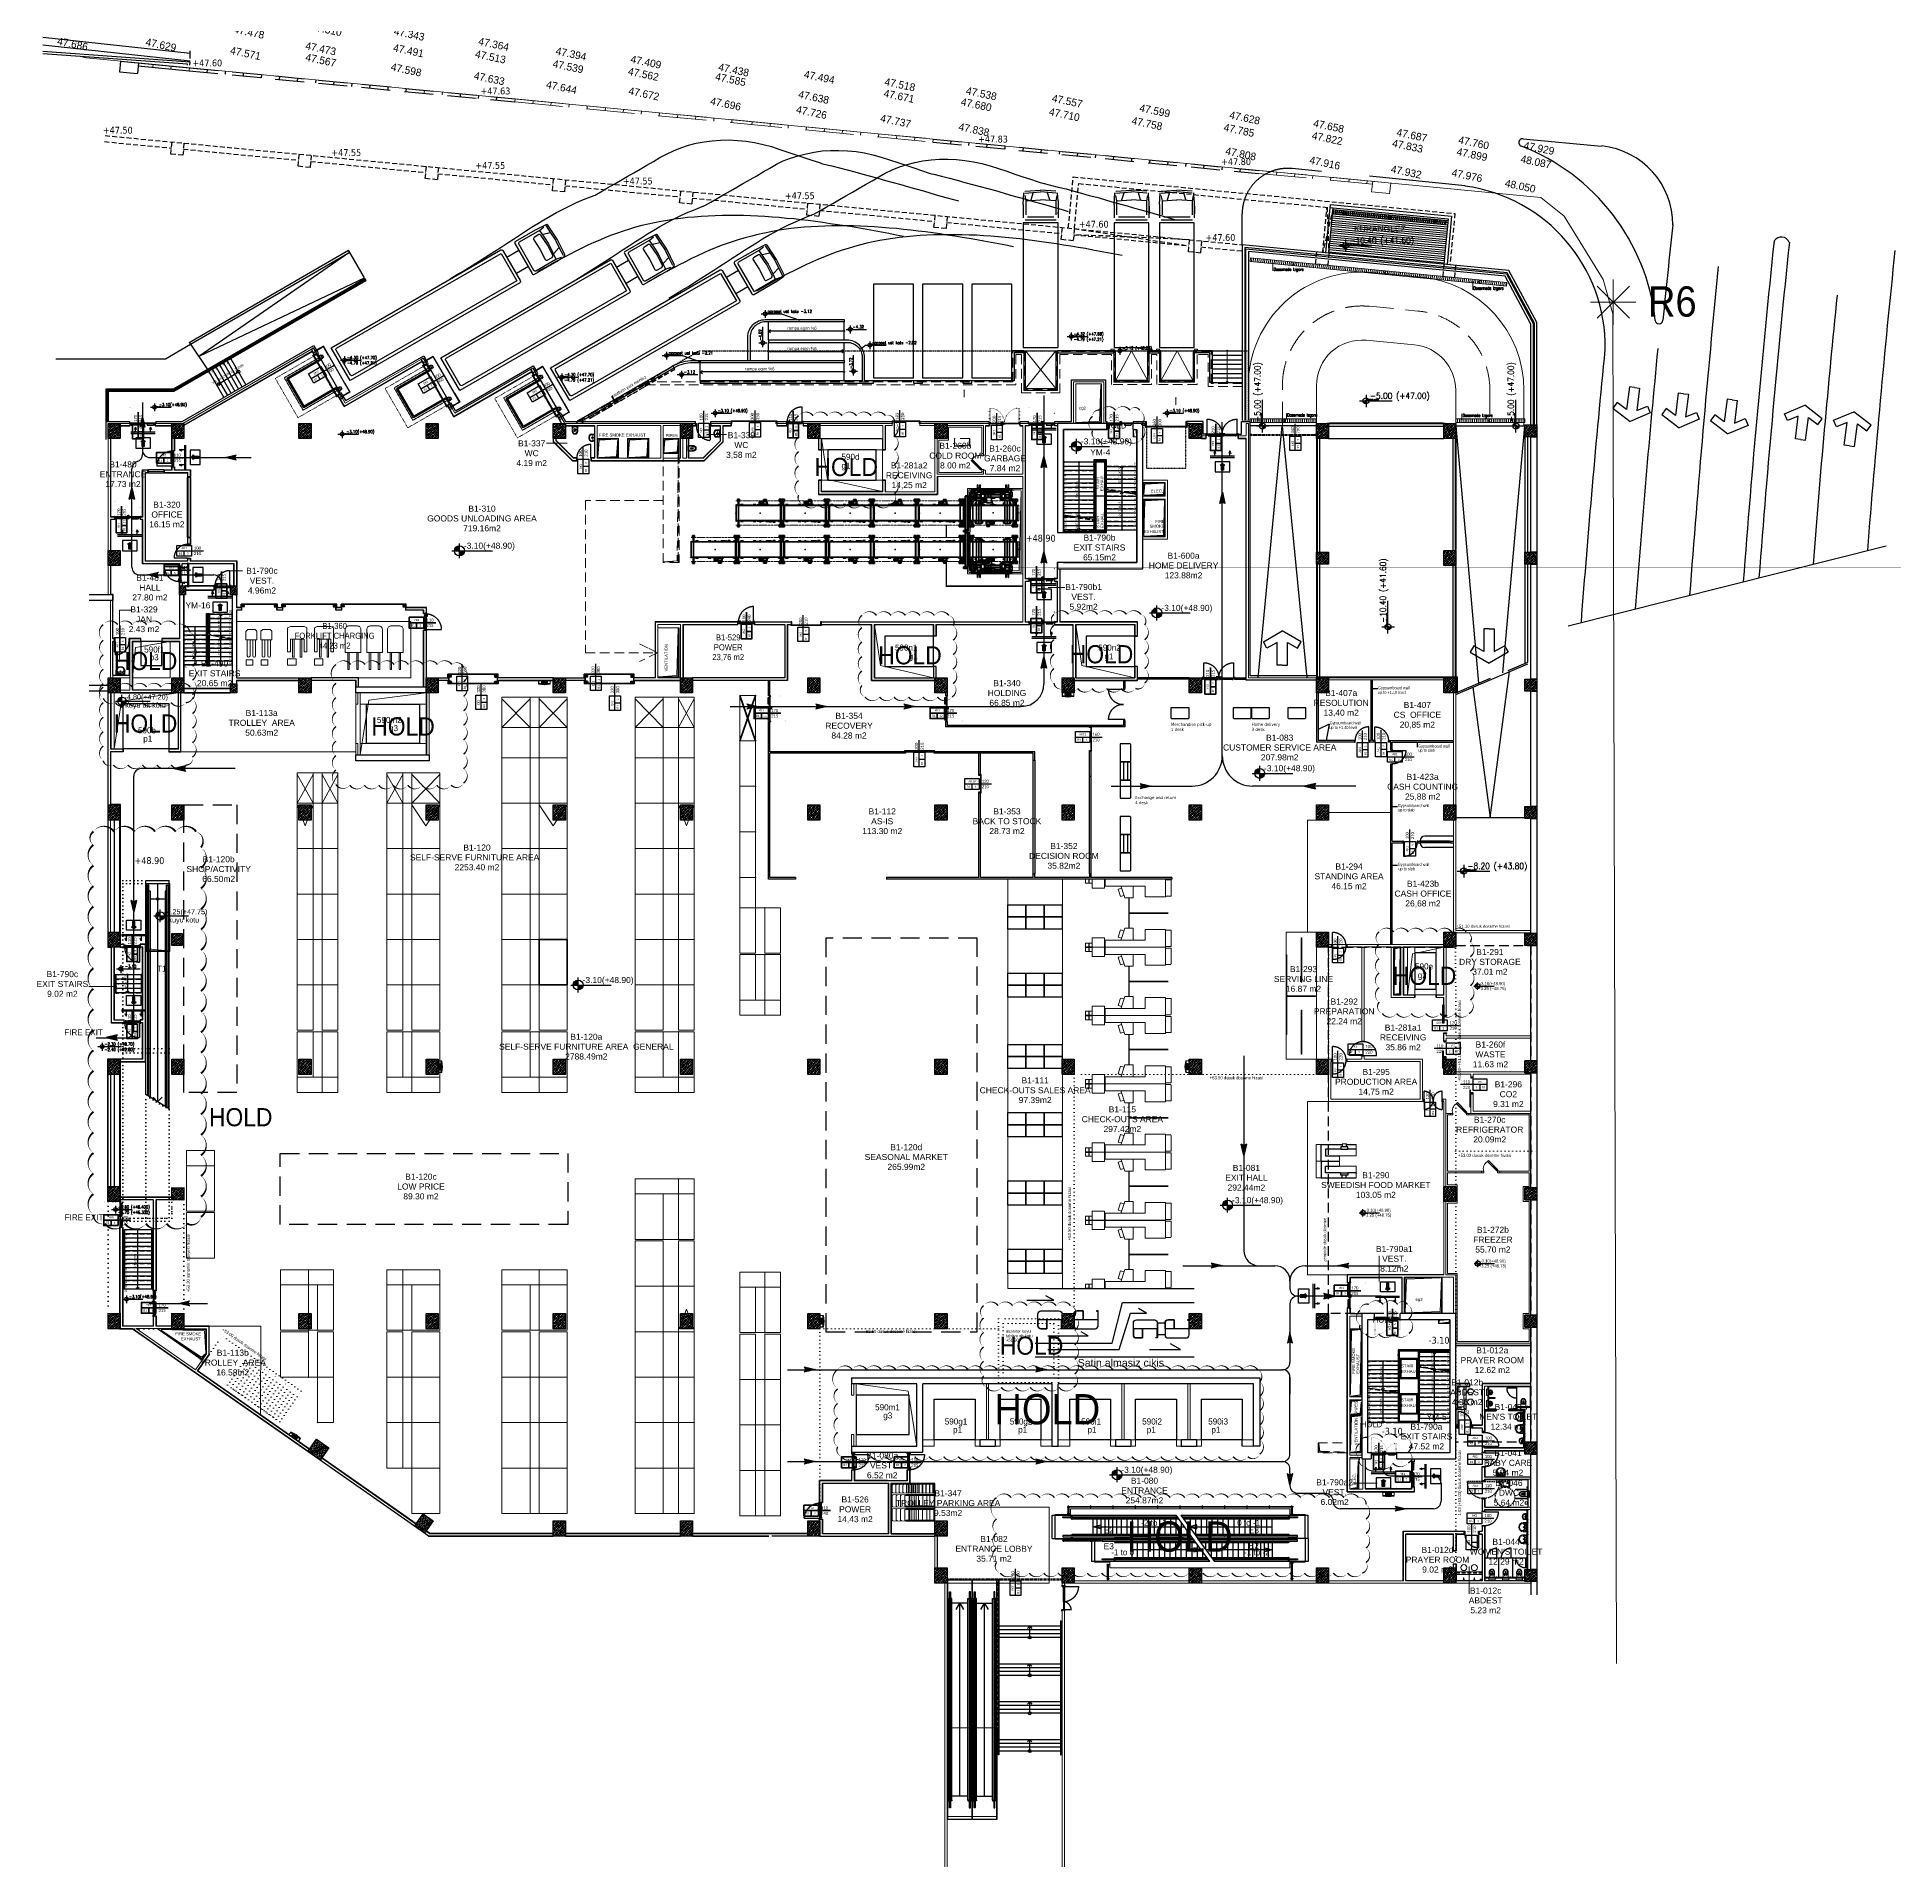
# Model space of a CAD drawing. Header units: metres. Extents: x -20317 to 2216, y -10281 to 3094.
# Drawn here: x -10207 to 2061, y -10281 to 1805 of the extents above; entities that cross this region are included whole.
import ezdxf
from ezdxf.enums import TextEntityAlignment as Align

# ---------------------------------------------------------------- set-up
doc = ezdxf.new("R2010")
doc.units = ezdxf.units.M
doc.header["$MEASUREMENT"] = 0
for name, pattern in [('AM_DIN_G_W050', [13.75, 9.75, -1.5, 1, -1.5]), ('AM_ISO08W050', [18, 12, -1.5, 3, -1.5]), ('AM_ISO09W050', [22.5, 12, -1.5, 3, -1.5, 3, -1.5]), ('Amconstr', [9999, 9999, 0]), ('DASHDOT', [1, 0.5, -0.25, 0, -0.25]), ('DASHDOT2', [0.5, 0.25, -0.125, 0, -0.125]), ('DASHED', [19.05, 12.7, -6.35]), ('DASHED2', [9.525, 6.35, -3.175]), ('DASHEDX2', [1.5, 1, -0.5]), ('DOT', [6.35, 0, -6.35]), ('DOT2', [0.125, 0, -0.125]), ('HIDDEN', [9.525, 6.35, -3.175]), ('HIDDEN2', [0.1875, 0.125, -0.0625]), ('HIDDENX2', [0.75, 0.5, -0.25]), ('NPARK_STEPE-SOSYAL_TESIS_20150417_$0$HIDDEN', [0.375, 0.25, -0.125]), ('Wipeout_Contour', [5, 0, -5])]:
    doc.linetypes.add(name, pattern=pattern)
doc.layers.get('0').update_dxf_attribs({"color": 30, "lineweight": 0})
for name, color, linetype in [('6', 242, 'Continuous'), ('AG-Column', 6, 'Continuous'), ('AG-DOOR', 2, 'Continuous'), ('AG-DOOR-NOTATION-METAL-SHEET', 4, 'Continuous'), ('AG-DOOR-NOTATION-ROLLING', 52, 'Continuous'), ('AG-DOOR-NOTATION-WOODDEN', 60, 'Continuous'), ('AG-DOOR-OPENING', 9, 'HIDDEN'), ('AG-DOOR-POLYETHYLENE', 213, 'Continuous'), ('AG-ELEV-02', 152, 'Continuous'), ('AG-ESCALATOR', 3, 'Continuous'), ('AG-HANDRAIL', 20, 'Continuous'), ('AG-HATCH', 9, 'Continuous'), ('AG-HIDDEN', 9, 'HIDDEN'), ('AG-PLASTER', 73, 'Continuous'), ('AG-STAIR', 3, 'Continuous'), ('AG-TEXT', 7, 'Continuous'), ('AI-Equipment unfixed', 7, 'Continuous'), ('AI-Vertical transportation', 7, 'Continuous'), ('AR-ESCALATOR', 3, 'Continuous'), ('AR-HANDRAIL', 20, 'Continuous'), ('AR-STEEL', 122, 'Continuous'), ('AR-WALL-GYP-WHITE', 44, 'Continuous'), ('KPL1', 143, 'Continuous'), ('SUZGEC', 10, 'Continuous'), ('V-0_Elevation_015', 103, 'Continuous'), ('V-0_Hatch_Concrete', 252, 'Continuous'), ('V-0_Hidden', 9, 'HIDDEN'), ('V-0_Notation_Level_200', 2, 'Continuous'), ('V-0_Notation_Level_200 @ 1', 2, 'Continuous'), ('V-0_Notation_Level_200 @ 10', 2, 'Continuous'), ('V-0_Notation_Level_200 @ 50', 2, 'Continuous'), ('V-2_Column', 160, 'Continuous'), ('V-2_Wall_Concrete', 160, 'Continuous'), ('V-3_Door', 21, 'Continuous'), ('V-3_Handrail', 12, 'Continuous'), ('V-5_Mechanical', 222, 'Continuous'), ('V-6_Furniture_Fixed', 54, 'Continuous'), ('V-6_Sanitary', 191, 'Continuous'), ('V-7_Pedestrain', 52, 'Continuous'), ('V_KOT', 2, 'Continuous'), ('Z-OBJE', 7, 'Continuous')]:
    doc.layers.add(name, color=color, linetype=linetype)
for name, color, linetype, lineweight in [('A-HIDDEN_CONC', 9, 'DASHEDX2', 9), ('A-PROJECTION_CONC', 9, 'DASHEDX2', 9), ('A-PROJECTION_FLOOR', 9, 'HIDDENX2', 20), ('Ag-040', 2, 'Continuous', 20), ('Ag-110', 3, 'Continuous', 30), ('Ag-120', 2, 'Continuous', 9), ('AG-DOOR-NOTATION-FIRE', 1, 'Continuous', 40), ('AG-Door_Aluminum', 60, 'Continuous', 13), ('AG-Door_Rolling', 24, 'Continuous', 13), ('AG-Equipments', 56, 'Continuous', 5), ('AG-FIRE-HOSE', 1, 'Continuous', 0), ('AG-FURNITURE', 9, 'Continuous', 9), ('AG-Glazing', 12, 'Continuous', 15), ('AG-Insulation_Heat_Rockwool', 95, 'BATTING', 13), ('AG-Mechanical_', 32, 'Continuous', 18), ('AG-Metal_Profile', 122, 'Continuous', 18), ('AG-Notation_Slope', 255, 'Continuous', 9), ('AG-Notation_Stair', 11, 'Continuous', 15), ('AG-Profile_Steel', 122, 'Continuous', 15), ('AG-Slab_Boundry_Below', 155, 'HIDDEN', 20), ('AG-Slab_Hole', 163, 'Continuous', 20), ('AG-Steel_Structure', 201, 'Continuous', 20), ('AG-Wall', 4, 'Continuous', 20), ('AG-Wall-Cold Room Panel', 1, 'Continuous', 18), ('AG-Wall_Metal Coating', 134, 'Continuous', 9), ('AI-040', 2, 'Continuous', 20), ('AI-040 @ 250', 2, 'Continuous', 20), ('AM_CL', 1, 'Amconstr', 25), ('AR-WALL-GYP-GREEN', 83, 'Continuous', 20), ('HOLD', 7, 'Continuous', 0), ('IMAR', 1, 'Continuous', 20), ('NKOT', 1, 'Continuous', 0), ('R6', 4, 'Continuous', 0), ('RC-SteelSection', 172, 'Continuous', 15), ('shaft', 3, 'Continuous', 20), ('SP1-Equipment', 4, 'Continuous', 9), ('SP2-Flooring', 4, 'DASHED2', 9), ('SSN_FT_Anbau-AM_0', 7, 'Continuous', 50), ('SSN_Lift-AM_0', 7, 'Continuous', 50), ('SSN_PBC-AM_0', 5, 'Continuous', 50), ('SSN_PBC-AM_11', 9, 'AM_ISO09W050', 18), ('SSN_Signalgeber-AM_0', 3, 'Continuous', 50), ('SSN_SLT-AM_0', 1, 'Continuous', 50)]:
    doc.layers.add(name, color=color, linetype=linetype, lineweight=lineweight)
doc.layers.add('SSN_PBC-AM_7', color=5, linetype='AM_ISO08W050', lineweight=18, plot=False)
doc.styles.add('$0$ARIAL', font='arial.ttf', dxfattribs={"width": 0.9})
doc.styles.add('$0$IIS IKEA SANS', font='')
doc.styles.add('ALANLAR_B8$0$ALANLAR_B8$0$VIVA_100', font='arial.ttf', dxfattribs={"height": 25})
doc.styles.add('ARIAL', font='arial.ttf', dxfattribs={"width": 0.9})
doc.styles.add('ARIAL-ING', font='arial.ttf')
doc.styles.add('CALIBRI LIGHT', font='calibril.ttf')
doc.styles.add('CEKIRDEK-SAG$0$DIM', font='romanstw.shx', dxfattribs={"width": 0.7})
doc.styles.add('DDG Notes Anno', font='arial.ttf', dxfattribs={"height": 2.5})
doc.styles.add('IIS IKEA SANS', font='')
doc.styles.add('IIS IKEA Verdana', font='verdana.ttf', dxfattribs={"width": 0.94})
doc.styles.add('IKEA-ACAD-A103_2 Kartal B3 (P1 Parking Level)$0$IIS IKEA SANS', font='')
doc.styles.add('KOT', font='simplex.shx', dxfattribs={"width": 0.9})
doc.styles.get('$0$IIS IKEA SANS').set_extended_font_data('IKEA Sans')
doc.styles.get('IIS IKEA SANS').set_extended_font_data('IKEA Sans')
doc.styles.get('IKEA-ACAD-A103_2 Kartal B3 (P1 Parking Level)$0$IIS IKEA SANS').set_extended_font_data('IKEA Sans')
doc.linetypes.add('BATTING', pattern='A,0.00254,-2.54,[134,ltypeshp.shx,S=2.54,R=0,X=-2.54,Y=0],-5.08,[134,ltypeshp.shx,S=2.54,R=180,X=2.54,Y=0],-2.54', length=10.16254)
pattern_1 = [(45, (-19036.79, -4512.143), (-10.606602, 10.606602), []), (45, (-19026.183, -4512.143), (-10.606602, 10.606602), [7.5, -3.75])]

# ---------------------------------------------------------------- blocks, each defined once
blk = doc.blocks.new('*U16')
at = {"style": '$0$ARIAL'}
for tag, p in [('NO', (1.68, 0.8)), ('MAHAL', (1.68, -1.8)), ('ALAN', (1.68, -4.4))]:
    blk.add_attdef(tag, text='', height=1.6, dxfattribs=at).set_placement(p, align=Align.MIDDLE_CENTER)
blk = doc.blocks.new('SP B1 Lower Plaza Site$0$traffic')
blk.add_wipeout([(0, 2.27), (-1.25, 1.54), (-1.01, 1.12), (-0.34, 1.5), (-0.34, 0), (0.34, 0), (0.34, 1.5), (1.01, 1.12), (1.25, 1.54)]).dxf.layer = 'V-0_Hidden'
for points in [[(0, 0), (-0.34, 0), (-0.34, 1.5), (-1.01, 1.12), (-1.25, 1.54), (0, 2.27)], [(0, 0), (0.34, 0), (0.34, 1.5), (1.01, 1.12), (1.25, 1.54), (0, 2.27)]]:
    blk.add_lwpolyline(points)
blk = doc.blocks.new('A$C7C1A2FE6')
at = {"layer": 'V-0_Hidden', "linetype": 'Continuous'}
for p, q in [((11.77, 7.51), (10.98, 7.05)), ((12.39, 6.44), (11.6, 5.98))]:
    blk.add_line(p, q, dxfattribs=at)
for points in [[(14.79, 7.24), (14.29, 8.25), (13.68, 9.18, 0.378982), (13.55, 9.21), (12.85, 8.86), (11.54, 8.11, 0.414214), (11.5, 7.97), (12.65, 5.98, 0.414315), (12.79, 5.94), (14.3, 6.81), (14.75, 7.11, 0.37841)], [(13.64, 6.87), (13.96, 7.04, 0.408048), (14, 7.18), (13.65, 7.89), (13.22, 8.53, 0.407414), (13.09, 8.56), (12.78, 8.36, 0.414907), (12.75, 8.22), (13.15, 7.6), (13.5, 6.92, 0.414466)], [(0.65, -0.72), (-0.3, 0.92, -0.414214), (-0.27, 1.06), (10.59, 7.32), (11.64, 5.51), (0.78, -0.76, -0.414213)]]:
    blk.add_lwpolyline(points, format="xyb", close=True, dxfattribs=at)
for points in [[(13.13, 8.83), (11.79, 8.06, 0.414214), (11.76, 7.92), (12.74, 6.21, 0.414214), (12.88, 6.17), (14.21, 6.94)], [(-0.63, 1.08), (10.57, 7.55, -0.414214), (10.71, 7.51), (11.86, 5.52, -0.414214), (11.82, 5.38), (0.63, -1.08)]]:
    blk.add_lwpolyline(points, format="xyb", dxfattribs=at)
for points in [[(13.13, 8.83), (13.42, 9.08)], [(13.13, 8.83), (13.43, 8.38), (13.73, 7.94), (13.97, 7.44), (14.21, 6.94), (14.57, 7.07)], [(13.83, 8.67), (13.36, 8.56)], [(13.55, 9.15), (13.86, 8.67), (14.18, 8.2), (14.43, 7.69), (14.68, 7.19)], [(14.08, 7.32), (14.41, 7.68)], [(0.63, -1.08), (-0.63, 1.08)]]:
    blk.add_lwpolyline(points, dxfattribs=at)
blk = doc.blocks.new('LZ3')
at = {"layer": 'V-0_Hidden', "linetype": 'Continuous'}
for p, q in [((-8.9, 17.51), (0.82, 16.46)), ((-8.9, 17.01), (0.82, 15.95)), ((-3.78, 15.93), (-3.84, 15.23)), ((-3.84, 15.23), (-2.65, 15.12)), ((-3.78, 15.93), (0.78, 15.49)), ((-2.58, 15.81), (-2.65, 15.12)), ((-2.6, 15.62), (0.76, 15.29)), ((55.95, 7.34), (56.99, 7.41)), ((58, 7.34), (56.99, 7.41)), ((58, 7.34), (56.99, 7.41)), ((61.95, 7.34), (62.99, 7.41)), ((64, 7.34), (62.99, 7.41)), ((64, 7.34), (62.99, 7.41)), ((64.95, 7.34), (65.99, 7.41)), ((67, 7.34), (65.99, 7.41)), ((67, 7.34), (65.99, 7.41)), ((55.84, 6.46), (55.89, 7.22)), ((55.84, 6.46), (55.84, 5.57)), ((55.94, 7.06), (56.01, 6.69)), ((55.95, 7.21), (56.99, 7.29)), ((56.01, 6.69), (56.99, 6.76)), ((56.01, 6.69), (56.01, 5.77)), ((56.36, 6.76), (56.5, 7.22)), ((58.01, 7.21), (56.99, 7.29)), ((58.01, 7.21), (56.99, 7.29)), ((57.99, 6.69), (56.99, 6.76)), ((57.59, 6.76), (57.45, 7.22)), ((58.06, 7.06), (57.99, 6.69)), ((57.99, 6.69), (57.99, 5.77)), ((58.14, 6.7), (58.11, 7.22)), ((58.14, 6.7), (58.14, 5.57)), ((58.15, 6.34), (58.15, 5.85)), ((61.84, 6.46), (61.89, 7.22)), ((61.84, 6.46), (61.84, 5.57)), ((61.94, 7.06), (62.01, 6.69)), ((61.95, 7.21), (62.99, 7.29)), ((62.01, 6.69), (62.99, 6.76)), ((62.01, 6.69), (62.01, 5.77)), ((62.36, 6.76), (62.5, 7.22)), ((64.01, 7.21), (62.99, 7.29)), ((64.01, 7.21), (62.99, 7.29)), ((63.99, 6.69), (62.99, 6.76)), ((63.59, 6.76), (63.45, 7.22)), ((64.06, 7.06), (63.99, 6.69)), ((63.99, 6.69), (63.99, 5.77)), ((64.14, 6.7), (64.11, 7.22)), ((64.14, 6.7), (64.14, 5.57)), ((64.15, 6.34), (64.15, 5.85)), ((64.84, 6.46), (64.89, 7.22)), ((64.84, 6.46), (64.84, 5.57)), ((64.94, 7.06), (65.01, 6.69)), ((64.95, 7.21), (65.99, 7.29)), ((65.01, 6.69), (65.99, 6.76)), ((65.01, 6.69), (65.01, 5.77)), ((65.36, 6.76), (65.5, 7.22)), ((67.01, 7.21), (65.99, 7.29)), ((67.01, 7.21), (65.99, 7.29)), ((66.99, 6.69), (65.99, 6.76)), ((66.59, 6.76), (66.45, 7.22)), ((67.06, 7.06), (66.99, 6.69)), ((66.99, 6.69), (66.99, 5.77)), ((67.14, 6.7), (67.11, 7.22)), ((67.14, 6.7), (67.14, 5.57)), ((67.15, 6.34), (67.15, 5.85)), ((55.96, 5.45), (58.02, 5.45)), ((56.13, 5.65), (57.87, 5.65)), ((58.15, 5.85), (58.15, 5.95)), ((61.96, 5.45), (64.02, 5.45)), ((62.13, 5.65), (63.87, 5.65)), ((64.15, 5.85), (64.15, 5.95)), ((64.96, 5.45), (67.02, 5.45)), ((65.13, 5.65), (66.87, 5.65)), ((67.15, 5.85), (67.15, 5.95)), ((91.84, -21.38), (112.82, -16.09))]:
    blk.add_line(p, q, dxfattribs=at)
at = {"layer": 'V-0_Hidden'}
for p, q in [((0.83, 16.11), (0.82, 16.61)), ((88.85, 10.8), (94.04, 10.32))]:
    blk.add_line(p, q, dxfattribs=at)
at = {"layer": 'V-0_Hidden', "lineweight": 0, "ltscale": 0.5}
for p, q in [((-1.63, 15.52), (-1.61, 15.72)), ((-0.44, 15.41), (-0.42, 15.61)), ((0.76, 15.29), (0.78, 15.49)), ((16.28, 13.8), (16.3, 14)), ((17.48, 13.69), (17.5, 13.89)), ((22.26, 13.23), (22.28, 13.43)), ((22.26, 13.23), (36.73, 11.84)), ((22.28, 13.43), (36.75, 12.04)), ((23.45, 13.11), (23.47, 13.31)), ((24.65, 13), (24.67, 13.2)), ((25.84, 12.88), (25.86, 13.08)), ((27.04, 12.77), (27.05, 12.97)), ((28.23, 12.65), (28.25, 12.85)), ((29.42, 12.54), (29.44, 12.74)), ((30.62, 12.42), (30.64, 12.62)), ((31.81, 12.31), (31.83, 12.51)), ((33.01, 12.2), (33.03, 12.39)), ((34.2, 12.08), (34.22, 12.28)), ((35.4, 11.97), (35.42, 12.16)), ((36.59, 11.85), (36.61, 12.05)), ((36.73, 11.84), (49.87, 10.58)), ((36.75, 12.04), (49.89, 10.78)), ((37.92, 11.72), (37.94, 11.92)), ((39.12, 11.61), (39.13, 11.81)), ((40.31, 11.49), (40.33, 11.69)), ((41.5, 11.38), (41.52, 11.58)), ((42.7, 11.26), (42.72, 11.46)), ((43.89, 11.15), (43.91, 11.35)), ((45.09, 11.04), (45.11, 11.23)), ((46.28, 10.92), (46.3, 11.12)), ((47.48, 10.81), (47.5, 11)), ((48.67, 10.69), (48.69, 10.89)), ((49.87, 10.58), (49.89, 10.78)), ((71.39, 8.71), (80.11, 7.87)), ((72.56, 8.4), (72.58, 8.6)), ((71.37, 8.51), (78.9, 7.79)), ((73.76, 8.28), (73.78, 8.48)), ((74.95, 8.17), (74.97, 8.37)), ((76.14, 8.05), (76.16, 8.25)), ((77.34, 7.94), (77.36, 8.14)), ((78.53, 7.82), (78.55, 8.02)), ((78.85, 7.29), (78.92, 7.99)), ((80.04, 7.17), (80.11, 7.87)), ((78.85, 7.29), (80.04, 7.18))]:
    blk.add_line(p, q, dxfattribs=at)
at = {"layer": 'V-0_Hidden', "ltscale": 0.3, "transparency": 33554687}
for p, q in [((0.76, 15.29), (22.26, 13.23)), ((0.78, 15.49), (22.28, 13.43)), ((49.87, 10.58), (71.37, 8.51)), ((49.89, 10.78), (71.39, 8.71)), ((51.06, 10.46), (51.08, 10.66)), ((52.25, 10.35), (52.27, 10.55)), ((53.45, 10.23), (53.47, 10.43)), ((54.64, 10.12), (54.66, 10.32)), ((55.84, 10), (55.86, 10.2)), ((57.03, 9.89), (57.05, 10.09)), ((58.23, 9.77), (58.25, 9.97)), ((59.42, 9.66), (59.44, 9.86)), ((60.62, 9.54), (60.64, 9.74)), ((61.81, 9.43), (61.83, 9.63)), ((63.01, 9.31), (63.02, 9.51)), ((64.2, 9.2), (64.22, 9.4)), ((65.39, 9.08), (65.41, 9.28)), ((66.59, 8.97), (66.61, 9.17)), ((67.78, 8.86), (67.8, 9.05)), ((68.98, 8.74), (69, 8.94)), ((70.17, 8.63), (70.19, 8.82))]:
    blk.add_line(p, q, dxfattribs=at)
at = {"layer": 'V-0_Hidden', "transparency": 33554687}
for p, q in [((1.95, 15.18), (1.97, 15.38)), ((3.15, 15.06), (3.16, 15.26)), ((4.34, 14.95), (4.36, 15.15)), ((5.53, 14.83), (5.55, 15.03)), ((6.73, 14.72), (6.75, 14.92)), ((7.92, 14.6), (7.94, 14.8)), ((9.12, 14.49), (9.14, 14.69)), ((10.31, 14.37), (10.33, 14.57)), ((11.51, 14.26), (11.53, 14.46)), ((12.7, 14.15), (12.72, 14.34)), ((13.9, 14.03), (13.91, 14.23)), ((15.09, 13.92), (15.11, 14.12)), ((18.67, 13.57), (18.69, 13.77)), ((19.87, 13.46), (19.89, 13.66)), ((21.06, 13.34), (21.08, 13.54)), ((85.02, 7.68), (73.61, 8.83)), ((70.3, 3.79), (70.3, 5.84))]:
    blk.add_line(p, q, dxfattribs=at)
at = {"layer": 'V-0_Hidden', "linetype": 'Continuous'}
for points in [[(0.8, 15.66), (0.82, 15.86), (-8.9, 16.56)], [(0.65, 15.67), (0.66, 15.72), (-8.9, 16.41)], [(58.14, -3), (58.14, 5.25), (55.84, 5.25), (55.84, -3), (58.14, -3), (58.14, -3)], [(64.14, -3), (64.14, 5.25), (61.84, 5.25), (61.84, -3), (64.14, -3), (64.14, -3)], [(67.14, -3), (67.14, 5.25), (64.84, 5.25), (64.84, -3), (67.14, -3), (67.14, -3)]]:
    blk.add_lwpolyline(points, dxfattribs=at)
for points in [[(45.95, -5), (48.6, -5), (48.6, 1.2), (45.95, 1.2)], [(49.2, -5), (51.85, -5), (51.85, 1.2), (49.2, 1.2)], [(52.45, -5), (55.1, -5), (55.1, 1.2), (52.45, 1.2)]]:
    blk.add_lwpolyline(points, close=True, dxfattribs=at)
blk.add_lwpolyline([(92.7, -21.17, -0.005742), (94.28, -3.12)], format="xyb", dxfattribs=at)
at = {"layer": 'V-0_Hidden'}
blk.add_arc((88.82, 10.55), 0.25, 84.6808, 248.8348, dxfattribs=at)
at = {"layer": 'V-0_Hidden', "linetype": 'Continuous'}
for centre, radius, start, end in [((83.68, -2.73), 13.99, 6.2839, 68.8348), ((93.5, 5.1), 5.25, 0.0679, 84.0016), ((83.58, -2.93), 10.7, 358.9861, 82.2829), ((892.28, -81.03), 798.2, 173.80496, 174.25942), ((884.34, -77.71), 783.19, 174.0082, 175.66205), ((885.51, -77.79), 783.35, 174.00986, 175.63796), ((105.91, 3.74), 0.567, 22.1951, 145.8546), ((904.44, -79.06), 795.32, 174.04785, 175.48154), ((947.36, -82.28), 849.84, 174.28462, 175.75448), ((874.25, -76.98), 768.57, 174.21707, 175.54729), ((97.83, -1.17), 0.25, 186.2839, 354.2594), ((920.04, -82.6), 826.13, 174.47495, 175.67281)]:
    blk.add_arc(centre, radius, start, end, dxfattribs=at)
at = {"layer": 'V-0_Hidden', "transparency": 33554687}
blk.add_arc((73.3, 5.84), 3, 84.2322, 180, dxfattribs=at)
at = {"layer": 'V-0_Hidden'}
for p in [(10.77, -4.09), (18.01, -4.75), (25.26, -5.42)]:
    blk.add_blockref('A$C7C1A2FE6', p, dxfattribs=at)
at = {"layer": 'V-0_Hidden', "linetype": 'Continuous'}
for p, xscale, rotation in [((99.44, -6.04), -0.9999999999999952, 172.7805311893774), ((110.4, -9.48), -1, 352.6589168468693)]:
    blk.add_blockref('SP B1 Lower Plaza Site$0$traffic', p, dxfattribs=dict(at, xscale=xscale, rotation=rotation))
for p, xscale, rotation in [((96.21, -5.63), -0.9999999999999952, 172.7805311893774), ((102.66, -6.45), -0.9999999999999952, 172.7805311893774), ((107.17, -9.06), -1, 352.6589168468693)]:
    blk.add_blockref('SP B1 Lower Plaza Site$0$traffic', p, dxfattribs=dict(at, xscale=xscale, rotation=rotation))
blk = doc.blocks.new('A$C7AE86AB7')
at = {"layer": 'V-0_Hidden', "transparency": 33554687}
for points in [[(-71.42, 9.93), (-70.99, 10.18), (-70.56, 10.44), (-70.13, 10.7), (-69.71, 10.96), (-69.29, 11.23), (-68.87, 11.49), (-68.46, 11.76), (-68.05, 12.02), (-67.64, 12.29), (-67.23, 12.55), (-66.83, 12.81), (-66.43, 13.07), (-66.03, 13.33), (-65.63, 13.58), (-65.22, 13.83), (-64.81, 14.07), (-64.38, 14.31), (-63.95, 14.53), (-63.51, 14.75), (-63.06, 14.96), (-62.61, 15.16), (-62.14, 15.35), (-61.84, 15.46), (-61.46, 15.68), (-61.02, 15.93), (-60.59, 16.18), (-60.16, 16.43), (-59.73, 16.68), (-59.29, 16.93), (-58.86, 17.18), (-58.43, 17.43), (-57.99, 17.68), (-57.56, 17.93), (-57.12, 18.17), (-56.66, 18.39), (-56.18, 18.59), (-55.68, 18.75), (-55.17, 18.88), (-54.64, 18.98), (-54.1, 19.05), (-53.55, 19.09), (-52.99, 19.1), (-52.43, 19.07), (-51.87, 19.02), (-51.31, 18.93), (-50.75, 18.81), (-50.19, 18.66), (-49.64, 18.47), (-49.11, 18.29), (-48.58, 18.11), (-48.05, 17.94), (-47.53, 17.76), (-47.02, 17.6), (-46.88, 17.55), (-46.73, 17.51), (-46.21, 17.39), (-45.7, 17.25), (-45.19, 17.12), (-44.68, 16.99), (-44.17, 16.85), (-43.66, 16.71), (-43.16, 16.57), (-42.66, 16.43), (-42.15, 16.29), (-41.65, 16.15), (-41.15, 16.01), (-40.66, 15.87), (-40.16, 15.73), (-39.66, 15.58), (-39.17, 15.44), (-38.67, 15.3), (-38.18, 15.16), (-37.85, 15.07)], [(-64.16, 9.25), (-63.73, 9.5), (-63.3, 9.76), (-62.88, 10.02), (-62.45, 10.28), (-62.03, 10.54), (-61.62, 10.81), (-61.2, 11.07), (-60.79, 11.34), (-60.39, 11.6), (-59.98, 11.87), (-59.58, 12.13), (-59.18, 12.39), (-58.78, 12.64), (-58.38, 12.89), (-57.97, 13.14), (-57.56, 13.38), (-57.13, 13.62), (-56.7, 13.85), (-56.26, 14.07), (-55.81, 14.28), (-55.35, 14.47), (-54.89, 14.66), (-54.59, 14.77), (-54.2, 14.99), (-53.77, 15.24), (-53.34, 15.49), (-52.9, 15.74), (-52.47, 15.99), (-52.04, 16.24), (-51.61, 16.49), (-51.17, 16.74), (-50.74, 16.99), (-50.31, 17.24), (-49.87, 17.49), (-49.41, 17.71), (-48.93, 17.9), (-48.43, 18.06), (-47.91, 18.19), (-47.38, 18.29), (-46.84, 18.37), (-46.29, 18.4), (-45.74, 18.41), (-45.18, 18.39), (-44.61, 18.33), (-44.05, 18.24), (-43.49, 18.12), (-42.94, 17.97), (-42.39, 17.79), (-41.85, 17.61), (-41.32, 17.43), (-40.8, 17.25), (-40.28, 17.08), (-39.77, 16.91), (-39.63, 16.87), (-39.47, 16.83), (-38.96, 16.7), (-38.44, 16.57), (-37.93, 16.44), (-37.42, 16.3), (-36.92, 16.16), (-36.41, 16.03), (-35.9, 15.89), (-35.4, 15.75), (-34.9, 15.61), (-34.4, 15.46), (-33.9, 15.32), (-33.4, 15.18), (-32.91, 15.04), (-32.41, 14.9), (-31.91, 14.76), (-31.42, 14.62), (-30.93, 14.48), (-30.6, 14.38)], [(-56.97, 8.66), (-56.54, 8.92), (-56.11, 9.17), (-55.68, 9.43), (-55.26, 9.7), (-54.84, 9.96), (-54.42, 10.23), (-54.01, 10.49), (-53.6, 10.76), (-53.19, 11.02), (-52.79, 11.29), (-52.38, 11.55), (-51.98, 11.81), (-51.58, 12.06), (-51.18, 12.31), (-50.78, 12.56), (-50.36, 12.8), (-49.94, 13.04), (-49.5, 13.27), (-49.06, 13.49), (-48.61, 13.7), (-48.16, 13.89), (-47.7, 14.08), (-47.39, 14.19), (-47.01, 14.41), (-46.58, 14.66), (-46.14, 14.91), (-45.71, 15.16), (-45.28, 15.41), (-44.84, 15.66), (-44.41, 15.91), (-43.98, 16.16), (-43.55, 16.41), (-43.11, 16.66), (-42.68, 16.91), (-42.22, 17.13), (-41.74, 17.32), (-41.24, 17.48), (-40.72, 17.61), (-40.19, 17.71), (-39.65, 17.78), (-39.1, 17.82), (-38.54, 17.83), (-37.98, 17.81), (-37.42, 17.75), (-36.86, 17.66), (-36.3, 17.54), (-35.74, 17.39), (-35.2, 17.21), (-34.66, 17.03), (-34.13, 16.85), (-33.6, 16.67), (-33.09, 16.5), (-32.57, 16.33), (-32.44, 16.29), (-32.28, 16.25), (-31.76, 16.12), (-31.25, 15.99), (-30.74, 15.86), (-30.23, 15.72), (-29.72, 15.58), (-29.22, 15.44), (-28.71, 15.31), (-28.21, 15.17), (-27.71, 15.02), (-27.21, 14.88), (-26.71, 14.74), (-26.21, 14.6), (-25.71, 14.46), (-25.22, 14.32), (-24.72, 14.18), (-24.23, 14.04), (-23.73, 13.9), (-23.41, 13.8)], [(-41.48, 12.73), (-41.96, 12.82), (-42.44, 12.92), (-42.93, 13.01), (-43.41, 13.1), (-43.9, 13.18), (-44.38, 13.27), (-44.86, 13.35), (-45.35, 13.43), (-45.83, 13.5), (-46.31, 13.57), (-46.8, 13.64), (-47.28, 13.71), (-47.76, 13.77), (-48.24, 13.82), (-48.72, 13.88), (-49.2, 13.92), (-49.68, 13.97), (-50.15, 14), (-50.63, 14.04), (-51.1, 14.06), (-51.58, 14.09), (-52.05, 14.1), (-52.52, 14.11), (-52.99, 14.11), (-53.45, 14.11), (-53.91, 14.09), (-54.37, 14.07), (-54.83, 14.05), (-55.28, 14.01), (-55.73, 13.97), (-56.18, 13.92), (-56.62, 13.86), (-57.06, 13.79), (-57.49, 13.72), (-57.92, 13.63), (-58.34, 13.54), (-58.76, 13.44), (-59.17, 13.33), (-59.58, 13.21), (-59.98, 13.08), (-60.37, 12.95), (-60.76, 12.81), (-61.15, 12.65), (-61.53, 12.49), (-61.93, 12.32), (-62.32, 12.14), (-62.72, 11.95), (-63.12, 11.75), (-63.53, 11.54), (-63.94, 11.32), (-64.36, 11.09), (-64.78, 10.86), (-65.2, 10.63), (-65.63, 10.38)], [(-34.22, 12.04), (-34.71, 12.14), (-35.19, 12.23), (-35.68, 12.32), (-36.16, 12.41), (-36.64, 12.5), (-37.13, 12.58), (-37.61, 12.66), (-38.09, 12.74), (-38.58, 12.82), (-39.06, 12.89), (-39.54, 12.96), (-40.02, 13.02), (-40.51, 13.08), (-40.99, 13.14), (-41.47, 13.19), (-41.94, 13.24), (-42.42, 13.28), (-42.9, 13.32), (-43.38, 13.35), (-43.85, 13.38), (-44.32, 13.4), (-44.8, 13.42), (-45.26, 13.42), (-45.73, 13.43), (-46.2, 13.42), (-46.66, 13.41), (-47.12, 13.39), (-47.58, 13.36), (-48.03, 13.33), (-48.48, 13.29), (-48.92, 13.24), (-49.37, 13.18), (-49.8, 13.11), (-50.24, 13.03), (-50.66, 12.95), (-51.09, 12.86), (-51.5, 12.75), (-51.92, 12.64), (-52.32, 12.53), (-52.72, 12.4), (-53.12, 12.26), (-53.51, 12.12), (-53.89, 11.97), (-54.28, 11.81), (-54.67, 11.64), (-55.07, 11.45), (-55.47, 11.26), (-55.87, 11.06), (-56.28, 10.85), (-56.69, 10.63), (-57.1, 10.41), (-57.52, 10.18), (-57.95, 9.94), (-58.37, 9.7)], [(-27.03, 11.46), (-27.51, 11.56), (-28, 11.65), (-28.48, 11.74), (-28.97, 11.83), (-29.45, 11.92), (-29.93, 12), (-30.42, 12.08), (-30.9, 12.16), (-31.38, 12.24), (-31.87, 12.31), (-32.35, 12.38), (-32.83, 12.44), (-33.31, 12.5), (-33.79, 12.56), (-34.27, 12.61), (-34.75, 12.66), (-35.23, 12.7), (-35.71, 12.74), (-36.18, 12.77), (-36.66, 12.8), (-37.13, 12.82), (-37.6, 12.83), (-38.07, 12.84), (-38.54, 12.84), (-39, 12.84), (-39.47, 12.83), (-39.93, 12.81), (-40.38, 12.78), (-40.83, 12.75), (-41.28, 12.71), (-41.73, 12.65), (-42.17, 12.6), (-42.61, 12.53), (-43.04, 12.45), (-43.47, 12.37), (-43.89, 12.28), (-44.31, 12.17), (-44.72, 12.06), (-45.13, 11.94), (-45.53, 11.82), (-45.93, 11.68), (-46.31, 11.54), (-46.7, 11.39), (-47.09, 11.23), (-47.48, 11.06), (-47.87, 10.87), (-48.27, 10.68), (-48.68, 10.48), (-49.08, 10.27), (-49.5, 10.05), (-49.91, 9.83), (-50.33, 9.6), (-50.75, 9.36), (-51.18, 9.12)]]:
    blk.add_lwpolyline(points, dxfattribs=at)
blk = doc.blocks.new('$0$FP P1 Parking Level$0$traffic')
for points in [[(0, 0), (-0.34, 0), (-0.34, 1.5), (-1.01, 1.12), (-1.25, 1.54), (0, 2.27)], [(0, 0), (0.34, 0), (0.34, 1.5), (1.01, 1.12), (1.25, 1.54), (0, 2.27)]]:
    blk.add_lwpolyline(points)
blk = doc.blocks.new('$0$IIS_RoomInfo_2D')
at = {"style": '$0$IIS IKEA SANS'}
for tag, p, height in [('IIS_ROOMINFO_1:ROOMNAME', (-5.19, 1.61), 2), ('IIS_ROOMINFO_1:ROOMNO', (-5.19, -1.39), 2), ('IIS_ROOMINFO_1:ROOMM2', (-5.19, -3.64), 1.25)]:
    blk.add_attdef(tag, p, '', height=height, dxfattribs=at)
blk = doc.blocks.new('IIS_RoomInfo_2D')
at = {"style": 'IIS IKEA SANS'}
for tag, p, height in [('IIS_ROOMINFO_1:ROOMNAME', (-5.19, 1.61), 2), ('IIS_ROOMINFO_1:ROOMNO', (-5.19, -1.39), 2), ('IIS_ROOMINFO_1:ROOMM2', (-5.19, -3.64), 1.25)]:
    blk.add_attdef(tag, p, '', height=height, dxfattribs=at)
blk = doc.blocks.new('A$C74964C84')
at = {"layer": 'V-2_Wall_Concrete'}
for p, q in [((300, 300), (300, 5540)), ((2300, 5140), (9100, 5140)), ((9100, 300), (300, 300))]:
    blk.add_line(p, q, dxfattribs=at)
at = {"layer": 'V-2_Wall_Concrete', "ltscale": 1000, "transparency": 33554687}
for p, q in [((2300, 5540), (2300, 5140)), ((9100, 5140), (9100, 2260)), ((9100, 2260), (9500, 2260))]:
    blk.add_line(p, q, dxfattribs=at)
at = {"layer": 'V-2_Wall_Concrete'}
for points in [[(300, 5540), (-100, 5540), (-100, -100), (9500, -100), (9500, 560), (9100, 560), (9100, 300)], [(300, 5140), (300, 300), (9100, 300)], [(9500, 2260), (9500, 5540), (2300, 5540)], [(9100, 2260), (9100, 5140), (2300, 5140)]]:
    blk.add_lwpolyline(points, dxfattribs=at)
blk = doc.blocks.new('A$C25E070F3')
at = {"layer": 'shaft'}
h = blk.add_hatch(color=256, dxfattribs=at)
h.dxf.hatch_style = 1
h.paths.add_polyline_path([(-824, -2050), (-350, -2050), (-350, -255), (-420, -1980)])
at = {"layer": 'AG-PLASTER'}
for p, q in [((-1070, 12070), (5300, 12070)), ((-1070, 12070), (-1070, 11530)), ((-880, 11530), (-1070, 11530)), ((-880, 11880), (2530, 11880)), ((-880, 11880), (-880, 11530)), ((2530, 11880), (2530, 9500)), ((-880, 9870), (-1070, 9870)), ((-1070, 9870), (-1070, 9500)), ((-880, 9870), (-880, 9500)), ((-1070, -2270), (-1070, 9500)), ((-880, 9500), (-100, 9500)), ((140, -2080), (140, -100)), ((-1070, -2270), (3370, -2270)), ((3180, -2080), (140, -2080)), ((3370, -1950), (3180, -1950)), ((3180, -1950), (3180, -2080)), ((3370, -2270), (3370, -1950))]:
    blk.add_line(p, q, dxfattribs=at)
blk.add_lwpolyline([(3180, -100), (3180, -290), (3370, -290), (3370, -100)], dxfattribs=at)
at = {"layer": 'AG-Wall'}
for p, q in [((-1050, 12050), (5300, 12050)), ((-1050, 12050), (-1050, 11550)), ((-900, 11550), (-1050, 11550)), ((-900, 11900), (2550, 11900)), ((-900, 11900), (-900, 11550)), ((2550, 11900), (2550, 9500)), ((2700, 11900), (5950, 11900)), ((2700, 11900), (2700, 9500)), ((5450, 12050), (6100, 12050)), ((5950, 11900), (5950, 9500)), ((6100, 12050), (6100, 9500)), ((-900, 9850), (-1050, 9850)), ((-1050, 9850), (-1050, -2250)), ((-900, 9850), (-900, 9480)), ((-100, 9480), (-900, 9480)), ((-100, 9330), (-900, 9330)), ((-900, 9330), (-900, 4000)), ((-900, 3800), (-900, 150)), ((-900, 150), (-100, 150)), ((-900, 0), (-100, 0)), ((-900, 0), (-900, -2100)), ((-30, -100), (-30, -2100)), ((-30, -100), (-30, -2100)), ((120, -100), (120, -2100)), ((120, -2100), (120, -100)), ((-1050, -2250), (3350, -2250)), ((-30, -2100), (-900, -2100)), ((3200, -2100), (120, -2100)), ((3350, -1970), (3200, -1970)), ((3200, -1970), (3200, -2100)), ((3350, -2250), (3350, -1970))]:
    blk.add_line(p, q, dxfattribs=at)
for points in [[(-100, 4000), (-900, 4000)], [(-100, 3800), (-900, 3800)], [(3200, -100), (3200, -270), (3350, -270), (3350, -100)]]:
    blk.add_lwpolyline(points, dxfattribs=at)
at = {"layer": 'shaft', "ltscale": 2000}
blk.add_lwpolyline([(-900, -100), (-300, -100), (-300, -2100), (-900, -2100), (-900, -100)], dxfattribs=at)
at = {"layer": 'shaft'}
blk.add_lwpolyline([(-824, -2050), (-350, -2050), (-350, -255), (-420, -1980), (-824, -2050)], dxfattribs=at)
at = {"layer": 'V-2_Wall_Concrete', "ltscale": 1000, "transparency": 33554687}
for p, q in [((720, 9500), (-100, 9500)), ((-100, 9500), (-100, -100)), ((300, 300), (300, 9100)), ((300, 9100), (720, 9100)), ((720, 9100), (720, 9500)), ((6100, 9500), (2420, 9500)), ((2420, 9100), (2420, 9500)), ((2420, 9100), (5700, 9100)), ((5700, 9100), (5700, 300)), ((6100, -100), (6100, 9500)), ((500, 300), (300, 300)), ((500, 300), (500, -100)), ((5700, 300), (2200, 300)), ((2200, -100), (2200, 300)), ((-100, -100), (500, -100)), ((2200, -100), (6100, -100))]:
    blk.add_line(p, q, dxfattribs=at)
at = {"layer": 'AG-TEXT', "ltscale": 0.3, "style": '$0$IIS IKEA SANS'}
blk.add_text('ELEC.', height=200, rotation=90, dxfattribs=at).set_placement((-518, -1857))
blk = doc.blocks.new('$0$ok')
at = {"layer": '6'}
h = blk.add_hatch(color=256, dxfattribs=at)
edge = h.paths.add_edge_path()
edge.add_ellipse((1571516, 116941.7), major_axis=(-7.14, 7.19), ratio=1, start_angle=359.4528, end_angle=450.6895)
edge.add_line((1571508.9, 116934.5), (1571477.9, 116941.8))
edge.add_line((1571477.9, 116941.8), (1571508.9, 116948.9))
for p, q in [((1571477.9, 116941.8), (1571508.9, 116948.9)), ((1571508.9, 116934.5), (1571477.9, 116941.8))]:
    blk.add_line(p, q, dxfattribs=at)
at = {"layer": '6', "extrusion": (0, 0, -1)}
blk.add_ellipse((1571516, 116941.7), major_axis=(-7.14, 7.19), ratio=1, start_param=4.700354, end_param=6.292737, dxfattribs=at)
blk = doc.blocks.new('$0$KAPIYON')
at = {"layer": '6'}
blk.add_hatch(color=2, dxfattribs=at).paths.add_polyline_path([(1584376, 117134), (1584364, 117134), (1584364, 117115), (1584364, 117106), (1584358, 117106), (1584370, 117097), (1584383, 117106), (1584376, 117106), (1584376, 117115)])
at = {"layer": '6', "color": 4}
blk.add_lwpolyline([(1584330, 117143), (1584410, 117143), (1584410, 117087), (1584330, 117087), (1584330, 117143)], dxfattribs=at)
at = {"layer": '6', "color": 2}
blk.add_lwpolyline([(1584376, 117134), (1584364, 117134), (1584364, 117115), (1584364, 117106), (1584358, 117106), (1584370, 117097), (1584383, 117106), (1584376, 117106), (1584376, 117115)], close=True, dxfattribs=at)
blk = doc.blocks.new('$0$A$C07630900')
at = {"layer": '6', "xscale": 0.5, "yscale": 0.5, "zscale": 0.5, "rotation": 270}
blk.add_blockref('$0$KAPIYON', (-58543.5, 792191.8), dxfattribs=at)
blk = doc.blocks.new('$0$A$C2DA34C5B')
at = {"xscale": 24, "yscale": 24, "zscale": 24}
blk.add_blockref('$0$A$C07630900', (315, -160), dxfattribs=at)
blk = doc.blocks.new('$0$I')
at = {"layer": '6', "linetype": 'Continuous'}
blk.add_hatch(color=4, dxfattribs=at).paths.add_polyline_path([(208591, 128493), (208591, 128667), (205379, 128667), (205379, 128493)])
at = {"layer": '6', "color": 4}
for p, q in [((208591, 128667), (205379, 128667)), ((205379, 128493), (208591, 128493))]:
    blk.add_line(p, q, dxfattribs=at)
at = {"layer": '6'}
for p, q in [((205991, 127812), (205877, 128131)), ((205991, 128493), (205991, 127812)), ((205991, 127812), (206104, 128131)), ((207979, 127812), (207866, 128131)), ((207979, 128493), (207979, 127812)), ((207979, 127812), (208093, 128131))]:
    blk.add_line(p, q, dxfattribs=at)
blk = doc.blocks.new('$0$A$C797D3CE4')
at = {"layer": '6', "xscale": -0.4999999999999911, "yscale": 0.4999999999999911, "zscale": 0.4999999999999911, "rotation": 180}
blk.add_blockref('$0$I', (-103492, 64334), dxfattribs=at)
at = {"layer": '6', "ltscale": 250, "rotation": 270}
blk.add_blockref('$0$A$C2DA34C5B', (-12, 33), dxfattribs=at)
blk = doc.blocks.new('$0$A$C742A37F2')
at = {"layer": '6'}
for p, q in [((58.85, -0.77), (58.85, -19.82)), ((-0.68, -1.24), (-0.68, -4.67)), ((70.63, -24.58), (70.63, -2.54)), ((-0.18, -4.88), (6.5, -4.88)), ((-1.38, -12.13), (-1.38, -5.62)), ((-0.88, -12.63), (4.02, -12.63)), ((4.52, -13.13), (4.52, -13.84)), ((38.12, -21.32), (57.35, -21.32)), ((5.44, -25.42), (-0.76, -25.42)), ((-1.26, -42.7), (-1.26, -25.92)), ((63.28, -26.58), (68.63, -26.58)), ((79.45, -26.58), (72.63, -26.58)), ((-3.74, -43.2), (-1.76, -43.2)), ((-3.17, -43.2), (-2.73, -43.2)), ((72.05, -44.4), (72.05, -57.26)), ((68.02, -58.26), (74.1, -58.26)), ((76.1, -58.26), (82.4, -58.26)), ((75.1, -59.26), (75.1, -59.77)), ((-0.25, -60.75), (3.62, -60.75)), ((75.1, -60.77), (75.1, -64.63)), ((81.03, -60.27), (75.6, -60.27)), ((81.53, -61.79), (81.53, -60.77)), ((41.91, -65.13), (74.6, -65.13)), ((75.1, -65.63), (75.1, -66.74)), ((75.1, -70.7), (75.1, -65.63)), ((81.21, -70.55), (81.21, -71.63)), ((41.91, -71.2), (74.6, -71.2)), ((75.1, -71.97), (75.1, -71.7)), ((81.71, -72.13), (84.58, -72.13)), ((85.08, -72.63), (85.08, -73.81)), ((84.58, -74.31), (78.43, -74.31))]:
    blk.add_line(p, q, dxfattribs=at)
blk.add_lwpolyline([(75.1, -71.97), (75.1, -72.79, 0.414214), (75.6, -73.29), (77.43, -73.29, -0.414214), (77.93, -73.79), (77.93, -73.81)], format="xyb", dxfattribs=at)
for centre, radius, start, end in [((-1.18, -4.67), 0.5, 287.1111, 0), ((-0.18, -4.38), 0.5, 180, 270), ((-0.88, -5.62), 0.5, 107.1111, 180), ((-0.88, -12.13), 0.5, 180, 270), ((4.02, -13.13), 0.5, 0, 90), ((57.35, -19.82), 1.5, 270, 0), ((-0.76, -25.92), 0.5, 90, 180), ((68.63, -24.58), 2, 270, 0), ((72.63, -24.58), 2, 180, 270), ((-1.76, -42.7), 0.5, 270, 0), ((73.05, -57.26), 1, 180, 270), ((74.1, -59.26), 1, 0, 90), ((76.1, -59.26), 1, 90, 180), ((75.6, -59.77), 0.5, 180, 270), ((75.6, -60.77), 0.5, 90, 180), ((81.03, -60.77), 0.5, 0, 90), ((74.6, -64.63), 0.5, 270, 0), ((74.6, -65.63), 0.5, 0, 90), ((74.6, -70.7), 0.5, 270, 0), ((74.6, -71.7), 0.5, 0, 90), ((81.71, -71.63), 0.5, 180, 270), ((84.58, -72.63), 0.5, 0, 90), ((78.43, -73.81), 0.5, 180, 270), ((84.58, -73.81), 0.5, 270, 0)]:
    blk.add_arc(centre, radius, start, end, dxfattribs=at)
at = {"layer": '6', "extrusion": (0, 0, -1), "yscale": 0.02399999999994179, "zscale": -0.02399999999994179}
for p, xscale, rotation in [((-2805.92, 37713.35), 0.02399999999994179, 270), ((2747.75, 37710.67), -0.02399999999994179, 90), ((2807.99, 37708.58), -0.02399999999994179, 90), ((2735.97, 37708.3), -0.02399999999994179, 90), ((2747.75, 37704.37), -0.02399999999994179, 90), ((2747.75, 37697.42), -0.02399999999994179, 90), ((-37755.45, 2785.28), -0.02399999999994179, 180), ((-37759.99, 2785.28), -0.02399999999994179, 180), ((-37765.82, 2785.28), -0.02399999999994179, 180), ((37714.05, 2781.18), 0.02399999999994179, 180), ((-37781.42, 2780.02), -0.02399999999994179, 180), ((37639.43, 2780.02), 0.02399999999994179, 180), ((-2805.35, -37750.35), -0.02399999999994179, 270), ((37718.56, 2763.41), 0.02399999999994179, 180), ((-2878.65, -37766.44), -0.02399999999994179, 270), ((-37786.1, 2748.35), -0.02399999999994179, 180), ((37702.08, -3020.37), -0.02399999999994179, 359.7675031380014), ((-2881.7, 37652.83), 0.02399999999994179, 270), ((-37759.23, 2741.48), -0.02399999999994179, 180), ((-37774.52, 2741.48), -0.02399999999994179, 180), ((-37759.23, 2735.4), -0.02399999999994179, 180), ((-37774.52, 2735.4), -0.02399999999994179, 180), ((-2881.7, -37788.21), -0.02399999999994179, 270), ((-37798.25, 2732.29), -0.02399999999994179, 180)]:
    blk.add_blockref('$0$ok', p, dxfattribs=dict(at, xscale=xscale, rotation=rotation))
at = {"layer": '6', "xscale": -0.000999999999985448, "yscale": 0.000999999999985448, "zscale": 0.000999999999985448}
for p in [(-0.65, -3.3), (58.85, -3.05), (70.63, -4.87), (-1.53, -10.08), (58.85, -13.3), (4.44, -14.14), (58.85, -16.81), (81.26, -71.99)]:
    blk.add_blockref('$0$A$C797D3CE4', p, dxfattribs=at)
at = {"layer": '6'}
for p, xscale, yscale, zscale, rotation in [((2.18, -4.87), -0.000999999999985448, 0.000999999999985448, 0.000999999999985448, 90), ((2.37, -12.64), -0.000999999999985448, 0.000999999999985448, 0.000999999999985448, 90), ((-1.27, -36.38), 0.0009999999999854483, 0.0009999999999854483, 0.0009999999999854483, 180), ((-1.27, -41.36), 0.0009999999999854483, 0.0009999999999854483, 0.0009999999999854483, 180), ((76.62, -60.27), 0.0009999999999854483, 0.0009999999999854483, 0.0009999999999854483, 270), ((81.54, -60.27), 0.0009999999999854483, 0.0009999999999854483, 0.0009999999999854483, 180), ((84.1, -72.17), -0.000999999999985448, 0.000999999999985448, 0.000999999999985448, 90)]:
    blk.add_blockref('$0$A$C797D3CE4', p, dxfattribs=dict(at, xscale=xscale, yscale=yscale, zscale=zscale, rotation=rotation))
at = {"layer": '6', "extrusion": (0, 0, -1), "yscale": 0.02399999999994179, "zscale": -0.02399999999994179}
for p, xscale in [((37710.7, -2811.48), -0.02399999999994179), ((37715.84, -2819.23), -0.02399999999994179), ((37637.22, -2864.86), -0.02399999999994179), ((-37793.55, -2866.87), 0.02399999999994179)]:
    blk.add_blockref('$0$ok', p, dxfattribs=dict(at, xscale=xscale))
blk = doc.blocks.new('$0$150714_ARSA$0$KOLON 80X120')
at = {"layer": 'V-0_Hatch_Concrete'}
h = blk.add_hatch(dxfattribs=at)
h.set_pattern_fill('ANSI33', color=256, scale=60)
h.set_pattern_definition(pattern_1)
h.paths.add_polyline_path([(0, 100), (80, 100), (80, 0), (0, 0)])
blk.add_lwpolyline([(0, 100), (80, 100), (80, 0), (0, 0), (0, 100)])
blk = doc.blocks.new('$0$150714_ARSA$0$Kolon 80x80')
at = {"layer": 'V-0_Hatch_Concrete'}
h = blk.add_hatch(dxfattribs=at)
h.set_pattern_fill('ANSI33', color=256, scale=0.6)
h.set_pattern_definition([(45, (-173.56495, -48.76922), (-0.10606602, 0.10606602), []), (45, (-173.45888, -48.76922), (-0.10606602, 0.10606602), [0.075, -0.0375])])
h.paths.add_polyline_path([(0, 0.8), (0.8, 0.8), (0.8, 0), (0, 0)])
blk.add_lwpolyline([(0, 0.8), (0.8, 0.8), (0.8, 0), (0, 0), (0, 0.8)])
blk = doc.blocks.new('150714_ARSA$0$KOLON 80X120')
at = {"layer": 'V-0_Hatch_Concrete'}
h = blk.add_hatch(dxfattribs=at)
h.set_pattern_fill('ANSI33', color=256, scale=60)
h.set_pattern_definition(pattern_1)
h.paths.add_polyline_path([(0, 100), (80, 100), (80, 0), (0, 0)])
blk.add_lwpolyline([(0, 100), (80, 100), (80, 0), (0, 0), (0, 100)])
blk = doc.blocks.new('kolon 80x80')
at = {"layer": 'V-0_Hatch_Concrete'}
h = blk.add_hatch(dxfattribs=at)
h.set_pattern_fill('ANSI33', color=256, scale=0.6)
h.set_pattern_definition([(45, (-190.3679, -46.12143), (-0.10606602, 0.10606602), []), (45, (-190.26183, -46.12143), (-0.10606602, 0.10606602), [0.075, -0.0375])])
h.paths.add_polyline_path([(0, -0.8), (0.8, -0.8), (0.8, 0), (0, 0)])
blk.add_lwpolyline([(0, -0.8), (0, 0), (0.8, 0), (0.8, -0.8)], close=True)
blk = doc.blocks.new('*U35')
h = blk.add_hatch(color=256)
h.paths.add_polyline_path([(0, 0), (248, 0, 0.4142136), (0, 248)])
h.paths.add_polyline_path([(0, -248), (0, 0), (-248, 0, 0.4142136)])
for p, q in [((-547, 0), (2149, 0)), ((0, 503), (0, -536))]:
    blk.add_line(p, q)
blk.add_circle((0, 0), 248)
at = {"style": 'KOT', "width": 0.9}
blk.add_attdef('BITMIS-KOT', text='', height=400, dxfattribs=at).set_placement((319, 15), align=Align.BOTTOM_LEFT)
blk.add_attdef('KABA-KOT', text='', height=400, dxfattribs=at).set_placement((314, -177), align=Align.TOP_LEFT)
blk = doc.blocks.new('*U237')
at = {"layer": 'V-0_Notation_Level_200 @ 1'}
ref = blk.add_blockref('*U35', (-1431, -597), dxfattribs=dict(at, xscale=0.0016, yscale=0.0016, zscale=0.0016))
ref.add_attrib('BITMIS-KOT', '-5.00 (+47.00)', dxfattribs={"layer": '0', "height": 0.8, "style": 'KOT', "width": 0.9}).set_placement((-1430, -597), align=Align.BOTTOM_LEFT)
at = {"layer": 'V-0_Notation_Level_200 @ 10'}
ref = blk.add_blockref('*U35', (-1431, -597), dxfattribs=dict(at, xscale=0.016, yscale=0.016, zscale=0.016))
ref.add_attrib('BITMIS-KOT', '-5.00 (+47.00)', dxfattribs={"layer": '0', "height": 8, "style": 'KOT', "width": 0.9}).set_placement((-1426, -597), align=Align.BOTTOM_LEFT)
at = {"layer": 'V-0_Notation_Level_200 @ 50'}
ref = blk.add_blockref('*U35', (-1431, -597), dxfattribs=dict(at, xscale=0.08, yscale=0.08, zscale=0.08))
ref.add_attrib('BITMIS-KOT', '-5.00 (+47.00)', dxfattribs={"layer": '0', "height": 40, "style": 'KOT', "width": 0.9}).set_placement((-1405, -596), align=Align.BOTTOM_LEFT)
blk = doc.blocks.new('*U238')
at = {"layer": 'V-0_Notation_Level_200 @ 1'}
ref = blk.add_blockref('*U35', (-1286, -2090), dxfattribs=dict(at, xscale=0.0016, yscale=0.0016, zscale=0.0016, rotation=90))
ref.add_attrib('BITMIS-KOT', '-10.40 (+41.60)', dxfattribs={"layer": '0', "height": 0.8, "rotation": 90, "style": 'KOT', "width": 0.9}).set_placement((-1286, -2089), align=Align.BOTTOM_LEFT)
at = {"layer": 'V-0_Notation_Level_200 @ 10'}
ref = blk.add_blockref('*U35', (-1286, -2090), dxfattribs=dict(at, xscale=0.016, yscale=0.016, zscale=0.016, rotation=90))
ref.add_attrib('BITMIS-KOT', '-10.40 (+41.60)', dxfattribs={"layer": '0', "height": 8, "rotation": 90, "style": 'KOT', "width": 0.9}).set_placement((-1286, -2084), align=Align.BOTTOM_LEFT)
at = {"layer": 'V-0_Notation_Level_200 @ 50'}
ref = blk.add_blockref('*U35', (-1286, -2090), dxfattribs=dict(at, xscale=0.08, yscale=0.08, zscale=0.08, rotation=90))
ref.add_attrib('BITMIS-KOT', '-10.40 (+41.60)', dxfattribs={"layer": '0', "height": 40, "rotation": 90, "style": 'KOT', "width": 0.9}).set_placement((-1287, -2064), align=Align.BOTTOM_LEFT)
blk = doc.blocks.new('*U239')
at = {"layer": 'V-0_Notation_Level_200 @ 1'}
ref = blk.add_blockref('*U35', (-441, -763), dxfattribs=dict(at, xscale=0.0016, yscale=0.0016, zscale=0.0016, rotation=90))
ref.add_attrib('BITMIS-KOT', '-5.00 (+47.00)', dxfattribs={"layer": '0', "height": 0.8, "rotation": 90, "style": 'KOT', "width": 0.9}).set_placement((-441, -762), align=Align.BOTTOM_LEFT)
at = {"layer": 'V-0_Notation_Level_200 @ 10'}
ref = blk.add_blockref('*U35', (-441, -763), dxfattribs=dict(at, xscale=0.016, yscale=0.016, zscale=0.016, rotation=90))
ref.add_attrib('BITMIS-KOT', '-5.00 (+47.00)', dxfattribs={"layer": '0', "height": 8, "rotation": 90, "style": 'KOT', "width": 0.9}).set_placement((-441, -758), align=Align.BOTTOM_LEFT)
at = {"layer": 'V-0_Notation_Level_200 @ 50'}
ref = blk.add_blockref('*U35', (-441, -763), dxfattribs=dict(at, xscale=0.08, yscale=0.08, zscale=0.08, rotation=90))
ref.add_attrib('BITMIS-KOT', '-5.00 (+47.00)', dxfattribs={"layer": '0', "height": 40, "rotation": 90, "style": 'KOT', "width": 0.9}).set_placement((-442, -737), align=Align.BOTTOM_LEFT)
blk = doc.blocks.new('*U240')
at = {"layer": 'V-0_Notation_Level_200 @ 1'}
ref = blk.add_blockref('*U35', (-786, -3703), dxfattribs=dict(at, xscale=0.0016, yscale=0.0016, zscale=0.0016))
ref.add_attrib('BITMIS-KOT', '-8.20 (+43.80)', dxfattribs={"layer": '0', "height": 0.8, "style": 'KOT', "width": 0.9}).set_placement((-786, -3703), align=Align.BOTTOM_LEFT)
at = {"layer": 'V-0_Notation_Level_200 @ 10'}
ref = blk.add_blockref('*U35', (-786, -3703), dxfattribs=dict(at, xscale=0.016, yscale=0.016, zscale=0.016))
ref.add_attrib('BITMIS-KOT', '-8.20 (+43.80)', dxfattribs={"layer": '0', "height": 8, "style": 'KOT', "width": 0.9}).set_placement((-781, -3703), align=Align.BOTTOM_LEFT)
at = {"layer": 'V-0_Notation_Level_200 @ 50'}
ref = blk.add_blockref('*U35', (-786, -3703), dxfattribs=dict(at, xscale=0.08, yscale=0.08, zscale=0.08))
ref.add_attrib('BITMIS-KOT', '-8.20 (+43.80)', dxfattribs={"layer": '0', "height": 40, "style": 'KOT', "width": 0.9}).set_placement((-761, -3702), align=Align.BOTTOM_LEFT)
blk = doc.blocks.new('A$C27582D3D')
at = {"layer": 'AG-STAIR', "ltscale": 2.5}
for p, q in [((4.39, 0), (0, 0)), ((13.59, 0), (18.14, 0)), ((13.59, -17.74), (18.34, -15.72)), ((13.59, -25.86), (18.14, -25.86))]:
    blk.add_line(p, q, dxfattribs=at)
at = {"layer": 'AG-STAIR', "linetype": 'HIDDEN2', "ltscale": 20}
blk.add_line((13.59, -17.63), (18.34, -15.61), dxfattribs=at)
at = {"layer": 'AG-STAIR', "ltscale": 2.5}
for points in [[(0.54, -16.63), (2.13, 0)], [(2.13, 0), (3.76, -16.63)], [(13.59, 0), (15.08, -16.99)], [(16.7, -16.31), (18.14, 0)], [(15.86, -25.86), (17.14, -16.23)], [(14.72, -17.26), (15.86, -25.86)]]:
    blk.add_lwpolyline(points, dxfattribs=at)
at = {"layer": 'AG-STAIR', "color": 1, "ltscale": 2.5}
blk.add_lwpolyline([(18.34, -8.33), (18.34, -0.73), (18.14, -0.73), (18.14, -8.33)], close=True, dxfattribs=at)
blk.add_lwpolyline([(18.34, -15.61), (18.34, -9.13), (18.14, -9.13), (18.14, -15.69)], dxfattribs=at)
blk = doc.blocks.new('PLR_Fork lift Counter balance')
at = {"layer": 'AG-FURNITURE', "linetype": 'Continuous'}
for p, q in [((268, 2891), (168, 2891)), ((168, 2891), (168, 1776)), ((268, 1776), (268, 2891)), ((868, 2891), (768, 2891)), ((768, 2891), (768, 1776)), ((868, 1776), (868, 2891)), ((0, 1776), (0, 1610)), ((152, 1776), (0, 1776)), ((0, 1610), (0, 1176)), ((1041, 1776), (125, 1776)), ((1041, 1776), (1041, 1610)), ((1041, 1314), (1041, 1610)), ((1041, 1176), (1041, 1314)), ((0, 1176), (0, 270)), ((0, 270), (0, 248)), ((0, 248), (8, 205)), ((8, 205), (23, 164)), ((23, 164), (44, 126)), ((44, 126), (73, 93)), ((73, 93), (106, 64)), ((106, 64), (144, 43)), ((144, 43), (185, 28)), ((185, 28), (228, 20)), ((228, 20), (250, 20)), ((250, 20), (791, 20)), ((791, 20), (813, 20)), ((813, 20), (856, 28)), ((856, 28), (897, 43)), ((897, 43), (935, 64)), ((935, 64), (968, 93)), ((968, 93), (997, 126)), ((997, 126), (1018, 164)), ((1018, 164), (1033, 205)), ((1033, 205), (1041, 248)), ((1041, 270), (1041, 1176)), ((1041, 248), (1041, 270))]:
    blk.add_line(p, q, dxfattribs=at)
blk = doc.blocks.new('PLR_Fork lift Reach truck')
at = {"layer": 'AG-FURNITURE', "linetype": 'Continuous'}
for p, q in [((768, 1270), (2358, 1270)), ((768, 1085), (768, 1270)), ((2358, 1270), (2458, 1085)), ((428, 849), (428, 919)), ((428, 349), (428, 419)), ((443, 934), (1618, 934)), ((443, 834), (1618, 834)), ((443, 434), (1618, 434)), ((443, 334), (1618, 334)), ((768, 1085), (1618, 1085)), ((768, 185), (1618, 185)), ((768, 0), (768, 185)), ((1618, 185), (1618, 1085)), ((2358, 0), (2458, 185)), ((2458, 185), (2458, 1085)), ((768, 0), (2358, 0)), ((770, 0), (1685, 0)), ((770, 0), (770, 0))]:
    blk.add_line(p, q, dxfattribs=at)
for centre, start, end in [((443, 919), 90, 180), ((443, 849), 180, 270), ((443, 419), 90, 180), ((443, 349), 180, 270)]:
    blk.add_arc(centre, 15, start, end, dxfattribs=at)
blk = doc.blocks.new('PLR_Fork lift Electric power jack')
at = {"layer": 'AG-FURNITURE', "linetype": 'Continuous'}
for p, q in [((0, 1697), (0, 1527)), ((0, 1527), (0, 1387)), ((0, 1387), (0, 1172)), ((73, 1780), (7, 1714)), ((120, 1837), (100, 1837)), ((100, 1837), (100, 1787)), ((630, 1837), (100, 1837)), ((630, 1787), (630, 1837)), ((640, 1787), (630, 1787)), ((723, 1714), (657, 1780)), ((730, 1529), (730, 1697)), ((730, 1387), (730, 1529)), ((730, 1172), (730, 1387)), ((25, 1147), (705, 1147)), ((90, 1147), (90, 90)), ((270, 90), (270, 1147)), ((460, 1147), (460, 90)), ((460, 90), (460, 82)), ((640, 90), (640, 1147))]:
    blk.add_line(p, q, dxfattribs=at)
for centre, radius, start, end in [((25, 1697), 25, 135, 180), ((92, 1763), 25.6, 71.58682, 138.65024), ((640, 1763), 24.6, 44.47415, 90.15963), ((705, 1697), 25, 0, 45), ((25, 1172), 25, 180.0925, 269.96637), ((180, 90), 90, 180, 0), ((550, 90), 90, 180, 0), ((705, 1172), 25, 270.03363, 359.9075)]:
    blk.add_arc(centre, radius, start, end, dxfattribs=at)
blk = doc.blocks.new('A$C49C51FAF')
at = {"layer": 'AG-FURNITURE', "linetype": 'DASHED', "ltscale": 2}
for p, q in [((11510, 4261), (0, 4261)), ((0, 4261), (0, 560))]:
    blk.add_line(p, q, dxfattribs=at)
blk.add_lwpolyline([(11510, 4261), (11510, 560), (0, 560)], dxfattribs=at)
at = {"layer": 'AG-FURNITURE', "linetype": 'Continuous', "flags": 128}
for points in [[(6375, 1386), (5820, 1386), (5820, 1811), (6375, 1811)], [(8148, 1386), (7593, 1386), (7593, 1811), (8148, 1811)], [(9451, 1386), (9901, 1386), (9901, 1736), (9451, 1736)], [(10439, 1386), (10889, 1386), (10889, 1736), (10439, 1736)]]:
    blk.add_lwpolyline(points, close=True, dxfattribs=at)
at = {"layer": 'AI-Equipment unfixed', "linetype": 'Continuous', "zscale": 1000}
for name, p, rotation in [('PLR_Fork lift Counter balance', (1550, 4002), 180), ('PLR_Fork lift Counter balance', (2926, 4002), 180), ('PLR_Fork lift Counter balance', (4348, 4002), 180), ('PLR_Fork lift Reach truck', (6376, 1492), 90), ('PLR_Fork lift Reach truck', (8148, 1492), 90)]:
    blk.add_blockref(name, p, dxfattribs=dict(at, rotation=rotation))
for p in [(9183, 1915), (10171, 1915)]:
    blk.add_blockref('PLR_Fork lift Electric power jack', p, dxfattribs=at)
blk = doc.blocks.new('*U43')
at = {"layer": 'AG-DOOR'}
for p, q in [((-1424, -762), (-1424, -578)), ((-1418, -633), (-1424, -578)), ((-1418, -633), (-1424, -578)), ((1887, -578), (-1424, -578)), ((-1207, -762), (-1424, -762)), ((-1179, -633), (-1418, -633)), ((-1418, -800), (-1418, -779)), ((-1368, -779), (-1418, -779)), ((-1418, -800), (-1368, -800)), ((-1415, -762), (-1415, -779)), ((-1401, -633), (-1401, -762)), ((-1191, -697), (-1401, -697)), ((-1399, -762), (-1399, -779)), ((-1368, -800), (-1368, -779)), ((1643, -599), (-1179, -599)), ((-1179, -633), (-1179, -599)), ((1643, -633), (1643, -599)), ((1643, -633), (1882, -633)), ((1655, -697), (1865, -697)), ((1670, -762), (1887, -762)), ((1832, -800), (1832, -779)), ((1832, -779), (1882, -779)), ((1882, -800), (1832, -800)), ((1862, -762), (1862, -779)), ((1865, -633), (1865, -762)), ((1879, -762), (1879, -779)), ((1882, -633), (1887, -578)), ((1882, -633), (1887, -578)), ((1882, -800), (1882, -779)), ((1887, -762), (1887, -578))]:
    blk.add_line(p, q, dxfattribs=at)
for centre, radius, start, end in [((-1188, -724), 217, 156.7324, 169.45982), ((-1381, -641), 7.52, 23.26793, 156.73207), ((-1167, -724), 217, 156.73239, 172.9381), ((-1573, -724), 217, 20.79908, 23.26489), ((-1573, -724), 217, 20.79908, 23.26489), ((-1360, -641), 7.52, 23.26793, 156.73207), ((-1146, -724), 217, 156.73131, 172.94014), ((-1552, -724), 217, 20.79908, 23.26489), ((-1552, -724), 217, 20.79908, 23.26489), ((-1339, -641), 7.52, 23.26793, 156.73207), ((-1126, -724), 217, 156.73131, 172.94014), ((-1531, -724), 217, 20.79908, 23.26489), ((-1318, -641), 7.52, 23.26793, 156.73207), ((-1105, -724), 217, 156.73131, 172.94014), ((-1511, -724), 217, 20.79908, 23.26489), ((-1297, -641), 7.52, 23.26793, 156.73207), ((-1084, -724), 217, 156.73131, 172.94014), ((-1490, -724), 217, 20.79908, 23.26489), ((-1276, -641), 7.52, 23.26793, 156.73207), ((-1063, -724), 217, 156.73131, 172.94014), ((-1469, -724), 217, 20.79908, 23.26489), ((-1255, -641), 7.52, 23.26793, 156.73207), ((-1042, -724), 217, 156.68789, 172.94097), ((-1447, -723), 216, 20.79669, 23.27209), ((-1234, -641), 7.52, 23.26793, 156.73207), ((-1021, -724), 217, 156.68676, 172.94134), ((-1427, -724), 217, 20.79908, 23.26489), ((-1214, -641), 7.52, 23.26631, 156.73369), ((-1319, -700), 129, 331.15682, 29.38511), ((1783, -700), 129, 150.61489, 208.84318), ((1677, -641), 7.52, 23.26631, 156.73369), ((1485, -724), 217, 7.05866, 23.31324), ((1890, -724), 217, 156.73511, 159.20092), ((1698, -641), 7.52, 23.26793, 156.73207), ((1506, -724), 217, 7.05903, 23.31211), ((1911, -723), 216, 156.72791, 159.20331), ((1719, -641), 7.52, 23.26793, 156.73207), ((1527, -724), 217, 7.05986, 23.26869), ((1933, -724), 217, 156.73511, 159.20092), ((1740, -641), 7.52, 23.26793, 156.73207), ((1548, -724), 217, 7.05986, 23.26869), ((1953, -724), 217, 156.73511, 159.20092), ((1761, -641), 7.52, 23.26793, 156.73207), ((1568, -724), 217, 7.05986, 23.26869), ((1974, -724), 217, 156.73511, 159.20092), ((1782, -641), 7.52, 23.26793, 156.73207), ((1589, -724), 217, 7.05986, 23.26869), ((1995, -724), 217, 156.73511, 159.20092), ((1802, -641), 7.52, 23.26793, 156.73207), ((1610, -724), 217, 7.05986, 23.26869), ((2016, -724), 217, 156.73511, 159.20092), ((2016, -724), 217, 156.73511, 159.20092), ((1823, -641), 7.52, 23.26793, 156.73207), ((1631, -724), 217, 7.0619, 23.26761), ((2037, -724), 217, 156.73511, 159.20092), ((2037, -724), 217, 156.73511, 159.20092), ((1844, -641), 7.52, 23.26793, 156.73207), ((1652, -724), 217, 10.54018, 23.2676)]:
    blk.add_arc(centre, radius, start, end, dxfattribs=at)
blk = doc.blocks.new('A$C0C1F3718')
at = {"layer": 'AG-DOOR'}
for points in [[(0, -0.1), (0.05, -0.1), (0.05, 0), (0, 0)], [(2.05, -0.1), (2.1, -0.1), (2.1, 0), (2.05, 0)]]:
    blk.add_lwpolyline(points, close=True, dxfattribs=at)
at = {"layer": 'AG-DOOR-OPENING', "linetype": 'NPARK_STEPE-SOSYAL_TESIS_20150417_$0$HIDDEN', "ltscale": 25}
for p, q in [((0.05, 0), (0.05, 1)), ((2.05, 0), (2.05, 1))]:
    blk.add_line(p, q, dxfattribs=at)
for centre, start, end in [((0.05, 0), 0, 90), ((2.05, 0), 90, 180)]:
    blk.add_arc(centre, 1, start, end, dxfattribs=at)
blk = doc.blocks.new('*U46')
for p, q in [((-493, 0), (2191, 0)), ((0, -493), (0, 493))]:
    blk.add_line(p, q)
at = {"const_width": 328}
for points in [[(0, 164, 0.4142136), (-164, 0, 0.4142136)], [(0, -164, 0.4142136), (164, 0, 0.4142136)]]:
    blk.add_lwpolyline(points, format="xyb", dxfattribs=at)
blk.add_circle((0, 0), 328)
at = {"style": 'ALANLAR_B8$0$ALANLAR_B8$0$VIVA_100'}
for tag, p in [('%%P0.00', (1897, 137)), ('-0.07', (1834, -502))]:
    blk.add_attdef(tag, text='', height=400, dxfattribs=at).set_placement(p, align=Align.RIGHT)
blk = doc.blocks.new('Racking 1_2')
at = {"layer": 'SP1-Equipment', "color": 7, "linetype": 'Continuous', "lineweight": 20}
for p, q in [((0, 1050), (0, 1650)), ((3000, 1050), (0, 1050)), ((0, 1050), (0, 0)), ((0, 0), (3000, 0)), ((100, 1050), (1500, 525)), ((100, 0), (1500, 525)), ((3000, 0), (3000, 1050))]:
    blk.add_line(p, q, dxfattribs=at)
blk = doc.blocks.new('Racking 1')
at = {"layer": 'SP1-Equipment', "color": 7, "linetype": 'Continuous', "lineweight": 20}
for p, q in [((0, 1050), (0, 1650)), ((3000, 1050), (0, 1050)), ((0, 1050), (0, 0)), ((0, 0), (3000, 0)), ((3000, 0), (3000, 1050))]:
    blk.add_line(p, q, dxfattribs=at)
blk = doc.blocks.new('Racking 1_3')
at = {"layer": 'SP1-Equipment', "color": 7, "linetype": 'Continuous', "lineweight": 20}
for p, q in [((-1000, 1650), (0, 1650)), ((-1000, 0), (-1000, 1650)), ((0, 1050), (0, 1650)), ((3000, 1050), (3000, 1650)), ((-1000, 0), (0, 0)), ((3000, 1050), (0, 1050)), ((0, 1050), (0, 0)), ((0, 0), (3000, 0)), ((3000, 0), (3000, 1050))]:
    blk.add_line(p, q, dxfattribs=at)
blk = doc.blocks.new('Racking 1_5')
at = {"layer": 'SP1-Equipment', "color": 7, "linetype": 'Continuous', "lineweight": 20}
for p, q in [((3000, 1050), (0, 1050)), ((0, 1050), (0, 0)), ((0, 0), (3000, 0)), ((3000, 0), (3000, 1050))]:
    blk.add_line(p, q, dxfattribs=at)
blk.add_point((0, 1050), dxfattribs=at)
blk = doc.blocks.new('Racking 1_6')
at = {"layer": 'SP1-Equipment', "color": 7, "linetype": 'Continuous', "lineweight": 20}
for p, q in [((-1000, 1050), (0, 1050)), ((-1000, 0), (-1000, 1050)), ((-1000, 0), (0, 0)), ((3000, 1050), (0, 1050)), ((0, 1050), (0, 0)), ((0, 0), (3000, 0)), ((3000, 0), (3000, 1050))]:
    blk.add_line(p, q, dxfattribs=at)
for p in [(0, 1050), (3000, 1050)]:
    blk.add_point(p, dxfattribs=at)
blk = doc.blocks.new('Racking 1_7')
at = {"layer": 'SP1-Equipment', "color": 7, "linetype": 'Continuous', "lineweight": 20}
for p, q in [((3000, 1850), (0, 1850)), ((0, 1850), (0, 0)), ((100, 1850), (1500, 925)), ((3000, 0), (3000, 1850)), ((0, 0), (3000, 0)), ((100, 0), (1500, 925))]:
    blk.add_line(p, q, dxfattribs=at)
blk.add_point((0, 1850), dxfattribs=at)
blk = doc.blocks.new('Racking 1_8')
at = {"layer": 'SP1-Equipment', "color": 7, "linetype": 'Continuous', "lineweight": 20}
for p, q in [((3000, 1850), (0, 1850)), ((0, 1850), (0, 0)), ((3000, 0), (3000, 1850)), ((0, 0), (3000, 0))]:
    blk.add_line(p, q, dxfattribs=at)
blk.add_point((0, 1850), dxfattribs=at)
blk = doc.blocks.new('Racking 1_9')
at = {"layer": 'SP1-Equipment', "color": 7, "linetype": 'Continuous', "lineweight": 20}
for p, q in [((-1000, 1850), (0, 1850)), ((-1000, 0), (-1000, 1850)), ((3000, 1850), (0, 1850)), ((0, 1850), (0, 0)), ((3000, 0), (3000, 1850)), ((-1000, 0), (0, 0)), ((0, 0), (3000, 0))]:
    blk.add_line(p, q, dxfattribs=at)
for p in [(0, 1850), (3000, 1850)]:
    blk.add_point(p, dxfattribs=at)
blk = doc.blocks.new('Racking 1_10')
at = {"layer": 'SP1-Equipment', "color": 7, "linetype": 'Continuous', "lineweight": 20}
for p, q in [((0, 1850), (0, 2450)), ((3000, 1850), (0, 1850)), ((0, 1850), (0, 0)), ((3000, 0), (3000, 1850)), ((0, 0), (3000, 0))]:
    blk.add_line(p, q, dxfattribs=at)
blk = doc.blocks.new('Racking 1_11')
at = {"layer": 'SP1-Equipment', "color": 7, "linetype": 'Continuous', "lineweight": 20}
for p, q in [((-1000, 2450), (0, 2450)), ((-1000, 0), (-1000, 2450)), ((0, 1850), (0, 2450)), ((3000, 1850), (0, 1850)), ((0, 1850), (0, 0)), ((3000, 1850), (3000, 2450)), ((3000, 0), (3000, 1850)), ((-1000, 0), (0, 0)), ((0, 0), (3000, 0))]:
    blk.add_line(p, q, dxfattribs=at)
blk = doc.blocks.new('Racking 1_12')
at = {"layer": 'SP1-Equipment', "color": 7, "linetype": 'Continuous', "lineweight": 20}
for p, q in [((0, 1850), (0, 2850)), ((3000, 1850), (0, 1850)), ((0, 1850), (0, 0)), ((3000, 0), (3000, 1850)), ((0, 0), (3000, 0))]:
    blk.add_line(p, q, dxfattribs=at)
blk = doc.blocks.new('Racking 1_13')
at = {"layer": 'SP1-Equipment', "color": 7, "linetype": 'Continuous', "lineweight": 20}
for p, q in [((-1000, 2850), (0, 2850)), ((-1000, 0), (-1000, 2850)), ((0, 1850), (0, 2850)), ((3000, 1850), (3000, 2850)), ((3000, 1850), (0, 1850)), ((0, 1850), (0, 0)), ((3000, 0), (3000, 1850)), ((-1000, 0), (0, 0)), ((0, 0), (3000, 0))]:
    blk.add_line(p, q, dxfattribs=at)
blk = doc.blocks.new('Racking 1_14')
at = {"layer": 'SP1-Equipment', "color": 7, "linetype": 'Continuous', "lineweight": 20}
for p, q in [((3000, 1050), (0, 1050)), ((0, 1050), (0, 0)), ((0, 0), (3000, 0)), ((100, 1050), (1500, 525)), ((100, 0), (1500, 525)), ((3000, 0), (3000, 1050))]:
    blk.add_line(p, q, dxfattribs=at)
blk.add_point((0, 1050), dxfattribs=at)
blk = doc.blocks.new('Racking 1_15')
at = {"layer": 'SP1-Equipment', "color": 7, "linetype": 'Continuous', "lineweight": 20}
for p, q in [((3000, 1050), (0, 1050)), ((0, 1050), (0, 0)), ((0, 0), (3000, 0)), ((3000, 0), (3000, 1050))]:
    blk.add_line(p, q, dxfattribs=at)
blk.add_point((0, 1050), dxfattribs=at)
blk = doc.blocks.new('Racking 1_16')
at = {"layer": 'SP1-Equipment', "color": 7, "linetype": 'Continuous', "lineweight": 20}
for p, q in [((2000, 1050), (0, 1050)), ((0, 1050), (0, 0)), ((0, 0), (2000, 0)), ((2000, 0), (2000, 1050))]:
    blk.add_line(p, q, dxfattribs=at)
blk.add_point((0, 1050), dxfattribs=at)
blk = doc.blocks.new('Racking 1_17')
at = {"layer": 'SP1-Equipment', "color": 7, "linetype": 'Continuous', "lineweight": 20}
for p, q in [((3000, 1850), (0, 1850)), ((0, 1850), (0, 0)), ((3000, 0), (3000, 1850)), ((0, 0), (3000, 0))]:
    blk.add_line(p, q, dxfattribs=at)
blk.add_point((0, 1850), dxfattribs=at)
blk = doc.blocks.new('Racking 1_18')
at = {"layer": 'SP1-Equipment', "color": 7, "linetype": 'Continuous', "lineweight": 20}
for p, q in [((-1000, 1850), (0, 1850)), ((-1000, 0), (-1000, 1850)), ((3000, 1850), (0, 1850)), ((0, 1850), (0, 0)), ((3000, 0), (3000, 1850)), ((-1000, 0), (0, 0)), ((0, 0), (3000, 0))]:
    blk.add_line(p, q, dxfattribs=at)
for p in [(0, 1850), (3000, 1850)]:
    blk.add_point(p, dxfattribs=at)
blk = doc.blocks.new('Racking 1_19')
at = {"layer": 'SP1-Equipment', "color": 7, "linetype": 'Continuous', "lineweight": 20}
for p, q in [((3000, 1050), (0, 1050)), ((0, 1050), (0, 0)), ((0, 0), (3000, 0)), ((3000, 0), (3000, 1050))]:
    blk.add_line(p, q, dxfattribs=at)
blk.add_point((0, 1050), dxfattribs=at)
blk = doc.blocks.new('Racking 1_20')
at = {"layer": 'SP1-Equipment', "color": 7, "linetype": 'Continuous', "lineweight": 20}
for p, q in [((0, 1050), (0, 1650)), ((3000, 1050), (0, 1050)), ((0, 1050), (0, 0)), ((0, 0), (3000, 0)), ((3000, 0), (3000, 1050))]:
    blk.add_line(p, q, dxfattribs=at)
blk = doc.blocks.new('Racking 1_21')
at = {"layer": 'SP1-Equipment', "color": 7, "linetype": 'Continuous', "lineweight": 20}
for p, q in [((-1000, 1650), (0, 1650)), ((-1000, 0), (-1000, 1650)), ((0, 1050), (0, 1650)), ((3000, 1050), (3000, 1650)), ((-1000, 0), (0, 0)), ((3000, 1050), (0, 1050)), ((0, 1050), (0, 0)), ((0, 0), (3000, 0)), ((3000, 0), (3000, 1050))]:
    blk.add_line(p, q, dxfattribs=at)
blk = doc.blocks.new('Racking 1_22')
at = {"layer": 'SP1-Equipment', "color": 7, "linetype": 'Continuous', "lineweight": 20}
for p, q in [((3000, 1850), (0, 1850)), ((0, 1850), (0, 0)), ((3000, 0), (3000, 1850)), ((0, 0), (3000, 0))]:
    blk.add_line(p, q, dxfattribs=at)
for p in [(0, 1850), (3000, 1850)]:
    blk.add_point(p, dxfattribs=at)
blk = doc.blocks.new('Racking 1_23')
at = {"layer": 'SP1-Equipment', "color": 7, "linetype": 'Continuous', "lineweight": 20}
for p, q in [((-1000, 1050), (0, 1050)), ((-1000, 0), (-1000, 1050)), ((-1000, 0), (0, 0)), ((3000, 1050), (0, 1050)), ((0, 1050), (0, 0)), ((0, 0), (3000, 0)), ((3000, 0), (3000, 1050))]:
    blk.add_line(p, q, dxfattribs=at)
for p in [(0, 1050), (3000, 1050)]:
    blk.add_point(p, dxfattribs=at)
blk = doc.blocks.new('Racking 1_24')
at = {"layer": 'SP1-Equipment', "color": 7, "linetype": 'Continuous', "lineweight": 20}
for p, q in [((0, 1850), (0, 2450)), ((3000, 1850), (0, 1850)), ((0, 1850), (0, 0)), ((3000, 0), (3000, 1850)), ((0, 0), (3000, 0))]:
    blk.add_line(p, q, dxfattribs=at)
blk = doc.blocks.new('Racking 1_26')
at = {"layer": 'SP1-Equipment', "color": 7, "linetype": 'Continuous', "lineweight": 20}
for p, q in [((3000, 1050), (0, 1050)), ((0, 1050), (0, 0)), ((0, 0), (3000, 0)), ((3000, 0), (3000, 1050))]:
    blk.add_line(p, q, dxfattribs=at)
blk.add_point((0, 1050), dxfattribs=at)
blk = doc.blocks.new('Racking 1_28')
at = {"layer": 'SP1-Equipment', "color": 7, "linetype": 'Continuous', "lineweight": 20}
for p, q in [((0, 1850), (0, 2450)), ((3000, 1850), (0, 1850)), ((0, 1850), (0, 0)), ((3000, 0), (3000, 1850)), ((0, 0), (3000, 0))]:
    blk.add_line(p, q, dxfattribs=at)
blk = doc.blocks.new('Racking 1_29')
at = {"layer": 'SP1-Equipment', "color": 7, "linetype": 'Continuous', "lineweight": 20}
for p, q in [((-1000, 2450), (0, 2450)), ((-1000, 0), (-1000, 2450)), ((0, 1850), (0, 2450)), ((3000, 1850), (0, 1850)), ((0, 1850), (0, 0)), ((3000, 1850), (3000, 2450)), ((3000, 0), (3000, 1850)), ((-1000, 0), (0, 0)), ((0, 0), (3000, 0))]:
    blk.add_line(p, q, dxfattribs=at)
blk = doc.blocks.new('Racking 1_30')
at = {"layer": 'SP1-Equipment', "color": 7, "linetype": 'Continuous', "lineweight": 20}
for p, q in [((-1000, 1050), (0, 1050)), ((-1000, 0), (-1000, 1050)), ((-1000, 0), (0, 0)), ((3000, 1050), (0, 1050)), ((0, 1050), (0, 0)), ((0, 0), (3000, 0)), ((3000, 0), (3000, 1050))]:
    blk.add_line(p, q, dxfattribs=at)
for p in [(0, 1050), (3000, 1050)]:
    blk.add_point(p, dxfattribs=at)
blk = doc.blocks.new('Racking 1_31')
at = {"layer": 'SP1-Equipment', "color": 7, "linetype": 'Continuous', "lineweight": 20}
for p, q in [((0, 1850), (0, 2850)), ((3000, 1850), (0, 1850)), ((0, 1850), (0, 0)), ((3000, 0), (3000, 1850)), ((0, 0), (3000, 0))]:
    blk.add_line(p, q, dxfattribs=at)
blk = doc.blocks.new('Racking 1_32')
at = {"layer": 'SP1-Equipment', "color": 7, "linetype": 'Continuous', "lineweight": 20}
for p, q in [((-1000, 2850), (0, 2850)), ((-1000, 0), (-1000, 2850)), ((0, 1850), (0, 2850)), ((3000, 1850), (3000, 2850)), ((3000, 1850), (0, 1850)), ((0, 1850), (0, 0)), ((3000, 0), (3000, 1850)), ((-1000, 0), (0, 0)), ((0, 0), (3000, 0))]:
    blk.add_line(p, q, dxfattribs=at)
blk = doc.blocks.new('Racking 1_33')
at = {"layer": 'SP1-Equipment', "color": 7, "linetype": 'Continuous', "lineweight": 20}
for p, q in [((0, 1050), (0, 2050)), ((3000, 1050), (3000, 2050)), ((3000, 1050), (0, 1050)), ((0, 1050), (0, 0)), ((0, 0), (3000, 0)), ((3000, 0), (3000, 1050))]:
    blk.add_line(p, q, dxfattribs=at)
blk = doc.blocks.new('Racking 1_34')
at = {"layer": 'SP1-Equipment', "color": 7, "linetype": 'Continuous', "lineweight": 20}
for p, q in [((0, 1850), (0, 2450)), ((2000, 1850), (0, 1850)), ((0, 1850), (0, 0)), ((2000, 0), (2000, 1850)), ((0, 0), (2000, 0))]:
    blk.add_line(p, q, dxfattribs=at)
blk = doc.blocks.new('Racking 1_35')
at = {"layer": 'SP1-Equipment', "color": 7, "linetype": 'Continuous', "lineweight": 20}
for p, q in [((2000, 1850), (0, 1850)), ((0, 1850), (0, 0)), ((2000, 0), (2000, 1850)), ((0, 0), (2000, 0))]:
    blk.add_line(p, q, dxfattribs=at)
blk.add_point((0, 1850), dxfattribs=at)
blk = doc.blocks.new('Racking 1_36')
at = {"layer": 'SP1-Equipment', "color": 7, "linetype": 'Continuous', "lineweight": 20}
for p, q in [((0, 1850), (0, 2850)), ((2000, 1850), (0, 1850)), ((0, 1850), (0, 0)), ((2000, 0), (2000, 1850)), ((0, 0), (2000, 0))]:
    blk.add_line(p, q, dxfattribs=at)
blk = doc.blocks.new('Racking 1_37')
at = {"layer": 'SP1-Equipment', "color": 7, "linetype": 'Continuous', "lineweight": 20}
for p, q in [((2000, 1050), (0, 1050)), ((0, 1050), (0, 0)), ((0, 0), (2000, 0)), ((2000, 0), (2000, 1050))]:
    blk.add_line(p, q, dxfattribs=at)
blk.add_point((0, 1050), dxfattribs=at)
blk = doc.blocks.new('Racking 1_38')
at = {"layer": 'SP1-Equipment', "color": 7, "linetype": 'Continuous', "lineweight": 20}
for p, q in [((0, 1850), (0, 2450)), ((2000, 1850), (0, 1850)), ((0, 1850), (0, 0)), ((100, 0), (2000, 1850)), ((2000, 0), (100, 1850)), ((2000, 0), (2000, 1850)), ((0, 0), (2000, 0))]:
    blk.add_line(p, q, dxfattribs=at)
blk = doc.blocks.new('Racking 1_39')
at = {"layer": 'SP1-Equipment', "color": 7, "linetype": 'Continuous', "lineweight": 20}
for p, q in [((2000, 1850), (0, 1850)), ((0, 1850), (0, 0)), ((100, 0), (2000, 1850)), ((2000, 0), (100, 1850)), ((2000, 0), (2000, 1850)), ((0, 0), (2000, 0))]:
    blk.add_line(p, q, dxfattribs=at)
blk.add_point((0, 1850), dxfattribs=at)
blk = doc.blocks.new('Racking 1_40')
at = {"layer": 'SP1-Equipment', "color": 7, "linetype": 'Continuous', "lineweight": 20}
for p, q in [((2000, 1050), (0, 1050)), ((0, 1050), (0, 0)), ((0, 0), (2000, 0)), ((100, 0), (2000, 1050)), ((2000, 0), (100, 1050)), ((2000, 0), (2000, 1050))]:
    blk.add_line(p, q, dxfattribs=at)
blk.add_point((0, 1050), dxfattribs=at)
blk = doc.blocks.new('Racking 1_41')
at = {"layer": 'SP1-Equipment', "color": 7, "linetype": 'Continuous', "lineweight": 20}
for p, q in [((0, 1050), (0, 1650)), ((3000, 1050), (0, 1050)), ((0, 1050), (0, 0)), ((0, 0), (3000, 0)), ((3000, 0), (3000, 1050))]:
    blk.add_line(p, q, dxfattribs=at)
blk = doc.blocks.new('Racking 1_42')
at = {"layer": 'SP1-Equipment', "color": 7, "linetype": 'Continuous', "lineweight": 20}
for p, q in [((-1000, 1650), (0, 1650)), ((-1000, 0), (-1000, 1650)), ((0, 1050), (0, 1650)), ((3000, 1050), (3000, 1650)), ((-1000, 0), (0, 0)), ((3000, 1050), (0, 1050)), ((0, 1050), (0, 0)), ((0, 0), (3000, 0)), ((3000, 0), (3000, 1050))]:
    blk.add_line(p, q, dxfattribs=at)
blk = doc.blocks.new('Racking 1_43')
at = {"layer": 'SP1-Equipment', "color": 7, "linetype": 'Continuous', "lineweight": 20}
for p, q in [((0, 1850), (0, 2850)), ((2000, 1850), (0, 1850)), ((0, 1850), (0, 0)), ((100, 0), (2000, 1850)), ((2000, 0), (100, 1850)), ((2000, 0), (2000, 1850)), ((0, 0), (2000, 0))]:
    blk.add_line(p, q, dxfattribs=at)
blk = doc.blocks.new('Racking 1_44')
at = {"layer": 'SP1-Equipment', "color": 7, "linetype": 'Continuous', "lineweight": 20}
for p, q in [((3000, 1050), (0, 1050)), ((0, 1050), (0, 0)), ((0, 0), (3000, 0)), ((100, 1050), (1500, 525)), ((100, 0), (1500, 525)), ((3000, 0), (3000, 1050))]:
    blk.add_line(p, q, dxfattribs=at)
blk.add_point((0, 1050), dxfattribs=at)
blk = doc.blocks.new('A$C2E8D7F0A')
at = {"layer": 'SP1-Equipment', "color": 7, "linetype": 'Continuous', "lineweight": 40}
for p, q in [((37110, 41324), (38160, 38324)), ((37110, 38324), (38160, 41324))]:
    blk.add_line(p, q, dxfattribs=at)
at = {"layer": 'SP1-Equipment', "color": 7, "linetype": 'Continuous', "lineweight": 20}
for p, q in [((7880, 36208), (7880, 34208)), ((8930, 36208), (7880, 36208)), ((7880, 36108), (8930, 34208)), ((7880, 34208), (8930, 36108)), ((8930, 34208), (8930, 36208)), ((9530, 36208), (8930, 36208)), ((9530, 36208), (9530, 34208)), ((10580, 36208), (9530, 36208)), ((9530, 36108), (10580, 34208)), ((9530, 34208), (10580, 36108)), ((10580, 34208), (10580, 36208)), ((13810, 36208), (13810, 34208)), ((14860, 36208), (13810, 36208)), ((13810, 36108), (14860, 34208)), ((13810, 34208), (14860, 36108)), ((14860, 34208), (14860, 36208)), ((15460, 36208), (14860, 36208)), ((15460, 36208), (15460, 34208)), ((17310, 36208), (15460, 36208)), ((15460, 36108), (17310, 34208)), ((15460, 34208), (17310, 36108)), ((17310, 34208), (17310, 36208)), ((15460, 34208), (17310, 34208)), ((6775, 3394), (6775, 2394)), ((6775, 3394), (8625, 3394)), ((8625, 3394), (8625, 2394)), ((14860, 3394), (14860, 2394)), ((17310, 3394), (14860, 3394)), ((17310, 3394), (17310, 2394)), ((23860, 3394), (23860, 2394)), ((25710, 3394), (23860, 3394)), ((25710, 3394), (25710, 2394)), ((6775, 2394), (6775, -606)), ((8625, 2394), (6775, 2394)), ((8625, -606), (8625, 2394)), ((15460, 2394), (14860, 2394)), ((15460, -606), (15460, 2394)), ((15460, 2394), (17310, 2394)), ((17310, 2394), (17310, -606)), ((23860, -606), (23860, 2394)), ((23860, 2394), (25710, 2394)), ((25710, 2394), (25710, -606)), ((6775, -606), (8625, -606)), ((15460, -606), (14860, -606)), ((17310, -606), (15460, -606)), ((25710, -606), (23860, -606))]:
    blk.add_line(p, q, dxfattribs=at)
at = {"layer": 'SP1-Equipment', "color": 7, "linetype": 'Continuous', "lineweight": 40}
blk.add_lwpolyline([(25710, 25208), (23860, 25208), (23860, 22208), (25710, 22208)], close=True, dxfattribs=at)
at = {"layer": 'SP1-Equipment', "color": 7, "linetype": 'Continuous', "lineweight": 20}
for p in [(8625, 2394), (23860, 2394), (8625, -606), (23860, -606)]:
    blk.add_point(p, dxfattribs=at)
at = {"layer": 'SP1-Equipment', "color": 7, "linetype": 'Continuous', "lineweight": 40, "zscale": 1000}
for name, p, rotation in [('Racking 1_38', (21410, 41208), 270), ('Racking 1_43', (30210, 41208), 270), ('Racking 1_15', (37110, 41324), 270), ('Racking 1_34', (21410, 39208), 270), ('Racking 1_36', (30210, 39208), 270), ('Racking 1_15', (37110, 38324), 270), ('Racking 1_10', (21410, 37208), 270), ('Racking 1_12', (30210, 37208), 270), ('Racking 1_15', (37110, 35324), 270), ('Racking 1_2', (7880, 34208), 270), ('Racking 1', (13810, 34208), 270), ('Racking 1_10', (21410, 34208), 270), ('Racking 1_12', (30210, 34208), 270), ('Racking 1_15', (37110, 32308), 270), ('Racking 1', (7880, 31208), 270), ('Racking 1', (13810, 31208), 270), ('Racking 1_10', (21410, 31208), 270), ('Racking 1_12', (30210, 31208), 270), ('Racking 1_16', (37110, 29308), 270), ('Racking 1', (7880, 28208), 270), ('Racking 1', (13810, 28208), 270), ('Racking 1_10', (21410, 28208), 270), ('Racking 1_12', (30210, 28208), 270), ('Racking 1', (37110, 27308), 270), ('Racking 1', (7880, 25208), 270), ('Racking 1', (13810, 25208), 270), ('Racking 1_10', (21410, 25208), 270), ('Racking 1_12', (30210, 25208), 270), ('Racking 1_6', (39810, 21208), 90), ('Racking 1', (7880, 22208), 270), ('Racking 1', (13810, 22208), 270), ('Racking 1_10', (21410, 22208), 270), ('Racking 1_12', (30210, 22208), 270), ('Racking 1_6', (10580, 16108), 90), ('Racking 1_9', (17310, 16108), 90), ('Racking 1_9', (25710, 16108), 90), ('Racking 1_6', (34110, 16108), 90), ('Racking 1_32', (30210, 8397), 270), ('Racking 1_17', (2427, 4167), 90), ('Racking 1_19', (34110, 2297), 90), ('Racking 1_23', (13810, 2394), 270), ('Racking 1_29', (21410, 2394), 270), ('Racking 1_42', (37110, 2239), 270), ('Racking 1_44', (34110, -703), 90), ('Racking 1_20', (10275, -3706), 90), ('Racking 1_24', (17310, -3706), 90), ('Racking 1_17', (25710, -3706), 90), ('Racking 1_33', (34110, -3703), 90), ('Racking 1_19', (39810, -3861), 90), ('Racking 1_19', (10275, -6706), 90), ('Racking 1_24', (17310, -6706), 90), ('Racking 1_17', (25710, -6706), 90), ('Racking 1_19', (34110, -6703), 90), ('Racking 1_19', (39810, -6861), 90), ('Racking 1_24', (17310, -9706), 90), ('Racking 1_17', (25710, -9706), 90), ('Racking 1_19', (34110, -9703), 90), ('Racking 1_19', (39810, -9861), 90), ('Racking 1_17', (17310, -12706), 90), ('Racking 1_17', (25710, -12706), 90), ('Racking 1_19', (34110, -12703), 90), ('Racking 1_19', (39810, -12861), 90)]:
    blk.add_blockref(name, p, dxfattribs=dict(at, rotation=rotation))
at = {"layer": 'SP1-Equipment', "color": 7, "linetype": 'Continuous', "lineweight": 40, "xscale": -0.9999999999999999, "zscale": 1000}
for name, p, rotation in [('Racking 1_39', (25710, 41208), 90), ('Racking 1_40', (34110, 41208), 90), ('Racking 1_35', (25710, 39208), 90), ('Racking 1_37', (34110, 39208), 90), ('Racking 1_8', (25710, 37208), 90), ('Racking 1_5', (34110, 37208), 90), ('Racking 1_5', (10580, 34208), 90), ('Racking 1_7', (17310, 34208), 90), ('Racking 1_7', (25710, 34208), 90), ('Racking 1_14', (34110, 34208), 90), ('Racking 1_5', (10580, 31208), 90), ('Racking 1_8', (17310, 31208), 90), ('Racking 1_8', (25710, 31208), 90), ('Racking 1_5', (34110, 31208), 90), ('Racking 1_5', (10580, 28208), 90), ('Racking 1_8', (17310, 28208), 90), ('Racking 1_8', (25710, 28208), 90), ('Racking 1_5', (34110, 28208), 90), ('Racking 1_5', (39810, 27308), 90), ('Racking 1_5', (10580, 25208), 90), ('Racking 1_8', (17310, 25208), 90), ('Racking 1_5', (34110, 25208), 90), ('Racking 1_3', (37110, 21208), 270), ('Racking 1_5', (10580, 22208), 90), ('Racking 1_8', (17310, 22208), 90), ('Racking 1_8', (25710, 22208), 90), ('Racking 1_5', (34110, 22208), 90), ('Racking 1_3', (7880, 16108), 270), ('Racking 1_3', (13810, 16108), 270), ('Racking 1_11', (21410, 16108), 270), ('Racking 1_13', (30210, 16108), 270), ('Racking 1_18', (2427, 10267), 90), ('Racking 1_30', (34110, 8397), 90), ('Racking 1_31', (30210, 2297), 270), ('Racking 1_21', (10275, 2394), 90), ('Racking 1_30', (39810, 2239), 90), ('Racking 1_31', (30210, -703), 270), ('Racking 1_22', (6775, -3706), 270), ('Racking 1_26', (13810, -3706), 270), ('Racking 1_28', (21410, -3706), 270), ('Racking 1_31', (30210, -3703), 270), ('Racking 1_41', (37110, -3861), 270), ('Racking 1_26', (13810, -6706), 270), ('Racking 1_28', (21410, -6706), 270), ('Racking 1_31', (30210, -6703), 270), ('Racking 1_41', (37110, -6861), 270), ('Racking 1_26', (13810, -9706), 270), ('Racking 1_28', (21410, -9706), 270), ('Racking 1_31', (30210, -9703), 270), ('Racking 1_41', (37110, -9861), 270), ('Racking 1_28', (21410, -12706), 270), ('Racking 1_31', (30210, -12703), 270), ('Racking 1_41', (37110, -12861), 270)]:
    blk.add_blockref(name, p, dxfattribs=dict(at, rotation=rotation))
blk = doc.blocks.new('A$C022B2E79')
at = {"layer": 'AG-Wall-Cold Room Panel', "ltscale": 1000}
for points in [[(3, 70, 0.617768), (3, 70), (4, 71), (0, 71), (0, 70, 0.617768), (1, 70, -0.364026)], [(2, 70, -0.39805), (2, 70), (5, 67), (3, 65), (0, 68, -0.39805), (0, 68)], [(1, 67), (0, 70, 0.617768), (1, 70, -0.364026), (3, 70, 0.617768), (3, 70), (3, 67, -0.39805), (3, 66), (1, 66, -0.39805)], [(69, 6, 0.491935), (70, 7), (8, 69, 0.499706), (6, 68)]]:
    blk.add_lwpolyline(points, format="xyb", close=True, dxfattribs=at)
blk.add_lwpolyline([(63, 0), (69, 6), (6, 68), (1, 62), (63, 0)], dxfattribs=at)
blk.add_circle((2, 68), 1, dxfattribs=at)
blk.add_circle((2, 68), 1, dxfattribs=at)
blk.add_arc((44, 54), 53.4, 299.6259, 19.0898, dxfattribs=at)
blk = doc.blocks.new('YD')
at = {"layer": 'AG-FIRE-HOSE'}
for p, q in [((-220, 389, 1020), (-204, 389, 1020)), ((-165, 214, 1020), (-165, 564, 1020)), ((-130, 569, 1020), (-130, 209, 1020)), ((-90, 209, 1020), (-90, 569, 1020)), ((-51, 569, 1020), (-51, 209, 1020))]:
    blk.add_line(p, q, dxfattribs=at)
at = {"layer": 'AG-FIRE-HOSE', "elevation": 1020}
for points in [[(-220, 770), (-236, 770), (-288, 394, 0.0373888), (-220, 389, -23668932620.9750595)], [(-220, 0), (-236, 0), (-288, 384, -0.0373888), (-220, 389, 23668932620.9750595)]]:
    blk.add_lwpolyline(points, format="xyb", dxfattribs=at)
for points in [[(-220, 0), (0, 0), (0, 770), (-220, 770), (-220, 0)], [(-181, 605), (-165, 564), (-149, 605), (-130, 569), (-110, 605), (-90, 569), (-71, 605), (-51, 569), (-31, 605)], [(-181, 173), (-165, 214), (-149, 173), (-130, 209), (-110, 173), (-90, 209), (-71, 173), (-51, 209), (-31, 173)]]:
    blk.add_lwpolyline(points, dxfattribs=at)
for points in [[(-204, 8), (-8, 8), (-8, 762), (-204, 762)], [(-185, 173), (-181, 173), (-181, 605), (-185, 605)], [(-31, 605), (-28, 605), (-28, 173), (-31, 173)]]:
    blk.add_lwpolyline(points, close=True, dxfattribs=at)
blk = doc.blocks.new('PBC_3190_20-017-10022_D')
at = {"layer": 'AM_CL'}
for p in [(0, 0), (1600, 0), (3200, 0)]:
    blk.add_point(p, dxfattribs=at)
at = {"layer": 'SSN_PBC-AM_0'}
for p, q in [((-40, 516), (-40, 511)), ((-40, 516), (-28, 516)), ((-28, 511), (-40, 511)), ((28, 516), (-28, 516)), ((5, 511), (-28, 511)), ((5, 511), (38, 511)), ((5, 511), (5, -511)), ((38, 505), (5, 505)), ((5, 500), (42, 500)), ((33, 518), (17, 518)), ((17, 518), (17, 516)), ((19, 524), (18, 523)), ((18, 519), (18, 523)), ((19, 518), (18, 518)), ((19, 527), (31, 527)), ((19, 524), (19, 527)), ((19, 524), (31, 524)), ((22, 530), (21, 529)), ((29, 529), (21, 529)), ((21, 527), (21, 529)), ((21, 505), (21, 500)), ((22, 530), (28, 530)), ((22, 530), (22, 527)), ((22, 519), (22, 523)), ((28, 530), (29, 529)), ((28, 527), (28, 530)), ((28, 516), (40, 516)), ((29, 527), (29, 529)), ((29, 519), (29, 523)), ((31, 524), (31, 527)), ((31, 524), (32, 523)), ((31, 518), (32, 518)), ((32, 519), (32, 523)), ((33, 518), (33, 516)), ((36, 504), (33, 504)), ((33, 500), (33, 504)), ((36, 505), (36, 500)), ((38, 511), (1397, 511)), ((38, 505), (1397, 505)), ((40, 511), (40, 516)), ((78, 500), (42, 500)), ((65, 511), (65, 505)), ((73, 500), (73, 505)), ((73, 504), (82, 504)), ((78, 504), (78, 505)), ((78, 504), (78, 504)), ((3122, 500), (78, 500)), ((84, 504), (82, 504)), ((84, 505), (84, 504)), ((162, 504), (162, 505)), ((164, 504), (162, 504)), ((164, 504), (173, 504)), ((165, 511), (165, 505)), ((168, 505), (168, 504)), ((168, 504), (168, 504)), ((173, 505), (173, 504)), ((173, 504), (173, 504)), ((173, 504), (173, 500)), ((178, 500), (178, 505)), ((185, 500), (185, 505)), ((290, 538), (290, 561)), ((295, 561), (290, 561)), ((290, 538), (290, 520)), ((290, 511), (290, 520)), ((295, 561), (295, 538)), ((295, 561), (385, 561)), ((295, 538), (295, 520)), ((381, 516), (299, 516)), ((323, 518), (307, 518)), ((307, 518), (307, 516)), ((309, 524), (308, 523)), ((308, 519), (308, 523)), ((309, 518), (308, 518)), ((308, 500), (308, 505)), ((309, 527), (321, 527)), ((309, 524), (309, 527)), ((309, 524), (321, 524)), ((312, 530), (311, 529)), ((319, 529), (311, 529)), ((311, 527), (311, 529)), ((312, 530), (318, 530)), ((312, 530), (312, 527)), ((312, 519), (312, 523)), ((315, 561), (315, 571)), ((315, 571), (465, 571)), ((318, 530), (319, 529)), ((318, 527), (318, 530)), ((319, 527), (319, 529)), ((319, 519), (319, 523)), ((321, 524), (321, 527)), ((321, 524), (322, 523)), ((321, 518), (322, 518)), ((322, 519), (322, 523)), ((323, 518), (323, 516)), ((373, 518), (357, 518)), ((357, 518), (357, 516)), ((359, 524), (358, 523)), ((358, 519), (358, 523)), ((359, 518), (358, 518)), ((359, 527), (371, 527)), ((359, 524), (359, 527)), ((359, 524), (371, 524)), ((362, 530), (361, 529)), ((369, 529), (361, 529)), ((361, 527), (361, 529)), ((362, 530), (368, 530)), ((362, 530), (362, 527)), ((362, 519), (362, 523)), ((368, 530), (369, 529)), ((368, 527), (368, 530)), ((369, 527), (369, 529)), ((369, 519), (369, 523)), ((371, 524), (371, 527)), ((371, 524), (372, 523)), ((371, 518), (372, 518)), ((372, 519), (372, 523)), ((373, 518), (373, 516)), ((390, 561), (385, 561)), ((385, 538), (385, 561)), ((385, 538), (385, 520)), ((390, 561), (390, 538)), ((390, 520), (390, 538)), ((465, 521), (390, 521)), ((390, 520), (390, 511)), ((465, 571), (465, 521)), ((508, 505), (508, 500)), ((635, 504), (635, 505)), ((635, 504), (635, 504)), ((635, 504), (644, 504)), ((635, 500), (635, 504)), ((640, 504), (640, 505)), ((640, 504), (640, 504)), ((646, 504), (644, 504)), ((646, 505), (646, 504)), ((724, 504), (724, 505)), ((726, 504), (724, 504)), ((726, 504), (735, 504)), ((730, 505), (730, 504)), ((730, 504), (730, 504)), ((735, 505), (735, 504)), ((735, 504), (735, 500)), ((735, 504), (735, 504)), ((738, 505), (738, 500)), ((818, 500), (818, 505)), ((1018, 505), (1018, 500)), ((1130, 538), (1130, 561)), ((1135, 561), (1130, 561)), ((1130, 538), (1130, 520)), ((1130, 511), (1130, 520)), ((1135, 561), (1135, 538)), ((1135, 561), (1225, 561)), ((1135, 538), (1135, 520)), ((1221, 516), (1139, 516)), ((1163, 518), (1147, 518)), ((1147, 518), (1147, 516)), ((1149, 524), (1148, 523)), ((1148, 519), (1148, 523)), ((1149, 518), (1148, 518)), ((1149, 527), (1161, 527)), ((1149, 524), (1149, 527)), ((1149, 524), (1161, 524)), ((1152, 530), (1151, 529)), ((1159, 529), (1151, 529)), ((1151, 527), (1151, 529)), ((1152, 530), (1158, 530)), ((1152, 530), (1152, 527)), ((1152, 519), (1152, 523)), ((1155, 561), (1155, 571)), ((1155, 571), (1305, 571)), ((1158, 530), (1159, 529)), ((1158, 527), (1158, 530)), ((1159, 527), (1159, 529)), ((1159, 519), (1159, 523)), ((1161, 524), (1161, 527)), ((1161, 524), (1162, 523)), ((1161, 518), (1162, 518)), ((1162, 519), (1162, 523)), ((1163, 518), (1163, 516)), ((1213, 518), (1197, 518)), ((1197, 518), (1197, 516)), ((1199, 524), (1198, 523)), ((1198, 519), (1198, 523)), ((1199, 518), (1198, 518)), ((1199, 527), (1211, 527)), ((1199, 524), (1199, 527)), ((1199, 524), (1211, 524)), ((1202, 530), (1201, 529)), ((1209, 529), (1201, 529)), ((1201, 527), (1201, 529)), ((1202, 530), (1208, 530)), ((1202, 530), (1202, 527)), ((1202, 519), (1202, 523)), ((1208, 530), (1209, 529)), ((1208, 527), (1208, 530)), ((1209, 527), (1209, 529)), ((1209, 519), (1209, 523)), ((1211, 524), (1211, 527)), ((1211, 524), (1212, 523)), ((1211, 518), (1212, 518)), ((1212, 519), (1212, 523)), ((1213, 518), (1213, 516)), ((1230, 561), (1225, 561)), ((1225, 538), (1225, 561)), ((1225, 538), (1225, 520)), ((1230, 561), (1230, 538)), ((1230, 520), (1230, 538)), ((1305, 521), (1230, 521)), ((1230, 520), (1230, 511)), ((1245, 504), (1245, 505)), ((1245, 504), (1245, 504)), ((1245, 504), (1254, 504)), ((1245, 500), (1245, 504)), ((1250, 504), (1250, 505)), ((1250, 504), (1250, 504)), ((1256, 504), (1254, 504)), ((1256, 505), (1256, 504)), ((1305, 571), (1305, 521)), ((1330, 523), (1335, 523)), ((1330, 523), (1330, 511)), ((1334, 504), (1334, 505)), ((1336, 504), (1334, 504)), ((1562, 523), (1335, 523)), ((1336, 504), (1345, 504)), ((1340, 505), (1340, 504)), ((1340, 504), (1340, 504)), ((1345, 505), (1345, 504)), ((1345, 504), (1345, 500)), ((1345, 504), (1345, 504)), ((1405, 523), (1360, 523)), ((1360, 523), (1360, 523)), ((1397, 511), (1402, 511)), ((1402, 505), (1397, 505)), ((1402, 511), (1410, 511)), ((1402, 505), (1402, 511)), ((1402, 500), (1402, 505)), ((1405, 529), (1405, 523)), ((1405, 529), (1410, 529)), ((1790, 529), (1410, 529)), ((1790, 523), (1410, 523)), ((1410, 511), (1790, 511)), ((1410, 511), (1410, 505)), ((1410, 505), (1790, 505)), ((1414, 535), (1413, 535)), ((1413, 530), (1413, 535)), ((1415, 530), (1413, 530)), ((1419, 535), (1414, 535)), ((1414, 535), (1414, 535)), ((1414, 530), (1426, 530)), ((1414, 529), (1414, 530)), ((1414, 530), (1414, 530)), ((1415, 530), (1415, 535)), ((1423, 530), (1415, 530)), ((1423, 505), (1417, 505)), ((1417, 505), (1417, 505)), ((1417, 505), (1417, 505)), ((1425, 535), (1419, 535)), ((1423, 530), (1423, 535)), ((1427, 530), (1423, 530)), ((1423, 505), (1423, 505)), ((1423, 505), (1423, 505)), ((1426, 535), (1425, 535)), ((1426, 535), (1427, 535)), ((1426, 529), (1426, 530)), ((1426, 530), (1426, 530)), ((1427, 530), (1427, 535)), ((1430, 500), (1430, 505)), ((1472, 531), (1471, 531)), ((1471, 529), (1471, 531)), ((1474, 531), (1472, 531)), ((1481, 531), (1474, 531)), ((1477, 529), (1477, 531)), ((1487, 531), (1481, 531)), ((1485, 504), (1485, 505)), ((1485, 505), (1485, 504)), ((1486, 529), (1486, 531)), ((1488, 531), (1487, 531)), ((1488, 531), (1489, 531)), ((1489, 529), (1489, 531)), ((1515, 539), (1518, 539)), ((1515, 539), (1515, 529)), ((1682, 539), (1518, 539)), ((1682, 529), (1518, 529)), ((1520, 500), (1520, 503)), ((1522, 696), (1522, 682)), ((1522, 696), (1524, 696)), ((1522, 682), (1524, 682)), ((1522, 660), (1522, 646)), ((1522, 660), (1524, 660)), ((1522, 646), (1524, 646)), ((1524, 545), (1523, 545)), ((1523, 540), (1523, 545)), ((1528, 540), (1523, 540)), ((1524, 715), (1524, 716)), ((1534, 716), (1524, 716)), ((1524, 710), (1524, 715)), ((1524, 715), (1528, 715)), ((1524, 706), (1524, 710)), ((1528, 706), (1524, 706)), ((1524, 706), (1524, 704)), ((1528, 704), (1524, 704)), ((1524, 704), (1524, 698)), ((1528, 698), (1524, 698)), ((1524, 698), (1524, 696)), ((1524, 692), (1524, 696)), ((1528, 696), (1524, 696)), ((1524, 685), (1524, 692)), ((1524, 685), (1524, 657)), ((1528, 685), (1524, 685)), ((1524, 650), (1524, 657)), ((1524, 657), (1528, 657)), ((1524, 646), (1524, 650)), ((1528, 646), (1524, 646)), ((1524, 646), (1524, 644)), ((1528, 644), (1524, 644)), ((1524, 644), (1524, 638)), ((1528, 638), (1524, 638)), ((1524, 638), (1524, 636)), ((1524, 632), (1524, 636)), ((1528, 636), (1524, 636)), ((1524, 627), (1524, 632)), ((1524, 626), (1524, 627)), ((1528, 627), (1524, 627)), ((1534, 626), (1524, 626)), ((1526, 545), (1524, 545)), ((1524, 540), (1536, 540)), ((1524, 539), (1524, 540)), ((1524, 540), (1524, 540)), ((1532, 545), (1526, 545)), ((1533, 505), (1527, 505)), ((1527, 505), (1527, 505)), ((1527, 505), (1527, 505)), ((1528, 710), (1528, 715)), ((1528, 710), (1528, 685)), ((1528, 657), (1528, 632)), ((1528, 627), (1528, 632)), ((1528, 540), (1528, 545)), ((1536, 540), (1528, 540)), ((1531, 545), (1531, 549)), ((1536, 550), (1532, 550)), ((1532, 550), (1532, 550)), ((1536, 545), (1532, 545)), ((1533, 505), (1533, 505)), ((1533, 505), (1533, 505)), ((1542, 726), (1534, 726)), ((1534, 616), (1534, 726)), ((1534, 616), (1542, 616)), ((1547, 550), (1536, 550)), ((1536, 545), (1536, 545)), ((1536, 545), (1537, 545)), ((1536, 540), (1536, 545)), ((1536, 539), (1536, 540)), ((1536, 540), (1556, 540)), ((1537, 540), (1536, 540)), ((1536, 540), (1536, 540)), ((1537, 540), (1537, 545)), ((1540, 541), (1537, 541)), ((1540, 740), (1540, 726)), ((1540, 602), (1540, 616)), ((1540, 541), (1540, 549)), ((1554, 541), (1540, 541)), ((1540, 503), (1540, 500)), ((1608, 743), (1542, 743)), ((1545, 726), (1542, 726)), ((1542, 616), (1545, 616)), ((1542, 599), (1575, 599)), ((1547, 562), (1543, 550)), ((1575, 726), (1545, 726)), ((1545, 616), (1545, 726)), ((1545, 616), (1575, 616)), ((1546, 719), (1546, 623)), ((1575, 562), (1547, 562)), ((1556, 550), (1547, 550)), ((1710, 723), (1550, 723)), ((1550, 619), (1575, 619)), ((1551, 706), (1555, 714)), ((1555, 698), (1551, 706)), ((1551, 636), (1555, 644)), ((1555, 628), (1551, 636)), ((1554, 541), (1554, 549)), ((1558, 541), (1554, 541)), ((1555, 714), (1565, 714)), ((1565, 698), (1555, 698)), ((1555, 644), (1565, 644)), ((1565, 628), (1555, 628)), ((1556, 550), (1556, 550)), ((1556, 550), (1557, 550)), ((1556, 541), (1556, 540)), ((1556, 539), (1556, 540)), ((1558, 541), (1558, 549)), ((1565, 714), (1569, 706)), ((1569, 706), (1565, 698)), ((1565, 644), (1569, 636)), ((1569, 636), (1565, 628)), ((1569, 583), (1575, 583)), ((1569, 583), (1569, 576)), ((1569, 572), (1569, 576)), ((1569, 576), (1569, 576)), ((1569, 572), (1569, 562)), ((1569, 572), (1569, 572)), ((1571, 666), (1580, 657)), ((1575, 651), (1571, 655)), ((1572, 511), (1572, 523)), ((1575, 749), (1625, 749)), ((1575, 746), (1575, 749)), ((1575, 746), (1625, 746)), ((1575, 743), (1575, 746)), ((1578, 726), (1575, 726)), ((1575, 723), (1575, 726)), ((1575, 648), (1575, 539)), ((1575, 511), (1575, 523)), ((1682, 726), (1578, 726)), ((1580, 539), (1580, 648)), ((1581, 645), (1580, 646)), ((1580, 619), (1610, 619)), ((1580, 616), (1580, 610)), ((1640, 616), (1580, 616)), ((1580, 616), (1617, 616)), ((1580, 610), (1640, 610)), ((1580, 606), (1585, 610)), ((1585, 539), (1580, 544)), ((1584, 642), (1581, 645)), ((1640, 658), (1584, 658)), ((1640, 652), (1584, 652)), ((1585, 652), (1589, 648)), ((1595, 646), (1612, 646)), ((1612, 638), (1595, 638)), ((1608, 743), (1638, 743)), ((1607, 726), (1607, 740)), ((1607, 638), (1607, 622)), ((1607, 616), (1607, 616)), ((1610, 610), (1640, 544)), ((1612, 649), (1648, 649)), ((1648, 618), (1612, 618)), ((1657, 732), (1614, 732)), ((1614, 610), (1622, 610)), ((1623, 599), (1615, 599)), ((1643, 652), (1617, 652)), ((1617, 652), (1617, 649)), ((1617, 618), (1617, 616)), ((1617, 616), (1643, 616)), ((1617, 596), (1625, 596)), ((1618, 594), (1618, 596)), ((1622, 665), (1621, 664)), ((1621, 659), (1621, 664)), ((1625, 659), (1621, 659)), ((1623, 610), (1621, 608)), ((1621, 608), (1621, 603)), ((1623, 601), (1621, 603)), ((1621, 586), (1623, 586)), ((1623, 665), (1622, 665)), ((1622, 658), (1638, 658)), ((1622, 658), (1622, 658)), ((1638, 610), (1622, 610)), ((1622, 610), (1622, 610)), ((1625, 584), (1622, 584)), ((1622, 583), (1631, 583)), ((1630, 665), (1623, 665)), ((1623, 659), (1623, 658)), ((1637, 601), (1623, 601)), ((1623, 601), (1623, 598)), ((1637, 598), (1623, 598)), ((1623, 586), (1625, 584)), ((1625, 746), (1625, 749)), ((1625, 743), (1625, 746)), ((1625, 659), (1625, 664)), ((1635, 659), (1625, 659)), ((1625, 652), (1625, 652)), ((1625, 616), (1625, 616)), ((1625, 608), (1625, 603)), ((1625, 596), (1625, 598)), ((1625, 583), (1625, 584)), ((1625, 511), (1625, 523)), ((1626, 652), (1626, 652)), ((1626, 616), (1626, 616)), ((1628, 523), (1628, 511)), ((1637, 665), (1630, 665)), ((1631, 583), (1631, 564)), ((1653, 562), (1632, 562)), ((1634, 652), (1634, 652)), ((1634, 616), (1634, 616)), ((1635, 659), (1635, 664)), ((1639, 659), (1635, 659)), ((1635, 652), (1635, 652)), ((1635, 616), (1635, 616)), ((1635, 608), (1635, 603)), ((1638, 665), (1637, 665)), ((1637, 659), (1637, 658)), ((1637, 610), (1639, 608)), ((1637, 601), (1639, 603)), ((1637, 601), (1637, 598)), ((1638, 599), (1637, 599)), ((1638, 732), (1638, 743)), ((1644, 743), (1638, 743)), ((1638, 665), (1639, 664)), ((1638, 658), (1638, 658)), ((1638, 610), (1657, 610)), ((1638, 609), (1638, 610)), ((1638, 610), (1638, 610)), ((1638, 599), (1638, 602)), ((1638, 599), (1644, 599)), ((1865, 523), (1638, 523)), ((1639, 659), (1639, 664)), ((1639, 608), (1639, 603)), ((1640, 658), (1645, 658)), ((1645, 652), (1640, 652)), ((1640, 616), (1645, 616)), ((1645, 610), (1640, 610)), ((1640, 544), (1640, 539)), ((1642, 541), (1642, 549)), ((1651, 541), (1642, 541)), ((1643, 652), (1643, 649)), ((1643, 618), (1643, 616)), ((1643, 616), (1682, 616)), ((1644, 550), (1643, 550)), ((1644, 743), (1647, 743)), ((1644, 743), (1644, 732)), ((1644, 610), (1644, 599)), ((1647, 599), (1644, 599)), ((1647, 550), (1644, 550)), ((1644, 541), (1644, 540)), ((1644, 540), (1664, 540)), ((1644, 539), (1644, 540)), ((1645, 652), (1645, 658)), ((1645, 610), (1645, 616)), ((1657, 743), (1647, 743)), ((1647, 599), (1657, 599)), ((1658, 550), (1647, 550)), ((1648, 646), (1665, 646)), ((1665, 638), (1648, 638)), ((1649, 740), (1649, 732)), ((1649, 610), (1649, 602)), ((1650, 619), (1710, 619)), ((1651, 541), (1651, 549)), ((1662, 541), (1651, 541)), ((1652, 638), (1652, 622)), ((1653, 562), (1657, 550)), ((1667, 550), (1658, 550)), ((1660, 740), (1660, 731)), ((1660, 602), (1660, 611)), ((1660, 500), (1660, 503)), ((1662, 540), (1662, 545)), ((1663, 540), (1662, 540)), ((1663, 545), (1663, 545)), ((1664, 545), (1663, 545)), ((1663, 540), (1663, 545)), ((1668, 540), (1663, 540)), ((1665, 545), (1664, 545)), ((1664, 540), (1676, 540)), ((1664, 539), (1664, 540)), ((1664, 540), (1664, 540)), ((1665, 545), (1665, 549)), ((1672, 545), (1665, 545)), ((1668, 550), (1667, 550)), ((1673, 505), (1667, 505)), ((1667, 505), (1667, 505)), ((1667, 505), (1667, 505)), ((1668, 550), (1668, 550)), ((1668, 550), (1668, 550)), ((1668, 550), (1668, 550)), ((1668, 540), (1668, 545)), ((1675, 540), (1668, 540)), ((1669, 545), (1669, 549)), ((1671, 648), (1679, 656)), ((1676, 545), (1672, 545)), ((1673, 505), (1673, 505)), ((1673, 505), (1673, 505)), ((1675, 540), (1675, 545)), ((1677, 540), (1675, 540)), ((1679, 645), (1676, 642)), ((1676, 545), (1676, 545)), ((1676, 545), (1677, 545)), ((1676, 539), (1676, 540)), ((1676, 540), (1676, 540)), ((1677, 545), (1677, 545)), ((1677, 540), (1677, 545)), ((1678, 540), (1677, 540)), ((1678, 540), (1678, 545)), ((1679, 656), (1689, 666)), ((1689, 655), (1679, 645)), ((1680, 503), (1680, 500)), ((1685, 726), (1682, 726)), ((1682, 616), (1685, 616)), ((1682, 539), (1685, 539)), ((1715, 726), (1685, 726)), ((1685, 723), (1685, 726)), ((1685, 616), (1685, 619)), ((1685, 616), (1715, 616)), ((1685, 529), (1685, 539)), ((1691, 706), (1695, 714)), ((1695, 698), (1691, 706)), ((1691, 636), (1695, 644)), ((1695, 628), (1691, 636)), ((1695, 714), (1705, 714)), ((1705, 698), (1695, 698)), ((1695, 644), (1705, 644)), ((1705, 628), (1695, 628)), ((1705, 714), (1709, 706)), ((1709, 706), (1705, 698)), ((1705, 644), (1709, 636)), ((1709, 636), (1705, 628)), ((1715, 531), (1712, 531)), ((1712, 531), (1712, 531)), ((1712, 529), (1712, 531)), ((1714, 623), (1714, 719)), ((1715, 691), (1715, 726)), ((1715, 726), (1755, 726)), ((1746, 691), (1715, 691)), ((1715, 651), (1746, 651)), ((1715, 616), (1715, 651)), ((1755, 616), (1715, 616)), ((1723, 531), (1715, 531)), ((1715, 505), (1715, 504)), ((1715, 505), (1715, 504)), ((1719, 529), (1719, 531)), ((1728, 531), (1723, 531)), ((1727, 529), (1727, 531)), ((1728, 726), (1752, 751)), ((1728, 616), (1752, 591)), ((1728, 531), (1728, 531)), ((1728, 531), (1728, 531)), ((1728, 529), (1728, 531)), ((1746, 730), (1732, 730)), ((1732, 726), (1732, 730)), ((1732, 612), (1732, 616)), ((1732, 612), (1746, 612)), ((1746, 726), (1746, 730)), ((1746, 691), (1755, 691)), ((1755, 651), (1746, 651)), ((1746, 612), (1746, 616)), ((1752, 751), (1752, 726)), ((1752, 751), (1766, 751)), ((1752, 616), (1752, 591)), ((1752, 591), (1766, 591)), ((1755, 726), (1762, 726)), ((1755, 726), (1755, 691)), ((1755, 651), (1755, 616)), ((1762, 616), (1755, 616)), ((1762, 616), (1762, 726)), ((1766, 751), (1776, 751)), ((1766, 591), (1776, 591)), ((1770, 505), (1770, 500)), ((1773, 535), (1772, 535)), ((1772, 530), (1772, 535)), ((1773, 530), (1772, 530)), ((1774, 535), (1773, 535)), ((1773, 530), (1773, 535)), ((1774, 530), (1773, 530)), ((1774, 535), (1774, 535)), ((1777, 535), (1774, 535)), ((1774, 530), (1774, 535)), ((1774, 530), (1786, 530)), ((1774, 529), (1774, 530)), ((1781, 530), (1774, 530)), ((1774, 530), (1774, 530)), ((1776, 751), (1776, 591)), ((1776, 724), (1798, 724)), ((1795, 626), (1776, 626)), ((1795, 626), (1776, 618)), ((1779, 612), (1776, 611)), ((1784, 535), (1777, 535)), ((1783, 505), (1777, 505)), ((1777, 505), (1777, 505)), ((1777, 505), (1777, 505)), ((1784, 621), (1778, 617)), ((1778, 617), (1778, 614)), ((1782, 609), (1778, 617)), ((1782, 606), (1778, 614)), ((1781, 530), (1781, 535)), ((1787, 530), (1781, 530)), ((1788, 614), (1782, 609)), ((1782, 609), (1782, 606)), ((1782, 606), (1784, 607)), ((1783, 608), (1784, 606)), ((1783, 505), (1783, 505)), ((1783, 505), (1783, 505)), ((1791, 622), (1784, 621)), ((1788, 614), (1784, 621)), ((1786, 535), (1784, 535)), ((1786, 535), (1787, 535)), ((1786, 529), (1786, 530)), ((1786, 530), (1786, 530)), ((1787, 530), (1787, 535)), ((1787, 535), (1788, 535)), ((1788, 530), (1787, 530)), ((1794, 615), (1788, 614)), ((1788, 530), (1788, 535)), ((1790, 529), (1795, 529)), ((1790, 511), (1798, 511)), ((1790, 511), (1790, 505)), ((1794, 615), (1791, 622)), ((1795, 619), (1793, 618)), ((1793, 618), (1798, 618)), ((1793, 613), (1794, 610)), ((1794, 612), (1794, 615)), ((1794, 611), (1794, 612)), ((1795, 523), (1795, 529)), ((1798, 724), (1808, 751)), ((1798, 724), (1798, 618)), ((1798, 618), (1808, 591)), ((1798, 511), (1803, 511)), ((1798, 511), (1798, 505)), ((1803, 505), (1798, 505)), ((1798, 500), (1798, 505)), ((3162, 511), (1803, 511)), ((1803, 505), (3162, 505)), ((1808, 742), (1808, 752)), ((1808, 752), (1824, 752)), ((1808, 742), (1808, 740)), ((1808, 742), (1824, 742)), ((1808, 740), (1808, 730)), ((1808, 740), (1824, 740)), ((1808, 730), (1808, 710)), ((1808, 730), (1824, 730)), ((1808, 632), (1808, 710)), ((1808, 710), (1824, 710)), ((1808, 632), (1808, 612)), ((1808, 632), (1824, 632)), ((1808, 612), (1808, 602)), ((1824, 612), (1808, 612)), ((1808, 602), (1808, 600)), ((1808, 602), (1824, 602)), ((1808, 590), (1808, 600)), ((1808, 600), (1824, 600)), ((1808, 590), (1824, 590)), ((1823, 885), (1823, 860)), ((1824, 860), (1823, 860)), ((1823, 855), (1823, 860)), ((1826, 784), (1823, 855)), ((1823, 855), (1888, 855)), ((1823, 855), (1824, 855)), ((1824, 860), (1824, 860)), ((1888, 855), (1824, 855)), ((1824, 750), (1824, 756)), ((1824, 756), (1824, 756)), ((1824, 756), (1894, 756)), ((1824, 736), (1824, 750)), ((1824, 720), (1824, 736)), ((1824, 622), (1824, 720)), ((1824, 606), (1824, 622)), ((1824, 592), (1824, 606)), ((1824, 586), (1824, 592)), ((1824, 586), (1824, 586)), ((1824, 586), (1982, 586)), ((1886, 784), (1826, 784)), ((1855, 504), (1855, 505)), ((1855, 504), (1864, 504)), ((1855, 500), (1855, 504)), ((1855, 504), (1855, 504)), ((1860, 504), (1860, 505)), ((1860, 504), (1860, 504)), ((1866, 504), (1864, 504)), ((1865, 523), (1870, 523)), ((1866, 505), (1866, 504)), ((1870, 511), (1870, 523)), ((1888, 855), (1886, 784)), ((1888, 860), (2005, 860)), ((1888, 855), (1888, 860)), ((1888, 855), (1888, 855)), ((1889, 860), (1892, 770)), ((1892, 770), (1892, 770)), ((1892, 770), (1892, 764)), ((2003, 770), (1892, 770)), ((2003, 764), (1892, 764)), ((1894, 764), (1894, 756)), ((1894, 756), (1980, 756)), ((1985, 858), (1910, 858)), ((1910, 858), (1911, 828)), ((1911, 828), (1984, 828)), ((1911, 826), (1911, 828)), ((1984, 826), (1911, 826)), ((1921, 845), (1921, 843)), ((1938, 845), (1921, 845)), ((1921, 843), (1938, 843)), ((1938, 843), (1938, 845)), ((1944, 504), (1944, 505)), ((1946, 504), (1944, 504)), ((1946, 504), (1955, 504)), ((1950, 505), (1950, 504)), ((1950, 504), (1950, 504)), ((1955, 505), (1955, 504)), ((1955, 504), (1955, 504)), ((1955, 504), (1955, 500)), ((1959, 845), (1959, 843)), ((1973, 845), (1959, 845)), ((1959, 843), (1973, 843)), ((1970, 538), (1970, 561)), ((1975, 561), (1970, 561)), ((1970, 538), (1970, 520)), ((1970, 511), (1970, 520)), ((1973, 843), (1973, 845)), ((1975, 561), (1975, 538)), ((1975, 561), (2065, 561)), ((1975, 538), (1975, 520)), ((2061, 516), (1979, 516)), ((1980, 764), (1980, 756)), ((1980, 756), (1982, 756)), ((1982, 760), (1982, 759)), ((1982, 760), (2005, 760)), ((1982, 759), (1982, 750)), ((1982, 592), (1982, 583)), ((1982, 583), (1982, 582)), ((1982, 582), (2005, 582)), ((1984, 828), (1985, 858)), ((1984, 828), (1984, 826)), ((2003, 518), (1987, 518)), ((1987, 518), (1987, 516)), ((1989, 524), (1988, 523)), ((1988, 519), (1988, 523)), ((1989, 518), (1988, 518)), ((1989, 527), (2001, 527)), ((1989, 524), (1989, 527)), ((1989, 524), (2001, 524)), ((1992, 530), (1991, 529)), ((1999, 529), (1991, 529)), ((1991, 527), (1991, 529)), ((1992, 530), (1998, 530)), ((1992, 530), (1992, 527)), ((1992, 519), (1992, 523)), ((1995, 561), (1995, 571)), ((1995, 571), (2145, 571)), ((1998, 530), (1999, 529)), ((1998, 527), (1998, 530)), ((1999, 527), (1999, 529)), ((1999, 519), (1999, 523)), ((2001, 524), (2001, 527)), ((2001, 524), (2002, 523)), ((2001, 518), (2002, 518)), ((2002, 519), (2002, 523)), ((2006, 860), (2003, 770)), ((2003, 770), (2003, 770)), ((2003, 770), (2003, 764)), ((2003, 770), (2006, 770)), ((2003, 518), (2003, 516)), ((2005, 885), (2005, 860)), ((2005, 860), (2006, 860)), ((2005, 860), (2005, 860)), ((2005, 830), (2007, 830)), ((2005, 759), (2005, 760)), ((2005, 750), (2005, 759)), ((2005, 759), (2021, 759)), ((2005, 736), (2005, 750)), ((2005, 720), (2005, 736)), ((2005, 622), (2005, 720)), ((2005, 606), (2005, 622)), ((2005, 592), (2005, 606)), ((2005, 583), (2005, 592)), ((2005, 582), (2005, 583)), ((2005, 583), (2021, 583)), ((2006, 770), (2007, 772)), ((2007, 772), (2007, 830)), ((2008, 815), (2007, 815)), ((2008, 787), (2007, 787)), ((2008, 787), (2008, 815)), ((2012, 802), (2011, 802)), ((2011, 800), (2012, 800)), ((2021, 758), (2021, 759)), ((2021, 759), (2022, 758)), ((2021, 699), (2048, 685)), ((2021, 690), (2048, 679)), ((2021, 652), (2048, 663)), ((2021, 643), (2048, 657)), ((2021, 584), (2021, 583)), ((2022, 584), (2021, 583)), ((2024, 749), (2024, 757)), ((2024, 757), (2024, 757)), ((2024, 735), (2024, 749)), ((2024, 720), (2024, 735)), ((2024, 715), (2024, 720)), ((2024, 622), (2024, 627)), ((2024, 607), (2024, 622)), ((2024, 593), (2024, 607)), ((2024, 585), (2024, 593)), ((2024, 585), (2024, 585)), ((2034, 747), (2048, 733)), ((2048, 609), (2034, 595)), ((2053, 518), (2037, 518)), ((2037, 518), (2037, 516)), ((2039, 524), (2038, 523)), ((2038, 519), (2038, 523)), ((2039, 518), (2038, 518)), ((2039, 527), (2051, 527)), ((2039, 524), (2039, 527)), ((2039, 524), (2051, 524)), ((2042, 530), (2041, 529)), ((2049, 529), (2041, 529)), ((2041, 527), (2041, 529)), ((2042, 530), (2048, 530)), ((2042, 530), (2042, 527)), ((2042, 519), (2042, 523)), ((2048, 732), (2047, 733)), ((2048, 610), (2047, 609)), ((2048, 733), (2048, 733)), ((2048, 733), (2048, 732)), ((2048, 732), (2048, 732)), ((2048, 731), (2048, 732)), ((2048, 725), (2048, 731)), ((2048, 709), (2048, 725)), ((2048, 696), (2048, 709)), ((2048, 692), (2048, 696)), ((2048, 685), (2048, 692)), ((2048, 685), (2048, 679)), ((2048, 674), (2048, 679)), ((2048, 674), (2048, 668)), ((2048, 663), (2048, 668)), ((2048, 663), (2048, 657)), ((2048, 650), (2048, 657)), ((2048, 646), (2048, 650)), ((2048, 633), (2048, 646)), ((2048, 617), (2048, 633)), ((2048, 611), (2048, 617)), ((2048, 610), (2048, 611)), ((2048, 610), (2048, 610)), ((2048, 610), (2048, 609)), ((2048, 609), (2048, 609)), ((2048, 530), (2049, 529)), ((2048, 527), (2048, 530)), ((2049, 527), (2049, 529)), ((2049, 519), (2049, 523)), ((2051, 524), (2051, 527)), ((2051, 524), (2052, 523)), ((2051, 518), (2052, 518)), ((2052, 519), (2052, 523)), ((2053, 518), (2053, 516)), ((2070, 561), (2065, 561)), ((2065, 538), (2065, 561)), ((2065, 538), (2065, 520)), ((2070, 561), (2070, 538)), ((2070, 520), (2070, 538)), ((2145, 521), (2070, 521)), ((2070, 520), (2070, 511)), ((2145, 571), (2145, 521)), ((2182, 500), (2182, 505)), ((2382, 505), (2382, 500)), ((2462, 500), (2462, 505)), ((2465, 504), (2465, 505)), ((2465, 504), (2474, 504)), ((2465, 500), (2465, 504)), ((2465, 504), (2465, 504)), ((2470, 504), (2470, 505)), ((2470, 504), (2470, 504)), ((2476, 504), (2474, 504)), ((2476, 505), (2476, 504)), ((2554, 504), (2554, 505)), ((2556, 504), (2554, 504)), ((2556, 504), (2565, 504)), ((2560, 505), (2560, 504)), ((2560, 504), (2560, 504)), ((2565, 505), (2565, 504)), ((2565, 504), (2565, 504)), ((2565, 504), (2565, 500)), ((2692, 500), (2692, 505)), ((2810, 538), (2810, 561)), ((2815, 561), (2810, 561)), ((2810, 538), (2810, 520)), ((2810, 511), (2810, 520)), ((2815, 561), (2815, 538)), ((2815, 561), (2905, 561)), ((2815, 538), (2815, 520)), ((2901, 516), (2819, 516)), ((2843, 518), (2827, 518)), ((2827, 518), (2827, 516)), ((2829, 524), (2828, 523)), ((2828, 519), (2828, 523)), ((2829, 518), (2828, 518)), ((2829, 527), (2841, 527)), ((2829, 524), (2829, 527)), ((2829, 524), (2841, 524)), ((2832, 530), (2831, 529)), ((2839, 529), (2831, 529)), ((2831, 527), (2831, 529)), ((2832, 530), (2838, 530)), ((2832, 530), (2832, 527)), ((2832, 519), (2832, 523)), ((2835, 561), (2835, 571)), ((2835, 571), (2985, 571)), ((2838, 530), (2839, 529)), ((2838, 527), (2838, 530)), ((2839, 527), (2839, 529)), ((2839, 519), (2839, 523)), ((2841, 524), (2841, 527)), ((2841, 524), (2842, 523)), ((2841, 518), (2842, 518)), ((2842, 519), (2842, 523)), ((2843, 518), (2843, 516)), ((2893, 518), (2877, 518)), ((2877, 518), (2877, 516)), ((2879, 524), (2878, 523)), ((2878, 519), (2878, 523)), ((2879, 518), (2878, 518)), ((2879, 527), (2891, 527)), ((2879, 524), (2879, 527)), ((2879, 524), (2891, 524)), ((2882, 530), (2881, 529)), ((2889, 529), (2881, 529)), ((2881, 527), (2881, 529)), ((2882, 530), (2888, 530)), ((2882, 530), (2882, 527)), ((2882, 519), (2882, 523)), ((2888, 530), (2889, 529)), ((2888, 527), (2888, 530)), ((2889, 527), (2889, 529)), ((2889, 519), (2889, 523)), ((2891, 524), (2891, 527)), ((2891, 524), (2892, 523)), ((2891, 518), (2892, 518)), ((2892, 519), (2892, 523)), ((2892, 505), (2892, 500)), ((2893, 518), (2893, 516)), ((2910, 561), (2905, 561)), ((2905, 538), (2905, 561)), ((2905, 538), (2905, 520)), ((2910, 561), (2910, 538)), ((2910, 520), (2910, 538)), ((2985, 521), (2910, 521)), ((2910, 520), (2910, 511)), ((2985, 571), (2985, 521)), ((3015, 505), (3015, 500)), ((3022, 505), (3022, 500)), ((3027, 504), (3027, 505)), ((3027, 504), (3027, 504)), ((3027, 500), (3027, 504)), ((3027, 504), (3036, 504)), ((3032, 504), (3032, 505)), ((3032, 504), (3032, 504)), ((3035, 505), (3035, 511)), ((3038, 504), (3036, 504)), ((3038, 505), (3038, 504)), ((3115, 504), (3115, 505)), ((3118, 504), (3116, 504)), ((3118, 504), (3127, 504)), ((3122, 505), (3122, 504)), ((3122, 504), (3122, 504)), ((3160, 500), (3122, 500)), ((3127, 505), (3127, 500)), ((3135, 505), (3135, 511)), ((3160, 500), (3195, 500)), ((3162, 511), (3195, 511)), ((3195, 505), (3162, 505)), ((3164, 500), (3164, 505)), ((3167, 504), (3164, 504)), ((3167, 500), (3167, 504)), ((3179, 500), (3179, 505)), ((3195, -511), (3195, 511)), ((-40, -511), (-28, -511)), ((-40, -511), (-40, -516)), ((-28, -516), (-40, -516)), ((-28, -511), (5, -511)), ((-28, -516), (28, -516)), ((42, -500), (5, -500)), ((5, -505), (38, -505)), ((38, -511), (5, -511)), ((17, -518), (17, -516)), ((17, -518), (33, -518)), ((19, -518), (18, -518)), ((18, -519), (18, -523)), ((19, -524), (18, -524)), ((19, -519), (19, -523)), ((31, -524), (19, -524)), ((19, -524), (19, -527)), ((31, -527), (19, -527)), ((21, -500), (21, -505)), ((21, -527), (21, -529)), ((21, -529), (29, -529)), ((22, -530), (21, -529)), ((22, -527), (22, -530)), ((28, -530), (22, -530)), ((27, -519), (27, -523)), ((40, -516), (28, -516)), ((28, -530), (28, -527)), ((28, -530), (29, -529)), ((29, -527), (29, -529)), ((31, -518), (32, -518)), ((31, -524), (31, -527)), ((31, -524), (32, -524)), ((32, -519), (32, -523)), ((33, -504), (33, -500)), ((36, -504), (33, -504)), ((33, -518), (33, -516)), ((36, -500), (36, -505)), ((1397, -505), (38, -505)), ((38, -511), (1397, -511)), ((40, -516), (40, -511)), ((42, -500), (78, -500)), ((65, -505), (65, -511)), ((73, -505), (73, -500)), ((82, -504), (73, -504)), ((78, -500), (3122, -500)), ((78, -504), (78, -504)), ((78, -505), (78, -504)), ((82, -504), (84, -504)), ((84, -504), (84, -505)), ((162, -505), (162, -504)), ((162, -504), (164, -504)), ((173, -504), (164, -504)), ((165, -505), (165, -511)), ((168, -504), (168, -505)), ((168, -504), (168, -504)), ((173, -500), (173, -504)), ((173, -504), (173, -504)), ((173, -504), (173, -505)), ((178, -505), (178, -500)), ((185, -505), (185, -500)), ((290, -520), (290, -511)), ((290, -520), (290, -538)), ((290, -561), (290, -538)), ((290, -561), (295, -561)), ((295, -538), (295, -520)), ((295, -538), (295, -561)), ((385, -561), (295, -561)), ((299, -516), (381, -516)), ((307, -518), (307, -516)), ((307, -518), (323, -518)), ((308, -505), (308, -500)), ((309, -518), (308, -518)), ((308, -519), (308, -523)), ((309, -524), (308, -523)), ((321, -524), (309, -524)), ((309, -524), (309, -527)), ((321, -527), (309, -527)), ((311, -527), (311, -529)), ((311, -529), (319, -529)), ((312, -530), (311, -529)), ((312, -519), (312, -523)), ((312, -527), (312, -530)), ((318, -530), (312, -530)), ((315, -571), (315, -561)), ((465, -571), (315, -571)), ((318, -530), (318, -527)), ((318, -530), (319, -529)), ((319, -527), (319, -529)), ((320, -519), (320, -523)), ((321, -518), (322, -518)), ((321, -524), (322, -523)), ((321, -524), (321, -527)), ((322, -519), (322, -523)), ((323, -518), (323, -516)), ((357, -518), (357, -516)), ((357, -518), (373, -518)), ((359, -518), (358, -518)), ((358, -519), (358, -523)), ((359, -524), (358, -523)), ((371, -524), (359, -524)), ((359, -524), (359, -527)), ((371, -527), (359, -527)), ((361, -527), (361, -529)), ((361, -529), (369, -529)), ((362, -530), (361, -529)), ((362, -519), (362, -523)), ((362, -527), (362, -530)), ((368, -530), (362, -530)), ((368, -530), (368, -527)), ((368, -530), (369, -529)), ((369, -527), (369, -529)), ((370, -519), (370, -523)), ((371, -518), (372, -518)), ((371, -524), (372, -523)), ((371, -524), (371, -527)), ((372, -519), (372, -523)), ((373, -518), (373, -516)), ((385, -538), (385, -520)), ((385, -561), (385, -538)), ((385, -561), (390, -561)), ((390, -511), (390, -520)), ((390, -538), (390, -520)), ((390, -521), (465, -521)), ((390, -538), (390, -561)), ((465, -521), (465, -571)), ((508, -500), (508, -505)), ((635, -504), (635, -500)), ((635, -504), (635, -504)), ((635, -505), (635, -504)), ((644, -504), (635, -504)), ((640, -504), (640, -504)), ((640, -505), (640, -504)), ((644, -504), (646, -504)), ((646, -504), (646, -505)), ((724, -505), (724, -504)), ((724, -504), (726, -504)), ((735, -504), (726, -504)), ((730, -504), (730, -505)), ((730, -504), (730, -504)), ((735, -500), (735, -504)), ((735, -504), (735, -505)), ((735, -504), (735, -504)), ((738, -500), (738, -505)), ((818, -505), (818, -500)), ((1018, -500), (1018, -505)), ((1130, -520), (1130, -511)), ((1130, -520), (1130, -538)), ((1130, -561), (1130, -538)), ((1130, -561), (1135, -561)), ((1135, -538), (1135, -520)), ((1135, -538), (1135, -561)), ((1225, -561), (1135, -561)), ((1139, -516), (1221, -516)), ((1147, -518), (1147, -516)), ((1147, -518), (1163, -518)), ((1149, -518), (1148, -518)), ((1148, -519), (1148, -523)), ((1149, -524), (1148, -523)), ((1161, -524), (1149, -524)), ((1149, -524), (1149, -527)), ((1161, -527), (1149, -527)), ((1151, -527), (1151, -529)), ((1151, -529), (1159, -529)), ((1152, -530), (1151, -529)), ((1152, -519), (1152, -523)), ((1152, -527), (1152, -530)), ((1158, -530), (1152, -530)), ((1155, -571), (1155, -561)), ((1305, -571), (1155, -571)), ((1158, -530), (1158, -527)), ((1158, -530), (1159, -529)), ((1159, -527), (1159, -529)), ((1160, -519), (1160, -523)), ((1161, -518), (1162, -518)), ((1161, -524), (1162, -523)), ((1161, -524), (1161, -527)), ((1162, -519), (1162, -523)), ((1163, -518), (1163, -516)), ((1197, -518), (1197, -516)), ((1197, -518), (1213, -518)), ((1199, -518), (1198, -518)), ((1198, -519), (1198, -523)), ((1199, -524), (1198, -523)), ((1211, -524), (1199, -524)), ((1199, -524), (1199, -527)), ((1211, -527), (1199, -527)), ((1201, -527), (1201, -529)), ((1201, -529), (1209, -529)), ((1202, -530), (1201, -529)), ((1202, -519), (1202, -523)), ((1202, -527), (1202, -530)), ((1208, -530), (1202, -530)), ((1208, -530), (1208, -527)), ((1208, -530), (1209, -529)), ((1209, -527), (1209, -529)), ((1210, -519), (1210, -523)), ((1211, -518), (1212, -518)), ((1211, -524), (1212, -523)), ((1211, -524), (1211, -527)), ((1212, -519), (1212, -523)), ((1213, -518), (1213, -516)), ((1225, -538), (1225, -520)), ((1225, -561), (1225, -538)), ((1225, -561), (1230, -561)), ((1230, -511), (1230, -520)), ((1230, -538), (1230, -520)), ((1230, -521), (1305, -521)), ((1230, -538), (1230, -561)), ((1245, -504), (1245, -500)), ((1245, -504), (1245, -504)), ((1245, -505), (1245, -504)), ((1254, -504), (1245, -504)), ((1250, -504), (1250, -504)), ((1250, -505), (1250, -504)), ((1254, -504), (1256, -504)), ((1256, -504), (1256, -505)), ((1305, -521), (1305, -571)), ((1330, -511), (1330, -523)), ((1335, -523), (1330, -523)), ((1334, -505), (1334, -504)), ((1334, -504), (1336, -504)), ((1335, -523), (1562, -523)), ((1345, -504), (1336, -504)), ((1340, -504), (1340, -505)), ((1340, -504), (1340, -504)), ((1345, -500), (1345, -504)), ((1345, -504), (1345, -505)), ((1345, -504), (1345, -504)), ((1397, -505), (1402, -505)), ((1402, -511), (1397, -511)), ((1402, -500), (1402, -505)), ((1402, -511), (1402, -505)), ((1410, -511), (1402, -511)), ((1405, -523), (1405, -529)), ((1410, -529), (1405, -529)), ((1410, -511), (1410, -505)), ((1790, -505), (1410, -505)), ((1790, -511), (1410, -511)), ((1410, -523), (1790, -523)), ((1410, -529), (1790, -529)), ((1413, -530), (1413, -535)), ((1413, -530), (1414, -530)), ((1413, -530), (1413, -535)), ((1413, -530), (1413, -530)), ((1414, -535), (1413, -535)), ((1413, -535), (1413, -535)), ((1414, -530), (1414, -535)), ((1414, -530), (1421, -530)), ((1426, -530), (1414, -530)), ((1414, -530), (1414, -530)), ((1414, -535), (1418, -535)), ((1414, -535), (1414, -535)), ((1416, -530), (1416, -529)), ((1417, -505), (1423, -505)), ((1417, -505), (1417, -505)), ((1417, -505), (1417, -505)), ((1418, -535), (1424, -535)), ((1421, -530), (1427, -530)), ((1421, -530), (1421, -535)), ((1423, -505), (1423, -505)), ((1423, -505), (1423, -505)), ((1424, -530), (1424, -529)), ((1424, -535), (1426, -535)), ((1426, -530), (1426, -530)), ((1426, -535), (1427, -535)), ((1427, -530), (1427, -535)), ((1427, -530), (1427, -530)), ((1427, -530), (1427, -535)), ((1427, -535), (1427, -535)), ((1430, -505), (1430, -500)), ((1471, -529), (1471, -531)), ((1472, -531), (1471, -531)), ((1472, -531), (1473, -531)), ((1473, -531), (1480, -531)), ((1475, -529), (1475, -531)), ((1480, -531), (1487, -531)), ((1485, -505), (1485, -504)), ((1485, -505), (1485, -504)), ((1485, -529), (1485, -531)), ((1487, -531), (1488, -531)), ((1488, -531), (1489, -531)), ((1489, -529), (1489, -531)), ((1520, -503), (1520, -500)), ((1523, -530), (1523, -535)), ((1523, -530), (1524, -530)), ((1523, -530), (1523, -535)), ((1523, -530), (1523, -530)), ((1524, -535), (1523, -535)), ((1523, -535), (1523, -535)), ((1524, -530), (1524, -535)), ((1524, -530), (1531, -530)), ((1536, -530), (1524, -530)), ((1524, -530), (1524, -530)), ((1524, -535), (1528, -535)), ((1524, -535), (1524, -535)), ((1526, -530), (1526, -529)), ((1527, -505), (1533, -505)), ((1527, -505), (1527, -505)), ((1527, -505), (1527, -505)), ((1528, -535), (1534, -535)), ((1528, -535), (1528, -536)), ((1544, -536), (1528, -536)), ((1530, -539), (1530, -536)), ((1530, -539), (1560, -539)), ((1531, -530), (1537, -530)), ((1531, -530), (1531, -535)), ((1531, -541), (1538, -541)), ((1531, -541), (1531, -549)), ((1532, -550), (1531, -549)), ((1532, -539), (1532, -540)), ((1556, -540), (1532, -540)), ((1532, -550), (1534, -550)), ((1533, -505), (1533, -505)), ((1533, -505), (1533, -505)), ((1533, -541), (1533, -540)), ((1534, -530), (1534, -529)), ((1534, -535), (1536, -535)), ((1534, -550), (1544, -550)), ((1536, -530), (1536, -530)), ((1536, -535), (1537, -535)), ((1537, -530), (1537, -535)), ((1537, -530), (1537, -530)), ((1537, -530), (1537, -535)), ((1537, -535), (1537, -535)), ((1538, -541), (1551, -541)), ((1538, -541), (1538, -549)), ((1540, -500), (1540, -503)), ((1547, -562), (1543, -550)), ((1544, -536), (1656, -536)), ((1544, -550), (1555, -550)), ((1547, -562), (1653, -562)), ((1551, -541), (1551, -549)), ((1551, -541), (1558, -541)), ((1555, -550), (1556, -550)), ((1556, -539), (1556, -540)), ((1556, -541), (1556, -540)), ((1556, -550), (1558, -549)), ((1558, -541), (1558, -549)), ((1560, -539), (1560, -536)), ((1569, -583), (1569, -562)), ((1631, -583), (1569, -583)), ((1572, -523), (1572, -511)), ((1575, -511), (1575, -523)), ((1575, -583), (1575, -584)), ((1575, -584), (1625, -584)), ((1576, -584), (1575, -584)), ((1624, -584), (1576, -584)), ((1624, -584), (1625, -584)), ((1625, -511), (1625, -523)), ((1625, -583), (1625, -584)), ((1626, -574), (1627, -573)), ((1627, -575), (1626, -574)), ((1626, -574), (1627, -574)), ((1628, -583), (1626, -583)), ((1626, -583), (1626, -583)), ((1627, -573), (1627, -574)), ((1627, -573), (1627, -573)), ((1627, -573), (1627, -573)), ((1627, -574), (1627, -575)), ((1627, -575), (1627, -575)), ((1627, -575), (1627, -575)), ((1627, -583), (1627, -583)), ((1627, -583), (1627, -583)), ((1627, -583), (1627, -583)), ((1627, -583), (1627, -583)), ((1627, -583), (1627, -583)), ((1627, -583), (1628, -583)), ((1628, -511), (1628, -523)), ((1630, -583), (1628, -583)), ((1628, -583), (1628, -583)), ((1628, -583), (1628, -583)), ((1628, -583), (1628, -583)), ((1628, -583), (1628, -583)), ((1628, -583), (1628, -583)), ((1628, -583), (1628, -583)), ((1628, -583), (1628, -583)), ((1628, -583), (1628, -583)), ((1628, -583), (1628, -583)), ((1629, -583), (1629, -583)), ((1629, -583), (1629, -583)), ((1629, -583), (1629, -583)), ((1629, -583), (1629, -583)), ((1629, -583), (1629, -583)), ((1629, -583), (1629, -583)), ((1629, -583), (1629, -583)), ((1630, -583), (1630, -583)), ((1631, -583), (1631, -562)), ((1638, -523), (1865, -523)), ((1640, -539), (1640, -536)), ((1640, -539), (1670, -539)), ((1642, -541), (1649, -541)), ((1642, -541), (1642, -549)), ((1644, -550), (1642, -549)), ((1644, -539), (1644, -540)), ((1644, -541), (1644, -540)), ((1668, -540), (1644, -540)), ((1644, -550), (1645, -550)), ((1645, -550), (1656, -550)), ((1649, -541), (1662, -541)), ((1649, -541), (1649, -549)), ((1660, -550), (1653, -562)), ((1653, -562), (1653, -562)), ((1672, -536), (1656, -536)), ((1656, -550), (1666, -550)), ((1660, -503), (1660, -500)), ((1662, -541), (1662, -549)), ((1662, -541), (1669, -541)), ((1663, -530), (1663, -535)), ((1663, -530), (1664, -530)), ((1663, -530), (1663, -535)), ((1663, -530), (1663, -530)), ((1664, -535), (1663, -535)), ((1663, -535), (1663, -535)), ((1664, -529), (1664, -530)), ((1676, -530), (1664, -530)), ((1664, -530), (1664, -535)), ((1664, -530), (1671, -530)), ((1664, -530), (1664, -530)), ((1664, -535), (1668, -535)), ((1664, -535), (1664, -535)), ((1666, -550), (1668, -550)), ((1667, -505), (1673, -505)), ((1667, -505), (1667, -505)), ((1667, -505), (1667, -505)), ((1667, -541), (1667, -540)), ((1668, -535), (1674, -535)), ((1668, -539), (1668, -540)), ((1668, -550), (1669, -549)), ((1669, -541), (1669, -549)), ((1670, -539), (1670, -536)), ((1671, -530), (1677, -530)), ((1671, -530), (1671, -535)), ((1672, -535), (1672, -536)), ((1673, -505), (1673, -505)), ((1673, -505), (1673, -505)), ((1674, -535), (1676, -535)), ((1676, -529), (1676, -530)), ((1676, -530), (1676, -530)), ((1676, -535), (1677, -535)), ((1677, -530), (1677, -535)), ((1677, -530), (1677, -530)), ((1677, -530), (1677, -535)), ((1677, -535), (1677, -535)), ((1680, -500), (1680, -503)), ((1711, -529), (1711, -531)), ((1712, -531), (1711, -531)), ((1712, -531), (1713, -531)), ((1713, -531), (1720, -531)), ((1715, -504), (1715, -505)), ((1715, -505), (1715, -504)), ((1715, -529), (1715, -531)), ((1720, -531), (1727, -531)), ((1725, -529), (1725, -531)), ((1727, -531), (1728, -531)), ((1728, -531), (1729, -531)), ((1729, -529), (1729, -531)), ((1770, -500), (1770, -505)), ((1773, -530), (1773, -535)), ((1773, -530), (1774, -530)), ((1773, -530), (1773, -535)), ((1773, -530), (1773, -530)), ((1774, -535), (1773, -535)), ((1773, -535), (1773, -535)), ((1774, -529), (1774, -530)), ((1786, -530), (1774, -530)), ((1774, -530), (1774, -535)), ((1774, -530), (1781, -530)), ((1774, -530), (1774, -530)), ((1774, -535), (1778, -535)), ((1774, -535), (1774, -535)), ((1777, -505), (1783, -505)), ((1777, -505), (1777, -505)), ((1777, -505), (1777, -505)), ((1778, -535), (1784, -535)), ((1781, -530), (1787, -530)), ((1781, -530), (1781, -535)), ((1783, -505), (1783, -505)), ((1783, -505), (1783, -505)), ((1784, -535), (1786, -535)), ((1786, -529), (1786, -530)), ((1786, -530), (1786, -530)), ((1786, -535), (1787, -535)), ((1787, -530), (1787, -535)), ((1787, -530), (1787, -530)), ((1787, -530), (1787, -535)), ((1787, -535), (1787, -535)), ((1790, -511), (1790, -505)), ((1798, -511), (1790, -511)), ((1795, -529), (1790, -529)), ((1795, -523), (1845, -523)), ((1795, -529), (1795, -523)), ((1798, -500), (1798, -505)), ((1798, -505), (1803, -505)), ((1798, -505), (1798, -511)), ((1803, -511), (1798, -511)), ((3162, -505), (1803, -505)), ((3162, -511), (1803, -511)), ((1845, -523), (1845, -523)), ((1855, -504), (1855, -500)), ((1864, -504), (1855, -504)), ((1855, -504), (1855, -504)), ((1855, -505), (1855, -504)), ((1860, -504), (1860, -504)), ((1860, -505), (1860, -504)), ((1864, -504), (1866, -504)), ((1870, -523), (1865, -523)), ((1866, -504), (1866, -505)), ((1870, -523), (1870, -511)), ((1944, -505), (1944, -504)), ((1944, -504), (1946, -504)), ((1955, -504), (1946, -504)), ((1950, -504), (1950, -505)), ((1950, -504), (1950, -504)), ((1955, -500), (1955, -504)), ((1955, -504), (1955, -505)), ((1955, -504), (1955, -504)), ((1970, -520), (1970, -511)), ((1970, -520), (1970, -538)), ((1970, -561), (1970, -538)), ((1970, -561), (1975, -561)), ((1975, -538), (1975, -520)), ((1975, -538), (1975, -561)), ((2065, -561), (1975, -561)), ((1979, -516), (2061, -516)), ((1987, -518), (1987, -516)), ((1987, -518), (2003, -518)), ((1989, -518), (1988, -518)), ((1988, -519), (1988, -523)), ((1989, -524), (1988, -523)), ((2001, -524), (1989, -524)), ((1989, -524), (1989, -527)), ((2001, -527), (1989, -527)), ((1991, -527), (1991, -529)), ((1991, -529), (1999, -529)), ((1992, -530), (1991, -529)), ((1992, -519), (1992, -523)), ((1992, -527), (1992, -530)), ((1998, -530), (1992, -530)), ((1995, -571), (1995, -561)), ((2145, -571), (1995, -571)), ((1998, -530), (1998, -527)), ((1998, -530), (1999, -529)), ((1999, -527), (1999, -529)), ((2000, -519), (2000, -523)), ((2001, -518), (2002, -518)), ((2001, -524), (2002, -523)), ((2001, -524), (2001, -527)), ((2002, -519), (2002, -523)), ((2003, -518), (2003, -516)), ((2037, -518), (2037, -516)), ((2037, -518), (2053, -518)), ((2039, -518), (2038, -518)), ((2038, -519), (2038, -523)), ((2039, -524), (2038, -523)), ((2051, -524), (2039, -524)), ((2039, -524), (2039, -527)), ((2051, -527), (2039, -527)), ((2041, -527), (2041, -529)), ((2041, -529), (2049, -529)), ((2042, -530), (2041, -529)), ((2042, -519), (2042, -523)), ((2042, -527), (2042, -530)), ((2048, -530), (2042, -530)), ((2048, -530), (2048, -527)), ((2048, -530), (2049, -529)), ((2049, -527), (2049, -529)), ((2050, -519), (2050, -523)), ((2051, -518), (2052, -518)), ((2051, -524), (2052, -523)), ((2051, -524), (2051, -527)), ((2052, -519), (2052, -523)), ((2053, -518), (2053, -516)), ((2065, -538), (2065, -520)), ((2065, -561), (2065, -538)), ((2065, -561), (2070, -561)), ((2070, -511), (2070, -520)), ((2070, -538), (2070, -520)), ((2070, -521), (2145, -521)), ((2070, -538), (2070, -561)), ((2145, -521), (2145, -571)), ((2148, -512), (2147, -512)), ((2147, -512), (2147, -514)), ((2163, -514), (2147, -514)), ((2149, -514), (2147, -515)), ((2147, -515), (2147, -519)), ((2149, -520), (2147, -519)), ((2148, -511), (2148, -512)), ((2148, -512), (2578, -512)), ((2161, -520), (2149, -520)), ((2149, -520), (2149, -523)), ((2161, -523), (2149, -523)), ((2151, -515), (2151, -519)), ((2151, -523), (2151, -529)), ((2151, -529), (2159, -529)), ((2152, -530), (2151, -529)), ((2152, -523), (2152, -530)), ((2158, -530), (2152, -530)), ((2158, -530), (2158, -523)), ((2158, -530), (2159, -529)), ((2159, -515), (2159, -519)), ((2159, -523), (2159, -529)), ((2161, -514), (2163, -515)), ((2161, -520), (2163, -519)), ((2161, -520), (2161, -523)), ((2163, -512), (2163, -514)), ((2163, -515), (2163, -519)), ((2171, -512), (2171, -517)), ((2174, -517), (2171, -517)), ((2173, -517), (2173, -519)), ((2174, -519), (2173, -519)), ((2174, -517), (2174, -553)), ((2174, -517), (2176, -517)), ((2174, -519), (2174, -519)), ((2174, -523), (2174, -519)), ((2174, -524), (2174, -523)), ((2174, -553), (2177, -553)), ((2174, -553), (2174, -560)), ((2177, -560), (2174, -560)), ((2174, -567), (2174, -560)), ((2188, -567), (2174, -567)), ((2176, -512), (2176, -517)), ((2176, -517), (2182, -517)), ((2183, -553), (2177, -553)), ((2177, -560), (2183, -560)), ((2182, -505), (2182, -500)), ((2182, -512), (2182, -517)), ((2182, -517), (2186, -517)), ((2186, -553), (2183, -553)), ((2183, -560), (2186, -560)), ((2186, -512), (2186, -517)), ((2186, -517), (2186, -553)), ((2186, -517), (2191, -517)), ((2186, -553), (2188, -553)), ((2186, -553), (2186, -560)), ((2188, -560), (2186, -560)), ((2188, -553), (2335, -553)), ((2335, -560), (2188, -560)), ((2188, -560), (2188, -575)), ((2193, -517), (2191, -517)), ((2193, -517), (2197, -517)), ((2197, -512), (2197, -517)), ((2211, -532), (2220, -532)), ((2220, -534), (2211, -534)), ((2220, -524), (2220, -532)), ((2220, -532), (2220, -524)), ((2220, -532), (2229, -532)), ((2229, -534), (2220, -534)), ((2220, -542), (2220, -534)), ((2220, -534), (2220, -542)), ((2252, -578), (2252, -560)), ((2256, -560), (2256, -578)), ((2268, -560), (2268, -578)), ((2270, -560), (2270, -578)), ((2326, -517), (2326, -512)), ((2326, -517), (2330, -517)), ((2332, -517), (2330, -517)), ((2332, -517), (2349, -517)), ((2335, -553), (2337, -553)), ((2337, -560), (2335, -560)), ((2335, -560), (2335, -575)), ((2335, -567), (2349, -567)), ((2336, -517), (2336, -553)), ((2340, -553), (2337, -553)), ((2337, -553), (2337, -560)), ((2337, -560), (2340, -560)), ((2338, -517), (2338, -519)), ((2350, -519), (2338, -519)), ((2340, -519), (2339, -519)), ((2339, -523), (2339, -519)), ((2340, -524), (2339, -523)), ((2340, -524), (2348, -524)), ((2346, -553), (2340, -553)), ((2340, -560), (2346, -560)), ((2341, -524), (2341, -532)), ((2347, -532), (2341, -532)), ((2344, -523), (2344, -519)), ((2346, -553), (2349, -553)), ((2349, -560), (2346, -560)), ((2347, -524), (2347, -532)), ((2348, -519), (2349, -519)), ((2348, -524), (2349, -523)), ((2352, -517), (2349, -517)), ((2349, -519), (2349, -519)), ((2349, -523), (2349, -519)), ((2349, -524), (2349, -553)), ((2349, -553), (2349, -560)), ((2349, -560), (2349, -567)), ((2350, -517), (2350, -519)), ((2352, -512), (2352, -517)), ((2382, -500), (2382, -505)), ((2402, -512), (2402, -514)), ((2418, -514), (2402, -514)), ((2404, -514), (2402, -515)), ((2402, -514), (2402, -531)), ((2402, -515), (2402, -519)), ((2404, -520), (2402, -519)), ((2402, -531), (2427, -531)), ((2416, -520), (2404, -520)), ((2404, -520), (2404, -523)), ((2416, -523), (2404, -523)), ((2406, -515), (2406, -519)), ((2406, -523), (2406, -529)), ((2406, -529), (2414, -529)), ((2407, -530), (2406, -529)), ((2407, -523), (2407, -530)), ((2413, -530), (2407, -530)), ((2413, -530), (2413, -523)), ((2413, -530), (2414, -529)), ((2414, -515), (2414, -519)), ((2414, -523), (2414, -529)), ((2416, -514), (2418, -515)), ((2416, -520), (2418, -519)), ((2416, -520), (2416, -523)), ((2418, -512), (2418, -514)), ((2418, -515), (2418, -519)), ((2427, -512), (2427, -531)), ((2427, -520), (2437, -520)), ((2428, -524), (2428, -520)), ((2435, -524), (2429, -524)), ((2436, -524), (2436, -520)), ((2437, -512), (2437, -520)), ((2454, -512), (2454, -514)), ((2454, -604), (2454, -514)), ((2566, -608), (2458, -608)), ((2462, -505), (2462, -500)), ((2465, -504), (2465, -500)), ((2474, -504), (2465, -504)), ((2465, -504), (2465, -504)), ((2465, -505), (2465, -504)), ((2470, -504), (2470, -504)), ((2470, -505), (2470, -504)), ((2474, -504), (2476, -504)), ((2476, -504), (2476, -505)), ((2554, -505), (2554, -504)), ((2554, -504), (2556, -504)), ((2565, -504), (2556, -504)), ((2560, -504), (2560, -505)), ((2560, -504), (2560, -504)), ((2565, -500), (2565, -504)), ((2565, -504), (2565, -505)), ((2565, -504), (2565, -504)), ((2570, -514), (2570, -512)), ((2570, -514), (2570, -604)), ((2578, -511), (2578, -512)), ((2692, -505), (2692, -500)), ((2810, -520), (2810, -511)), ((2810, -520), (2810, -538)), ((2810, -561), (2810, -538)), ((2810, -561), (2815, -561)), ((2815, -538), (2815, -520)), ((2815, -538), (2815, -561)), ((2905, -561), (2815, -561)), ((2819, -516), (2901, -516)), ((2827, -518), (2827, -516)), ((2827, -518), (2843, -518)), ((2829, -518), (2828, -518)), ((2828, -519), (2828, -523)), ((2829, -524), (2828, -523)), ((2841, -524), (2829, -524)), ((2829, -524), (2829, -527)), ((2841, -527), (2829, -527)), ((2831, -527), (2831, -529)), ((2831, -529), (2839, -529)), ((2832, -530), (2831, -529)), ((2832, -519), (2832, -523)), ((2832, -527), (2832, -530)), ((2838, -530), (2832, -530)), ((2835, -571), (2835, -561)), ((2985, -571), (2835, -571)), ((2838, -530), (2838, -527)), ((2838, -530), (2839, -529)), ((2839, -527), (2839, -529)), ((2840, -519), (2840, -523)), ((2841, -518), (2842, -518)), ((2841, -524), (2842, -523)), ((2841, -524), (2841, -527)), ((2842, -519), (2842, -523)), ((2843, -518), (2843, -516)), ((2877, -518), (2877, -516)), ((2877, -518), (2893, -518)), ((2879, -518), (2878, -518)), ((2878, -519), (2878, -523)), ((2879, -524), (2878, -523)), ((2891, -524), (2879, -524)), ((2879, -524), (2879, -527)), ((2891, -527), (2879, -527)), ((2881, -527), (2881, -529)), ((2881, -529), (2889, -529)), ((2882, -530), (2881, -529)), ((2882, -519), (2882, -523)), ((2882, -527), (2882, -530)), ((2888, -530), (2882, -530)), ((2888, -530), (2888, -527)), ((2888, -530), (2889, -529)), ((2889, -527), (2889, -529)), ((2890, -519), (2890, -523)), ((2891, -518), (2892, -518)), ((2891, -524), (2892, -523)), ((2891, -524), (2891, -527)), ((2892, -500), (2892, -505)), ((2892, -519), (2892, -523)), ((2893, -518), (2893, -516)), ((2905, -538), (2905, -520)), ((2905, -561), (2905, -538)), ((2905, -561), (2910, -561)), ((2910, -511), (2910, -520)), ((2910, -538), (2910, -520)), ((2910, -521), (2985, -521)), ((2910, -538), (2910, -561)), ((2985, -521), (2985, -571)), ((3015, -500), (3015, -505)), ((3022, -500), (3022, -505)), ((3027, -504), (3027, -500)), ((3027, -505), (3027, -504)), ((3027, -504), (3027, -504)), ((3036, -504), (3027, -504)), ((3032, -504), (3032, -504)), ((3032, -505), (3032, -504)), ((3035, -511), (3035, -505)), ((3036, -504), (3038, -504)), ((3038, -504), (3038, -505)), ((3115, -505), (3115, -504)), ((3116, -504), (3118, -504)), ((3127, -504), (3118, -504)), ((3122, -500), (3160, -500)), ((3122, -504), (3122, -505)), ((3122, -504), (3122, -504)), ((3127, -500), (3127, -505)), ((3135, -511), (3135, -505)), ((3195, -500), (3160, -500)), ((3162, -505), (3195, -505)), ((3195, -511), (3162, -511)), ((3164, -505), (3164, -500)), ((3167, -504), (3164, -504)), ((3167, -504), (3167, -500)), ((3179, -505), (3179, -500))]:
    blk.add_line(p, q, dxfattribs=at)
for centre, radius in [((340, 546), 11.2), ((340, 546), 8), ((340, 546), 8), ((340, 546), 7), ((440, 546), 18.5), ((440, 546), 8.3), ((440, 546), 6), ((440, 546), 6), ((440, 546), 5.5), ((1180, 546), 11.2), ((1180, 546), 8), ((1180, 546), 8), ((1180, 546), 7), ((1280, 546), 18.5), ((1280, 546), 8.3), ((1280, 546), 6), ((1280, 546), 6), ((1280, 546), 5.5), ((1930, 844), 14), ((1966, 844), 10), ((2020, 546), 11.2), ((2020, 546), 8), ((2020, 546), 8), ((2020, 546), 7), ((2120, 546), 18.5), ((2120, 546), 8.3), ((2120, 546), 6), ((2120, 546), 6), ((2120, 546), 5.5), ((2860, 546), 11.2), ((2860, 546), 8), ((2860, 546), 8), ((2860, 546), 7), ((2960, 546), 18.5), ((2960, 546), 8.3), ((2960, 546), 6), ((2960, 546), 6), ((2960, 546), 5.5), ((340, -546), 11.2), ((340, -546), 8), ((340, -546), 8), ((340, -546), 7), ((440, -546), 18.5), ((440, -546), 8.3), ((440, -546), 6), ((440, -546), 6), ((440, -546), 5.5), ((1180, -546), 11.2), ((1180, -546), 8), ((1180, -546), 8), ((1180, -546), 7), ((1280, -546), 18.5), ((1280, -546), 8.3), ((1280, -546), 6), ((1280, -546), 6), ((1280, -546), 5.5), ((2020, -546), 11.2), ((2020, -546), 8), ((2020, -546), 8), ((2020, -546), 7), ((2120, -546), 18.5), ((2120, -546), 8.3), ((2120, -546), 6), ((2120, -546), 6), ((2120, -546), 5.5), ((2220, -533), 10), ((2860, -546), 11.2), ((2860, -546), 8), ((2860, -546), 8), ((2860, -546), 7), ((2960, -546), 18.5), ((2960, -546), 8.3), ((2960, -546), 6), ((2960, -546), 6), ((2960, -546), 5.5)]:
    blk.add_circle(centre, radius, dxfattribs=at)
for centre, radius, start, end in [((84, 504), 0.5, 270, 0), ((108, 505), 1, 180, 0), ((138, 505), 1, 180, 0), ((162, 504), 0.5, 180, 270), ((299, 520), 9.3, 180, 270), ((299, 520), 4.3, 180, 270), ((340, 546), 6.79, 170, 80), ((381, 520), 9.3, 270, 0), ((381, 520), 4.3, 270, 0), ((392, 505), 1, 180, 0), ((422, 505), 1, 180, 0), ((440, 546), 4.95, 183.20008, 93.20008), ((646, 504), 0.5, 270, 0), ((670, 505), 1, 180, 0), ((700, 505), 1, 180, 0), ((724, 504), 0.5, 180, 270), ((902, 505), 1, 180, 0), ((932, 505), 1, 180, 0), ((1139, 520), 9.3, 180, 270), ((1139, 520), 4.3, 180, 270), ((1180, 546), 6.79, 170, 80), ((1221, 520), 9.3, 270, 0), ((1221, 520), 4.3, 270, 0), ((1256, 504), 0.5, 270, 0), ((1280, 546), 4.95, 170, 80), ((1280, 505), 1, 180, 0), ((1310, 505), 1, 180, 0), ((1334, 504), 0.5, 180, 270), ((1465, 505), 0.5, 180, 0), ((1485, 505), 0.5, 180, 0), ((1518, 503), 2, 0, 90), ((1542, 740), 2.5, 90, 180), ((1542, 602), 2.5, 180, 270), ((1542, 503), 2, 90, 180), ((1550, 719), 4, 90, 180), ((1550, 623), 4, 180, 270), ((1584, 648), 9.3, 90, 180), ((1584, 648), 4.3, 90, 180), ((1595, 654), 16, 225, 270), ((1595, 654), 8, 225, 270), ((1590, 505), 0.5, 180, 0), ((1607, 729), 3, 270.03695, 0), ((1612, 646), 4, 90, 180), ((1612, 622), 4, 180, 270), ((1607, 613), 3, 56.44269, 89.96305), ((1610, 505), 0.5, 180, 0), ((1614, 729), 3, 90, 180), ((1614, 613), 3, 236.44269, 270), ((1622, 590), 4, 266.78039, 270), ((1648, 646), 4, 0, 90), ((1648, 622), 4, 270, 0), ((1657, 613), 3, 270, 0), ((1657, 740), 2.5, 0, 90), ((1657, 729), 3, 0, 90), ((1657, 602), 2.5, 270, 0), ((1658, 503), 2, 0, 90), ((1664, 729), 3, 180, 270), ((1664, 613), 3, 90, 180), ((1665, 654), 8, 270, 315), ((1665, 654), 16, 270, 315), ((1682, 503), 2, 90, 180), ((1710, 719), 4, 0, 90), ((1710, 623), 4, 270, 0), ((1715, 505), 0.5, 180, 0), ((1735, 505), 0.5, 180, 0), ((1914, 191), 706, 82.59985, 97.40015), ((1914, 191), 700, 82.57209, 97.42791), ((1866, 504), 0.5, 270, 0), ((1890, 505), 1, 180, 0), ((1920, 505), 1, 180, 0), ((1944, 504), 0.5, 180, 270), ((1979, 520), 9.3, 180, 270), ((1979, 520), 4.3, 180, 270), ((1986, 801), 26.5, 2.16262, 31.89079), ((1986, 801), 26.5, 328.10921, 357.83738), ((1986, 801), 25.1, 357.71668, 2.28332), ((2020, 546), 6.79, 170, 80), ((2061, 520), 9.3, 270, 0), ((2061, 520), 4.3, 270, 0), ((2120, 546), 4.95, 170, 80), ((2268, 505), 1, 180, 0), ((2298, 505), 1, 180, 0), ((2476, 504), 0.5, 270, 0), ((2500, 505), 1, 180, 0), ((2530, 505), 1, 180, 0), ((2554, 504), 0.5, 180, 270), ((2777, 505), 1, 180, 0), ((2807, 505), 1, 180, 0), ((2819, 520), 9.3, 180, 270), ((2819, 520), 4.3, 180, 270), ((2860, 546), 6.79, 170, 80), ((2901, 520), 9.3, 270, 0), ((2901, 520), 4.3, 270, 0), ((2960, 546), 4.95, 170, 80), ((3038, 504), 0.5, 270, 0), ((3062, 505), 1, 180, 0), ((3092, 505), 1, 180, 0), ((3116, 504), 0.5, 180, 270), ((84, -504), 0.5, 0, 90), ((108, -505), 1, 0, 180), ((138, -505), 1, 0, 180), ((162, -504), 0.5, 90, 180), ((299, -520), 9.3, 90, 180), ((299, -520), 4.3, 90, 180), ((340, -546), 6.79, 170, 80), ((381, -520), 9.3, 0, 90), ((381, -520), 4.3, 0, 90), ((392, -505), 1, 0, 180), ((422, -505), 1, 0, 180), ((440, -546), 4.95, 170, 80), ((646, -504), 0.5, 0, 90), ((670, -505), 1, 0, 180), ((700, -505), 1, 0, 180), ((724, -504), 0.5, 90, 180), ((902, -505), 1, 0, 180), ((932, -505), 1, 0, 180), ((1139, -520), 9.3, 90, 180), ((1139, -520), 4.3, 90, 180), ((1180, -546), 6.79, 170, 80), ((1221, -520), 9.3, 0, 90), ((1221, -520), 4.3, 0, 90), ((1256, -504), 0.5, 0, 90), ((1280, -546), 4.95, 170, 80), ((1280, -505), 1, 0, 180), ((1310, -505), 1, 0, 180), ((1334, -504), 0.5, 90, 180), ((1465, -505), 0.5, 0, 180), ((1485, -505), 0.5, 0, 180), ((1518, -503), 2, 270, 0), ((1542, -503), 2, 180, 270), ((1590, -505), 0.5, 0, 180), ((1610, -505), 0.5, 0, 180), ((1658, -503), 2, 270, 0), ((1682, -503), 2, 180, 270), ((1715, -505), 0.5, 0, 180), ((1735, -505), 0.5, 0, 180), ((1866, -504), 0.5, 0, 90), ((1890, -505), 1, 0, 180), ((1920, -505), 1, 0, 180), ((1944, -504), 0.5, 90, 180), ((1979, -520), 9.3, 90, 180), ((1979, -520), 4.3, 90, 180), ((2020, -546), 6.79, 170, 80), ((2061, -520), 9.3, 0, 90), ((2061, -520), 4.3, 0, 90), ((2120, -546), 4.95, 170, 80), ((2220, -533), 16, 117.82915, 242.17085), ((2220, -533), 9.75, 92.93953, 177.06047), ((2220, -533), 9.75, 182.93953, 267.06047), ((2220, -533), 8.68, 93.30313, 176.69687), ((2220, -533), 8.68, 183.30313, 266.69687), ((2220, -533), 9.75, 2.93953, 87.06047), ((2220, -533), 8.68, 3.30313, 86.69687), ((2220, -533), 8.68, 273.30313, 356.69687), ((2220, -533), 9.75, 272.93953, 357.06047), ((2262, 422), 1000, 269.48433, 269.59893), ((2268, -505), 1, 0, 180), ((2262, 422), 1000, 270.40107, 270.51567), ((2298, -505), 1, 0, 180), ((2429, -524), 0.4, 180, 270), ((2435, -524), 0.4, 270, 0), ((2458, -604), 4, 180, 270), ((2476, -504), 0.5, 0, 90), ((2500, -505), 1, 0, 180), ((2530, -505), 1, 0, 180), ((2554, -504), 0.5, 90, 180), ((2566, -604), 4, 270, 0), ((2777, -505), 1, 0, 180), ((2807, -505), 1, 0, 180), ((2819, -520), 9.3, 90, 180), ((2819, -520), 4.3, 90, 180), ((2860, -546), 6.79, 170, 80), ((2901, -520), 9.3, 0, 90), ((2901, -520), 4.3, 0, 90), ((2960, -546), 4.95, 170, 80), ((3038, -504), 0.5, 0, 90), ((3062, -505), 1, 0, 180), ((3092, -505), 1, 0, 180), ((3116, -504), 0.5, 90, 180)]:
    blk.add_arc(centre, radius, start, end, dxfattribs=at)
for centre, major_axis, ratio, start_param, end_param in [((1788, 611), (4.94, 2.43), 0.3483822, 0, 3.1415927), ((1910, 671), (-116, -50), 0.147289, 6.044364, 6.3952174), ((2034, 697), (-5.8, 21.8), 0.5450787, 1.0701303, 1.1666775), ((2034, 697), (-5.8, 21.8), 0.5448724, 1.1659309, 1.3319794), ((1627, -574), (0, 1.6), 0.5, 5.6677056, 6.2672771), ((1627, -574), (0, -1.6), 0.5, 0.0159082, 0.6154797)]:
    blk.add_ellipse(centre, major_axis=major_axis, ratio=ratio, start_param=start_param, end_param=end_param, dxfattribs=at)
blk.add_ellipse((1627, -574), major_axis=(0, 1.57), ratio=0.5, dxfattribs=at)
for points, weights in [([(22, 523), (20, 524), (18, 523)], [1, 1.15470053838, 1]), ([(18, 523), (18, 523), (18, 523)], [1, 1.00820608325, 1.01554158385]), ([(18, 519), (20, 517), (22, 519)], [1, 1.15470053838, 1]), ([(18, 518), (18, 519), (18, 519)], [1.01554158385, 1.00820608325, 1]), ([(29, 523), (25, 524), (22, 523)], [1, 1.15470053838, 1]), ([(22, 519), (25, 517), (29, 519)], [1, 1.15470053838, 1]), ([(32, 523), (31, 524), (29, 523)], [1, 1.15470053838, 1]), ([(29, 519), (31, 517), (32, 519)], [1, 1.15470053838, 1]), ([(312, 523), (310, 524), (308, 523)], [1, 1.15470053838, 1]), ([(308, 523), (308, 523), (308, 523)], [1, 1.0078403239, 1.01488594238]), ([(308, 519), (310, 517), (312, 519)], [1, 1.15470053838, 1]), ([(308, 518), (308, 519), (308, 519)], [1.01488594238, 1.0078403239, 1]), ([(319, 523), (315, 524), (312, 523)], [1, 1.15470053838, 1]), ([(312, 519), (315, 517), (319, 519)], [1, 1.15470053838, 1]), ([(322, 523), (321, 524), (319, 523)], [1, 1.15470053838, 1]), ([(319, 519), (321, 517), (322, 519)], [1, 1.15470053838, 1]), ([(328, 553), (334, 556), (340, 560)], [1, 1.15470053838, 1]), ([(328, 539), (328, 546), (328, 553)], [1, 1.15470053838, 1]), ([(340, 532), (334, 536), (328, 539)], [1, 1.15470053838, 1]), ([(340, 560), (346, 556), (352, 553)], [1, 1.15470053838, 1]), ([(352, 539), (346, 536), (340, 532)], [1, 1.15470053838, 1]), ([(352, 553), (352, 546), (352, 539)], [1, 1.15470053838, 1]), ([(362, 523), (360, 524), (358, 523)], [1, 1.15470053838, 1]), ([(358, 523), (358, 523), (358, 523)], [1, 1.0078403239, 1.01488594238]), ([(358, 519), (360, 517), (362, 519)], [1, 1.15470053838, 1]), ([(358, 518), (358, 519), (358, 519)], [1.01488594238, 1.0078403239, 1]), ([(369, 523), (365, 524), (362, 523)], [1, 1.15470053838, 1]), ([(362, 519), (365, 517), (369, 519)], [1, 1.15470053838, 1]), ([(372, 523), (371, 524), (369, 523)], [1, 1.15470053838, 1]), ([(369, 519), (371, 517), (372, 519)], [1, 1.15470053838, 1]), ([(430, 549), (434, 553), (438, 556)], [1, 1.15470053838, 1]), ([(432, 539), (431, 544), (430, 549)], [1, 1.15470053838, 1]), ([(442, 536), (437, 537), (432, 539)], [1, 1.15470053838, 1]), ([(438, 556), (443, 555), (448, 553)], [1, 1.15470053838, 1]), ([(450, 543), (446, 539), (442, 536)], [1, 1.15470053838, 1]), ([(448, 553), (449, 548), (450, 543)], [1, 1.15470053838, 1]), ([(1152, 523), (1150, 524), (1148, 523)], [1, 1.15470053838, 1]), ([(1148, 523), (1148, 523), (1148, 523)], [1, 1.0078403239, 1.01488594238]), ([(1148, 519), (1150, 517), (1152, 519)], [1, 1.15470053838, 1]), ([(1148, 518), (1148, 519), (1148, 519)], [1.01488594238, 1.0078403239, 1]), ([(1159, 523), (1155, 524), (1152, 523)], [1, 1.15470053838, 1]), ([(1152, 519), (1155, 517), (1159, 519)], [1, 1.15470053838, 1]), ([(1162, 523), (1161, 524), (1159, 523)], [1, 1.15470053838, 1]), ([(1159, 519), (1161, 517), (1162, 519)], [1, 1.15470053838, 1]), ([(1168, 553), (1174, 556), (1180, 560)], [1, 1.15470053838, 1]), ([(1168, 539), (1168, 546), (1168, 553)], [1, 1.15470053838, 1]), ([(1180, 532), (1174, 536), (1168, 539)], [1, 1.15470053838, 1]), ([(1180, 560), (1186, 556), (1192, 553)], [1, 1.15470053838, 1]), ([(1192, 539), (1186, 536), (1180, 532)], [1, 1.15470053838, 1]), ([(1192, 553), (1192, 546), (1192, 539)], [1, 1.15470053838, 1]), ([(1202, 523), (1200, 524), (1198, 523)], [1, 1.15470053838, 1]), ([(1198, 523), (1198, 523), (1198, 523)], [1, 1.0078403239, 1.01488594238]), ([(1198, 519), (1200, 517), (1202, 519)], [1, 1.15470053838, 1]), ([(1198, 518), (1198, 519), (1198, 519)], [1.01488594238, 1.0078403239, 1]), ([(1209, 523), (1205, 524), (1202, 523)], [1, 1.15470053838, 1]), ([(1202, 519), (1205, 517), (1209, 519)], [1, 1.15470053838, 1]), ([(1212, 523), (1211, 524), (1209, 523)], [1, 1.15470053838, 1]), ([(1209, 519), (1211, 517), (1212, 519)], [1, 1.15470053838, 1]), ([(1271, 551), (1276, 554), (1280, 556)], [1, 1.15470053838, 1]), ([(1271, 541), (1271, 546), (1271, 551)], [1, 1.15470053838, 1]), ([(1280, 536), (1276, 538), (1271, 541)], [1, 1.15470053838, 1]), ([(1280, 556), (1284, 554), (1289, 551)], [1, 1.15470053838, 1]), ([(1289, 541), (1284, 538), (1280, 536)], [1, 1.15470053838, 1]), ([(1289, 551), (1289, 546), (1289, 541)], [1, 1.15470053838, 1]), ([(1414, 535), (1413, 535), (1413, 535)], [1, 1.0379548493, 1]), ([(1415, 535), (1415, 535), (1414, 535)], [1, 1.0379548493, 1]), ([(1419, 535), (1417, 535), (1415, 535)], [1, 1.0379548493, 1]), ([(1423, 535), (1421, 535), (1419, 535)], [1, 1.0379548493, 1]), ([(1425, 535), (1424, 535), (1423, 535)], [1, 1.0379548493, 1]), ([(1427, 535), (1426, 535), (1425, 535)], [1, 1.0379548493, 1]), ([(1427, 535), (1427, 535), (1427, 535)], [1.01458448745, 1.00984689155, 1]), ([(1471, 531), (1471, 531), (1471, 531)], [1, 1.01184637858, 1.01629782934]), ([(1474, 531), (1472, 531), (1471, 531)], [1, 1.0379548493, 1]), ([(1477, 531), (1475, 531), (1474, 531)], [1, 1.0379548493, 1]), ([(1481, 531), (1479, 531), (1477, 531)], [1, 1.0379548493, 1]), ([(1486, 531), (1483, 531), (1481, 531)], [1, 1.0379548493, 1]), ([(1487, 531), (1487, 531), (1486, 531)], [1, 1.0379548493, 1]), ([(1489, 531), (1488, 531), (1487, 531)], [1, 1.0379548493, 1]), ([(1526, 545), (1524, 545), (1523, 545)], [1, 1.0379548493, 1]), ([(1523, 545), (1523, 545), (1523, 545)], [1, 1.0240652557, 1.01761338157]), ([(1528, 545), (1527, 545), (1526, 545)], [1, 1.0379548493, 1]), ([(1532, 545), (1530, 545), (1528, 545)], [1, 1.0379548493, 1]), ([(1536, 550), (1533, 550), (1531, 549)], [1, 1.0379548493, 1]), ([(1531, 549), (1531, 550), (1532, 550)], [1, 1.0158626504, 1.01846619519]), ([(1536, 545), (1534, 545), (1532, 545)], [1, 1.0379548493, 1]), ([(1540, 549), (1538, 550), (1536, 550)], [1, 1.0379548493, 1]), ([(1537, 545), (1537, 545), (1536, 545)], [1, 1.0379548493, 1]), ([(1536, 545), (1536, 545), (1536, 545)], [1, 1.0379548493, 1]), ([(1547, 550), (1544, 550), (1540, 549)], [1, 1.0379548493, 1]), ([(1554, 549), (1550, 550), (1547, 550)], [1, 1.0379548493, 1]), ([(1556, 550), (1555, 550), (1554, 549)], [1, 1.0379548493, 1]), ([(1558, 549), (1557, 550), (1556, 550)], [1, 1.0379548493, 1]), ([(1623, 665), (1622, 665), (1621, 664)], [1, 1.0379548493, 1]), ([(1625, 608), (1623, 610), (1621, 608)], [1, 1.15470053838, 1]), ([(1621, 603), (1623, 601), (1625, 603)], [1, 1.15470053838, 1]), ([(1625, 664), (1624, 665), (1623, 665)], [1, 1.0379548493, 1]), ([(1630, 665), (1628, 665), (1625, 664)], [1, 1.0379548493, 1]), ([(1635, 608), (1630, 610), (1625, 608)], [1, 1.15470053838, 1]), ([(1625, 603), (1630, 601), (1635, 603)], [1, 1.15470053838, 1]), ([(1635, 664), (1632, 665), (1630, 665)], [1, 1.0379548493, 1]), ([(1637, 665), (1636, 665), (1635, 664)], [1, 1.0379548493, 1]), ([(1639, 608), (1637, 610), (1635, 608)], [1, 1.15470053838, 1]), ([(1635, 603), (1637, 601), (1639, 603)], [1, 1.15470053838, 1]), ([(1639, 664), (1638, 665), (1637, 665)], [1, 1.0379548493, 1]), ([(1647, 550), (1644, 550), (1642, 549)], [1, 1.0379548493, 1]), ([(1642, 549), (1642, 550), (1643, 550)], [1, 1.01569402066, 1.01840934221]), ([(1651, 549), (1649, 550), (1647, 550)], [1, 1.0379548493, 1]), ([(1658, 550), (1655, 550), (1651, 549)], [1, 1.0379548493, 1]), ([(1665, 549), (1661, 550), (1658, 550)], [1, 1.0379548493, 1]), ([(1663, 545), (1663, 545), (1662, 545)], [1.0152227616, 1.01053622597, 1]), ([(1665, 545), (1664, 545), (1663, 545)], [1, 1.0379548493, 1]), ([(1663, 545), (1663, 545), (1663, 545)], [1, 1.01981849853, 1.0189401485]), ([(1667, 550), (1666, 550), (1665, 549)], [1, 1.0379548493, 1]), ([(1668, 545), (1667, 545), (1665, 545)], [1, 1.0379548493, 1]), ([(1669, 549), (1668, 550), (1667, 550)], [1, 1.0379548493, 1]), ([(1668, 550), (1669, 550), (1669, 549)], [1.01439774956, 1.02814061841, 1.00064334677]), ([(1672, 545), (1670, 545), (1668, 545)], [1, 1.0379548493, 1]), ([(1675, 545), (1673, 545), (1672, 545)], [1, 1.0379548493, 1]), ([(1676, 545), (1676, 545), (1675, 545)], [1, 1.0379548493, 1]), ([(1677, 545), (1677, 545), (1676, 545)], [1, 1.0379548493, 1]), ([(1678, 545), (1677, 545), (1677, 545)], [1, 1.00973231851, 1.01447354759]), ([(1677, 545), (1677, 545), (1678, 545)], [1.00164960111, 1.00084354847, 1]), ([(1715, 531), (1714, 531), (1712, 531)], [1, 1.0379548493, 1]), ([(1712, 531), (1712, 531), (1712, 531)], [1, 1.03054071457, 1.01193170184]), ([(1719, 531), (1717, 531), (1715, 531)], [1, 1.0379548493, 1]), ([(1723, 531), (1721, 531), (1719, 531)], [1, 1.0379548493, 1]), ([(1727, 531), (1725, 531), (1723, 531)], [1, 1.0379548493, 1]), ([(1728, 531), (1728, 531), (1727, 531)], [1, 1.0379548493, 1]), ([(1728, 531), (1728, 531), (1728, 531)], [1, 1.0379548493, 1]), ([(1773, 535), (1773, 535), (1772, 535)], [1.01833294344, 1.0154801981, 1]), ([(1774, 535), (1773, 535), (1773, 535)], [1, 1.0379548493, 1]), ([(1777, 535), (1776, 535), (1774, 535)], [1, 1.0379548493, 1]), ([(1774, 535), (1774, 535), (1774, 535)], [1, 1.0379548493, 1]), ([(1781, 535), (1779, 535), (1777, 535)], [1, 1.0379548493, 1]), ([(1784, 535), (1782, 535), (1781, 535)], [1, 1.0379548493, 1]), ([(1787, 535), (1785, 535), (1784, 535)], [1, 1.0379548493, 1]), ([(1787, 535), (1787, 535), (1787, 535)], [1.01254673578, 1.0300245018, 1]), ([(1788, 535), (1787, 535), (1787, 535)], [1, 1.0154801981, 1.01833294344]), ([(1992, 523), (1990, 524), (1988, 523)], [1, 1.15470053838, 1]), ([(1988, 523), (1988, 523), (1988, 523)], [1, 1.0078403239, 1.01488594238]), ([(1988, 519), (1990, 517), (1992, 519)], [1, 1.15470053838, 1]), ([(1988, 518), (1988, 519), (1988, 519)], [1.01488594238, 1.0078403239, 1]), ([(1999, 523), (1995, 524), (1992, 523)], [1, 1.15470053838, 1]), ([(1992, 519), (1995, 517), (1999, 519)], [1, 1.15470053838, 1]), ([(2002, 523), (2001, 524), (1999, 523)], [1, 1.15470053838, 1]), ([(1999, 519), (2001, 517), (2002, 519)], [1, 1.15470053838, 1]), ([(2008, 553), (2014, 556), (2020, 560)], [1, 1.15470053838, 1]), ([(2008, 539), (2008, 546), (2008, 553)], [1, 1.15470053838, 1]), ([(2020, 532), (2014, 536), (2008, 539)], [1, 1.15470053838, 1]), ([(2020, 560), (2026, 556), (2032, 553)], [1, 1.15470053838, 1]), ([(2032, 539), (2026, 536), (2020, 532)], [1, 1.15470053838, 1]), ([(2032, 553), (2032, 546), (2032, 539)], [1, 1.15470053838, 1]), ([(2042, 523), (2040, 524), (2038, 523)], [1, 1.15470053838, 1]), ([(2038, 523), (2038, 523), (2038, 523)], [1, 1.0078403239, 1.01488594238]), ([(2038, 519), (2040, 517), (2042, 519)], [1, 1.15470053838, 1]), ([(2038, 518), (2038, 519), (2038, 519)], [1.01488594238, 1.0078403239, 1]), ([(2049, 523), (2045, 524), (2042, 523)], [1, 1.15470053838, 1]), ([(2042, 519), (2045, 517), (2049, 519)], [1, 1.15470053838, 1]), ([(2052, 523), (2051, 524), (2049, 523)], [1, 1.15470053838, 1]), ([(2049, 519), (2051, 517), (2052, 519)], [1, 1.15470053838, 1]), ([(2111, 551), (2115, 554), (2120, 556)], [1, 1.15470053838, 1]), ([(2111, 541), (2111, 546), (2111, 551)], [1, 1.15470053838, 1]), ([(2120, 536), (2115, 538), (2111, 541)], [1, 1.15470053838, 1]), ([(2120, 556), (2124, 554), (2129, 551)], [1, 1.15470053838, 1]), ([(2129, 541), (2124, 538), (2120, 536)], [1, 1.15470053838, 1]), ([(2129, 551), (2129, 546), (2129, 541)], [1, 1.15470053838, 1]), ([(2832, 523), (2830, 524), (2828, 523)], [1, 1.15470053838, 1]), ([(2828, 523), (2828, 523), (2828, 523)], [1, 1.0078403239, 1.01488594238]), ([(2828, 519), (2830, 517), (2832, 519)], [1, 1.15470053838, 1]), ([(2828, 518), (2828, 519), (2828, 519)], [1.01488594238, 1.0078403239, 1]), ([(2839, 523), (2835, 524), (2832, 523)], [1, 1.15470053838, 1]), ([(2832, 519), (2835, 517), (2839, 519)], [1, 1.15470053838, 1]), ([(2842, 523), (2841, 524), (2839, 523)], [1, 1.15470053838, 1]), ([(2839, 519), (2841, 517), (2842, 519)], [1, 1.15470053838, 1]), ([(2848, 553), (2854, 556), (2860, 560)], [1, 1.15470053838, 1]), ([(2848, 539), (2848, 546), (2848, 553)], [1, 1.15470053838, 1]), ([(2860, 532), (2854, 536), (2848, 539)], [1, 1.15470053838, 1]), ([(2860, 560), (2866, 556), (2872, 553)], [1, 1.15470053838, 1]), ([(2872, 539), (2866, 536), (2860, 532)], [1, 1.15470053838, 1]), ([(2872, 553), (2872, 546), (2872, 539)], [1, 1.15470053838, 1]), ([(2882, 523), (2880, 524), (2878, 523)], [1, 1.15470053838, 1]), ([(2878, 523), (2878, 523), (2878, 523)], [1, 1.0078403239, 1.01488594238]), ([(2878, 519), (2880, 517), (2882, 519)], [1, 1.15470053838, 1]), ([(2878, 518), (2878, 519), (2878, 519)], [1.01488594238, 1.0078403239, 1]), ([(2889, 523), (2885, 524), (2882, 523)], [1, 1.15470053838, 1]), ([(2882, 519), (2885, 517), (2889, 519)], [1, 1.15470053838, 1]), ([(2892, 523), (2891, 524), (2889, 523)], [1, 1.15470053838, 1]), ([(2889, 519), (2891, 517), (2892, 519)], [1, 1.15470053838, 1]), ([(2951, 551), (2955, 554), (2960, 556)], [1, 1.15470053838, 1]), ([(2951, 541), (2951, 546), (2951, 551)], [1, 1.15470053838, 1]), ([(2960, 536), (2955, 538), (2951, 541)], [1, 1.15470053838, 1]), ([(2960, 556), (2964, 554), (2969, 551)], [1, 1.15470053838, 1]), ([(2969, 541), (2964, 538), (2960, 536)], [1, 1.15470053838, 1]), ([(2969, 551), (2969, 546), (2969, 541)], [1, 1.15470053838, 1]), ([(19, -519), (19, -518), (18, -519)], [1, 1.15470053838, 1]), ([(18, -523), (19, -524), (19, -523)], [1, 1.15470053838, 1]), ([(27, -519), (23, -518), (19, -519)], [1, 1.15470053838, 1]), ([(19, -523), (23, -524), (27, -523)], [1, 1.15470053838, 1]), ([(32, -519), (29, -518), (27, -519)], [1, 1.15470053838, 1]), ([(27, -523), (29, -524), (32, -523)], [1, 1.15470053838, 1]), ([(32, -518), (32, -518), (32, -519)], [1.06470801736, 1.04607917099, 1]), ([(32, -523), (32, -523), (32, -524)], [1, 1.04607917099, 1.06470801736]), ([(308, -519), (308, -518), (308, -518)], [1, 1.02264619613, 1.03866216066]), ([(312, -519), (310, -518), (308, -519)], [1, 1.15470053838, 1]), ([(308, -523), (310, -524), (312, -523)], [1, 1.15470053838, 1]), ([(308, -523), (308, -523), (308, -523)], [1.03866216066, 1.02264619613, 1]), ([(320, -519), (316, -518), (312, -519)], [1, 1.15470053838, 1]), ([(312, -523), (316, -524), (320, -523)], [1, 1.15470053838, 1]), ([(322, -519), (321, -518), (320, -519)], [1, 1.15470053838, 1]), ([(320, -523), (321, -524), (322, -523)], [1, 1.15470053838, 1]), ([(327, -550), (328, -543), (330, -536)], [1, 1.15470053838, 1]), ([(337, -559), (332, -555), (327, -550)], [1, 1.15470053838, 1]), ([(330, -536), (337, -534), (343, -533)], [1, 1.15470053838, 1]), ([(350, -556), (343, -558), (337, -559)], [1, 1.15470053838, 1]), ([(343, -533), (348, -537), (353, -542)], [1, 1.15470053838, 1]), ([(353, -542), (352, -549), (350, -556)], [1, 1.15470053838, 1]), ([(358, -519), (358, -518), (358, -518)], [1, 1.02264619613, 1.03866216066]), ([(362, -519), (360, -518), (358, -519)], [1, 1.15470053838, 1]), ([(358, -523), (360, -524), (362, -523)], [1, 1.15470053838, 1]), ([(358, -523), (358, -523), (358, -523)], [1.03866216066, 1.02264619613, 1]), ([(370, -519), (366, -518), (362, -519)], [1, 1.15470053838, 1]), ([(362, -523), (366, -524), (370, -523)], [1, 1.15470053838, 1]), ([(372, -519), (371, -518), (370, -519)], [1, 1.15470053838, 1]), ([(370, -523), (371, -524), (372, -523)], [1, 1.15470053838, 1]), ([(431, -541), (436, -538), (440, -536)], [1, 1.15470053838, 1]), ([(431, -551), (431, -546), (431, -541)], [1, 1.15470053838, 1]), ([(440, -556), (436, -554), (431, -551)], [1, 1.15470053838, 1]), ([(440, -536), (444, -538), (449, -541)], [1, 1.15470053838, 1]), ([(449, -551), (444, -554), (440, -556)], [1, 1.15470053838, 1]), ([(449, -541), (449, -546), (449, -551)], [1, 1.15470053838, 1]), ([(1148, -519), (1148, -518), (1148, -518)], [1, 1.02264619613, 1.03866216066]), ([(1152, -519), (1150, -518), (1148, -519)], [1, 1.15470053838, 1]), ([(1148, -523), (1150, -524), (1152, -523)], [1, 1.15470053838, 1]), ([(1148, -523), (1148, -523), (1148, -523)], [1.03866216066, 1.02264619613, 1]), ([(1160, -519), (1156, -518), (1152, -519)], [1, 1.15470053838, 1]), ([(1152, -523), (1156, -524), (1160, -523)], [1, 1.15470053838, 1]), ([(1162, -519), (1161, -518), (1160, -519)], [1, 1.15470053838, 1]), ([(1160, -523), (1161, -524), (1162, -523)], [1, 1.15470053838, 1]), ([(1167, -550), (1168, -543), (1170, -536)], [1, 1.15470053838, 1]), ([(1177, -559), (1172, -555), (1167, -550)], [1, 1.15470053838, 1]), ([(1170, -536), (1177, -534), (1183, -533)], [1, 1.15470053838, 1]), ([(1190, -556), (1183, -558), (1177, -559)], [1, 1.15470053838, 1]), ([(1183, -533), (1188, -537), (1193, -542)], [1, 1.15470053838, 1]), ([(1193, -542), (1192, -549), (1190, -556)], [1, 1.15470053838, 1]), ([(1198, -519), (1198, -518), (1198, -518)], [1, 1.02264619613, 1.03866216066]), ([(1202, -519), (1200, -518), (1198, -519)], [1, 1.15470053838, 1]), ([(1198, -523), (1200, -524), (1202, -523)], [1, 1.15470053838, 1]), ([(1198, -523), (1198, -523), (1198, -523)], [1.03866216066, 1.02264619613, 1]), ([(1210, -519), (1206, -518), (1202, -519)], [1, 1.15470053838, 1]), ([(1202, -523), (1206, -524), (1210, -523)], [1, 1.15470053838, 1]), ([(1212, -519), (1211, -518), (1210, -519)], [1, 1.15470053838, 1]), ([(1210, -523), (1211, -524), (1212, -523)], [1, 1.15470053838, 1]), ([(1271, -541), (1276, -538), (1280, -536)], [1, 1.15470053838, 1]), ([(1271, -551), (1271, -546), (1271, -541)], [1, 1.15470053838, 1]), ([(1280, -556), (1276, -554), (1271, -551)], [1, 1.15470053838, 1]), ([(1280, -536), (1284, -538), (1289, -541)], [1, 1.15470053838, 1]), ([(1289, -551), (1284, -554), (1280, -556)], [1, 1.15470053838, 1]), ([(1289, -541), (1289, -546), (1289, -551)], [1, 1.15470053838, 1]), ([(1413, -535), (1413, -535), (1414, -535)], [1, 1.0379548493, 1]), ([(1413, -535), (1413, -535), (1413, -535)], [1.01897413893, 1.01872771585, 1]), ([(1413, -535), (1413, -535), (1413, -535)], [1, 1.00474743668, 1.00830724356]), ([(1414, -535), (1414, -535), (1414, -535)], [1, 1.0379548493, 1]), ([(1414, -535), (1416, -535), (1418, -535)], [1, 1.0379548493, 1]), ([(1418, -535), (1419, -535), (1421, -535)], [1, 1.0379548493, 1]), ([(1421, -535), (1423, -535), (1424, -535)], [1, 1.0379548493, 1]), ([(1424, -535), (1425, -535), (1427, -535)], [1, 1.0379548493, 1]), ([(1427, -535), (1427, -535), (1427, -535)], [1, 1.02740430867, 1.01523548518]), ([(1427, -535), (1427, -535), (1427, -535)], [1.01808239437, 1.0230987557, 1]), ([(1471, -531), (1472, -531), (1473, -531)], [1, 1.0379548493, 1]), ([(1473, -531), (1474, -531), (1475, -531)], [1, 1.0379548493, 1]), ([(1475, -531), (1478, -531), (1480, -531)], [1, 1.0379548493, 1]), ([(1480, -531), (1482, -531), (1485, -531)], [1, 1.0379548493, 1]), ([(1485, -531), (1486, -531), (1487, -531)], [1, 1.0379548493, 1]), ([(1487, -531), (1488, -531), (1489, -531)], [1, 1.0379548493, 1]), ([(1523, -535), (1523, -535), (1524, -535)], [1, 1.0379548493, 1]), ([(1523, -535), (1523, -535), (1523, -535)], [1.01897413893, 1.01872771585, 1]), ([(1523, -535), (1523, -535), (1523, -535)], [1, 1.00474743668, 1.00830724356]), ([(1524, -535), (1524, -535), (1524, -535)], [1, 1.0379548493, 1]), ([(1524, -535), (1526, -535), (1528, -535)], [1, 1.0379548493, 1]), ([(1528, -535), (1529, -535), (1531, -535)], [1, 1.0379548493, 1]), ([(1531, -535), (1533, -535), (1534, -535)], [1, 1.0379548493, 1]), ([(1531, -549), (1532, -550), (1534, -550)], [1, 1.0379548493, 1]), ([(1534, -535), (1535, -535), (1537, -535)], [1, 1.0379548493, 1]), ([(1534, -550), (1536, -550), (1538, -549)], [1, 1.0379548493, 1]), ([(1537, -535), (1537, -535), (1537, -535)], [1, 1.02740430867, 1.01523548518]), ([(1537, -535), (1537, -535), (1537, -535)], [1.01808239437, 1.0230987557, 1]), ([(1538, -549), (1541, -550), (1544, -550)], [1, 1.0379548493, 1]), ([(1544, -550), (1548, -550), (1551, -549)], [1, 1.0379548493, 1]), ([(1551, -549), (1553, -550), (1555, -550)], [1, 1.0379548493, 1]), ([(1555, -550), (1556, -550), (1558, -549)], [1, 1.0379548493, 1]), ([(1642, -549), (1644, -550), (1645, -550)], [1, 1.0379548493, 1]), ([(1645, -550), (1647, -550), (1649, -549)], [1, 1.0379548493, 1]), ([(1649, -549), (1652, -550), (1656, -550)], [1, 1.0379548493, 1]), ([(1653, -562), (1655, -556), (1657, -550)], [1, 1.00157595396, 1.00166894903]), ([(1656, -550), (1659, -550), (1662, -549)], [1, 1.0379548493, 1]), ([(1662, -549), (1664, -550), (1666, -550)], [1, 1.0379548493, 1]), ([(1663, -535), (1663, -535), (1664, -535)], [1, 1.0379548493, 1]), ([(1663, -535), (1663, -535), (1663, -535)], [1.01897413893, 1.01872771585, 1]), ([(1663, -535), (1663, -535), (1663, -535)], [1, 1.00474743668, 1.00830724356]), ([(1664, -535), (1664, -535), (1664, -535)], [1, 1.0379548493, 1]), ([(1664, -535), (1666, -535), (1668, -535)], [1, 1.0379548493, 1]), ([(1666, -550), (1668, -550), (1669, -549)], [1, 1.0379548493, 1]), ([(1668, -535), (1669, -535), (1671, -535)], [1, 1.0379548493, 1]), ([(1671, -535), (1673, -535), (1674, -535)], [1, 1.0379548493, 1]), ([(1674, -535), (1675, -535), (1677, -535)], [1, 1.0379548493, 1]), ([(1677, -535), (1677, -535), (1677, -535)], [1, 1.02740430867, 1.01523548518]), ([(1677, -535), (1677, -535), (1677, -535)], [1.01808239437, 1.0230987557, 1]), ([(1711, -531), (1712, -531), (1713, -531)], [1, 1.0379548493, 1]), ([(1713, -531), (1714, -531), (1715, -531)], [1, 1.0379548493, 1]), ([(1715, -531), (1718, -531), (1720, -531)], [1, 1.0379548493, 1]), ([(1720, -531), (1722, -531), (1725, -531)], [1, 1.0379548493, 1]), ([(1725, -531), (1726, -531), (1727, -531)], [1, 1.0379548493, 1]), ([(1727, -531), (1728, -531), (1729, -531)], [1, 1.0379548493, 1]), ([(1773, -535), (1773, -535), (1774, -535)], [1, 1.0379548493, 1]), ([(1773, -535), (1773, -535), (1773, -535)], [1.01897413893, 1.01872771585, 1]), ([(1773, -535), (1773, -535), (1773, -535)], [1, 1.00474743668, 1.00830724356]), ([(1774, -535), (1774, -535), (1774, -535)], [1, 1.0379548493, 1]), ([(1774, -535), (1776, -535), (1778, -535)], [1, 1.0379548493, 1]), ([(1778, -535), (1779, -535), (1781, -535)], [1, 1.0379548493, 1]), ([(1781, -535), (1783, -535), (1784, -535)], [1, 1.0379548493, 1]), ([(1784, -535), (1785, -535), (1787, -535)], [1, 1.0379548493, 1]), ([(1787, -535), (1787, -535), (1787, -535)], [1, 1.02740430867, 1.01523548518]), ([(1787, -535), (1787, -535), (1787, -535)], [1.01808239437, 1.0230987557, 1]), ([(1988, -519), (1988, -518), (1988, -518)], [1, 1.02264619613, 1.03866216066]), ([(1992, -519), (1990, -518), (1988, -519)], [1, 1.15470053838, 1]), ([(1988, -523), (1990, -524), (1992, -523)], [1, 1.15470053838, 1]), ([(1988, -523), (1988, -523), (1988, -523)], [1.03866216066, 1.02264619613, 1]), ([(2000, -519), (1996, -518), (1992, -519)], [1, 1.15470053838, 1]), ([(1992, -523), (1996, -524), (2000, -523)], [1, 1.15470053838, 1]), ([(2002, -519), (2001, -518), (2000, -519)], [1, 1.15470053838, 1]), ([(2000, -523), (2001, -524), (2002, -523)], [1, 1.15470053838, 1]), ([(2007, -550), (2008, -543), (2010, -536)], [1, 1.15470053838, 1]), ([(2017, -559), (2012, -555), (2007, -550)], [1, 1.15470053838, 1]), ([(2010, -536), (2017, -534), (2023, -533)], [1, 1.15470053838, 1]), ([(2030, -556), (2023, -558), (2017, -559)], [1, 1.15470053838, 1]), ([(2023, -533), (2028, -537), (2033, -542)], [1, 1.15470053838, 1]), ([(2033, -542), (2032, -549), (2030, -556)], [1, 1.15470053838, 1]), ([(2038, -519), (2038, -518), (2038, -518)], [1, 1.02264619613, 1.03866216066]), ([(2042, -519), (2040, -518), (2038, -519)], [1, 1.15470053838, 1]), ([(2038, -523), (2040, -524), (2042, -523)], [1, 1.15470053838, 1]), ([(2038, -523), (2038, -523), (2038, -523)], [1.03866216066, 1.02264619613, 1]), ([(2050, -519), (2046, -518), (2042, -519)], [1, 1.15470053838, 1]), ([(2042, -523), (2046, -524), (2050, -523)], [1, 1.15470053838, 1]), ([(2052, -519), (2051, -518), (2050, -519)], [1, 1.15470053838, 1]), ([(2050, -523), (2051, -524), (2052, -523)], [1, 1.15470053838, 1]), ([(2111, -541), (2115, -538), (2120, -536)], [1, 1.15470053838, 1]), ([(2111, -551), (2111, -546), (2111, -541)], [1, 1.15470053838, 1]), ([(2120, -556), (2115, -554), (2111, -551)], [1, 1.15470053838, 1]), ([(2120, -536), (2124, -538), (2129, -541)], [1, 1.15470053838, 1]), ([(2129, -551), (2124, -554), (2120, -556)], [1, 1.15470053838, 1]), ([(2129, -541), (2129, -546), (2129, -551)], [1, 1.15470053838, 1]), ([(2151, -515), (2149, -513), (2147, -515)], [1, 1.15470053838, 1]), ([(2147, -519), (2149, -520), (2151, -519)], [1, 1.15470053838, 1]), ([(2159, -515), (2155, -513), (2151, -515)], [1, 1.15470053838, 1]), ([(2151, -519), (2155, -520), (2159, -519)], [1, 1.15470053838, 1]), ([(2163, -515), (2161, -513), (2159, -515)], [1, 1.15470053838, 1]), ([(2159, -519), (2161, -520), (2163, -519)], [1, 1.15470053838, 1]), ([(2174, -519), (2174, -519), (2174, -519)], [1, 1.07735026919, 1.07735026919]), ([(2174, -519), (2174, -519), (2174, -519)], [1.02530862327, 1.01390395077, 1]), ([(2174, -523), (2174, -523), (2174, -523)], [1, 1.01390395077, 1.02530862327]), ([(2174, -523), (2174, -523), (2174, -523)], [1.07735026919, 1.07735026919, 1]), ([(2210, -532), (2211, -532), (2211, -532)], [1, 1.00170221045, 1]), ([(2211, -534), (2211, -534), (2210, -534)], [1, 1.0017022103, 1]), ([(2220, -524), (2220, -524), (2220, -523)], [1, 1.00170221018, 1]), ([(2220, -543), (2220, -542), (2220, -542)], [1, 1.00170221018, 1]), ([(2220, -523), (2220, -524), (2220, -524)], [1, 1.00170221018, 1]), ([(2220, -542), (2220, -542), (2220, -543)], [1, 1.00170221018, 1]), ([(2229, -532), (2229, -532), (2230, -532)], [1, 1.00170221018, 1]), ([(2230, -534), (2229, -534), (2229, -534)], [1, 1.0017022102, 1]), ([(2339, -519), (2339, -519), (2339, -519)], [1, 1.07735026919, 1.07735026919]), ([(2344, -519), (2341, -519), (2339, -519)], [1, 1.15470053838, 1]), ([(2339, -523), (2341, -524), (2344, -523)], [1, 1.15470053838, 1]), ([(2339, -523), (2339, -523), (2339, -523)], [1.07735026919, 1.07735026919, 1]), ([(2349, -519), (2346, -519), (2344, -519)], [1, 1.15470053838, 1]), ([(2344, -523), (2346, -524), (2349, -523)], [1, 1.15470053838, 1]), ([(2349, -519), (2349, -519), (2349, -519)], [1.07735026919, 1.07735026919, 1]), ([(2349, -523), (2349, -523), (2349, -523)], [1, 1.07735026919, 1.07735026919]), ([(2406, -515), (2404, -513), (2402, -515)], [1, 1.15470053838, 1]), ([(2402, -519), (2404, -520), (2406, -519)], [1, 1.15470053838, 1]), ([(2414, -515), (2410, -513), (2406, -515)], [1, 1.15470053838, 1]), ([(2406, -519), (2410, -520), (2414, -519)], [1, 1.15470053838, 1]), ([(2418, -515), (2416, -513), (2414, -515)], [1, 1.15470053838, 1]), ([(2414, -519), (2416, -520), (2418, -519)], [1, 1.15470053838, 1]), ([(2828, -519), (2828, -518), (2828, -518)], [1, 1.02264619613, 1.03866216066]), ([(2832, -519), (2830, -518), (2828, -519)], [1, 1.15470053838, 1]), ([(2828, -523), (2830, -524), (2832, -523)], [1, 1.15470053838, 1]), ([(2828, -523), (2828, -523), (2828, -523)], [1.03866216066, 1.02264619613, 1]), ([(2840, -519), (2836, -518), (2832, -519)], [1, 1.15470053838, 1]), ([(2832, -523), (2836, -524), (2840, -523)], [1, 1.15470053838, 1]), ([(2842, -519), (2841, -518), (2840, -519)], [1, 1.15470053838, 1]), ([(2840, -523), (2841, -524), (2842, -523)], [1, 1.15470053838, 1]), ([(2847, -550), (2848, -543), (2850, -536)], [1, 1.15470053838, 1]), ([(2857, -559), (2852, -555), (2847, -550)], [1, 1.15470053838, 1]), ([(2850, -536), (2857, -534), (2863, -533)], [1, 1.15470053838, 1]), ([(2870, -556), (2863, -558), (2857, -559)], [1, 1.15470053838, 1]), ([(2863, -533), (2868, -537), (2873, -542)], [1, 1.15470053838, 1]), ([(2873, -542), (2872, -549), (2870, -556)], [1, 1.15470053838, 1]), ([(2878, -519), (2878, -518), (2878, -518)], [1, 1.02264619613, 1.03866216066]), ([(2882, -519), (2880, -518), (2878, -519)], [1, 1.15470053838, 1]), ([(2878, -523), (2880, -524), (2882, -523)], [1, 1.15470053838, 1]), ([(2878, -523), (2878, -523), (2878, -523)], [1.03866216066, 1.02264619613, 1]), ([(2890, -519), (2886, -518), (2882, -519)], [1, 1.15470053838, 1]), ([(2882, -523), (2886, -524), (2890, -523)], [1, 1.15470053838, 1]), ([(2892, -519), (2891, -518), (2890, -519)], [1, 1.15470053838, 1]), ([(2890, -523), (2891, -524), (2892, -523)], [1, 1.15470053838, 1]), ([(2951, -541), (2955, -538), (2960, -536)], [1, 1.15470053838, 1]), ([(2951, -551), (2951, -546), (2951, -541)], [1, 1.15470053838, 1]), ([(2960, -556), (2955, -554), (2951, -551)], [1, 1.15470053838, 1]), ([(2960, -536), (2964, -538), (2969, -541)], [1, 1.15470053838, 1]), ([(2969, -551), (2964, -554), (2960, -556)], [1, 1.15470053838, 1]), ([(2969, -541), (2969, -546), (2969, -551)], [1, 1.15470053838, 1])]:
    blk.add_rational_spline(points, weights, degree=2, dxfattribs=at)
for points, knots in [([(1569, 576), (1569, 576), (1569, 576), (1569, 576), (1569, 576), (1569, 575), (1569, 575), (1569, 575), (1569, 575), (1569, 575), (1569, 575), (1569, 575), (1569, 575), (1569, 575)], [7.2337631, 7.2337631, 7.2337631, 7.2337631, 7.5351699, 7.5351699, 7.8365767, 7.8365767, 8.1379834, 8.1379834, 8.4393902, 8.4393902, 8.740797, 8.740797, 8.7790945, 8.7790945, 8.7790945, 8.7790945]), ([(1569, 575), (1569, 575), (1569, 575), (1569, 574), (1569, 574), (1569, 574), (1569, 574), (1569, 574), (1569, 573), (1569, 573), (1569, 573)], [0.8722771, 0.8722771, 0.8722771, 0.8722771, 0.89931025, 0.89931025, 0.95945711, 0.95945711, 0.95945711, 1.01960397, 1.01960397, 1.04663713, 1.04663713, 1.04663713, 1.04663713]), ([(1569, 573), (1569, 573), (1569, 573), (1569, 573), (1569, 573), (1569, 573), (1569, 573), (1569, 573), (1569, 573), (1569, 572), (1569, 572), (1569, 572), (1569, 572), (1569, 572)], [10.5109405, 10.5109405, 10.5109405, 10.5109405, 10.549238, 10.549238, 10.8506448, 10.8506448, 11.1520516, 11.1520516, 11.4534584, 11.4534584, 11.7548651, 11.7548651, 12.0562719, 12.0562719, 12.0562719, 12.0562719]), ([(1607, 740), (1607, 741), (1607, 741), (1607, 741), (1607, 741), (1607, 742), (1607, 742), (1607, 743), (1607, 743), (1608, 743), (1608, 743), (1608, 743)], [-1.59430711, -1.59430711, -1.59430711, -1.59430711, -1.53815021, -1.53815021, -1.48195309, -1.48195309, -1.38446849, -1.38446849, -1.28548567, -1.28548567, -1.19768854, -1.19768854, -1.19768854, -1.19768854]), ([(1647, 743), (1647, 743), (1647, 743), (1647, 743), (1647, 743), (1648, 743), (1648, 742), (1649, 742), (1649, 742), (1649, 741), (1649, 741), (1649, 740)], [-0.39679113, -0.39679113, -0.39679113, -0.39679113, -0.39168764, -0.39168764, -0.29223471, -0.29223471, -0.19433596, -0.19433596, -0.09706767, -0.09706767, 0, 0, 0, 0]), ([(1649, 602), (1649, 601), (1649, 601), (1649, 601), (1649, 601), (1649, 600), (1648, 600), (1648, 599), (1648, 599), (1647, 599), (1647, 599), (1647, 599)], [-1.59430711, -1.59430711, -1.59430711, -1.59430711, -1.53815021, -1.53815021, -1.48195309, -1.48195309, -1.38446849, -1.38446849, -1.28548567, -1.28548567, -1.19768854, -1.19768854, -1.19768854, -1.19768854]), ([(1784, 606), (1784, 605), (1785, 605), (1786, 604), (1786, 604), (1787, 603), (1787, 603), (1788, 603), (1788, 603), (1789, 603), (1790, 603), (1791, 603), (1791, 603), (1792, 604), (1792, 604), (1793, 604), (1793, 605), (1794, 605), (1794, 606), (1794, 606), (1794, 607), (1795, 607), (1795, 608), (1794, 609), (1794, 610), (1794, 610)], [1.5707963, 1.5707963, 1.5707963, 1.5707963, 1.6823366, 1.6823366, 1.8038732, 1.8038732, 1.9584144, 1.9584144, 2.184838, 2.184838, 2.5633802, 2.5633802, 3.1916987, 3.1916987, 3.8200172, 3.8200172, 4.1215661, 4.1215661, 4.3020418, 4.3020418, 4.4217718, 4.4217718, 4.5994423, 4.5994423, 4.712389, 4.712389, 4.712389, 4.712389]), ([(1823, 885), (1823, 885), (1823, 885), (1823, 886), (1823, 886), (1823, 887), (1823, 888), (1823, 889), (1823, 890), (1823, 891), (1823, 891), (1823, 892)], [5.9478301, 5.9478301, 5.9478301, 5.9478301, 6.3170805, 6.3170805, 6.686331, 6.686331, 7.0571919, 7.0571919, 7.4280529, 7.4280529, 7.5178052, 7.5178052, 7.5178052, 7.5178052]), ([(1823, 885), (1823, 885), (1823, 885), (1823, 885), (1823, 885), (1823, 885), (1823, 885), (1824, 885), (1824, 885), (1824, 885)], [-0.302625936, -0.302625936, -0.302625936, -0.302625936, -0.283799799, -0.283799799, -0.264973663, -0.264973663, -0.245970797, -0.245970797, -0.226967931, -0.226967931, -0.226967931, -0.226967931]), ([(2005, 892), (2005, 891), (2005, 891), (2005, 890), (2005, 889), (2005, 888), (2005, 887), (2005, 886), (2005, 886), (2005, 885), (2005, 885), (2005, 885)], [4.377855, 4.377855, 4.377855, 4.377855, 4.4676073, 4.4676073, 4.8384682, 4.8384682, 5.2093291, 5.2093291, 5.5785796, 5.5785796, 5.9478301, 5.9478301, 5.9478301, 5.9478301]), ([(2005, 885), (2005, 885), (2005, 885), (2005, 885), (2005, 885), (2005, 885), (2005, 885), (2005, 885), (2005, 885), (2005, 885)], [0.075654949, 0.075654949, 0.075654949, 0.075654949, 0.094657815, 0.094657815, 0.113660681, 0.113660681, 0.132486818, 0.132486818, 0.151312954, 0.151312954, 0.151312954, 0.151312954]), ([(2021, 759), (2021, 759), (2020, 759), (2020, 759), (2020, 759), (2020, 759)], [-0.53086751, -0.53086751, -0.53086751, -0.53086751, -0.26470942, -0.26470942, -0.2646819, -0.2646819, -0.2646819, -0.2646819]), ([(2020, 758), (2020, 758), (2021, 758), (2021, 758), (2022, 758), (2024, 757)], [-1.1762581, -1.1762581, -1.1762581, -1.1762581, -0.7799507, -0.7799507, -0.0000052, -0.0000052, -0.0000052, -0.0000052]), ([(2021, 690), (2021, 690), (2021, 690), (2021, 689), (2021, 689), (2021, 688), (2021, 688), (2021, 686), (2020, 685), (2020, 684), (2020, 684), (2020, 684)], [-0.85852837, -0.85852837, -0.85852837, -0.85852837, -0.81176651, -0.81176651, -0.76457286, -0.76457286, -0.66905908, -0.66905908, -0.47466069, -0.47466069, -0.45160874, -0.45160874, -0.45160874, -0.45160874]), ([(2020, 684), (2020, 683), (2020, 682), (2021, 679), (2021, 678), (2021, 677)], [-0.45160874, -0.45160874, -0.45160874, -0.45160874, -0.28215997, -0.28215997, -0.00000148, -0.00000148, -0.00000148, -0.00000148]), ([(2021, 665), (2021, 664), (2021, 663), (2020, 660), (2020, 659), (2020, 658)], [-1.46239836, -1.46239836, -1.46239836, -1.46239836, -0.98475649, -0.98475649, -0.69364465, -0.69364465, -0.69364465, -0.69364465]), ([(2020, 658), (2020, 658), (2020, 658), (2020, 657), (2021, 656), (2021, 654), (2021, 654), (2021, 653), (2021, 653), (2021, 652), (2021, 652), (2021, 652)], [-0.69364465, -0.69364465, -0.69364465, -0.69364465, -0.65882694, -0.65882694, -0.32517146, -0.32517146, -0.16124248, -0.16124248, -0.08024938, -0.08024938, -0.00001697, -0.00001697, -0.00001697, -0.00001697]), ([(2021, 643), (2021, 643), (2021, 643), (2021, 642), (2021, 642), (2021, 642), (2021, 641), (2021, 640), (2020, 640), (2020, 639), (2020, 639), (2020, 639)], [-1.68253793, -1.68253793, -1.68253793, -1.68253793, -1.62886435, -1.62886435, -1.57504045, -1.57504045, -1.46720114, -1.46720114, -1.25230349, -1.25230349, -1.22283232, -1.22283232, -1.22283232, -1.22283232]), ([(2020, 639), (2020, 637), (2021, 636), (2021, 633), (2021, 632), (2022, 629), (2023, 628), (2024, 627)], [-1.2228323, -1.2228323, -1.2228323, -1.2228323, -0.8388467, -0.8388467, -0.3784159, -0.3784159, -0.00001, -0.00001, -0.00001, -0.00001]), ([(2024, 585), (2022, 584), (2021, 584), (2021, 584), (2020, 584), (2020, 584)], [-0.76993001, -0.76993001, -0.76993001, -0.76993001, -0.43014838, -0.43014838, -0.24489022, -0.24489022, -0.24489022, -0.24489022]), ([(2021, 583), (2021, 583), (2020, 583), (2020, 583), (2020, 583), (2020, 583)], [-0.4657405, -0.4657405, -0.4657405, -0.4657405, -0.23380834, -0.23380834, -0.2336363, -0.2336363, -0.2336363, -0.2336363]), ([(2021, 759), (2021, 759), (2021, 759), (2021, 759), (2021, 759), (2021, 759)], [-0.36734364, -0.36734364, -0.36734364, -0.36734364, -0.18402652, -0.18402652, -0.00000697, -0.00000697, -0.00000697, -0.00000697]), ([(2024, 715), (2023, 714), (2022, 713), (2021, 711), (2021, 709), (2021, 707), (2021, 706), (2020, 704)], [-1.6917914, -1.6917914, -1.6917914, -1.6917914, -1.3247326, -1.3247326, -0.8793935, -0.8793935, -0.5621354, -0.5621354, -0.5621354, -0.5621354]), ([(2021, 699), (2021, 698), (2021, 697), (2021, 692), (2021, 691), (2021, 690)], [-0.31908719, -0.31908719, -0.31908719, -0.31908719, -0.1593745, -0.1593745, -0.00000666, -0.00000666, -0.00000666, -0.00000666]), ([(2021, 677), (2021, 677), (2021, 677), (2021, 677), (2021, 677), (2021, 677), (2021, 677), (2021, 677), (2021, 676), (2021, 676), (2021, 675), (2021, 674), (2021, 672), (2021, 671)], [-0.64105131, -0.64105131, -0.64105131, -0.64105131, -0.62469519, -0.62469519, -0.60878833, -0.60878833, -0.57701243, -0.57701243, -0.51360149, -0.51360149, -0.3872576, -0.3872576, -0.00001067, -0.00001067, -0.00001067, -0.00001067]), ([(2021, 671), (2021, 670), (2021, 668), (2021, 667), (2021, 666), (2021, 666), (2021, 665), (2021, 665), (2021, 665), (2021, 665), (2021, 665), (2021, 665), (2021, 665), (2021, 665)], [-0.12436827, -0.12436827, -0.12436827, -0.12436827, -0.04924464, -0.04924464, -0.02473467, -0.02473467, -0.01243332, -0.01243332, -0.00626898, -0.00626898, -0.00318314, -0.00318314, -0.00001015, -0.00001015, -0.00001015, -0.00001015]), ([(2021, 652), (2021, 651), (2021, 650), (2021, 645), (2021, 644), (2021, 643)], [-0.35369456, -0.35369456, -0.35369456, -0.35369456, -0.17736388, -0.17736388, -0.00001808, -0.00001808, -0.00001808, -0.00001808]), ([(2021, 583), (2021, 583), (2021, 583), (2021, 583), (2021, 583), (2021, 583)], [-0.35000613, -0.35000613, -0.35000613, -0.35000613, -0.17502348, -0.17502348, -0.00000702, -0.00000702, -0.00000702, -0.00000702]), ([(2021, 583), (2021, 583), (2021, 583), (2021, 583), (2021, 583), (2021, 583)], [-0.3588248, -0.3588248, -0.3588248, -0.3588248, -0.17959298, -0.17959298, -0.17947441, -0.17947441, -0.17947441, -0.17947441]), ([(2048, 732), (2048, 732), (2048, 732), (2048, 732), (2048, 732), (2048, 732), (2048, 733), (2047, 733), (2047, 733), (2046, 735), (2045, 735), (2042, 739), (2039, 742), (2032, 749), (2028, 753), (2024, 757)], [0.0000129, 0.0000129, 0.0000129, 0.0000129, 0.0181845, 0.0181845, 0.0316523, 0.0316523, 0.0596656, 0.0596656, 0.1197877, 0.1197877, 0.2530247, 0.2530247, 0.7480708, 0.7480708, 1.5269731, 1.5269731, 1.5269731, 1.5269731]), ([(2024, 715), (2027, 711), (2032, 707), (2038, 701), (2041, 698), (2045, 695), (2045, 694), (2047, 693), (2047, 693), (2048, 693), (2048, 692), (2048, 692), (2048, 692), (2048, 692), (2048, 692), (2048, 692)], [0.0000064, 0.0000064, 0.0000064, 0.0000064, 1.9611612, 1.9611612, 3.2242923, 3.2242923, 3.6535412, 3.6535412, 3.8355374, 3.8355374, 3.9174528, 3.9174528, 3.9561664, 3.9561664, 4.0081745, 4.0081745, 4.0081745, 4.0081745]), ([(2048, 650), (2048, 650), (2048, 650), (2048, 650), (2048, 650), (2048, 650), (2048, 649), (2047, 649), (2047, 649), (2045, 648), (2045, 647), (2041, 644), (2038, 641), (2032, 635), (2027, 631), (2024, 627)], [0.00002, 0.00002, 0.00002, 0.00002, 0.0190557, 0.0190557, 0.0332092, 0.0332092, 0.0631749, 0.0631749, 0.1298526, 0.1298526, 0.2862188, 0.2862188, 0.7428043, 0.7428043, 1.4676189, 1.4676189, 1.4676189, 1.4676189]), ([(2024, 585), (2027, 589), (2032, 593), (2039, 600), (2042, 603), (2045, 607), (2046, 607), (2047, 609), (2047, 609), (2048, 609), (2048, 610), (2048, 610), (2048, 610), (2048, 610), (2048, 610), (2048, 610)], [0.0000013, 0.0000013, 0.0000013, 0.0000013, 1.9177856, 1.9177856, 3.2091217, 3.2091217, 3.5510726, 3.5510726, 3.7053264, 3.7053264, 3.7771433, 3.7771433, 3.8116523, 3.8116523, 3.8580999, 3.8580999, 3.8580999, 3.8580999]), ([(1626, -573), (1626, -573), (1626, -573), (1626, -573), (1626, -573), (1626, -573), (1626, -573), (1626, -573), (1626, -573), (1627, -572), (1627, -572), (1627, -572), (1627, -572), (1627, -572)], [10.5109405, 10.5109405, 10.5109405, 10.5109405, 10.549238, 10.549238, 10.8506448, 10.8506448, 11.1520516, 11.1520516, 11.4534584, 11.4534584, 11.7548651, 11.7548651, 12.0562719, 12.0562719, 12.0562719, 12.0562719]), ([(1626, -575), (1626, -575), (1626, -575), (1626, -574), (1626, -574), (1626, -574), (1626, -574), (1626, -574), (1626, -573), (1626, -573), (1626, -573)], [0.87228186, 0.87228186, 0.87228186, 0.87228186, 0.89931501, 0.89931501, 0.95946187, 0.95946187, 0.95946187, 1.01960873, 1.01960873, 1.04664188, 1.04664188, 1.04664188, 1.04664188]), ([(1627, -576), (1627, -576), (1627, -576), (1627, -576), (1627, -576), (1626, -575), (1626, -575), (1626, -575), (1626, -575), (1626, -575), (1626, -575), (1626, -575), (1626, -575), (1626, -575)], [7.2337631, 7.2337631, 7.2337631, 7.2337631, 7.5351699, 7.5351699, 7.8365767, 7.8365767, 8.1379834, 8.1379834, 8.4393902, 8.4393902, 8.740797, 8.740797, 8.7790945, 8.7790945, 8.7790945, 8.7790945]), ([(1627, -572), (1627, -572), (1627, -572), (1627, -572), (1627, -572), (1627, -573), (1627, -573), (1627, -573), (1627, -573), (1627, -573), (1627, -573), (1627, -573)], [2.4112544, 2.4112544, 2.4112544, 2.4112544, 2.7126611, 2.7126611, 3.0140679, 3.0140679, 3.3154747, 3.3154747, 3.6168814, 3.6168814, 3.7051209, 3.7051209, 3.7051209, 3.7051209]), ([(1627, -575), (1627, -575), (1627, -575), (1627, -575), (1627, -575), (1627, -575), (1627, -575), (1627, -576), (1627, -576), (1627, -576), (1627, -576), (1627, -576)], [5.9398966, 5.9398966, 5.9398966, 5.9398966, 6.0281361, 6.0281361, 6.3295429, 6.3295429, 6.6309496, 6.6309496, 6.9323564, 6.9323564, 7.2337631, 7.2337631, 7.2337631, 7.2337631]), ([(2188, -575), (2188, -575), (2188, -575), (2188, -575), (2188, -575), (2189, -575), (2189, -575), (2189, -575), (2190, -575), (2190, -575)], [0, 0, 0, 0, 0.07382101, 0.07382101, 0.14764202, 0.14764202, 0.22167623, 0.22167623, 0.27212705, 0.27212705, 0.27212705, 0.27212705]), ([(2190, -575), (2199, -576), (2208, -577), (2229, -578), (2241, -578), (2252, -578)], [10.0419807, 10.0419807, 10.0419807, 10.0419807, 12.5872387, 12.5872387, 15.9429687, 15.9429687, 15.9429687, 15.9429687]), ([(2213, -519), (2213, -519), (2213, -518), (2215, -518), (2216, -518), (2218, -517), (2219, -517), (2221, -517), (2222, -517), (2224, -518), (2225, -518), (2227, -519), (2228, -519), (2230, -520), (2231, -521), (2232, -522), (2233, -523), (2234, -525), (2234, -526), (2235, -528), (2235, -529), (2236, -531), (2236, -532), (2236, -533), (2236, -534), (2236, -535), (2235, -537), (2235, -538), (2234, -540), (2234, -541), (2233, -543), (2232, -544), (2231, -545), (2230, -546), (2228, -547), (2227, -547), (2225, -548), (2224, -548), (2222, -549), (2221, -549), (2219, -549), (2218, -549), (2216, -548), (2215, -548), (2213, -548), (2213, -547), (2213, -547)], [-3.1576907, -3.1576907, -3.1576907, -3.1576907, -3.0175393, -3.0175393, -2.7151968, -2.7151968, -2.4128544, -2.4128544, -2.1109462, -2.1109462, -1.809038, -1.809038, -1.5071298, -1.5071298, -1.2052216, -1.2052216, -0.9039162, -0.9039162, -0.6026108, -0.6026108, -0.3013054, -0.3013054, 0, 0, 0, 0.3013054, 0.3013054, 0.6026108, 0.6026108, 0.9039162, 0.9039162, 1.2052216, 1.2052216, 1.5071298, 1.5071298, 1.809038, 1.809038, 2.1109462, 2.1109462, 2.4128544, 2.4128544, 2.7151968, 2.7151968, 3.0175393, 3.0175393, 3.1576907, 3.1576907, 3.1576907, 3.1576907]), ([(2256, -578), (2256, -578), (2255, -578), (2255, -578), (2255, -578), (2255, -578), (2255, -578), (2255, -578), (2255, -578), (2254, -578)], [0.30135307, 0.30135307, 0.30135307, 0.30135307, 0.33902169, 0.33902169, 0.3766903, 0.3766903, 0.41435984, 0.41435984, 0.45202938, 0.45202938, 0.45202938, 0.45202938]), ([(2268, -578), (2268, -578), (2267, -578), (2267, -578), (2266, -578), (2265, -578), (2265, -578), (2263, -578), (2262, -578), (2261, -578), (2260, -578), (2258, -578), (2258, -578), (2257, -578), (2256, -578), (2256, -578), (2256, -578), (2256, -578)], [-1.8081008, -1.8081008, -1.8081008, -1.8081008, -1.5820882, -1.5820882, -1.3560756, -1.3560756, -1.130063, -1.130063, -0.9040504, -0.9040504, -0.6780378, -0.6780378, -0.4520252, -0.4520252, -0.2260126, -0.2260126, 0, 0, 0, 0]), ([(2268, -578), (2268, -578), (2268, -578), (2268, -578), (2268, -578), (2268, -578), (2268, -578), (2268, -578), (2268, -578), (2268, -578)], [-0.15067631, -0.15067631, -0.15067631, -0.15067631, -0.11300677, -0.11300677, -0.07533723, -0.07533723, -0.03766861, -0.03766861, 0, 0, 0, 0]), ([(2270, -578), (2282, -578), (2294, -578), (2315, -577), (2324, -576), (2333, -575)], [17.6230013, 17.6230013, 17.6230013, 17.6230013, 20.9787312, 20.9787312, 23.5239868, 23.5239868, 23.5239868, 23.5239868]), ([(2333, -575), (2333, -575), (2334, -575), (2334, -575), (2334, -575), (2335, -575), (2335, -575), (2335, -575), (2335, -575), (2335, -575)], [0.31927351, 0.31927351, 0.31927351, 0.31927351, 0.36972682, 0.36972682, 0.44376103, 0.44376103, 0.51758204, 0.51758204, 0.59140305, 0.59140305, 0.59140305, 0.59140305])]:
    blk.add_open_spline(points, degree=3, knots=knots, dxfattribs=at)
for points in [[(2020, 759), (2020, 759), (2021, 759), (2021, 759)], [(2021, 759), (2021, 758), (2020, 758), (2020, 758)], [(2020, 584), (2020, 584), (2021, 584), (2021, 583)], [(2020, 583), (2020, 583), (2021, 583), (2021, 583)], [(2021, 759), (2021, 759), (2021, 759), (2021, 759)], [(2021, 759), (2021, 758), (2022, 758), (2022, 758)], [(2022, 584), (2022, 584), (2021, 584), (2021, 583)], [(2038, 743), (2041, 739), (2045, 736), (2048, 733)], [(2048, 609), (2045, 606), (2041, 603), (2038, 599)]]:
    blk.add_open_spline(points, degree=3, dxfattribs=at)
at = {"layer": 'SSN_PBC-AM_11'}
for p, q in [((0, 800), (3200, 800)), ((0, -800), (3200, -800))]:
    blk.add_line(p, q, dxfattribs=at)
blk = doc.blocks.new('Signalgeber_31-011-00007_300_D')
at = {"layer": 'SSN_Signalgeber-AM_0'}
for p, q in [((-364, 2), (-364, -2)), ((-364, 2), (-364, 2)), ((-364, 2), (-364, -2)), ((-363, 2), (-364, 2)), ((-363, 2), (-364, 2)), ((-362, 4), (-363, 3)), ((-363, 3), (-363, -3)), ((-360, 4), (-362, 4)), ((-360, 2), (-362, 2)), ((-360, 4), (-359, 3)), ((-350, 16), (-359, 16)), ((-359, 16), (-359, -16)), ((-359, -4), (-359, 3)), ((-359, -4), (-359, 3)), ((-359, 3), (-359, 3)), ((-359, 3), (-359, 3)), ((-359, 3), (-359, 3)), ((-359, 3), (-359, -3)), ((-359, 2), (-359, 2)), ((-359, 1), (-359, 1)), ((-350, 20), (-350, 25)), ((-350, 25), (-324, 25)), ((-324, 20), (-350, 20)), ((-350, 16), (-324, 16)), ((-349, 28), (-311, 28)), ((-349, 26), (-349, 28)), ((-311, 26), (-349, 26)), ((-332, 37), (-332, 49)), ((-331, 50), (-324, 50)), ((-331, 37), (-324, 37)), ((-324, 55), (-316, 55)), ((-324, 28), (-324, 55)), ((-324, 37), (-324, 50)), ((-324, 20), (-324, 25)), ((-324, 16), (-324, 20)), ((-324, -16), (-324, 16)), ((-316, 55), (-316, -55)), ((-316, 55), (-308, 55)), ((-316, 55), (-316, 28)), ((-316, 26), (-316, -26)), ((-309, -24), (-309, 24)), ((-308, -55), (-308, 55)), ((-308, 51), (-308, 35)), ((-306, 51), (-308, 51)), ((-308, 35), (-306, 35)), ((-308, 21), (-8, 21)), ((-307, 24), (-307, -24)), ((-306, 49), (-306, 51)), ((-305, 51), (-306, 49)), ((-306, 49), (-306, 37)), ((-306, 35), (-306, 37)), ((-305, 35), (-306, 37)), ((-305, 51), (-301, 51)), ((-305, 47), (-301, 47)), ((-305, 39), (-301, 39)), ((-305, 35), (-301, 35)), ((-301, 51), (-300, 49)), ((-301, 35), (-300, 37)), ((-297, 49), (-300, 49)), ((-300, 49), (-300, 37)), ((-297, 37), (-300, 37)), ((-297, 49), (-297, 37)), ((-297, 47), (-295, 47)), ((-297, 39), (-295, 39)), ((-295, 47), (-295, 39)), ((-294, 46), (-295, 47)), ((-295, 39), (-294, 40)), ((-294, 46), (-294, 40)), ((-24, 43), (-23, 44)), ((-24, 43), (-24, 37)), ((-23, 36), (-24, 37)), ((-23, 44), (-23, 36)), ((-19, 44), (-23, 44)), ((-19, 36), (-23, 36)), ((-19, 46), (-16, 46)), ((-19, 46), (-19, 34)), ((-19, 34), (-16, 34)), ((-15, 48), (-16, 46)), ((-16, 46), (-16, 34)), ((-15, 32), (-16, 34)), ((-11, 48), (-15, 48)), ((-11, 44), (-15, 44)), ((-11, 36), (-15, 36)), ((-11, 32), (-15, 32)), ((-11, 48), (-10, 46)), ((-11, 32), (-10, 34)), ((-10, 46), (-10, 48)), ((-10, 48), (-8, 48)), ((-10, 46), (-10, 34)), ((-10, 32), (-10, 34)), ((-8, 32), (-10, 32)), ((-8, -55), (-8, 55)), ((-8, 55), (0, 55)), ((-8, 48), (-8, 32)), ((0, 24), (-8, 24)), ((0, -55), (0, 55)), ((1, 44), (0, 44)), ((1, 36), (0, 36)), ((5, 48), (1, 44)), ((1, 44), (1, 36)), ((5, 32), (1, 36)), ((5, 48), (5, 32)), ((5, 48), (6, 48)), ((6, 32), (5, 32)), ((6, 48), (6, 32)), ((-363, -2), (-364, -2)), ((-363, -2), (-364, -2)), ((-364, -2), (-364, -2)), ((-362, -4), (-363, -3)), ((-360, -2), (-362, -2)), ((-360, -4), (-362, -4)), ((-360, -4), (-359, -3)), ((-359, 0), (-359, 0)), ((-359, -1), (-359, -1)), ((-359, -2), (-359, -2)), ((-359, -3), (-359, -3)), ((-359, -3), (-359, -3)), ((-359, -4), (-359, -4)), ((-350, -16), (-359, -16)), ((-324, -16), (-350, -16)), ((-350, -25), (-350, -20)), ((-350, -20), (-324, -20)), ((-324, -25), (-350, -25)), ((-349, -26), (-311, -26)), ((-349, -28), (-349, -26)), ((-311, -28), (-349, -28)), ((-332, -49), (-332, -37)), ((-331, -36), (-324, -36)), ((-331, -49), (-324, -49)), ((-324, -20), (-324, -16)), ((-324, -20), (-324, -25)), ((-324, -55), (-324, -28)), ((-324, -49), (-324, -36)), ((-324, -55), (-316, -55)), ((-316, -28), (-316, -55)), ((-316, -55), (-308, -55)), ((-308, -21), (-8, -21)), ((-308, -35), (-308, -51)), ((-306, -35), (-308, -35)), ((-308, -51), (-306, -51)), ((-306, -37), (-306, -35)), ((-305, -35), (-306, -37)), ((-306, -37), (-306, -49)), ((-306, -51), (-306, -49)), ((-305, -51), (-306, -49)), ((-305, -35), (-301, -35)), ((-305, -39), (-301, -39)), ((-305, -47), (-301, -47)), ((-305, -51), (-301, -51)), ((-301, -35), (-300, -37)), ((-301, -51), (-300, -49)), ((-297, -37), (-300, -37)), ((-300, -37), (-300, -49)), ((-297, -49), (-300, -49)), ((-297, -37), (-297, -49)), ((-297, -39), (-295, -39)), ((-297, -47), (-295, -47)), ((-295, -39), (-295, -47)), ((-294, -40), (-295, -39)), ((-295, -47), (-294, -46)), ((-294, -40), (-294, -46)), ((-24, -37), (-23, -36)), ((-24, -37), (-24, -43)), ((-23, -44), (-24, -43)), ((-23, -36), (-23, -44)), ((-19, -36), (-23, -36)), ((-19, -44), (-23, -44)), ((-19, -34), (-16, -34)), ((-19, -34), (-19, -46)), ((-19, -46), (-16, -46)), ((-15, -32), (-16, -34)), ((-16, -34), (-16, -46)), ((-15, -48), (-16, -46)), ((-11, -32), (-15, -32)), ((-11, -36), (-15, -36)), ((-11, -44), (-15, -44)), ((-11, -48), (-15, -48)), ((-11, -32), (-10, -34)), ((-11, -48), (-10, -46)), ((-10, -34), (-10, -32)), ((-10, -32), (-8, -32)), ((-10, -34), (-10, -46)), ((-10, -48), (-10, -46)), ((-8, -48), (-10, -48)), ((-8, -24), (0, -24)), ((-8, -32), (-8, -48)), ((-8, -55), (0, -55)), ((1, -36), (0, -36)), ((1, -44), (0, -44)), ((5, -32), (1, -36)), ((1, -36), (1, -44)), ((5, -48), (1, -44)), ((5, -32), (5, -48)), ((5, -32), (6, -32)), ((6, -48), (5, -48)), ((6, -32), (6, -48))]:
    blk.add_line(p, q, dxfattribs=at)
for centre, radius, start, end in [((-361, 3), 1.79, 154.43847, 214.43847), ((-356, 0), 6.68, 162.38303, 197.61697), ((-362, 3), 1.79, 325.56153, 25.56153), ((-366, 0), 6.68, 342.38303, 17.61697), ((-350, 16), 9.3, 90, 180), ((-350, 16), 4.3, 90, 180), ((-331, 49), 0.8, 90, 180), ((-331, 37), 0.8, 180, 270), ((-311, 24), 3.8, 0, 90), ((-311, 24), 1.8, 0, 90), ((-303, 49), 3.32, 154.43847, 214.43847), ((-294, 43), 12.4, 162.38303, 197.61697), ((-303, 37), 3.32, 145.56153, 205.56153), ((-304, 49), 3.32, 325.56153, 25.56153), ((-313, 43), 12.4, 342.38303, 17.61697), ((-304, 37), 3.32, 334.43847, 34.43847), ((-361, -3), 1.79, 145.56153, 205.56153), ((-362, -3), 1.79, 334.43847, 34.43847), ((-350, -16), 9.3, 180, 270), ((-350, -16), 4.3, 180, 270), ((-331, -37), 0.8, 90, 180), ((-331, -49), 0.8, 180, 270), ((-311, -24), 1.8, 270, 0), ((-311, -24), 3.8, 270, 0), ((-303, -37), 3.32, 154.43847, 214.43847), ((-294, -43), 12.4, 162.38303, 197.61697), ((-303, -49), 3.32, 145.56153, 205.56153), ((-304, -37), 3.32, 325.56153, 25.56153), ((-313, -43), 12.4, 342.38303, 17.61697), ((-304, -49), 3.32, 334.43847, 34.43847)]:
    blk.add_arc(centre, radius, start, end, dxfattribs=at)
at = {"layer": 'SSN_Signalgeber-AM_0', "extrusion": (0, 0, -1)}
for centre, radius, start, end in [((12, 46), 3.32, 325.56153, 25.56153), ((3, 40), 12.4, 342.38303, 17.61697), ((12, 34), 3.32, 334.43847, 34.43847), ((13, 46), 3.32, 154.43847, 214.43847), ((22, 40), 12.4, 162.38303, 197.61697), ((13, 34), 3.32, 145.56153, 205.56153), ((12, -34), 3.32, 325.56153, 25.56153), ((3, -40), 12.4, 342.38303, 17.61697), ((12, -46), 3.32, 334.43847, 34.43847), ((13, -34), 3.32, 154.43847, 214.43847), ((22, -40), 12.4, 162.38303, 197.61697), ((13, -46), 3.32, 145.56153, 205.56153)]:
    blk.add_arc(centre, radius, start, end, dxfattribs=at)
at = {"layer": 'SSN_Signalgeber-AM_0'}
for points in [[(-308, 21), (-304, 21), (-308, 25)], [(-8, 21), (-8, 25), (-12, 21)], [(-308, -21), (-308, -25), (-304, -21)], [(-8, -21), (-12, -21), (-8, -25)]]:
    blk.add_solid(points, dxfattribs=at)
blk = doc.blocks.new('LS_Symbol')
at = {"layer": 'SSN_Signalgeber-AM_0'}
for p, q in [((-75, 769), (-75, 919)), ((-75, 919), (75, 919)), ((75, 919), (-75, 769)), ((75, 769), (-75, 919)), ((-75, 919), (75, 919)), ((-75, 769), (75, 769)), ((0, 769), (0, -769)), ((75, 919), (75, 769)), ((-75, -919), (-75, -769)), ((-75, -769), (75, -769)), ((75, -769), (-75, -919)), ((75, -919), (-75, -769)), ((-75, -769), (75, -769)), ((-75, -919), (75, -919)), ((75, -769), (75, -919))]:
    blk.add_line(p, q, dxfattribs=at)
blk = doc.blocks.new('LPBC_3190_D')
at = {"layer": 'AM_CL'}
for p in [(-1700, 0), (0, 0), (1700, 0)]:
    blk.add_point(p, dxfattribs=at)
at = {"layer": 'SSN_PBC-AM_0'}
for p, q in [((-1595, 511), (-203, 511)), ((-1595, 511), (-1595, -511)), ((-1562, 505), (-1595, 505)), ((-1595, 500), (-1558, 500)), ((-1579, 505), (-1579, 500)), ((-1564, 504), (-1567, 504)), ((-1567, 500), (-1567, 504)), ((-1564, 505), (-1564, 500)), ((-1562, 505), (-203, 505)), ((-1522, 500), (-1558, 500)), ((-1535, 511), (-1535, 505)), ((-1527, 500), (-1527, 505)), ((-1527, 504), (-1518, 504)), ((-1522, 504), (-1522, 505)), ((-1522, 504), (-1522, 504)), ((1522, 500), (-1522, 500)), ((-1516, 504), (-1518, 504)), ((-1515, 505), (-1515, 504)), ((-1438, 504), (-1438, 505)), ((-1436, 504), (-1438, 504)), ((-1436, 504), (-1427, 504)), ((-1435, 511), (-1435, 505)), ((-1432, 505), (-1432, 504)), ((-1432, 504), (-1432, 504)), ((-1427, 505), (-1427, 504)), ((-1427, 504), (-1427, 504)), ((-1427, 504), (-1427, 500)), ((-1422, 500), (-1422, 505)), ((-1415, 500), (-1415, 505)), ((-1292, 500), (-1292, 505)), ((-1092, 505), (-1092, 500)), ((-965, 504), (-965, 505)), ((-965, 504), (-965, 504)), ((-965, 504), (-956, 504)), ((-965, 500), (-965, 504)), ((-960, 504), (-960, 505)), ((-960, 504), (-960, 504)), ((-954, 504), (-956, 504)), ((-954, 505), (-954, 504)), ((-876, 504), (-876, 505)), ((-874, 504), (-876, 504)), ((-874, 504), (-865, 504)), ((-870, 505), (-870, 504)), ((-870, 504), (-870, 504)), ((-865, 505), (-865, 504)), ((-865, 504), (-865, 500)), ((-865, 504), (-865, 504)), ((-862, 505), (-862, 500)), ((-782, 500), (-782, 505)), ((-582, 505), (-582, 500)), ((-355, 504), (-355, 505)), ((-355, 504), (-355, 504)), ((-355, 504), (-346, 504)), ((-355, 500), (-355, 504)), ((-350, 504), (-350, 505)), ((-350, 504), (-350, 504)), ((-344, 504), (-346, 504)), ((-344, 505), (-344, 504)), ((-270, 523), (-265, 523)), ((-270, 523), (-270, 511)), ((-266, 504), (-266, 505)), ((-264, 504), (-266, 504)), ((-38, 523), (-265, 523)), ((-264, 504), (-255, 504)), ((-260, 505), (-260, 504)), ((-260, 504), (-260, 504)), ((-255, 505), (-255, 504)), ((-255, 504), (-255, 500)), ((-255, 504), (-255, 504)), ((-195, 523), (-240, 523)), ((-240, 523), (-240, 523)), ((-203, 511), (-198, 511)), ((-198, 505), (-203, 505)), ((-198, 511), (-190, 511)), ((-198, 505), (-198, 511)), ((-198, 500), (-198, 505)), ((-195, 529), (-195, 523)), ((-195, 529), (-190, 529)), ((190, 529), (-190, 529)), ((190, 523), (-190, 523)), ((-190, 511), (190, 511)), ((-190, 511), (-190, 505)), ((-190, 505), (190, 505)), ((-186, 535), (-187, 535)), ((-187, 530), (-187, 535)), ((-185, 530), (-187, 530)), ((-181, 535), (-186, 535)), ((-186, 535), (-186, 535)), ((-186, 530), (-174, 530)), ((-186, 529), (-186, 530)), ((-186, 530), (-186, 530)), ((-185, 530), (-185, 535)), ((-177, 530), (-185, 530)), ((-177, 505), (-183, 505)), ((-183, 505), (-183, 505)), ((-183, 505), (-183, 505)), ((-175, 535), (-181, 535)), ((-177, 530), (-177, 535)), ((-173, 530), (-177, 530)), ((-177, 505), (-177, 505)), ((-177, 505), (-177, 505)), ((-174, 535), (-175, 535)), ((-174, 535), (-173, 535)), ((-174, 529), (-174, 530)), ((-174, 530), (-174, 530)), ((-173, 530), (-173, 535)), ((-170, 500), (-170, 505)), ((-128, 531), (-129, 531)), ((-129, 529), (-129, 531)), ((-126, 531), (-128, 531)), ((-119, 531), (-126, 531)), ((-123, 529), (-123, 531)), ((-113, 531), (-119, 531)), ((-115, 504), (-115, 505)), ((-115, 505), (-115, 504)), ((-114, 529), (-114, 531)), ((-112, 531), (-113, 531)), ((-112, 531), (-111, 531)), ((-111, 529), (-111, 531)), ((-85, 539), (-82, 539)), ((-85, 539), (-85, 529)), ((82, 539), (-82, 539)), ((82, 529), (-82, 529)), ((-80, 500), (-80, 503)), ((-78, 696), (-78, 682)), ((-78, 696), (-76, 696)), ((-78, 682), (-76, 682)), ((-78, 660), (-78, 646)), ((-78, 660), (-76, 660)), ((-78, 646), (-76, 646)), ((-76, 545), (-77, 545)), ((-77, 540), (-77, 545)), ((-72, 540), (-77, 540)), ((-76, 715), (-76, 716)), ((-66, 716), (-76, 716)), ((-76, 710), (-76, 715)), ((-76, 715), (-72, 715)), ((-76, 706), (-76, 710)), ((-72, 706), (-76, 706)), ((-76, 706), (-76, 704)), ((-72, 704), (-76, 704)), ((-76, 704), (-76, 698)), ((-72, 698), (-76, 698)), ((-76, 698), (-76, 696)), ((-76, 692), (-76, 696)), ((-72, 696), (-76, 696)), ((-76, 685), (-76, 692)), ((-76, 685), (-76, 657)), ((-72, 685), (-76, 685)), ((-76, 650), (-76, 657)), ((-76, 657), (-72, 657)), ((-76, 646), (-76, 650)), ((-72, 646), (-76, 646)), ((-76, 646), (-76, 644)), ((-72, 644), (-76, 644)), ((-76, 644), (-76, 638)), ((-72, 638), (-76, 638)), ((-76, 638), (-76, 636)), ((-76, 632), (-76, 636)), ((-72, 636), (-76, 636)), ((-76, 627), (-76, 632)), ((-76, 626), (-76, 627)), ((-72, 627), (-76, 627)), ((-66, 626), (-76, 626)), ((-74, 545), (-76, 545)), ((-76, 540), (-64, 540)), ((-76, 539), (-76, 540)), ((-76, 540), (-76, 540)), ((-68, 545), (-74, 545)), ((-67, 505), (-73, 505)), ((-73, 505), (-73, 505)), ((-73, 505), (-73, 505)), ((-72, 710), (-72, 715)), ((-72, 710), (-72, 685)), ((-72, 657), (-72, 632)), ((-72, 627), (-72, 632)), ((-72, 540), (-72, 545)), ((-64, 540), (-72, 540)), ((-69, 545), (-69, 549)), ((-64, 550), (-68, 550)), ((-68, 550), (-68, 550)), ((-64, 545), (-68, 545)), ((-67, 505), (-67, 505)), ((-67, 505), (-67, 505)), ((-58, 726), (-66, 726)), ((-66, 616), (-66, 726)), ((-66, 616), (-58, 616)), ((-53, 550), (-64, 550)), ((-64, 545), (-64, 545)), ((-64, 545), (-63, 545)), ((-64, 540), (-64, 545)), ((-64, 539), (-64, 540)), ((-64, 540), (-44, 540)), ((-63, 540), (-64, 540)), ((-64, 540), (-64, 540)), ((-63, 540), (-63, 545)), ((-60, 541), (-63, 541)), ((-60, 740), (-60, 726)), ((-60, 602), (-60, 616)), ((-60, 541), (-60, 549)), ((-46, 541), (-60, 541)), ((-60, 503), (-60, 500)), ((8, 743), (-58, 743)), ((-55, 726), (-58, 726)), ((-58, 616), (-55, 616)), ((-58, 599), (-25, 599)), ((-53, 562), (-57, 550)), ((-25, 726), (-55, 726)), ((-55, 616), (-55, 726)), ((-55, 616), (-25, 616)), ((-54, 719), (-54, 623)), ((-25, 562), (-53, 562)), ((-44, 550), (-53, 550)), ((110, 723), (-50, 723)), ((-50, 619), (-25, 619)), ((-49, 706), (-45, 714)), ((-45, 698), (-49, 706)), ((-49, 636), (-45, 644)), ((-45, 628), (-49, 636)), ((-46, 541), (-46, 549)), ((-42, 541), (-46, 541)), ((-45, 714), (-35, 714)), ((-35, 698), (-45, 698)), ((-45, 644), (-35, 644)), ((-35, 628), (-45, 628)), ((-44, 550), (-44, 550)), ((-44, 550), (-43, 550)), ((-44, 541), (-44, 540)), ((-44, 539), (-44, 540)), ((-42, 541), (-42, 549)), ((-35, 714), (-31, 706)), ((-31, 706), (-35, 698)), ((-35, 644), (-31, 636)), ((-31, 636), (-35, 628)), ((-31, 583), (-25, 583)), ((-31, 583), (-31, 576)), ((-31, 572), (-31, 576)), ((-31, 576), (-31, 576)), ((-31, 572), (-31, 562)), ((-31, 572), (-31, 572)), ((-29, 666), (-20, 657)), ((-25, 651), (-29, 655)), ((-28, 511), (-28, 523)), ((-25, 749), (25, 749)), ((-25, 746), (-25, 749)), ((-25, 746), (25, 746)), ((-25, 743), (-25, 746)), ((-22, 726), (-25, 726)), ((-25, 723), (-25, 726)), ((-25, 648), (-25, 539)), ((-25, 511), (-25, 523)), ((82, 726), (-22, 726)), ((-20, 539), (-20, 648)), ((-19, 645), (-20, 646)), ((-20, 619), (10, 619)), ((-20, 616), (-20, 610)), ((40, 616), (-20, 616)), ((-20, 616), (17, 616)), ((-20, 610), (40, 610)), ((-20, 606), (-15, 610)), ((-15, 539), (-20, 544)), ((-16, 642), (-19, 645)), ((40, 658), (-16, 658)), ((40, 652), (-16, 652)), ((-15, 652), (-11, 648)), ((-5, 646), (12, 646)), ((12, 638), (-5, 638)), ((8, 743), (38, 743)), ((7, 726), (7, 740)), ((7, 638), (7, 622)), ((7, 616), (7, 616)), ((10, 610), (40, 544)), ((12, 649), (48, 649)), ((48, 618), (12, 618)), ((57, 732), (14, 732)), ((14, 610), (22, 610)), ((23, 599), (15, 599)), ((43, 652), (17, 652)), ((17, 652), (17, 649)), ((17, 618), (17, 616)), ((17, 616), (43, 616)), ((17, 596), (25, 596)), ((18, 594), (18, 596)), ((22, 665), (21, 664)), ((21, 659), (21, 664)), ((25, 659), (21, 659)), ((23, 610), (21, 608)), ((21, 608), (21, 603)), ((23, 601), (21, 603)), ((21, 586), (23, 586)), ((23, 665), (22, 665)), ((22, 658), (38, 658)), ((22, 658), (22, 658)), ((38, 610), (22, 610)), ((22, 610), (22, 610)), ((25, 584), (22, 584)), ((22, 583), (31, 583)), ((30, 665), (23, 665)), ((23, 659), (23, 658)), ((37, 601), (23, 601)), ((23, 601), (23, 598)), ((37, 598), (23, 598)), ((23, 586), (25, 584)), ((25, 746), (25, 749)), ((25, 743), (25, 746)), ((25, 659), (25, 664)), ((35, 659), (25, 659)), ((25, 652), (25, 652)), ((25, 616), (25, 616)), ((25, 608), (25, 603)), ((25, 596), (25, 598)), ((25, 583), (25, 584)), ((25, 511), (25, 523)), ((26, 652), (26, 652)), ((26, 616), (26, 616)), ((28, 523), (28, 511)), ((37, 665), (30, 665)), ((31, 583), (31, 564)), ((53, 562), (32, 562)), ((34, 652), (34, 652)), ((34, 616), (34, 616)), ((35, 659), (35, 664)), ((39, 659), (35, 659)), ((35, 652), (35, 652)), ((35, 616), (35, 616)), ((35, 608), (35, 603)), ((38, 665), (37, 665)), ((37, 659), (37, 658)), ((37, 610), (39, 608)), ((37, 601), (39, 603)), ((37, 601), (37, 598)), ((38, 599), (37, 599)), ((38, 732), (38, 743)), ((44, 743), (38, 743)), ((38, 665), (39, 664)), ((38, 658), (38, 658)), ((38, 610), (57, 610)), ((38, 609), (38, 610)), ((38, 610), (38, 610)), ((38, 599), (38, 602)), ((38, 599), (44, 599)), ((265, 523), (38, 523)), ((39, 659), (39, 664)), ((39, 608), (39, 603)), ((40, 658), (45, 658)), ((45, 652), (40, 652)), ((40, 616), (45, 616)), ((45, 610), (40, 610)), ((40, 544), (40, 539)), ((42, 541), (42, 549)), ((51, 541), (42, 541)), ((43, 652), (43, 649)), ((43, 618), (43, 616)), ((43, 616), (82, 616)), ((44, 550), (43, 550)), ((44, 743), (47, 743)), ((44, 743), (44, 732)), ((44, 610), (44, 599)), ((47, 599), (44, 599)), ((47, 550), (44, 550)), ((44, 541), (44, 540)), ((44, 540), (64, 540)), ((44, 539), (44, 540)), ((45, 652), (45, 658)), ((45, 610), (45, 616)), ((57, 743), (47, 743)), ((47, 599), (57, 599)), ((58, 550), (47, 550)), ((48, 646), (65, 646)), ((65, 638), (48, 638)), ((49, 740), (49, 732)), ((49, 610), (49, 602)), ((50, 619), (110, 619)), ((51, 541), (51, 549)), ((62, 541), (51, 541)), ((52, 638), (52, 622)), ((53, 562), (57, 550)), ((67, 550), (58, 550)), ((60, 740), (60, 731)), ((60, 602), (60, 611)), ((60, 500), (60, 503)), ((62, 540), (62, 545)), ((63, 540), (62, 540)), ((63, 545), (63, 545)), ((64, 545), (63, 545)), ((63, 540), (63, 545)), ((68, 540), (63, 540)), ((65, 545), (64, 545)), ((64, 540), (76, 540)), ((64, 539), (64, 540)), ((64, 540), (64, 540)), ((65, 545), (65, 549)), ((72, 545), (65, 545)), ((68, 550), (67, 550)), ((73, 505), (67, 505)), ((67, 505), (67, 505)), ((67, 505), (67, 505)), ((68, 550), (68, 550)), ((68, 550), (68, 550)), ((68, 550), (68, 550)), ((68, 540), (68, 545)), ((75, 540), (68, 540)), ((69, 545), (69, 549)), ((71, 648), (79, 656)), ((76, 545), (72, 545)), ((73, 505), (73, 505)), ((73, 505), (73, 505)), ((75, 540), (75, 545)), ((77, 540), (75, 540)), ((79, 645), (76, 642)), ((76, 545), (76, 545)), ((76, 545), (77, 545)), ((76, 539), (76, 540)), ((76, 540), (76, 540)), ((77, 545), (77, 545)), ((77, 540), (77, 545)), ((78, 540), (77, 540)), ((78, 540), (78, 545)), ((79, 656), (89, 666)), ((89, 655), (79, 645)), ((80, 503), (80, 500)), ((85, 726), (82, 726)), ((82, 616), (85, 616)), ((82, 539), (85, 539)), ((115, 726), (85, 726)), ((85, 723), (85, 726)), ((85, 616), (85, 619)), ((85, 616), (115, 616)), ((85, 529), (85, 539)), ((91, 706), (95, 714)), ((95, 698), (91, 706)), ((91, 636), (95, 644)), ((95, 628), (91, 636)), ((95, 714), (105, 714)), ((105, 698), (95, 698)), ((95, 644), (105, 644)), ((105, 628), (95, 628)), ((105, 714), (109, 706)), ((109, 706), (105, 698)), ((105, 644), (109, 636)), ((109, 636), (105, 628)), ((115, 531), (112, 531)), ((112, 531), (112, 531)), ((112, 529), (112, 531)), ((114, 623), (114, 719)), ((115, 691), (115, 726)), ((115, 726), (155, 726)), ((146, 691), (115, 691)), ((115, 651), (146, 651)), ((115, 616), (115, 651)), ((155, 616), (115, 616)), ((123, 531), (115, 531)), ((115, 505), (115, 504)), ((115, 505), (115, 504)), ((119, 529), (119, 531)), ((128, 531), (123, 531)), ((127, 529), (127, 531)), ((128, 726), (152, 751)), ((128, 616), (152, 591)), ((128, 531), (128, 531)), ((128, 531), (128, 531)), ((128, 529), (128, 531)), ((146, 730), (132, 730)), ((132, 726), (132, 730)), ((132, 612), (132, 616)), ((132, 612), (146, 612)), ((146, 726), (146, 730)), ((146, 691), (155, 691)), ((155, 651), (146, 651)), ((146, 612), (146, 616)), ((152, 751), (152, 726)), ((152, 751), (166, 751)), ((152, 616), (152, 591)), ((152, 591), (166, 591)), ((155, 726), (162, 726)), ((155, 726), (155, 691)), ((155, 651), (155, 616)), ((162, 616), (155, 616)), ((162, 616), (162, 726)), ((166, 751), (176, 751)), ((166, 591), (176, 591)), ((170, 505), (170, 500)), ((173, 535), (172, 535)), ((172, 530), (172, 535)), ((173, 530), (172, 530)), ((174, 535), (173, 535)), ((173, 530), (173, 535)), ((174, 530), (173, 530)), ((174, 535), (174, 535)), ((177, 535), (174, 535)), ((174, 530), (174, 535)), ((174, 530), (186, 530)), ((174, 529), (174, 530)), ((181, 530), (174, 530)), ((174, 530), (174, 530)), ((176, 751), (176, 591)), ((176, 724), (198, 724)), ((195, 626), (176, 626)), ((195, 626), (176, 618)), ((179, 612), (176, 611)), ((184, 535), (177, 535)), ((183, 505), (177, 505)), ((177, 505), (177, 505)), ((177, 505), (177, 505)), ((184, 621), (178, 617)), ((178, 617), (178, 614)), ((182, 609), (178, 617)), ((182, 606), (178, 614)), ((181, 530), (181, 535)), ((187, 530), (181, 530)), ((188, 614), (182, 609)), ((182, 609), (182, 606)), ((182, 606), (184, 607)), ((183, 608), (184, 606)), ((183, 505), (183, 505)), ((183, 505), (183, 505)), ((191, 622), (184, 621)), ((188, 614), (184, 621)), ((186, 535), (184, 535)), ((186, 535), (187, 535)), ((186, 529), (186, 530)), ((186, 530), (186, 530)), ((187, 530), (187, 535)), ((187, 535), (188, 535)), ((188, 530), (187, 530)), ((194, 615), (188, 614)), ((188, 530), (188, 535)), ((190, 529), (195, 529)), ((190, 511), (198, 511)), ((190, 511), (190, 505)), ((194, 615), (191, 622)), ((195, 619), (193, 618)), ((193, 618), (198, 618)), ((193, 613), (194, 610)), ((194, 612), (194, 615)), ((194, 611), (194, 612)), ((195, 523), (195, 529)), ((198, 724), (208, 751)), ((198, 724), (198, 618)), ((198, 618), (208, 591)), ((198, 511), (203, 511)), ((198, 511), (198, 505)), ((203, 505), (198, 505)), ((198, 500), (198, 505)), ((1562, 511), (203, 511)), ((203, 505), (1562, 505)), ((208, 742), (208, 752)), ((208, 752), (224, 752)), ((208, 742), (208, 740)), ((208, 742), (224, 742)), ((208, 740), (208, 730)), ((208, 740), (224, 740)), ((208, 730), (208, 710)), ((208, 730), (224, 730)), ((208, 632), (208, 710)), ((208, 710), (224, 710)), ((208, 632), (208, 612)), ((208, 632), (224, 632)), ((208, 612), (208, 602)), ((224, 612), (208, 612)), ((208, 602), (208, 600)), ((208, 602), (224, 602)), ((208, 590), (208, 600)), ((208, 600), (224, 600)), ((208, 590), (224, 590)), ((223, 885), (223, 860)), ((224, 860), (223, 860)), ((223, 855), (223, 860)), ((226, 784), (223, 855)), ((223, 855), (288, 855)), ((223, 855), (224, 855)), ((224, 860), (224, 860)), ((288, 855), (224, 855)), ((224, 750), (224, 756)), ((224, 756), (224, 756)), ((224, 756), (294, 756)), ((224, 736), (224, 750)), ((224, 720), (224, 736)), ((224, 622), (224, 720)), ((224, 606), (224, 622)), ((224, 592), (224, 606)), ((224, 586), (224, 592)), ((224, 586), (224, 586)), ((224, 586), (382, 586)), ((286, 784), (226, 784)), ((255, 504), (255, 505)), ((255, 504), (264, 504)), ((255, 500), (255, 504)), ((255, 504), (255, 504)), ((260, 504), (260, 505)), ((260, 504), (260, 504)), ((266, 504), (264, 504)), ((265, 523), (270, 523)), ((266, 505), (266, 504)), ((270, 511), (270, 523)), ((288, 855), (286, 784)), ((288, 860), (405, 860)), ((288, 855), (288, 860)), ((288, 855), (288, 855)), ((289, 860), (292, 770)), ((292, 770), (292, 770)), ((292, 770), (292, 764)), ((403, 770), (292, 770)), ((403, 764), (292, 764)), ((294, 764), (294, 756)), ((294, 756), (380, 756)), ((385, 858), (310, 858)), ((310, 858), (311, 828)), ((311, 828), (384, 828)), ((311, 826), (311, 828)), ((384, 826), (311, 826)), ((321, 845), (321, 843)), ((338, 845), (321, 845)), ((321, 843), (338, 843)), ((338, 843), (338, 845)), ((344, 504), (344, 505)), ((346, 504), (344, 504)), ((346, 504), (355, 504)), ((350, 505), (350, 504)), ((350, 504), (350, 504)), ((355, 505), (355, 504)), ((355, 504), (355, 504)), ((355, 504), (355, 500)), ((359, 845), (359, 843)), ((373, 845), (359, 845)), ((359, 843), (373, 843)), ((373, 843), (373, 845)), ((380, 764), (380, 756)), ((380, 756), (382, 756)), ((382, 760), (382, 759)), ((382, 760), (405, 760)), ((382, 759), (382, 750)), ((382, 592), (382, 583)), ((382, 583), (382, 582)), ((382, 582), (405, 582)), ((384, 828), (385, 858)), ((384, 828), (384, 826)), ((406, 860), (403, 770)), ((403, 770), (403, 770)), ((403, 770), (403, 764)), ((403, 770), (406, 770)), ((405, 885), (405, 860)), ((405, 860), (406, 860)), ((405, 860), (405, 860)), ((405, 830), (407, 830)), ((405, 759), (405, 760)), ((405, 750), (405, 759)), ((405, 759), (421, 759)), ((405, 736), (405, 750)), ((405, 720), (405, 736)), ((405, 622), (405, 720)), ((405, 606), (405, 622)), ((405, 592), (405, 606)), ((405, 583), (405, 592)), ((405, 582), (405, 583)), ((405, 583), (421, 583)), ((406, 770), (407, 772)), ((407, 772), (407, 830)), ((408, 815), (407, 815)), ((408, 787), (407, 787)), ((408, 787), (408, 815)), ((412, 802), (411, 802)), ((411, 800), (412, 800)), ((421, 758), (421, 759)), ((421, 759), (422, 758)), ((421, 699), (448, 685)), ((421, 690), (448, 679)), ((421, 652), (448, 663)), ((421, 643), (448, 657)), ((421, 584), (421, 583)), ((422, 584), (421, 583)), ((424, 749), (424, 757)), ((424, 757), (424, 757)), ((424, 735), (424, 749)), ((424, 720), (424, 735)), ((424, 715), (424, 720)), ((424, 622), (424, 627)), ((424, 607), (424, 622)), ((424, 593), (424, 607)), ((424, 585), (424, 593)), ((424, 585), (424, 585)), ((434, 747), (448, 733)), ((448, 609), (434, 595)), ((448, 732), (447, 733)), ((448, 610), (447, 609)), ((448, 733), (448, 733)), ((448, 733), (448, 732)), ((448, 732), (448, 732)), ((448, 731), (448, 732)), ((448, 725), (448, 731)), ((448, 709), (448, 725)), ((448, 696), (448, 709)), ((448, 692), (448, 696)), ((448, 685), (448, 692)), ((448, 685), (448, 679)), ((448, 674), (448, 679)), ((448, 674), (448, 668)), ((448, 663), (448, 668)), ((448, 663), (448, 657)), ((448, 650), (448, 657)), ((448, 646), (448, 650)), ((448, 633), (448, 646)), ((448, 617), (448, 633)), ((448, 611), (448, 617)), ((448, 610), (448, 611)), ((448, 610), (448, 610)), ((448, 610), (448, 609)), ((448, 609), (448, 609)), ((582, 500), (582, 505)), ((782, 505), (782, 500)), ((862, 500), (862, 505)), ((865, 504), (865, 505)), ((865, 504), (874, 504)), ((865, 500), (865, 504)), ((865, 504), (865, 504)), ((870, 504), (870, 505)), ((870, 504), (870, 504)), ((876, 504), (874, 504)), ((876, 505), (876, 504)), ((954, 504), (954, 505)), ((956, 504), (954, 504)), ((956, 504), (965, 504)), ((960, 505), (960, 504)), ((960, 504), (960, 504)), ((965, 505), (965, 504)), ((965, 504), (965, 504)), ((965, 504), (965, 500)), ((1092, 500), (1092, 505)), ((1292, 505), (1292, 500)), ((1415, 505), (1415, 500)), ((1422, 505), (1422, 500)), ((1427, 504), (1427, 505)), ((1427, 504), (1427, 504)), ((1427, 500), (1427, 504)), ((1427, 504), (1436, 504)), ((1432, 504), (1432, 505)), ((1432, 504), (1432, 504)), ((1435, 505), (1435, 511)), ((1438, 504), (1436, 504)), ((1438, 505), (1438, 504)), ((1515, 504), (1515, 505)), ((1518, 504), (1516, 504)), ((1518, 504), (1527, 504)), ((1522, 505), (1522, 504)), ((1522, 504), (1522, 504)), ((1560, 500), (1522, 500)), ((1527, 505), (1527, 500)), ((1535, 505), (1535, 511)), ((1560, 500), (1595, 500)), ((1562, 511), (1595, 511)), ((1595, 505), (1562, 505)), ((1564, 500), (1564, 505)), ((1567, 504), (1564, 504)), ((1567, 500), (1567, 504)), ((1579, 500), (1579, 505)), ((1595, -511), (1595, 511)), ((-1558, -500), (-1595, -500)), ((-1595, -505), (-1562, -505)), ((-1595, -511), (-203, -511)), ((-1579, -500), (-1579, -505)), ((-1567, -504), (-1567, -500)), ((-1564, -504), (-1567, -504)), ((-1564, -500), (-1564, -505)), ((-203, -505), (-1562, -505)), ((-1558, -500), (-1522, -500)), ((-1535, -505), (-1535, -511)), ((-1527, -505), (-1527, -500)), ((-1518, -504), (-1527, -504)), ((-1522, -500), (1522, -500)), ((-1522, -504), (-1522, -504)), ((-1522, -505), (-1522, -504)), ((-1518, -504), (-1516, -504)), ((-1515, -504), (-1515, -505)), ((-1438, -505), (-1438, -504)), ((-1438, -504), (-1436, -504)), ((-1427, -504), (-1436, -504)), ((-1435, -505), (-1435, -511)), ((-1432, -504), (-1432, -505)), ((-1432, -504), (-1432, -504)), ((-1427, -500), (-1427, -504)), ((-1427, -504), (-1427, -504)), ((-1427, -504), (-1427, -505)), ((-1422, -505), (-1422, -500)), ((-1415, -505), (-1415, -500)), ((-1292, -505), (-1292, -500)), ((-1092, -500), (-1092, -505)), ((-965, -504), (-965, -500)), ((-965, -504), (-965, -504)), ((-965, -505), (-965, -504)), ((-956, -504), (-965, -504)), ((-960, -504), (-960, -504)), ((-960, -505), (-960, -504)), ((-956, -504), (-954, -504)), ((-954, -504), (-954, -505)), ((-876, -505), (-876, -504)), ((-876, -504), (-874, -504)), ((-865, -504), (-874, -504)), ((-870, -504), (-870, -505)), ((-870, -504), (-870, -504)), ((-865, -500), (-865, -504)), ((-865, -504), (-865, -505)), ((-865, -504), (-865, -504)), ((-862, -500), (-862, -505)), ((-782, -505), (-782, -500)), ((-582, -500), (-582, -505)), ((-355, -504), (-355, -500)), ((-355, -504), (-355, -504)), ((-355, -505), (-355, -504)), ((-346, -504), (-355, -504)), ((-350, -504), (-350, -504)), ((-350, -505), (-350, -504)), ((-346, -504), (-344, -504)), ((-344, -504), (-344, -505)), ((-270, -511), (-270, -523)), ((-265, -523), (-270, -523)), ((-266, -505), (-266, -504)), ((-266, -504), (-264, -504)), ((-265, -523), (-38, -523)), ((-255, -504), (-264, -504)), ((-260, -504), (-260, -505)), ((-260, -504), (-260, -504)), ((-255, -500), (-255, -504)), ((-255, -504), (-255, -505)), ((-255, -504), (-255, -504)), ((-203, -505), (-198, -505)), ((-198, -511), (-203, -511)), ((-198, -500), (-198, -505)), ((-198, -511), (-198, -505)), ((-190, -511), (-198, -511)), ((-195, -523), (-195, -529)), ((-190, -529), (-195, -529)), ((-190, -511), (-190, -505)), ((190, -505), (-190, -505)), ((190, -511), (-190, -511)), ((-190, -523), (190, -523)), ((-190, -529), (190, -529)), ((-187, -530), (-187, -535)), ((-187, -530), (-186, -530)), ((-187, -530), (-187, -535)), ((-187, -530), (-187, -530)), ((-186, -535), (-187, -535)), ((-187, -535), (-187, -535)), ((-186, -530), (-186, -535)), ((-186, -530), (-179, -530)), ((-174, -530), (-186, -530)), ((-186, -530), (-186, -530)), ((-186, -535), (-182, -535)), ((-186, -535), (-186, -535)), ((-184, -530), (-184, -529)), ((-183, -505), (-177, -505)), ((-183, -505), (-183, -505)), ((-183, -505), (-183, -505)), ((-182, -535), (-176, -535)), ((-179, -530), (-173, -530)), ((-179, -530), (-179, -535)), ((-177, -505), (-177, -505)), ((-177, -505), (-177, -505)), ((-176, -530), (-176, -529)), ((-176, -535), (-174, -535)), ((-174, -530), (-174, -530)), ((-174, -535), (-173, -535)), ((-173, -530), (-173, -535)), ((-173, -530), (-173, -530)), ((-173, -530), (-173, -535)), ((-173, -535), (-173, -535)), ((-170, -505), (-170, -500)), ((-129, -529), (-129, -531)), ((-128, -531), (-129, -531)), ((-128, -531), (-127, -531)), ((-127, -531), (-120, -531)), ((-125, -529), (-125, -531)), ((-120, -531), (-113, -531)), ((-115, -505), (-115, -504)), ((-115, -505), (-115, -504)), ((-115, -529), (-115, -531)), ((-113, -531), (-112, -531)), ((-112, -531), (-111, -531)), ((-111, -529), (-111, -531)), ((-80, -503), (-80, -500)), ((-77, -530), (-77, -535)), ((-77, -530), (-76, -530)), ((-77, -530), (-77, -535)), ((-77, -530), (-77, -530)), ((-76, -535), (-77, -535)), ((-77, -535), (-77, -535)), ((-76, -530), (-76, -535)), ((-76, -530), (-69, -530)), ((-64, -530), (-76, -530)), ((-76, -530), (-76, -530)), ((-76, -535), (-72, -535)), ((-76, -535), (-76, -535)), ((-74, -530), (-74, -529)), ((-73, -505), (-67, -505)), ((-73, -505), (-73, -505)), ((-73, -505), (-73, -505)), ((-72, -535), (-66, -535)), ((-72, -535), (-72, -536)), ((-56, -536), (-72, -536)), ((-70, -539), (-70, -536)), ((-70, -539), (-40, -539)), ((-69, -530), (-63, -530)), ((-69, -530), (-69, -535)), ((-69, -541), (-62, -541)), ((-69, -541), (-69, -549)), ((-68, -550), (-69, -549)), ((-68, -539), (-68, -540)), ((-44, -540), (-68, -540)), ((-68, -550), (-66, -550)), ((-67, -505), (-67, -505)), ((-67, -505), (-67, -505)), ((-67, -541), (-67, -540)), ((-66, -530), (-66, -529)), ((-66, -535), (-64, -535)), ((-66, -550), (-56, -550)), ((-64, -530), (-64, -530)), ((-64, -535), (-63, -535)), ((-63, -530), (-63, -535)), ((-63, -530), (-63, -530)), ((-63, -530), (-63, -535)), ((-63, -535), (-63, -535)), ((-62, -541), (-49, -541)), ((-62, -541), (-62, -549)), ((-60, -500), (-60, -503)), ((-53, -562), (-57, -550)), ((-56, -536), (56, -536)), ((-56, -550), (-45, -550)), ((-53, -562), (53, -562)), ((-49, -541), (-49, -549)), ((-49, -541), (-42, -541)), ((-45, -550), (-44, -550)), ((-44, -539), (-44, -540)), ((-44, -541), (-44, -540)), ((-44, -550), (-42, -549)), ((-42, -541), (-42, -549)), ((-40, -539), (-40, -536)), ((-31, -583), (-31, -562)), ((31, -583), (-31, -583)), ((-28, -523), (-28, -511)), ((-25, -511), (-25, -523)), ((-25, -583), (-25, -584)), ((-25, -584), (25, -584)), ((-24, -584), (-25, -584)), ((24, -584), (-24, -584)), ((24, -584), (25, -584)), ((25, -511), (25, -523)), ((25, -583), (25, -584)), ((26, -574), (27, -573)), ((27, -575), (26, -574)), ((26, -574), (27, -574)), ((28, -583), (26, -583)), ((26, -583), (26, -583)), ((27, -573), (27, -574)), ((27, -573), (27, -573)), ((27, -573), (27, -573)), ((27, -574), (27, -575)), ((27, -575), (27, -575)), ((27, -575), (27, -575)), ((27, -583), (27, -583)), ((27, -583), (27, -583)), ((27, -583), (27, -583)), ((27, -583), (27, -583)), ((27, -583), (27, -583)), ((27, -583), (28, -583)), ((28, -511), (28, -523)), ((30, -583), (28, -583)), ((28, -583), (28, -583)), ((28, -583), (28, -583)), ((28, -583), (28, -583)), ((28, -583), (28, -583)), ((28, -583), (28, -583)), ((28, -583), (28, -583)), ((28, -583), (28, -583)), ((28, -583), (28, -583)), ((28, -583), (28, -583)), ((29, -583), (29, -583)), ((29, -583), (29, -583)), ((29, -583), (29, -583)), ((29, -583), (29, -583)), ((29, -583), (29, -583)), ((29, -583), (29, -583)), ((29, -583), (29, -583)), ((30, -583), (30, -583)), ((31, -583), (31, -562)), ((38, -523), (265, -523)), ((40, -539), (40, -536)), ((40, -539), (70, -539)), ((42, -541), (49, -541)), ((42, -541), (42, -549)), ((44, -550), (42, -549)), ((44, -539), (44, -540)), ((44, -541), (44, -540)), ((68, -540), (44, -540)), ((44, -550), (45, -550)), ((45, -550), (56, -550)), ((49, -541), (62, -541)), ((49, -541), (49, -549)), ((60, -550), (53, -562)), ((53, -562), (53, -562)), ((72, -536), (56, -536)), ((56, -550), (66, -550)), ((60, -503), (60, -500)), ((62, -541), (62, -549)), ((62, -541), (69, -541)), ((63, -530), (63, -535)), ((63, -530), (64, -530)), ((63, -530), (63, -535)), ((63, -530), (63, -530)), ((64, -535), (63, -535)), ((63, -535), (63, -535)), ((64, -529), (64, -530)), ((76, -530), (64, -530)), ((64, -530), (64, -535)), ((64, -530), (71, -530)), ((64, -530), (64, -530)), ((64, -535), (68, -535)), ((64, -535), (64, -535)), ((66, -550), (68, -550)), ((67, -505), (73, -505)), ((67, -505), (67, -505)), ((67, -505), (67, -505)), ((67, -541), (67, -540)), ((68, -535), (74, -535)), ((68, -539), (68, -540)), ((68, -550), (69, -549)), ((69, -541), (69, -549)), ((70, -539), (70, -536)), ((71, -530), (77, -530)), ((71, -530), (71, -535)), ((72, -535), (72, -536)), ((73, -505), (73, -505)), ((73, -505), (73, -505)), ((74, -535), (76, -535)), ((76, -529), (76, -530)), ((76, -530), (76, -530)), ((76, -535), (77, -535)), ((77, -530), (77, -535)), ((77, -530), (77, -530)), ((77, -530), (77, -535)), ((77, -535), (77, -535)), ((80, -500), (80, -503)), ((111, -529), (111, -531)), ((112, -531), (111, -531)), ((112, -531), (113, -531)), ((113, -531), (120, -531)), ((115, -504), (115, -505)), ((115, -505), (115, -504)), ((115, -529), (115, -531)), ((120, -531), (127, -531)), ((125, -529), (125, -531)), ((127, -531), (128, -531)), ((128, -531), (129, -531)), ((129, -529), (129, -531)), ((170, -500), (170, -505)), ((173, -530), (173, -535)), ((173, -530), (174, -530)), ((173, -530), (173, -535)), ((173, -530), (173, -530)), ((174, -535), (173, -535)), ((173, -535), (173, -535)), ((174, -529), (174, -530)), ((186, -530), (174, -530)), ((174, -530), (174, -535)), ((174, -530), (181, -530)), ((174, -530), (174, -530)), ((174, -535), (178, -535)), ((174, -535), (174, -535)), ((177, -505), (183, -505)), ((177, -505), (177, -505)), ((177, -505), (177, -505)), ((178, -535), (184, -535)), ((181, -530), (187, -530)), ((181, -530), (181, -535)), ((183, -505), (183, -505)), ((183, -505), (183, -505)), ((184, -535), (186, -535)), ((186, -529), (186, -530)), ((186, -530), (186, -530)), ((186, -535), (187, -535)), ((187, -530), (187, -535)), ((187, -530), (187, -530)), ((187, -530), (187, -535)), ((187, -535), (187, -535)), ((190, -511), (190, -505)), ((198, -511), (190, -511)), ((195, -529), (190, -529)), ((195, -523), (245, -523)), ((195, -529), (195, -523)), ((198, -500), (198, -505)), ((198, -505), (203, -505)), ((198, -505), (198, -511)), ((203, -511), (198, -511)), ((1562, -505), (203, -505)), ((1562, -511), (203, -511)), ((245, -523), (245, -523)), ((255, -504), (255, -500)), ((264, -504), (255, -504)), ((255, -504), (255, -504)), ((255, -505), (255, -504)), ((260, -504), (260, -504)), ((260, -505), (260, -504)), ((264, -504), (266, -504)), ((270, -523), (265, -523)), ((266, -504), (266, -505)), ((270, -523), (270, -511)), ((344, -505), (344, -504)), ((344, -504), (346, -504)), ((355, -504), (346, -504)), ((350, -504), (350, -505)), ((350, -504), (350, -504)), ((355, -500), (355, -504)), ((355, -504), (355, -505)), ((355, -504), (355, -504)), ((548, -512), (547, -512)), ((547, -512), (547, -514)), ((563, -514), (547, -514)), ((549, -514), (547, -515)), ((547, -515), (547, -519)), ((549, -520), (547, -519)), ((548, -511), (548, -512)), ((548, -512), (978, -512)), ((561, -520), (549, -520)), ((549, -520), (549, -523)), ((561, -523), (549, -523)), ((551, -515), (551, -519)), ((551, -523), (551, -529)), ((551, -529), (559, -529)), ((552, -530), (551, -529)), ((552, -523), (552, -530)), ((558, -530), (552, -530)), ((558, -530), (558, -523)), ((558, -530), (559, -529)), ((559, -515), (559, -519)), ((559, -523), (559, -529)), ((561, -514), (563, -515)), ((561, -520), (563, -519)), ((561, -520), (561, -523)), ((563, -512), (563, -514)), ((563, -515), (563, -519)), ((571, -512), (571, -517)), ((574, -517), (571, -517)), ((573, -517), (573, -519)), ((574, -519), (573, -519)), ((574, -517), (574, -553)), ((574, -517), (576, -517)), ((574, -519), (574, -519)), ((574, -523), (574, -519)), ((574, -524), (574, -523)), ((574, -553), (577, -553)), ((574, -553), (574, -560)), ((577, -560), (574, -560)), ((574, -567), (574, -560)), ((588, -567), (574, -567)), ((576, -512), (576, -517)), ((576, -517), (582, -517)), ((583, -553), (577, -553)), ((577, -560), (583, -560)), ((582, -505), (582, -500)), ((582, -512), (582, -517)), ((582, -517), (586, -517)), ((586, -553), (583, -553)), ((583, -560), (586, -560)), ((586, -512), (586, -517)), ((586, -517), (586, -553)), ((586, -517), (591, -517)), ((586, -553), (588, -553)), ((586, -553), (586, -560)), ((588, -560), (586, -560)), ((588, -553), (735, -553)), ((735, -560), (588, -560)), ((588, -560), (588, -575)), ((593, -517), (591, -517)), ((593, -517), (597, -517)), ((597, -512), (597, -517)), ((611, -532), (620, -532)), ((620, -534), (611, -534)), ((620, -524), (620, -532)), ((620, -532), (620, -524)), ((620, -532), (629, -532)), ((629, -534), (620, -534)), ((620, -542), (620, -534)), ((620, -534), (620, -542)), ((652, -578), (652, -560)), ((656, -560), (656, -578)), ((668, -560), (668, -578)), ((670, -560), (670, -578)), ((726, -517), (726, -512)), ((726, -517), (730, -517)), ((732, -517), (730, -517)), ((732, -517), (749, -517)), ((735, -553), (737, -553)), ((737, -560), (735, -560)), ((735, -560), (735, -575)), ((735, -567), (749, -567)), ((736, -517), (736, -553)), ((740, -553), (737, -553)), ((737, -553), (737, -560)), ((737, -560), (740, -560)), ((738, -517), (738, -519)), ((750, -519), (738, -519)), ((740, -519), (739, -519)), ((739, -523), (739, -519)), ((740, -524), (739, -523)), ((740, -524), (748, -524)), ((746, -553), (740, -553)), ((740, -560), (746, -560)), ((741, -524), (741, -532)), ((747, -532), (741, -532)), ((744, -523), (744, -519)), ((746, -553), (749, -553)), ((749, -560), (746, -560)), ((747, -524), (747, -532)), ((748, -519), (749, -519)), ((748, -524), (749, -523)), ((752, -517), (749, -517)), ((749, -519), (749, -519)), ((749, -523), (749, -519)), ((749, -524), (749, -553)), ((749, -553), (749, -560)), ((749, -560), (749, -567)), ((750, -517), (750, -519)), ((752, -512), (752, -517)), ((782, -500), (782, -505)), ((802, -512), (802, -514)), ((818, -514), (802, -514)), ((804, -514), (802, -515)), ((802, -514), (802, -531)), ((802, -515), (802, -519)), ((804, -520), (802, -519)), ((802, -531), (827, -531)), ((816, -520), (804, -520)), ((804, -520), (804, -523)), ((816, -523), (804, -523)), ((806, -515), (806, -519)), ((806, -523), (806, -529)), ((806, -529), (814, -529)), ((807, -530), (806, -529)), ((807, -523), (807, -530)), ((813, -530), (807, -530)), ((813, -530), (813, -523)), ((813, -530), (814, -529)), ((814, -515), (814, -519)), ((814, -523), (814, -529)), ((816, -514), (818, -515)), ((816, -520), (818, -519)), ((816, -520), (816, -523)), ((818, -512), (818, -514)), ((818, -515), (818, -519)), ((827, -512), (827, -531)), ((827, -520), (837, -520)), ((828, -524), (828, -520)), ((835, -524), (829, -524)), ((836, -524), (836, -520)), ((837, -512), (837, -520)), ((854, -512), (854, -514)), ((854, -604), (854, -514)), ((966, -608), (858, -608)), ((862, -505), (862, -500)), ((865, -504), (865, -500)), ((874, -504), (865, -504)), ((865, -504), (865, -504)), ((865, -505), (865, -504)), ((870, -504), (870, -504)), ((870, -505), (870, -504)), ((874, -504), (876, -504)), ((876, -504), (876, -505)), ((954, -505), (954, -504)), ((954, -504), (956, -504)), ((965, -504), (956, -504)), ((960, -504), (960, -505)), ((960, -504), (960, -504)), ((965, -500), (965, -504)), ((965, -504), (965, -505)), ((965, -504), (965, -504)), ((970, -514), (970, -512)), ((970, -514), (970, -604)), ((978, -511), (978, -512)), ((1092, -505), (1092, -500)), ((1292, -500), (1292, -505)), ((1415, -500), (1415, -505)), ((1422, -500), (1422, -505)), ((1427, -504), (1427, -500)), ((1427, -505), (1427, -504)), ((1427, -504), (1427, -504)), ((1436, -504), (1427, -504)), ((1432, -504), (1432, -504)), ((1432, -505), (1432, -504)), ((1435, -511), (1435, -505)), ((1436, -504), (1438, -504)), ((1438, -504), (1438, -505)), ((1515, -505), (1515, -504)), ((1516, -504), (1518, -504)), ((1527, -504), (1518, -504)), ((1522, -500), (1560, -500)), ((1522, -504), (1522, -505)), ((1522, -504), (1522, -504)), ((1527, -500), (1527, -505)), ((1535, -511), (1535, -505)), ((1595, -500), (1560, -500)), ((1562, -505), (1595, -505)), ((1595, -511), (1562, -511)), ((1564, -505), (1564, -500)), ((1567, -504), (1564, -504)), ((1567, -504), (1567, -500)), ((1579, -505), (1579, -500))]:
    blk.add_line(p, q, dxfattribs=at)
for centre, radius in [((330, 844), 14), ((366, 844), 10), ((620, -533), 10)]:
    blk.add_circle(centre, radius, dxfattribs=at)
for centre, radius, start, end in [((-1516, 504), 0.5, 270, 0), ((-1492, 505), 1, 180, 0), ((-1462, 505), 1, 180, 0), ((-1438, 504), 0.5, 180, 270), ((-1208, 505), 1, 180, 0), ((-1178, 505), 1, 180, 0), ((-954, 504), 0.5, 270, 0), ((-930, 505), 1, 180, 0), ((-900, 505), 1, 180, 0), ((-876, 504), 0.5, 180, 270), ((-698, 505), 1, 180, 0), ((-668, 505), 1, 180, 0), ((-344, 504), 0.5, 270, 0), ((-320, 505), 1, 180, 0), ((-290, 505), 1, 180, 0), ((-266, 504), 0.5, 180, 270), ((-135, 505), 0.5, 180, 0), ((-115, 505), 0.5, 180, 0), ((-82, 503), 2, 0, 90), ((-58, 740), 2.5, 90, 180), ((-58, 602), 2.5, 180, 270), ((-58, 503), 2, 90, 180), ((-50, 719), 4, 90, 180), ((-50, 623), 4, 180, 270), ((-16, 648), 9.3, 90, 180), ((-16, 648), 4.3, 90, 180), ((-5, 654), 16, 225, 270), ((-5, 654), 8, 225, 270), ((-10, 505), 0.5, 180, 0), ((12, 646), 4, 90, 180), ((12, 622), 4, 180, 270), ((7, 729), 3, 270.03695, 0), ((7, 613), 3, 56.44269, 89.96305), ((10, 505), 0.5, 180, 0), ((14, 729), 3, 90, 180), ((14, 613), 3, 236.44269, 270), ((22, 590), 4, 266.78039, 270), ((48, 646), 4, 0, 90), ((48, 622), 4, 270, 0), ((57, 613), 3, 270, 0), ((57, 740), 2.5, 0, 90), ((57, 729), 3, 0, 90), ((57, 602), 2.5, 270, 0), ((58, 503), 2, 0, 90), ((64, 729), 3, 180, 270), ((64, 613), 3, 90, 180), ((65, 654), 8, 270, 315), ((65, 654), 16, 270, 315), ((82, 503), 2, 90, 180), ((110, 719), 4, 0, 90), ((110, 623), 4, 270, 0), ((115, 505), 0.5, 180, 0), ((135, 505), 0.5, 180, 0), ((314, 191), 706, 82.59985, 97.40015), ((314, 191), 700, 82.57209, 97.42791), ((266, 504), 0.5, 270, 0), ((290, 505), 1, 180, 0), ((320, 505), 1, 180, 0), ((344, 504), 0.5, 180, 270), ((386, 801), 26.5, 2.16262, 31.89079), ((386, 801), 26.5, 328.10921, 357.83738), ((386, 801), 25.1, 357.71668, 2.28332), ((668, 505), 1, 180, 0), ((698, 505), 1, 180, 0), ((876, 504), 0.5, 270, 0), ((900, 505), 1, 180, 0), ((930, 505), 1, 180, 0), ((954, 504), 0.5, 180, 270), ((1177, 505), 1, 180, 0), ((1207, 505), 1, 180, 0), ((1438, 504), 0.5, 270, 0), ((1462, 505), 1, 180, 0), ((1492, 505), 1, 180, 0), ((1516, 504), 0.5, 180, 270), ((-1516, -504), 0.5, 0, 90), ((-1492, -505), 1, 0, 180), ((-1462, -505), 1, 0, 180), ((-1438, -504), 0.5, 90, 180), ((-1208, -505), 1, 0, 180), ((-1178, -505), 1, 0, 180), ((-954, -504), 0.5, 0, 90), ((-930, -505), 1, 0, 180), ((-900, -505), 1, 0, 180), ((-876, -504), 0.5, 90, 180), ((-698, -505), 1, 0, 180), ((-668, -505), 1, 0, 180), ((-344, -504), 0.5, 0, 90), ((-320, -505), 1, 0, 180), ((-290, -505), 1, 0, 180), ((-266, -504), 0.5, 90, 180), ((-135, -505), 0.5, 0, 180), ((-115, -505), 0.5, 0, 180), ((-82, -503), 2, 270, 0), ((-58, -503), 2, 180, 270), ((-10, -505), 0.5, 0, 180), ((10, -505), 0.5, 0, 180), ((58, -503), 2, 270, 0), ((82, -503), 2, 180, 270), ((115, -505), 0.5, 0, 180), ((135, -505), 0.5, 0, 180), ((266, -504), 0.5, 0, 90), ((290, -505), 1, 0, 180), ((320, -505), 1, 0, 180), ((344, -504), 0.5, 90, 180), ((620, -533), 16, 117.82915, 242.17085), ((620, -533), 9.75, 92.93953, 177.06047), ((620, -533), 9.75, 182.93953, 267.06047), ((620, -533), 8.68, 93.30313, 176.69687), ((620, -533), 8.68, 183.30313, 266.69687), ((620, -533), 9.75, 2.93953, 87.06047), ((620, -533), 8.68, 3.30313, 86.69687), ((620, -533), 9.75, 272.93953, 357.06047), ((620, -533), 8.68, 273.30313, 356.69687), ((662, 422), 1000, 269.48433, 269.59893), ((668, -505), 1, 0, 180), ((662, 422), 1000, 270.40107, 270.51567), ((698, -505), 1, 0, 180), ((829, -524), 0.4, 180, 270), ((835, -524), 0.4, 270, 0), ((858, -604), 4, 180, 270), ((876, -504), 0.5, 0, 90), ((900, -505), 1, 0, 180), ((930, -505), 1, 0, 180), ((954, -504), 0.5, 90, 180), ((966, -604), 4, 270, 0), ((1177, -505), 1, 0, 180), ((1207, -505), 1, 0, 180), ((1438, -504), 0.5, 0, 90), ((1462, -505), 1, 0, 180), ((1492, -505), 1, 0, 180), ((1516, -504), 0.5, 90, 180)]:
    blk.add_arc(centre, radius, start, end, dxfattribs=at)
for centre, major_axis, ratio, start_param, end_param in [((188, 611), (4.94, 2.43), 0.3483822, 0, 3.1415927), ((310, 671), (-116, -50), 0.147289, 6.044364, 6.3952174), ((434, 697), (-5.8, 21.8), 0.5450787, 1.0701303, 1.1666775), ((434, 697), (-5.8, 21.8), 0.5448724, 1.1659309, 1.3319794), ((27, -574), (0, 1.6), 0.5, 5.6677056, 6.2672771), ((27, -574), (0, -1.6), 0.5, 0.0159082, 0.6154797)]:
    blk.add_ellipse(centre, major_axis=major_axis, ratio=ratio, start_param=start_param, end_param=end_param, dxfattribs=at)
blk.add_ellipse((27, -574), major_axis=(0, 1.57), ratio=0.5, dxfattribs=at)
for points, weights in [([(-186, 535), (-187, 535), (-187, 535)], [1, 1.0379548493, 1]), ([(-185, 535), (-185, 535), (-186, 535)], [1, 1.0379548493, 1]), ([(-181, 535), (-183, 535), (-185, 535)], [1, 1.0379548493, 1]), ([(-177, 535), (-179, 535), (-181, 535)], [1, 1.0379548493, 1]), ([(-175, 535), (-176, 535), (-177, 535)], [1, 1.0379548493, 1]), ([(-173, 535), (-174, 535), (-175, 535)], [1, 1.0379548493, 1]), ([(-173, 535), (-173, 535), (-173, 535)], [1.01458448745, 1.00984689155, 1]), ([(-129, 531), (-129, 531), (-129, 531)], [1, 1.01184637858, 1.01629782934]), ([(-126, 531), (-128, 531), (-129, 531)], [1, 1.0379548493, 1]), ([(-123, 531), (-125, 531), (-126, 531)], [1, 1.0379548493, 1]), ([(-119, 531), (-121, 531), (-123, 531)], [1, 1.0379548493, 1]), ([(-114, 531), (-117, 531), (-119, 531)], [1, 1.0379548493, 1]), ([(-113, 531), (-113, 531), (-114, 531)], [1, 1.0379548493, 1]), ([(-111, 531), (-112, 531), (-113, 531)], [1, 1.0379548493, 1]), ([(-74, 545), (-76, 545), (-77, 545)], [1, 1.0379548493, 1]), ([(-77, 545), (-77, 545), (-77, 545)], [1, 1.0240652557, 1.01761338157]), ([(-72, 545), (-73, 545), (-74, 545)], [1, 1.0379548493, 1]), ([(-68, 545), (-70, 545), (-72, 545)], [1, 1.0379548493, 1]), ([(-64, 550), (-67, 550), (-69, 549)], [1, 1.0379548493, 1]), ([(-69, 549), (-69, 550), (-68, 550)], [1, 1.0158626504, 1.01846619519]), ([(-64, 545), (-66, 545), (-68, 545)], [1, 1.0379548493, 1]), ([(-60, 549), (-62, 550), (-64, 550)], [1, 1.0379548493, 1]), ([(-63, 545), (-63, 545), (-64, 545)], [1, 1.0379548493, 1]), ([(-64, 545), (-64, 545), (-64, 545)], [1, 1.0379548493, 1]), ([(-53, 550), (-56, 550), (-60, 549)], [1, 1.0379548493, 1]), ([(-46, 549), (-50, 550), (-53, 550)], [1, 1.0379548493, 1]), ([(-44, 550), (-45, 550), (-46, 549)], [1, 1.0379548493, 1]), ([(-42, 549), (-43, 550), (-44, 550)], [1, 1.0379548493, 1]), ([(23, 665), (22, 665), (21, 664)], [1, 1.0379548493, 1]), ([(25, 608), (23, 610), (21, 608)], [1, 1.15470053838, 1]), ([(21, 603), (23, 601), (25, 603)], [1, 1.15470053838, 1]), ([(25, 664), (24, 665), (23, 665)], [1, 1.0379548493, 1]), ([(30, 665), (28, 665), (25, 664)], [1, 1.0379548493, 1]), ([(35, 608), (30, 610), (25, 608)], [1, 1.15470053838, 1]), ([(25, 603), (30, 601), (35, 603)], [1, 1.15470053838, 1]), ([(35, 664), (32, 665), (30, 665)], [1, 1.0379548493, 1]), ([(37, 665), (36, 665), (35, 664)], [1, 1.0379548493, 1]), ([(39, 608), (37, 610), (35, 608)], [1, 1.15470053838, 1]), ([(35, 603), (37, 601), (39, 603)], [1, 1.15470053838, 1]), ([(39, 664), (38, 665), (37, 665)], [1, 1.0379548493, 1]), ([(47, 550), (44, 550), (42, 549)], [1, 1.0379548493, 1]), ([(42, 549), (42, 550), (43, 550)], [1, 1.01569402066, 1.01840934221]), ([(51, 549), (49, 550), (47, 550)], [1, 1.0379548493, 1]), ([(58, 550), (55, 550), (51, 549)], [1, 1.0379548493, 1]), ([(65, 549), (61, 550), (58, 550)], [1, 1.0379548493, 1]), ([(63, 545), (63, 545), (62, 545)], [1.0152227616, 1.01053622597, 1]), ([(65, 545), (64, 545), (63, 545)], [1, 1.0379548493, 1]), ([(63, 545), (63, 545), (63, 545)], [1, 1.01981849853, 1.0189401485]), ([(67, 550), (66, 550), (65, 549)], [1, 1.0379548493, 1]), ([(68, 545), (67, 545), (65, 545)], [1, 1.0379548493, 1]), ([(69, 549), (68, 550), (67, 550)], [1, 1.0379548493, 1]), ([(68, 550), (69, 550), (69, 549)], [1.01439774956, 1.02814061841, 1.00064334677]), ([(72, 545), (70, 545), (68, 545)], [1, 1.0379548493, 1]), ([(75, 545), (73, 545), (72, 545)], [1, 1.0379548493, 1]), ([(76, 545), (76, 545), (75, 545)], [1, 1.0379548493, 1]), ([(77, 545), (77, 545), (76, 545)], [1, 1.0379548493, 1]), ([(78, 545), (77, 545), (77, 545)], [1, 1.00973231851, 1.01447354759]), ([(77, 545), (77, 545), (78, 545)], [1.00164960111, 1.00084354847, 1]), ([(115, 531), (114, 531), (112, 531)], [1, 1.0379548493, 1]), ([(112, 531), (112, 531), (112, 531)], [1, 1.03054071457, 1.01193170184]), ([(119, 531), (117, 531), (115, 531)], [1, 1.0379548493, 1]), ([(123, 531), (121, 531), (119, 531)], [1, 1.0379548493, 1]), ([(127, 531), (125, 531), (123, 531)], [1, 1.0379548493, 1]), ([(128, 531), (128, 531), (127, 531)], [1, 1.0379548493, 1]), ([(128, 531), (128, 531), (128, 531)], [1, 1.0379548493, 1]), ([(173, 535), (173, 535), (172, 535)], [1.01833294344, 1.0154801981, 1]), ([(174, 535), (173, 535), (173, 535)], [1, 1.0379548493, 1]), ([(177, 535), (176, 535), (174, 535)], [1, 1.0379548493, 1]), ([(174, 535), (174, 535), (174, 535)], [1, 1.0379548493, 1]), ([(181, 535), (179, 535), (177, 535)], [1, 1.0379548493, 1]), ([(184, 535), (182, 535), (181, 535)], [1, 1.0379548493, 1]), ([(187, 535), (185, 535), (184, 535)], [1, 1.0379548493, 1]), ([(187, 535), (187, 535), (187, 535)], [1.01254673578, 1.0300245018, 1]), ([(188, 535), (187, 535), (187, 535)], [1, 1.0154801981, 1.01833294344]), ([(-187, -535), (-187, -535), (-186, -535)], [1, 1.0379548493, 1]), ([(-187, -535), (-187, -535), (-187, -535)], [1.01897413893, 1.01872771585, 1]), ([(-187, -535), (-187, -535), (-187, -535)], [1, 1.00474743668, 1.00830724356]), ([(-186, -535), (-186, -535), (-186, -535)], [1, 1.0379548493, 1]), ([(-186, -535), (-184, -535), (-182, -535)], [1, 1.0379548493, 1]), ([(-182, -535), (-181, -535), (-179, -535)], [1, 1.0379548493, 1]), ([(-179, -535), (-177, -535), (-176, -535)], [1, 1.0379548493, 1]), ([(-176, -535), (-175, -535), (-173, -535)], [1, 1.0379548493, 1]), ([(-173, -535), (-173, -535), (-173, -535)], [1, 1.02740430867, 1.01523548518]), ([(-173, -535), (-173, -535), (-173, -535)], [1.01808239437, 1.0230987557, 1]), ([(-129, -531), (-128, -531), (-127, -531)], [1, 1.0379548493, 1]), ([(-127, -531), (-126, -531), (-125, -531)], [1, 1.0379548493, 1]), ([(-125, -531), (-122, -531), (-120, -531)], [1, 1.0379548493, 1]), ([(-120, -531), (-118, -531), (-115, -531)], [1, 1.0379548493, 1]), ([(-115, -531), (-114, -531), (-113, -531)], [1, 1.0379548493, 1]), ([(-113, -531), (-112, -531), (-111, -531)], [1, 1.0379548493, 1]), ([(-77, -535), (-77, -535), (-76, -535)], [1, 1.0379548493, 1]), ([(-77, -535), (-77, -535), (-77, -535)], [1.01897413893, 1.01872771585, 1]), ([(-77, -535), (-77, -535), (-77, -535)], [1, 1.00474743668, 1.00830724356]), ([(-76, -535), (-76, -535), (-76, -535)], [1, 1.0379548493, 1]), ([(-76, -535), (-74, -535), (-72, -535)], [1, 1.0379548493, 1]), ([(-72, -535), (-71, -535), (-69, -535)], [1, 1.0379548493, 1]), ([(-69, -535), (-67, -535), (-66, -535)], [1, 1.0379548493, 1]), ([(-69, -549), (-68, -550), (-66, -550)], [1, 1.0379548493, 1]), ([(-66, -535), (-65, -535), (-63, -535)], [1, 1.0379548493, 1]), ([(-66, -550), (-64, -550), (-62, -549)], [1, 1.0379548493, 1]), ([(-63, -535), (-63, -535), (-63, -535)], [1, 1.02740430867, 1.01523548518]), ([(-63, -535), (-63, -535), (-63, -535)], [1.01808239437, 1.0230987557, 1]), ([(-62, -549), (-59, -550), (-56, -550)], [1, 1.0379548493, 1]), ([(-56, -550), (-52, -550), (-49, -549)], [1, 1.0379548493, 1]), ([(-49, -549), (-47, -550), (-45, -550)], [1, 1.0379548493, 1]), ([(-45, -550), (-44, -550), (-42, -549)], [1, 1.0379548493, 1]), ([(42, -549), (44, -550), (45, -550)], [1, 1.0379548493, 1]), ([(45, -550), (47, -550), (49, -549)], [1, 1.0379548493, 1]), ([(49, -549), (52, -550), (56, -550)], [1, 1.0379548493, 1]), ([(53, -562), (55, -556), (57, -550)], [1, 1.00157595396, 1.00166894903]), ([(56, -550), (59, -550), (62, -549)], [1, 1.0379548493, 1]), ([(62, -549), (64, -550), (66, -550)], [1, 1.0379548493, 1]), ([(63, -535), (63, -535), (64, -535)], [1, 1.0379548493, 1]), ([(63, -535), (63, -535), (63, -535)], [1.01897413893, 1.01872771585, 1]), ([(63, -535), (63, -535), (63, -535)], [1, 1.00474743668, 1.00830724356]), ([(64, -535), (64, -535), (64, -535)], [1, 1.0379548493, 1]), ([(64, -535), (66, -535), (68, -535)], [1, 1.0379548493, 1]), ([(66, -550), (68, -550), (69, -549)], [1, 1.0379548493, 1]), ([(68, -535), (69, -535), (71, -535)], [1, 1.0379548493, 1]), ([(71, -535), (73, -535), (74, -535)], [1, 1.0379548493, 1]), ([(74, -535), (75, -535), (77, -535)], [1, 1.0379548493, 1]), ([(77, -535), (77, -535), (77, -535)], [1, 1.02740430867, 1.01523548518]), ([(77, -535), (77, -535), (77, -535)], [1.01808239437, 1.0230987557, 1]), ([(111, -531), (112, -531), (113, -531)], [1, 1.0379548493, 1]), ([(113, -531), (114, -531), (115, -531)], [1, 1.0379548493, 1]), ([(115, -531), (118, -531), (120, -531)], [1, 1.0379548493, 1]), ([(120, -531), (122, -531), (125, -531)], [1, 1.0379548493, 1]), ([(125, -531), (126, -531), (127, -531)], [1, 1.0379548493, 1]), ([(127, -531), (128, -531), (129, -531)], [1, 1.0379548493, 1]), ([(173, -535), (173, -535), (174, -535)], [1, 1.0379548493, 1]), ([(173, -535), (173, -535), (173, -535)], [1.01897413893, 1.01872771585, 1]), ([(173, -535), (173, -535), (173, -535)], [1, 1.00474743668, 1.00830724356]), ([(174, -535), (174, -535), (174, -535)], [1, 1.0379548493, 1]), ([(174, -535), (176, -535), (178, -535)], [1, 1.0379548493, 1]), ([(178, -535), (179, -535), (181, -535)], [1, 1.0379548493, 1]), ([(181, -535), (183, -535), (184, -535)], [1, 1.0379548493, 1]), ([(184, -535), (185, -535), (187, -535)], [1, 1.0379548493, 1]), ([(187, -535), (187, -535), (187, -535)], [1, 1.02740430867, 1.01523548518]), ([(187, -535), (187, -535), (187, -535)], [1.01808239437, 1.0230987557, 1]), ([(551, -515), (549, -513), (547, -515)], [1, 1.15470053838, 1]), ([(547, -519), (549, -520), (551, -519)], [1, 1.15470053838, 1]), ([(559, -515), (555, -513), (551, -515)], [1, 1.15470053838, 1]), ([(551, -519), (555, -520), (559, -519)], [1, 1.15470053838, 1]), ([(563, -515), (561, -513), (559, -515)], [1, 1.15470053838, 1]), ([(559, -519), (561, -520), (563, -519)], [1, 1.15470053838, 1]), ([(574, -519), (574, -519), (574, -519)], [1, 1.07735026919, 1.07735026919]), ([(574, -519), (574, -519), (574, -519)], [1.02530862327, 1.01390395077, 1]), ([(574, -523), (574, -523), (574, -523)], [1, 1.01390395077, 1.02530862327]), ([(574, -523), (574, -523), (574, -523)], [1.07735026919, 1.07735026919, 1]), ([(610, -532), (611, -532), (611, -532)], [1, 1.00170221045, 1]), ([(611, -534), (611, -534), (610, -534)], [1, 1.0017022103, 1]), ([(620, -524), (620, -524), (620, -523)], [1, 1.00170221018, 1]), ([(620, -543), (620, -542), (620, -542)], [1, 1.00170221018, 1]), ([(620, -523), (620, -524), (620, -524)], [1, 1.00170221018, 1]), ([(620, -542), (620, -542), (620, -543)], [1, 1.00170221018, 1]), ([(629, -532), (629, -532), (630, -532)], [1, 1.00170221018, 1]), ([(630, -534), (629, -534), (629, -534)], [1, 1.0017022102, 1]), ([(739, -519), (739, -519), (739, -519)], [1, 1.07735026919, 1.07735026919]), ([(744, -519), (742, -519), (739, -519)], [1, 1.15470053838, 1]), ([(739, -523), (742, -524), (744, -523)], [1, 1.15470053838, 1]), ([(739, -523), (739, -523), (739, -523)], [1.07735026919, 1.07735026919, 1]), ([(749, -519), (746, -519), (744, -519)], [1, 1.15470053838, 1]), ([(744, -523), (746, -524), (749, -523)], [1, 1.15470053838, 1]), ([(749, -519), (749, -519), (749, -519)], [1.07735026919, 1.07735026919, 1]), ([(749, -523), (749, -523), (749, -523)], [1, 1.07735026919, 1.07735026919]), ([(806, -515), (804, -513), (802, -515)], [1, 1.15470053838, 1]), ([(802, -519), (804, -520), (806, -519)], [1, 1.15470053838, 1]), ([(814, -515), (810, -513), (806, -515)], [1, 1.15470053838, 1]), ([(806, -519), (810, -520), (814, -519)], [1, 1.15470053838, 1]), ([(818, -515), (816, -513), (814, -515)], [1, 1.15470053838, 1]), ([(814, -519), (816, -520), (818, -519)], [1, 1.15470053838, 1])]:
    blk.add_rational_spline(points, weights, degree=2, dxfattribs=at)
for points, knots in [([(-31, 576), (-31, 576), (-31, 576), (-31, 576), (-31, 576), (-31, 575), (-31, 575), (-31, 575), (-31, 575), (-31, 575), (-31, 575), (-31, 575), (-31, 575), (-31, 575)], [7.2337631, 7.2337631, 7.2337631, 7.2337631, 7.5351699, 7.5351699, 7.8365767, 7.8365767, 8.1379834, 8.1379834, 8.4393902, 8.4393902, 8.740797, 8.740797, 8.7790945, 8.7790945, 8.7790945, 8.7790945]), ([(-31, 575), (-31, 575), (-31, 575), (-31, 574), (-31, 574), (-31, 574), (-31, 574), (-31, 574), (-31, 573), (-31, 573), (-31, 573)], [0.8722771, 0.8722771, 0.8722771, 0.8722771, 0.89931025, 0.89931025, 0.95945711, 0.95945711, 0.95945711, 1.01960397, 1.01960397, 1.04663713, 1.04663713, 1.04663713, 1.04663713]), ([(-31, 573), (-31, 573), (-31, 573), (-31, 573), (-31, 573), (-31, 573), (-31, 573), (-31, 573), (-31, 573), (-31, 572), (-31, 572), (-31, 572), (-31, 572), (-31, 572)], [10.5109405, 10.5109405, 10.5109405, 10.5109405, 10.549238, 10.549238, 10.8506448, 10.8506448, 11.1520516, 11.1520516, 11.4534584, 11.4534584, 11.7548651, 11.7548651, 12.0562719, 12.0562719, 12.0562719, 12.0562719]), ([(7, 740), (7, 741), (7, 741), (7, 741), (7, 741), (7, 742), (7, 742), (7, 743), (7, 743), (8, 743), (8, 743), (8, 743)], [-1.59430711, -1.59430711, -1.59430711, -1.59430711, -1.53815021, -1.53815021, -1.48195309, -1.48195309, -1.38446849, -1.38446849, -1.28548567, -1.28548567, -1.19768854, -1.19768854, -1.19768854, -1.19768854]), ([(47, 743), (47, 743), (47, 743), (47, 743), (47, 743), (48, 743), (48, 742), (49, 742), (49, 742), (49, 741), (49, 741), (49, 740)], [-0.39679113, -0.39679113, -0.39679113, -0.39679113, -0.39168764, -0.39168764, -0.29223471, -0.29223471, -0.19433596, -0.19433596, -0.09706767, -0.09706767, 0, 0, 0, 0]), ([(49, 602), (49, 601), (49, 601), (49, 601), (49, 601), (49, 600), (48, 600), (48, 599), (48, 599), (47, 599), (47, 599), (47, 599)], [-1.59430711, -1.59430711, -1.59430711, -1.59430711, -1.53815021, -1.53815021, -1.48195309, -1.48195309, -1.38446849, -1.38446849, -1.28548567, -1.28548567, -1.19768854, -1.19768854, -1.19768854, -1.19768854]), ([(184, 606), (184, 605), (185, 605), (186, 604), (186, 604), (187, 603), (187, 603), (188, 603), (188, 603), (189, 603), (190, 603), (191, 603), (191, 603), (192, 604), (192, 604), (193, 604), (193, 605), (194, 605), (194, 606), (194, 606), (194, 607), (195, 607), (195, 608), (194, 609), (194, 610), (194, 610)], [1.5707963, 1.5707963, 1.5707963, 1.5707963, 1.6823366, 1.6823366, 1.8038732, 1.8038732, 1.9584144, 1.9584144, 2.184838, 2.184838, 2.5633802, 2.5633802, 3.1916987, 3.1916987, 3.8200172, 3.8200172, 4.1215661, 4.1215661, 4.3020418, 4.3020418, 4.4217718, 4.4217718, 4.5994423, 4.5994423, 4.712389, 4.712389, 4.712389, 4.712389]), ([(223, 885), (223, 885), (223, 885), (223, 886), (223, 886), (223, 887), (223, 888), (223, 889), (223, 890), (223, 891), (223, 891), (223, 892)], [5.9478301, 5.9478301, 5.9478301, 5.9478301, 6.3170805, 6.3170805, 6.686331, 6.686331, 7.0571919, 7.0571919, 7.4280529, 7.4280529, 7.5178052, 7.5178052, 7.5178052, 7.5178052]), ([(223, 885), (223, 885), (223, 885), (223, 885), (223, 885), (223, 885), (223, 885), (224, 885), (224, 885), (224, 885)], [-0.302625936, -0.302625936, -0.302625936, -0.302625936, -0.283799799, -0.283799799, -0.264973663, -0.264973663, -0.245970797, -0.245970797, -0.226967931, -0.226967931, -0.226967931, -0.226967931]), ([(405, 892), (405, 891), (405, 891), (405, 890), (405, 889), (405, 888), (405, 887), (405, 886), (405, 886), (405, 885), (405, 885), (405, 885)], [4.377855, 4.377855, 4.377855, 4.377855, 4.4676073, 4.4676073, 4.8384682, 4.8384682, 5.2093291, 5.2093291, 5.5785796, 5.5785796, 5.9478301, 5.9478301, 5.9478301, 5.9478301]), ([(405, 885), (405, 885), (405, 885), (405, 885), (405, 885), (405, 885), (405, 885), (405, 885), (405, 885), (405, 885)], [0.075654949, 0.075654949, 0.075654949, 0.075654949, 0.094657815, 0.094657815, 0.113660681, 0.113660681, 0.132486818, 0.132486818, 0.151312954, 0.151312954, 0.151312954, 0.151312954]), ([(421, 759), (421, 759), (420, 759), (420, 759), (420, 759), (420, 759)], [-0.53086751, -0.53086751, -0.53086751, -0.53086751, -0.26470942, -0.26470942, -0.2646819, -0.2646819, -0.2646819, -0.2646819]), ([(420, 758), (420, 758), (421, 758), (421, 758), (422, 758), (424, 757)], [-1.1762581, -1.1762581, -1.1762581, -1.1762581, -0.7799507, -0.7799507, -0.0000052, -0.0000052, -0.0000052, -0.0000052]), ([(424, 585), (422, 584), (421, 584), (421, 584), (420, 584), (420, 584)], [-0.76993001, -0.76993001, -0.76993001, -0.76993001, -0.43014838, -0.43014838, -0.24489022, -0.24489022, -0.24489022, -0.24489022]), ([(421, 583), (421, 583), (420, 583), (420, 583), (420, 583), (420, 583)], [-0.4657405, -0.4657405, -0.4657405, -0.4657405, -0.23380834, -0.23380834, -0.2336363, -0.2336363, -0.2336363, -0.2336363]), ([(421, 759), (421, 759), (421, 759), (421, 759), (421, 759), (421, 759)], [-0.36734364, -0.36734364, -0.36734364, -0.36734364, -0.18402652, -0.18402652, -0.00000697, -0.00000697, -0.00000697, -0.00000697]), ([(424, 715), (423, 714), (422, 713), (421, 711), (421, 709), (421, 707), (421, 706), (420, 704)], [-1.6917914, -1.6917914, -1.6917914, -1.6917914, -1.3247326, -1.3247326, -0.8793935, -0.8793935, -0.5621354, -0.5621354, -0.5621354, -0.5621354]), ([(421, 699), (421, 698), (421, 697), (421, 692), (421, 691), (421, 690)], [-0.31908719, -0.31908719, -0.31908719, -0.31908719, -0.1593745, -0.1593745, -0.00000666, -0.00000666, -0.00000666, -0.00000666]), ([(421, 690), (421, 690), (421, 690), (421, 689), (421, 689), (421, 688), (421, 688), (421, 686), (420, 685), (420, 684), (420, 684), (420, 684)], [-0.85852837, -0.85852837, -0.85852837, -0.85852837, -0.81176651, -0.81176651, -0.76457286, -0.76457286, -0.66905908, -0.66905908, -0.47466069, -0.47466069, -0.45160874, -0.45160874, -0.45160874, -0.45160874]), ([(420, 684), (420, 683), (420, 682), (421, 679), (421, 678), (421, 677)], [-0.45160874, -0.45160874, -0.45160874, -0.45160874, -0.28215997, -0.28215997, -0.00000148, -0.00000148, -0.00000148, -0.00000148]), ([(421, 677), (421, 677), (421, 677), (421, 677), (421, 677), (421, 677), (421, 677), (421, 677), (421, 676), (421, 676), (421, 675), (421, 674), (421, 672), (421, 671)], [-0.64105131, -0.64105131, -0.64105131, -0.64105131, -0.62469519, -0.62469519, -0.60878833, -0.60878833, -0.57701243, -0.57701243, -0.51360149, -0.51360149, -0.3872576, -0.3872576, -0.00001067, -0.00001067, -0.00001067, -0.00001067]), ([(421, 671), (421, 670), (421, 668), (421, 667), (421, 666), (421, 666), (421, 665), (421, 665), (421, 665), (421, 665), (421, 665), (421, 665), (421, 665), (421, 665)], [-0.12436827, -0.12436827, -0.12436827, -0.12436827, -0.04924464, -0.04924464, -0.02473467, -0.02473467, -0.01243332, -0.01243332, -0.00626898, -0.00626898, -0.00318314, -0.00318314, -0.00001015, -0.00001015, -0.00001015, -0.00001015]), ([(421, 665), (421, 664), (421, 663), (420, 660), (420, 659), (420, 658)], [-1.46239836, -1.46239836, -1.46239836, -1.46239836, -0.98475649, -0.98475649, -0.69364465, -0.69364465, -0.69364465, -0.69364465]), ([(420, 658), (420, 658), (420, 658), (420, 657), (421, 656), (421, 654), (421, 654), (421, 653), (421, 653), (421, 652), (421, 652), (421, 652)], [-0.69364465, -0.69364465, -0.69364465, -0.69364465, -0.65882694, -0.65882694, -0.32517146, -0.32517146, -0.16124248, -0.16124248, -0.08024938, -0.08024938, -0.00001697, -0.00001697, -0.00001697, -0.00001697]), ([(421, 652), (421, 651), (421, 650), (421, 645), (421, 644), (421, 643)], [-0.35369456, -0.35369456, -0.35369456, -0.35369456, -0.17736388, -0.17736388, -0.00001808, -0.00001808, -0.00001808, -0.00001808]), ([(421, 643), (421, 643), (421, 643), (421, 642), (421, 642), (421, 642), (421, 641), (421, 640), (420, 640), (420, 639), (420, 639), (420, 639)], [-1.68253793, -1.68253793, -1.68253793, -1.68253793, -1.62886435, -1.62886435, -1.57504045, -1.57504045, -1.46720114, -1.46720114, -1.25230349, -1.25230349, -1.22283232, -1.22283232, -1.22283232, -1.22283232]), ([(420, 639), (420, 637), (421, 636), (421, 633), (421, 632), (422, 629), (423, 628), (424, 627)], [-1.2228323, -1.2228323, -1.2228323, -1.2228323, -0.8388467, -0.8388467, -0.3784159, -0.3784159, -0.00001, -0.00001, -0.00001, -0.00001]), ([(421, 583), (421, 583), (421, 583), (421, 583), (421, 583), (421, 583)], [-0.35000613, -0.35000613, -0.35000613, -0.35000613, -0.17502348, -0.17502348, -0.00000702, -0.00000702, -0.00000702, -0.00000702]), ([(421, 583), (421, 583), (421, 583), (421, 583), (421, 583), (421, 583)], [-0.3588248, -0.3588248, -0.3588248, -0.3588248, -0.17959298, -0.17959298, -0.17947441, -0.17947441, -0.17947441, -0.17947441]), ([(448, 732), (448, 732), (448, 732), (448, 732), (448, 732), (448, 732), (448, 733), (447, 733), (447, 733), (446, 735), (445, 735), (442, 739), (439, 742), (432, 749), (428, 753), (424, 757)], [0.0000129, 0.0000129, 0.0000129, 0.0000129, 0.0181845, 0.0181845, 0.0316523, 0.0316523, 0.0596656, 0.0596656, 0.1197877, 0.1197877, 0.2530247, 0.2530247, 0.7480708, 0.7480708, 1.5269731, 1.5269731, 1.5269731, 1.5269731]), ([(424, 715), (427, 711), (432, 707), (438, 701), (441, 698), (445, 695), (445, 694), (447, 693), (447, 693), (448, 693), (448, 692), (448, 692), (448, 692), (448, 692), (448, 692), (448, 692)], [0.0000064, 0.0000064, 0.0000064, 0.0000064, 1.9611612, 1.9611612, 3.2242923, 3.2242923, 3.6535412, 3.6535412, 3.8355374, 3.8355374, 3.9174528, 3.9174528, 3.9561664, 3.9561664, 4.0081745, 4.0081745, 4.0081745, 4.0081745]), ([(448, 650), (448, 650), (448, 650), (448, 650), (448, 650), (448, 650), (448, 649), (447, 649), (447, 649), (445, 648), (445, 647), (441, 644), (438, 641), (432, 635), (427, 631), (424, 627)], [0.00002, 0.00002, 0.00002, 0.00002, 0.0190557, 0.0190557, 0.0332092, 0.0332092, 0.0631749, 0.0631749, 0.1298526, 0.1298526, 0.2862188, 0.2862188, 0.7428043, 0.7428043, 1.4676189, 1.4676189, 1.4676189, 1.4676189]), ([(424, 585), (427, 589), (432, 593), (439, 600), (442, 603), (445, 607), (446, 607), (447, 609), (447, 609), (448, 609), (448, 610), (448, 610), (448, 610), (448, 610), (448, 610), (448, 610)], [0.0000013, 0.0000013, 0.0000013, 0.0000013, 1.9177856, 1.9177856, 3.2091217, 3.2091217, 3.5510726, 3.5510726, 3.7053264, 3.7053264, 3.7771433, 3.7771433, 3.8116523, 3.8116523, 3.8580999, 3.8580999, 3.8580999, 3.8580999]), ([(26, -573), (26, -573), (26, -573), (26, -573), (26, -573), (26, -573), (26, -573), (26, -573), (26, -573), (27, -572), (27, -572), (27, -572), (27, -572), (27, -572)], [10.5109405, 10.5109405, 10.5109405, 10.5109405, 10.549238, 10.549238, 10.8506448, 10.8506448, 11.1520516, 11.1520516, 11.4534584, 11.4534584, 11.7548651, 11.7548651, 12.0562719, 12.0562719, 12.0562719, 12.0562719]), ([(26, -575), (26, -575), (26, -575), (26, -574), (26, -574), (26, -574), (26, -574), (26, -574), (26, -573), (26, -573), (26, -573)], [0.87228186, 0.87228186, 0.87228186, 0.87228186, 0.89931501, 0.89931501, 0.95946187, 0.95946187, 0.95946187, 1.01960873, 1.01960873, 1.04664188, 1.04664188, 1.04664188, 1.04664188]), ([(27, -576), (27, -576), (27, -576), (27, -576), (27, -576), (26, -575), (26, -575), (26, -575), (26, -575), (26, -575), (26, -575), (26, -575), (26, -575), (26, -575)], [7.2337631, 7.2337631, 7.2337631, 7.2337631, 7.5351699, 7.5351699, 7.8365767, 7.8365767, 8.1379834, 8.1379834, 8.4393902, 8.4393902, 8.740797, 8.740797, 8.7790945, 8.7790945, 8.7790945, 8.7790945]), ([(27, -572), (27, -572), (27, -572), (27, -572), (27, -572), (27, -573), (27, -573), (27, -573), (27, -573), (27, -573), (27, -573), (27, -573)], [2.4112544, 2.4112544, 2.4112544, 2.4112544, 2.7126611, 2.7126611, 3.0140679, 3.0140679, 3.3154747, 3.3154747, 3.6168814, 3.6168814, 3.7051209, 3.7051209, 3.7051209, 3.7051209]), ([(27, -575), (27, -575), (27, -575), (27, -575), (27, -575), (27, -575), (27, -575), (27, -576), (27, -576), (27, -576), (27, -576), (27, -576)], [5.9398966, 5.9398966, 5.9398966, 5.9398966, 6.0281361, 6.0281361, 6.3295429, 6.3295429, 6.6309496, 6.6309496, 6.9323564, 6.9323564, 7.2337631, 7.2337631, 7.2337631, 7.2337631]), ([(588, -575), (588, -575), (588, -575), (588, -575), (588, -575), (589, -575), (589, -575), (589, -575), (590, -575), (590, -575)], [0, 0, 0, 0, 0.07382101, 0.07382101, 0.14764202, 0.14764202, 0.22167623, 0.22167623, 0.27212705, 0.27212705, 0.27212705, 0.27212705]), ([(590, -575), (599, -576), (608, -577), (629, -578), (641, -578), (652, -578)], [10.0419807, 10.0419807, 10.0419807, 10.0419807, 12.5872387, 12.5872387, 15.9429687, 15.9429687, 15.9429687, 15.9429687]), ([(613, -519), (613, -519), (613, -518), (615, -518), (616, -518), (618, -517), (619, -517), (621, -517), (622, -517), (624, -518), (625, -518), (627, -519), (628, -519), (630, -520), (631, -521), (632, -522), (633, -523), (634, -525), (634, -526), (635, -528), (635, -529), (636, -531), (636, -532), (636, -533), (636, -534), (636, -535), (635, -537), (635, -538), (634, -540), (634, -541), (633, -543), (632, -544), (631, -545), (630, -546), (628, -547), (627, -547), (625, -548), (624, -548), (622, -549), (621, -549), (619, -549), (618, -549), (616, -548), (615, -548), (613, -548), (613, -547), (613, -547)], [-3.1576907, -3.1576907, -3.1576907, -3.1576907, -3.0175393, -3.0175393, -2.7151968, -2.7151968, -2.4128544, -2.4128544, -2.1109462, -2.1109462, -1.809038, -1.809038, -1.5071298, -1.5071298, -1.2052216, -1.2052216, -0.9039162, -0.9039162, -0.6026108, -0.6026108, -0.3013054, -0.3013054, 0, 0, 0, 0.3013054, 0.3013054, 0.6026108, 0.6026108, 0.9039162, 0.9039162, 1.2052216, 1.2052216, 1.5071298, 1.5071298, 1.809038, 1.809038, 2.1109462, 2.1109462, 2.4128544, 2.4128544, 2.7151968, 2.7151968, 3.0175393, 3.0175393, 3.1576907, 3.1576907, 3.1576907, 3.1576907]), ([(656, -578), (656, -578), (655, -578), (655, -578), (655, -578), (655, -578), (655, -578), (655, -578), (655, -578), (654, -578)], [0.30135307, 0.30135307, 0.30135307, 0.30135307, 0.33902169, 0.33902169, 0.3766903, 0.3766903, 0.41435984, 0.41435984, 0.45202938, 0.45202938, 0.45202938, 0.45202938]), ([(668, -578), (668, -578), (667, -578), (667, -578), (666, -578), (665, -578), (665, -578), (663, -578), (662, -578), (661, -578), (660, -578), (658, -578), (658, -578), (657, -578), (656, -578), (656, -578), (656, -578), (656, -578)], [-1.8081008, -1.8081008, -1.8081008, -1.8081008, -1.5820882, -1.5820882, -1.3560756, -1.3560756, -1.130063, -1.130063, -0.9040504, -0.9040504, -0.6780378, -0.6780378, -0.4520252, -0.4520252, -0.2260126, -0.2260126, 0, 0, 0, 0]), ([(668, -578), (668, -578), (668, -578), (668, -578), (668, -578), (668, -578), (668, -578), (668, -578), (668, -578), (668, -578)], [-0.15067631, -0.15067631, -0.15067631, -0.15067631, -0.11300677, -0.11300677, -0.07533723, -0.07533723, -0.03766861, -0.03766861, 0, 0, 0, 0]), ([(670, -578), (682, -578), (694, -578), (715, -577), (724, -576), (733, -575)], [17.6230013, 17.6230013, 17.6230013, 17.6230013, 20.9787312, 20.9787312, 23.5239868, 23.5239868, 23.5239868, 23.5239868]), ([(733, -575), (733, -575), (734, -575), (734, -575), (734, -575), (735, -575), (735, -575), (735, -575), (735, -575), (735, -575)], [0.31927351, 0.31927351, 0.31927351, 0.31927351, 0.36972682, 0.36972682, 0.44376103, 0.44376103, 0.51758204, 0.51758204, 0.59140305, 0.59140305, 0.59140305, 0.59140305])]:
    blk.add_open_spline(points, degree=3, knots=knots, dxfattribs=at)
for points in [[(420, 759), (420, 759), (421, 759), (421, 759)], [(421, 759), (421, 758), (420, 758), (420, 758)], [(420, 584), (420, 584), (421, 584), (421, 583)], [(420, 583), (420, 583), (421, 583), (421, 583)], [(421, 759), (421, 759), (421, 759), (421, 759)], [(421, 759), (421, 758), (422, 758), (422, 758)], [(422, 584), (422, 584), (421, 584), (421, 583)], [(438, 743), (441, 739), (445, 736), (448, 733)], [(448, 609), (445, 606), (441, 603), (438, 599)]]:
    blk.add_open_spline(points, degree=3, dxfattribs=at)
at = {"layer": 'SSN_PBC-AM_11'}
for p, q in [((-1600, 800), (1600, 800)), ((-1600, -800), (1600, -800))]:
    blk.add_line(p, q, dxfattribs=at)
at = {"layer": 'SSN_PBC-AM_7'}
for p, q in [((-1695, 511), (-1695, -511)), ((-1695, 511), (-1615, 511)), ((1695, 511), (1615, 511)), ((1695, 511), (1695, -511)), ((-1695, -511), (-1615, -511)), ((1695, -511), (1615, -511))]:
    blk.add_line(p, q, dxfattribs=at)
blk = doc.blocks.new('Lift_20-024-10000')
at = {"layer": 'AM_CL'}
blk.add_point((0, 0), dxfattribs=at)
at = {"layer": 'SSN_Lift-AM_0'}
for p, q in [((-1538, 1236), (-1538, 1218)), ((-1538, 1236), (-1530, 1236)), ((-1508, 1327), (-1508, 1278)), ((-1502, 1369), (-1502, 1342)), ((-1502, 1369), (-1496, 1369)), ((-1502, 1342), (-1496, 1342)), ((-1502, 1342), (-1502, 1333)), ((-1496, 1384), (-1492, 1384)), ((-1496, 1379), (-1496, 1384)), ((-1496, 1364), (-1496, 1379)), ((-1455, 1379), (-1496, 1379)), ((-1496, 1364), (-1496, 1289)), ((-1492, 1401), (-1486, 1401)), ((-1492, 1401), (-1492, 1384)), ((-1486, 1384), (-1492, 1384)), ((-1486, 1401), (-1454, 1401)), ((-1486, 1384), (-1454, 1384)), ((-1458, 1411), (-1470, 1411)), ((-1470, 1411), (-1470, 1401)), ((-1458, 1411), (-1458, 1401)), ((-1447, 1411), (-1458, 1411)), ((-1456, 1371), (-1457, 1371)), ((-1457, 1369), (-1456, 1369)), ((-1457, 1356), (-1457, 1356)), ((-1457, 1353), (-1457, 1353)), ((-1456, 1341), (-1457, 1341)), ((-1457, 1339), (-1456, 1339)), ((-1456, 1361), (-1456, 1348)), ((-1454, 1398), (-1454, 1399)), ((-1454, 1388), (-1454, 1398)), ((-1454, 1398), (-1448, 1398)), ((-1454, 1326), (-1454, 1388)), ((-1448, 1388), (-1454, 1388)), ((-1454, 1380), (-1454, 1360)), ((-1454, 1380), (-1454, 1380)), ((-1454, 1360), (-1454, 1360)), ((-1454, 1350), (-1454, 1330)), ((-1454, 1350), (-1454, 1350)), ((-1454, 1330), (-1454, 1330)), ((-1446, 1402), (-1451, 1402)), ((-1451, 1398), (-1451, 1402)), ((-1450, 1322), (-1308, 1322)), ((-1448, 1405), (-1442, 1405)), ((-1436, 1398), (-1448, 1398)), ((-1308, 1388), (-1448, 1388)), ((-1447, 1411), (-1447, 1405)), ((-1446, 1398), (-1446, 1402)), ((-1441, 1402), (-1446, 1402)), ((-1442, 1405), (-1436, 1405)), ((-1441, 1398), (-1441, 1402)), ((-1438, 1322), (-1439, 1307)), ((-1438, 1480), (-1436, 1481)), ((-1438, 1459), (-1438, 1480)), ((-1438, 1459), (-1436, 1457)), ((-1436, 1481), (-1436, 1457)), ((-1422, 1481), (-1436, 1481)), ((-1422, 1457), (-1436, 1457)), ((-1436, 1405), (-1436, 1399)), ((-1436, 1405), (-1403, 1405)), ((-1436, 1399), (-1436, 1398)), ((-1422, 1486), (-1420, 1490)), ((-1422, 1486), (-1422, 1453)), ((-1422, 1453), (-1420, 1449)), ((-1403, 1490), (-1420, 1490)), ((-1403, 1480), (-1420, 1480)), ((-1403, 1459), (-1420, 1459)), ((-1403, 1449), (-1420, 1449)), ((-1410, 1306), (-1403, 1285)), ((-1401, 1486), (-1403, 1490)), ((-1401, 1453), (-1403, 1449)), ((-1403, 1404), (-1403, 1405)), ((-1403, 1404), (-1354, 1404)), ((-1401, 1486), (-1399, 1490)), ((-1401, 1486), (-1401, 1453)), ((-1401, 1453), (-1401, 1486)), ((-1401, 1453), (-1399, 1449)), ((-1399, 1490), (-1382, 1490)), ((-1399, 1480), (-1382, 1480)), ((-1399, 1459), (-1382, 1459)), ((-1399, 1449), (-1382, 1449)), ((-1397, 1404), (-1397, 1405)), ((-1397, 1405), (-1379, 1405)), ((-1363, 1311), (-1394, 1311)), ((-1392, 1563), (-1392, 1493)), ((-1392, 1563), (-1020, 1563)), ((-1392, 1493), (-1380, 1493)), ((-1380, 1486), (-1382, 1490)), ((-1380, 1453), (-1382, 1449)), ((-1380, 1523), (-1380, 1513)), ((-1370, 1523), (-1380, 1523)), ((-1380, 1513), (-1370, 1513)), ((-1380, 1513), (-1380, 1443)), ((-1380, 1443), (-1380, 1433)), ((-1370, 1443), (-1380, 1443)), ((-1380, 1433), (-1370, 1433)), ((-1379, 1405), (-1379, 1405)), ((-1379, 1404), (-1379, 1405)), ((-1379, 1404), (-1379, 1405)), ((-1379, 1405), (-1379, 1405)), ((-1379, 1404), (-1379, 1405)), ((-1370, 1513), (-1370, 1523)), ((-1370, 1513), (-1370, 1443)), ((-1370, 1493), (-1368, 1493)), ((-1368, 1481), (-1370, 1481)), ((-1368, 1457), (-1370, 1457)), ((-1370, 1433), (-1370, 1443)), ((-1368, 1495), (-1368, 1443)), ((-1368, 1495), (-1364, 1495)), ((-1368, 1443), (-1364, 1443)), ((-1364, 1504), (-1364, 1434)), ((-1358, 1510), (-1278, 1510)), ((-1358, 1428), (-1354, 1428)), ((-1354, 1413), (-1354, 1496)), ((-1354, 1404), (-1354, 1413)), ((-1354, 1405), (-1321, 1405)), ((-1354, 1405), (-1354, 1404)), ((-1354, 1285), (-1347, 1306)), ((-1340, 1496), (-1340, 1413)), ((-1340, 1428), (-1278, 1428)), ((-1340, 1413), (-1340, 1405)), ((-1321, 1405), (-1315, 1405)), ((-1321, 1399), (-1321, 1405)), ((-1321, 1398), (-1321, 1399)), ((-1308, 1398), (-1321, 1398)), ((-1318, 1322), (-1318, 1307)), ((-1311, 1402), (-1316, 1402)), ((-1316, 1398), (-1316, 1402)), ((-1315, 1405), (-1308, 1405)), ((-1311, 1398), (-1311, 1402)), ((-1306, 1402), (-1311, 1402)), ((-1298, 1411), (-1310, 1411)), ((-1310, 1411), (-1310, 1405)), ((-1308, 1398), (-1302, 1398)), ((-1302, 1388), (-1308, 1388)), ((-1306, 1398), (-1306, 1402)), ((-1304, 1326), (-1304, 1388)), ((-1304, 1384), (-1272, 1384)), ((-1260, 1379), (-1304, 1379)), ((-1303, 1401), (-1272, 1401)), ((-1302, 1399), (-1302, 1398)), ((-1302, 1388), (-1302, 1398)), ((-1298, 1411), (-1298, 1401)), ((-1287, 1411), (-1298, 1411)), ((-1287, 1411), (-1287, 1401)), ((-1272, 1504), (-1272, 1434)), ((-1272, 1495), (-1268, 1495)), ((-1272, 1443), (-1268, 1443)), ((-1272, 1401), (-1266, 1401)), ((-1266, 1384), (-1272, 1384)), ((-1268, 1523), (-1268, 1513)), ((-1258, 1523), (-1268, 1523)), ((-1268, 1513), (-1258, 1513)), ((-1268, 1513), (-1268, 1443)), ((-1268, 1443), (-1268, 1495)), ((-1268, 1493), (-1268, 1493)), ((-1268, 1481), (-1268, 1481)), ((-1268, 1457), (-1268, 1457)), ((-1268, 1443), (-1268, 1433)), ((-1258, 1443), (-1268, 1443)), ((-1268, 1433), (-1258, 1433)), ((-1266, 1401), (-1266, 1384)), ((-1266, 1384), (-1260, 1384)), ((-1260, 1384), (-1260, 1379)), ((-1260, 1379), (-1260, 1364)), ((-1260, 1369), (-1256, 1369)), ((-1260, 1289), (-1260, 1364)), ((-1260, 1342), (-1256, 1342)), ((-1258, 1513), (-1258, 1523)), ((-1258, 1513), (-1258, 1443)), ((-1258, 1493), (-1026, 1493)), ((-1257, 1486), (-1258, 1486)), ((-1257, 1453), (-1258, 1453)), ((-1258, 1433), (-1258, 1443)), ((-1257, 1490), (-1244, 1490)), ((-1257, 1480), (-1257, 1490)), ((-1257, 1480), (-1244, 1480)), ((-1257, 1459), (-1257, 1480)), ((-1257, 1459), (-1244, 1459)), ((-1257, 1449), (-1257, 1459)), ((-1257, 1449), (-1244, 1449)), ((-1256, 1342), (-1256, 1369)), ((-1256, 1333), (-1256, 1342)), ((-1249, 1278), (-1249, 1327)), ((-1242, 1487), (-1244, 1490)), ((-1242, 1451), (-1244, 1449)), ((-1242, 1485), (-1242, 1487)), ((-1242, 1469), (-1242, 1485)), ((-1242, 1454), (-1242, 1469)), ((-1242, 1451), (-1242, 1454)), ((-1220, 1563), (-1220, 1568)), ((-1220, 1568), (-1020, 1568)), ((-1220, 1318), (-1220, 1493)), ((-1220, 1167), (-1220, 1318)), ((-1220, 1318), (-1120, 1318)), ((-1214, 1200), (-1214, 1271)), ((-1212, 1215), (-1212, 1276)), ((-1209, 1277), (-1129, 1277)), ((-1126, 1215), (-1126, 1276)), ((-1124, 1271), (-1124, 1200)), ((-1120, 1318), (-1120, 1192)), ((-1111, 1303), (-1120, 1303)), ((-1120, 1293), (-1111, 1293)), ((-1111, 1303), (-1069, 1303)), ((-1069, 1293), (-1111, 1293)), ((-1069, 1303), (-1068, 1303)), ((-1068, 1293), (-1069, 1293)), ((-1068, 1354), (-722, 1354)), ((-1068, 1194), (-1068, 1354)), ((-838, 1650), (-1038, 1650)), ((-1038, 1635), (-1038, 1650)), ((-838, 1635), (-1038, 1635)), ((-1038, 1517), (-838, 1517)), ((-1038, 1517), (-1038, 1502)), ((-1038, 1502), (-838, 1502)), ((-1028, 1635), (-1028, 1632)), ((-998, 1632), (-1028, 1632)), ((-1028, 1520), (-998, 1520)), ((-1028, 1517), (-1028, 1520)), ((-1028, 1502), (-1028, 1499)), ((-998, 1499), (-1028, 1499)), ((-1024, 1632), (-1026, 1630)), ((-1026, 1619), (-1026, 1630)), ((-1024, 1617), (-1026, 1619)), ((-1024, 1535), (-1026, 1533)), ((-1026, 1533), (-1026, 1521)), ((-1024, 1520), (-1026, 1521)), ((-1024, 1499), (-1026, 1497)), ((-1026, 1486), (-1026, 1497)), ((-1024, 1484), (-1026, 1486)), ((-1025, 1216), (-1025, 1228)), ((-1024, 1617), (-1001, 1617)), ((-1001, 1535), (-1024, 1535)), ((-1024, 1484), (-1001, 1484)), ((-1024, 1228), (-1017, 1228)), ((-1020, 1852), (-1006, 1852)), ((-1020, 1852), (-1020, 1851)), ((-1004, 1851), (-1020, 1851)), ((-1020, 1851), (-1020, 1650)), ((-1020, 1617), (-1020, 1535)), ((-1020, 1484), (-1020, 1453)), ((-1020, 1453), (-1004, 1453)), ((-1020, 1452), (-1020, 1453)), ((-1006, 1452), (-1020, 1452)), ((-1019, 1619), (-1019, 1630)), ((-1019, 1533), (-1019, 1521)), ((-1019, 1486), (-1019, 1497)), ((-1017, 1214), (-1017, 1230)), ((-1016, 1230), (-1017, 1230)), ((-1016, 1214), (-1016, 1230)), ((-1006, 1852), (-1004, 1851)), ((-1006, 1619), (-1006, 1630)), ((-1006, 1533), (-1006, 1521)), ((-1006, 1486), (-1006, 1497)), ((-1006, 1452), (-1004, 1453)), ((-1004, 1851), (-1004, 1650)), ((-1004, 1617), (-1004, 1535)), ((-1004, 1568), (-870, 1568)), ((-1004, 1563), (-870, 1563)), ((-1004, 1484), (-1004, 1453)), ((-1001, 1632), (-999, 1630)), ((-1001, 1617), (-999, 1619)), ((-1001, 1535), (-999, 1533)), ((-1001, 1520), (-999, 1521)), ((-1001, 1499), (-999, 1497)), ((-1001, 1484), (-999, 1486)), ((-999, 1619), (-999, 1630)), ((-999, 1533), (-999, 1521)), ((-999, 1486), (-999, 1497)), ((-999, 1493), (-994, 1493)), ((-998, 1635), (-998, 1632)), ((-998, 1517), (-998, 1520)), ((-998, 1502), (-998, 1499)), ((-994, 1354), (-994, 1502)), ((-992, 1361), (-994, 1360)), ((-982, 1360), (-994, 1360)), ((-994, 1354), (-994, 1360)), ((-992, 1361), (-982, 1361)), ((-986, 1361), (-986, 1502)), ((-982, 1361), (-982, 1360)), ((-982, 1354), (-982, 1360)), ((-968, 1354), (-968, 1387)), ((-968, 1387), (-418, 1387)), ((-888, 1387), (-888, 1502)), ((-880, 1387), (-880, 1502)), ((-880, 1493), (-876, 1493)), ((-878, 1635), (-878, 1632)), ((-848, 1632), (-878, 1632)), ((-878, 1520), (-848, 1520)), ((-878, 1517), (-878, 1520)), ((-878, 1502), (-878, 1499)), ((-848, 1499), (-878, 1499)), ((-874, 1632), (-876, 1630)), ((-876, 1619), (-876, 1630)), ((-874, 1617), (-876, 1619)), ((-874, 1535), (-876, 1533)), ((-876, 1533), (-876, 1521)), ((-874, 1520), (-876, 1521)), ((-874, 1499), (-876, 1497)), ((-876, 1486), (-876, 1497)), ((-874, 1484), (-876, 1486)), ((-874, 1617), (-851, 1617)), ((-851, 1535), (-874, 1535)), ((-874, 1484), (-851, 1484)), ((-870, 1852), (-856, 1852)), ((-870, 1852), (-870, 1851)), ((-854, 1851), (-870, 1851)), ((-870, 1851), (-870, 1650)), ((-870, 1617), (-870, 1535)), ((-870, 1484), (-870, 1453)), ((-870, 1453), (-854, 1453)), ((-870, 1452), (-870, 1453)), ((-856, 1452), (-870, 1452)), ((-869, 1619), (-869, 1630)), ((-869, 1533), (-869, 1521)), ((-869, 1486), (-869, 1497)), ((-856, 1852), (-854, 1851)), ((-856, 1619), (-856, 1630)), ((-856, 1533), (-856, 1521)), ((-856, 1486), (-856, 1497)), ((-856, 1452), (-854, 1453)), ((-854, 1851), (-854, 1650)), ((-854, 1617), (-854, 1535)), ((-854, 1568), (-490, 1568)), ((-854, 1563), (854, 1563)), ((-854, 1484), (-854, 1453)), ((-851, 1632), (-849, 1630)), ((-851, 1617), (-849, 1619)), ((-851, 1535), (-849, 1533)), ((-851, 1520), (-849, 1521)), ((-851, 1499), (-849, 1497)), ((-851, 1484), (-849, 1486)), ((-849, 1619), (-849, 1630)), ((-849, 1533), (-849, 1521)), ((-849, 1486), (-849, 1497)), ((-849, 1493), (-488, 1493)), ((-848, 1635), (-848, 1632)), ((-848, 1517), (-848, 1520)), ((-848, 1502), (-848, 1499)), ((-848, 1244), (-828, 1244)), ((-848, 994), (-848, 1244)), ((-838, 1635), (-838, 1650)), ((-838, 1517), (-838, 1502)), ((-828, 1244), (-775, 1244)), ((-828, 994), (-828, 1244)), ((-808, 1228), (-806, 1228)), ((-789, 1228), (-788, 1228)), ((-775, 994), (-775, 1244)), ((-770, 1244), (-775, 1244)), ((-774, 1247), (-769, 1247)), ((-774, 1247), (-774, 1244)), ((-770, 1244), (-575, 1244)), ((-769, 1247), (-575, 1247)), ((-743, 1327), (-768, 1327)), ((-722, 1274), (-767, 1247)), ((-724, 1270), (-724, 1273)), ((-724, 1255), (-724, 1270)), ((-724, 1255), (-650, 1255)), ((-724, 1255), (-724, 1247)), ((-722, 1354), (-722, 1274)), ((-408, 1327), (-722, 1327)), ((-710, 1293), (-710, 1313)), ((-699, 1293), (-710, 1293)), ((-699, 1313), (-699, 1293)), ((-650, 1293), (-650, 1313)), ((-639, 1293), (-650, 1293)), ((-620, 1258), (-650, 1258)), ((-650, 1255), (-650, 1258)), ((-650, 1255), (-620, 1255)), ((-626, 1259), (-642, 1259)), ((-642, 1259), (-642, 1258)), ((-638, 1265), (-641, 1265)), ((-641, 1260), (-641, 1264)), ((-634, 1260), (-641, 1260)), ((-640, 1260), (-640, 1259)), ((-639, 1313), (-639, 1293)), ((-631, 1265), (-638, 1265)), ((-634, 1260), (-634, 1264)), ((-628, 1260), (-634, 1260)), ((-628, 1265), (-631, 1265)), ((-629, 1260), (-629, 1259)), ((-628, 1260), (-628, 1264)), ((-626, 1259), (-626, 1258)), ((-624, 1270), (-624, 1327)), ((-624, 1303), (-590, 1303)), ((-590, 1293), (-624, 1293)), ((-624, 1258), (-624, 1270)), ((-624, 1255), (-624, 1247)), ((-618, 1247), (-618, 1253)), ((-614, 1253), (-614, 1247)), ((-590, 1247), (-590, 1318)), ((-590, 1318), (-502, 1318)), ((-584, 1247), (-584, 1271)), ((-582, 1556), (-582, 1541)), ((-488, 1556), (-582, 1556)), ((-582, 1541), (-582, 1518)), ((-509, 1541), (-582, 1541)), ((-582, 1518), (-582, 1503)), ((-488, 1518), (-582, 1518)), ((-488, 1503), (-582, 1503)), ((-582, 1247), (-582, 1276)), ((-579, 1277), (-499, 1277)), ((-575, 1247), (-570, 1247)), ((-569, 1244), (-575, 1244)), ((-570, 1244), (-570, 1247)), ((-569, 1244), (-569, 994)), ((-569, 1244), (-518, 1244)), ((-558, 1228), (-556, 1228)), ((-539, 1228), (-538, 1228)), ((-528, 1252), (-528, 1252)), ((-518, 1244), (-498, 1244)), ((-518, 1244), (-518, 994)), ((-509, 1544), (-508, 1545)), ((-509, 1536), (-509, 1544)), ((-509, 1536), (-508, 1535)), ((-508, 1545), (-508, 1535)), ((-499, 1545), (-508, 1545)), ((-499, 1535), (-508, 1535)), ((-502, 1327), (-502, 1326)), ((-492, 1326), (-502, 1326)), ((-502, 1326), (-502, 1304)), ((-472, 1304), (-501, 1304)), ((-499, 1547), (-498, 1549)), ((-499, 1547), (-499, 1532)), ((-499, 1532), (-498, 1530)), ((-498, 1549), (-492, 1549)), ((-498, 1544), (-492, 1544)), ((-498, 1535), (-492, 1535)), ((-498, 1530), (-492, 1530)), ((-498, 1244), (-498, 994)), ((-496, 1215), (-496, 1276)), ((-494, 1271), (-494, 1200)), ((-491, 1547), (-492, 1549)), ((-491, 1532), (-492, 1530)), ((-492, 1327), (-492, 1326)), ((-491, 1550), (-491, 1530)), ((-491, 1550), (-489, 1550)), ((-491, 1530), (-489, 1530)), ((-490, 1568), (-490, 1563)), ((-490, 1493), (-490, 1387)), ((-490, 1304), (-490, 1194)), ((-489, 1550), (-489, 1530)), ((-489, 1547), (-488, 1547)), ((-489, 1533), (-488, 1533)), ((-488, 1387), (-488, 1560)), ((-474, 1560), (-488, 1560)), ((-488, 1194), (-488, 1304)), ((-476, 1433), (-482, 1433)), ((-482, 1433), (-482, 1429)), ((-476, 1429), (-482, 1429)), ((-482, 1429), (-482, 1421)), ((-476, 1421), (-482, 1421)), ((-482, 1421), (-482, 1417)), ((-476, 1417), (-482, 1417)), ((-476, 1387), (-476, 1487)), ((-476, 1487), (-472, 1487)), ((-476, 1252), (-476, 1304)), ((-472, 1252), (-476, 1252)), ((-474, 1560), (-370, 1560)), ((-472, 1487), (-472, 1465)), ((-466, 1487), (-472, 1487)), ((-472, 1465), (-418, 1465)), ((-472, 1420), (-472, 1465)), ((-472, 1420), (-472, 1402)), ((-462, 1420), (-472, 1420)), ((-472, 1406), (-472, 1406)), ((-472, 1406), (-472, 1398)), ((-472, 1402), (-472, 1387)), ((-466, 1402), (-472, 1402)), ((-472, 1398), (-472, 1398)), ((-472, 1398), (-472, 1391)), ((-472, 1391), (-472, 1387)), ((-472, 1391), (-472, 1391)), ((-472, 1327), (-472, 1325)), ((-472, 1304), (-472, 1325)), ((-472, 1304), (-472, 1295)), ((-472, 1295), (-472, 1252)), ((-466, 1290), (-472, 1290)), ((-472, 1252), (-466, 1252)), ((-466, 1487), (-429, 1487)), ((-466, 1402), (-466, 1420)), ((-466, 1387), (-466, 1402)), ((-466, 1395), (-462, 1395)), ((-462, 1387), (-466, 1387)), ((-466, 1290), (-466, 1327)), ((-429, 1252), (-466, 1252)), ((-462, 1387), (-462, 1420)), ((-462, 1305), (-462, 1327)), ((-462, 1305), (-462, 1297)), ((-416, 1297), (-462, 1297)), ((-446, 1305), (-446, 1327)), ((-416, 1312), (-446, 1312)), ((-444, 1327), (-444, 1324)), ((-444, 1324), (-444, 1323)), ((-444, 1318), (-444, 1323)), ((-444, 1323), (-421, 1323)), ((-444, 1318), (-444, 1318)), ((-444, 1318), (-444, 1312)), ((-444, 1297), (-444, 1295)), ((-444, 1295), (-444, 1295)), ((-444, 1295), (-421, 1295)), ((-429, 1484), (-429, 1487)), ((-429, 1252), (-429, 1255)), ((-428, 1420), (-428, 1387)), ((-418, 1420), (-428, 1420)), ((-428, 1409), (-422, 1409)), ((-428, 1405), (-422, 1405)), ((-428, 1390), (-422, 1390)), ((-422, 1387), (-428, 1387)), ((-422, 1410), (-422, 1387)), ((-421, 1410), (-421, 1420)), ((-412, 1410), (-421, 1410)), ((-421, 1323), (-421, 1327)), ((-421, 1312), (-421, 1323)), ((-421, 1295), (-421, 1297)), ((-416, 1295), (-421, 1295)), ((-418, 1420), (-418, 1465)), ((-416, 1445), (-418, 1445)), ((-418, 1388), (-418, 1354)), ((-418, 1388), (-416, 1388)), ((-418, 1354), (-416, 1353)), ((-408, 1456), (-416, 1456)), ((-416, 1455), (-416, 1456)), ((-416, 1455), (-416, 1433)), ((-416, 1432), (-416, 1433)), ((-416, 1432), (-416, 1410)), ((-416, 1388), (-416, 1353)), ((-412, 1388), (-416, 1388)), ((-412, 1353), (-416, 1353)), ((-416, 1281), (-416, 1327)), ((-415, 1487), (-415, 1484)), ((-415, 1487), (-408, 1487)), ((-415, 1255), (-415, 1252)), ((-408, 1252), (-415, 1252)), ((-408, 1410), (-412, 1410)), ((-408, 1410), (-412, 1410)), ((-412, 1392), (-412, 1395)), ((-412, 1392), (-412, 1389)), ((-412, 1389), (-412, 1388)), ((-412, 1353), (-412, 1351)), ((-412, 1351), (-412, 1339)), ((-412, 1339), (-412, 1339)), ((-412, 1339), (-408, 1339)), ((-411, 1396), (-409, 1396)), ((-411, 1388), (-409, 1388)), ((-411, 1351), (-409, 1351)), ((-411, 1339), (-409, 1339)), ((-409, 1232), (-408, 1232)), ((-408, 1212), (-408, 1529)), ((-408, 1395), (-408, 1392)), ((-408, 1389), (-408, 1392)), ((-408, 1388), (-408, 1389)), ((-408, 1351), (-408, 1353)), ((-408, 1339), (-408, 1351)), ((-408, 1339), (-408, 1339)), ((-406, 1531), (-402, 1531)), ((-393, 1514), (-400, 1529)), ((-393, 1228), (-400, 1212)), ((-396, 1520), (-395, 1520)), ((-395, 1517), (-395, 1520)), ((-393, 1515), (-395, 1520)), ((-393, 1227), (-394, 1227)), ((-393, 1246), (-393, 1222)), ((-387, 1513), (-380, 1529)), ((-387, 1513), (-385, 1520)), ((-387, 1512), (-387, 1513)), ((-387, 1222), (-387, 1261)), ((-387, 1229), (-380, 1212)), ((-386, 1227), (-387, 1227)), ((-385, 1517), (-385, 1520)), ((-385, 1520), (-384, 1520)), ((-378, 1531), (-374, 1531)), ((-372, 1212), (-372, 1529)), ((-372, 1487), (-368, 1487)), ((-361, 1391), (-372, 1391)), ((-361, 1351), (-372, 1351)), ((-346, 1327), (-372, 1327)), ((-368, 1252), (-372, 1252)), ((-372, 1232), (-371, 1232)), ((-356, 1560), (-370, 1560)), ((-368, 1487), (-368, 1391)), ((-368, 1433), (-362, 1433)), ((-368, 1429), (-362, 1429)), ((-368, 1421), (-362, 1421)), ((-368, 1417), (-362, 1417)), ((-368, 1327), (-368, 1252)), ((-368, 1322), (-362, 1322)), ((-368, 1318), (-362, 1318)), ((-368, 1310), (-362, 1310)), ((-368, 1306), (-362, 1306)), ((-362, 1433), (-362, 1429)), ((-362, 1429), (-362, 1421)), ((-362, 1421), (-362, 1417)), ((-362, 1322), (-362, 1318)), ((-362, 1318), (-362, 1310)), ((-362, 1310), (-362, 1306)), ((-361, 1398), (-360, 1399)), ((-361, 1389), (-361, 1398)), ((-361, 1389), (-360, 1389)), ((-361, 1352), (-360, 1353)), ((-361, 1344), (-361, 1352)), ((-361, 1344), (-360, 1343)), ((-360, 1399), (-360, 1389)), ((-356, 1399), (-360, 1399)), ((-356, 1389), (-360, 1389)), ((-360, 1353), (-360, 1343)), ((-356, 1353), (-360, 1353)), ((-356, 1343), (-360, 1343)), ((-356, 1560), (-356, 1402)), ((-282, 1556), (-356, 1556)), ((-356, 1547), (-355, 1547)), ((-356, 1533), (-355, 1533)), ((-282, 1518), (-356, 1518)), ((-282, 1503), (-356, 1503)), ((-356, 1493), (849, 1493)), ((-356, 1401), (-356, 1402)), ((-356, 1401), (-356, 1386)), ((-356, 1386), (-356, 1386)), ((-356, 1356), (-355, 1358)), ((-356, 1356), (-356, 1341)), ((-356, 1341), (-355, 1339)), ((-356, 1327), (-356, 1220)), ((-354, 1283), (-356, 1283)), ((-345, 1267), (-356, 1267)), ((-345, 1267), (-356, 1267)), ((-345, 1259), (-356, 1259)), ((-345, 1259), (-356, 1259)), ((-355, 1530), (-355, 1550)), ((-353, 1550), (-355, 1550)), ((-353, 1530), (-355, 1530)), ((-349, 1402), (-355, 1402)), ((-349, 1394), (-355, 1394)), ((-349, 1386), (-355, 1386)), ((-349, 1358), (-355, 1358)), ((-349, 1353), (-355, 1353)), ((-349, 1344), (-355, 1344)), ((-349, 1339), (-355, 1339)), ((-355, 1273), (-347, 1273)), ((-355, 1268), (-355, 1273)), ((-353, 1268), (-355, 1268)), ((-355, 1258), (-353, 1258)), ((-355, 1253), (-355, 1258)), ((-347, 1253), (-355, 1253)), ((-354, 1283), (-354, 1286)), ((-354, 1286), (-350, 1286)), ((-345, 1268), (-354, 1268)), ((-354, 1267), (-354, 1268)), ((-354, 1258), (-354, 1259)), ((-345, 1258), (-354, 1258)), ((-353, 1530), (-353, 1550)), ((-353, 1547), (-352, 1549)), ((-353, 1532), (-352, 1530)), ((-341, 1272), (-353, 1272)), ((-353, 1268), (-345, 1268)), ((-345, 1258), (-353, 1258)), ((-353, 1254), (-341, 1254)), ((-346, 1549), (-352, 1549)), ((-346, 1544), (-352, 1544)), ((-346, 1535), (-352, 1535)), ((-346, 1530), (-352, 1530)), ((-351, 1268), (-351, 1268)), ((-351, 1258), (-351, 1258)), ((-351, 1253), (-351, 1252)), ((-346, 1252), (-351, 1252)), ((-346, 1252), (-351, 1252)), ((-351, 1252), (-351, 1252)), ((-350, 1285), (-350, 1286)), ((-350, 1283), (-350, 1285)), ((-350, 1283), (-328, 1283)), ((-350, 1283), (-350, 1280)), ((-350, 1280), (-328, 1280)), ((-348, 1356), (-349, 1358)), ((-348, 1341), (-349, 1339)), ((-348, 1384), (-348, 1404)), ((-346, 1404), (-348, 1404)), ((-348, 1401), (-348, 1402)), ((-348, 1386), (-348, 1386)), ((-346, 1384), (-348, 1384)), ((-348, 1338), (-348, 1358)), ((-346, 1358), (-348, 1358)), ((-346, 1338), (-348, 1338)), ((-346, 1273), (-347, 1273)), ((-347, 1253), (-346, 1253)), ((-345, 1547), (-346, 1549)), ((-345, 1532), (-346, 1530)), ((-346, 1416), (-346, 1326)), ((-328, 1416), (-346, 1416)), ((-328, 1326), (-346, 1326)), ((-341, 1273), (-346, 1273)), ((-346, 1268), (-346, 1268)), ((-346, 1258), (-346, 1258)), ((-346, 1253), (-341, 1253)), ((-346, 1253), (-346, 1252)), ((-346, 1252), (-346, 1252)), ((-345, 1532), (-345, 1547)), ((-345, 1545), (-336, 1545)), ((-345, 1535), (-336, 1535)), ((-345, 1268), (-345, 1258)), ((-343, 1268), (-341, 1268)), ((-343, 1258), (-343, 1268)), ((-341, 1258), (-343, 1258)), ((-340, 1279), (-341, 1279)), ((-341, 1249), (-341, 1279)), ((-340, 1249), (-341, 1249)), ((-341, 1249), (-341, 1244)), ((-339, 1244), (-341, 1244)), ((-341, 1244), (-337, 1244)), ((-341, 1242), (-341, 1244)), ((-341, 1242), (-337, 1242)), ((-339, 1288), (-340, 1287)), ((-340, 1284), (-340, 1287)), ((-330, 1284), (-340, 1284)), ((-340, 1284), (-340, 1283)), ((-339, 1284), (-340, 1284)), ((-340, 1249), (-340, 1280)), ((-340, 1249), (-336, 1249)), ((-340, 1245), (-340, 1249)), ((-339, 1290), (-332, 1290)), ((-339, 1288), (-339, 1290)), ((-339, 1288), (-332, 1288)), ((-332, 1244), (-339, 1244)), ((-333, 1294), (-338, 1294)), ((-338, 1294), (-333, 1294)), ((-338, 1294), (-338, 1294)), ((-338, 1290), (-338, 1294)), ((-338, 1284), (-338, 1287)), ((-336, 1244), (-337, 1244)), ((-336, 1242), (-337, 1242)), ((-336, 1535), (-336, 1545)), ((-335, 1544), (-336, 1545)), ((-335, 1536), (-336, 1535)), ((-334, 1279), (-336, 1279)), ((-334, 1249), (-336, 1249)), ((-335, 1544), (-335, 1536)), ((-282, 1541), (-335, 1541)), ((-331, 1244), (-336, 1244)), ((-331, 1242), (-336, 1242)), ((-328, 1279), (-334, 1279)), ((-334, 1249), (-334, 1279)), ((-328, 1249), (-334, 1249)), ((-333, 1294), (-333, 1294)), ((-333, 1290), (-333, 1294)), ((-333, 1284), (-333, 1287)), ((-332, 1288), (-332, 1290)), ((-332, 1288), (-331, 1287)), ((-332, 1284), (-331, 1284)), ((-332, 1244), (-330, 1244)), ((-331, 1284), (-331, 1287)), ((-331, 1245), (-331, 1249)), ((-331, 1244), (-330, 1244)), ((-331, 1242), (-330, 1242)), ((-330, 1284), (-330, 1283)), ((-330, 1279), (-330, 1280)), ((-330, 1249), (-330, 1242)), ((-329, 1242), (-330, 1242)), ((-329, 1242), (-330, 1242)), ((-329, 1242), (-329, 1242)), ((-329, 1242), (-328, 1242)), ((-329, 1242), (-329, 1242)), ((-318, 1421), (-328, 1421)), ((-328, 1421), (-328, 1411)), ((-328, 1411), (-318, 1411)), ((-328, 1411), (-328, 1218)), ((-329, 1244), (-328, 1244)), ((-329, 1244), (-329, 1242)), ((-329, 1244), (-328, 1244)), ((-328, 1244), (-328, 1244)), ((-328, 1242), (-328, 1242)), ((-318, 1411), (-318, 1421)), ((-318, 1224), (-318, 1411)), ((-316, 1404), (-318, 1404)), ((-316, 1384), (-318, 1384)), ((-316, 1358), (-318, 1358)), ((-316, 1338), (-318, 1338)), ((-105, 1327), (-318, 1327)), ((-318, 1294), (-308, 1304)), ((-317, 1384), (-317, 1358)), ((-316, 1384), (-316, 1404)), ((-315, 1401), (-316, 1401)), ((-315, 1386), (-316, 1386)), ((-316, 1338), (-316, 1358)), ((-315, 1356), (-316, 1356)), ((-315, 1341), (-316, 1341)), ((-315, 1402), (-310, 1402)), ((-315, 1394), (-315, 1402)), ((-315, 1394), (-310, 1394)), ((-315, 1385), (-315, 1394)), ((-315, 1385), (-315, 1358)), ((-315, 1385), (-310, 1385)), ((-315, 1353), (-315, 1358)), ((-315, 1358), (-310, 1358)), ((-315, 1343), (-315, 1353)), ((-315, 1353), (-310, 1353)), ((-315, 1343), (-310, 1343)), ((-315, 1338), (-315, 1343)), ((-315, 1338), (-310, 1338)), ((-310, 1398), (-310, 1402)), ((-310, 1389), (-310, 1398)), ((-310, 1385), (-310, 1389)), ((-310, 1387), (-105, 1387)), ((-310, 1357), (-310, 1358)), ((-310, 1356), (-310, 1357)), ((-310, 1348), (-310, 1356)), ((-310, 1341), (-310, 1348)), ((-310, 1340), (-310, 1341)), ((-310, 1340), (-310, 1338)), ((-308, 1304), (-248, 1304)), ((-290, 1327), (-290, 1304)), ((-282, 1541), (-282, 1556)), ((-282, 1518), (-282, 1541)), ((-282, 1503), (-282, 1518)), ((-248, 1304), (-238, 1294)), ((-238, 1294), (-238, 1204)), ((-147, 1227), (-117, 1227)), ((-147, 1224), (-147, 1227)), ((-144, 1231), (-140, 1231)), ((-144, 1228), (-144, 1231)), ((-144, 1228), (-140, 1228)), ((-140, 1235), (-125, 1235)), ((-140, 1235), (-140, 1234)), ((-125, 1234), (-140, 1234)), ((-140, 1227), (-140, 1234)), ((-137, 1231), (-137, 1227)), ((-134, 1231), (-137, 1231)), ((-137, 1227), (-134, 1227)), ((-121, 1238), (-136, 1238)), ((-136, 1238), (-122, 1238)), ((-136, 1235), (-136, 1238)), ((-136, 1238), (-136, 1238)), ((-125, 1235), (-125, 1234)), ((-125, 1227), (-125, 1234)), ((-124, 1228), (-114, 1228)), ((-123, 1231), (-114, 1231)), ((-122, 1238), (-121, 1238)), ((-121, 1231), (-121, 1238)), ((-117, 1224), (-117, 1227)), ((-114, 1228), (-114, 1231)), ((-105, 1407), (105, 1407)), ((-105, 1271), (-105, 1407)), ((-105, 1263), (-105, 1271)), ((-105, 1263), (105, 1263)), ((-105, 1263), (-105, 1257)), ((-105, 1257), (-62, 1257)), ((-102, 1238), (-102, 1257)), ((-100, 1216), (-100, 1237)), ((-44, 1237), (-100, 1237)), ((-94, 1257), (-94, 1256)), ((-92, 1255), (-64, 1255)), ((-61, 1266), (-91, 1266)), ((-91, 1266), (-91, 1263)), ((-87, 1279), (-88, 1278)), ((-88, 1267), (-88, 1277)), ((-87, 1266), (-88, 1266)), ((-65, 1279), (-87, 1279)), ((-83, 1288), (-84, 1286)), ((-68, 1286), (-84, 1286)), ((-84, 1279), (-84, 1286)), ((-84, 1255), (-84, 1257)), ((-83, 1288), (-70, 1288)), ((-76, 1267), (-76, 1277)), ((-74, 1374), (-74, 1377)), ((-74, 1347), (-74, 1350)), ((-70, 1288), (-68, 1286)), ((-68, 1279), (-68, 1286)), ((-68, 1255), (-68, 1257)), ((-65, 1279), (-64, 1278)), ((-65, 1266), (-64, 1266)), ((-64, 1267), (-64, 1277)), ((-64, 1255), (-64, 1253)), ((-62, 1257), (62, 1257)), ((-62, 1252), (-62, 1257)), ((-61, 1266), (-61, 1263)), ((-13, 1245), (-59, 1248)), ((-56, 1377), (-56, 1374)), ((-56, 1350), (-56, 1347)), ((-42, 1247), (-42, 1238)), ((-42, 1238), (-40, 1238)), ((-40, 1238), (-29, 1238)), ((-33, 1246), (-33, 1239)), ((-29, 1238), (-28, 1238)), ((-28, 1238), (-26, 1239)), ((-26, 1246), (-26, 1239)), ((-5, 1219), (-5, 1237)), ((5, 1237), (5, 1219)), ((59, 1248), (13, 1245)), ((26, 1246), (26, 1239)), ((28, 1238), (26, 1239)), ((28, 1238), (29, 1238)), ((29, 1238), (40, 1238)), ((33, 1246), (33, 1239)), ((40, 1238), (42, 1238)), ((42, 1238), (42, 1247)), ((100, 1237), (44, 1237)), ((56, 1374), (56, 1377)), ((56, 1347), (56, 1350)), ((61, 1266), (91, 1266)), ((61, 1263), (61, 1266)), ((62, 1257), (62, 1252)), ((62, 1257), (105, 1257)), ((65, 1279), (64, 1278)), ((64, 1277), (64, 1267)), ((65, 1266), (64, 1266)), ((64, 1255), (92, 1255)), ((64, 1253), (64, 1255)), ((87, 1279), (65, 1279)), ((70, 1288), (68, 1286)), ((84, 1286), (68, 1286)), ((68, 1279), (68, 1286)), ((68, 1255), (68, 1257)), ((70, 1288), (83, 1288)), ((74, 1377), (74, 1374)), ((74, 1350), (74, 1347)), ((76, 1277), (76, 1267)), ((83, 1288), (84, 1286)), ((84, 1279), (84, 1286)), ((84, 1255), (84, 1257)), ((87, 1279), (88, 1278)), ((87, 1266), (88, 1266)), ((88, 1277), (88, 1267)), ((91, 1263), (91, 1266)), ((94, 1256), (94, 1257)), ((100, 1237), (100, 1194)), ((102, 1257), (102, 1238)), ((105, 1407), (105, 1271)), ((105, 1387), (968, 1387)), ((722, 1327), (105, 1327)), ((105, 1263), (105, 1271)), ((105, 1263), (105, 1257)), ((490, 1568), (490, 1563)), ((854, 1568), (490, 1568)), ((490, 1493), (490, 1387)), ((490, 1327), (490, 1318)), ((590, 1318), (490, 1318)), ((490, 1318), (490, 1194)), ((494, 1200), (494, 1271)), ((496, 1215), (496, 1276)), ((498, 1244), (518, 1244)), ((498, 994), (498, 1244)), ((579, 1277), (499, 1277)), ((518, 1244), (570, 1244)), ((518, 994), (518, 1244)), ((538, 1228), (539, 1228)), ((556, 1228), (558, 1228)), ((570, 994), (570, 1244)), ((575, 1244), (570, 1244)), ((571, 1247), (576, 1247)), ((571, 1247), (571, 1244)), ((575, 1244), (770, 1244)), ((576, 1247), (770, 1247)), ((582, 1247), (582, 1276)), ((584, 1271), (584, 1247)), ((590, 1247), (590, 1318)), ((590, 1303), (624, 1303)), ((624, 1293), (590, 1293)), ((614, 1247), (614, 1253)), ((618, 1253), (618, 1247)), ((650, 1258), (620, 1258)), ((650, 1255), (620, 1255)), ((624, 1270), (624, 1327)), ((624, 1258), (624, 1270)), ((624, 1255), (624, 1247)), ((642, 1259), (626, 1259)), ((626, 1259), (626, 1258)), ((631, 1265), (628, 1265)), ((628, 1260), (628, 1264)), ((634, 1260), (628, 1260)), ((629, 1260), (629, 1259)), ((638, 1265), (631, 1265)), ((634, 1260), (634, 1264)), ((641, 1260), (634, 1260)), ((641, 1265), (638, 1265)), ((639, 1293), (639, 1313)), ((650, 1293), (639, 1293)), ((640, 1260), (640, 1259)), ((641, 1260), (641, 1264)), ((642, 1259), (642, 1258)), ((650, 1313), (650, 1293)), ((650, 1255), (650, 1258)), ((650, 1255), (724, 1255)), ((699, 1293), (699, 1313)), ((710, 1293), (699, 1293)), ((710, 1313), (710, 1293)), ((722, 1354), (1068, 1354)), ((722, 1274), (722, 1354)), ((767, 1247), (722, 1274)), ((724, 1270), (724, 1273)), ((724, 1255), (724, 1270)), ((724, 1255), (724, 1247)), ((768, 1327), (743, 1327)), ((770, 1247), (775, 1247)), ((776, 1244), (770, 1244)), ((775, 1244), (775, 1247)), ((776, 1244), (776, 994)), ((776, 1244), (828, 1244)), ((788, 1228), (789, 1228)), ((806, 1228), (808, 1228)), ((828, 1244), (848, 1244)), ((828, 1244), (828, 994)), ((1038, 1650), (838, 1650)), ((838, 1635), (838, 1650)), ((1038, 1635), (838, 1635)), ((838, 1517), (1038, 1517)), ((838, 1517), (838, 1502)), ((838, 1502), (1038, 1502)), ((848, 1635), (848, 1632)), ((878, 1632), (848, 1632)), ((848, 1520), (878, 1520)), ((848, 1517), (848, 1520)), ((848, 1502), (848, 1499)), ((878, 1499), (848, 1499)), ((848, 1244), (848, 994)), ((851, 1632), (849, 1630)), ((849, 1619), (849, 1630)), ((851, 1617), (849, 1619)), ((851, 1535), (849, 1533)), ((849, 1533), (849, 1521)), ((851, 1520), (849, 1521)), ((851, 1499), (849, 1497)), ((849, 1486), (849, 1497)), ((851, 1484), (849, 1486)), ((851, 1617), (874, 1617)), ((874, 1535), (851, 1535)), ((851, 1484), (874, 1484)), ((856, 1852), (854, 1851)), ((870, 1851), (854, 1851)), ((854, 1851), (854, 1650)), ((854, 1617), (854, 1535)), ((854, 1484), (854, 1453)), ((854, 1453), (870, 1453)), ((856, 1452), (854, 1453)), ((856, 1852), (870, 1852)), ((856, 1619), (856, 1630)), ((856, 1533), (856, 1521)), ((856, 1486), (856, 1497)), ((870, 1452), (856, 1452)), ((869, 1619), (869, 1630)), ((869, 1533), (869, 1521)), ((869, 1486), (869, 1497)), ((870, 1852), (870, 1851)), ((870, 1851), (870, 1650)), ((870, 1617), (870, 1535)), ((1004, 1568), (870, 1568)), ((870, 1563), (1004, 1563)), ((870, 1484), (870, 1453)), ((870, 1452), (870, 1453)), ((874, 1632), (876, 1630)), ((874, 1617), (876, 1619)), ((874, 1535), (876, 1533)), ((874, 1520), (876, 1521)), ((874, 1499), (876, 1497)), ((874, 1484), (876, 1486)), ((876, 1619), (876, 1630)), ((876, 1533), (876, 1521)), ((876, 1486), (876, 1497)), ((876, 1493), (880, 1493)), ((878, 1635), (878, 1632)), ((878, 1517), (878, 1520)), ((878, 1502), (878, 1499)), ((880, 1387), (880, 1502)), ((888, 1387), (888, 1502)), ((968, 1387), (968, 1354)), ((982, 1361), (992, 1361)), ((982, 1361), (982, 1360)), ((994, 1360), (982, 1360)), ((982, 1354), (982, 1360)), ((986, 1361), (986, 1502)), ((992, 1361), (994, 1360)), ((994, 1354), (994, 1502)), ((994, 1493), (999, 1493)), ((994, 1354), (994, 1360)), ((998, 1635), (998, 1632)), ((1028, 1632), (998, 1632)), ((998, 1520), (1028, 1520)), ((998, 1517), (998, 1520)), ((998, 1502), (998, 1499)), ((1028, 1499), (998, 1499)), ((1001, 1632), (999, 1630)), ((999, 1619), (999, 1630)), ((1001, 1617), (999, 1619)), ((1001, 1535), (999, 1533)), ((999, 1533), (999, 1521)), ((1001, 1520), (999, 1521)), ((1001, 1499), (999, 1497)), ((999, 1486), (999, 1497)), ((1001, 1484), (999, 1486)), ((1001, 1617), (1024, 1617)), ((1024, 1535), (1001, 1535)), ((1001, 1484), (1024, 1484)), ((1006, 1852), (1004, 1851)), ((1020, 1851), (1004, 1851)), ((1004, 1851), (1004, 1650)), ((1004, 1617), (1004, 1535)), ((1004, 1484), (1004, 1453)), ((1004, 1453), (1020, 1453)), ((1006, 1452), (1004, 1453)), ((1006, 1852), (1020, 1852)), ((1006, 1619), (1006, 1630)), ((1006, 1533), (1006, 1521)), ((1006, 1486), (1006, 1497)), ((1020, 1452), (1006, 1452)), ((1019, 1619), (1019, 1630)), ((1019, 1533), (1019, 1521)), ((1019, 1486), (1019, 1497)), ((1020, 1852), (1020, 1851)), ((1020, 1851), (1020, 1650)), ((1020, 1617), (1020, 1535)), ((1220, 1568), (1020, 1568)), ((1020, 1563), (1220, 1563)), ((1020, 1484), (1020, 1453)), ((1020, 1452), (1020, 1453)), ((1024, 1632), (1026, 1630)), ((1024, 1617), (1026, 1619)), ((1024, 1535), (1026, 1533)), ((1024, 1520), (1026, 1521)), ((1024, 1499), (1026, 1497)), ((1024, 1484), (1026, 1486)), ((1026, 1619), (1026, 1630)), ((1026, 1533), (1026, 1521)), ((1026, 1486), (1026, 1497)), ((1026, 1493), (1220, 1493)), ((1028, 1635), (1028, 1632)), ((1028, 1517), (1028, 1520)), ((1028, 1502), (1028, 1499)), ((1038, 1635), (1038, 1650)), ((1038, 1517), (1038, 1502)), ((1068, 1354), (1068, 1194)), ((1249, 1336), (1068, 1336)), ((1249, 1330), (1068, 1330)), ((1068, 1303), (1069, 1303)), ((1069, 1293), (1068, 1293)), ((1069, 1303), (1111, 1303)), ((1111, 1293), (1069, 1293)), ((1120, 1303), (1111, 1303)), ((1111, 1293), (1120, 1293)), ((1136, 1318), (1120, 1318)), ((1120, 1318), (1120, 1165)), ((1124, 1200), (1124, 1271)), ((1126, 1215), (1126, 1276)), ((1136, 1277), (1129, 1277)), ((1155, 1343), (1134, 1343)), ((1134, 1343), (1134, 1336)), ((1136, 1371), (1254, 1371)), ((1136, 1343), (1136, 1371)), ((1136, 1165), (1136, 1330)), ((1145, 1329), (1145, 1330)), ((1145, 1329), (1155, 1329)), ((1147, 1329), (1145, 1328)), ((1145, 1328), (1145, 1325)), ((1147, 1325), (1145, 1325)), ((1146, 1348), (1154, 1348)), ((1146, 1347), (1146, 1343)), ((1153, 1325), (1147, 1325)), ((1147, 1325), (1147, 1322)), ((1153, 1322), (1147, 1322)), ((1148, 1328), (1148, 1325)), ((1148, 1322), (1148, 1318)), ((1148, 1318), (1152, 1318)), ((1152, 1318), (1148, 1318)), ((1148, 1318), (1148, 1318)), ((1152, 1328), (1152, 1325)), ((1152, 1322), (1152, 1318)), ((1152, 1318), (1152, 1318)), ((1153, 1329), (1155, 1328)), ((1153, 1325), (1153, 1322)), ((1153, 1325), (1155, 1325)), ((1154, 1347), (1154, 1343)), ((1235, 1348), (1155, 1348)), ((1155, 1346), (1155, 1348)), ((1155, 1346), (1155, 1340)), ((1155, 1336), (1155, 1340)), ((1155, 1330), (1155, 1329)), ((1165, 1329), (1155, 1329)), ((1157, 1329), (1155, 1328)), ((1155, 1328), (1155, 1325)), ((1155, 1328), (1155, 1325)), ((1157, 1325), (1155, 1325)), ((1163, 1325), (1157, 1325)), ((1157, 1325), (1157, 1322)), ((1163, 1322), (1157, 1322)), ((1158, 1328), (1158, 1325)), ((1158, 1322), (1158, 1319)), ((1158, 1319), (1162, 1319)), ((1158, 1318), (1158, 1319)), ((1162, 1318), (1158, 1318)), ((1162, 1328), (1162, 1325)), ((1162, 1322), (1162, 1319)), ((1162, 1318), (1162, 1319)), ((1163, 1329), (1165, 1328)), ((1163, 1325), (1163, 1322)), ((1163, 1325), (1165, 1325)), ((1165, 1330), (1165, 1329)), ((1165, 1328), (1165, 1325)), ((1220, 1563), (1220, 1568)), ((1220, 1493), (1220, 1563)), ((1220, 1371), (1220, 1493)), ((1225, 1330), (1225, 1329)), ((1235, 1329), (1225, 1329)), ((1227, 1329), (1225, 1328)), ((1225, 1328), (1225, 1325)), ((1227, 1325), (1225, 1325)), ((1233, 1325), (1227, 1325)), ((1227, 1325), (1227, 1322)), ((1233, 1322), (1227, 1322)), ((1228, 1328), (1228, 1325)), ((1228, 1322), (1228, 1319)), ((1228, 1319), (1232, 1319)), ((1228, 1318), (1228, 1319)), ((1232, 1318), (1228, 1318)), ((1232, 1328), (1232, 1325)), ((1232, 1322), (1232, 1319)), ((1232, 1318), (1232, 1319)), ((1233, 1329), (1235, 1328)), ((1233, 1325), (1233, 1322)), ((1233, 1325), (1235, 1325)), ((1235, 1348), (1235, 1346)), ((1235, 1340), (1235, 1346)), ((1256, 1343), (1235, 1343)), ((1235, 1340), (1235, 1336)), ((1235, 1330), (1235, 1329)), ((1245, 1329), (1235, 1329)), ((1237, 1329), (1235, 1328)), ((1235, 1328), (1235, 1325)), ((1235, 1328), (1235, 1325)), ((1237, 1325), (1235, 1325)), ((1236, 1348), (1244, 1348)), ((1236, 1347), (1236, 1343)), ((1243, 1325), (1237, 1325)), ((1237, 1325), (1237, 1322)), ((1243, 1322), (1237, 1322)), ((1238, 1328), (1238, 1325)), ((1238, 1322), (1238, 1318)), ((1238, 1318), (1242, 1318)), ((1242, 1318), (1238, 1318)), ((1238, 1318), (1238, 1318)), ((1242, 1328), (1242, 1325)), ((1242, 1322), (1242, 1318)), ((1242, 1318), (1242, 1318)), ((1243, 1329), (1245, 1328)), ((1243, 1325), (1243, 1322)), ((1243, 1325), (1245, 1325)), ((1244, 1347), (1244, 1343)), ((1245, 1330), (1245, 1329)), ((1245, 1328), (1245, 1325)), ((1249, 1336), (1250, 1336)), ((1250, 1330), (1249, 1330)), ((1256, 1336), (1250, 1336)), ((1250, 1330), (1250, 1336)), ((1254, 1343), (1254, 1371)), ((1254, 1121), (1254, 1336)), ((1256, 1336), (1256, 1343)), ((-1584, 1178), (-1584, 1060)), ((-1584, 1178), (-1582, 1178)), ((-1584, 1060), (-1582, 1060)), ((-1582, 1196), (-1572, 1206)), ((-1582, 1042), (-1582, 1196)), ((-1582, 1042), (-1572, 1032)), ((-1572, 1206), (-1572, 1032)), ((-1572, 1206), (-1534, 1206)), ((-1572, 1032), (-1526, 1032)), ((-1538, 1218), (-1533, 1218)), ((-1538, 1167), (-1538, 1137)), ((-1538, 1021), (-1538, 1003)), ((-1538, 1021), (-1526, 1021)), ((-1538, 1003), (-1526, 1003)), ((-1512, 1176), (-1533, 1184)), ((-1533, 1120), (-1512, 1127)), ((-1526, 1052), (-1526, 999)), ((-1526, 999), (-1524, 999)), ((-1524, 1047), (-1524, 1025)), ((-1524, 1013), (-1524, 1025)), ((-1524, 1013), (-1524, 994)), ((-1520, 1025), (-1508, 1025)), ((-1496, 1006), (-1520, 1006)), ((-1520, 989), (-1492, 989)), ((-1496, 1014), (-1496, 990)), ((-1496, 990), (-1492, 990)), ((-1492, 981), (-1492, 1011)), ((-1468, 981), (-1492, 981)), ((-1388, 975), (-1460, 975)), ((-1403, 1018), (-1410, 997)), ((-1394, 993), (-1363, 993)), ((-1388, 993), (-1388, 985)), ((-1388, 970), (-1388, 985)), ((-1388, 970), (-1368, 970)), ((-1368, 985), (-1368, 993)), ((-1368, 985), (-1368, 970)), ((-1368, 975), (-1297, 975)), ((-1347, 997), (-1354, 1018)), ((-1266, 981), (-1289, 981)), ((-1266, 1011), (-1266, 981)), ((-1266, 990), (-1260, 990)), ((-1238, 989), (-1266, 989)), ((-1260, 990), (-1260, 1014)), ((-1238, 1006), (-1260, 1006)), ((-1249, 1025), (-1238, 1025)), ((-1224, 1184), (-1245, 1176)), ((-1245, 1127), (-1224, 1120)), ((-1232, 1025), (-1232, 1047)), ((-1232, 1025), (-1232, 1013)), ((-1232, 994), (-1232, 1013)), ((-1225, 1082), (-1224, 1082)), ((-1224, 1082), (-1224, 1093)), ((-1222, 1084), (-1224, 1082)), ((-1220, 1137), (-1220, 1167)), ((-1220, 1154), (-1205, 1154)), ((-1220, 958), (-1220, 1084)), ((-1220, 1084), (-1205, 1084)), ((-1220, 868), (-1220, 958)), ((-1120, 958), (-1220, 958)), ((-1102, 868), (-1220, 868)), ((-1214, 967), (-1214, 1038)), ((-1212, 1024), (-1212, 963)), ((-1209, 962), (-1129, 962)), ((-1207, 1179), (-1206, 1185)), ((-1207, 1179), (-1206, 1179)), ((-1206, 1060), (-1207, 1060)), ((-1206, 1053), (-1207, 1060)), ((-1206, 1186), (-1206, 1219)), ((-1200, 1219), (-1206, 1219)), ((-1204, 1186), (-1206, 1186)), ((-1206, 1179), (-1205, 1184)), ((-1206, 1169), (-1206, 1179)), ((-1206, 1060), (-1206, 1070)), ((-1206, 1060), (-1205, 1055)), ((-1206, 1053), (-1204, 1053)), ((-1206, 1053), (-1206, 1020)), ((-1206, 1020), (-1200, 1020)), ((-1205, 1157), (-1205, 1081)), ((-1200, 1186), (-1203, 1186)), ((-1203, 1053), (-1200, 1053)), ((-1200, 1188), (-1200, 1221)), ((-1200, 1186), (-1200, 1188)), ((-1200, 1188), (-1200, 1051)), ((-1200, 1188), (-1200, 1186)), ((-1200, 1186), (-1200, 1053)), ((-1200, 1186), (-1200, 1186)), ((-1200, 1186), (-1200, 1186)), ((-1200, 1053), (-1200, 1051)), ((-1200, 1053), (-1200, 1053)), ((-1200, 1053), (-1200, 1051)), ((-1200, 1053), (-1200, 1053)), ((-1200, 1051), (-1200, 1018)), ((-1192, 1224), (-1192, 1213)), ((-1192, 1213), (-1146, 1213)), ((-1192, 1213), (-1192, 1190)), ((-1192, 1190), (-1169, 1190)), ((-1192, 1190), (-1192, 1186)), ((-1192, 1053), (-1192, 1049)), ((-1192, 1049), (-1169, 1049)), ((-1192, 1049), (-1192, 1025)), ((-1192, 1025), (-1192, 1014)), ((-1146, 1025), (-1192, 1025)), ((-1186, 592), (-1186, 682)), ((-1186, 682), (-1086, 682)), ((-1086, 592), (-1186, 592)), ((-1174, 1067), (-1174, 1066)), ((-1173, 1068), (-1173, 1068)), ((-1171, 1066), (-1172, 1065)), ((-1172, 1061), (-1172, 1062)), ((-1169, 1190), (-1158, 1190)), ((-1169, 1049), (-1146, 1049)), ((-1168, 1138), (-1167, 1139)), ((-1168, 1130), (-1168, 1138)), ((-1168, 1130), (-1167, 1129)), ((-1168, 1060), (-1167, 1061)), ((-1168, 1052), (-1168, 1060)), ((-1168, 1052), (-1167, 1051)), ((-1167, 1139), (-1167, 1129)), ((-1167, 1139), (-1155, 1139)), ((-1167, 1129), (-1155, 1129)), ((-1167, 1066), (-1166, 1065)), ((-1167, 1061), (-1167, 1051)), ((-1167, 1061), (-1155, 1061)), ((-1167, 1051), (-1155, 1051)), ((-1166, 1061), (-1166, 1062)), ((-1165, 1068), (-1165, 1068)), ((-1164, 1067), (-1164, 1066)), ((-1158, 1207), (-1128, 1207)), ((-1158, 1207), (-1158, 1204)), ((-1158, 1204), (-1128, 1204)), ((-1158, 1190), (-1158, 1204)), ((-1158, 1190), (-1158, 1189)), ((-1128, 1189), (-1158, 1189)), ((-1158, 992), (-1158, 992)), ((-1156, 1130), (-1156, 1138)), ((-1156, 1138), (-1155, 1139)), ((-1156, 1130), (-1155, 1129)), ((-1156, 1052), (-1156, 1060)), ((-1156, 1060), (-1155, 1061)), ((-1156, 1052), (-1155, 1051)), ((-1155, 1139), (-1155, 1129)), ((-1140, 1139), (-1155, 1139)), ((-1140, 1129), (-1155, 1129)), ((-1155, 1061), (-1155, 1051)), ((-1140, 1061), (-1155, 1061)), ((-1140, 1051), (-1155, 1051)), ((-1151, 1189), (-1151, 1188)), ((-1151, 1188), (-1150, 1187)), ((-1150, 1189), (-1150, 1187)), ((-1150, 1187), (-1149, 1187)), ((-1149, 1189), (-1149, 1187)), ((-1149, 1186), (-1149, 1189)), ((-1149, 1189), (-1149, 1186)), ((-1149, 1188), (-1149, 1188)), ((-1149, 1187), (-1148, 1187)), ((-1149, 1186), (-1149, 1186)), ((-1149, 1186), (-1149, 1186)), ((-1149, 1186), (-1149, 1186)), ((-1148, 1189), (-1148, 1181)), ((-1148, 1189), (-1148, 1185)), ((-1148, 1185), (-1148, 1185)), ((-1148, 1181), (-1147, 1181)), ((-1147, 1189), (-1147, 1181)), ((-1147, 1181), (-1140, 1181)), ((-1146, 1213), (-1146, 1224)), ((-1146, 1207), (-1146, 1213)), ((-1146, 1049), (-1146, 1051)), ((-1146, 1025), (-1146, 1049)), ((-1146, 1014), (-1146, 1025)), ((-1140, 1189), (-1140, 1181)), ((-1139, 1181), (-1140, 1181)), ((-1140, 1159), (-1140, 1166)), ((-1140, 1141), (-1139, 1143)), ((-1140, 1141), (-1140, 1127)), ((-1140, 1127), (-1139, 1125)), ((-1140, 1063), (-1139, 1065)), ((-1140, 1063), (-1140, 1049)), ((-1140, 1049), (-1139, 1047)), ((-1139, 1189), (-1139, 1181)), ((-1139, 1189), (-1139, 1185)), ((-1139, 1185), (-1139, 1185)), ((-1139, 1185), (-1138, 1185)), ((-1138, 1167), (-1139, 1167)), ((-1138, 1158), (-1139, 1158)), ((-1139, 1143), (-1138, 1143)), ((-1139, 1139), (-1138, 1139)), ((-1139, 1129), (-1138, 1129)), ((-1139, 1125), (-1138, 1125)), ((-1139, 1065), (-1138, 1065)), ((-1139, 1061), (-1138, 1061)), ((-1139, 1051), (-1138, 1051)), ((-1139, 1047), (-1138, 1047)), ((-1138, 1207), (-1138, 1221)), ((-1132, 1219), (-1138, 1219)), ((-1138, 1183), (-1138, 1189)), ((-1138, 1185), (-1138, 1167)), ((-1138, 1185), (-1138, 1167)), ((-1136, 1174), (-1138, 1180)), ((-1138, 1171), (-1138, 1155)), ((-1138, 1171), (-1136, 1171)), ((-1138, 1158), (-1138, 1143)), ((-1138, 1158), (-1138, 1143)), ((-1138, 1155), (-1136, 1155)), ((-1138, 1150), (-1088, 1150)), ((-1138, 975), (-1138, 1150)), ((-1138, 1125), (-1138, 1065)), ((-1138, 1125), (-1138, 1065)), ((-1122, 960), (-1138, 975)), ((-1136, 1164), (-1136, 1174)), ((-1136, 1164), (-1136, 1154)), ((-1127, 1154), (-1136, 1154)), ((-1134, 1189), (-1134, 1185)), ((-1134, 1189), (-1134, 1185)), ((-1134, 1189), (-1134, 1183)), ((-1132, 1186), (-1134, 1186)), ((-1134, 1185), (-1134, 1185)), ((-1134, 1185), (-1134, 1185)), ((-1133, 1184), (-1132, 1179)), ((-1133, 1181), (-1127, 1172)), ((-1133, 1154), (-1133, 1150)), ((-1132, 1207), (-1132, 1219)), ((-1132, 1186), (-1132, 1189)), ((-1132, 1185), (-1131, 1179)), ((-1132, 1179), (-1131, 1179)), ((-1128, 1207), (-1128, 1204)), ((-1128, 1204), (-1128, 1190)), ((-1128, 1192), (-1072, 1192)), ((-1128, 1189), (-1128, 1190)), ((-1072, 1189), (-1128, 1189)), ((-1128, 1063), (-1128, 1128)), ((-1128, 1128), (-1072, 1128)), ((-1072, 1063), (-1128, 1063)), ((-1127, 1173), (-1127, 1153)), ((-1127, 1173), (-1089, 1173)), ((-1127, 1164), (-1127, 1172)), ((-1127, 1171), (-1127, 1171)), ((-1127, 1164), (-1127, 1154)), ((-1127, 1155), (-1127, 1155)), ((-1127, 1154), (-1127, 1154)), ((-1127, 1153), (-1118, 1153)), ((-1126, 963), (-1126, 963)), ((-752, 960), (-1122, 960)), ((-1111, 1205), (-1120, 1205)), ((-1120, 1195), (-1111, 1195)), ((-1120, 1189), (-1120, 1173)), ((-1120, 960), (-1120, 958)), ((-1118, 1173), (-1118, 1169)), ((-1118, 1167), (-1118, 1169)), ((-1118, 1169), (-1113, 1169)), ((-1113, 1163), (-1118, 1163)), ((-1118, 1158), (-1118, 1150)), ((-1118, 1155), (-1118, 1153)), ((-1118, 1153), (-1118, 1153)), ((-1116, 1171), (-1117, 1171)), ((-1116, 1171), (-1117, 1169)), ((-1116, 1171), (-1110, 1171)), ((-1115, 1172), (-1115, 1172)), ((-1114, 1172), (-1114, 1172)), ((-1095, 1169), (-1113, 1169)), ((-1113, 1163), (-1095, 1163)), ((-1112, 1172), (-1112, 1172)), ((-1111, 1205), (-1069, 1205)), ((-1069, 1195), (-1111, 1195)), ((-1111, 1172), (-1111, 1172)), ((-1098, 1171), (-1110, 1171)), ((-1110, 1171), (-1109, 1169)), ((-1102, 960), (-1102, 830)), ((-1102, 830), (-1102, 795)), ((-1102, 795), (-1102, 710)), ((-1102, 695), (-1102, 710)), ((-1102, 695), (-1088, 695)), ((-1098, 1171), (-1099, 1169)), ((-1098, 1171), (-1092, 1171)), ((-1097, 1172), (-1097, 1172)), ((-1096, 1172), (-1096, 1172)), ((-1095, 1169), (-1090, 1169)), ((-1090, 1163), (-1095, 1163)), ((-1094, 1172), (-1094, 1172)), ((-1093, 1172), (-1093, 1172)), ((-1089, 1171), (-1092, 1171)), ((-1092, 1171), (-1091, 1169)), ((-1090, 1163), (-1090, 1169)), ((-1090, 1163), (-1090, 1150)), ((-1090, 1154), (-1089, 1154)), ((-1089, 1171), (-1089, 1154)), ((-1088, 1155), (-1089, 1154)), ((-1089, 1154), (-1088, 1154)), ((-1088, 1171), (-1088, 1172)), ((-1088, 1170), (-1088, 1171)), ((-1088, 1170), (-1088, 1155)), ((-1076, 1150), (-1088, 1150)), ((-1088, 1150), (-1088, 1128)), ((-1088, 1063), (-1088, 1025)), ((-1088, 1025), (-1072, 1010)), ((-1088, 830), (-1088, 960)), ((-788, 831), (-1088, 831)), ((-1088, 795), (-1088, 830)), ((-1088, 710), (-1088, 795)), ((-1088, 710), (-1088, 695)), ((-1088, 682), (-1088, 695)), ((-1088, -592), (-1088, 592)), ((-1086, 682), (-1086, 592)), ((-1072, 1155), (-1085, 1155)), ((-1072, 1152), (-1085, 1152)), ((-1076, 1150), (-1076, 1128)), ((-1074, 1135), (-1076, 1135)), ((-1076, 1063), (-1076, 1037)), ((-1074, 1055), (-1076, 1055)), ((-1074, 1135), (-1074, 1128)), ((-1074, 1063), (-1074, 1055)), ((-1072, 1178), (-1072, 1194)), ((-848, 1194), (-1072, 1194)), ((-1072, 1178), (-1072, 1060)), ((-1072, 1044), (-1072, 1060)), ((-848, 1044), (-1072, 1044)), ((-1072, 1010), (-1068, 1010)), ((-1069, 1205), (-1068, 1205)), ((-1068, 1195), (-1069, 1195)), ((-1068, 979), (-1068, 1044)), ((-812, 979), (-1068, 979)), ((-1024, 1215), (-1017, 1215)), ((-1016, 1214), (-1017, 1214)), ((-1016, 1226), (-1002, 1226)), ((-1016, 1218), (-1002, 1218)), ((-1002, 1218), (-1002, 1226)), ((-1001, 1225), (-1002, 1226)), ((-1001, 1219), (-1002, 1218)), ((-1001, 1225), (-1001, 1219)), ((-954, 725), (-978, 725)), ((-978, 725), (-978, 705)), ((-978, 705), (-954, 705)), ((-954, 705), (-954, 725)), ((-428, 725), (-954, 725)), ((-428, 705), (-954, 705)), ((-938, 831), (-938, 725)), ((-938, 725), (-938, 831)), ((-938, 705), (-938, -692)), ((-938, -692), (-938, 705)), ((-828, 994), (-848, 994)), ((-775, 994), (-828, 994)), ((-822, 1184), (-778, 1184)), ((-822, 1184), (-822, 1054)), ((-822, 1054), (-778, 1054)), ((-812, 994), (-812, 979)), ((-806, 1211), (-808, 1211)), ((-808, 1028), (-806, 1028)), ((-806, 1011), (-808, 1011)), ((-788, 1211), (-789, 1211)), ((-789, 1028), (-788, 1028)), ((-788, 1011), (-789, 1011)), ((-788, 960), (-788, 830)), ((-788, 830), (-788, 795)), ((-788, 795), (-788, 725)), ((-788, 695), (-788, 705)), ((-788, 695), (-788, 682)), ((-788, 695), (-772, 695)), ((-788, 592), (-788, 682)), ((-788, 682), (-688, 682)), ((-788, 592), (-788, -592)), ((-688, 592), (-788, 592)), ((-778, 1184), (-775, 1184)), ((-778, 1054), (-775, 1054)), ((-775, 994), (-770, 994)), ((-774, 994), (-774, 991)), ((-769, 991), (-774, 991)), ((-772, 830), (-772, 960)), ((-772, 875), (-762, 875)), ((-772, 795), (-772, 830)), ((-772, 725), (-772, 795)), ((-752, 725), (-772, 745)), ((-772, 705), (-772, 695)), ((-575, 994), (-770, 994)), ((-769, 991), (-575, 991)), ((-762, 875), (-428, 755)), ((-738, 975), (-752, 960)), ((-490, 868), (-744, 868)), ((-738, 991), (-738, 975)), ((-724, 984), (-724, 991)), ((-668, 984), (-724, 984)), ((-724, 984), (-724, 969)), ((-724, 969), (-724, 903)), ((-724, 896), (-724, 903)), ((-724, 883), (-724, 896)), ((-624, 896), (-724, 896)), ((-624, 883), (-724, 883)), ((-722, 990), (-722, 991)), ((-718, 985), (-722, 990)), ((-722, 990), (-722, 985)), ((-722, 985), (-718, 985)), ((-628, 985), (-718, 985)), ((-716, 991), (-716, 990)), ((-716, 990), (-692, 990)), ((-710, 926), (-710, 946)), ((-699, 946), (-699, 926)), ((-692, 990), (-692, 991)), ((-685, 990), (-692, 990)), ((-688, 682), (-688, 592)), ((-685, 991), (-685, 990)), ((-685, 990), (-660, 990)), ((-668, 985), (-668, 950)), ((-658, 950), (-668, 950)), ((-660, 990), (-660, 991)), ((-653, 990), (-660, 990)), ((-658, 985), (-658, 950)), ((-650, 984), (-658, 984)), ((-653, 991), (-653, 990)), ((-653, 990), (-628, 990)), ((-650, 984), (-620, 984)), ((-650, 984), (-650, 981)), ((-650, 981), (-620, 981)), ((-650, 926), (-650, 946)), ((-642, 979), (-642, 981)), ((-642, 979), (-626, 979)), ((-641, 979), (-641, 975)), ((-641, 979), (-634, 979)), ((-641, 974), (-638, 974)), ((-640, 979), (-640, 979)), ((-639, 946), (-639, 926)), ((-638, 974), (-631, 974)), ((-634, 979), (-634, 975)), ((-634, 979), (-628, 979)), ((-631, 974), (-628, 974)), ((-629, 979), (-629, 979)), ((-628, 990), (-628, 991)), ((-622, 990), (-628, 985)), ((-628, 985), (-618, 985)), ((-628, 979), (-628, 975)), ((-626, 979), (-626, 981)), ((-624, 984), (-624, 985)), ((-624, 981), (-624, 969)), ((-624, 969), (-624, 903)), ((-624, 896), (-624, 903)), ((-624, 896), (-624, 883)), ((-622, 991), (-622, 990)), ((-622, 978), (-602, 978)), ((-622, 978), (-602, 978)), ((-622, 978), (-622, 978)), ((-622, 970), (-622, 978)), ((-622, 970), (-602, 970)), ((-622, 970), (-602, 970)), ((-622, 970), (-622, 970)), ((-618, 990), (-618, 991)), ((-618, 985), (-618, 990)), ((-618, 990), (-608, 990)), ((-618, 984), (-607, 984)), ((-618, 984), (-618, 983)), ((-618, 983), (-606, 983)), ((-618, 979), (-618, 983)), ((-618, 979), (-613, 979)), ((-618, 979), (-607, 979)), ((-618, 979), (-618, 979)), ((-618, 969), (-608, 969)), ((-618, 968), (-618, 969)), ((-608, 968), (-618, 968)), ((-617, 978), (-617, 979)), ((-617, 969), (-617, 970)), ((-617, 969), (-607, 969)), ((-616, 969), (-616, 969)), ((-616, 968), (-609, 968)), ((-616, 967), (-616, 968)), ((-616, 967), (-609, 967)), ((-615, 967), (-616, 967)), ((-615, 968), (-615, 968)), ((-615, 967), (-609, 967)), ((-614, 990), (-614, 986)), ((-613, 983), (-604, 983)), ((-613, 979), (-613, 979)), ((-604, 979), (-613, 979)), ((-609, 969), (-609, 969)), ((-609, 968), (-609, 968)), ((-609, 967), (-609, 968)), ((-609, 967), (-609, 967)), ((-608, 990), (-608, 991)), ((-608, 969), (-608, 969)), ((-608, 968), (-608, 968)), ((-607, 984), (-606, 983)), ((-607, 978), (-607, 979)), ((-607, 979), (-606, 979)), ((-607, 969), (-607, 970)), ((-608, 968), (-608, 969)), ((-606, 983), (-606, 983)), ((-602, 984), (-594, 990)), ((-595, 982), (-602, 980)), ((-602, 978), (-602, 978)), ((-602, 970), (-602, 978)), ((-602, 970), (-602, 970)), ((-585, 982), (-595, 982)), ((-594, 991), (-574, 991)), ((-594, 991), (-594, 991)), ((-585, 990), (-593, 990)), ((-592, 990), (-592, 991)), ((-592, 980), (-592, 982)), ((-592, 980), (-576, 980)), ((-590, 958), (-590, 980)), ((-490, 958), (-590, 958)), ((-588, 980), (-588, 978)), ((-580, 978), (-588, 978)), ((-585, 990), (-575, 990)), ((-585, 982), (-575, 982)), ((-584, 967), (-584, 978)), ((-582, 978), (-582, 963)), ((-580, 980), (-580, 978)), ((-579, 962), (-499, 962)), ((-576, 990), (-576, 991)), ((-576, 980), (-576, 982)), ((-575, 994), (-569, 994)), ((-570, 991), (-575, 991)), ((-575, 990), (-575, 982)), ((-574, 991), (-574, 991)), ((-570, 991), (-570, 994)), ((-567, 1184), (-569, 1184)), ((-567, 1054), (-569, 1054)), ((-518, 994), (-569, 994)), ((-522, 1184), (-567, 1184)), ((-522, 1054), (-567, 1054)), ((-565, 994), (-565, 992)), ((-563, 992), (-565, 992)), ((-565, 992), (-565, 992)), ((-558, 992), (-565, 992)), ((-565, 992), (-565, 992)), ((-563, 990), (-564, 992)), ((-563, 992), (-558, 992)), ((-557, 990), (-563, 990)), ((-562, 989), (-562, 989)), ((-561, 990), (-561, 989)), ((-560, 990), (-561, 990)), ((-560, 989), (-560, 990)), ((-560, 989), (-560, 989)), ((-560, 989), (-560, 989)), ((-556, 1211), (-558, 1211)), ((-558, 1028), (-557, 1028)), ((-557, 1011), (-558, 1011)), ((-558, 992), (-558, 994)), ((-558, 994), (-558, 994)), ((-558, 994), (-558, 994)), ((-553, 994), (-558, 994)), ((-558, 992), (-558, 994)), ((-553, 992), (-558, 992)), ((-558, 992), (-558, 992)), ((-558, 992), (-558, 992)), ((-558, 989), (-558, 989)), ((-557, 990), (-557, 992)), ((-553, 994), (-549, 994)), ((-553, 992), (-553, 994)), ((-553, 992), (-549, 992)), ((-509, 994), (-549, 994)), ((-509, 992), (-549, 992)), ((-538, 1211), (-539, 1211)), ((-538, 1028), (-538, 1028)), ((-538, 1011), (-538, 1011)), ((-522, 1054), (-522, 1184)), ((-498, 994), (-518, 994)), ((-509, 994), (-505, 994)), ((-509, 992), (-505, 992)), ((-500, 994), (-505, 994)), ((-505, 992), (-505, 994)), ((-500, 992), (-505, 992)), ((-501, 990), (-502, 992)), ((-495, 990), (-501, 990)), ((-500, 994), (-500, 992)), ((-500, 994), (-500, 994)), ((-500, 994), (-500, 994)), ((-500, 992), (-500, 994)), ((-500, 992), (-495, 992)), ((-493, 992), (-500, 992)), ((-500, 992), (-500, 992)), ((-500, 992), (-500, 992)), ((-500, 989), (-500, 989)), ((-499, 990), (-499, 989)), ((-498, 990), (-499, 990)), ((-338, 1194), (-498, 1194)), ((-338, 1044), (-498, 1044)), ((-498, 1022), (-435, 1022)), ((-498, 1000), (-493, 1000)), ((-495, 994), (-498, 994)), ((-498, 989), (-498, 990)), ((-498, 989), (-498, 989)), ((-498, 989), (-498, 989)), ((-496, 989), (-496, 963)), ((-496, 989), (-496, 989)), ((-495, 995), (-495, 1000)), ((-493, 992), (-495, 992)), ((-495, 990), (-495, 992)), ((-494, 992), (-494, 967)), ((-493, 1000), (-493, 1022)), ((-493, 1000), (-493, 1022)), ((-491, 1001), (-493, 1001)), ((-493, 1000), (-493, 1000)), ((-493, 1000), (-493, 994)), ((-493, 994), (-493, 992)), ((-493, 992), (-493, 994)), ((-493, 994), (-493, 994)), ((-493, 992), (-493, 992)), ((-491, 1022), (-491, 1001)), ((-490, 1022), (-490, 958)), ((-490, 958), (-490, 868)), ((-479, 1018), (-482, 1022)), ((-476, 1020), (-477, 1022)), ((-472, 1008), (-468, 1008)), ((-472, 1004), (-472, 1008)), ((-472, 978), (-472, 982)), ((-472, 978), (-472, 958)), ((-428, 978), (-472, 978)), ((-472, 958), (-472, 956)), ((-472, 956), (-428, 956)), ((-472, 956), (-472, 951)), ((-472, 775), (-472, 951)), ((-472, 775), (-472, 771)), ((-458, 1017), (-471, 1017)), ((-471, 1013), (-417, 1013)), ((-428, 770), (-470, 770)), ((-458, 1020), (-453, 1020)), ((-453, 1017), (-458, 1017)), ((-453, 1020), (-453, 1017)), ((-435, 1017), (-453, 1017)), ((-452, 1013), (-452, 1012)), ((-436, 1012), (-452, 1012)), ((-451, 1004), (-451, 1012)), ((-438, 1004), (-450, 1004)), ((-448, 1017), (-448, 1022)), ((-440, 1017), (-440, 1022)), ((-438, 1004), (-438, 1012)), ((-438, 1008), (-428, 1008)), ((-436, 1013), (-436, 1012)), ((-425, 1032), (-435, 1022)), ((-435, 1020), (-430, 1020)), ((-435, 1017), (-435, 1020)), ((-430, 1017), (-435, 1017)), ((-417, 1017), (-430, 1017)), ((-428, 1022), (-428, 1029)), ((-428, 1017), (-428, 1018)), ((-428, 686), (-428, 1013)), ((-428, 686), (-428, 676)), ((-98, 676), (-428, 676)), ((-425, 1032), (-425, 1044)), ((-338, 1035), (-425, 1035)), ((-425, 1029), (-425, 1022)), ((-425, 1026), (-329, 1026)), ((-417, 1017), (-417, 1013)), ((-409, 1213), (-408, 1213)), ((-406, 1211), (-402, 1211)), ((-406, 675), (-406, 676)), ((-406, 675), (-390, 675)), ((-404, 667), (-404, 675)), ((-392, 667), (-403, 667)), ((-380, 1213), (-400, 1213)), ((-383, 1217), (-398, 1217)), ((-396, 1218), (-397, 1218)), ((-396, 1219), (-392, 1219)), ((-396, 1219), (-396, 1219)), ((-396, 1218), (-385, 1218)), ((-395, 1218), (-395, 1217)), ((-395, 1213), (-395, 1208)), ((-395, 1208), (-385, 1208)), ((-394, 1207), (-395, 1208)), ((-393, 1226), (-394, 1226)), ((-394, 1225), (-393, 1225)), ((-386, 1207), (-394, 1207)), ((-392, 1219), (-391, 1219)), ((-391, 667), (-391, 675)), ((-390, 1219), (-385, 1219)), ((-390, 675), (-390, 676)), ((-386, 1226), (-387, 1226)), ((-387, 1225), (-386, 1225)), ((-386, 1207), (-385, 1208)), ((-385, 1219), (-385, 1219)), ((-383, 1218), (-385, 1218)), ((-385, 1218), (-385, 1217)), ((-385, 1213), (-385, 1208)), ((-378, 1211), (-374, 1211)), ((-371, 1213), (-372, 1213)), ((-371, 1214), (-329, 1214)), ((-328, 1220), (-370, 1220)), ((-356, 1214), (-356, 1194)), ((-138, 1204), (-338, 1204)), ((-338, 1194), (-338, 1204)), ((-338, 1194), (-138, 1194)), ((-138, 1044), (-338, 1044)), ((-338, 1034), (-338, 1044)), ((-338, 1034), (-138, 1034)), ((-332, 1207), (-308, 1207)), ((-332, 1204), (-332, 1207)), ((-332, 1034), (-332, 1032)), ((-308, 1032), (-332, 1032)), ((-311, 1218), (-328, 1218)), ((-328, 1218), (-329, 1217)), ((-329, 1208), (-329, 1216)), ((-328, 1207), (-328, 1207)), ((-328, 1207), (-329, 1207)), ((-328, 1032), (-329, 1031)), ((-329, 1031), (-329, 1022)), ((-328, 1021), (-329, 1021)), ((-328, 1021), (-311, 1021)), ((-324, 1224), (-326, 1223)), ((-314, 1223), (-326, 1223)), ((-326, 1223), (-326, 1218)), ((-326, 1194), (-326, 1044)), ((-326, 1021), (-326, 1015)), ((-326, 1015), (-314, 1015)), ((-324, 1014), (-326, 1015)), ((-324, 1224), (-314, 1224)), ((-314, 1014), (-324, 1014)), ((-320, 1208), (-320, 1216)), ((-320, 1031), (-320, 1022)), ((-314, 1224), (-314, 1223)), ((-314, 1223), (-314, 1218)), ((-314, 1194), (-314, 1044)), ((-314, 1021), (-314, 1015)), ((-314, 1014), (-314, 1015)), ((-311, 1218), (-310, 1217)), ((-311, 1207), (-310, 1207)), ((-311, 1032), (-310, 1031)), ((-311, 1021), (-310, 1021)), ((-310, 1208), (-310, 1216)), ((-310, 1031), (-310, 1022)), ((-310, 1026), (-219, 1026)), ((-308, 1204), (-308, 1207)), ((-308, 1034), (-308, 1032)), ((-233, 1220), (-238, 1220)), ((-238, 1214), (-233, 1214)), ((-166, 1211), (-238, 1211)), ((-226, 1220), (-233, 1220)), ((-233, 1214), (-233, 1220)), ((-233, 1214), (-231, 1214)), ((-231, 1214), (-228, 1214)), ((-228, 1214), (-228, 1211)), ((-228, 1214), (-226, 1214)), ((-226, 1220), (-226, 1214)), ((-221, 1030), (-221, 1034)), ((-220, 1216), (-192, 1216)), ((-220, 1211), (-220, 1216)), ((-211, 1029), (-220, 1029)), ((-219, 1010), (-219, 1029)), ((-219, 1010), (-219, 1029)), ((-219, 1010), (-219, 1004)), ((-215, 1010), (-219, 1010)), ((-219, 1010), (-219, 1010)), ((-217, 1004), (-219, 1004)), ((-219, 1004), (-215, 1004)), ((-219, 1004), (-219, 1002)), ((-215, 1002), (-219, 1002)), ((-218, 1005), (-218, 1010)), ((-215, 1004), (-217, 1004)), ((-175, 1026), (-215, 1026)), ((-215, 1026), (-215, 1001)), ((-175, 1001), (-215, 1001)), ((-213, 1026), (-213, 1029)), ((-212, 1026), (-212, 1029)), ((-211, 1030), (-211, 1034)), ((-210, 1033), (-208, 1033)), ((-210, 1032), (-210, 1033)), ((-208, 1032), (-210, 1032)), ((-208, 1028), (-209, 1027)), ((-208, 1027), (-209, 1027)), ((-209, 1026), (-209, 1027)), ((-207, 1221), (-208, 1219)), ((-182, 1219), (-208, 1219)), ((-208, 1219), (-208, 1216)), ((-208, 1033), (-208, 1034)), ((-208, 1034), (-208, 1026)), ((-208, 1030), (-208, 1032)), ((-208, 1030), (-208, 1030)), ((-208, 1028), (-208, 1028)), ((-208, 1001), (-208, 993)), ((-208, 993), (-182, 993)), ((-207, 991), (-208, 993)), ((-207, 1221), (-183, 1221)), ((-183, 991), (-207, 991)), ((-174, 1216), (-192, 1216)), ((-183, 1221), (-182, 1219)), ((-183, 991), (-182, 993)), ((-182, 1219), (-182, 1216)), ((-182, 1034), (-181, 1032)), ((-182, 1034), (-182, 1026)), ((-182, 1033), (-181, 1033)), ((-180, 1032), (-182, 1032)), ((-182, 1028), (-180, 1028)), ((-182, 1001), (-182, 993)), ((-181, 1033), (-181, 1032)), ((-181, 1026), (-181, 1028)), ((-180, 1032), (-179, 1032)), ((-179, 1032), (-179, 1034)), ((-179, 1028), (-179, 1032)), ((-179, 1026), (-179, 1028)), ((-178, 1026), (-178, 1034)), ((-178, 1026), (-166, 1026)), ((-178, 1012), (-177, 1012)), ((-176, 1016), (-177, 1016)), ((-177, 1012), (-177, 1012)), ((-177, 1012), (-177, 1012)), ((-177, 1012), (-177, 1011)), ((-177, 1011), (-177, 1011)), ((-176, 1011), (-177, 1011)), ((-175, 1026), (-166, 1026)), ((-175, 1026), (-175, 1001)), ((-152, 1011), (-175, 1011)), ((-166, 1216), (-174, 1216)), ((-174, 1211), (-174, 1216)), ((-168, 1034), (-170, 1034)), ((-170, 1034), (-170, 1034)), ((-168, 1034), (-170, 1034)), ((-168, 1207), (-144, 1207)), ((-168, 1204), (-168, 1207)), ((-168, 1034), (-168, 1032)), ((-144, 1032), (-168, 1032)), ((-165, 1218), (-166, 1217)), ((-166, 1208), (-166, 1216)), ((-165, 1207), (-166, 1207)), ((-165, 1032), (-166, 1031)), ((-166, 1031), (-166, 1022)), ((-165, 1021), (-166, 1021)), ((-148, 1218), (-165, 1218)), ((-165, 1021), (-148, 1021)), ((-164, 1021), (-162, 1021)), ((-164, 1008), (-164, 1011)), ((-163, 1015), (-162, 1015)), ((-162, 1224), (-152, 1224)), ((-162, 1224), (-162, 1223)), ((-150, 1223), (-162, 1223)), ((-162, 1223), (-162, 1218)), ((-162, 1194), (-162, 1044)), ((-162, 1021), (-162, 1015)), ((-162, 1015), (-150, 1015)), ((-162, 1014), (-162, 1015)), ((-152, 1014), (-162, 1014)), ((-158, 1013), (-157, 1013)), ((-156, 1208), (-156, 1216)), ((-156, 1031), (-156, 1022)), ((-156, 1013), (-155, 1013)), ((-156, 1011), (-156, 1008)), ((-152, 1224), (-150, 1223)), ((-152, 1014), (-150, 1015)), ((-152, 1014), (-152, 1011)), ((-150, 1223), (-150, 1218)), ((-150, 1194), (-150, 1044)), ((-150, 1021), (-150, 1015)), ((-148, 1224), (-148, 1218)), ((-148, 1224), (-137, 1224)), ((-148, 1218), (-148, 1217)), ((-148, 1208), (-148, 1216)), ((-148, 1216), (-143, 1216)), ((-137, 1211), (-148, 1211)), ((-148, 1207), (-148, 1207)), ((-148, 1032), (-148, 1031)), ((-148, 1031), (-148, 1022)), ((-148, 1026), (-136, 1026)), ((-148, 1021), (-148, 1021)), ((-144, 1204), (-144, 1207)), ((-144, 1034), (-144, 1032)), ((-143, 1216), (-123, 1216)), ((-142, 1030), (-142, 1034)), ((-62, 1034), (-142, 1034)), ((-100, 1030), (-142, 1030)), ((-138, 1194), (-138, 1204)), ((-138, 1202), (-137, 1202)), ((-138, 1200), (-125, 1200)), ((-125, 1200), (-138, 1200)), ((498, 1194), (-138, 1194)), ((498, 1044), (-138, 1044)), ((-138, 1034), (-138, 1044)), ((-60, 1035), (-138, 1035)), ((-137, 1224), (-129, 1224)), ((-136, 1202), (-137, 1202)), ((-61, 1211), (-136, 1211)), ((-136, 1202), (-61, 1202)), ((-136, 1029), (-134, 1030)), ((-136, 1005), (-136, 1029)), ((-136, 1005), (-134, 1004)), ((-136, 675), (-136, 676)), ((-136, 675), (-120, 675)), ((-135, 1035), (-135, 1034)), ((-135, 1030), (-135, 1029)), ((-135, 1005), (-135, 995)), ((-126, 995), (-135, 995)), ((-134, 1030), (-134, 1004)), ((-133, 1030), (-134, 1030)), ((-126, 1004), (-134, 1004)), ((-134, 667), (-134, 675)), ((-133, 1029), (-133, 1030)), ((-133, 1029), (-117, 1029)), ((-122, 667), (-133, 667)), ((-131, 1021), (-131, 1029)), ((-131, 1015), (-131, 1014)), ((-131, 1014), (-131, 1013)), ((-131, 1013), (-131, 1012)), ((-131, 1013), (-127, 1013)), ((-131, 1012), (-131, 1006)), ((-131, 1012), (-127, 1012)), ((-131, 1006), (-127, 1006)), ((-131, 1006), (-131, 1006)), ((-119, 1021), (-130, 1021)), ((-130, 1015), (-128, 1015)), ((-130, 1005), (-128, 1005)), ((-129, 1224), (-118, 1224)), ((-129, 1034), (-129, 1035)), ((-127, 1014), (-127, 1015)), ((-127, 1013), (-127, 1014)), ((-127, 1012), (-127, 1013)), ((-127, 1006), (-127, 1012)), ((-127, 1006), (-127, 1006)), ((-126, 1021), (-126, 995)), ((-126, 995), (-122, 995)), ((-125, 1202), (-125, 1200)), ((-125, 1200), (-125, 1200)), ((-123, 1216), (-118, 1216)), ((-122, 1021), (-122, 995)), ((-121, 1004), (-122, 1004)), ((-121, 995), (-122, 995)), ((-121, 1034), (-121, 1035)), ((-121, 1021), (-121, 985)), ((-121, 985), (-109, 985)), ((-121, 667), (-121, 675)), ((-120, 675), (-120, 676)), ((-118, 1224), (-118, 1216)), ((-118, 1224), (-113, 1224)), ((-118, 1216), (-115, 1216)), ((-118, 1216), (-118, 1216)), ((-118, 1021), (-118, 1029)), ((-117, 1029), (-117, 1030)), ((-115, 1216), (-115, 1211)), ((-115, 1216), (-114, 1216)), ((-40, 1216), (-114, 1216)), ((-113, 1224), (-113, 1216)), ((-109, 1034), (-109, 1035)), ((-109, 985), (-109, 1030)), ((-103, 1030), (-109, 1030)), ((-103, 1004), (-109, 1004)), ((-109, 995), (-103, 995)), ((-104, 1194), (-104, 1202)), ((-103, 1000), (-103, 1030)), ((-102, 1030), (-103, 1030)), ((-102, 1000), (-103, 1000)), ((-103, 1000), (-103, 995)), ((-101, 995), (-103, 995)), ((-103, 994), (-99, 994)), ((-103, 992), (-103, 994)), ((-103, 992), (-99, 992)), ((-102, 1000), (-102, 1030)), ((-102, 995), (-102, 1000)), ((-102, 1000), (-97, 1000)), ((-94, 995), (-101, 995)), ((-99, 1035), (-100, 1034)), ((-95, 1034), (-100, 1034)), ((-100, 1034), (-100, 1034)), ((-100, 1030), (-94, 1030)), ((-99, 1035), (-95, 1035)), ((-97, 994), (-99, 994)), ((-97, 992), (-99, 992)), ((-98, 994), (-98, 995)), ((-98, 992), (-98, 989)), ((-96, 988), (-98, 989)), ((-98, 989), (-98, 686)), ((-78, 725), (-98, 725)), ((-78, 705), (-98, 705)), ((-98, 676), (-98, 686)), ((-96, 1030), (-97, 1030)), ((-96, 1000), (-97, 1000)), ((-92, 994), (-97, 994)), ((-92, 992), (-97, 992)), ((-96, 1000), (-96, 1030)), ((-68, 1030), (-96, 1030)), ((-68, 1000), (-96, 1000)), ((-96, 988), (-90, 988)), ((-96, 988), (-96, 988)), ((-95, 1035), (-95, 1034)), ((-95, 1034), (-95, 1034)), ((-70, 1030), (-94, 1030)), ((-94, 995), (-92, 995)), ((-94, 992), (-94, 989)), ((-93, 1194), (-93, 1200)), ((-93, 1200), (-92, 1200)), ((-93, 995), (-93, 1000)), ((-92, 1202), (-92, 1199)), ((-92, 1199), (-92, 1194)), ((-92, 1030), (-92, 1030)), ((-92, 1000), (-92, 993)), ((-92, 994), (-92, 994)), ((-90, 993), (-92, 993)), ((-91, 992), (-92, 992)), ((-92, 992), (-92, 992)), ((-91, 1195), (-84, 1195)), ((-90, 992), (-91, 992)), ((-90, 995), (-74, 995)), ((-90, 995), (-90, 993)), ((-90, 994), (-90, 994)), ((-75, 994), (-90, 994)), ((-90, 992), (-90, 993)), ((-75, 992), (-90, 992)), ((-90, 992), (-90, 992)), ((-90, 988), (-84, 988)), ((-87, 773), (-86, 774)), ((-87, 773), (-87, 772)), ((-87, 772), (-87, 765)), ((-87, 765), (-87, 758)), ((-87, 758), (-87, 757)), ((-87, 757), (-86, 756)), ((-87, 673), (-86, 674)), ((-87, 673), (-87, 672)), ((-87, 672), (-87, 665)), ((-87, 665), (-87, 658)), ((-87, 658), (-87, 657)), ((-87, 657), (-86, 656)), ((-86, 992), (-86, 989)), ((-86, 990), (-86, 992)), ((-79, 990), (-86, 990)), ((-86, 990), (-86, 990)), ((-81, 774), (-86, 774)), ((-81, 770), (-86, 770)), ((-81, 760), (-86, 760)), ((-81, 756), (-86, 756)), ((-81, 674), (-86, 674)), ((-81, 670), (-86, 670)), ((-81, 660), (-86, 660)), ((-81, 656), (-86, 656)), ((-84, 988), (-82, 989)), ((-84, 988), (-84, 988)), ((-83, 1202), (-83, 1199)), ((-83, 1200), (-75, 1200)), ((-83, 1199), (-83, 1195)), ((-83, 1195), (-83, 1194)), ((-83, 989), (-83, 989)), ((-82, 994), (-82, 995)), ((-82, 989), (-82, 989)), ((-82, 989), (-82, 989)), ((-81, 774), (-81, 770)), ((-81, 772), (-80, 772)), ((-81, 770), (-81, 760)), ((-81, 760), (-81, 756)), ((-81, 758), (-80, 758)), ((-81, 674), (-81, 670)), ((-81, 672), (-80, 672)), ((-81, 670), (-81, 660)), ((-81, 660), (-81, 656)), ((-81, 658), (-80, 658)), ((-80, 775), (-80, 755)), ((-80, 775), (-78, 775)), ((-80, 755), (-78, 755)), ((-80, 675), (-80, 655)), ((-80, 675), (-78, 675)), ((-80, 655), (-78, 655)), ((-79, 990), (-79, 992)), ((-79, 990), (-79, 990)), ((-64, 780), (-78, 780)), ((-78, 780), (-78, 650)), ((-64, 650), (-78, 650)), ((-75, 1194), (-75, 1202)), ((-75, 994), (-74, 994)), ((-75, 992), (-74, 992)), ((-74, 995), (-74, 993)), ((-74, 994), (-74, 994)), ((-74, 992), (-74, 994)), ((-72, 993), (-74, 993)), ((-73, 992), (-74, 992)), ((-74, 992), (-74, 992)), ((-73, 992), (-72, 992)), ((-72, 1030), (-72, 1030)), ((-72, 995), (-72, 1000)), ((-72, 1000), (-72, 993)), ((-72, 995), (-71, 995)), ((-72, 994), (-72, 994)), ((-67, 994), (-72, 994)), ((-67, 992), (-72, 992)), ((-64, 995), (-71, 995)), ((-69, 1035), (-70, 1034)), ((-65, 1034), (-70, 1034)), ((-70, 1034), (-70, 1034)), ((-70, 1030), (-64, 1030)), ((-69, 1035), (-65, 1035)), ((-69, 1035), (-69, 1035)), ((-69, 995), (-69, 994)), ((-69, 992), (-69, 979)), ((-69, 979), (-41, 979)), ((-68, 1000), (-68, 1030)), ((-67, 1030), (-68, 1030)), ((-67, 1000), (-68, 1000)), ((-67, 1000), (-62, 1000)), ((-66, 994), (-67, 994)), ((-66, 992), (-67, 992)), ((-66, 994), (-62, 994)), ((-66, 992), (-62, 992)), ((-65, 1035), (-65, 1034)), ((-65, 1034), (-65, 1034)), ((-62, 1030), (-64, 1030)), ((-62, 995), (-64, 995)), ((-64, 650), (-64, 780)), ((-64, 770), (-41, 770)), ((-64, 760), (-41, 760)), ((-64, 670), (-41, 670)), ((-64, 660), (-41, 660)), ((-63, 1216), (-50, 1216)), ((-63, 1216), (-63, 1216)), ((-63, 995), (-63, 1000)), ((-62, 1030), (-62, 1034)), ((-62, 1000), (-62, 1030)), ((-62, 1030), (-62, 1030)), ((-62, 1030), (-62, 1030)), ((-62, 1000), (-62, 1030)), ((-60, 1024), (-62, 1024)), ((-60, 1023), (-62, 1023)), ((-62, 1019), (-60, 1019)), ((-60, 1009), (-62, 1009)), ((-62, 1005), (-60, 1005)), ((-62, 1004), (-60, 1004)), ((-62, 1000), (-62, 1000)), ((-62, 1000), (-62, 995)), ((-62, 992), (-62, 994)), ((-49, 1211), (-61, 1211)), ((-61, 1202), (-49, 1202)), ((-60, 1044), (-60, 985)), ((-60, 985), (60, 985)), ((-55, 1202), (-55, 1194)), ((-54, 1221), (-30, 1221)), ((-54, 1218), (-54, 1221)), ((-54, 1218), (-30, 1218)), ((-49, 1211), (-15, 1211)), ((-48, 1227), (-37, 1227)), ((-48, 1227), (-48, 1226)), ((-36, 1226), (-48, 1226)), ((-48, 1221), (-48, 1226)), ((-39, 1224), (-41, 1224)), ((-41, 1221), (-39, 1221)), ((-41, 760), (-41, 770)), ((-40, 769), (-41, 770)), ((-40, 761), (-41, 760)), ((-41, 660), (-41, 670)), ((-40, 669), (-41, 670)), ((-40, 661), (-41, 660)), ((-40, 1216), (-30, 1216)), ((-40, 769), (-40, 761)), ((-40, 669), (-40, 661)), ((-39, 1224), (-38, 1224)), ((-39, 1221), (-39, 1224)), ((-38, 1221), (-39, 1221)), ((-38, 1224), (-38, 1221)), ((-37, 1227), (-36, 1226)), ((-36, 1221), (-36, 1226)), ((-36, 979), (-20, 979)), ((-34, 1216), (-31, 1216)), ((-31, 1216), (-31, 1216)), ((-30, 1218), (-30, 1221)), ((-30, 1211), (-30, 1216)), ((-15, 1211), (-15, 1194)), ((-15, 979), (35, 979)), ((-8, 1217), (-7, 1217)), ((-8, 1194), (-8, 1217)), ((7, 1217), (8, 1217)), ((8, 1217), (8, 1194)), ((12, 1194), (12, 1212)), ((12, 1212), (23, 1212)), ((23, 1194), (23, 1212)), ((23, 1212), (26, 1212)), ((24, 1216), (64, 1216)), ((24, 1212), (24, 1216)), ((24, 1212), (26, 1212)), ((26, 1212), (26, 1194)), ((38, 1195), (45, 1207)), ((38, 1194), (38, 1195)), ((38, 985), (38, 985)), ((39, 979), (57, 979)), ((45, 1207), (59, 1207)), ((59, 1207), (66, 1195)), ((60, 985), (60, 1044)), ((425, 1035), (60, 1035)), ((60, 1029), (60, 1029)), ((60, 1029), (60, 1029)), ((61, 979), (69, 979)), ((63, 1030), (62, 1030)), ((62, 1000), (62, 1030)), ((63, 1000), (62, 1000)), ((62, 1000), (62, 995)), ((64, 995), (62, 995)), ((62, 994), (66, 994)), ((62, 992), (62, 994)), ((62, 992), (66, 992)), ((143, 1034), (63, 1034)), ((63, 1030), (63, 1034)), ((63, 1000), (63, 1030)), ((65, 1030), (63, 1030)), ((63, 995), (63, 1000)), ((63, 1000), (68, 1000)), ((64, 1212), (64, 1216)), ((69, 1212), (64, 1212)), ((71, 995), (64, 995)), ((66, 1035), (65, 1034)), ((70, 1034), (65, 1034)), ((65, 1034), (65, 1034)), ((65, 1030), (71, 1030)), ((66, 1195), (66, 1194)), ((66, 1035), (70, 1035)), ((68, 994), (66, 994)), ((68, 992), (66, 992)), ((69, 1030), (68, 1030)), ((69, 1000), (68, 1000)), ((73, 994), (68, 994)), ((73, 992), (68, 992)), ((69, 1194), (69, 1212)), ((69, 1035), (69, 1035)), ((97, 1030), (69, 1030)), ((69, 1000), (69, 1030)), ((97, 1000), (69, 1000)), ((69, 994), (69, 995)), ((69, 979), (69, 992)), ((70, 1035), (70, 1034)), ((70, 1034), (70, 1034)), ((95, 1030), (71, 1030)), ((71, 995), (73, 995)), ((72, 995), (72, 1000)), ((73, 1030), (73, 1030)), ((73, 1000), (73, 993)), ((73, 994), (73, 994)), ((75, 993), (73, 993)), ((74, 992), (73, 992)), ((73, 992), (73, 992)), ((75, 992), (74, 992)), ((75, 995), (91, 995)), ((75, 995), (75, 993)), ((75, 994), (75, 994)), ((90, 994), (75, 994)), ((75, 992), (75, 993)), ((75, 992), (75, 992)), ((90, 992), (75, 992)), ((79, 990), (79, 992)), ((86, 990), (79, 990)), ((79, 990), (79, 990)), ((82, 994), (82, 995)), ((84, 988), (82, 989)), ((82, 989), (82, 989)), ((82, 989), (82, 989)), ((83, 989), (83, 989)), ((84, 988), (90, 988)), ((84, 988), (84, 988)), ((86, 992), (86, 989)), ((86, 990), (86, 992)), ((86, 990), (86, 990)), ((90, 994), (91, 994)), ((90, 992), (91, 992)), ((90, 988), (96, 988)), ((91, 995), (91, 993)), ((91, 994), (91, 994)), ((91, 992), (91, 994)), ((93, 993), (91, 993)), ((91, 992), (91, 992)), ((92, 992), (91, 992)), ((92, 992), (93, 992)), ((93, 1030), (93, 1030)), ((93, 995), (93, 1000)), ((93, 1000), (93, 993)), ((93, 995), (94, 995)), ((93, 994), (93, 994)), ((98, 994), (93, 994)), ((98, 992), (93, 992)), ((101, 995), (94, 995)), ((94, 992), (94, 989)), ((96, 1035), (95, 1034)), ((100, 1034), (95, 1034)), ((95, 1034), (95, 1034)), ((95, 1030), (101, 1030)), ((96, 1035), (100, 1035)), ((96, 988), (98, 989)), ((96, 988), (96, 988)), ((98, 1030), (97, 1030)), ((97, 1000), (97, 1030)), ((98, 1000), (97, 1000)), ((98, 1000), (103, 1000)), ((98, 994), (98, 995)), ((99, 994), (98, 994)), ((98, 992), (98, 989)), ((99, 992), (98, 992)), ((99, 994), (103, 994)), ((99, 992), (103, 992)), ((100, 1035), (100, 1034)), ((100, 1034), (100, 1034)), ((143, 1030), (101, 1030)), ((103, 995), (101, 995)), ((102, 995), (102, 1000)), ((103, 1030), (103, 1030)), ((103, 1030), (103, 1030)), ((103, 1000), (103, 1030)), ((103, 1000), (103, 1030)), ((104, 1030), (103, 1030)), ((104, 1004), (103, 1004)), ((103, 1000), (103, 1000)), ((103, 1000), (103, 995)), ((103, 995), (104, 995)), ((103, 992), (103, 994)), ((104, 1035), (104, 1034)), ((104, 1030), (104, 985)), ((104, 985), (116, 985)), ((116, 1034), (116, 1035)), ((116, 985), (116, 1030)), ((117, 1030), (116, 1030)), ((120, 1004), (116, 1004)), ((116, 995), (120, 995)), ((117, 1029), (117, 1030)), ((117, 1029), (133, 1029)), ((119, 1021), (119, 1029)), ((120, 1035), (120, 1034)), ((131, 1021), (120, 1021)), ((120, 1021), (120, 995)), ((120, 995), (124, 995)), ((121, 1034), (121, 1035)), ((124, 1021), (124, 995)), ((124, 1015), (124, 1013)), ((124, 1013), (124, 1013)), ((128, 1013), (124, 1013)), ((124, 1013), (124, 1012)), ((128, 1012), (124, 1012)), ((124, 1012), (124, 1004)), ((124, 1004), (124, 1004)), ((128, 1004), (124, 1004)), ((124, 1004), (124, 1003)), ((135, 995), (124, 995)), ((127, 1014), (125, 1014)), ((127, 1002), (125, 1002)), ((128, 1013), (128, 1015)), ((128, 1013), (128, 1013)), ((128, 1012), (128, 1013)), ((128, 1004), (128, 1012)), ((132, 1004), (128, 1004)), ((128, 1003), (128, 1004)), ((129, 1034), (129, 1035)), ((132, 1021), (132, 1029)), ((132, 1004), (132, 1021)), ((134, 1005), (132, 1004)), ((133, 1029), (133, 1030)), ((134, 1029), (133, 1029)), ((135, 1005), (133, 1005)), ((133, 1005), (135, 1005)), ((134, 1029), (134, 1005)), ((135, 1025), (134, 1025)), ((134, 1025), (135, 1025)), ((135, 1015), (134, 1015)), ((134, 1015), (135, 1015)), ((135, 1034), (135, 1035)), ((135, 1025), (135, 1030)), ((135, 1015), (135, 1025)), ((135, 1005), (135, 1015)), ((135, 995), (135, 1005)), ((143, 1030), (143, 1034)), ((417, 1017), (430, 1017)), ((417, 1017), (417, 1013)), ((417, 1013), (472, 1013)), ((425, 1032), (425, 1044)), ((435, 1022), (425, 1032)), ((425, 1022), (425, 1029)), ((428, 1028), (428, 1022)), ((430, 1020), (435, 1020)), ((435, 1017), (430, 1017)), ((498, 1022), (435, 1022)), ((435, 1020), (435, 1017)), ((435, 1017), (453, 1017)), ((436, 1013), (436, 1012)), ((452, 1012), (436, 1012)), ((438, 1004), (438, 1012)), ((450, 1004), (439, 1004)), ((440, 1017), (440, 1022)), ((448, 1017), (448, 1022)), ((451, 1004), (451, 1012)), ((452, 1013), (452, 1012)), ((453, 1020), (458, 1020)), ((453, 1017), (453, 1020)), ((458, 1017), (453, 1017)), ((458, 1017), (472, 1017)), ((477, 1022), (476, 1020)), ((480, 1018), (482, 1022)), ((490, 1022), (490, 958)), ((490, 958), (490, 868)), ((490, 958), (590, 958)), ((490, 868), (772, 868)), ((492, 1001), (492, 1022)), ((492, 1001), (493, 1001)), ((493, 1000), (493, 1022)), ((493, 1000), (493, 1000)), ((493, 994), (493, 994)), ((493, 992), (493, 994)), ((493, 992), (494, 992)), ((493, 1000), (493, 1022)), ((493, 1000), (498, 1000)), ((493, 1000), (493, 994)), ((493, 994), (493, 992)), ((496, 992), (493, 992)), ((494, 967), (494, 992)), ((500, 992), (494, 992)), ((495, 995), (495, 1000)), ((495, 990), (495, 992)), ((502, 990), (495, 990)), ((498, 994), (496, 994)), ((496, 992), (500, 992)), ((496, 989), (496, 963)), ((496, 989), (496, 989)), ((518, 994), (498, 994)), ((498, 990), (498, 989)), ((499, 990), (498, 990)), ((498, 989), (498, 989)), ((499, 989), (499, 990)), ((579, 962), (499, 962)), ((500, 992), (500, 994)), ((501, 994), (500, 994)), ((501, 992), (500, 992)), ((501, 994), (501, 994)), ((505, 994), (501, 994)), ((501, 992), (501, 994)), ((505, 992), (501, 992)), ((501, 992), (501, 992)), ((501, 989), (501, 989)), ((502, 990), (502, 992)), ((505, 994), (509, 994)), ((505, 992), (505, 994)), ((505, 992), (509, 992)), ((549, 994), (509, 994)), ((549, 992), (509, 992)), ((570, 994), (518, 994)), ((523, 1184), (567, 1184)), ((523, 1184), (523, 1054)), ((523, 1054), (567, 1054)), ((539, 1211), (538, 1211)), ((538, 1028), (539, 1028)), ((539, 1011), (538, 1011)), ((549, 994), (553, 994)), ((549, 992), (553, 992)), ((558, 994), (553, 994)), ((553, 992), (553, 994)), ((558, 992), (553, 992)), ((558, 1211), (556, 1211)), ((556, 1028), (558, 1028)), ((558, 1011), (556, 1011)), ((557, 990), (557, 992)), ((564, 990), (557, 990)), ((558, 994), (558, 994)), ((559, 994), (558, 994)), ((558, 992), (558, 994)), ((559, 992), (558, 992)), ((558, 992), (558, 992)), ((558, 989), (558, 989)), ((559, 994), (559, 992)), ((559, 992), (564, 992)), ((565, 992), (559, 992)), ((560, 990), (560, 989)), ((561, 990), (560, 990)), ((560, 989), (560, 989)), ((561, 989), (561, 990)), ((563, 989), (563, 989)), ((565, 992), (564, 992)), ((564, 990), (564, 992)), ((565, 992), (565, 992)), ((565, 992), (565, 992)), ((565, 994), (565, 992)), ((567, 1184), (570, 1184)), ((567, 1054), (570, 1054)), ((570, 994), (575, 994)), ((571, 994), (571, 991)), ((576, 991), (571, 991)), ((770, 994), (575, 994)), ((575, 991), (594, 991)), ((575, 991), (575, 991)), ((576, 990), (576, 991)), ((576, 991), (770, 991)), ((576, 990), (585, 990)), ((576, 990), (576, 982)), ((576, 982), (585, 982)), ((576, 980), (576, 982)), ((576, 980), (593, 980)), ((580, 980), (580, 978)), ((588, 978), (581, 978)), ((582, 978), (582, 963)), ((584, 978), (584, 967)), ((593, 990), (585, 990)), ((595, 982), (585, 982)), ((589, 980), (589, 978)), ((590, 958), (590, 980)), ((593, 990), (593, 991)), ((593, 980), (593, 982)), ((594, 991), (594, 991)), ((594, 990), (603, 984)), ((602, 980), (595, 982)), ((602, 978), (622, 978)), ((603, 978), (602, 978)), ((602, 970), (602, 978)), ((602, 970), (622, 970)), ((603, 970), (602, 970)), ((603, 978), (622, 978)), ((603, 970), (622, 970)), ((613, 979), (604, 979)), ((605, 983), (613, 983)), ((607, 984), (606, 983)), ((606, 983), (619, 983)), ((606, 983), (606, 983)), ((607, 979), (606, 979)), ((607, 984), (618, 984)), ((607, 979), (618, 979)), ((607, 978), (607, 979)), ((607, 969), (607, 970)), ((607, 969), (618, 969)), ((608, 991), (608, 990)), ((608, 990), (618, 990)), ((608, 969), (619, 969)), ((608, 969), (608, 969)), ((608, 969), (608, 969)), ((608, 968), (608, 969)), ((608, 968), (608, 969)), ((619, 968), (608, 968)), ((608, 968), (608, 968)), ((608, 968), (608, 968)), ((609, 969), (609, 969)), ((609, 968), (616, 968)), ((609, 967), (609, 968)), ((609, 967), (616, 967)), ((610, 967), (609, 967)), ((610, 968), (610, 968)), ((610, 967), (616, 967)), ((613, 979), (619, 979)), ((613, 979), (613, 979)), ((614, 986), (614, 990)), ((616, 969), (616, 969)), ((616, 968), (616, 968)), ((616, 967), (616, 968)), ((616, 967), (616, 967)), ((618, 991), (618, 990)), ((618, 990), (618, 985)), ((618, 985), (628, 985)), ((618, 984), (619, 983)), ((618, 978), (618, 979)), ((618, 979), (619, 979)), ((618, 969), (618, 970)), ((619, 979), (619, 983)), ((619, 968), (619, 969)), ((650, 984), (620, 984)), ((620, 981), (650, 981)), ((622, 990), (622, 991)), ((628, 985), (622, 990)), ((622, 978), (622, 978)), ((622, 970), (622, 978)), ((622, 970), (622, 970)), ((624, 984), (624, 985)), ((624, 981), (624, 969)), ((624, 969), (624, 903)), ((624, 896), (624, 903)), ((624, 883), (624, 896)), ((724, 896), (624, 896)), ((724, 883), (624, 883)), ((626, 979), (626, 981)), ((626, 979), (642, 979)), ((628, 991), (628, 990)), ((628, 990), (653, 990)), ((718, 985), (628, 985)), ((628, 979), (628, 975)), ((628, 979), (634, 979)), ((628, 974), (631, 974)), ((629, 979), (629, 979)), ((631, 974), (638, 974)), ((634, 979), (634, 975)), ((634, 979), (641, 979)), ((638, 974), (641, 974)), ((639, 926), (639, 946)), ((640, 979), (640, 979)), ((641, 979), (641, 975)), ((642, 979), (642, 981)), ((650, 984), (650, 981)), ((678, 984), (650, 984)), ((650, 946), (650, 926)), ((653, 990), (653, 991)), ((660, 990), (653, 990)), ((660, 991), (660, 990)), ((660, 990), (685, 990)), ((678, 985), (678, 950)), ((688, 950), (678, 950)), ((685, 990), (685, 991)), ((692, 990), (685, 990)), ((688, 985), (688, 950)), ((724, 984), (688, 984)), ((688, 592), (688, 682)), ((688, 682), (788, 682)), ((788, 592), (688, 592)), ((692, 991), (692, 990)), ((692, 990), (716, 990)), ((699, 926), (699, 946)), ((710, 946), (710, 926)), ((716, 990), (716, 991)), ((722, 990), (718, 985)), ((718, 985), (722, 985)), ((722, 991), (722, 990)), ((722, 985), (722, 990)), ((724, 984), (724, 991)), ((724, 984), (724, 969)), ((724, 969), (724, 903)), ((724, 896), (724, 903)), ((724, 896), (724, 883)), ((738, 975), (738, 991)), ((752, 960), (738, 975)), ((1122, 960), (752, 960)), ((770, 994), (776, 994)), ((775, 991), (770, 991)), ((772, 960), (772, 830)), ((772, 830), (772, 795)), ((772, 795), (772, 710)), ((772, 695), (772, 710)), ((772, 695), (788, 695)), ((775, 991), (775, 994)), ((778, 1184), (776, 1184)), ((778, 1054), (776, 1054)), ((828, 994), (776, 994)), ((823, 1184), (778, 1184)), ((823, 1054), (778, 1054)), ((789, 1211), (788, 1211)), ((788, 1028), (789, 1028)), ((789, 1011), (788, 1011)), ((788, 830), (788, 960)), ((1088, 831), (788, 831)), ((788, 795), (788, 830)), ((788, 710), (788, 795)), ((788, 710), (788, 695)), ((788, 682), (788, 695)), ((788, 682), (788, 592)), ((788, -592), (788, 592)), ((808, 1211), (806, 1211)), ((806, 1028), (808, 1028)), ((808, 1011), (806, 1011)), ((812, 979), (812, 994)), ((1068, 979), (812, 979)), ((823, 1054), (823, 1184)), ((848, 994), (828, 994)), ((1072, 1194), (848, 1194)), ((1072, 1044), (848, 1044)), ((938, 831), (938, -692)), ((938, -692), (938, 831)), ((1068, 1205), (1069, 1205)), ((1069, 1195), (1068, 1195)), ((1068, 1044), (1068, 979)), ((1068, 1010), (1072, 1010)), ((1069, 1205), (1111, 1205)), ((1111, 1195), (1069, 1195)), ((1072, 1194), (1072, 1178)), ((1078, 1189), (1072, 1189)), ((1072, 1179), (1078, 1179)), ((1072, 1060), (1072, 1178)), ((1072, 1060), (1072, 1044)), ((1078, 1059), (1072, 1059)), ((1072, 1049), (1078, 1049)), ((1072, 1010), (1088, 1025)), ((1076, 1049), (1076, 1037)), ((1078, 1179), (1078, 1189)), ((1078, 1059), (1078, 1179)), ((1078, 1150), (1088, 1150)), ((1078, 1128), (1128, 1128)), ((1128, 1063), (1078, 1063)), ((1078, 1049), (1078, 1059)), ((1086, 592), (1086, 682)), ((1086, 682), (1186, 682)), ((1186, 592), (1086, 592)), ((1096, 1165), (1088, 1165)), ((1088, 1165), (1088, 1150)), ((1088, 1150), (1138, 1150)), ((1088, 1128), (1088, 1150)), ((1088, 1025), (1088, 1063)), ((1088, 960), (1088, 830)), ((1088, 830), (1088, 795)), ((1088, 795), (1088, 710)), ((1088, 695), (1088, 710)), ((1088, 695), (1102, 695)), ((1088, 695), (1088, 682)), ((1088, 592), (1088, -592)), ((1096, 1165), (1096, 1150)), ((1096, 1150), (1096, 1165)), ((1096, 1165), (1190, 1165)), ((1102, 830), (1102, 960)), ((1102, 868), (1220, 868)), ((1102, 795), (1102, 830)), ((1102, 710), (1102, 795)), ((1102, 710), (1102, 695)), ((1120, 1205), (1111, 1205)), ((1111, 1195), (1120, 1195)), ((1120, 960), (1120, 958)), ((1120, 958), (1220, 958)), ((1138, 975), (1122, 960)), ((1126, 963), (1126, 963)), ((1128, 1128), (1128, 1063)), ((1209, 962), (1129, 962)), ((1131, 1179), (1132, 1185)), ((1131, 1179), (1132, 1179)), ((1132, 1186), (1132, 1219)), ((1136, 1219), (1132, 1219)), ((1134, 1186), (1132, 1186)), ((1133, 1184), (1132, 1179)), ((1132, 1169), (1132, 1179)), ((1136, 1186), (1135, 1186)), ((1138, 1150), (1138, 975)), ((1190, 1015), (1138, 1015)), ((1146, 1015), (1146, 1014)), ((1186, 682), (1186, 592)), ((1190, 1165), (1199, 1157)), ((1190, 1015), (1190, 1165)), ((1199, 1023), (1190, 1015)), ((1192, 1014), (1192, 1016)), ((1199, 1157), (1200, 1157)), ((1199, 1157), (1199, 1023)), ((1200, 1023), (1199, 1023)), ((1200, 1164), (1213, 1164)), ((1200, 1158), (1200, 1164)), ((1200, 1158), (1200, 1022)), ((1200, 1016), (1200, 1022)), ((1213, 1016), (1200, 1016)), ((1212, 1016), (1212, 963)), ((1214, 1016), (1214, 967)), ((1216, 1158), (1216, 1162)), ((1216, 1158), (1216, 1022)), ((1216, 1152), (1216, 1152)), ((1216, 1136), (1216, 1136)), ((1216, 1121), (1254, 1121)), ((1235, 1098), (1216, 1098)), ((1249, 1086), (1216, 1086)), ((1249, 1080), (1216, 1080)), ((1216, 1044), (1216, 1044)), ((1216, 1028), (1216, 1028)), ((1216, 1018), (1216, 1022)), ((1218, 1150), (1217, 1152)), ((1218, 1138), (1217, 1136)), ((1218, 1042), (1217, 1044)), ((1218, 1030), (1217, 1028)), ((1218, 1138), (1218, 1150)), ((1218, 1145), (1218, 1145)), ((1218, 1143), (1218, 1143)), ((1218, 1030), (1218, 1042)), ((1218, 1037), (1218, 1037)), ((1218, 1035), (1218, 1035)), ((1220, 958), (1220, 1080)), ((1220, 868), (1220, 958)), ((1225, 1079), (1225, 1080)), ((1225, 1079), (1235, 1079)), ((1227, 1079), (1225, 1078)), ((1225, 1078), (1225, 1075)), ((1227, 1075), (1225, 1075)), ((1233, 1075), (1227, 1075)), ((1227, 1075), (1227, 1072)), ((1233, 1072), (1227, 1072)), ((1228, 1078), (1228, 1075)), ((1228, 1072), (1228, 1069)), ((1228, 1069), (1232, 1069)), ((1232, 1068), (1228, 1068)), ((1228, 1068), (1228, 1069)), ((1232, 1078), (1232, 1075)), ((1232, 1072), (1232, 1069)), ((1232, 1068), (1232, 1069)), ((1233, 1079), (1235, 1078)), ((1233, 1075), (1233, 1072)), ((1233, 1075), (1235, 1075)), ((1235, 1098), (1235, 1096)), ((1235, 1090), (1235, 1096)), ((1256, 1093), (1235, 1093)), ((1235, 1090), (1235, 1086)), ((1235, 1079), (1235, 1080)), ((1235, 1079), (1245, 1079)), ((1237, 1079), (1235, 1078)), ((1235, 1078), (1235, 1075)), ((1235, 1078), (1235, 1075)), ((1237, 1075), (1235, 1075)), ((1236, 1098), (1244, 1098)), ((1236, 1098), (1236, 1093)), ((1243, 1075), (1237, 1075)), ((1237, 1075), (1237, 1072)), ((1243, 1072), (1237, 1072)), ((1238, 1078), (1238, 1075)), ((1238, 1072), (1238, 1068)), ((1238, 1068), (1242, 1068)), ((1242, 1068), (1238, 1068)), ((1238, 1068), (1238, 1068)), ((1242, 1078), (1242, 1075)), ((1242, 1072), (1242, 1068)), ((1242, 1068), (1242, 1068)), ((1243, 1079), (1245, 1078)), ((1243, 1075), (1243, 1072)), ((1243, 1075), (1245, 1075)), ((1244, 1098), (1244, 1093)), ((1245, 1079), (1245, 1080)), ((1245, 1078), (1245, 1075)), ((1249, 1086), (1250, 1086)), ((1250, 1080), (1249, 1080)), ((1250, 1080), (1250, 1086)), ((1256, 1086), (1250, 1086)), ((1254, 1093), (1254, 1121)), ((1256, 1086), (1256, 1093)), ((-1186, -682), (-1186, -592)), ((-1186, -592), (-1086, -592)), ((-1086, -682), (-1186, -682)), ((-1088, -692), (-1088, -682)), ((-1072, -692), (-1088, -692)), ((-1086, -592), (-1086, -682)), ((-1082, -692), (-1082, -697)), ((-1082, -697), (-1078, -697)), ((-1078, -697), (-1078, -692)), ((-1078, -697), (-798, -697)), ((-1072, -692), (-952, -692)), ((-941, -692), (-952, -692)), ((-941, -692), (-934, -692)), ((-922, -692), (-934, -692)), ((-922, -692), (-802, -692)), ((-788, -692), (-802, -692)), ((-798, -692), (-798, -697)), ((-798, -697), (-792, -697)), ((-792, -697), (-792, -692)), ((-788, -682), (-788, -592)), ((-788, -592), (-688, -592)), ((-788, -682), (-788, -692)), ((-688, -682), (-788, -682)), ((-688, -592), (-688, -682)), ((688, -682), (688, -592)), ((688, -592), (788, -592)), ((788, -682), (688, -682)), ((788, -592), (788, -682)), ((788, -692), (788, -682)), ((802, -692), (788, -692)), ((792, -692), (792, -697)), ((792, -697), (798, -697)), ((798, -697), (798, -692)), ((798, -697), (1078, -697)), ((802, -692), (922, -692)), ((934, -692), (922, -692)), ((934, -692), (941, -692)), ((952, -692), (941, -692)), ((952, -692), (1072, -692)), ((1088, -692), (1072, -692)), ((1078, -692), (1078, -697)), ((1078, -697), (1082, -697)), ((1082, -697), (1082, -692)), ((1086, -682), (1086, -592)), ((1086, -592), (1186, -592)), ((1186, -682), (1086, -682)), ((1088, -682), (1088, -692)), ((1186, -592), (1186, -682))]:
    blk.add_line(p, q, dxfattribs=at)
for centre, radius in [((-1379, 1152), 136), ((-1180, 1378), 18.5), ((-1180, 1378), 13.8), ((-1180, 1378), 10), ((-1180, 1378), 10), ((-1180, 1378), 9), ((-756, 1319), 15), ((-422, 1265), 12), ((-65, 1362), 15), ((65, 1362), 15), ((756, 1319), 15), ((-1424, 1197), 8), ((-1424, 1107), 8), ((-1334, 1197), 8), ((-1334, 1107), 8), ((-1180, 908), 18.5), ((-1180, 908), 13.8), ((-1180, 908), 10), ((-1180, 908), 10), ((-1180, 908), 9), ((-1112, 1118), 8), ((-1112, 1072), 8), ((-798, 1159), 12), ((-798, 1079), 12), ((-798, 1119), 6.5), ((-798, 1119), 4), ((-750, 908), 18.5), ((-750, 908), 13.8), ((-750, 908), 10), ((-750, 908), 10), ((-750, 908), 9), ((-548, 1159), 12), ((-548, 1079), 12), ((-548, 1119), 6.5), ((-548, 1119), 4), ((-530, 908), 18.5), ((-530, 908), 13.9), ((-530, 908), 10), ((-530, 908), 10), ((-530, 908), 9), ((-458, 993), 8.3), ((-458, 993), 6), ((-458, 993), 6), ((-458, 993), 5.5), ((-438, 1034), 5.05), ((-438, 1034), 4.93), ((-410, 1008), 2.46), ((-410, 1008), 2.01), ((-410, 714), 2.46), ((-410, 714), 2.01), ((-116, 714), 2.46), ((-116, 714), 2.01), ((-82, 1013), 11.7), ((-82, 1013), 9.53), ((-40, 1015), 17.5), ((-40, 1015), 15.5), ((40, 1015), 17.5), ((40, 1015), 15.5), ((83, 1013), 11.7), ((83, 1013), 9.53), ((438, 1034), 5.05), ((438, 1034), 4.93), ((530, 908), 18.5), ((530, 908), 13.8), ((530, 908), 10), ((530, 908), 10), ((530, 908), 9), ((547, 1159), 12), ((547, 1079), 12), ((547, 1119), 6.5), ((547, 1119), 4), ((750, 908), 18.5), ((750, 908), 13.8), ((750, 908), 10), ((750, 908), 10), ((750, 908), 9), ((798, 1159), 12), ((798, 1079), 12), ((798, 1119), 6.5), ((798, 1119), 4), ((1111, 1118), 8), ((1111, 1072), 8), ((1180, 908), 18.5), ((1180, 908), 13.8), ((1180, 908), 10), ((1180, 908), 10), ((1180, 908), 9)]:
    blk.add_circle(centre, radius, dxfattribs=at)
for centre, radius, start, end in [((-951, 1152), 585, 171.60348, 188.39652), ((-951, 1152), 583, 171.60348, 175.39849), ((-1465, 1228), 66, 138.72734, 171.60348), ((-1465, 1228), 63.5, 138.72734, 171.60348), ((-1379, 1152), 181, 131.27266, 138.72734), ((-1379, 1152), 179, 131.27266, 138.72734), ((-1502, 1327), 6, 90, 180), ((-1502, 1339), 6, 270, 313.36027), ((-1454, 1238), 66, 98.39652, 131.27266), ((-1454, 1238), 63.5, 98.39652, 131.27266), ((-1379, 724), 586, 81.60348, 98.39652), ((-1379, 724), 583, 94.60151, 98.39652), ((-1439, 1370), 18.2, 146.60151, 176.84451), ((-1324, 1355), 133, 173.10357, 173.96905), ((-1439, 1370), 18.2, 183.15549, 213.39849), ((-1324, 1355), 133, 175.27727, 179.35501), ((-1324, 1355), 132, 179.35088, 180.64912), ((-1324, 1355), 133, 180.64499, 184.72273), ((-1439, 1340), 18.2, 146.60151, 176.84451), ((-1324, 1355), 133, 186.03095, 186.89643), ((-1439, 1340), 18.2, 183.15549, 213.39849), ((-1439, 1370), 16.8, 176.58016, 183.41984), ((-1439, 1340), 16.8, 176.58016, 183.41984), ((-1448, 1399), 6, 90, 180), ((-1450, 1326), 4, 230.66278, 270), ((-1366, 960), 352, 94.48357, 97.55768), ((-1358, 1504), 6, 90, 180), ((-1358, 1434), 6, 180, 270), ((-1391, 960), 352, 82.44232, 85.51643), ((-1379, 724), 583, 81.60348, 85.39849), ((-1308, 1399), 6, 0, 90), ((-1308, 1326), 4, 270, 309.33722), ((-1303, 1238), 66, 48.72734, 81.60348), ((-1303, 1238), 63.5, 48.72734, 81.60348), ((-1278, 1504), 6, 0, 90), ((-1278, 1434), 6, 270, 0), ((-1379, 1152), 178, 41.27266, 48.72734), ((-1255, 1339), 6, 226.63973, 270), ((-1379, 1152), 181, 41.27266, 48.72734), ((-1255, 1327), 6, 0, 90), ((-1292, 1228), 63.5, 8.39652, 41.27266), ((-1292, 1228), 66, 8.39652, 41.27266), ((-1806, 1152), 583, 4.60151, 8.39652), ((-1806, 1152), 585, 351.60348, 8.39652), ((-1209, 1271), 5.4, 129.60973, 180), ((-1209, 1271), 5.4, 90, 129.60973), ((-1170, 1248), 12.7, 125.94349, 164.16695), ((-1170, 1248), 12, 145.05522, 205.05522), ((-1170, 1248), 12.7, 185.94349, 224.16695), ((-1170, 1248), 12, 205.05522, 265.05522), ((-1169, 1252), 11, 8.60307, 157.1469), ((-1170, 1248), 12, 85.05522, 145.05522), ((-1170, 1248), 12.7, 245.94349, 284.16695), ((-1170, 1248), 12.7, 65.94349, 104.16695), ((-1169, 1246), 11, 246.65703, 289.03547), ((-1170, 1248), 12, 265.05522, 325.05522), ((-1170, 1248), 12, 25.05522, 85.05522), ((-1170, 1248), 12.7, 305.94349, 344.16695), ((-1169, 1246), 11, 306.77006, 321.41546), ((-1170, 1248), 12.7, 5.94349, 44.16695), ((-1170, 1248), 12, 325.05522, 25.05522), ((-1129, 1271), 5.4, 50.39027, 90), ((-1129, 1271), 5.4, 0, 50.39027), ((-1042, 1234), 12, 120, 180), ((-1042, 1234), 12, 180, 240), ((-1042, 1234), 12, 60, 120), ((-1042, 1234), 12, 0, 60), ((-1042, 1234), 12, 300, 0), ((-1024, 1228), 0.8, 90, 180), ((-808, 1219), 8.75, 90, 270), ((-798, 1219), 12, 120, 180), ((-798, 1219), 12, 60, 120), ((-798, 1219), 12, 0, 60), ((-788, 1219), 8.75, 270, 90), ((-750, 1378), 18.5, 27.35223, 152.64777), ((-750, 1378), 13.8, 37.85886, 142.14114), ((-750, 1378), 10, 58.21015, 121.78985), ((-750, 1378), 10, 58.21167, 121.78833), ((-750, 1378), 9, 70.81186, 109.18814), ((-704, 1313), 5.5, 0, 180), ((-704, 1305), 8, 120, 133.43254), ((-704, 1305), 8, 226.56746, 240), ((-704, 1293), 5.5, 180, 0), ((-704, 1305), 8, 60, 120), ((-704, 1305), 8, 240, 300), ((-704, 1305), 8, 46.56746, 60), ((-704, 1305), 8, 300, 313.43254), ((-644, 1313), 5.5, 0, 180), ((-644, 1305), 8, 120, 133.43254), ((-644, 1305), 8, 226.56746, 240), ((-644, 1293), 5.5, 180, 0), ((-644, 1305), 8, 60, 120), ((-644, 1305), 8, 240, 300), ((-644, 1305), 8, 46.56746, 60), ((-644, 1305), 8, 300, 313.43254), ((-620, 1253), 5.1, 0, 90), ((-620, 1253), 2.1, 0, 90), ((-579, 1271), 5.4, 129.60973, 180), ((-579, 1271), 5.4, 90, 129.60973), ((-558, 1219), 8.75, 90, 270), ((-548, 1219), 12, 120, 180), ((-548, 1219), 12, 60, 120), ((-540, 1248), 12, 145.05522, 199.47122), ((-539, 1252), 11, 0, 168.14634), ((-540, 1248), 12, 85.05522, 145.05522), ((-530, 1378), 18.5, 27.35223, 152.64777), ((-548, 1219), 12, 0, 60), ((-530, 1378), 13.8, 37.85886, 142.14114), ((-540, 1248), 12, 25.05522, 85.05522), ((-538, 1219), 8.75, 270, 90), ((-530, 1378), 10, 58.21015, 121.78985), ((-530, 1378), 10, 58.21167, 121.78833), ((-530, 1378), 9, 70.81186, 109.18814), ((-540, 1248), 12, 340.52878, 25.05522), ((-499, 1271), 5.4, 50.39027, 90), ((-499, 1271), 5.4, 0, 50.39027), ((-422, 1475), 12, 292.02431, 236.44269), ((-422, 1475), 9, 150, 210), ((-422, 1265), 9, 150, 210), ((-422, 1230), 9, 150, 210), ((-422, 1475), 9, 90, 150), ((-422, 1475), 9, 210, 270), ((-422, 1265), 9, 90, 150), ((-422, 1265), 9, 210, 270), ((-422, 1230), 9, 90, 150), ((-422, 1475), 9, 30, 90), ((-422, 1475), 9, 270, 330), ((-422, 1265), 9, 30, 90), ((-422, 1265), 9, 270, 330), ((-422, 1230), 9, 30, 90), ((-410, 1281), 6, 180, 284.47751), ((-422, 1475), 9, 330, 30), ((-422, 1265), 9, 330, 30), ((-422, 1230), 9, 330, 30), ((-411, 1395), 1.3, 90, 180), ((-409, 1395), 1.3, 0, 90), ((-406, 1529), 1.5, 90, 180), ((-402, 1528), 2.5, 22.5, 90), ((-390, 1513), 3, 0, 172.11806), ((-390, 1514), 3.2, 325.19589, 337.5), ((-390, 1228), 3.2, 22.5, 34.80411), ((-378, 1528), 2.5, 90, 157.5), ((-374, 1529), 1.5, 0, 90), ((-339, 1245), 0.5, 180, 270), ((-320, 1262), 11.6, 130.07403, 229.92597), ((-332, 1245), 0.5, 270, 0), ((-320, 1262), 9.53, 141.90496, 218.09504), ((-139, 1226), 2.25, 125.0286, 160.52878), ((-125, 1232), 1.85, 270.75636, 89.24364), ((-126, 1229), 1.85, 309.23957, 50.76043), ((-118, 1226), 2.25, 295.21491, 90), ((-100, 1238), 1.5, 180, 270), ((-92, 1256), 1.5, 180, 270), ((-65, 1362), 12, 112.9636, 172.9636), ((-65, 1362), 12, 172.9636, 232.9636), ((-65, 1377), 8.5, 0, 180), ((-65, 1347), 8.5, 180, 0), ((-65, 1362), 12, 232.9636, 292.9636), ((-65, 1362), 12, 52.9636, 112.9636), ((-60, 1253), 4, 180, 248.76761), ((-58, 1252), 4, 180, 267.01336), ((-65, 1362), 12, 292.9636, 352.9636), ((-65, 1362), 12, 352.9636, 52.9636), ((-44, 1238), 1.5, 270, 0), ((-13, 1237), 8, 0, 87.01336), ((13, 1237), 8, 92.98664, 180), ((44, 1238), 1.5, 180, 270), ((65, 1362), 12, 112.9636, 172.9636), ((65, 1362), 12, 172.9636, 232.9636), ((65, 1347), 8.5, 180, 0), ((65, 1377), 8.5, 0, 180), ((65, 1362), 12, 232.9636, 292.9636), ((58, 1252), 4, 272.98664, 0), ((65, 1362), 12, 52.9636, 112.9636), ((60, 1253), 4, 291.23239, 0), ((65, 1362), 12, 292.9636, 352.9636), ((65, 1362), 12, 352.9636, 52.9636), ((92, 1256), 1.5, 270, 0), ((100, 1238), 1.5, 270, 0), ((499, 1271), 5.4, 129.60973, 180), ((499, 1271), 5.4, 90, 129.60973), ((530, 1378), 18.5, 27.35223, 152.64777), ((530, 1378), 13.8, 37.85886, 142.14114), ((530, 1378), 10, 58.21015, 121.78985), ((530, 1378), 10, 58.21167, 121.78833), ((530, 1378), 9, 70.81186, 109.18814), ((540, 1248), 12.7, 125.94349, 164.16695), ((540, 1248), 12.7, 185.94349, 198.35844), ((539, 1252), 11, 42.15532, 171.39693), ((540, 1248), 12, 145.05522, 199.47122), ((538, 1219), 8.75, 90, 270), ((540, 1248), 12, 85.05522, 145.05522), ((540, 1248), 12.7, 65.94349, 104.16695), ((547, 1219), 12, 120, 180), ((540, 1248), 12, 25.05522, 85.05522), ((547, 1219), 12, 60, 120), ((539, 1252), 11, 22.8531, 37.07123), ((540, 1248), 12.7, 5.94349, 44.16695), ((540, 1248), 12, 340.52878, 25.05522), ((540, 1248), 12.7, 341.64156, 344.16695), ((547, 1219), 12, 0, 60), ((558, 1219), 8.75, 270, 90), ((579, 1271), 5.4, 50.39027, 90), ((579, 1271), 5.4, 0, 50.39027), ((620, 1253), 5.1, 90, 180), ((620, 1253), 2.1, 90, 180), ((644, 1313), 5.5, 0, 180), ((644, 1305), 8, 120, 133.43254), ((644, 1305), 8, 226.56746, 240), ((644, 1293), 5.5, 180, 0), ((644, 1305), 8, 60, 120), ((644, 1305), 8, 240, 300), ((644, 1305), 8, 46.56746, 60), ((644, 1305), 8, 300, 313.43254), ((704, 1313), 5.5, 0, 180), ((704, 1305), 8, 120, 133.43254), ((704, 1305), 8, 226.56746, 240), ((704, 1293), 5.5, 180, 0), ((704, 1305), 8, 60, 120), ((704, 1305), 8, 240, 300), ((704, 1305), 8, 46.56746, 60), ((704, 1305), 8, 300, 313.43254), ((750, 1378), 18.5, 27.35223, 152.64777), ((750, 1378), 13.8, 37.85886, 142.14114), ((750, 1378), 10, 58.21015, 121.78985), ((750, 1378), 10, 58.21167, 121.78833), ((750, 1378), 9, 70.81186, 109.18814), ((788, 1219), 8.75, 90, 270), ((798, 1219), 12, 120, 180), ((798, 1219), 12, 60, 120), ((798, 1219), 12, 0, 60), ((808, 1219), 8.75, 270, 90), ((1042, 1234), 12, 120, 180), ((1042, 1234), 12, 180, 240), ((1042, 1234), 12, 60, 120), ((1042, 1234), 12, 0, 60), ((1042, 1234), 12, 300, 0), ((1129, 1271), 5.4, 129.60973, 180), ((1129, 1271), 5.4, 90, 129.60973), ((1146, 1347), 0.5, 90, 180), ((1154, 1347), 0.5, 0, 90), ((1180, 1378), 18.5, 336.42182, 203.57818), ((1180, 1378), 13.8, 327.70382, 212.29618), ((1180, 1378), 10, 312.26962, 227.73038), ((1180, 1378), 10, 312.26858, 227.73142), ((1180, 1378), 9, 304.69213, 235.30787), ((1236, 1347), 0.5, 90, 180), ((1244, 1347), 0.5, 0, 90), ((-1186, 1139), 352, 172.44232, 175.51643), ((-1186, 1164), 352, 184.48357, 187.55768), ((-951, 1152), 583, 184.60151, 188.39652), ((-1465, 1076), 66, 188.39652, 221.27266), ((-1465, 1076), 63.5, 188.39652, 221.27266), ((-1520, 994), 5, 180, 270), ((-1379, 1152), 181, 221.27266, 228.72734), ((-1379, 1152), 178, 221.27266, 228.72734), ((-1454, 1065), 66, 228.72734, 261.60348), ((-1454, 1065), 63.5, 228.72734, 261.60348), ((-1409, 1049), 90, 206.12446, 235.30787), ((-1379, 1579), 583, 261.60348, 265.39849), ((-1379, 1579), 586, 261.60348, 278.39652), ((-1424, 1197), 6.5, 150, 210), ((-1424, 1107), 6.5, 150, 210), ((-1424, 1197), 6.5, 90, 150), ((-1424, 1197), 6.5, 210, 270), ((-1424, 1107), 6.5, 90, 150), ((-1424, 1107), 6.5, 210, 270), ((-1424, 1197), 6.5, 30, 90), ((-1424, 1197), 6.5, 270, 330), ((-1424, 1107), 6.5, 30, 90), ((-1424, 1107), 6.5, 270, 330), ((-1424, 1197), 6.5, 330, 30), ((-1424, 1107), 6.5, 330, 30), ((-1366, 1344), 352, 262.44232, 265.51643), ((-1391, 1344), 352, 274.48357, 277.55768), ((-1334, 1197), 6.5, 150, 210), ((-1334, 1107), 6.5, 150, 210), ((-1334, 1197), 6.5, 90, 150), ((-1334, 1197), 6.5, 210, 270), ((-1334, 1107), 6.5, 90, 150), ((-1334, 1107), 6.5, 210, 270), ((-1334, 1197), 6.5, 30, 90), ((-1334, 1197), 6.5, 270, 330), ((-1334, 1107), 6.5, 30, 90), ((-1334, 1107), 6.5, 270, 330), ((-1379, 1579), 583, 274.60151, 278.39652), ((-1334, 1197), 6.5, 330, 30), ((-1334, 1107), 6.5, 330, 30), ((-1348, 1049), 90, 304.69213, 333.87554), ((-1303, 1065), 63.5, 278.39652, 311.27266), ((-1303, 1065), 66, 278.39652, 311.27266), ((-1379, 1152), 179, 311.27266, 318.72734), ((-1379, 1152), 181, 311.27266, 318.72734), ((-1292, 1076), 63.5, 318.72734, 351.60348), ((-1292, 1076), 66, 318.72734, 351.60348), ((-1238, 994), 5, 270, 0), ((-1806, 1152), 583, 351.60348, 355.39849), ((-1220, 1081), 3, 90, 135), ((-1571, 1139), 352, 4.48357, 7.55768), ((-1571, 1164), 352, 352.44232, 355.51643), ((-1512, 1119), 309, 11.47443, 15.18929), ((-1512, 1119), 309, 344.81071, 348.52557), ((-1209, 967), 5.4, 180, 230.39027), ((-1169, 1147), 81, 121.40066, 122.09959), ((-1169, 1092), 81, 237.90041, 238.59934), ((-1209, 967), 5.4, 230.39027, 270), ((-1169, 1147), 81, 117.10069, 121.40066), ((-1169, 1092), 81, 238.59934, 242.89931), ((-1169, 1147), 81, 106.12762, 112.88538), ((-1169, 1092), 81, 247.11462, 253.87238), ((-1169, 1119), 70.1, 90, 108.7083), ((-1169, 1119), 70.1, 251.2917, 270), ((-1170, 988), 12, 145.05522, 205.05522), ((-1169, 992), 11, 0, 168.14634), ((-1170, 988), 12, 205.05522, 265.05522), ((-1170, 988), 12, 85.05522, 145.05522), ((-1169, 986), 11, 241.07496, 289.03547), ((-1170, 988), 12, 265.05522, 325.05522), ((-1162, 657), 8, 143.93265, 203.93265), ((-1162, 617), 8, 143.93265, 203.93265), ((-1169, 1119), 70.1, 73.79371, 90), ((-1169, 1062), 0.5, 201.34422, 338.65578), ((-1169, 1119), 70.1, 270, 282.81781), ((-1162, 657), 8, 203.93265, 263.93265), ((-1162, 617), 8, 203.93265, 263.93265), ((-1170, 988), 12, 25.05522, 85.05522), ((-1162, 657), 8, 83.93265, 143.93265), ((-1162, 617), 8, 83.93265, 143.93265), ((-1169, 986), 11, 306.77006, 343.34038), ((-1162, 657), 8, 263.93265, 323.93265), ((-1162, 617), 8, 263.93265, 323.93265), ((-1162, 657), 8, 23.93265, 83.93265), ((-1162, 617), 8, 23.93265, 83.93265), ((-1170, 988), 12, 325.05522, 25.05522), ((-1162, 657), 8, 323.93265, 23.93265), ((-1162, 617), 8, 323.93265, 23.93265), ((-1169, 1119), 70.1, 72.92246, 73.14448), ((-1169, 1147), 81, 67.11462, 73.87238), ((-1169, 1092), 81, 286.12762, 292.88538), ((-1139, 1166), 0.5, 90, 180), ((-1139, 1159), 0.5, 180, 270), ((-1130, 1183), 8, 180, 197.11029), ((-1130, 1183), 4, 180, 215.31898), ((-1169, 1147), 81, 58.59934, 62.89931), ((-826, 1119), 309, 166.91318, 168.52557), ((-1129, 967), 5.4, 270, 309.60973), ((-1169, 1147), 81, 57.90041, 58.59934), ((-1128, 1172), 1, 0, 35.31898), ((-826, 1119), 309, 164.81071, 166.34168), ((-1129, 967), 5.4, 309.60973, 311.99757), ((-1118, 1118), 4.5, 98.2515, 261.7485), ((-1118, 1072), 4.5, 98.2515, 261.7485), ((-1112, 657), 8, 143.93265, 203.93265), ((-1112, 617), 8, 143.93265, 203.93265), ((-1112, 657), 8, 203.93265, 263.93265), ((-1112, 617), 8, 203.93265, 263.93265), ((-1112, 1118), 6.5, 150, 210), ((-1112, 1072), 6.5, 150, 210), ((-1112, 657), 8, 83.93265, 143.93265), ((-1112, 617), 8, 83.93265, 143.93265), ((-1112, 1118), 6.5, 90, 150), ((-1112, 1118), 6.5, 210, 270), ((-1112, 1072), 6.5, 90, 150), ((-1112, 1072), 6.5, 210, 270), ((-1113, 1164), 7.98, 105.62041, 114.60974), ((-1113, 1164), 7.96, 94.5758, 105.56465), ((-1113, 1164), 7.96, 74.43546, 85.4242), ((-1112, 1118), 6.5, 30, 90), ((-1112, 1118), 6.5, 270, 330), ((-1112, 1072), 6.5, 30, 90), ((-1112, 1072), 6.5, 270, 330), ((-1112, 657), 8, 263.93265, 323.93265), ((-1112, 617), 8, 263.93265, 323.93265), ((-1113, 1164), 7.98, 65.39026, 74.38085), ((-1112, 657), 8, 23.93265, 83.93265), ((-1112, 617), 8, 23.93265, 83.93265), ((-1112, 1118), 6.5, 330, 30), ((-1112, 1072), 6.5, 330, 30), ((-1106, 1118), 4.5, 278.2515, 81.7485), ((-1106, 1072), 4.5, 278.2515, 81.7485), ((-1112, 657), 8, 323.93265, 23.93265), ((-1112, 617), 8, 323.93265, 23.93265), ((-1095, 1164), 7.98, 105.62041, 114.60974), ((-1095, 1164), 7.96, 94.5758, 105.56465), ((-1095, 1164), 7.96, 74.43546, 85.4242), ((-1095, 1164), 7.98, 65.39026, 74.38085), ((-1085, 1150), 5.1, 90, 164.73339), ((-1089, 1172), 1, 0, 90), ((-1089, 1171), 1.05, 359.99678, 9.27723), ((-1085, 1150), 2.1, 90, 177.2706), ((-1061, 1037), 26.7, 180, 255.46707), ((-1061, 1037), 14.7, 180, 242.88472), ((-1042, 1004), 12, 120, 180), ((-1042, 1004), 12, 180, 240), ((-1042, 1234), 12, 240, 300), ((-1042, 1004), 12, 60, 120), ((-1042, 1004), 12, 240, 300), ((-1042, 1004), 12, 0, 60), ((-1042, 1004), 12, 300, 0), ((-1024, 1216), 0.8, 180, 270), ((-838, 1004), 12, 146.44269, 180), ((-838, 1004), 12, 180, 213.55731), ((-838, 1004), 12, 236.44269, 240), ((-838, 1004), 12, 240, 300), ((-838, 1004), 12, 300, 303.55731), ((-808, 1019), 8.75, 90, 270), ((-798, 1219), 12, 180, 240), ((-798, 1019), 12, 120, 180), ((-798, 1019), 12, 180, 240), ((-798, 1159), 9, 120, 180), ((-798, 1159), 9, 180, 240), ((-798, 1079), 9, 120, 180), ((-798, 1079), 9, 180, 240), ((-798, 1219), 12, 240, 300), ((-798, 1019), 12, 60, 120), ((-798, 1019), 12, 240, 300), ((-798, 1159), 9, 60, 120), ((-798, 1159), 9, 240, 300), ((-798, 1079), 9, 60, 120), ((-798, 1079), 9, 240, 300), ((-798, 1159), 9, 0, 60), ((-798, 1159), 9, 300, 0), ((-798, 1079), 9, 0, 60), ((-798, 1079), 9, 300, 0), ((-798, 1219), 12, 300, 0), ((-798, 1019), 12, 0, 60), ((-798, 1019), 12, 300, 0), ((-788, 1019), 8.75, 270, 90), ((-764, 657), 8, 143.93265, 203.93265), ((-764, 617), 8, 143.93265, 203.93265), ((-764, 657), 8, 203.93265, 263.93265), ((-764, 617), 8, 203.93265, 263.93265), ((-764, 657), 8, 83.93265, 143.93265), ((-764, 617), 8, 83.93265, 143.93265), ((-764, 657), 8, 263.93265, 323.93265), ((-764, 617), 8, 263.93265, 323.93265), ((-764, 657), 8, 23.93265, 83.93265), ((-764, 617), 8, 23.93265, 83.93265), ((-764, 657), 8, 323.93265, 23.93265), ((-764, 617), 8, 323.93265, 23.93265), ((-714, 657), 8, 143.93265, 203.93265), ((-714, 617), 8, 143.93265, 203.93265), ((-714, 657), 8, 203.93265, 263.93265), ((-714, 617), 8, 203.93265, 263.93265), ((-714, 657), 8, 83.93265, 143.93265), ((-714, 617), 8, 83.93265, 143.93265), ((-714, 657), 8, 263.93265, 323.93265), ((-714, 617), 8, 263.93265, 323.93265), ((-714, 657), 8, 23.93265, 83.93265), ((-714, 617), 8, 23.93265, 83.93265), ((-704, 946), 5.5, 0, 180), ((-704, 933), 8, 120, 133.43254), ((-704, 933), 8, 226.56746, 240), ((-704, 926), 5.5, 180, 0), ((-704, 933), 8, 60, 120), ((-704, 933), 8, 240, 300), ((-714, 657), 8, 323.93265, 23.93265), ((-714, 617), 8, 323.93265, 23.93265), ((-704, 933), 8, 46.56746, 60), ((-704, 933), 8, 300, 313.43254), ((-644, 946), 5.5, 0, 180), ((-644, 933), 8, 120, 133.43254), ((-644, 933), 8, 226.56746, 240), ((-644, 926), 5.5, 180, 0), ((-644, 933), 8, 60, 120), ((-644, 933), 8, 240, 300), ((-644, 933), 8, 46.56746, 60), ((-644, 933), 8, 300, 313.43254), ((-620, 986), 2.1, 270, 331.56311), ((-620, 986), 5.1, 270, 287.56948), ((-620, 986), 5.1, 335.68523, 0), ((-604, 987), 4, 270, 305.31898), ((-604, 987), 8, 270, 287.11029), ((-593, 989), 1, 90, 125.31898), ((-588, 978), 0.5, 180, 270), ((-579, 967), 5.4, 180, 230.39027), ((-579, 967), 5.4, 230.39027, 270), ((-580, 978), 0.5, 270, 0), ((-558, 1019), 8.75, 90, 270), ((-560, 998), 9.27, 248.9878, 256.82587), ((-560, 998), 9.25, 256.8616, 266.59299), ((-548, 1219), 12, 180, 240), ((-548, 1019), 12, 120, 180), ((-548, 1019), 12.7, 160.88827, 199.11173), ((-548, 1019), 12, 180, 240), ((-560, 998), 9.25, 273.40746, 283.1384), ((-560, 998), 9.27, 283.17413, 291.0122), ((-548, 1019), 12.7, 100.88827, 139.11173), ((-548, 1019), 12.7, 220.88827, 259.11173), ((-548, 1159), 9, 120, 180), ((-548, 1159), 9, 180, 240), ((-548, 1079), 9, 120, 180), ((-548, 1079), 9, 180, 240), ((-548, 1219), 12, 240, 300), ((-548, 1019), 12, 60, 120), ((-548, 1019), 12, 240, 300), ((-548, 1159), 9, 60, 120), ((-548, 1159), 9, 240, 300), ((-548, 1079), 9, 60, 120), ((-548, 1079), 9, 240, 300), ((-540, 988), 12, 162.5424, 205.05522), ((-540, 988), 12, 150, 152.18186), ((-540, 988), 12, 205.05522, 265.05522), ((-548, 1019), 12.7, 40.88827, 79.11173), ((-548, 1019), 12.7, 280.88827, 319.11173), ((-539, 986), 11, 241.07496, 289.03547), ((-548, 1159), 9, 0, 60), ((-548, 1159), 9, 300, 0), ((-548, 1079), 9, 0, 60), ((-548, 1079), 9, 300, 0), ((-548, 1219), 12, 300, 0), ((-548, 1019), 12, 0, 60), ((-548, 1019), 12, 300, 0), ((-540, 988), 12, 265.05522, 325.05522), ((-538, 1019), 8.75, 270, 90), ((-548, 1019), 12.7, 340.88827, 19.11173), ((-539, 986), 11, 306.77006, 343.34038), ((-540, 988), 12, 325.05522, 17.4576), ((-540, 988), 12, 27.81814, 30), ((-539, 992), 11, 8.3636, 10.47568), ((-498, 998), 9.27, 248.9878, 256.82587), ((-498, 998), 9.25, 256.8616, 266.59299), ((-499, 967), 5.4, 270, 309.60973), ((-498, 998), 9.25, 273.40746, 283.1384), ((-539, 1147), 81, 58.59934, 59.1798), ((-539, 1147), 81, 57.90041, 58.59934), ((-196, 1119), 309, 164.81071, 165.95991), ((-498, 998), 9.27, 283.17413, 291.0122), ((-499, 967), 5.4, 309.60973, 0), ((-495, 995), 0.5, 270, 0), ((-471, 1022), 9, 210, 270), ((-471, 1022), 5, 210, 270), ((-458, 993), 18.5, 67.86749, 34.81075), ((-458, 1022), 5, 184.55619, 270), ((-458, 1022), 2, 191.45462, 270), ((-450, 1004), 0.8, 180, 270), ((-438, 1004), 0.8, 270, 0), ((-422, 1230), 9, 210, 270), ((-430, 1022), 2, 270, 0), ((-430, 1022), 5, 270, 0), ((-430, 1029), 5, 0, 24.92356), ((-422, 1230), 9, 270, 330), ((-406, 1212), 1.5, 180, 270), ((-403, 667), 0.8, 180, 270), ((-402, 1213), 2.5, 270, 337.5), ((-390, 1222), 3, 180, 270), ((-392, 667), 0.8, 270, 0), ((-378, 1213), 2.5, 202.5, 270), ((-374, 1212), 1.5, 270, 0), ((-220, 1030), 0.6, 180, 270), ((-217, 1005), 0.5, 180, 270), ((-208, 1033), 3.5, 216.70323, 273.27583), ((-211, 1030), 0.6, 270, 0), ((-160, 1008), 4, 181.78643, 270), ((-160, 1008), 4, 270, 358.21357), ((-133, 667), 0.8, 180, 270), ((-130, 1021), 0.8, 180, 270), ((-122, 667), 0.8, 270, 0), ((-119, 1021), 0.8, 270, 0), ((-101, 995), 0.5, 180, 270), ((-94, 995), 0.5, 270, 0), ((-82, 998), 9.25, 249.26118, 256.8612), ((-82, 998), 9.27, 248.9878, 248.99629), ((-82, 998), 9.25, 256.86121, 266.59298), ((-82, 998), 9.25, 273.40702, 283.13799), ((-82, 998), 9.25, 283.138, 290.73882), ((-82, 998), 9.27, 291.00371, 291.0122), ((-71, 995), 0.5, 180, 270), ((-56, 1195), 12.5, 149.20286, 185.04856), ((-64, 995), 0.5, 270, 0), ((-50, 1217), 1.2, 90, 270), ((-47, 1223), 1.45, 131.60027, 228.39973), ((-28, 985), 14, 180, 0), ((-28, 985), 10, 180, 0), ((-35, 1217), 1.2, 270, 90), ((-7, 1219), 2, 270, 0), ((7, 1219), 2, 180, 270), ((48, 984), 14, 174.80061, 32.10167), ((52, 1195), 16.3, 357.88398, 182.11602), ((48, 984), 10, 172.79108, 7.2888), ((52, 1195), 7.5, 355.41143, 184.58857), ((52, 1195), 8, 355.69878, 184.30122), ((64, 995), 0.5, 180, 270), ((71, 995), 0.5, 270, 0), ((83, 998), 9.25, 249.26118, 256.8612), ((83, 998), 9.27, 248.9878, 248.99629), ((83, 998), 9.25, 256.86121, 266.59298), ((83, 998), 9.25, 273.40702, 283.13799), ((83, 998), 9.25, 283.138, 290.73882), ((83, 998), 9.27, 291.00371, 291.0122), ((94, 995), 0.5, 180, 270), ((101, 995), 0.5, 270, 0), ((120, 1021), 0.8, 180, 270), ((131, 1021), 0.8, 270, 0), ((430, 1029), 5, 158.92015, 180), ((430, 1022), 5, 180, 270), ((430, 1022), 2, 180, 270), ((439, 1004), 0.8, 180, 270), ((450, 1004), 0.8, 270, 0), ((458, 1022), 2, 270, 348.54538), ((458, 1022), 5, 270, 355.44381), ((472, 1022), 5, 270, 330), ((472, 1022), 9, 270, 330), ((196, 1119), 309, 14.04009, 15.18929), ((499, 967), 5.4, 180, 230.39027), ((496, 995), 0.5, 180, 270), ((498, 998), 9.27, 248.9878, 256.82587), ((539, 1147), 81, 121.40066, 122.09959), ((498, 998), 9.25, 256.8616, 266.59254), ((499, 967), 5.4, 230.39027, 270), ((539, 1147), 81, 120.8202, 121.40066), ((498, 998), 9.25, 273.40701, 283.1384), ((498, 998), 9.27, 283.17413, 291.0122), ((539, 992), 11, 169.52432, 171.6364), ((540, 988), 12, 162.5424, 205.05522), ((539, 986), 11, 191.64471, 218.46573), ((538, 1019), 8.75, 90, 270), ((540, 988), 12, 150, 152.18186), ((540, 988), 12, 205.05522, 265.05522), ((539, 986), 11, 239.99317, 290.11726), ((547, 1219), 12, 180, 240), ((547, 1019), 12, 120, 180), ((547, 1019), 12, 180, 240), ((540, 988), 12, 265.05522, 325.05522), ((547, 1159), 9, 120, 180), ((547, 1159), 9, 180, 240), ((547, 1079), 9, 120, 180), ((547, 1079), 9, 180, 240), ((547, 1219), 12, 240, 300), ((547, 1019), 12, 60, 120), ((547, 1019), 12, 240, 300), ((547, 1159), 9, 60, 120), ((547, 1159), 9, 240, 300), ((547, 1079), 9, 60, 120), ((547, 1079), 9, 240, 300), ((540, 988), 12, 325.05522, 17.4576), ((540, 988), 12, 27.81814, 30), ((547, 1159), 9, 0, 60), ((547, 1159), 9, 300, 0), ((547, 1079), 9, 0, 60), ((547, 1079), 9, 300, 0), ((547, 1219), 12, 300, 0), ((547, 1019), 12, 0, 60), ((547, 1019), 12, 300, 0), ((560, 998), 9.27, 248.9878, 256.82587), ((558, 1019), 8.75, 270, 90), ((560, 998), 9.25, 256.8616, 266.59254), ((560, 998), 9.25, 273.40701, 283.1384), ((560, 998), 9.27, 283.17413, 291.0122), ((579, 967), 5.4, 270, 309.60973), ((581, 978), 0.5, 180, 270), ((579, 967), 5.4, 309.60973, 0), ((588, 978), 0.5, 270, 0), ((593, 989), 1, 54.68102, 90), ((604, 987), 8, 252.88971, 270), ((605, 987), 4, 234.68102, 270), ((620, 986), 5.1, 180, 204.31477), ((620, 986), 2.1, 208.43689, 270), ((620, 986), 5.1, 257.54708, 270), ((644, 946), 5.5, 0, 180), ((644, 933), 8, 120, 133.43254), ((644, 933), 8, 226.56746, 240), ((644, 926), 5.5, 180, 0), ((644, 933), 8, 60, 120), ((644, 933), 8, 240, 300), ((644, 933), 8, 46.56746, 60), ((644, 933), 8, 300, 313.43254), ((704, 946), 5.5, 0, 180), ((704, 933), 8, 120, 133.43254), ((704, 933), 8, 226.56746, 240), ((704, 926), 5.5, 180, 0), ((704, 933), 8, 60, 120), ((704, 933), 8, 240, 300), ((714, 657), 8, 143.93265, 203.93265), ((714, 657), 8, 203.93265, 263.93265), ((714, 617), 8, 143.93265, 203.93265), ((714, 617), 8, 203.93265, 263.93265), ((714, 657), 8, 83.93265, 143.93265), ((714, 617), 8, 83.93265, 143.93265), ((704, 933), 8, 46.56746, 60), ((704, 933), 8, 300, 313.43254), ((714, 657), 8, 263.93265, 323.93265), ((714, 617), 8, 263.93265, 323.93265), ((714, 657), 8, 23.93265, 83.93265), ((714, 617), 8, 23.93265, 83.93265), ((714, 657), 8, 323.93265, 23.93265), ((714, 617), 8, 323.93265, 23.93265), ((764, 657), 8, 143.93265, 203.93265), ((764, 657), 8, 203.93265, 263.93265), ((764, 617), 8, 143.93265, 203.93265), ((764, 617), 8, 203.93265, 263.93265), ((764, 657), 8, 83.93265, 143.93265), ((764, 617), 8, 83.93265, 143.93265), ((764, 657), 8, 263.93265, 323.93265), ((764, 617), 8, 263.93265, 323.93265), ((764, 657), 8, 23.93265, 83.93265), ((764, 617), 8, 23.93265, 83.93265), ((764, 657), 8, 323.93265, 23.93265), ((764, 617), 8, 323.93265, 23.93265), ((788, 1019), 8.75, 90, 270), ((798, 1219), 12, 180, 240), ((798, 1019), 12, 120, 180), ((798, 1019), 12, 180, 240), ((798, 1159), 9, 120, 180), ((798, 1159), 9, 180, 240), ((798, 1079), 9, 120, 180), ((798, 1079), 9, 180, 240), ((798, 1219), 12, 240, 300), ((798, 1019), 12, 60, 120), ((798, 1019), 12, 240, 300), ((798, 1159), 9, 60, 120), ((798, 1159), 9, 240, 300), ((798, 1079), 9, 60, 120), ((798, 1079), 9, 240, 300), ((798, 1159), 9, 0, 60), ((798, 1159), 9, 300, 0), ((798, 1079), 9, 0, 60), ((798, 1079), 9, 300, 0), ((798, 1219), 12, 300, 0), ((798, 1019), 12, 0, 60), ((798, 1019), 12, 300, 0), ((808, 1019), 8.75, 270, 90), ((838, 1004), 12, 236.44269, 240), ((838, 1004), 12, 240, 300), ((838, 1004), 12, 300, 303.55731), ((838, 1004), 12, 0, 33.55731), ((838, 1004), 12, 326.44269, 0), ((1042, 1004), 12, 120, 180), ((1042, 1004), 12, 180, 240), ((1042, 1234), 12, 240, 300), ((1042, 1004), 12, 60, 120), ((1042, 1004), 12, 240, 300), ((1042, 1004), 12, 0, 60), ((1042, 1004), 12, 300, 0), ((1061, 1037), 26.7, 284.53293, 0), ((1061, 1037), 14.7, 297.11528, 0), ((1106, 1118), 4.5, 98.2515, 261.7485), ((1106, 1072), 4.5, 98.2515, 261.7485), ((1111, 617), 8.3, 188.48095, 219.38434), ((1111, 657), 8, 143.93265, 203.93265), ((1111, 657), 8, 203.93265, 263.93265), ((1111, 617), 8.3, 128.48095, 159.38434), ((1111, 617), 8, 143.93265, 203.93265), ((1111, 617), 8, 203.93265, 263.93265), ((1111, 1118), 6.5, 150, 210), ((1111, 1072), 6.5, 150, 210), ((1111, 657), 8, 83.93265, 143.93265), ((1111, 617), 8, 83.93265, 143.93265), ((1111, 1118), 6.5, 90, 150), ((1111, 1118), 6.5, 210, 270), ((1111, 1072), 6.5, 90, 150), ((1111, 1072), 6.5, 210, 270), ((1111, 617), 8.3, 248.48095, 279.38434), ((1111, 617), 8.3, 68.48095, 99.38434), ((1111, 657), 8, 263.93265, 323.93265), ((1111, 617), 8, 263.93265, 323.93265), ((1111, 1118), 6.5, 30, 90), ((1111, 1118), 6.5, 270, 330), ((1111, 1072), 6.5, 30, 90), ((1111, 1072), 6.5, 270, 330), ((1111, 657), 8, 23.93265, 83.93265), ((1111, 617), 8, 23.93265, 83.93265), ((1111, 1118), 6.5, 330, 30), ((1111, 1072), 6.5, 330, 30), ((1111, 617), 8.3, 308.48095, 339.38434), ((1118, 1118), 4.5, 278.2515, 81.7485), ((1118, 1072), 4.5, 278.2515, 81.7485), ((1111, 657), 8, 323.93265, 23.93265), ((1111, 617), 8.3, 8.48095, 39.38434), ((1111, 617), 8, 323.93265, 23.93265), ((826, 1119), 309, 11.47443, 15.18929), ((1169, 1147), 81, 121.40066, 122.09959), ((1129, 967), 5.4, 230.39027, 270), ((1129, 967), 5.4, 228.00243, 230.39027), ((1169, 1147), 81, 117.10069, 121.40066), ((1169, 1092), 81, 252.31576, 253.87238), ((1162, 657), 8, 143.93265, 203.93265), ((1162, 657), 8, 203.93265, 263.93265), ((1162, 617), 8, 143.93265, 203.93265), ((1162, 617), 8, 203.93265, 263.93265), ((1162, 657), 8, 83.93265, 143.93265), ((1162, 617), 8, 83.93265, 143.93265), ((1169, 992), 11, 42.15532, 177.34429), ((1170, 988), 12, 145.05522, 205.05522), ((1169, 986), 11, 191.64471, 218.46573), ((1170, 988), 12, 205.05522, 265.05522), ((1170, 988), 12, 85.05522, 145.05522), ((1162, 657), 8, 263.93265, 323.93265), ((1162, 617), 8, 263.93265, 323.93265), ((1162, 657), 8, 23.93265, 83.93265), ((1162, 617), 8, 23.93265, 83.93265), ((1169, 986), 11, 239.99317, 290.11726), ((1170, 988), 12, 265.05522, 325.05522), ((1162, 657), 8, 323.93265, 23.93265), ((1162, 617), 8, 323.93265, 23.93265), ((1170, 988), 12, 25.05522, 85.05522), ((1169, 992), 11, 13.0392, 37.07123), ((1170, 988), 12, 325.05522, 25.05522), ((1169, 1092), 81, 286.12762, 292.88538), ((1209, 967), 5.4, 270, 309.60973), ((1209, 967), 5.4, 309.60973, 0), ((1213, 1162), 2.3, 0, 90), ((1213, 1018), 2.3, 270, 0), ((1216, 1152), 0.4, 30, 153), ((1216, 1136), 0.4, 207, 330), ((1216, 1044), 0.4, 30, 153), ((1216, 1028), 0.4, 207, 330), ((1236, 1098), 0.5, 90, 180), ((1244, 1098), 0.5, 0, 90), ((-1162, -617), 8, 143.93265, 203.93265), ((-1162, -657), 8, 143.93265, 203.93265), ((-1162, -617), 8, 203.93265, 263.93265), ((-1162, -657), 8, 203.93265, 263.93265), ((-1162, -617), 8, 83.93265, 143.93265), ((-1162, -657), 8, 83.93265, 143.93265), ((-1162, -617), 8, 263.93265, 323.93265), ((-1162, -657), 8, 263.93265, 323.93265), ((-1162, -617), 8, 23.93265, 83.93265), ((-1162, -657), 8, 23.93265, 83.93265), ((-1162, -617), 8, 323.93265, 23.93265), ((-1162, -657), 8, 323.93265, 23.93265), ((-1112, -617), 8, 143.93265, 203.93265), ((-1112, -657), 8, 143.93265, 203.93265), ((-1112, -617), 8, 203.93265, 263.93265), ((-1112, -657), 8, 203.93265, 263.93265), ((-1112, -617), 8, 83.93265, 143.93265), ((-1112, -657), 8, 83.93265, 143.93265), ((-1112, -617), 8, 263.93265, 323.93265), ((-1112, -657), 8, 263.93265, 323.93265), ((-1112, -617), 8, 23.93265, 83.93265), ((-1112, -657), 8, 23.93265, 83.93265), ((-1112, -617), 8, 323.93265, 23.93265), ((-1112, -657), 8, 323.93265, 23.93265), ((-764, -617), 8, 143.93265, 203.93265), ((-764, -657), 8, 143.93265, 203.93265), ((-764, -617), 8, 203.93265, 263.93265), ((-764, -657), 8, 203.93265, 263.93265), ((-764, -617), 8, 83.93265, 143.93265), ((-764, -657), 8, 83.93265, 143.93265), ((-764, -617), 8, 263.93265, 323.93265), ((-764, -657), 8, 263.93265, 323.93265), ((-764, -617), 8, 23.93265, 83.93265), ((-764, -657), 8, 23.93265, 83.93265), ((-764, -617), 8, 323.93265, 23.93265), ((-764, -657), 8, 323.93265, 23.93265), ((-714, -617), 8, 143.93265, 203.93265), ((-714, -657), 8, 143.93265, 203.93265), ((-714, -617), 8, 203.93265, 263.93265), ((-714, -657), 8, 203.93265, 263.93265), ((-714, -617), 8, 83.93265, 143.93265), ((-714, -657), 8, 83.93265, 143.93265), ((-714, -617), 8, 263.93265, 323.93265), ((-714, -657), 8, 263.93265, 323.93265), ((-714, -617), 8, 23.93265, 83.93265), ((-714, -657), 8, 23.93265, 83.93265), ((-714, -617), 8, 323.93265, 23.93265), ((-714, -657), 8, 323.93265, 23.93265), ((714, -617), 8, 143.93265, 203.93265), ((714, -617), 8, 203.93265, 263.93265), ((714, -657), 8, 143.93265, 203.93265), ((714, -657), 8, 203.93265, 263.93265), ((714, -617), 8, 83.93265, 143.93265), ((714, -657), 8, 83.93265, 143.93265), ((714, -617), 8, 263.93265, 323.93265), ((714, -657), 8, 263.93265, 323.93265), ((714, -617), 8, 23.93265, 83.93265), ((714, -657), 8, 23.93265, 83.93265), ((714, -617), 8, 323.93265, 23.93265), ((714, -657), 8, 323.93265, 23.93265), ((764, -617), 8, 143.93265, 203.93265), ((764, -617), 8, 203.93265, 263.93265), ((764, -657), 8, 143.93265, 203.93265), ((764, -657), 8, 203.93265, 263.93265), ((764, -617), 8, 83.93265, 143.93265), ((764, -657), 8, 83.93265, 143.93265), ((764, -617), 8, 263.93265, 323.93265), ((764, -657), 8, 263.93265, 323.93265), ((764, -617), 8, 23.93265, 83.93265), ((764, -657), 8, 23.93265, 83.93265), ((764, -617), 8, 323.93265, 23.93265), ((764, -657), 8, 323.93265, 23.93265), ((1111, -617), 8.3, 188.48095, 219.38434), ((1111, -617), 8.3, 128.48095, 159.38434), ((1111, -617), 8, 143.93265, 203.93265), ((1111, -617), 8, 203.93265, 263.93265), ((1111, -657), 8, 143.93265, 203.93265), ((1111, -657), 8, 203.93265, 263.93265), ((1111, -617), 8, 83.93265, 143.93265), ((1111, -657), 8, 83.93265, 143.93265), ((1111, -617), 8.3, 248.48095, 279.38434), ((1111, -617), 8.3, 68.48095, 99.38434), ((1111, -617), 8, 263.93265, 323.93265), ((1111, -657), 8, 263.93265, 323.93265), ((1111, -617), 8, 23.93265, 83.93265), ((1111, -657), 8, 23.93265, 83.93265), ((1111, -617), 8.3, 308.48095, 339.38434), ((1111, -617), 8.3, 8.48095, 39.38434), ((1111, -617), 8, 323.93265, 23.93265), ((1111, -657), 8, 323.93265, 23.93265), ((1162, -617), 8, 143.93265, 203.93265), ((1162, -617), 8, 203.93265, 263.93265), ((1162, -657), 8, 143.93265, 203.93265), ((1162, -657), 8, 203.93265, 263.93265), ((1162, -617), 8, 83.93265, 143.93265), ((1162, -657), 8, 83.93265, 143.93265), ((1162, -617), 8, 263.93265, 323.93265), ((1162, -657), 8, 263.93265, 323.93265), ((1162, -617), 8, 23.93265, 83.93265), ((1162, -657), 8, 23.93265, 83.93265), ((1162, -617), 8, 323.93265, 23.93265), ((1162, -657), 8, 323.93265, 23.93265)]:
    blk.add_arc(centre, radius, start, end, dxfattribs=at)
for centre, major_axis, ratio, start_param, end_param in [((-500, 1305), (0.966, 0.966), 0.2679492, 2.8797933, 3.403392), ((-485, 1315), (13, 0), 0.8660254, 4.5579628, 4.8668151), ((-472, 1305), (0.966, -0.966), 0.2679492, 6.0213859, 6.5449847), ((-412, 1410), (-10, 0), 0.1096061, 5.7595865, 6.2831853), ((-412, 1411), (-10, 0), 0.1084011, 0.5235988, 1.5707963), ((-411, 1389), (1.3, 0), 0.2581099, 3.1415927, 4.712389), ((-411, 1351), (1.3, 0), 0.1850033, 1.5707963, 3.1415927), ((-411, 1339), (-1.3, 0), 0.3577617, 4.712389, 6.2831853), ((-387, 1222), (0, 25), 0.9844538, 1.181, 1.9605926), ((-409, 1389), (-1.3, 0), 0.2581099, 1.5707963, 3.1415927), ((-409, 1351), (-1.3, 0), 0.1850033, 3.1415927, 4.712389), ((-409, 1339), (1.3, 0), 0.3577617, 0, 1.5707963), ((-394, 1222), (0, 25), 0.9844538, 4.3225927, 5.1021853), ((-136, 1229), (0, 1.85), 0.9552635, 0.6003068, 2.5412858), ((-137, 1229), (0, 1.85), 0.9552635, 3.2463083, 6.1784697), ((-125, 1232), (0, 1.85), 0.8389847, 6.1256937, 6.2578654), ((-126, 1229), (0, 1.85), 0.7350898, 4.3074427, 5.1173353), ((-1169, 845), (80, -575), 0.0211865, 2.2024991, 2.2697974), ((-1169, 1394), (80, 575), 0.0211865, 4.0133879, 4.0806863), ((-1208, 1119), (0, 64.5), 0.0611626, 5.8779286, 6.5894078), ((-1208, 1119), (0, 64.5), 0.0611626, 2.8353702, 3.5468494), ((-1169, 1119), (81, 0), 0.9190012, 2.0437925, 2.0515429), ((-1208, 1119), (0, 64.5), 0.0611626, 3.8439681, 5.5808099), ((-1169, 1119), (-81, 0), 0.9190012, 1.0900498, 1.0978001), ((-1203, 1183), (-2.7, 0), 0.9190012, 5.2209996, 6.2308254), ((-1203, 1055), (-2.7, 0), 0.9190012, 0.0523599, 1.0621857), ((-1203, 1183), (-2.7, 0), 0.9190002, 4.712389, 5.2209996), ((-1203, 1055), (2.7, 0), 0.9190002, 4.2037784, 4.712389), ((-1169, 1119), (81, 0), 0.9190012, 1.9593279, 1.9702216), ((-1169, 1119), (-81, 0), 0.9190012, 1.1713711, 1.1822647), ((-1169, 1066), (4.5, 0), 0.7660444, 5.5668268, 10.1411365), ((-1169, 1067), (-4.47, 0), 0.7660444, 3.4096246, 6.0151534), ((-1169, 1067), (4.5, 0), 0.7660444, 0, 3.1415927), ((-1169, 1065), (-2.5, 0), 0.7660444, 3.7799497, 5.6448283), ((-1135, 1183), (2.7, 0), 0.9190012, 0.0523599, 0.8715214), ((-1130, 1119), (0, -64.5), 0.0611626, 4.1516845, 4.2180855), ((-1169, 845), (-80, -575), 0.0211865, 4.0720221, 4.0806863), ((-1169, 1119), (81, 0), 0.9190012, 1.0900498, 1.0978001), ((-1130, 1119), (0, -64.5), 0.0611626, 2.8353702, 3.5468494), ((-1169, 845), (-80, -575), 0.0211865, 4.0133879, 4.0378341), ((-1113, 1165), (-7.65, 0), 0.8451207, 4.6292679, 4.79551), ((-1095, 1165), (7.65, 0), 0.8451207, 1.4876753, 1.6539174), ((-1095, 1165), (-7.63, 0), 0.8419966, 4.6291214, 4.7956565), ((-560, 996), (8.74, 0), 0.8420812, 4.7753506, 4.7753589), ((-560, 996), (-8.74, 0), 0.8420933, 1.6337605, 1.6337687), ((-539, 845), (-80, -575), 0.0211865, 4.0133879, 4.0235188), ((-498, 996), (8.74, 0), 0.842076, 4.7753497, 4.7753579), ((-498, 996), (-8.74, 0), 0.8420916, 1.6337602, 1.6337684), ((-377, 1222), (20.8, 0), 0.9844538, 3.3836454, 3.3879804), ((-392, 1222), (0, 3), 0.9996536, 0.4516253, 3.4273771), ((-403, 1222), (-20.8, 0), 0.9844538, 2.8952049, 2.9582202), ((-177, 1013), (0, -2.31), 0.3823717, 5.8888664, 11.7772606), ((-177, 1013), (0, 1.8), 0.3823717, 2.7472738, 8.635668), ((-155, 1018), (0, -4.45), 0.9237503, 5.8295876, 6.736783), ((-130, 1014), (-1.29, 0), 0.9952209, 4.712389, 6.2831853), ((-130, 1006), (-1.29, 0), 0.8057034, 0, 1.5707963), ((-128, 1014), (1.29, 0), 0.9952209, 0, 1.5707963), ((-128, 1006), (1.3, 0), 0.8057034, 4.712389, 6.2831853), ((-82, 997), (8.74, 0), 0.8420812, 4.6494272, 4.7753508), ((-47, 1223), (0, -1.45), 0.7445675, 4.3971081, 5.0276698), ((-39, 1223), (0, -1.45), 0.9542211, 3.2450011, 6.1797768), ((-38, 1223), (0, 1.45), 0.9542211, 3.2450011, 6.1797768), ((83, 997), (8.74, 0), 0.8420812, 4.6494272, 4.7753508), ((125, 1013), (-1.3, 0), 0.9952209, 4.712389, 6.2831853), ((125, 1003), (-1.3, 0), 0.8057034, 0, 1.5707963), ((127, 1013), (1.3, 0), 0.9952209, 0, 1.5707963), ((127, 1003), (1.3, 0), 0.8057034, 4.712389, 6.2831853), ((539, 845), (80, -575), 0.0211865, 2.2596665, 2.2697974), ((498, 996), (8.74, 0), 0.8420916, 4.6494169, 4.6494251), ((560, 996), (8.74, 0), 0.8420933, 4.6494166, 4.6494248), ((1169, 845), (80, -575), 0.0211865, 2.2024991, 2.2697974), ((1130, 1119), (0, 64.5), 0.0611626, 5.8779286, 6.5894078), ((1169, 1119), (81, 0), 0.9190012, 2.0437925, 2.0515429), ((1130, 1119), (0, 64.5), 0.0611626, 5.4976033, 5.5808099), ((1135, 1183), (-2.7, 0), 0.9190012, 5.2209996, 6.2308254), ((1135, 1183), (-2.7, 0), 0.9190002, 4.712389, 5.2209996), ((1212, 1144), (6.76, 0), 0.9975641, 0.0985885, 0.3369711), ((1212, 1144), (6.76, 0), 0.9975641, 5.9462142, 6.1845968), ((1212, 1036), (6.76, 0), 0.9975641, 0.0985885, 0.3369711), ((1212, 1036), (6.76, 0), 0.9975641, 5.9462142, 6.1845968)]:
    blk.add_ellipse(centre, major_axis=major_axis, ratio=ratio, start_param=start_param, end_param=end_param, dxfattribs=at)
blk.add_ellipse((-1169, 1062), major_axis=(0.5, 0), ratio=0.7660444, dxfattribs=at)
for points, degree, knots in [([(-1498, 1334), (-1498, 1335), (-1497, 1336), (-1497, 1337), (-1497, 1337), (-1497, 1338), (-1496, 1338), (-1496, 1339)], 3, [0.39208559, 0.39208559, 0.39208559, 0.39208559, 0.63910771, 0.63910771, 0.76795761, 0.76795761, 0.84879815, 0.84879815, 0.84879815, 0.84879815]), ([(-1454, 1326), (-1454, 1325), (-1453, 1325), (-1453, 1324), (-1453, 1323), (-1452, 1323), (-1452, 1323), (-1452, 1323)], 3, [-2.78546287, -2.78546287, -2.78546287, -2.78546287, -2.55468503, -2.55468503, -2.32390718, -2.32390718, -2.30787435, -2.30787435, -2.30787435, -2.30787435]), ([(-1452, 1323), (-1452, 1323), (-1452, 1323), (-1451, 1323), (-1451, 1324), (-1450, 1325), (-1449, 1325), (-1448, 1326)], 3, [2.30787435, 2.30787435, 2.30787435, 2.30787435, 2.32390718, 2.32390718, 2.55468503, 2.55468503, 2.78546287, 2.78546287, 2.78546287, 2.78546287]), ([(-1410, 1306), (-1412, 1306), (-1414, 1306), (-1419, 1306), (-1422, 1306), (-1425, 1305)], 3, [-1.690007, -1.690007, -1.690007, -1.690007, -0.8819767, -0.8819767, -0.0000058, -0.0000058, -0.0000058, -0.0000058]), ([(-1414, 1283), (-1415, 1284), (-1415, 1286), (-1419, 1293), (-1421, 1298), (-1425, 1305)], 3, [1.4742375, 1.4742375, 1.4742375, 1.4742375, 2.1489548, 2.1489548, 4.779063, 4.779063, 4.779063, 4.779063]), ([(-1397, 1307), (-1398, 1307), (-1400, 1307), (-1407, 1307), (-1410, 1306), (-1410, 1306)], 3, [-0.54162292, -0.54162292, -0.54162292, -0.54162292, -0.27187885, -0.27187885, -0.00000961, -0.00000961, -0.00000961, -0.00000961]), ([(-1385, 1307), (-1386, 1307), (-1388, 1307), (-1394, 1307), (-1396, 1307), (-1397, 1307)], 3, [-0.82706575, -0.82706575, -0.82706575, -0.82706575, -0.41851875, -0.41851875, -0.00001986, -0.00001986, -0.00001986, -0.00001986]), ([(-1379, 1307), (-1380, 1307), (-1381, 1307), (-1384, 1307), (-1385, 1307), (-1385, 1307)], 3, [-0.20048963, -0.20048963, -0.20048963, -0.20048963, -0.09686543, -0.09686543, -0.00001714, -0.00001714, -0.00001714, -0.00001714]), ([(-1372, 1307), (-1372, 1307), (-1373, 1307), (-1376, 1307), (-1377, 1307), (-1379, 1307)], 3, [-0.80841847, -0.80841847, -0.80841847, -0.80841847, -0.41787987, -0.41787987, -0.00001843, -0.00001843, -0.00001843, -0.00001843]), ([(-1360, 1307), (-1361, 1307), (-1364, 1307), (-1369, 1307), (-1371, 1307), (-1372, 1307)], 3, [-0.73495624, -0.73495624, -0.73495624, -0.73495624, -0.3370243, -0.3370243, -0.00001695, -0.00001695, -0.00001695, -0.00001695]), ([(-1347, 1306), (-1347, 1306), (-1350, 1307), (-1357, 1307), (-1359, 1307), (-1360, 1307)], 3, [-0.50414781, -0.50414781, -0.50414781, -0.50414781, -0.25251158, -0.25251158, -0.00000989, -0.00000989, -0.00000989, -0.00000989]), ([(-1332, 1305), (-1335, 1306), (-1338, 1306), (-1343, 1306), (-1345, 1306), (-1347, 1306)], 3, [-0.74224421, -0.74224421, -0.74224421, -0.74224421, -0.3559253, -0.3559253, -0.00002826, -0.00002826, -0.00002826, -0.00002826]), ([(-1332, 1305), (-1335, 1298), (-1337, 1294), (-1341, 1287), (-1342, 1285), (-1343, 1283)], 3, [0.0000061, 0.0000061, 0.0000061, 0.0000061, 3.5235599, 3.5235599, 4.7070983, 4.7070983, 4.7070983, 4.7070983]), ([(-1308, 1326), (-1308, 1325), (-1307, 1325), (-1306, 1324), (-1306, 1323), (-1305, 1323), (-1305, 1323), (-1305, 1323)], 3, [0, 0, 0, 0, 0.23077784, 0.23077784, 0.46155569, 0.46155569, 0.47758852, 0.47758852, 0.47758852, 0.47758852]), ([(-1305, 1323), (-1305, 1323), (-1305, 1323), (-1304, 1323), (-1304, 1324), (-1304, 1325), (-1304, 1325), (-1304, 1326)], 3, [-0.47758852, -0.47758852, -0.47758852, -0.47758852, -0.46155569, -0.46155569, -0.23077784, -0.23077784, 0, 0, 0, 0]), ([(-1260, 1339), (-1260, 1338), (-1260, 1338), (-1260, 1336), (-1260, 1336), (-1259, 1335), (-1259, 1335), (-1259, 1334)], 3, [0.05732873, 0.05732873, 0.05732873, 0.05732873, 0.2403805, 0.2403805, 0.53518642, 0.53518642, 0.63818208, 0.63818208, 0.63818208, 0.63818208]), ([(-408, 1388), (-408, 1388), (-408, 1388), (-408, 1388), (-409, 1388), (-409, 1388), (-410, 1388), (-410, 1388), (-411, 1388), (-411, 1388), (-412, 1388), (-412, 1388), (-412, 1388), (-412, 1388), (-412, 1388), (-412, 1388)], 3, [0.53104409, 0.53104409, 0.53104409, 0.53104409, 0.56586091, 0.56586091, 0.66017196, 0.66017196, 0.75448301, 0.75448301, 0.84879406, 0.84879406, 0.94310511, 0.94310511, 1.03741481, 1.03741481, 1.13172452, 1.13172452, 1.13172452, 1.13172452]), ([(-412, 1353), (-412, 1353), (-412, 1353), (-412, 1353), (-412, 1353), (-412, 1354), (-411, 1354), (-411, 1354), (-410, 1354), (-410, 1354), (-409, 1354), (-409, 1354), (-408, 1354), (-408, 1353), (-408, 1353), (-408, 1353)], 3, [0.37724151, 0.37724151, 0.37724151, 0.37724151, 0.47155121, 0.47155121, 0.56586091, 0.56586091, 0.66017196, 0.66017196, 0.75448301, 0.75448301, 0.84879406, 0.84879406, 0.94310511, 0.94310511, 0.97792193, 0.97792193, 0.97792193, 0.97792193]), ([(-135, 1231), (-135, 1231), (-135, 1231), (-135, 1231), (-135, 1231), (-134, 1231), (-134, 1231), (-134, 1231), (-133, 1230), (-133, 1230), (-133, 1230), (-133, 1229), (-133, 1229), (-133, 1229)], 3, [0.83102607, 0.83102607, 0.83102607, 0.83102607, 0.83279266, 0.83279266, 0.9084945, 0.9084945, 0.98419634, 0.98419634, 1.05989818, 1.05989818, 1.13561209, 1.13561209, 1.211326, 1.211326, 1.211326, 1.211326]), ([(-133, 1229), (-133, 1229), (-133, 1228), (-133, 1228), (-133, 1228), (-133, 1227), (-134, 1227), (-134, 1227), (-134, 1227), (-135, 1227), (-135, 1227), (-135, 1227), (-135, 1227), (-135, 1227)], 3, [0, 0, 0, 0, 0.07571391, 0.07571391, 0.15142782, 0.15142782, 0.22712966, 0.22712966, 0.3028315, 0.3028315, 0.37853334, 0.37853334, 0.38029993, 0.38029993, 0.38029993, 0.38029993]), ([(-1533, 1184), (-1533, 1183), (-1533, 1180), (-1534, 1173), (-1534, 1171), (-1534, 1170)], 3, [-0.50414781, -0.50414781, -0.50414781, -0.50414781, -0.25251158, -0.25251158, -0.00000989, -0.00000989, -0.00000989, -0.00000989]), ([(-1534, 1170), (-1534, 1169), (-1534, 1167), (-1534, 1161), (-1534, 1160), (-1534, 1158)], 3, [-0.7349563, -0.7349563, -0.7349563, -0.7349563, -0.33702432, -0.33702432, -0.00001695, -0.00001695, -0.00001695, -0.00001695]), ([(-1534, 1158), (-1534, 1158), (-1534, 1155), (-1534, 1148), (-1534, 1146), (-1534, 1145)], 3, [-0.5226286, -0.5226286, -0.5226286, -0.5226286, -0.26206823, -0.26206823, -0.00000978, -0.00000978, -0.00000978, -0.00000978]), ([(-1534, 1145), (-1534, 1144), (-1534, 1142), (-1534, 1137), (-1534, 1135), (-1534, 1133)], 3, [-0.82706625, -0.82706625, -0.82706625, -0.82706625, -0.41851879, -0.41851879, -0.00001986, -0.00001986, -0.00001986, -0.00001986]), ([(-1534, 1133), (-1534, 1132), (-1534, 1130), (-1533, 1123), (-1533, 1121), (-1533, 1120)], 3, [-0.5417207, -0.5417207, -0.5417207, -0.5417207, -0.27193324, -0.27193324, -0.00002722, -0.00002722, -0.00002722, -0.00002722]), ([(-1532, 1198), (-1532, 1196), (-1533, 1193), (-1533, 1187), (-1533, 1185), (-1533, 1184)], 3, [-0.74224567, -0.74224567, -0.74224567, -0.74224567, -0.35592598, -0.35592598, -0.00002826, -0.00002826, -0.00002826, -0.00002826]), ([(-1533, 1120), (-1533, 1119), (-1533, 1116), (-1533, 1111), (-1532, 1108), (-1532, 1105)], 3, [-1.690007, -1.690007, -1.690007, -1.690007, -0.8819767, -0.8819767, -0.0000058, -0.0000058, -0.0000058, -0.0000058]), ([(-1532, 1198), (-1525, 1195), (-1521, 1193), (-1513, 1189), (-1511, 1188), (-1510, 1187)], 3, [0.0000061, 0.0000061, 0.0000061, 0.0000061, 3.5235125, 3.5235125, 4.7071045, 4.7071045, 4.7071045, 4.7071045]), ([(-1510, 1116), (-1511, 1116), (-1513, 1115), (-1520, 1111), (-1524, 1109), (-1532, 1105)], 3, [1.4742375, 1.4742375, 1.4742375, 1.4742375, 2.1489548, 2.1489548, 4.7790629, 4.7790629, 4.7790629, 4.7790629]), ([(-1524, 1025), (-1524, 1025), (-1524, 1025), (-1524, 1025), (-1524, 1025), (-1523, 1025), (-1523, 1025), (-1522, 1025), (-1522, 1025), (-1521, 1025), (-1520, 1025), (-1520, 1025)], 3, [-0.86112905, -0.86112905, -0.86112905, -0.86112905, -0.752112, -0.752112, -0.52932509, -0.52932509, -0.33566087, -0.33566087, -0.16161577, -0.16161577, 0, 0, 0, 0]), ([(-1520, 1006), (-1520, 1006), (-1520, 1006), (-1521, 1006), (-1522, 1006), (-1523, 1007), (-1523, 1008), (-1524, 1009), (-1524, 1010), (-1524, 1011), (-1524, 1012), (-1524, 1013)], 3, [-3.03638429, -3.03638429, -3.03638429, -3.03638429, -2.9217833, -2.9217833, -2.74161329, -2.74161329, -2.54070382, -2.54070382, -2.30368504, -2.30368504, -2.17316532, -2.17316532, -2.17316532, -2.17316532]), ([(-1425, 998), (-1422, 1005), (-1420, 1010), (-1416, 1017), (-1415, 1019), (-1414, 1021)], 3, [0.0000029, 0.0000029, 0.0000029, 0.0000029, 3.5235094, 3.5235094, 4.707102, 4.707102, 4.707102, 4.707102]), ([(-1425, 998), (-1422, 998), (-1419, 998), (-1414, 997), (-1412, 997), (-1410, 997)], 3, [-0.74224566, -0.74224566, -0.74224566, -0.74224566, -0.35592598, -0.35592598, -0.00002826, -0.00002826, -0.00002826, -0.00002826]), ([(-1410, 997), (-1410, 997), (-1407, 997), (-1400, 997), (-1398, 997), (-1397, 996)], 3, [-0.5041302, -0.5041302, -0.5041302, -0.5041302, -0.25251158, -0.25251158, -0.00000989, -0.00000989, -0.00000989, -0.00000989]), ([(-1397, 996), (-1396, 996), (-1393, 996), (-1388, 996), (-1386, 996), (-1385, 996)], 3, [-0.7349563, -0.7349563, -0.7349563, -0.7349563, -0.33702432, -0.33702432, -0.00001695, -0.00001695, -0.00001695, -0.00001695]), ([(-1385, 996), (-1385, 996), (-1384, 996), (-1381, 996), (-1380, 996), (-1379, 996)], 3, [-0.80824806, -0.80824806, -0.80824806, -0.80824806, -0.41818781, -0.41818781, -0.000001, -0.000001, -0.000001, -0.000001]), ([(-1379, 996), (-1377, 996), (-1376, 996), (-1373, 996), (-1372, 996), (-1372, 996)], 3, [-0.20039418, -0.20039418, -0.20039418, -0.20039418, -0.09671116, -0.09671116, -0.00000978, -0.00000978, -0.00000978, -0.00000978]), ([(-1372, 996), (-1371, 996), (-1369, 996), (-1363, 996), (-1361, 996), (-1360, 996)], 3, [-0.82706623, -0.82706623, -0.82706623, -0.82706623, -0.41851879, -0.41851879, -0.00001986, -0.00001986, -0.00001986, -0.00001986]), ([(-1360, 996), (-1359, 997), (-1357, 997), (-1350, 997), (-1347, 997), (-1347, 997)], 3, [-0.54161207, -0.54161207, -0.54161207, -0.54161207, -0.27187885, -0.27187885, -0.00000961, -0.00000961, -0.00000961, -0.00000961]), ([(-1347, 997), (-1345, 997), (-1343, 997), (-1338, 998), (-1335, 998), (-1332, 998)], 3, [-1.690007, -1.690007, -1.690007, -1.690007, -0.8819767, -0.8819767, -0.0000058, -0.0000058, -0.0000058, -0.0000058]), ([(-1343, 1021), (-1342, 1019), (-1342, 1018), (-1338, 1010), (-1336, 1006), (-1332, 998)], 3, [1.4742375, 1.4742375, 1.4742375, 1.4742375, 2.1489549, 2.1489549, 4.779062, 4.779062, 4.779062, 4.779062]), ([(-1247, 1187), (-1246, 1188), (-1244, 1189), (-1237, 1192), (-1233, 1195), (-1225, 1198)], 3, [1.4742375, 1.4742375, 1.4742375, 1.4742375, 2.1489549, 2.1489549, 4.779062, 4.779062, 4.779062, 4.779062]), ([(-1225, 1105), (-1232, 1109), (-1236, 1111), (-1244, 1114), (-1246, 1115), (-1247, 1116)], 3, [0.0000029, 0.0000029, 0.0000029, 0.0000029, 3.5235119, 3.5235119, 4.7071053, 4.7071053, 4.7071053, 4.7071053]), ([(-1238, 1025), (-1237, 1025), (-1237, 1025), (-1236, 1025), (-1235, 1025), (-1234, 1025), (-1234, 1025), (-1233, 1025), (-1233, 1025), (-1233, 1025), (-1232, 1025), (-1232, 1025)], 3, [-3.03638429, -3.03638429, -3.03638429, -3.03638429, -2.9217833, -2.9217833, -2.74161329, -2.74161329, -2.54070382, -2.54070382, -2.30368504, -2.30368504, -2.17316532, -2.17316532, -2.17316532, -2.17316532]), ([(-1232, 1013), (-1232, 1012), (-1233, 1012), (-1233, 1010), (-1233, 1009), (-1234, 1008), (-1234, 1007), (-1235, 1007), (-1235, 1006), (-1236, 1006), (-1237, 1006), (-1238, 1006)], 3, [-0.86112905, -0.86112905, -0.86112905, -0.86112905, -0.752112, -0.752112, -0.52932509, -0.52932509, -0.33566087, -0.33566087, -0.16161577, -0.16161577, 0, 0, 0, 0]), ([(-1224, 1184), (-1224, 1185), (-1224, 1187), (-1224, 1193), (-1225, 1196), (-1225, 1198)], 3, [-1.690007, -1.690007, -1.690007, -1.690007, -0.8819767, -0.8819767, -0.0000058, -0.0000058, -0.0000058, -0.0000058]), ([(-1225, 1105), (-1225, 1108), (-1224, 1111), (-1224, 1116), (-1224, 1119), (-1224, 1120)], 3, [-0.74224567, -0.74224567, -0.74224567, -0.74224567, -0.35592598, -0.35592598, -0.00002826, -0.00002826, -0.00002826, -0.00002826]), ([(-1223, 1170), (-1223, 1171), (-1223, 1173), (-1224, 1180), (-1224, 1183), (-1224, 1184)], 3, [-0.54162292, -0.54162292, -0.54162292, -0.54162292, -0.27187885, -0.27187885, -0.00000961, -0.00000961, -0.00000961, -0.00000961]), ([(-1224, 1120), (-1224, 1121), (-1224, 1123), (-1223, 1130), (-1223, 1132), (-1223, 1133)], 3, [-0.5041302, -0.5041302, -0.5041302, -0.5041302, -0.25251158, -0.25251158, -0.00000989, -0.00000989, -0.00000989, -0.00000989]), ([(-1223, 1158), (-1223, 1160), (-1223, 1162), (-1223, 1167), (-1223, 1169), (-1223, 1170)], 3, [-0.82706625, -0.82706625, -0.82706625, -0.82706625, -0.4185188, -0.4185188, -0.00001986, -0.00001986, -0.00001986, -0.00001986]), ([(-1223, 1145), (-1223, 1146), (-1223, 1148), (-1223, 1155), (-1223, 1158), (-1223, 1158)], 3, [-0.52262132, -0.52262132, -0.52262132, -0.52262132, -0.26206823, -0.26206823, -0.00000978, -0.00000978, -0.00000978, -0.00000978]), ([(-1223, 1133), (-1223, 1135), (-1223, 1137), (-1223, 1142), (-1223, 1144), (-1223, 1145)], 3, [-0.73495639, -0.73495639, -0.73495639, -0.73495639, -0.33702436, -0.33702436, -0.00001695, -0.00001695, -0.00001695, -0.00001695]), ([(-1205, 1154), (-1205, 1155), (-1205, 1155), (-1206, 1159), (-1206, 1162), (-1207, 1168), (-1207, 1171), (-1208, 1175), (-1209, 1177), (-1209, 1180), (-1209, 1180), (-1209, 1181)], 3, [32.7885328, 32.7885328, 32.7885328, 32.7885328, 32.9040969, 32.9040969, 34.1227311, 34.1227311, 35.3414464, 35.3414464, 36.5601617, 36.5601617, 37.0906997, 37.0906997, 37.0906997, 37.0906997]), ([(-1209, 1058), (-1209, 1058), (-1209, 1059), (-1209, 1061), (-1208, 1064), (-1207, 1068), (-1207, 1071), (-1206, 1077), (-1206, 1080), (-1205, 1084), (-1205, 1084), (-1205, 1084)], 3, [21.4056889, 21.4056889, 21.4056889, 21.4056889, 21.9362269, 21.9362269, 23.1549422, 23.1549422, 24.3736576, 24.3736576, 25.5922917, 25.5922917, 25.7078558, 25.7078558, 25.7078558, 25.7078558]), ([(-1205, 1067), (-1205, 1067), (-1205, 1067), (-1205, 1067), (-1205, 1067), (-1205, 1067), (-1205, 1067), (-1205, 1067), (-1205, 1067), (-1205, 1068), (-1205, 1068), (-1205, 1069), (-1205, 1071), (-1205, 1074), (-1205, 1075), (-1205, 1079), (-1205, 1081), (-1204, 1084), (-1204, 1085), (-1204, 1089), (-1204, 1090), (-1204, 1094), (-1204, 1096), (-1204, 1101), (-1204, 1103), (-1204, 1108), (-1204, 1110), (-1204, 1115), (-1204, 1117), (-1204, 1119), (-1204, 1122), (-1204, 1124), (-1204, 1129), (-1204, 1131), (-1204, 1136), (-1204, 1138), (-1204, 1143), (-1204, 1145), (-1204, 1149), (-1204, 1150), (-1204, 1154), (-1204, 1155), (-1205, 1158), (-1205, 1160), (-1205, 1164), (-1205, 1165), (-1205, 1168), (-1205, 1170), (-1205, 1171), (-1205, 1171), (-1205, 1172), (-1205, 1172), (-1205, 1172), (-1205, 1172), (-1205, 1172), (-1205, 1172), (-1205, 1172), (-1205, 1172), (-1205, 1172)], 3, [-5.7428183, -5.7428183, -5.7428183, -5.7428183, -5.7404569, -5.7404569, -5.7293986, -5.7293986, -5.7046813, -5.7046813, -5.6324424, -5.6324424, -5.5602036, -5.5602036, -4.9154251, -4.9154251, -4.3073848, -4.3073848, -3.6993445, -3.6993445, -3.1889926, -3.1889926, -2.6786407, -2.6786407, -2.0089805, -2.0089805, -1.3393203, -1.3393203, -0.6696602, -0.6696602, 0, 0, 0, 0.6696602, 0.6696602, 1.3393203, 1.3393203, 2.0089805, 2.0089805, 2.6786407, 2.6786407, 3.1889926, 3.1889926, 3.6993445, 3.6993445, 4.3073848, 4.3073848, 4.9154251, 4.9154251, 5.5602036, 5.5602036, 5.6324424, 5.6324424, 5.7046813, 5.7046813, 5.7293986, 5.7293986, 5.7404569, 5.7404569, 5.7428183, 5.7428183, 5.7428183, 5.7428183]), ([(-1172, 1065), (-1172, 1065), (-1172, 1065), (-1172, 1065), (-1172, 1064), (-1172, 1064), (-1172, 1064), (-1172, 1063), (-1172, 1063), (-1172, 1063), (-1172, 1062), (-1172, 1062)], 3, [2.5032356, 2.5032356, 2.5032356, 2.5032356, 2.712611, 2.712611, 2.9219863, 2.9219863, 3.1313616, 3.1313616, 3.3407369, 3.3407369, 3.5501123, 3.5501123, 3.5501123, 3.5501123]), ([(-1172, 1061), (-1171, 1061), (-1171, 1061), (-1171, 1060), (-1171, 1060), (-1170, 1060), (-1170, 1060), (-1169, 1060), (-1169, 1060), (-1168, 1060), (-1168, 1060), (-1168, 1060), (-1168, 1060), (-1168, 1060)], 3, [3.5501123, 3.5501123, 3.5501123, 3.5501123, 3.8418405, 3.8418405, 4.1663297, 4.1663297, 4.5160535, 4.5160535, 4.8753702, 4.8753702, 5.2350111, 5.2350111, 5.3262872, 5.3262872, 5.3262872, 5.3262872]), ([(-1166, 1062), (-1166, 1062), (-1166, 1063), (-1166, 1063), (-1166, 1063), (-1166, 1064), (-1166, 1064), (-1166, 1064), (-1166, 1065), (-1166, 1065), (-1166, 1065), (-1166, 1065)], 3, [5.8746657, 5.8746657, 5.8746657, 5.8746657, 6.084041, 6.084041, 6.2934163, 6.2934163, 6.5027917, 6.5027917, 6.712167, 6.712167, 6.9215423, 6.9215423, 6.9215423, 6.9215423]), ([(-1134, 1154), (-1134, 1153), (-1134, 1153), (-1134, 1151), (-1134, 1151), (-1134, 1150)], 3, [7.8163521, 7.8163521, 7.8163521, 7.8163521, 8.00344764, 8.00344764, 8.199904, 8.199904, 8.199904, 8.199904]), ([(-1129, 1181), (-1129, 1180), (-1129, 1180), (-1129, 1178), (-1129, 1177), (-1130, 1176)], 3, [1.9068927, 1.9068927, 1.9068927, 1.9068927, 2.4374307, 2.4374307, 3.177252, 3.177252, 3.177252, 3.177252]), ([(-1118, 1172), (-1118, 1172), (-1118, 1172), (-1118, 1172), (-1118, 1172), (-1118, 1173), (-1118, 1173), (-1118, 1173)], 3, [3.2560239, 3.2560239, 3.2560239, 3.2560239, 3.610556, 3.610556, 4.0157191, 4.0157191, 4.4208822, 4.4208822, 4.4208822, 4.4208822]), ([(-1118, 1172), (-1118, 1172), (-1118, 1172), (-1118, 1172), (-1118, 1172), (-1118, 1172)], 3, [-0.26096429, -0.26096429, -0.26096429, -0.26096429, -0.14414052, -0.14414052, -0.00227653, -0.00227653, -0.00227653, -0.00227653]), ([(-1117, 1171), (-1117, 1171), (-1117, 1171), (-1117, 1171), (-1117, 1171), (-1117, 1171), (-1117, 1171), (-1117, 1171), (-1117, 1171), (-1117, 1171), (-1118, 1171), (-1118, 1171), (-1118, 1172), (-1118, 1172), (-1118, 1172), (-1118, 1172)], 3, [2.9956082, 2.9956082, 2.9956082, 2.9956082, 3.1791147, 3.1791147, 3.3626213, 3.3626213, 3.5488127, 3.5488127, 3.7350041, 3.7350041, 3.9240846, 3.9240846, 4.1131651, 4.1131651, 4.1675809, 4.1675809, 4.1675809, 4.1675809]), ([(-1118, 1167), (-1118, 1167), (-1118, 1166), (-1118, 1166), (-1118, 1165), (-1118, 1165), (-1118, 1164), (-1118, 1164), (-1118, 1163), (-1118, 1163), (-1118, 1163), (-1118, 1163)], 3, [4.7526158, 4.7526158, 4.7526158, 4.7526158, 5.7008636, 5.7008636, 6.8410363, 6.8410363, 7.981209, 7.981209, 9.1213817, 9.1213817, 9.1911024, 9.1911024, 9.1911024, 9.1911024]), ([(-1118, 1163), (-1118, 1163), (-1118, 1163), (-1118, 1162), (-1118, 1162), (-1118, 1161), (-1118, 1161), (-1118, 1160), (-1118, 1160), (-1118, 1159), (-1118, 1159), (-1118, 1158)], 3, [9.822392, 9.822392, 9.822392, 9.822392, 9.8781663, 9.8781663, 11.0384697, 11.0384697, 12.1987731, 12.1987731, 13.3590766, 13.3590766, 14.26862, 14.26862, 14.26862, 14.26862]), ([(-1088, 1172), (-1088, 1172), (-1088, 1172), (-1088, 1172), (-1088, 1172), (-1088, 1172), (-1088, 1172), (-1089, 1173), (-1089, 1173), (-1089, 1173), (-1089, 1173), (-1089, 1173)], 3, [0.0000025, 0.0000025, 0.0000025, 0.0000025, 0.282307, 0.282307, 0.6274054, 0.6274054, 1.0924001, 1.0924001, 1.7630233, 1.7630233, 1.774443, 1.774443, 1.774443, 1.774443]), ([(-177, 1010), (-177, 1010), (-177, 1010), (-177, 1011), (-177, 1011), (-178, 1012), (-178, 1012), (-178, 1013), (-178, 1013), (-178, 1013), (-178, 1014), (-178, 1014), (-178, 1015), (-178, 1015), (-177, 1016), (-177, 1016), (-177, 1016), (-177, 1016), (-177, 1016)], 3, [1.3582764, 1.3582764, 1.3582764, 1.3582764, 1.47146511, 1.47146511, 1.58465382, 1.58465382, 1.69784451, 1.69784451, 1.8110352, 1.8110352, 1.8110352, 1.92422588, 1.92422588, 2.03741657, 2.03741657, 2.15060528, 2.15060528, 2.26379399, 2.26379399, 2.26379399, 2.26379399]), ([(-177, 1016), (-176, 1016), (-176, 1016), (-176, 1016), (-176, 1016), (-176, 1015), (-176, 1015), (-176, 1014), (-176, 1014), (-176, 1013), (-176, 1013), (-176, 1012), (-176, 1012), (-176, 1011), (-176, 1011), (-176, 1010), (-176, 1010), (-177, 1010)], 3, [0.4527588, 0.4527588, 0.4527588, 0.4527588, 0.56594751, 0.56594751, 0.67913622, 0.67913622, 0.79232691, 0.79232691, 0.9055176, 0.9055176, 1.01870828, 1.01870828, 1.13189897, 1.13189897, 1.24508768, 1.24508768, 1.3582764, 1.3582764, 1.3582764, 1.3582764]), ([(-131, 1012), (-131, 1012), (-131, 1013), (-131, 1013), (-132, 1013), (-132, 1014), (-131, 1014), (-131, 1015), (-131, 1015), (-131, 1016), (-130, 1016), (-130, 1016), (-129, 1016), (-129, 1016)], 3, [0.95634926, 0.95634926, 0.95634926, 0.95634926, 1.03891049, 1.03891049, 1.13335401, 1.13335401, 1.22779753, 1.22779753, 1.32224106, 1.32224106, 1.41668987, 1.41668987, 1.51113868, 1.51113868, 1.51113868, 1.51113868]), ([(-129, 1016), (-129, 1016), (-128, 1016), (-128, 1016), (-127, 1016), (-127, 1015), (-127, 1015), (-127, 1014), (-126, 1014), (-126, 1013), (-127, 1013), (-127, 1013), (-127, 1012), (-127, 1012)], 3, [0, 0, 0, 0, 0.09444881, 0.09444881, 0.18889763, 0.18889763, 0.28334115, 0.28334115, 0.37778467, 0.37778467, 0.47222819, 0.47222819, 0.55478942, 0.55478942, 0.55478942, 0.55478942]), ([(-84, 1195), (-83, 1196), (-83, 1197), (-83, 1197), (-83, 1198), (-83, 1199), (-83, 1199), (-83, 1199), (-83, 1199)], 5, [0, 0, 0, 0, 0, 0, 29.5788504, 29.5788504, 29.5788504, 52.6098791, 52.6098791, 52.6098791, 52.6098791, 52.6098791, 52.6098791]), ([(-83, 1202), (-83, 1202), (-83, 1202), (-83, 1202), (-83, 1201), (-83, 1201), (-83, 1201), (-83, 1200), (-83, 1200)], 5, [65.7942459, 65.7942459, 65.7942459, 65.7942459, 65.7942459, 65.7942459, 75.6409107, 75.6409107, 75.6409107, 105.2197653, 105.2197653, 105.2197653, 105.2197653, 105.2197653, 105.2197653]), ([(-83, 1199), (-83, 1200), (-83, 1200), (-83, 1200), (-83, 1201), (-83, 1201), (-83, 1202), (-83, 1202), (-83, 1202)], 5, [52.6098791, 52.6098791, 52.6098791, 52.6098791, 52.6098791, 52.6098791, 75.6409106, 75.6409106, 75.6409106, 86.0935619, 86.0935619, 86.0935619, 86.0935619, 86.0935619, 86.0935619]), ([(-83, 1200), (-83, 1199), (-83, 1199), (-83, 1198), (-83, 1197), (-83, 1197), (-83, 1196), (-83, 1196), (-83, 1195)], 5, [0, 0, 0, 0, 0, 0, 27.1996892, 27.1996892, 27.1996892, 50.2307179, 50.2307179, 50.2307179, 50.2307179, 50.2307179, 50.2307179]), ([(-42, 1223), (-42, 1223), (-42, 1223), (-42, 1223), (-42, 1223), (-41, 1224), (-41, 1224), (-41, 1224), (-41, 1224), (-40, 1224), (-40, 1224), (-40, 1224), (-40, 1224), (-40, 1224)], 3, [0, 0, 0, 0, 0.06059265, 0.06059265, 0.1211853, 0.1211853, 0.18176689, 0.18176689, 0.24234848, 0.24234848, 0.30293008, 0.30293008, 0.31114117, 0.31114117, 0.31114117, 0.31114117]), ([(-40, 1221), (-40, 1221), (-40, 1221), (-40, 1221), (-40, 1221), (-41, 1221), (-41, 1221), (-41, 1221), (-41, 1221), (-42, 1222), (-42, 1222), (-42, 1222), (-42, 1222), (-42, 1223)], 3, [0.65825277, 0.65825277, 0.65825277, 0.65825277, 0.66646386, 0.66646386, 0.72704545, 0.72704545, 0.78762704, 0.78762704, 0.84820864, 0.84820864, 0.90880129, 0.90880129, 0.96939394, 0.96939394, 0.96939394, 0.96939394]), ([(124, 1012), (124, 1012), (124, 1013), (124, 1013), (124, 1013), (124, 1014), (124, 1014), (124, 1015), (124, 1015), (124, 1016), (125, 1016), (125, 1016), (126, 1016), (126, 1016)], 3, [0.95634926, 0.95634926, 0.95634926, 0.95634926, 1.03891049, 1.03891049, 1.13335401, 1.13335401, 1.22779753, 1.22779753, 1.32224106, 1.32224106, 1.41668987, 1.41668987, 1.51113868, 1.51113868, 1.51113868, 1.51113868]), ([(126, 1016), (126, 1016), (127, 1016), (127, 1016), (128, 1016), (128, 1015), (128, 1015), (128, 1014), (128, 1014), (128, 1013), (128, 1013), (128, 1013), (128, 1012), (128, 1012)], 3, [0, 0, 0, 0, 0.09444881, 0.09444881, 0.18889763, 0.18889763, 0.28334115, 0.28334115, 0.37778467, 0.37778467, 0.47222819, 0.47222819, 0.55478942, 0.55478942, 0.55478942, 0.55478942]), ([(1131, 1165), (1131, 1165), (1131, 1165), (1131, 1168), (1131, 1171), (1130, 1175), (1129, 1177), (1129, 1180), (1129, 1180), (1129, 1181)], 3, [14.6227423, 14.6227423, 14.6227423, 14.6227423, 14.6239349, 14.6239349, 15.8426502, 15.8426502, 17.0613655, 17.0613655, 17.5919035, 17.5919035, 17.5919035, 17.5919035]), ([(1133, 1165), (1133, 1166), (1133, 1166), (1133, 1168), (1133, 1170), (1133, 1171), (1133, 1171), (1133, 1172), (1133, 1172), (1133, 1172), (1133, 1172), (1133, 1172), (1133, 1172), (1133, 1172), (1133, 1172), (1133, 1172)], 3, [15.8856162, 15.8856162, 15.8856162, 15.8856162, 16.1078653, 16.1078653, 16.7526438, 16.7526438, 16.8248827, 16.8248827, 16.8971215, 16.8971215, 16.9218388, 16.9218388, 16.9328971, 16.9328971, 16.9352585, 16.9352585, 16.9352585, 16.9352585])]:
    blk.add_open_spline(points, degree=degree, knots=knots, dxfattribs=at)
for points, weights in [([(-1420, 1490), (-1423, 1485), (-1420, 1480)], [1, 1.15470053838, 1]), ([(-1420, 1480), (-1423, 1469), (-1420, 1459)], [1, 1.15470053838, 1]), ([(-1420, 1459), (-1423, 1454), (-1420, 1449)], [1, 1.15470053838, 1]), ([(-1403, 1480), (-1400, 1485), (-1403, 1490)], [1, 1.15470053838, 1]), ([(-1403, 1459), (-1400, 1469), (-1403, 1480)], [1, 1.15470053838, 1]), ([(-1403, 1449), (-1400, 1454), (-1403, 1459)], [1, 1.15470053838, 1]), ([(-1399, 1490), (-1402, 1485), (-1399, 1480)], [1, 1.15470053838, 1]), ([(-1399, 1480), (-1402, 1469), (-1399, 1459)], [1, 1.15470053838, 1]), ([(-1399, 1459), (-1402, 1454), (-1399, 1449)], [1, 1.15470053838, 1]), ([(-1382, 1480), (-1379, 1485), (-1382, 1490)], [1, 1.15470053838, 1]), ([(-1382, 1459), (-1379, 1469), (-1382, 1480)], [1, 1.15470053838, 1]), ([(-1382, 1449), (-1379, 1454), (-1382, 1459)], [1, 1.15470053838, 1]), ([(-1242, 1485), (-1242, 1487), (-1244, 1490)], [1, 1.0379548493, 1]), ([(-1244, 1480), (-1242, 1483), (-1242, 1485)], [1, 1.0379548493, 1]), ([(-1242, 1469), (-1242, 1474), (-1244, 1480)], [1, 1.0379548493, 1]), ([(-1244, 1459), (-1242, 1465), (-1242, 1469)], [1, 1.0379548493, 1]), ([(-1242, 1454), (-1242, 1456), (-1244, 1459)], [1, 1.0379548493, 1]), ([(-1244, 1449), (-1242, 1451), (-1242, 1454)], [1, 1.0379548493, 1]), ([(-1197, 1377), (-1193, 1385), (-1190, 1392)], [1, 1.15470053838, 1]), ([(-1187, 1363), (-1192, 1370), (-1197, 1377)], [1, 1.15470053838, 1]), ([(-1190, 1392), (-1181, 1393), (-1172, 1394)], [1, 1.15470053838, 1]), ([(-1169, 1364), (-1178, 1363), (-1187, 1363)], [1, 1.15470053838, 1]), ([(-1183, 1250), (-1181, 1253), (-1179, 1255)], [1, 1.0379548493, 1]), ([(-1180, 1243), (-1182, 1246), (-1183, 1250)], [1, 1.0379548493, 1]), ([(-1177, 1237), (-1179, 1240), (-1180, 1243)], [1, 1.0379548493, 1]), ([(-1179, 1255), (-1177, 1258), (-1175, 1261)], [1, 1.0379548493, 1]), ([(-1171, 1236), (-1174, 1237), (-1177, 1237)], [1, 1.0379548493, 1]), ([(-1175, 1261), (-1172, 1261), (-1168, 1260)], [1, 1.0379548493, 1]), ([(-1172, 1394), (-1167, 1387), (-1162, 1380)], [1, 1.15470053838, 1]), ([(-1164, 1236), (-1167, 1236), (-1171, 1236)], [1, 1.0379548493, 1]), ([(-1162, 1380), (-1166, 1372), (-1169, 1364)], [1, 1.15470053838, 1]), ([(-1168, 1260), (-1165, 1260), (-1162, 1260)], [1, 1.0379548493, 1]), ([(-1160, 1242), (-1162, 1239), (-1164, 1236)], [1, 1.0379548493, 1]), ([(-1162, 1260), (-1160, 1256), (-1159, 1253)], [1, 1.0379548493, 1]), ([(-1156, 1247), (-1158, 1244), (-1160, 1242)], [1, 1.0379548493, 1]), ([(-1159, 1253), (-1157, 1251), (-1156, 1247)], [1, 1.0379548493, 1]), ([(-1054, 1234), (-1054, 1238), (-1054, 1241)], [1, 1.0379548493, 1]), ([(-1054, 1227), (-1054, 1231), (-1054, 1234)], [1, 1.0379548493, 1]), ([(-1054, 1241), (-1051, 1243), (-1048, 1245)], [1, 1.0379548493, 1]), ([(-1048, 1224), (-1051, 1226), (-1054, 1227)], [1, 1.0379548493, 1]), ([(-1048, 1245), (-1046, 1246), (-1042, 1248)], [1, 1.0379548493, 1]), ([(-1042, 1248), (-1039, 1246), (-1036, 1245)], [1, 1.0379548493, 1]), ([(-1036, 1245), (-1034, 1243), (-1030, 1241)], [1, 1.0379548493, 1]), ([(-1030, 1227), (-1034, 1226), (-1036, 1224)], [1, 1.0379548493, 1]), ([(-1030, 1241), (-1030, 1238), (-1030, 1234)], [1, 1.0379548493, 1]), ([(-1030, 1234), (-1030, 1231), (-1030, 1227)], [1, 1.0379548493, 1]), ([(-1019, 1630), (-1023, 1632), (-1026, 1630)], [1, 1.15470053838, 1]), ([(-1026, 1619), (-1023, 1617), (-1019, 1619)], [1, 1.15470053838, 1]), ([(-1019, 1533), (-1023, 1535), (-1026, 1533)], [1, 1.15470053838, 1]), ([(-1026, 1521), (-1023, 1519), (-1019, 1521)], [1, 1.15470053838, 1]), ([(-1019, 1497), (-1023, 1499), (-1026, 1497)], [1, 1.15470053838, 1]), ([(-1026, 1486), (-1023, 1484), (-1019, 1486)], [1, 1.15470053838, 1]), ([(-1006, 1630), (-1012, 1632), (-1019, 1630)], [1, 1.15470053838, 1]), ([(-1019, 1619), (-1012, 1617), (-1006, 1619)], [1, 1.15470053838, 1]), ([(-1006, 1533), (-1012, 1535), (-1019, 1533)], [1, 1.15470053838, 1]), ([(-1019, 1521), (-1012, 1519), (-1006, 1521)], [1, 1.15470053838, 1]), ([(-1006, 1497), (-1012, 1499), (-1019, 1497)], [1, 1.15470053838, 1]), ([(-1019, 1486), (-1012, 1484), (-1006, 1486)], [1, 1.15470053838, 1]), ([(-999, 1630), (-1002, 1632), (-1006, 1630)], [1, 1.15470053838, 1]), ([(-1006, 1619), (-1002, 1617), (-999, 1619)], [1, 1.15470053838, 1]), ([(-999, 1533), (-1002, 1535), (-1006, 1533)], [1, 1.15470053838, 1]), ([(-1006, 1521), (-1002, 1519), (-999, 1521)], [1, 1.15470053838, 1]), ([(-999, 1497), (-1002, 1499), (-1006, 1497)], [1, 1.15470053838, 1]), ([(-1006, 1486), (-1002, 1484), (-999, 1486)], [1, 1.15470053838, 1]), ([(-869, 1630), (-873, 1632), (-876, 1630)], [1, 1.15470053838, 1]), ([(-876, 1619), (-873, 1617), (-869, 1619)], [1, 1.15470053838, 1]), ([(-869, 1533), (-873, 1535), (-876, 1533)], [1, 1.15470053838, 1]), ([(-876, 1521), (-873, 1519), (-869, 1521)], [1, 1.15470053838, 1]), ([(-869, 1497), (-873, 1499), (-876, 1497)], [1, 1.15470053838, 1]), ([(-876, 1486), (-873, 1484), (-869, 1486)], [1, 1.15470053838, 1]), ([(-856, 1630), (-862, 1632), (-869, 1630)], [1, 1.15470053838, 1]), ([(-869, 1619), (-862, 1617), (-856, 1619)], [1, 1.15470053838, 1]), ([(-856, 1533), (-862, 1535), (-869, 1533)], [1, 1.15470053838, 1]), ([(-869, 1521), (-862, 1519), (-856, 1521)], [1, 1.15470053838, 1]), ([(-856, 1497), (-862, 1499), (-869, 1497)], [1, 1.15470053838, 1]), ([(-869, 1486), (-862, 1484), (-856, 1486)], [1, 1.15470053838, 1]), ([(-849, 1630), (-852, 1632), (-856, 1630)], [1, 1.15470053838, 1]), ([(-856, 1619), (-852, 1617), (-849, 1619)], [1, 1.15470053838, 1]), ([(-849, 1533), (-852, 1535), (-856, 1533)], [1, 1.15470053838, 1]), ([(-856, 1521), (-852, 1519), (-849, 1521)], [1, 1.15470053838, 1]), ([(-849, 1497), (-852, 1499), (-856, 1497)], [1, 1.15470053838, 1]), ([(-856, 1486), (-852, 1484), (-849, 1486)], [1, 1.15470053838, 1]), ([(-810, 1226), (-806, 1228), (-804, 1230)], [1, 1.0379548493, 1]), ([(-804, 1230), (-801, 1231), (-798, 1233)], [1, 1.0379548493, 1]), ([(-798, 1233), (-794, 1231), (-792, 1230)], [1, 1.0379548493, 1]), ([(-792, 1230), (-789, 1228), (-786, 1226)], [1, 1.0379548493, 1]), ([(-762, 1387), (-759, 1391), (-755, 1395)], [1.07292420899, 1.09585315946, 1]), ([(-755, 1395), (-747, 1393), (-738, 1391)], [1, 1.15470053838, 1]), ([(-738, 1391), (-737, 1389), (-737, 1387)], [1, 1.03996304047, 1.05927916374]), ([(-710, 1311), (-709, 1312), (-708, 1312)], [1.01806688594, 1.01482054122, 1]), ([(-708, 1298), (-709, 1299), (-710, 1299)], [1, 1.01482054122, 1.01806688594]), ([(-708, 1312), (-707, 1313), (-704, 1315)], [1, 1.0379548493, 1]), ([(-704, 1296), (-707, 1297), (-708, 1298)], [1, 1.0379548493, 1]), ([(-704, 1315), (-702, 1313), (-700, 1312)], [1, 1.0379548493, 1]), ([(-700, 1298), (-702, 1297), (-704, 1296)], [1, 1.0379548493, 1]), ([(-700, 1312), (-700, 1312), (-699, 1311)], [1, 1.01482054122, 1.01806688594]), ([(-699, 1299), (-700, 1299), (-700, 1298)], [1.01806688594, 1.01482054122, 1]), ([(-650, 1311), (-649, 1312), (-648, 1312)], [1.01806688594, 1.01482054122, 1]), ([(-648, 1298), (-649, 1299), (-650, 1299)], [1, 1.01482054122, 1.01806688594]), ([(-648, 1312), (-647, 1313), (-644, 1315)], [1, 1.0379548493, 1]), ([(-644, 1296), (-647, 1297), (-648, 1298)], [1, 1.0379548493, 1]), ([(-644, 1315), (-642, 1313), (-640, 1312)], [1, 1.0379548493, 1]), ([(-640, 1298), (-642, 1297), (-644, 1296)], [1, 1.0379548493, 1]), ([(-638, 1265), (-639, 1265), (-641, 1264)], [1, 1.0379548493, 1]), ([(-641, 1264), (-641, 1265), (-641, 1265)], [1, 1.0379548493, 1]), ([(-640, 1312), (-640, 1312), (-639, 1311)], [1, 1.01482054122, 1.01806688594]), ([(-639, 1299), (-640, 1299), (-640, 1298)], [1.01806688594, 1.01482054122, 1]), ([(-634, 1264), (-636, 1265), (-638, 1265)], [1, 1.0379548493, 1]), ([(-631, 1265), (-633, 1265), (-634, 1264)], [1, 1.0379548493, 1]), ([(-628, 1264), (-630, 1265), (-631, 1265)], [1, 1.0379548493, 1]), ([(-628, 1265), (-628, 1265), (-628, 1264)], [1, 1.0379548493, 1]), ([(-560, 1226), (-556, 1228), (-554, 1230)], [1, 1.0379548493, 1]), ([(-554, 1230), (-551, 1231), (-548, 1233)], [1, 1.0379548493, 1]), ([(-553, 1250), (-551, 1253), (-549, 1255)], [1, 1.0379548493, 1]), ([(-551, 1244), (-552, 1247), (-553, 1250)], [1.01118961834, 1.03113441883, 1]), ([(-549, 1255), (-548, 1258), (-545, 1261)], [1, 1.0379548493, 1]), ([(-548, 1233), (-544, 1231), (-542, 1230)], [1, 1.0379548493, 1]), ([(-544, 1387), (-544, 1387), (-544, 1387)], [1.00246793136, 1.00124396861, 1]), ([(-545, 1261), (-542, 1261), (-538, 1260)], [1, 1.0379548493, 1]), ([(-544, 1387), (-537, 1391), (-530, 1396)], [1, 1.15470053838, 1]), ([(-542, 1230), (-539, 1228), (-536, 1226)], [1, 1.0379548493, 1]), ([(-538, 1260), (-535, 1260), (-532, 1260)], [1, 1.0379548493, 1]), ([(-532, 1260), (-530, 1256), (-529, 1253)], [1, 1.0379548493, 1]), ([(-530, 1396), (-522, 1391), (-514, 1387)], [1, 1.15470053838, 1]), ([(-529, 1253), (-527, 1251), (-526, 1247)], [1, 1.0379548493, 1]), ([(-526, 1247), (-527, 1246), (-528, 1244)], [1, 1.01804116995, 1.01893123435]), ([(-514, 1387), (-514, 1387), (-514, 1387)], [1, 1.00124396861, 1.00246793136]), ([(-498, 1549), (-500, 1547), (-498, 1544)], [1, 1.15470053838, 1]), ([(-498, 1544), (-500, 1540), (-498, 1535)], [1, 1.15470053838, 1]), ([(-498, 1535), (-500, 1533), (-498, 1530)], [1, 1.15470053838, 1]), ([(-492, 1544), (-491, 1547), (-492, 1549)], [1, 1.15470053838, 1]), ([(-492, 1535), (-491, 1540), (-492, 1544)], [1, 1.15470053838, 1]), ([(-492, 1530), (-491, 1533), (-492, 1535)], [1, 1.15470053838, 1]), ([(-432, 1475), (-431, 1477), (-430, 1479)], [1, 1.0379548493, 1]), ([(-430, 1470), (-431, 1472), (-432, 1475)], [1, 1.0379548493, 1]), ([(-432, 1265), (-431, 1267), (-430, 1269)], [1, 1.0379548493, 1]), ([(-430, 1260), (-431, 1262), (-432, 1265)], [1, 1.0379548493, 1]), ([(-432, 1230), (-431, 1232), (-430, 1234)], [1, 1.0379548493, 1]), ([(-430, 1225), (-431, 1227), (-432, 1230)], [1, 1.0379548493, 1]), ([(-430, 1479), (-429, 1481), (-427, 1484)], [1, 1.0379548493, 1]), ([(-427, 1466), (-429, 1468), (-430, 1470)], [1, 1.0379548493, 1]), ([(-430, 1269), (-429, 1271), (-427, 1274)], [1, 1.0379548493, 1]), ([(-427, 1256), (-429, 1258), (-430, 1260)], [1, 1.0379548493, 1]), ([(-430, 1234), (-429, 1236), (-427, 1239)], [1, 1.0379548493, 1]), ([(-427, 1484), (-424, 1484), (-422, 1484)], [1, 1.0379548493, 1]), ([(-422, 1466), (-424, 1466), (-427, 1466)], [1, 1.0379548493, 1]), ([(-427, 1274), (-424, 1274), (-422, 1274)], [1, 1.0379548493, 1]), ([(-422, 1256), (-424, 1256), (-427, 1256)], [1, 1.0379548493, 1]), ([(-427, 1239), (-424, 1239), (-422, 1239)], [1, 1.0379548493, 1]), ([(-422, 1484), (-420, 1484), (-417, 1484)], [1, 1.0379548493, 1]), ([(-417, 1466), (-420, 1466), (-422, 1466)], [1, 1.0379548493, 1]), ([(-422, 1274), (-420, 1274), (-417, 1274)], [1, 1.0379548493, 1]), ([(-417, 1256), (-420, 1256), (-422, 1256)], [1, 1.0379548493, 1]), ([(-422, 1239), (-420, 1239), (-417, 1239)], [1, 1.0379548493, 1]), ([(-417, 1484), (-415, 1481), (-414, 1479)], [1, 1.0379548493, 1]), ([(-414, 1470), (-415, 1468), (-417, 1466)], [1, 1.0379548493, 1]), ([(-417, 1274), (-415, 1271), (-414, 1269)], [1, 1.0379548493, 1]), ([(-414, 1260), (-415, 1258), (-417, 1256)], [1, 1.0379548493, 1]), ([(-417, 1239), (-415, 1236), (-414, 1234)], [1, 1.0379548493, 1]), ([(-414, 1479), (-413, 1477), (-412, 1475)], [1, 1.0379548493, 1]), ([(-412, 1475), (-413, 1472), (-414, 1470)], [1, 1.0379548493, 1]), ([(-414, 1269), (-413, 1267), (-412, 1265)], [1, 1.0379548493, 1]), ([(-412, 1265), (-413, 1262), (-414, 1260)], [1, 1.0379548493, 1]), ([(-414, 1234), (-413, 1232), (-412, 1230)], [1, 1.0379548493, 1]), ([(-412, 1230), (-413, 1227), (-414, 1225)], [1, 1.0379548493, 1]), ([(-355, 1402), (-357, 1398), (-355, 1394)], [1, 1.15470053838, 1]), ([(-356, 1402), (-356, 1402), (-355, 1402)], [1.07735026919, 1.07735026919, 1]), ([(-355, 1394), (-357, 1390), (-355, 1386)], [1, 1.15470053838, 1]), ([(-355, 1386), (-356, 1386), (-356, 1386)], [1, 1.07735026919, 1.07735026919]), ([(-355, 1358), (-357, 1355), (-355, 1353)], [1, 1.15470053838, 1]), ([(-355, 1353), (-357, 1348), (-355, 1344)], [1, 1.15470053838, 1]), ([(-355, 1344), (-357, 1341), (-355, 1339)], [1, 1.15470053838, 1]), ([(-352, 1549), (-353, 1547), (-352, 1544)], [1, 1.15470053838, 1]), ([(-352, 1544), (-353, 1540), (-352, 1535)], [1, 1.15470053838, 1]), ([(-352, 1535), (-353, 1533), (-352, 1530)], [1, 1.15470053838, 1]), ([(-349, 1402), (-348, 1402), (-348, 1402)], [1, 1.07735026919, 1.07735026919]), ([(-349, 1394), (-348, 1398), (-349, 1402)], [1, 1.15470053838, 1]), ([(-349, 1386), (-348, 1390), (-349, 1394)], [1, 1.15470053838, 1]), ([(-348, 1386), (-348, 1386), (-349, 1386)], [1.07735026919, 1.07735026919, 1]), ([(-349, 1353), (-348, 1355), (-349, 1358)], [1, 1.15470053838, 1]), ([(-349, 1344), (-348, 1348), (-349, 1353)], [1, 1.15470053838, 1]), ([(-349, 1339), (-348, 1341), (-349, 1344)], [1, 1.15470053838, 1]), ([(-346, 1544), (-344, 1547), (-346, 1549)], [1, 1.15470053838, 1]), ([(-346, 1535), (-344, 1540), (-346, 1544)], [1, 1.15470053838, 1]), ([(-346, 1530), (-344, 1533), (-346, 1535)], [1, 1.15470053838, 1]), ([(-338, 1287), (-339, 1288), (-340, 1287)], [1, 1.15470053838, 1]), ([(-340, 1284), (-339, 1284), (-338, 1284)], [1, 1.15470053838, 1]), ([(-333, 1287), (-336, 1288), (-338, 1287)], [1, 1.15470053838, 1]), ([(-338, 1284), (-336, 1284), (-333, 1284)], [1, 1.15470053838, 1]), ([(-331, 1287), (-332, 1288), (-333, 1287)], [1, 1.15470053838, 1]), ([(-333, 1284), (-332, 1284), (-331, 1284)], [1, 1.15470053838, 1]), ([(-310, 1398), (-310, 1400), (-310, 1402)], [1, 1.0379548493, 1]), ([(-310, 1402), (-310, 1402), (-310, 1402)], [1, 1.0379548493, 1]), ([(-310, 1394), (-310, 1396), (-310, 1398)], [1, 1.0379548493, 1]), ([(-310, 1389), (-310, 1391), (-310, 1394)], [1, 1.0379548493, 1]), ([(-310, 1385), (-310, 1387), (-310, 1389)], [1, 1.0379548493, 1]), ([(-310, 1385), (-310, 1385), (-310, 1385)], [1, 1.0379548493, 1]), ([(-310, 1356), (-310, 1357), (-310, 1358)], [1, 1.0379548493, 1]), ([(-310, 1353), (-310, 1354), (-310, 1356)], [1, 1.0379548493, 1]), ([(-310, 1348), (-310, 1351), (-310, 1353)], [1, 1.0379548493, 1]), ([(-310, 1343), (-310, 1346), (-310, 1348)], [1, 1.0379548493, 1]), ([(-310, 1341), (-310, 1342), (-310, 1343)], [1, 1.0379548493, 1]), ([(-310, 1338), (-310, 1340), (-310, 1341)], [1, 1.0379548493, 1]), ([(-88, 1277), (-88, 1278), (-88, 1278)], [1, 1.07735026919, 1.07735026919]), ([(-76, 1277), (-82, 1279), (-88, 1277)], [1, 1.15470053838, 1]), ([(-88, 1266), (-88, 1266), (-88, 1267)], [1.07735026919, 1.07735026919, 1]), ([(-88, 1267), (-82, 1265), (-76, 1267)], [1, 1.15470053838, 1]), ([(-78, 1356), (-77, 1360), (-77, 1363)], [1, 1.0379548493, 1]), ([(-72, 1352), (-75, 1354), (-78, 1356)], [1, 1.0379548493, 1]), ([(-77, 1363), (-77, 1367), (-76, 1370)], [1, 1.0379548493, 1]), ([(-76, 1370), (-73, 1372), (-70, 1373)], [1, 1.0379548493, 1]), ([(-64, 1277), (-70, 1279), (-76, 1277)], [1, 1.15470053838, 1]), ([(-76, 1267), (-70, 1265), (-64, 1267)], [1, 1.15470053838, 1]), ([(-67, 1348), (-70, 1350), (-72, 1352)], [1, 1.0379548493, 1]), ([(-70, 1373), (-67, 1374), (-63, 1376)], [1, 1.0379548493, 1]), ([(-60, 1351), (-63, 1350), (-67, 1348)], [1, 1.0379548493, 1]), ([(-64, 1278), (-64, 1278), (-64, 1277)], [1.07735026919, 1.07735026919, 1]), ([(-64, 1267), (-64, 1266), (-64, 1266)], [1, 1.07735026919, 1.07735026919]), ([(-63, 1376), (-60, 1373), (-58, 1371)], [1, 1.0379548493, 1]), ([(-54, 1354), (-57, 1352), (-60, 1351)], [1, 1.0379548493, 1]), ([(-58, 1371), (-55, 1370), (-52, 1367)], [1, 1.0379548493, 1]), ([(-53, 1360), (-53, 1357), (-54, 1354)], [1, 1.0379548493, 1]), ([(-52, 1367), (-53, 1364), (-53, 1360)], [1, 1.0379548493, 1]), ([(-42, 1238), (-41, 1238), (-40, 1238)], [1.01720104682, 1.01317130061, 1]), ([(-40, 1238), (-37, 1238), (-33, 1239)], [1, 1.0379548493, 1]), ([(-33, 1239), (-31, 1238), (-29, 1238)], [1, 1.0379548493, 1]), ([(-29, 1238), (-28, 1238), (-26, 1239)], [1, 1.0379548493, 1]), ([(26, 1239), (28, 1238), (29, 1238)], [1, 1.0379548493, 1]), ([(29, 1238), (31, 1238), (33, 1239)], [1, 1.0379548493, 1]), ([(33, 1239), (36, 1238), (40, 1238)], [1, 1.0379548493, 1]), ([(40, 1238), (41, 1238), (42, 1238)], [1, 1.01339224835, 1.01733367188]), ([(52, 1356), (53, 1360), (53, 1363)], [1, 1.0379548493, 1]), ([(58, 1352), (55, 1354), (52, 1356)], [1, 1.0379548493, 1]), ([(53, 1363), (53, 1367), (54, 1370)], [1, 1.0379548493, 1]), ([(54, 1370), (57, 1372), (60, 1373)], [1, 1.0379548493, 1]), ([(63, 1348), (60, 1350), (58, 1352)], [1, 1.0379548493, 1]), ([(60, 1373), (63, 1374), (67, 1376)], [1, 1.0379548493, 1]), ([(70, 1351), (67, 1350), (63, 1348)], [1, 1.0379548493, 1]), ([(64, 1277), (64, 1278), (64, 1278)], [1, 1.07735026919, 1.07735026919]), ([(76, 1277), (70, 1279), (64, 1277)], [1, 1.15470053838, 1]), ([(64, 1267), (70, 1265), (76, 1267)], [1, 1.15470053838, 1]), ([(64, 1266), (64, 1266), (64, 1267)], [1.07735026919, 1.07735026919, 1]), ([(67, 1376), (70, 1373), (72, 1371)], [1, 1.0379548493, 1]), ([(76, 1354), (73, 1352), (70, 1351)], [1, 1.0379548493, 1]), ([(72, 1371), (75, 1370), (78, 1367)], [1, 1.0379548493, 1]), ([(77, 1360), (77, 1357), (76, 1354)], [1, 1.0379548493, 1]), ([(88, 1277), (82, 1279), (76, 1277)], [1, 1.15470053838, 1]), ([(76, 1267), (82, 1265), (88, 1267)], [1, 1.15470053838, 1]), ([(78, 1367), (77, 1364), (77, 1360)], [1, 1.0379548493, 1]), ([(88, 1278), (88, 1278), (88, 1277)], [1.07735026919, 1.07735026919, 1]), ([(88, 1267), (88, 1266), (88, 1266)], [1, 1.07735026919, 1.07735026919]), ([(514, 1387), (522, 1391), (530, 1396)], [1, 1.15470053838, 1]), ([(514, 1387), (514, 1387), (514, 1387)], [1.00246793136, 1.00124396861, 1]), ([(526, 1250), (528, 1253), (530, 1255)], [1, 1.0379548493, 1]), ([(528, 1244), (527, 1247), (526, 1250)], [1.01118961834, 1.03113441883, 1]), ([(530, 1396), (537, 1391), (544, 1387)], [1, 1.15470053838, 1]), ([(530, 1255), (532, 1258), (534, 1261)], [1, 1.0379548493, 1]), ([(534, 1261), (537, 1261), (541, 1260)], [1, 1.0379548493, 1]), ([(536, 1226), (539, 1228), (542, 1230)], [1, 1.0379548493, 1]), ([(541, 1260), (544, 1260), (547, 1260)], [1, 1.0379548493, 1]), ([(542, 1230), (544, 1231), (547, 1233)], [1, 1.0379548493, 1]), ([(544, 1387), (544, 1387), (544, 1387)], [1, 1.00124396861, 1.00246793136]), ([(547, 1260), (549, 1256), (550, 1253)], [1, 1.0379548493, 1]), ([(547, 1233), (551, 1231), (553, 1230)], [1, 1.0379548493, 1]), ([(550, 1253), (552, 1251), (553, 1247)], [1, 1.0379548493, 1]), ([(553, 1247), (552, 1246), (551, 1244)], [1, 1.01804116995, 1.01893123435]), ([(553, 1230), (556, 1228), (560, 1226)], [1, 1.0379548493, 1]), ([(631, 1265), (630, 1265), (628, 1264)], [1, 1.0379548493, 1]), ([(628, 1264), (628, 1265), (628, 1265)], [1, 1.0379548493, 1]), ([(634, 1264), (633, 1265), (631, 1265)], [1, 1.0379548493, 1]), ([(638, 1265), (636, 1265), (634, 1264)], [1, 1.0379548493, 1]), ([(641, 1264), (639, 1265), (638, 1265)], [1, 1.0379548493, 1]), ([(639, 1311), (640, 1312), (640, 1312)], [1.01806688594, 1.01482054122, 1]), ([(640, 1298), (640, 1299), (639, 1299)], [1, 1.01482054122, 1.01806688594]), ([(640, 1312), (642, 1313), (644, 1315)], [1, 1.0379548493, 1]), ([(644, 1296), (642, 1297), (640, 1298)], [1, 1.0379548493, 1]), ([(641, 1265), (641, 1265), (641, 1264)], [1, 1.0379548493, 1]), ([(644, 1315), (647, 1313), (648, 1312)], [1, 1.0379548493, 1]), ([(648, 1298), (647, 1297), (644, 1296)], [1, 1.0379548493, 1]), ([(648, 1312), (649, 1312), (650, 1311)], [1, 1.01482054122, 1.01806688594]), ([(650, 1299), (649, 1299), (648, 1298)], [1.01806688594, 1.01482054122, 1]), ([(699, 1311), (700, 1312), (700, 1312)], [1.01806688594, 1.01482054122, 1]), ([(700, 1298), (700, 1299), (699, 1299)], [1, 1.01482054122, 1.01806688594]), ([(700, 1312), (702, 1313), (704, 1315)], [1, 1.0379548493, 1]), ([(704, 1296), (702, 1297), (700, 1298)], [1, 1.0379548493, 1]), ([(704, 1315), (707, 1313), (708, 1312)], [1, 1.0379548493, 1]), ([(708, 1298), (707, 1297), (704, 1296)], [1, 1.0379548493, 1]), ([(708, 1312), (709, 1312), (710, 1311)], [1, 1.01482054122, 1.01806688594]), ([(710, 1299), (709, 1299), (708, 1298)], [1.01806688594, 1.01482054122, 1]), ([(734, 1387), (742, 1391), (750, 1396)], [1, 1.15470053838, 1]), ([(734, 1387), (734, 1387), (734, 1387)], [1.00246793136, 1.00124396861, 1]), ([(750, 1396), (757, 1391), (764, 1387)], [1, 1.15470053838, 1]), ([(764, 1387), (764, 1387), (764, 1387)], [1, 1.00124396861, 1.00246793136]), ([(786, 1226), (789, 1228), (792, 1230)], [1, 1.0379548493, 1]), ([(792, 1230), (794, 1231), (798, 1233)], [1, 1.0379548493, 1]), ([(798, 1233), (801, 1231), (804, 1230)], [1, 1.0379548493, 1]), ([(804, 1230), (806, 1228), (810, 1226)], [1, 1.0379548493, 1]), ([(856, 1630), (852, 1632), (849, 1630)], [1, 1.15470053838, 1]), ([(849, 1619), (852, 1617), (856, 1619)], [1, 1.15470053838, 1]), ([(856, 1533), (852, 1535), (849, 1533)], [1, 1.15470053838, 1]), ([(849, 1521), (852, 1519), (856, 1521)], [1, 1.15470053838, 1]), ([(856, 1497), (852, 1499), (849, 1497)], [1, 1.15470053838, 1]), ([(849, 1486), (852, 1484), (856, 1486)], [1, 1.15470053838, 1]), ([(869, 1630), (862, 1632), (856, 1630)], [1, 1.15470053838, 1]), ([(856, 1619), (862, 1617), (869, 1619)], [1, 1.15470053838, 1]), ([(869, 1533), (862, 1535), (856, 1533)], [1, 1.15470053838, 1]), ([(856, 1521), (862, 1519), (869, 1521)], [1, 1.15470053838, 1]), ([(869, 1497), (862, 1499), (856, 1497)], [1, 1.15470053838, 1]), ([(856, 1486), (862, 1484), (869, 1486)], [1, 1.15470053838, 1]), ([(876, 1630), (873, 1632), (869, 1630)], [1, 1.15470053838, 1]), ([(869, 1619), (873, 1617), (876, 1619)], [1, 1.15470053838, 1]), ([(876, 1533), (873, 1535), (869, 1533)], [1, 1.15470053838, 1]), ([(869, 1521), (873, 1519), (876, 1521)], [1, 1.15470053838, 1]), ([(876, 1497), (873, 1499), (869, 1497)], [1, 1.15470053838, 1]), ([(869, 1486), (873, 1484), (876, 1486)], [1, 1.15470053838, 1]), ([(1006, 1630), (1002, 1632), (999, 1630)], [1, 1.15470053838, 1]), ([(999, 1619), (1002, 1617), (1006, 1619)], [1, 1.15470053838, 1]), ([(1006, 1533), (1002, 1535), (999, 1533)], [1, 1.15470053838, 1]), ([(999, 1521), (1002, 1519), (1006, 1521)], [1, 1.15470053838, 1]), ([(1006, 1497), (1002, 1499), (999, 1497)], [1, 1.15470053838, 1]), ([(999, 1486), (1002, 1484), (1006, 1486)], [1, 1.15470053838, 1]), ([(1019, 1630), (1012, 1632), (1006, 1630)], [1, 1.15470053838, 1]), ([(1006, 1619), (1012, 1617), (1019, 1619)], [1, 1.15470053838, 1]), ([(1019, 1533), (1012, 1535), (1006, 1533)], [1, 1.15470053838, 1]), ([(1006, 1521), (1012, 1519), (1019, 1521)], [1, 1.15470053838, 1]), ([(1019, 1497), (1012, 1499), (1006, 1497)], [1, 1.15470053838, 1]), ([(1006, 1486), (1012, 1484), (1019, 1486)], [1, 1.15470053838, 1]), ([(1026, 1630), (1023, 1632), (1019, 1630)], [1, 1.15470053838, 1]), ([(1019, 1619), (1023, 1617), (1026, 1619)], [1, 1.15470053838, 1]), ([(1026, 1533), (1023, 1535), (1019, 1533)], [1, 1.15470053838, 1]), ([(1019, 1521), (1023, 1519), (1026, 1521)], [1, 1.15470053838, 1]), ([(1026, 1497), (1023, 1499), (1019, 1497)], [1, 1.15470053838, 1]), ([(1019, 1486), (1023, 1484), (1026, 1486)], [1, 1.15470053838, 1]), ([(1030, 1241), (1034, 1243), (1036, 1245)], [1, 1.0379548493, 1]), ([(1030, 1234), (1030, 1238), (1030, 1241)], [1, 1.0379548493, 1]), ([(1030, 1227), (1030, 1231), (1030, 1234)], [1, 1.0379548493, 1]), ([(1036, 1224), (1034, 1226), (1030, 1227)], [1, 1.0379548493, 1]), ([(1036, 1245), (1039, 1246), (1042, 1248)], [1, 1.0379548493, 1]), ([(1042, 1248), (1046, 1246), (1048, 1245)], [1, 1.0379548493, 1]), ([(1048, 1245), (1051, 1243), (1054, 1241)], [1, 1.0379548493, 1]), ([(1054, 1227), (1051, 1226), (1048, 1224)], [1, 1.0379548493, 1]), ([(1054, 1241), (1054, 1238), (1054, 1234)], [1, 1.0379548493, 1]), ([(1054, 1234), (1054, 1231), (1054, 1227)], [1, 1.0379548493, 1]), ([(1148, 1328), (1147, 1329), (1145, 1328)], [1, 1.15470053838, 1]), ([(1145, 1325), (1147, 1325), (1148, 1325)], [1, 1.15470053838, 1]), ([(1152, 1328), (1150, 1329), (1148, 1328)], [1, 1.15470053838, 1]), ([(1148, 1325), (1150, 1325), (1152, 1325)], [1, 1.15470053838, 1]), ([(1155, 1328), (1153, 1329), (1152, 1328)], [1, 1.15470053838, 1]), ([(1152, 1325), (1153, 1325), (1155, 1325)], [1, 1.15470053838, 1]), ([(1158, 1328), (1157, 1329), (1155, 1328)], [1, 1.15470053838, 1]), ([(1155, 1325), (1157, 1325), (1158, 1325)], [1, 1.15470053838, 1]), ([(1162, 1328), (1160, 1329), (1158, 1328)], [1, 1.15470053838, 1]), ([(1158, 1325), (1160, 1325), (1162, 1325)], [1, 1.15470053838, 1]), ([(1165, 1328), (1163, 1329), (1162, 1328)], [1, 1.15470053838, 1]), ([(1162, 1325), (1163, 1325), (1165, 1325)], [1, 1.15470053838, 1]), ([(1164, 1387), (1172, 1391), (1180, 1396)], [1, 1.15470053838, 1]), ([(1164, 1371), (1164, 1379), (1164, 1387)], [1.01873794163, 1.14468287136, 1]), ([(1180, 1396), (1187, 1391), (1194, 1387)], [1, 1.15470053838, 1]), ([(1194, 1387), (1194, 1379), (1194, 1371)], [1, 1.14468287136, 1.01873794163]), ([(1228, 1328), (1227, 1329), (1225, 1328)], [1, 1.15470053838, 1]), ([(1225, 1325), (1227, 1325), (1228, 1325)], [1, 1.15470053838, 1]), ([(1232, 1328), (1230, 1329), (1228, 1328)], [1, 1.15470053838, 1]), ([(1228, 1325), (1230, 1325), (1232, 1325)], [1, 1.15470053838, 1]), ([(1235, 1328), (1233, 1329), (1232, 1328)], [1, 1.15470053838, 1]), ([(1232, 1325), (1233, 1325), (1235, 1325)], [1, 1.15470053838, 1]), ([(1238, 1328), (1237, 1329), (1235, 1328)], [1, 1.15470053838, 1]), ([(1235, 1325), (1237, 1325), (1238, 1325)], [1, 1.15470053838, 1]), ([(1242, 1328), (1240, 1329), (1238, 1328)], [1, 1.15470053838, 1]), ([(1238, 1325), (1240, 1325), (1242, 1325)], [1, 1.15470053838, 1]), ([(1245, 1328), (1243, 1329), (1242, 1328)], [1, 1.15470053838, 1]), ([(1242, 1325), (1243, 1325), (1245, 1325)], [1, 1.15470053838, 1]), ([(-1431, 1197), (-1430, 1198), (-1429, 1200)], [1.15613193328, 1.24555904954, 1.24555904954]), ([(-1429, 1193), (-1430, 1195), (-1431, 1197)], [1.24555904954, 1.24555904954, 1.15613193328]), ([(-1431, 1107), (-1430, 1108), (-1429, 1110)], [1.15613193328, 1.24555904954, 1.24555904954]), ([(-1429, 1103), (-1430, 1105), (-1431, 1107)], [1.24555904954, 1.24555904954, 1.15613193328]), ([(-1429, 1200), (-1428, 1201), (-1427, 1203)], [1.24555904954, 1.24555904954, 1.15613193328]), ([(-1427, 1190), (-1428, 1192), (-1429, 1193)], [1.15613193328, 1.24555904954, 1.24555904954]), ([(-1429, 1110), (-1428, 1111), (-1427, 1113)], [1.24555904954, 1.24555904954, 1.15613193328]), ([(-1427, 1100), (-1428, 1102), (-1429, 1103)], [1.15613193328, 1.24555904954, 1.24555904954]), ([(-1427, 1203), (-1425, 1203), (-1424, 1203)], [1.15613193328, 1.24555904954, 1.24555904954]), ([(-1424, 1190), (-1425, 1190), (-1427, 1190)], [1.24555904954, 1.24555904954, 1.15613193328]), ([(-1427, 1113), (-1425, 1113), (-1424, 1113)], [1.15613193328, 1.24555904954, 1.24555904954]), ([(-1424, 1100), (-1425, 1100), (-1427, 1100)], [1.24555904954, 1.24555904954, 1.15613193328]), ([(-1424, 1203), (-1422, 1203), (-1420, 1203)], [1.24555904954, 1.24555904954, 1.15613193328]), ([(-1420, 1190), (-1422, 1190), (-1424, 1190)], [1.15613193328, 1.24555904954, 1.24555904954]), ([(-1420, 1100), (-1422, 1100), (-1424, 1100)], [1.15613193328, 1.24555904954, 1.24555904954]), ([(-1424, 1113), (-1422, 1113), (-1420, 1113)], [1.24555904954, 1.24555904954, 1.15613193328]), ([(-1420, 1203), (-1419, 1201), (-1418, 1200)], [1.15613193328, 1.24555904954, 1.24555904954]), ([(-1418, 1193), (-1419, 1192), (-1420, 1190)], [1.24555904954, 1.24555904954, 1.15613193328]), ([(-1420, 1113), (-1419, 1111), (-1418, 1110)], [1.15613193328, 1.24555904954, 1.24555904954]), ([(-1418, 1103), (-1419, 1102), (-1420, 1100)], [1.24555904954, 1.24555904954, 1.15613193328]), ([(-1418, 1200), (-1417, 1198), (-1416, 1197)], [1.24555904954, 1.24555904954, 1.15613193328]), ([(-1416, 1197), (-1417, 1195), (-1418, 1193)], [1.15613193328, 1.24555904954, 1.24555904954]), ([(-1418, 1110), (-1417, 1108), (-1416, 1107)], [1.24555904954, 1.24555904954, 1.15613193328]), ([(-1416, 1107), (-1417, 1105), (-1418, 1103)], [1.15613193328, 1.24555904954, 1.24555904954]), ([(-1341, 1197), (-1340, 1198), (-1339, 1200)], [1.15613193328, 1.24555904954, 1.24555904954]), ([(-1339, 1193), (-1340, 1195), (-1341, 1197)], [1.24555904954, 1.24555904954, 1.15613193328]), ([(-1341, 1107), (-1340, 1108), (-1339, 1110)], [1.15613193328, 1.24555904954, 1.24555904954]), ([(-1339, 1103), (-1340, 1105), (-1341, 1107)], [1.24555904954, 1.24555904954, 1.15613193328]), ([(-1339, 1200), (-1338, 1201), (-1337, 1203)], [1.24555904954, 1.24555904954, 1.15613193328]), ([(-1337, 1190), (-1338, 1192), (-1339, 1193)], [1.15613193328, 1.24555904954, 1.24555904954]), ([(-1339, 1110), (-1338, 1111), (-1337, 1113)], [1.24555904954, 1.24555904954, 1.15613193328]), ([(-1337, 1100), (-1338, 1102), (-1339, 1103)], [1.15613193328, 1.24555904954, 1.24555904954]), ([(-1337, 1203), (-1335, 1203), (-1334, 1203)], [1.15613193328, 1.24555904954, 1.24555904954]), ([(-1334, 1190), (-1335, 1190), (-1337, 1190)], [1.24555904954, 1.24555904954, 1.15613193328]), ([(-1337, 1113), (-1335, 1113), (-1334, 1113)], [1.15613193328, 1.24555904954, 1.24555904954]), ([(-1334, 1100), (-1335, 1100), (-1337, 1100)], [1.24555904954, 1.24555904954, 1.15613193328]), ([(-1334, 1203), (-1332, 1203), (-1330, 1203)], [1.24555904954, 1.24555904954, 1.15613193328]), ([(-1330, 1190), (-1332, 1190), (-1334, 1190)], [1.15613193328, 1.24555904954, 1.24555904954]), ([(-1334, 1113), (-1332, 1113), (-1330, 1113)], [1.24555904954, 1.24555904954, 1.15613193328]), ([(-1330, 1100), (-1332, 1100), (-1334, 1100)], [1.15613193328, 1.24555904954, 1.24555904954]), ([(-1330, 1203), (-1329, 1201), (-1328, 1200)], [1.15613193328, 1.24555904954, 1.24555904954]), ([(-1328, 1193), (-1329, 1192), (-1330, 1190)], [1.24555904954, 1.24555904954, 1.15613193328]), ([(-1330, 1113), (-1329, 1111), (-1328, 1110)], [1.15613193328, 1.24555904954, 1.24555904954]), ([(-1328, 1103), (-1329, 1102), (-1330, 1100)], [1.24555904954, 1.24555904954, 1.15613193328]), ([(-1328, 1200), (-1327, 1198), (-1326, 1197)], [1.24555904954, 1.24555904954, 1.15613193328]), ([(-1326, 1197), (-1327, 1195), (-1328, 1193)], [1.15613193328, 1.24555904954, 1.24555904954]), ([(-1328, 1110), (-1327, 1108), (-1326, 1107)], [1.24555904954, 1.24555904954, 1.15613193328]), ([(-1326, 1107), (-1327, 1105), (-1328, 1103)], [1.15613193328, 1.24555904954, 1.24555904954]), ([(-1205, 1172), (-1206, 1170), (-1206, 1169)], [1.15180341151, 1.1715409996, 1.19072543884]), ([(-1206, 1070), (-1206, 1069), (-1205, 1067)], [1.19072543884, 1.1715409996, 1.15180341151]), ([(-1196, 902), (-1194, 911), (-1193, 919)], [1, 1.15470053838, 1]), ([(-1182, 891), (-1189, 897), (-1196, 902)], [1, 1.15470053838, 1]), ([(-1193, 919), (-1185, 922), (-1177, 925)], [1, 1.15470053838, 1]), ([(-1183, 990), (-1181, 993), (-1179, 995)], [1, 1.0379548493, 1]), ([(-1180, 983), (-1182, 986), (-1183, 990)], [1, 1.0379548493, 1]), ([(-1166, 897), (-1174, 894), (-1182, 891)], [1, 1.15470053838, 1]), ([(-1177, 977), (-1179, 980), (-1180, 983)], [1, 1.0379548493, 1]), ([(-1179, 995), (-1177, 998), (-1175, 1001)], [1, 1.0379548493, 1]), ([(-1171, 976), (-1174, 977), (-1177, 977)], [1, 1.0379548493, 1]), ([(-1177, 925), (-1170, 920), (-1163, 914)], [1, 1.15470053838, 1]), ([(-1175, 1001), (-1172, 1001), (-1168, 1000)], [1, 1.0379548493, 1]), ([(-1164, 976), (-1167, 976), (-1171, 976)], [1, 1.0379548493, 1]), ([(-1171, 658), (-1169, 660), (-1168, 662)], [1, 1.0379548493, 1]), ([(-1169, 654), (-1170, 656), (-1171, 658)], [1, 1.0379548493, 1]), ([(-1171, 618), (-1169, 620), (-1168, 622)], [1, 1.0379548493, 1]), ([(-1169, 614), (-1170, 616), (-1171, 618)], [1, 1.0379548493, 1]), ([(-1167, 650), (-1168, 652), (-1169, 654)], [1, 1.0379548493, 1]), ([(-1167, 610), (-1168, 612), (-1169, 614)], [1, 1.0379548493, 1]), ([(-1168, 1000), (-1165, 1000), (-1162, 1000)], [1, 1.0379548493, 1]), ([(-1168, 662), (-1167, 663), (-1165, 665)], [1, 1.0379548493, 1]), ([(-1168, 622), (-1167, 623), (-1165, 625)], [1, 1.0379548493, 1]), ([(-1162, 649), (-1164, 649), (-1167, 650)], [1, 1.0379548493, 1]), ([(-1162, 609), (-1164, 609), (-1167, 610)], [1, 1.0379548493, 1]), ([(-1163, 914), (-1165, 906), (-1166, 897)], [1, 1.15470053838, 1]), ([(-1165, 665), (-1163, 665), (-1161, 665)], [1, 1.0379548493, 1]), ([(-1165, 625), (-1163, 625), (-1161, 625)], [1, 1.0379548493, 1]), ([(-1160, 982), (-1162, 979), (-1164, 976)], [1, 1.0379548493, 1]), ([(-1162, 1000), (-1160, 996), (-1159, 993)], [1, 1.0379548493, 1]), ([(-1158, 649), (-1160, 649), (-1162, 649)], [1, 1.0379548493, 1]), ([(-1158, 609), (-1160, 609), (-1162, 609)], [1, 1.0379548493, 1]), ([(-1161, 665), (-1159, 665), (-1156, 664)], [1, 1.0379548493, 1]), ([(-1161, 625), (-1159, 625), (-1156, 624)], [1, 1.0379548493, 1]), ([(-1156, 987), (-1158, 984), (-1160, 982)], [1, 1.0379548493, 1]), ([(-1159, 993), (-1157, 991), (-1156, 987)], [1, 1.0379548493, 1]), ([(-1155, 652), (-1156, 651), (-1158, 649)], [1, 1.0379548493, 1]), ([(-1155, 612), (-1156, 611), (-1158, 609)], [1, 1.0379548493, 1]), ([(-1156, 664), (-1155, 662), (-1154, 660)], [1, 1.0379548493, 1]), ([(-1156, 624), (-1155, 622), (-1154, 620)], [1, 1.0379548493, 1]), ([(-1152, 656), (-1154, 654), (-1155, 652)], [1, 1.0379548493, 1]), ([(-1152, 616), (-1154, 614), (-1155, 612)], [1, 1.0379548493, 1]), ([(-1154, 660), (-1153, 658), (-1152, 656)], [1, 1.0379548493, 1]), ([(-1154, 620), (-1153, 618), (-1152, 616)], [1, 1.0379548493, 1]), ([(-1139, 1143), (-1141, 1141), (-1139, 1139)], [1, 1.15470053838, 1]), ([(-1139, 1139), (-1141, 1134), (-1139, 1129)], [1, 1.15470053838, 1]), ([(-1139, 1129), (-1141, 1127), (-1139, 1125)], [1, 1.15470053838, 1]), ([(-1139, 1065), (-1141, 1063), (-1139, 1061)], [1, 1.15470053838, 1]), ([(-1139, 1061), (-1141, 1056), (-1139, 1051)], [1, 1.15470053838, 1]), ([(-1139, 1051), (-1141, 1049), (-1139, 1047)], [1, 1.15470053838, 1]), ([(-1121, 658), (-1119, 660), (-1118, 662)], [1, 1.0379548493, 1]), ([(-1119, 654), (-1120, 656), (-1121, 658)], [1, 1.0379548493, 1]), ([(-1121, 618), (-1119, 620), (-1118, 622)], [1, 1.0379548493, 1]), ([(-1119, 614), (-1120, 616), (-1121, 618)], [1, 1.0379548493, 1]), ([(-1119, 1118), (-1118, 1119), (-1117, 1121)], [1, 1.0379548493, 1]), ([(-1117, 1114), (-1118, 1116), (-1119, 1118)], [1, 1.0379548493, 1]), ([(-1119, 1072), (-1118, 1074), (-1117, 1076)], [1, 1.0379548493, 1]), ([(-1117, 1069), (-1118, 1071), (-1119, 1072)], [1, 1.0379548493, 1]), ([(-1117, 650), (-1118, 652), (-1119, 654)], [1, 1.0379548493, 1]), ([(-1117, 610), (-1118, 612), (-1119, 614)], [1, 1.0379548493, 1]), ([(-1118, 662), (-1117, 663), (-1115, 665)], [1, 1.0379548493, 1]), ([(-1118, 622), (-1117, 623), (-1115, 625)], [1, 1.0379548493, 1]), ([(-1117, 1121), (-1116, 1122), (-1115, 1124)], [1, 1.0379548493, 1]), ([(-1115, 1111), (-1116, 1113), (-1117, 1114)], [1, 1.0379548493, 1]), ([(-1117, 1076), (-1116, 1077), (-1115, 1079)], [1, 1.0379548493, 1]), ([(-1115, 1066), (-1116, 1068), (-1117, 1069)], [1, 1.0379548493, 1]), ([(-1112, 649), (-1114, 649), (-1117, 650)], [1, 1.0379548493, 1]), ([(-1112, 609), (-1114, 609), (-1117, 610)], [1, 1.0379548493, 1]), ([(-1115, 1124), (-1113, 1124), (-1112, 1124)], [1, 1.0379548493, 1]), ([(-1112, 1111), (-1113, 1111), (-1115, 1111)], [1, 1.0379548493, 1]), ([(-1115, 1079), (-1113, 1079), (-1112, 1079)], [1, 1.0379548493, 1]), ([(-1112, 1066), (-1113, 1066), (-1115, 1066)], [1, 1.0379548493, 1]), ([(-1115, 665), (-1113, 665), (-1111, 665)], [1, 1.0379548493, 1]), ([(-1115, 625), (-1113, 625), (-1111, 625)], [1, 1.0379548493, 1]), ([(-1112, 1124), (-1110, 1124), (-1108, 1124)], [1, 1.0379548493, 1]), ([(-1108, 1111), (-1110, 1111), (-1112, 1111)], [1, 1.0379548493, 1]), ([(-1112, 1079), (-1110, 1079), (-1108, 1079)], [1, 1.0379548493, 1]), ([(-1108, 1066), (-1110, 1066), (-1112, 1066)], [1, 1.0379548493, 1]), ([(-1108, 649), (-1110, 649), (-1112, 649)], [1, 1.0379548493, 1]), ([(-1108, 609), (-1110, 609), (-1112, 609)], [1, 1.0379548493, 1]), ([(-1111, 665), (-1109, 665), (-1106, 664)], [1, 1.0379548493, 1]), ([(-1111, 625), (-1109, 625), (-1106, 624)], [1, 1.0379548493, 1]), ([(-1108, 1124), (-1107, 1122), (-1106, 1121)], [1, 1.0379548493, 1]), ([(-1106, 1114), (-1107, 1113), (-1108, 1111)], [1, 1.0379548493, 1]), ([(-1108, 1079), (-1107, 1077), (-1106, 1076)], [1, 1.0379548493, 1]), ([(-1106, 1069), (-1107, 1068), (-1108, 1066)], [1, 1.0379548493, 1]), ([(-1105, 652), (-1106, 651), (-1108, 649)], [1, 1.0379548493, 1]), ([(-1105, 612), (-1106, 611), (-1108, 609)], [1, 1.0379548493, 1]), ([(-1106, 1121), (-1105, 1119), (-1104, 1118)], [1, 1.0379548493, 1]), ([(-1104, 1118), (-1105, 1116), (-1106, 1114)], [1, 1.0379548493, 1]), ([(-1106, 1076), (-1105, 1074), (-1104, 1072)], [1, 1.0379548493, 1]), ([(-1104, 1072), (-1105, 1071), (-1106, 1069)], [1, 1.0379548493, 1]), ([(-1106, 664), (-1105, 662), (-1104, 660)], [1, 1.0379548493, 1]), ([(-1106, 624), (-1105, 622), (-1104, 620)], [1, 1.0379548493, 1]), ([(-1102, 656), (-1104, 654), (-1105, 652)], [1, 1.0379548493, 1]), ([(-1102, 616), (-1104, 614), (-1105, 612)], [1, 1.0379548493, 1]), ([(-1104, 660), (-1103, 658), (-1102, 656)], [1, 1.0379548493, 1]), ([(-1104, 620), (-1103, 618), (-1102, 616)], [1, 1.0379548493, 1]), ([(-1088, 1170), (-1088, 1170), (-1089, 1171)], [1, 1.00209045155, 1]), ([(-1054, 1004), (-1054, 1008), (-1054, 1011)], [1, 1.0379548493, 1]), ([(-1054, 997), (-1054, 1001), (-1054, 1004)], [1, 1.0379548493, 1]), ([(-1054, 1011), (-1051, 1013), (-1048, 1015)], [1, 1.0379548493, 1]), ([(-1048, 994), (-1051, 996), (-1054, 997)], [1, 1.0379548493, 1]), ([(-1042, 1221), (-1046, 1222), (-1048, 1224)], [1, 1.0379548493, 1]), ([(-1048, 1015), (-1046, 1016), (-1042, 1018)], [1, 1.0379548493, 1]), ([(-1042, 991), (-1046, 992), (-1048, 994)], [1, 1.0379548493, 1]), ([(-1036, 1224), (-1039, 1222), (-1042, 1221)], [1, 1.0379548493, 1]), ([(-1042, 1018), (-1039, 1016), (-1036, 1015)], [1, 1.0379548493, 1]), ([(-1036, 994), (-1039, 992), (-1042, 991)], [1, 1.0379548493, 1]), ([(-1036, 1015), (-1034, 1013), (-1030, 1011)], [1, 1.0379548493, 1]), ([(-1030, 997), (-1034, 996), (-1036, 994)], [1, 1.0379548493, 1]), ([(-1030, 1011), (-1030, 1008), (-1030, 1004)], [1, 1.0379548493, 1]), ([(-1030, 1004), (-1030, 1001), (-1030, 997)], [1, 1.0379548493, 1]), ([(-850, 1011), (-848, 1012), (-848, 1012)], [1, 1.0119382574, 1.01636643415]), ([(-850, 1004), (-850, 1008), (-850, 1011)], [1, 1.0379548493, 1]), ([(-850, 997), (-850, 1001), (-850, 1004)], [1, 1.0379548493, 1]), ([(-848, 996), (-848, 997), (-850, 997)], [1.01636643415, 1.0119382574, 1]), ([(-838, 991), (-841, 992), (-844, 994)], [1, 1.0379548493, 1]), ([(-844, 994), (-844, 994), (-844, 994)], [1, 1.00447667141, 1.00789732035]), ([(-832, 994), (-834, 992), (-838, 991)], [1, 1.0379548493, 1]), ([(-831, 994), (-831, 994), (-832, 994)], [1.00789732035, 1.00447667141, 1]), ([(-810, 1219), (-810, 1223), (-810, 1226)], [1, 1.0379548493, 1]), ([(-810, 1212), (-810, 1216), (-810, 1219)], [1, 1.0379548493, 1]), ([(-804, 1209), (-806, 1211), (-810, 1212)], [1, 1.0379548493, 1]), ([(-810, 1026), (-806, 1028), (-804, 1030)], [1, 1.0379548493, 1]), ([(-810, 1019), (-810, 1023), (-810, 1026)], [1, 1.0379548493, 1]), ([(-810, 1012), (-810, 1016), (-810, 1019)], [1, 1.0379548493, 1]), ([(-804, 1009), (-806, 1011), (-810, 1012)], [1, 1.0379548493, 1]), ([(-806, 1165), (-804, 1166), (-802, 1167)], [1, 1.0379548493, 1]), ([(-806, 1159), (-806, 1162), (-806, 1165)], [1, 1.0379548493, 1]), ([(-806, 1154), (-806, 1157), (-806, 1159)], [1, 1.0379548493, 1]), ([(-802, 1152), (-804, 1153), (-806, 1154)], [1, 1.0379548493, 1]), ([(-806, 1085), (-804, 1086), (-802, 1087)], [1, 1.0379548493, 1]), ([(-806, 1079), (-806, 1082), (-806, 1085)], [1, 1.0379548493, 1]), ([(-806, 1074), (-806, 1077), (-806, 1079)], [1, 1.0379548493, 1]), ([(-802, 1072), (-804, 1073), (-806, 1074)], [1, 1.0379548493, 1]), ([(-798, 1206), (-801, 1207), (-804, 1209)], [1, 1.0379548493, 1]), ([(-804, 1030), (-801, 1031), (-798, 1033)], [1, 1.0379548493, 1]), ([(-798, 1006), (-801, 1007), (-804, 1009)], [1, 1.0379548493, 1]), ([(-802, 1167), (-800, 1168), (-798, 1170)], [1, 1.0379548493, 1]), ([(-798, 1149), (-800, 1150), (-802, 1152)], [1, 1.0379548493, 1]), ([(-802, 1087), (-800, 1088), (-798, 1090)], [1, 1.0379548493, 1]), ([(-798, 1069), (-800, 1070), (-802, 1072)], [1, 1.0379548493, 1]), ([(-792, 1209), (-794, 1207), (-798, 1206)], [1, 1.0379548493, 1]), ([(-798, 1033), (-794, 1031), (-792, 1030)], [1, 1.0379548493, 1]), ([(-792, 1009), (-794, 1007), (-798, 1006)], [1, 1.0379548493, 1]), ([(-798, 1170), (-795, 1168), (-793, 1167)], [1, 1.0379548493, 1]), ([(-793, 1152), (-795, 1150), (-798, 1149)], [1, 1.0379548493, 1]), ([(-798, 1090), (-795, 1088), (-793, 1087)], [1, 1.0379548493, 1]), ([(-793, 1072), (-795, 1070), (-798, 1069)], [1, 1.0379548493, 1]), ([(-793, 1167), (-791, 1166), (-788, 1165)], [1, 1.0379548493, 1]), ([(-788, 1154), (-791, 1153), (-793, 1152)], [1, 1.0379548493, 1]), ([(-793, 1087), (-791, 1086), (-788, 1085)], [1, 1.0379548493, 1]), ([(-788, 1074), (-791, 1073), (-793, 1072)], [1, 1.0379548493, 1]), ([(-786, 1212), (-789, 1211), (-792, 1209)], [1, 1.0379548493, 1]), ([(-792, 1030), (-789, 1028), (-786, 1026)], [1, 1.0379548493, 1]), ([(-786, 1012), (-789, 1011), (-792, 1009)], [1, 1.0379548493, 1]), ([(-788, 1165), (-788, 1162), (-788, 1159)], [1, 1.0379548493, 1]), ([(-788, 1159), (-788, 1157), (-788, 1154)], [1, 1.0379548493, 1]), ([(-788, 1085), (-788, 1082), (-788, 1079)], [1, 1.0379548493, 1]), ([(-788, 1079), (-788, 1077), (-788, 1074)], [1, 1.0379548493, 1]), ([(-786, 1226), (-786, 1223), (-786, 1219)], [1, 1.0379548493, 1]), ([(-786, 1219), (-786, 1216), (-786, 1212)], [1, 1.0379548493, 1]), ([(-786, 1026), (-786, 1023), (-786, 1019)], [1, 1.0379548493, 1]), ([(-786, 1019), (-786, 1016), (-786, 1012)], [1, 1.0379548493, 1]), ([(-773, 658), (-771, 660), (-770, 662)], [1, 1.0379548493, 1]), ([(-771, 654), (-772, 656), (-773, 658)], [1, 1.0379548493, 1]), ([(-773, 618), (-771, 620), (-770, 622)], [1, 1.0379548493, 1]), ([(-771, 614), (-772, 616), (-773, 618)], [1, 1.0379548493, 1]), ([(-769, 650), (-770, 652), (-771, 654)], [1, 1.0379548493, 1]), ([(-769, 610), (-770, 612), (-771, 614)], [1, 1.0379548493, 1]), ([(-770, 662), (-769, 663), (-767, 665)], [1, 1.0379548493, 1]), ([(-770, 622), (-769, 623), (-767, 625)], [1, 1.0379548493, 1]), ([(-764, 649), (-766, 649), (-769, 650)], [1, 1.0379548493, 1]), ([(-764, 609), (-766, 609), (-769, 610)], [1, 1.0379548493, 1]), ([(-767, 665), (-765, 665), (-763, 665)], [1, 1.0379548493, 1]), ([(-767, 625), (-765, 625), (-763, 625)], [1, 1.0379548493, 1]), ([(-765, 900), (-764, 909), (-764, 917)], [1, 1.15470053838, 1]), ([(-750, 891), (-757, 896), (-765, 900)], [1, 1.15470053838, 1]), ([(-764, 917), (-757, 922), (-749, 926)], [1, 1.15470053838, 1]), ([(-760, 649), (-762, 649), (-764, 649)], [1, 1.0379548493, 1]), ([(-760, 609), (-762, 609), (-764, 609)], [1, 1.0379548493, 1]), ([(-763, 665), (-761, 665), (-758, 664)], [1, 1.0379548493, 1]), ([(-763, 625), (-761, 625), (-758, 624)], [1, 1.0379548493, 1]), ([(-757, 652), (-758, 651), (-760, 649)], [1, 1.0379548493, 1]), ([(-757, 612), (-758, 611), (-760, 609)], [1, 1.0379548493, 1]), ([(-758, 664), (-757, 662), (-756, 660)], [1, 1.0379548493, 1]), ([(-758, 624), (-757, 622), (-756, 620)], [1, 1.0379548493, 1]), ([(-754, 656), (-756, 654), (-757, 652)], [1, 1.0379548493, 1]), ([(-754, 616), (-756, 614), (-757, 612)], [1, 1.0379548493, 1]), ([(-756, 660), (-755, 658), (-754, 656)], [1, 1.0379548493, 1]), ([(-756, 620), (-755, 618), (-754, 616)], [1, 1.0379548493, 1]), ([(-735, 899), (-742, 895), (-750, 891)], [1, 1.15470053838, 1]), ([(-749, 926), (-742, 921), (-734, 917)], [1, 1.15470053838, 1]), ([(-734, 917), (-735, 908), (-735, 899)], [1, 1.15470053838, 1]), ([(-723, 658), (-721, 660), (-720, 662)], [1, 1.0379548493, 1]), ([(-721, 654), (-722, 656), (-723, 658)], [1, 1.0379548493, 1]), ([(-723, 618), (-721, 620), (-720, 622)], [1, 1.0379548493, 1]), ([(-721, 614), (-722, 616), (-723, 618)], [1, 1.0379548493, 1]), ([(-719, 650), (-720, 652), (-721, 654)], [1, 1.0379548493, 1]), ([(-719, 610), (-720, 612), (-721, 614)], [1, 1.0379548493, 1]), ([(-720, 662), (-719, 663), (-717, 665)], [1, 1.0379548493, 1]), ([(-720, 622), (-719, 623), (-717, 625)], [1, 1.0379548493, 1]), ([(-714, 649), (-716, 649), (-719, 650)], [1, 1.0379548493, 1]), ([(-714, 609), (-716, 609), (-719, 610)], [1, 1.0379548493, 1]), ([(-717, 665), (-715, 665), (-713, 665)], [1, 1.0379548493, 1]), ([(-717, 625), (-715, 625), (-713, 625)], [1, 1.0379548493, 1]), ([(-710, 649), (-712, 649), (-714, 649)], [1, 1.0379548493, 1]), ([(-710, 609), (-712, 609), (-714, 609)], [1, 1.0379548493, 1]), ([(-713, 665), (-711, 665), (-708, 664)], [1, 1.0379548493, 1]), ([(-713, 625), (-711, 625), (-708, 624)], [1, 1.0379548493, 1]), ([(-710, 939), (-709, 940), (-708, 940)], [1.01806688594, 1.01482054122, 1]), ([(-708, 926), (-709, 927), (-710, 927)], [1, 1.01482054122, 1.01806688594]), ([(-707, 652), (-708, 651), (-710, 649)], [1, 1.0379548493, 1]), ([(-707, 612), (-708, 611), (-710, 609)], [1, 1.0379548493, 1]), ([(-708, 940), (-707, 941), (-704, 943)], [1, 1.0379548493, 1]), ([(-704, 924), (-707, 925), (-708, 926)], [1, 1.0379548493, 1]), ([(-708, 664), (-707, 662), (-706, 660)], [1, 1.0379548493, 1]), ([(-708, 624), (-707, 622), (-706, 620)], [1, 1.0379548493, 1]), ([(-704, 656), (-706, 654), (-707, 652)], [1, 1.0379548493, 1]), ([(-704, 616), (-706, 614), (-707, 612)], [1, 1.0379548493, 1]), ([(-706, 660), (-705, 658), (-704, 656)], [1, 1.0379548493, 1]), ([(-706, 620), (-705, 618), (-704, 616)], [1, 1.0379548493, 1]), ([(-704, 943), (-702, 941), (-700, 940)], [1, 1.0379548493, 1]), ([(-700, 926), (-702, 925), (-704, 924)], [1, 1.0379548493, 1]), ([(-700, 940), (-700, 940), (-699, 939)], [1, 1.01482054122, 1.01806688594]), ([(-699, 927), (-700, 927), (-700, 926)], [1.01806688594, 1.01482054122, 1]), ([(-650, 939), (-649, 940), (-648, 940)], [1.01806688594, 1.01482054122, 1]), ([(-648, 926), (-649, 927), (-650, 927)], [1, 1.01482054122, 1.01806688594]), ([(-648, 940), (-647, 941), (-644, 943)], [1, 1.0379548493, 1]), ([(-644, 924), (-647, 925), (-648, 926)], [1, 1.0379548493, 1]), ([(-644, 943), (-642, 941), (-640, 940)], [1, 1.0379548493, 1]), ([(-640, 926), (-642, 925), (-644, 924)], [1, 1.0379548493, 1]), ([(-641, 974), (-641, 974), (-641, 975)], [1, 1.0379548493, 1]), ([(-641, 975), (-639, 974), (-638, 974)], [1, 1.0379548493, 1]), ([(-640, 940), (-640, 940), (-639, 939)], [1, 1.01482054122, 1.01806688594]), ([(-639, 927), (-640, 927), (-640, 926)], [1.01806688594, 1.01482054122, 1]), ([(-638, 974), (-636, 974), (-634, 975)], [1, 1.0379548493, 1]), ([(-634, 975), (-633, 974), (-631, 974)], [1, 1.0379548493, 1]), ([(-631, 974), (-630, 974), (-628, 975)], [1, 1.0379548493, 1]), ([(-628, 975), (-628, 974), (-628, 974)], [1, 1.0379548493, 1]), ([(-560, 1219), (-560, 1223), (-560, 1226)], [1, 1.0379548493, 1]), ([(-560, 1212), (-560, 1216), (-560, 1219)], [1, 1.0379548493, 1]), ([(-554, 1209), (-556, 1211), (-560, 1212)], [1, 1.0379548493, 1]), ([(-560, 1026), (-556, 1028), (-554, 1030)], [1, 1.0379548493, 1]), ([(-560, 1019), (-560, 1023), (-560, 1026)], [1, 1.0379548493, 1]), ([(-560, 1012), (-560, 1016), (-560, 1019)], [1, 1.0379548493, 1]), ([(-554, 1009), (-556, 1011), (-560, 1012)], [1, 1.0379548493, 1]), ([(-556, 1165), (-554, 1166), (-552, 1167)], [1, 1.0379548493, 1]), ([(-556, 1159), (-556, 1162), (-556, 1165)], [1, 1.0379548493, 1]), ([(-556, 1154), (-556, 1157), (-556, 1159)], [1, 1.0379548493, 1]), ([(-552, 1152), (-554, 1153), (-556, 1154)], [1, 1.0379548493, 1]), ([(-556, 1085), (-554, 1086), (-552, 1087)], [1, 1.0379548493, 1]), ([(-556, 1079), (-556, 1082), (-556, 1085)], [1, 1.0379548493, 1]), ([(-556, 1074), (-556, 1077), (-556, 1079)], [1, 1.0379548493, 1]), ([(-552, 1072), (-554, 1073), (-556, 1074)], [1, 1.0379548493, 1]), ([(-548, 1206), (-551, 1207), (-554, 1209)], [1, 1.0379548493, 1]), ([(-554, 1030), (-551, 1031), (-548, 1033)], [1, 1.0379548493, 1]), ([(-548, 1006), (-551, 1007), (-554, 1009)], [1, 1.0379548493, 1]), ([(-553, 990), (-552, 991), (-552, 992)], [1, 1.01534334387, 1.01828151657]), ([(-550, 983), (-552, 986), (-553, 990)], [1, 1.0379548493, 1]), ([(-552, 1167), (-550, 1168), (-548, 1170)], [1, 1.0379548493, 1]), ([(-548, 1149), (-550, 1150), (-552, 1152)], [1, 1.0379548493, 1]), ([(-552, 1087), (-550, 1088), (-548, 1090)], [1, 1.0379548493, 1]), ([(-548, 1069), (-550, 1070), (-552, 1072)], [1, 1.0379548493, 1]), ([(-550, 994), (-550, 994), (-550, 994)], [1.01359966583, 1.01211379595, 1.01021738157]), ([(-547, 977), (-549, 980), (-550, 983)], [1, 1.0379548493, 1]), ([(-542, 1209), (-544, 1207), (-548, 1206)], [1, 1.0379548493, 1]), ([(-548, 1033), (-544, 1031), (-542, 1030)], [1, 1.0379548493, 1]), ([(-542, 1009), (-544, 1007), (-548, 1006)], [1, 1.0379548493, 1]), ([(-548, 1170), (-545, 1168), (-543, 1167)], [1, 1.0379548493, 1]), ([(-543, 1152), (-545, 1150), (-548, 1149)], [1, 1.0379548493, 1]), ([(-548, 1090), (-545, 1088), (-543, 1087)], [1, 1.0379548493, 1]), ([(-543, 1072), (-545, 1070), (-548, 1069)], [1, 1.0379548493, 1]), ([(-541, 976), (-544, 977), (-547, 977)], [1, 1.0379548493, 1]), ([(-546, 915), (-539, 920), (-532, 926)], [1, 1.15470053838, 1]), ([(-543, 898), (-544, 906), (-546, 915)], [1, 1.15470053838, 1]), ([(-543, 1167), (-541, 1166), (-538, 1165)], [1, 1.0379548493, 1]), ([(-538, 1154), (-541, 1153), (-543, 1152)], [1, 1.0379548493, 1]), ([(-543, 1087), (-541, 1086), (-538, 1085)], [1, 1.0379548493, 1]), ([(-538, 1074), (-541, 1073), (-543, 1072)], [1, 1.0379548493, 1]), ([(-527, 891), (-535, 895), (-543, 898)], [1, 1.15470053838, 1]), ([(-536, 1212), (-539, 1211), (-542, 1209)], [1, 1.0379548493, 1]), ([(-542, 1030), (-539, 1028), (-536, 1026)], [1, 1.0379548493, 1]), ([(-536, 1012), (-539, 1011), (-542, 1009)], [1, 1.0379548493, 1]), ([(-534, 976), (-537, 976), (-541, 976)], [1, 1.0379548493, 1]), ([(-538, 1165), (-538, 1162), (-538, 1159)], [1, 1.0379548493, 1]), ([(-538, 1159), (-538, 1157), (-538, 1154)], [1, 1.0379548493, 1]), ([(-538, 1085), (-538, 1082), (-538, 1079)], [1, 1.0379548493, 1]), ([(-538, 1079), (-538, 1077), (-538, 1074)], [1, 1.0379548493, 1]), ([(-536, 1226), (-536, 1223), (-536, 1219)], [1, 1.0379548493, 1]), ([(-536, 1219), (-536, 1216), (-536, 1212)], [1, 1.0379548493, 1]), ([(-536, 1026), (-536, 1023), (-536, 1019)], [1, 1.0379548493, 1]), ([(-536, 1019), (-536, 1016), (-536, 1012)], [1, 1.0379548493, 1]), ([(-530, 982), (-532, 979), (-534, 976)], [1, 1.0379548493, 1]), ([(-532, 926), (-524, 922), (-516, 919)], [1, 1.15470053838, 1]), ([(-526, 987), (-528, 984), (-530, 982)], [1, 1.0379548493, 1]), ([(-529, 994), (-529, 994), (-529, 994)], [1.00980773713, 1.00805253044, 1.0059613526]), ([(-528, 992), (-527, 990), (-526, 987)], [1.0140887047, 1.02860941897, 1]), ([(-513, 902), (-520, 897), (-527, 891)], [1, 1.15470053838, 1]), ([(-516, 919), (-515, 910), (-513, 902)], [1, 1.15470053838, 1]), ([(-466, 988), (-466, 993), (-466, 998)], [1, 1.15470053838, 1]), ([(-466, 998), (-462, 1001), (-458, 1004)], [1, 1.15470053838, 1]), ([(-458, 983), (-462, 985), (-466, 988)], [1, 1.15470053838, 1]), ([(-458, 1004), (-453, 1001), (-448, 998)], [1, 1.15470053838, 1]), ([(-448, 988), (-453, 985), (-458, 983)], [1, 1.15470053838, 1]), ([(-448, 998), (-448, 993), (-448, 988)], [1, 1.15470053838, 1]), ([(-427, 1221), (-429, 1223), (-430, 1225)], [1, 1.0379548493, 1]), ([(-422, 1221), (-424, 1221), (-427, 1221)], [1, 1.0379548493, 1]), ([(-417, 1221), (-420, 1221), (-422, 1221)], [1, 1.0379548493, 1]), ([(-414, 1225), (-415, 1223), (-417, 1221)], [1, 1.0379548493, 1]), ([(-329, 1216), (-329, 1217), (-329, 1217)], [1, 1.07735026919, 1.07735026919]), ([(-329, 1207), (-329, 1207), (-329, 1208)], [1.07735026919, 1.07735026919, 1]), ([(-329, 1031), (-329, 1031), (-329, 1031)], [1, 1.07735026919, 1.07735026919]), ([(-329, 1021), (-329, 1021), (-329, 1022)], [1.07735026919, 1.07735026919, 1]), ([(-320, 1216), (-324, 1218), (-329, 1216)], [1, 1.15470053838, 1]), ([(-329, 1208), (-324, 1207), (-320, 1208)], [1, 1.15470053838, 1]), ([(-320, 1031), (-324, 1032), (-329, 1031)], [1, 1.15470053838, 1]), ([(-329, 1022), (-324, 1021), (-320, 1022)], [1, 1.15470053838, 1]), ([(-310, 1216), (-315, 1218), (-320, 1216)], [1, 1.15470053838, 1]), ([(-320, 1208), (-315, 1207), (-310, 1208)], [1, 1.15470053838, 1]), ([(-310, 1031), (-315, 1032), (-320, 1031)], [1, 1.15470053838, 1]), ([(-320, 1022), (-315, 1021), (-310, 1022)], [1, 1.15470053838, 1]), ([(-310, 1217), (-310, 1217), (-310, 1216)], [1.07735026919, 1.07735026919, 1]), ([(-310, 1208), (-310, 1207), (-310, 1207)], [1, 1.07735026919, 1.07735026919]), ([(-310, 1031), (-310, 1031), (-310, 1031)], [1.07735026919, 1.07735026919, 1]), ([(-310, 1022), (-310, 1021), (-310, 1021)], [1, 1.07735026919, 1.07735026919]), ([(-166, 1216), (-166, 1217), (-166, 1217)], [1, 1.07735026919, 1.07735026919]), ([(-156, 1216), (-161, 1218), (-166, 1216)], [1, 1.15470053838, 1]), ([(-166, 1208), (-161, 1207), (-156, 1208)], [1, 1.15470053838, 1]), ([(-166, 1207), (-166, 1207), (-166, 1208)], [1.07735026919, 1.07735026919, 1]), ([(-166, 1031), (-166, 1031), (-166, 1031)], [1, 1.07735026919, 1.07735026919]), ([(-156, 1031), (-161, 1032), (-166, 1031)], [1, 1.15470053838, 1]), ([(-166, 1022), (-161, 1021), (-156, 1022)], [1, 1.15470053838, 1]), ([(-166, 1021), (-166, 1021), (-166, 1022)], [1.07735026919, 1.07735026919, 1]), ([(-164, 1021), (-164, 1018), (-163, 1015)], [1, 1.15470053838, 1]), ([(-163, 1021), (-163, 1021), (-164, 1021)], [1.02782827462, 1.01545891591, 1]), ([(-163, 1015), (-161, 1014), (-158, 1013)], [1, 1.15470053838, 1]), ([(-157, 1013), (-158, 1014), (-160, 1014)], [1, 1.11802157634, 1.05596501426]), ([(-160, 1014), (-158, 1014), (-156, 1013)], [1.05596501426, 1.11802157634, 1]), ([(-155, 1013), (-156, 1014), (-158, 1014)], [1, 1.11802157634, 1.05596501426]), ([(-156, 1013), (-157, 1013), (-157, 1013)], [1.01178988843, 1.00613852086, 1]), ([(-148, 1216), (-152, 1218), (-156, 1216)], [1, 1.15470053838, 1]), ([(-156, 1208), (-152, 1207), (-148, 1208)], [1, 1.15470053838, 1]), ([(-148, 1031), (-152, 1032), (-156, 1031)], [1, 1.15470053838, 1]), ([(-156, 1022), (-152, 1021), (-148, 1022)], [1, 1.15470053838, 1]), ([(-152, 1014), (-153, 1014), (-155, 1013)], [1.07732236442, 1.07881943265, 1]), ([(-150, 1019), (-150, 1018), (-150, 1016)], [1.0771949219, 1.08081670176, 1]), ([(-150, 1016), (-150, 1016), (-150, 1016)], [1, 1.00493486793, 1.00955489635]), ([(-148, 1217), (-148, 1217), (-148, 1216)], [1.07735026919, 1.07735026919, 1]), ([(-148, 1208), (-148, 1207), (-148, 1207)], [1, 1.07735026919, 1.07735026919]), ([(-148, 1031), (-148, 1031), (-148, 1031)], [1.07735026919, 1.07735026919, 1]), ([(-148, 1022), (-148, 1021), (-148, 1021)], [1, 1.07735026919, 1.07735026919]), ([(-98, 989), (-96, 988), (-96, 988)], [1, 1.0379548493, 1]), ([(-96, 988), (-95, 988), (-94, 989)], [1, 1.0379548493, 1]), ([(-94, 989), (-92, 988), (-90, 988)], [1, 1.0379548493, 1]), ([(-91, 1202), (-92, 1201), (-92, 1199)], [3.10215132488, 3.19257984559, 3.19257984943]), ([(-92, 1199), (-92, 1198), (-91, 1195)], [3.19257984943, 3.19257985554, 2.96336292916]), ([(-91, 1195), (-91, 1195), (-91, 1194)], [2.96336292915, 3.02076557468, 3.06379291271]), ([(-90, 988), (-88, 988), (-86, 989)], [1, 1.0379548493, 1]), ([(-86, 774), (-87, 773), (-87, 772)], [1, 1.0379548493, 1]), ([(-87, 772), (-87, 771), (-86, 770)], [1, 1.0379548493, 1]), ([(-86, 770), (-87, 767), (-87, 765)], [1, 1.0379548493, 1]), ([(-87, 765), (-87, 763), (-86, 760)], [1, 1.0379548493, 1]), ([(-86, 760), (-87, 759), (-87, 758)], [1, 1.0379548493, 1]), ([(-87, 758), (-87, 757), (-86, 756)], [1, 1.0379548493, 1]), ([(-86, 674), (-87, 673), (-87, 672)], [1, 1.0379548493, 1]), ([(-87, 672), (-87, 671), (-86, 670)], [1, 1.0379548493, 1]), ([(-86, 670), (-87, 667), (-87, 665)], [1, 1.0379548493, 1]), ([(-87, 665), (-87, 663), (-86, 660)], [1, 1.0379548493, 1]), ([(-86, 660), (-87, 659), (-87, 658)], [1, 1.0379548493, 1]), ([(-87, 658), (-87, 657), (-86, 656)], [1, 1.0379548493, 1]), ([(-86, 989), (-85, 988), (-84, 988)], [1, 1.0379548493, 1]), ([(-84, 988), (-84, 988), (-82, 989)], [1, 1.0379548493, 1]), ([(-75, 1200), (-75, 1201), (-75, 1202)], [2.96336292914, 3.13634256977, 3.17878230071]), ([(-75, 1195), (-75, 1198), (-75, 1200)], [3.19257984942, 3.19257985354, 2.98442524995]), ([(-75, 1194), (-75, 1195), (-75, 1195)], [3.17763090462, 3.19257984832, 3.19257984942]), ([(82, 989), (84, 988), (84, 988)], [1, 1.0379548493, 1]), ([(84, 988), (85, 988), (86, 989)], [1, 1.0379548493, 1]), ([(86, 989), (88, 988), (90, 988)], [1, 1.0379548493, 1]), ([(90, 988), (92, 988), (94, 989)], [1, 1.0379548493, 1]), ([(94, 989), (95, 988), (96, 988)], [1, 1.0379548493, 1]), ([(96, 988), (96, 988), (98, 989)], [1, 1.0379548493, 1]), ([(514, 917), (522, 921), (530, 926)], [1, 1.15470053838, 1]), ([(514, 900), (514, 908), (514, 917)], [1, 1.15470053838, 1]), ([(530, 891), (522, 895), (514, 900)], [1, 1.15470053838, 1]), ([(526, 990), (527, 991), (527, 992)], [1, 1.01534334387, 1.01828151657]), ([(529, 983), (527, 986), (526, 990)], [1, 1.0379548493, 1]), ([(529, 994), (529, 994), (529, 994)], [1.01359966583, 1.01211379595, 1.01021738157]), ([(532, 977), (530, 980), (529, 983)], [1, 1.0379548493, 1]), ([(530, 926), (537, 921), (544, 917)], [1, 1.15470053838, 1]), ([(544, 900), (537, 895), (530, 891)], [1, 1.15470053838, 1]), ([(538, 976), (535, 977), (532, 977)], [1, 1.0379548493, 1]), ([(536, 1219), (536, 1223), (536, 1226)], [1, 1.0379548493, 1]), ([(536, 1212), (536, 1216), (536, 1219)], [1, 1.0379548493, 1]), ([(536, 1019), (536, 1023), (536, 1026)], [1, 1.0379548493, 1]), ([(536, 1012), (536, 1016), (536, 1019)], [1, 1.0379548493, 1]), ([(542, 1209), (539, 1211), (536, 1212)], [1, 1.0379548493, 1]), ([(536, 1026), (539, 1028), (542, 1030)], [1, 1.0379548493, 1]), ([(542, 1009), (539, 1011), (536, 1012)], [1, 1.0379548493, 1]), ([(545, 976), (542, 976), (538, 976)], [1, 1.0379548493, 1]), ([(539, 1165), (541, 1166), (543, 1167)], [1, 1.0379548493, 1]), ([(539, 1159), (539, 1162), (539, 1165)], [1, 1.0379548493, 1]), ([(539, 1154), (539, 1157), (539, 1159)], [1, 1.0379548493, 1]), ([(543, 1152), (541, 1153), (539, 1154)], [1, 1.0379548493, 1]), ([(539, 1085), (541, 1086), (543, 1087)], [1, 1.0379548493, 1]), ([(539, 1079), (539, 1082), (539, 1085)], [1, 1.0379548493, 1]), ([(539, 1074), (539, 1077), (539, 1079)], [1, 1.0379548493, 1]), ([(543, 1072), (541, 1073), (539, 1074)], [1, 1.0379548493, 1]), ([(547, 1206), (544, 1207), (542, 1209)], [1, 1.0379548493, 1]), ([(542, 1030), (544, 1031), (547, 1033)], [1, 1.0379548493, 1]), ([(547, 1006), (544, 1007), (542, 1009)], [1, 1.0379548493, 1]), ([(543, 1167), (545, 1168), (547, 1170)], [1, 1.0379548493, 1]), ([(547, 1149), (545, 1150), (543, 1152)], [1, 1.0379548493, 1]), ([(543, 1087), (545, 1088), (547, 1090)], [1, 1.0379548493, 1]), ([(547, 1069), (545, 1070), (543, 1072)], [1, 1.0379548493, 1]), ([(544, 917), (544, 908), (544, 900)], [1, 1.15470053838, 1]), ([(549, 982), (547, 979), (545, 976)], [1, 1.0379548493, 1]), ([(553, 1209), (551, 1207), (547, 1206)], [1, 1.0379548493, 1]), ([(547, 1170), (550, 1168), (552, 1167)], [1, 1.0379548493, 1]), ([(552, 1152), (550, 1150), (547, 1149)], [1, 1.0379548493, 1]), ([(547, 1090), (550, 1088), (552, 1087)], [1, 1.0379548493, 1]), ([(552, 1072), (550, 1070), (547, 1069)], [1, 1.0379548493, 1]), ([(547, 1033), (551, 1031), (553, 1030)], [1, 1.0379548493, 1]), ([(553, 1009), (551, 1007), (547, 1006)], [1, 1.0379548493, 1]), ([(553, 987), (551, 984), (549, 982)], [1, 1.0379548493, 1]), ([(550, 994), (550, 994), (550, 994)], [1.00980773713, 1.00805253044, 1.0059613526]), ([(551, 992), (552, 990), (553, 987)], [1.0140887047, 1.02860941897, 1]), ([(552, 1167), (554, 1166), (557, 1165)], [1, 1.0379548493, 1]), ([(557, 1154), (554, 1153), (552, 1152)], [1, 1.0379548493, 1]), ([(552, 1087), (554, 1086), (557, 1085)], [1, 1.0379548493, 1]), ([(557, 1074), (554, 1073), (552, 1072)], [1, 1.0379548493, 1]), ([(560, 1212), (556, 1211), (553, 1209)], [1, 1.0379548493, 1]), ([(553, 1030), (556, 1028), (560, 1026)], [1, 1.0379548493, 1]), ([(560, 1012), (556, 1011), (553, 1009)], [1, 1.0379548493, 1]), ([(557, 1165), (557, 1162), (557, 1159)], [1, 1.0379548493, 1]), ([(557, 1159), (557, 1157), (557, 1154)], [1, 1.0379548493, 1]), ([(557, 1085), (557, 1082), (557, 1079)], [1, 1.0379548493, 1]), ([(557, 1079), (557, 1077), (557, 1074)], [1, 1.0379548493, 1]), ([(560, 1226), (560, 1223), (560, 1219)], [1, 1.0379548493, 1]), ([(560, 1219), (560, 1216), (560, 1212)], [1, 1.0379548493, 1]), ([(560, 1026), (560, 1023), (560, 1019)], [1, 1.0379548493, 1]), ([(560, 1019), (560, 1016), (560, 1012)], [1, 1.0379548493, 1]), ([(628, 974), (628, 974), (628, 975)], [1, 1.0379548493, 1]), ([(628, 975), (630, 974), (631, 974)], [1, 1.0379548493, 1]), ([(631, 974), (633, 974), (634, 975)], [1, 1.0379548493, 1]), ([(634, 975), (636, 974), (638, 974)], [1, 1.0379548493, 1]), ([(638, 974), (639, 974), (641, 975)], [1, 1.0379548493, 1]), ([(639, 939), (640, 940), (640, 940)], [1.01806688594, 1.01482054122, 1]), ([(640, 926), (640, 927), (639, 927)], [1, 1.01482054122, 1.01806688594]), ([(640, 940), (642, 941), (644, 943)], [1, 1.0379548493, 1]), ([(644, 924), (642, 925), (640, 926)], [1, 1.0379548493, 1]), ([(641, 975), (641, 974), (641, 974)], [1, 1.0379548493, 1]), ([(644, 943), (647, 941), (648, 940)], [1, 1.0379548493, 1]), ([(648, 926), (647, 925), (644, 924)], [1, 1.0379548493, 1]), ([(648, 940), (649, 940), (650, 939)], [1, 1.01482054122, 1.01806688594]), ([(650, 927), (649, 927), (648, 926)], [1.01806688594, 1.01482054122, 1]), ([(699, 939), (700, 940), (700, 940)], [1.01806688594, 1.01482054122, 1]), ([(700, 926), (700, 927), (699, 927)], [1, 1.01482054122, 1.01806688594]), ([(700, 940), (702, 941), (704, 943)], [1, 1.0379548493, 1]), ([(704, 924), (702, 925), (700, 926)], [1, 1.0379548493, 1]), ([(704, 943), (707, 941), (708, 940)], [1, 1.0379548493, 1]), ([(708, 926), (707, 925), (704, 924)], [1, 1.0379548493, 1]), ([(704, 658), (706, 660), (707, 662)], [1, 1.0379548493, 1]), ([(706, 654), (705, 656), (704, 658)], [1, 1.0379548493, 1]), ([(704, 618), (706, 620), (707, 622)], [1, 1.0379548493, 1]), ([(706, 614), (705, 616), (704, 618)], [1, 1.0379548493, 1]), ([(708, 650), (707, 652), (706, 654)], [1, 1.0379548493, 1]), ([(708, 610), (707, 612), (706, 614)], [1, 1.0379548493, 1]), ([(707, 662), (708, 663), (710, 665)], [1, 1.0379548493, 1]), ([(707, 622), (708, 623), (710, 625)], [1, 1.0379548493, 1]), ([(708, 940), (709, 940), (710, 939)], [1, 1.01482054122, 1.01806688594]), ([(710, 927), (709, 927), (708, 926)], [1.01806688594, 1.01482054122, 1]), ([(713, 649), (711, 649), (708, 650)], [1, 1.0379548493, 1]), ([(713, 609), (711, 609), (708, 610)], [1, 1.0379548493, 1]), ([(710, 665), (712, 665), (714, 665)], [1, 1.0379548493, 1]), ([(710, 625), (712, 625), (714, 625)], [1, 1.0379548493, 1]), ([(717, 649), (715, 649), (713, 649)], [1, 1.0379548493, 1]), ([(717, 609), (715, 609), (713, 609)], [1, 1.0379548493, 1]), ([(714, 665), (716, 665), (719, 664)], [1, 1.0379548493, 1]), ([(714, 625), (716, 625), (719, 624)], [1, 1.0379548493, 1]), ([(720, 652), (719, 651), (717, 649)], [1, 1.0379548493, 1]), ([(720, 612), (719, 611), (717, 609)], [1, 1.0379548493, 1]), ([(719, 664), (720, 662), (721, 660)], [1, 1.0379548493, 1]), ([(719, 624), (720, 622), (721, 620)], [1, 1.0379548493, 1]), ([(723, 656), (721, 654), (720, 652)], [1, 1.0379548493, 1]), ([(723, 616), (721, 614), (720, 612)], [1, 1.0379548493, 1]), ([(721, 660), (722, 658), (723, 656)], [1, 1.0379548493, 1]), ([(721, 620), (722, 618), (723, 616)], [1, 1.0379548493, 1]), ([(734, 917), (742, 921), (750, 926)], [1, 1.15470053838, 1]), ([(734, 900), (734, 908), (734, 917)], [1, 1.15470053838, 1]), ([(750, 891), (742, 895), (734, 900)], [1, 1.15470053838, 1]), ([(750, 926), (757, 921), (764, 917)], [1, 1.15470053838, 1]), ([(764, 900), (757, 895), (750, 891)], [1, 1.15470053838, 1]), ([(754, 658), (756, 660), (757, 662)], [1, 1.0379548493, 1]), ([(756, 654), (755, 656), (754, 658)], [1, 1.0379548493, 1]), ([(754, 618), (756, 620), (757, 622)], [1, 1.0379548493, 1]), ([(756, 614), (755, 616), (754, 618)], [1, 1.0379548493, 1]), ([(758, 650), (757, 652), (756, 654)], [1, 1.0379548493, 1]), ([(758, 610), (757, 612), (756, 614)], [1, 1.0379548493, 1]), ([(757, 662), (758, 663), (760, 665)], [1, 1.0379548493, 1]), ([(757, 622), (758, 623), (760, 625)], [1, 1.0379548493, 1]), ([(763, 649), (761, 649), (758, 650)], [1, 1.0379548493, 1]), ([(763, 609), (761, 609), (758, 610)], [1, 1.0379548493, 1]), ([(760, 665), (762, 665), (764, 665)], [1, 1.0379548493, 1]), ([(760, 625), (762, 625), (764, 625)], [1, 1.0379548493, 1]), ([(767, 649), (765, 649), (763, 649)], [1, 1.0379548493, 1]), ([(767, 609), (765, 609), (763, 609)], [1, 1.0379548493, 1]), ([(764, 917), (764, 908), (764, 900)], [1, 1.15470053838, 1]), ([(764, 665), (766, 665), (769, 664)], [1, 1.0379548493, 1]), ([(764, 625), (766, 625), (769, 624)], [1, 1.0379548493, 1]), ([(770, 652), (769, 651), (767, 649)], [1, 1.0379548493, 1]), ([(770, 612), (769, 611), (767, 609)], [1, 1.0379548493, 1]), ([(769, 664), (770, 662), (771, 660)], [1, 1.0379548493, 1]), ([(769, 624), (770, 622), (771, 620)], [1, 1.0379548493, 1]), ([(773, 656), (771, 654), (770, 652)], [1, 1.0379548493, 1]), ([(773, 616), (771, 614), (770, 612)], [1, 1.0379548493, 1]), ([(771, 660), (772, 658), (773, 656)], [1, 1.0379548493, 1]), ([(771, 620), (772, 618), (773, 616)], [1, 1.0379548493, 1]), ([(786, 1219), (786, 1223), (786, 1226)], [1, 1.0379548493, 1]), ([(786, 1212), (786, 1216), (786, 1219)], [1, 1.0379548493, 1]), ([(786, 1019), (786, 1023), (786, 1026)], [1, 1.0379548493, 1]), ([(786, 1012), (786, 1016), (786, 1019)], [1, 1.0379548493, 1]), ([(792, 1209), (789, 1211), (786, 1212)], [1, 1.0379548493, 1]), ([(786, 1026), (789, 1028), (792, 1030)], [1, 1.0379548493, 1]), ([(792, 1009), (789, 1011), (786, 1012)], [1, 1.0379548493, 1]), ([(788, 1165), (791, 1166), (793, 1167)], [1, 1.0379548493, 1]), ([(788, 1159), (788, 1162), (788, 1165)], [1, 1.0379548493, 1]), ([(788, 1154), (788, 1157), (788, 1159)], [1, 1.0379548493, 1]), ([(793, 1152), (791, 1153), (788, 1154)], [1, 1.0379548493, 1]), ([(788, 1085), (791, 1086), (793, 1087)], [1, 1.0379548493, 1]), ([(788, 1079), (788, 1082), (788, 1085)], [1, 1.0379548493, 1]), ([(788, 1074), (788, 1077), (788, 1079)], [1, 1.0379548493, 1]), ([(793, 1072), (791, 1073), (788, 1074)], [1, 1.0379548493, 1]), ([(798, 1206), (794, 1207), (792, 1209)], [1, 1.0379548493, 1]), ([(792, 1030), (794, 1031), (798, 1033)], [1, 1.0379548493, 1]), ([(798, 1006), (794, 1007), (792, 1009)], [1, 1.0379548493, 1]), ([(793, 1167), (795, 1168), (798, 1170)], [1, 1.0379548493, 1]), ([(798, 1149), (795, 1150), (793, 1152)], [1, 1.0379548493, 1]), ([(793, 1087), (795, 1088), (798, 1090)], [1, 1.0379548493, 1]), ([(798, 1069), (795, 1070), (793, 1072)], [1, 1.0379548493, 1]), ([(804, 1209), (801, 1207), (798, 1206)], [1, 1.0379548493, 1]), ([(798, 1170), (800, 1168), (802, 1167)], [1, 1.0379548493, 1]), ([(802, 1152), (800, 1150), (798, 1149)], [1, 1.0379548493, 1]), ([(798, 1090), (800, 1088), (802, 1087)], [1, 1.0379548493, 1]), ([(802, 1072), (800, 1070), (798, 1069)], [1, 1.0379548493, 1]), ([(798, 1033), (801, 1031), (804, 1030)], [1, 1.0379548493, 1]), ([(804, 1009), (801, 1007), (798, 1006)], [1, 1.0379548493, 1]), ([(802, 1167), (804, 1166), (807, 1165)], [1, 1.0379548493, 1]), ([(807, 1154), (804, 1153), (802, 1152)], [1, 1.0379548493, 1]), ([(802, 1087), (804, 1086), (807, 1085)], [1, 1.0379548493, 1]), ([(807, 1074), (804, 1073), (802, 1072)], [1, 1.0379548493, 1]), ([(810, 1212), (806, 1211), (804, 1209)], [1, 1.0379548493, 1]), ([(804, 1030), (806, 1028), (810, 1026)], [1, 1.0379548493, 1]), ([(810, 1012), (806, 1011), (804, 1009)], [1, 1.0379548493, 1]), ([(807, 1165), (807, 1162), (807, 1159)], [1, 1.0379548493, 1]), ([(807, 1159), (807, 1157), (807, 1154)], [1, 1.0379548493, 1]), ([(807, 1085), (807, 1082), (807, 1079)], [1, 1.0379548493, 1]), ([(807, 1079), (807, 1077), (807, 1074)], [1, 1.0379548493, 1]), ([(810, 1226), (810, 1223), (810, 1219)], [1, 1.0379548493, 1]), ([(810, 1219), (810, 1216), (810, 1212)], [1, 1.0379548493, 1]), ([(810, 1026), (810, 1023), (810, 1019)], [1, 1.0379548493, 1]), ([(810, 1019), (810, 1016), (810, 1012)], [1, 1.0379548493, 1]), ([(832, 994), (831, 994), (831, 994)], [1, 1.00447667141, 1.00789732035]), ([(838, 991), (834, 992), (832, 994)], [1, 1.0379548493, 1]), ([(844, 994), (841, 992), (838, 991)], [1, 1.0379548493, 1]), ([(844, 994), (844, 994), (844, 994)], [1.00789732035, 1.00447667141, 1]), ([(848, 1012), (848, 1012), (850, 1011)], [1.01636643415, 1.0119382574, 1]), ([(850, 997), (848, 997), (848, 996)], [1, 1.0119382574, 1.01636643415]), ([(850, 1011), (850, 1008), (850, 1004)], [1, 1.0379548493, 1]), ([(850, 1004), (850, 1001), (850, 997)], [1, 1.0379548493, 1]), ([(1030, 1011), (1034, 1013), (1036, 1015)], [1, 1.0379548493, 1]), ([(1030, 1004), (1030, 1008), (1030, 1011)], [1, 1.0379548493, 1]), ([(1030, 997), (1030, 1001), (1030, 1004)], [1, 1.0379548493, 1]), ([(1036, 994), (1034, 996), (1030, 997)], [1, 1.0379548493, 1]), ([(1042, 1221), (1039, 1222), (1036, 1224)], [1, 1.0379548493, 1]), ([(1036, 1015), (1039, 1016), (1042, 1018)], [1, 1.0379548493, 1]), ([(1042, 991), (1039, 992), (1036, 994)], [1, 1.0379548493, 1]), ([(1048, 1224), (1046, 1222), (1042, 1221)], [1, 1.0379548493, 1]), ([(1042, 1018), (1046, 1016), (1048, 1015)], [1, 1.0379548493, 1]), ([(1048, 994), (1046, 992), (1042, 991)], [1, 1.0379548493, 1]), ([(1048, 1015), (1051, 1013), (1054, 1011)], [1, 1.0379548493, 1]), ([(1054, 997), (1051, 996), (1048, 994)], [1, 1.0379548493, 1]), ([(1054, 1011), (1054, 1008), (1054, 1004)], [1, 1.0379548493, 1]), ([(1054, 1004), (1054, 1001), (1054, 997)], [1, 1.0379548493, 1]), ([(1102, 658), (1104, 660), (1105, 662)], [1, 1.0379548493, 1]), ([(1104, 654), (1103, 656), (1102, 658)], [1, 1.0379548493, 1]), ([(1102, 618), (1104, 620), (1105, 622)], [1, 1.0379548493, 1]), ([(1104, 614), (1103, 616), (1102, 618)], [1, 1.0379548493, 1]), ([(1104, 1118), (1105, 1119), (1106, 1121)], [1, 1.0379548493, 1]), ([(1106, 1114), (1105, 1116), (1104, 1118)], [1, 1.0379548493, 1]), ([(1104, 1072), (1105, 1074), (1106, 1076)], [1, 1.0379548493, 1]), ([(1106, 1069), (1105, 1071), (1104, 1072)], [1, 1.0379548493, 1]), ([(1106, 650), (1105, 652), (1104, 654)], [1, 1.0379548493, 1]), ([(1106, 610), (1105, 612), (1104, 614)], [1, 1.0379548493, 1]), ([(1105, 662), (1106, 663), (1108, 665)], [1, 1.0379548493, 1]), ([(1105, 622), (1106, 623), (1108, 625)], [1, 1.0379548493, 1]), ([(1106, 1121), (1107, 1122), (1108, 1124)], [1, 1.0379548493, 1]), ([(1108, 1111), (1107, 1113), (1106, 1114)], [1, 1.0379548493, 1]), ([(1106, 1076), (1107, 1077), (1108, 1079)], [1, 1.0379548493, 1]), ([(1108, 1066), (1107, 1068), (1106, 1069)], [1, 1.0379548493, 1]), ([(1111, 649), (1109, 649), (1106, 650)], [1, 1.0379548493, 1]), ([(1111, 609), (1109, 609), (1106, 610)], [1, 1.0379548493, 1]), ([(1108, 1124), (1110, 1124), (1111, 1124)], [1, 1.0379548493, 1]), ([(1111, 1111), (1110, 1111), (1108, 1111)], [1, 1.0379548493, 1]), ([(1108, 1079), (1110, 1079), (1111, 1079)], [1, 1.0379548493, 1]), ([(1111, 1066), (1110, 1066), (1108, 1066)], [1, 1.0379548493, 1]), ([(1108, 665), (1110, 665), (1112, 665)], [1, 1.0379548493, 1]), ([(1108, 625), (1110, 625), (1112, 625)], [1, 1.0379548493, 1]), ([(1115, 649), (1113, 649), (1111, 649)], [1, 1.0379548493, 1]), ([(1115, 609), (1113, 609), (1111, 609)], [1, 1.0379548493, 1]), ([(1111, 1124), (1113, 1124), (1115, 1124)], [1, 1.0379548493, 1]), ([(1115, 1111), (1113, 1111), (1111, 1111)], [1, 1.0379548493, 1]), ([(1111, 1079), (1113, 1079), (1115, 1079)], [1, 1.0379548493, 1]), ([(1115, 1066), (1113, 1066), (1111, 1066)], [1, 1.0379548493, 1]), ([(1112, 665), (1114, 665), (1117, 664)], [1, 1.0379548493, 1]), ([(1112, 625), (1114, 625), (1117, 624)], [1, 1.0379548493, 1]), ([(1115, 1124), (1116, 1122), (1117, 1121)], [1, 1.0379548493, 1]), ([(1117, 1114), (1116, 1113), (1115, 1111)], [1, 1.0379548493, 1]), ([(1115, 1079), (1116, 1077), (1117, 1076)], [1, 1.0379548493, 1]), ([(1117, 1069), (1116, 1068), (1115, 1066)], [1, 1.0379548493, 1]), ([(1118, 652), (1117, 651), (1115, 649)], [1, 1.0379548493, 1]), ([(1118, 612), (1117, 611), (1115, 609)], [1, 1.0379548493, 1]), ([(1117, 1121), (1118, 1119), (1119, 1118)], [1, 1.0379548493, 1]), ([(1119, 1118), (1118, 1116), (1117, 1114)], [1, 1.0379548493, 1]), ([(1117, 1076), (1118, 1074), (1119, 1072)], [1, 1.0379548493, 1]), ([(1119, 1072), (1118, 1071), (1117, 1069)], [1, 1.0379548493, 1]), ([(1117, 664), (1118, 662), (1119, 660)], [1, 1.0379548493, 1]), ([(1117, 624), (1118, 622), (1119, 620)], [1, 1.0379548493, 1]), ([(1121, 656), (1119, 654), (1118, 652)], [1, 1.0379548493, 1]), ([(1121, 616), (1119, 614), (1118, 612)], [1, 1.0379548493, 1]), ([(1119, 660), (1120, 658), (1121, 656)], [1, 1.0379548493, 1]), ([(1119, 620), (1120, 618), (1121, 616)], [1, 1.0379548493, 1]), ([(1133, 1172), (1132, 1170), (1132, 1169)], [1.15180341151, 1.1715409996, 1.19072543884]), ([(1152, 658), (1154, 660), (1155, 662)], [1, 1.0379548493, 1]), ([(1154, 654), (1153, 656), (1152, 658)], [1, 1.0379548493, 1]), ([(1152, 618), (1154, 620), (1155, 622)], [1, 1.0379548493, 1]), ([(1154, 614), (1153, 616), (1152, 618)], [1, 1.0379548493, 1]), ([(1156, 650), (1155, 652), (1154, 654)], [1, 1.0379548493, 1]), ([(1156, 610), (1155, 612), (1154, 614)], [1, 1.0379548493, 1]), ([(1155, 662), (1156, 663), (1158, 665)], [1, 1.0379548493, 1]), ([(1155, 622), (1156, 623), (1158, 625)], [1, 1.0379548493, 1]), ([(1156, 990), (1158, 993), (1160, 995)], [1, 1.0379548493, 1]), ([(1159, 983), (1157, 986), (1156, 990)], [1, 1.0379548493, 1]), ([(1161, 649), (1159, 649), (1156, 650)], [1, 1.0379548493, 1]), ([(1161, 609), (1159, 609), (1156, 610)], [1, 1.0379548493, 1]), ([(1158, 665), (1160, 665), (1162, 665)], [1, 1.0379548493, 1]), ([(1158, 625), (1160, 625), (1162, 625)], [1, 1.0379548493, 1]), ([(1162, 977), (1160, 980), (1159, 983)], [1, 1.0379548493, 1]), ([(1160, 995), (1162, 998), (1164, 1001)], [1, 1.0379548493, 1]), ([(1165, 649), (1163, 649), (1161, 649)], [1, 1.0379548493, 1]), ([(1165, 609), (1163, 609), (1161, 609)], [1, 1.0379548493, 1]), ([(1168, 976), (1165, 977), (1162, 977)], [1, 1.0379548493, 1]), ([(1162, 665), (1164, 665), (1167, 664)], [1, 1.0379548493, 1]), ([(1162, 625), (1164, 625), (1167, 624)], [1, 1.0379548493, 1]), ([(1164, 1001), (1167, 1001), (1171, 1000)], [1, 1.0379548493, 1]), ([(1164, 917), (1172, 921), (1180, 926)], [1, 1.15470053838, 1]), ([(1164, 900), (1164, 908), (1164, 917)], [1, 1.15470053838, 1]), ([(1180, 891), (1172, 895), (1164, 900)], [1, 1.15470053838, 1]), ([(1168, 652), (1167, 651), (1165, 649)], [1, 1.0379548493, 1]), ([(1168, 612), (1167, 611), (1165, 609)], [1, 1.0379548493, 1]), ([(1167, 664), (1168, 662), (1169, 660)], [1, 1.0379548493, 1]), ([(1167, 624), (1168, 622), (1169, 620)], [1, 1.0379548493, 1]), ([(1175, 976), (1172, 976), (1168, 976)], [1, 1.0379548493, 1]), ([(1171, 656), (1169, 654), (1168, 652)], [1, 1.0379548493, 1]), ([(1171, 616), (1169, 614), (1168, 612)], [1, 1.0379548493, 1]), ([(1169, 660), (1170, 658), (1171, 656)], [1, 1.0379548493, 1]), ([(1169, 620), (1170, 618), (1171, 616)], [1, 1.0379548493, 1]), ([(1171, 1000), (1174, 1000), (1177, 1000)], [1, 1.0379548493, 1]), ([(1179, 982), (1177, 979), (1175, 976)], [1, 1.0379548493, 1]), ([(1177, 1000), (1179, 996), (1180, 993)], [1, 1.0379548493, 1]), ([(1183, 987), (1181, 984), (1179, 982)], [1, 1.0379548493, 1]), ([(1180, 993), (1182, 991), (1183, 987)], [1, 1.0379548493, 1]), ([(1180, 926), (1187, 921), (1194, 917)], [1, 1.15470053838, 1]), ([(1194, 900), (1187, 895), (1180, 891)], [1, 1.15470053838, 1]), ([(1194, 917), (1194, 908), (1194, 900)], [1, 1.15470053838, 1]), ([(1228, 1078), (1227, 1079), (1225, 1078)], [1, 1.15470053838, 1]), ([(1225, 1075), (1227, 1075), (1228, 1075)], [1, 1.15470053838, 1]), ([(1232, 1078), (1230, 1079), (1228, 1078)], [1, 1.15470053838, 1]), ([(1228, 1075), (1230, 1075), (1232, 1075)], [1, 1.15470053838, 1]), ([(1235, 1078), (1233, 1079), (1232, 1078)], [1, 1.15470053838, 1]), ([(1232, 1075), (1233, 1075), (1235, 1075)], [1, 1.15470053838, 1]), ([(1238, 1078), (1237, 1079), (1235, 1078)], [1, 1.15470053838, 1]), ([(1235, 1075), (1237, 1075), (1238, 1075)], [1, 1.15470053838, 1]), ([(1242, 1078), (1240, 1079), (1238, 1078)], [1, 1.15470053838, 1]), ([(1238, 1075), (1240, 1075), (1242, 1075)], [1, 1.15470053838, 1]), ([(1245, 1078), (1243, 1079), (1242, 1078)], [1, 1.15470053838, 1]), ([(1242, 1075), (1243, 1075), (1245, 1075)], [1, 1.15470053838, 1]), ([(-1171, -616), (-1169, -614), (-1168, -612)], [1, 1.0379548493, 1]), ([(-1169, -620), (-1170, -618), (-1171, -616)], [1, 1.0379548493, 1]), ([(-1171, -656), (-1169, -654), (-1168, -652)], [1, 1.0379548493, 1]), ([(-1169, -660), (-1170, -658), (-1171, -656)], [1, 1.0379548493, 1]), ([(-1167, -624), (-1168, -622), (-1169, -620)], [1, 1.0379548493, 1]), ([(-1167, -664), (-1168, -662), (-1169, -660)], [1, 1.0379548493, 1]), ([(-1168, -612), (-1167, -611), (-1165, -609)], [1, 1.0379548493, 1]), ([(-1168, -652), (-1167, -651), (-1165, -649)], [1, 1.0379548493, 1]), ([(-1162, -625), (-1164, -625), (-1167, -624)], [1, 1.0379548493, 1]), ([(-1162, -665), (-1164, -665), (-1167, -664)], [1, 1.0379548493, 1]), ([(-1165, -609), (-1163, -609), (-1161, -609)], [1, 1.0379548493, 1]), ([(-1165, -649), (-1163, -649), (-1161, -649)], [1, 1.0379548493, 1]), ([(-1158, -625), (-1160, -625), (-1162, -625)], [1, 1.0379548493, 1]), ([(-1158, -665), (-1160, -665), (-1162, -665)], [1, 1.0379548493, 1]), ([(-1161, -609), (-1159, -609), (-1156, -610)], [1, 1.0379548493, 1]), ([(-1161, -649), (-1159, -649), (-1156, -650)], [1, 1.0379548493, 1]), ([(-1155, -622), (-1156, -623), (-1158, -625)], [1, 1.0379548493, 1]), ([(-1155, -662), (-1156, -663), (-1158, -665)], [1, 1.0379548493, 1]), ([(-1156, -610), (-1155, -612), (-1154, -614)], [1, 1.0379548493, 1]), ([(-1156, -650), (-1155, -652), (-1154, -654)], [1, 1.0379548493, 1]), ([(-1152, -618), (-1154, -620), (-1155, -622)], [1, 1.0379548493, 1]), ([(-1152, -658), (-1154, -660), (-1155, -662)], [1, 1.0379548493, 1]), ([(-1154, -614), (-1153, -616), (-1152, -618)], [1, 1.0379548493, 1]), ([(-1154, -654), (-1153, -656), (-1152, -658)], [1, 1.0379548493, 1]), ([(-1121, -616), (-1119, -614), (-1118, -612)], [1, 1.0379548493, 1]), ([(-1119, -620), (-1120, -618), (-1121, -616)], [1, 1.0379548493, 1]), ([(-1121, -656), (-1119, -654), (-1118, -652)], [1, 1.0379548493, 1]), ([(-1119, -660), (-1120, -658), (-1121, -656)], [1, 1.0379548493, 1]), ([(-1117, -624), (-1118, -622), (-1119, -620)], [1, 1.0379548493, 1]), ([(-1117, -664), (-1118, -662), (-1119, -660)], [1, 1.0379548493, 1]), ([(-1118, -612), (-1117, -611), (-1115, -609)], [1, 1.0379548493, 1]), ([(-1118, -652), (-1117, -651), (-1115, -649)], [1, 1.0379548493, 1]), ([(-1112, -625), (-1114, -625), (-1117, -624)], [1, 1.0379548493, 1]), ([(-1112, -665), (-1114, -665), (-1117, -664)], [1, 1.0379548493, 1]), ([(-1115, -609), (-1113, -609), (-1111, -609)], [1, 1.0379548493, 1]), ([(-1115, -649), (-1113, -649), (-1111, -649)], [1, 1.0379548493, 1]), ([(-1108, -625), (-1110, -625), (-1112, -625)], [1, 1.0379548493, 1]), ([(-1108, -665), (-1110, -665), (-1112, -665)], [1, 1.0379548493, 1]), ([(-1111, -609), (-1109, -609), (-1106, -610)], [1, 1.0379548493, 1]), ([(-1111, -649), (-1109, -649), (-1106, -650)], [1, 1.0379548493, 1]), ([(-1105, -622), (-1106, -623), (-1108, -625)], [1, 1.0379548493, 1]), ([(-1105, -662), (-1106, -663), (-1108, -665)], [1, 1.0379548493, 1]), ([(-1106, -610), (-1105, -612), (-1104, -614)], [1, 1.0379548493, 1]), ([(-1106, -650), (-1105, -652), (-1104, -654)], [1, 1.0379548493, 1]), ([(-1102, -618), (-1104, -620), (-1105, -622)], [1, 1.0379548493, 1]), ([(-1102, -658), (-1104, -660), (-1105, -662)], [1, 1.0379548493, 1]), ([(-1104, -614), (-1103, -616), (-1102, -618)], [1, 1.0379548493, 1]), ([(-1104, -654), (-1103, -656), (-1102, -658)], [1, 1.0379548493, 1]), ([(-773, -616), (-771, -614), (-770, -612)], [1, 1.0379548493, 1]), ([(-771, -620), (-772, -618), (-773, -616)], [1, 1.0379548493, 1]), ([(-773, -656), (-771, -654), (-770, -652)], [1, 1.0379548493, 1]), ([(-771, -660), (-772, -658), (-773, -656)], [1, 1.0379548493, 1]), ([(-769, -624), (-770, -622), (-771, -620)], [1, 1.0379548493, 1]), ([(-769, -664), (-770, -662), (-771, -660)], [1, 1.0379548493, 1]), ([(-770, -612), (-769, -611), (-767, -609)], [1, 1.0379548493, 1]), ([(-770, -652), (-769, -651), (-767, -649)], [1, 1.0379548493, 1]), ([(-764, -625), (-766, -625), (-769, -624)], [1, 1.0379548493, 1]), ([(-764, -665), (-766, -665), (-769, -664)], [1, 1.0379548493, 1]), ([(-767, -609), (-765, -609), (-763, -609)], [1, 1.0379548493, 1]), ([(-767, -649), (-765, -649), (-763, -649)], [1, 1.0379548493, 1]), ([(-760, -625), (-762, -625), (-764, -625)], [1, 1.0379548493, 1]), ([(-760, -665), (-762, -665), (-764, -665)], [1, 1.0379548493, 1]), ([(-763, -609), (-761, -609), (-758, -610)], [1, 1.0379548493, 1]), ([(-763, -649), (-761, -649), (-758, -650)], [1, 1.0379548493, 1]), ([(-757, -622), (-758, -623), (-760, -625)], [1, 1.0379548493, 1]), ([(-757, -662), (-758, -663), (-760, -665)], [1, 1.0379548493, 1]), ([(-758, -610), (-757, -612), (-756, -614)], [1, 1.0379548493, 1]), ([(-758, -650), (-757, -652), (-756, -654)], [1, 1.0379548493, 1]), ([(-754, -618), (-756, -620), (-757, -622)], [1, 1.0379548493, 1]), ([(-754, -658), (-756, -660), (-757, -662)], [1, 1.0379548493, 1]), ([(-756, -614), (-755, -616), (-754, -618)], [1, 1.0379548493, 1]), ([(-756, -654), (-755, -656), (-754, -658)], [1, 1.0379548493, 1]), ([(-723, -616), (-721, -614), (-720, -612)], [1, 1.0379548493, 1]), ([(-721, -620), (-722, -618), (-723, -616)], [1, 1.0379548493, 1]), ([(-723, -656), (-721, -654), (-720, -652)], [1, 1.0379548493, 1]), ([(-721, -660), (-722, -658), (-723, -656)], [1, 1.0379548493, 1]), ([(-719, -624), (-720, -622), (-721, -620)], [1, 1.0379548493, 1]), ([(-719, -664), (-720, -662), (-721, -660)], [1, 1.0379548493, 1]), ([(-720, -612), (-719, -611), (-717, -609)], [1, 1.0379548493, 1]), ([(-720, -652), (-719, -651), (-717, -649)], [1, 1.0379548493, 1]), ([(-714, -625), (-716, -625), (-719, -624)], [1, 1.0379548493, 1]), ([(-714, -665), (-716, -665), (-719, -664)], [1, 1.0379548493, 1]), ([(-717, -609), (-715, -609), (-713, -609)], [1, 1.0379548493, 1]), ([(-717, -649), (-715, -649), (-713, -649)], [1, 1.0379548493, 1]), ([(-710, -625), (-712, -625), (-714, -625)], [1, 1.0379548493, 1]), ([(-710, -665), (-712, -665), (-714, -665)], [1, 1.0379548493, 1]), ([(-713, -609), (-711, -609), (-708, -610)], [1, 1.0379548493, 1]), ([(-713, -649), (-711, -649), (-708, -650)], [1, 1.0379548493, 1]), ([(-707, -622), (-708, -623), (-710, -625)], [1, 1.0379548493, 1]), ([(-707, -662), (-708, -663), (-710, -665)], [1, 1.0379548493, 1]), ([(-708, -610), (-707, -612), (-706, -614)], [1, 1.0379548493, 1]), ([(-708, -650), (-707, -652), (-706, -654)], [1, 1.0379548493, 1]), ([(-704, -618), (-706, -620), (-707, -622)], [1, 1.0379548493, 1]), ([(-704, -658), (-706, -660), (-707, -662)], [1, 1.0379548493, 1]), ([(-706, -614), (-705, -616), (-704, -618)], [1, 1.0379548493, 1]), ([(-706, -654), (-705, -656), (-704, -658)], [1, 1.0379548493, 1]), ([(704, -616), (706, -614), (707, -612)], [1, 1.0379548493, 1]), ([(706, -620), (705, -618), (704, -616)], [1, 1.0379548493, 1]), ([(704, -656), (706, -654), (707, -652)], [1, 1.0379548493, 1]), ([(706, -660), (705, -658), (704, -656)], [1, 1.0379548493, 1]), ([(708, -624), (707, -622), (706, -620)], [1, 1.0379548493, 1]), ([(708, -664), (707, -662), (706, -660)], [1, 1.0379548493, 1]), ([(707, -612), (708, -611), (710, -609)], [1, 1.0379548493, 1]), ([(707, -652), (708, -651), (710, -649)], [1, 1.0379548493, 1]), ([(713, -625), (711, -625), (708, -624)], [1, 1.0379548493, 1]), ([(713, -665), (711, -665), (708, -664)], [1, 1.0379548493, 1]), ([(710, -609), (712, -609), (714, -609)], [1, 1.0379548493, 1]), ([(710, -649), (712, -649), (714, -649)], [1, 1.0379548493, 1]), ([(717, -625), (715, -625), (713, -625)], [1, 1.0379548493, 1]), ([(717, -665), (715, -665), (713, -665)], [1, 1.0379548493, 1]), ([(714, -609), (716, -609), (719, -610)], [1, 1.0379548493, 1]), ([(714, -649), (716, -649), (719, -650)], [1, 1.0379548493, 1]), ([(720, -622), (719, -623), (717, -625)], [1, 1.0379548493, 1]), ([(720, -662), (719, -663), (717, -665)], [1, 1.0379548493, 1]), ([(719, -610), (720, -612), (721, -614)], [1, 1.0379548493, 1]), ([(719, -650), (720, -652), (721, -654)], [1, 1.0379548493, 1]), ([(723, -618), (721, -620), (720, -622)], [1, 1.0379548493, 1]), ([(723, -658), (721, -660), (720, -662)], [1, 1.0379548493, 1]), ([(721, -614), (722, -616), (723, -618)], [1, 1.0379548493, 1]), ([(721, -654), (722, -656), (723, -658)], [1, 1.0379548493, 1]), ([(754, -616), (756, -614), (757, -612)], [1, 1.0379548493, 1]), ([(756, -620), (755, -618), (754, -616)], [1, 1.0379548493, 1]), ([(754, -656), (756, -654), (757, -652)], [1, 1.0379548493, 1]), ([(756, -660), (755, -658), (754, -656)], [1, 1.0379548493, 1]), ([(758, -624), (757, -622), (756, -620)], [1, 1.0379548493, 1]), ([(758, -664), (757, -662), (756, -660)], [1, 1.0379548493, 1]), ([(757, -612), (758, -611), (760, -609)], [1, 1.0379548493, 1]), ([(757, -652), (758, -651), (760, -649)], [1, 1.0379548493, 1]), ([(763, -625), (761, -625), (758, -624)], [1, 1.0379548493, 1]), ([(763, -665), (761, -665), (758, -664)], [1, 1.0379548493, 1]), ([(760, -609), (762, -609), (764, -609)], [1, 1.0379548493, 1]), ([(760, -649), (762, -649), (764, -649)], [1, 1.0379548493, 1]), ([(767, -625), (765, -625), (763, -625)], [1, 1.0379548493, 1]), ([(767, -665), (765, -665), (763, -665)], [1, 1.0379548493, 1]), ([(764, -609), (766, -609), (769, -610)], [1, 1.0379548493, 1]), ([(764, -649), (766, -649), (769, -650)], [1, 1.0379548493, 1]), ([(770, -622), (769, -623), (767, -625)], [1, 1.0379548493, 1]), ([(770, -662), (769, -663), (767, -665)], [1, 1.0379548493, 1]), ([(769, -610), (770, -612), (771, -614)], [1, 1.0379548493, 1]), ([(769, -650), (770, -652), (771, -654)], [1, 1.0379548493, 1]), ([(773, -618), (771, -620), (770, -622)], [1, 1.0379548493, 1]), ([(773, -658), (771, -660), (770, -662)], [1, 1.0379548493, 1]), ([(771, -614), (772, -616), (773, -618)], [1, 1.0379548493, 1]), ([(771, -654), (772, -656), (773, -658)], [1, 1.0379548493, 1]), ([(1102, -616), (1104, -614), (1105, -612)], [1, 1.0379548493, 1]), ([(1104, -620), (1103, -618), (1102, -616)], [1, 1.0379548493, 1]), ([(1102, -656), (1104, -654), (1105, -652)], [1, 1.0379548493, 1]), ([(1104, -660), (1103, -658), (1102, -656)], [1, 1.0379548493, 1]), ([(1106, -624), (1105, -622), (1104, -620)], [1, 1.0379548493, 1]), ([(1106, -664), (1105, -662), (1104, -660)], [1, 1.0379548493, 1]), ([(1105, -612), (1106, -611), (1108, -609)], [1, 1.0379548493, 1]), ([(1105, -652), (1106, -651), (1108, -649)], [1, 1.0379548493, 1]), ([(1111, -625), (1109, -625), (1106, -624)], [1, 1.0379548493, 1]), ([(1111, -665), (1109, -665), (1106, -664)], [1, 1.0379548493, 1]), ([(1108, -609), (1110, -609), (1112, -609)], [1, 1.0379548493, 1]), ([(1108, -649), (1110, -649), (1112, -649)], [1, 1.0379548493, 1]), ([(1115, -625), (1113, -625), (1111, -625)], [1, 1.0379548493, 1]), ([(1115, -665), (1113, -665), (1111, -665)], [1, 1.0379548493, 1]), ([(1112, -609), (1114, -609), (1117, -610)], [1, 1.0379548493, 1]), ([(1112, -649), (1114, -649), (1117, -650)], [1, 1.0379548493, 1]), ([(1118, -622), (1117, -623), (1115, -625)], [1, 1.0379548493, 1]), ([(1118, -662), (1117, -663), (1115, -665)], [1, 1.0379548493, 1]), ([(1117, -610), (1118, -612), (1119, -614)], [1, 1.0379548493, 1]), ([(1117, -650), (1118, -652), (1119, -654)], [1, 1.0379548493, 1]), ([(1121, -618), (1119, -620), (1118, -622)], [1, 1.0379548493, 1]), ([(1121, -658), (1119, -660), (1118, -662)], [1, 1.0379548493, 1]), ([(1119, -614), (1120, -616), (1121, -618)], [1, 1.0379548493, 1]), ([(1119, -654), (1120, -656), (1121, -658)], [1, 1.0379548493, 1]), ([(1152, -616), (1154, -614), (1155, -612)], [1, 1.0379548493, 1]), ([(1154, -620), (1153, -618), (1152, -616)], [1, 1.0379548493, 1]), ([(1152, -656), (1154, -654), (1155, -652)], [1, 1.0379548493, 1]), ([(1154, -660), (1153, -658), (1152, -656)], [1, 1.0379548493, 1]), ([(1156, -624), (1155, -622), (1154, -620)], [1, 1.0379548493, 1]), ([(1156, -664), (1155, -662), (1154, -660)], [1, 1.0379548493, 1]), ([(1155, -612), (1156, -611), (1158, -609)], [1, 1.0379548493, 1]), ([(1155, -652), (1156, -651), (1158, -649)], [1, 1.0379548493, 1]), ([(1161, -625), (1159, -625), (1156, -624)], [1, 1.0379548493, 1]), ([(1161, -665), (1159, -665), (1156, -664)], [1, 1.0379548493, 1]), ([(1158, -609), (1160, -609), (1162, -609)], [1, 1.0379548493, 1]), ([(1158, -649), (1160, -649), (1162, -649)], [1, 1.0379548493, 1]), ([(1165, -625), (1163, -625), (1161, -625)], [1, 1.0379548493, 1]), ([(1165, -665), (1163, -665), (1161, -665)], [1, 1.0379548493, 1]), ([(1162, -609), (1164, -609), (1167, -610)], [1, 1.0379548493, 1]), ([(1162, -649), (1164, -649), (1167, -650)], [1, 1.0379548493, 1]), ([(1168, -622), (1167, -623), (1165, -625)], [1, 1.0379548493, 1]), ([(1168, -662), (1167, -663), (1165, -665)], [1, 1.0379548493, 1]), ([(1167, -610), (1168, -612), (1169, -614)], [1, 1.0379548493, 1]), ([(1167, -650), (1168, -652), (1169, -654)], [1, 1.0379548493, 1]), ([(1171, -618), (1169, -620), (1168, -622)], [1, 1.0379548493, 1]), ([(1171, -658), (1169, -660), (1168, -662)], [1, 1.0379548493, 1]), ([(1169, -614), (1170, -616), (1171, -618)], [1, 1.0379548493, 1]), ([(1169, -654), (1170, -656), (1171, -658)], [1, 1.0379548493, 1])]:
    blk.add_rational_spline(points, weights, degree=2, dxfattribs=at)
for points, degree in [([(-1204, 1186), (-1204, 1186), (-1204, 1186), (-1204, 1186)], 3), ([(-1204, 1053), (-1204, 1053), (-1204, 1053), (-1204, 1053)], 3), ([(-1167, 1061), (-1167, 1061), (-1167, 1061), (-1166, 1061)], 3), ([(-83, 1194), (-83, 1195), (-83, 1195), (-83, 1195), (-83, 1195), (-84, 1195)], 5), ([(-83, 1200), (-83, 1200), (-83, 1200), (-83, 1200), (-83, 1200), (-83, 1200)], 5), ([(-83, 1195), (-83, 1195), (-83, 1195), (-83, 1195), (-83, 1195), (-83, 1194)], 5), ([(-75, 1200), (-75, 1200), (-75, 1200), (-75, 1200)], 3), ([(1134, 1186), (1134, 1186), (1134, 1186), (1134, 1186)], 3)]:
    blk.add_open_spline(points, degree=degree, dxfattribs=at)
blk = doc.blocks.new('Lift mit KG 3.200')
at = {"layer": 'AM_CL'}
for p in [(67264, 60556), (68964, 60556)]:
    blk.add_point(p, dxfattribs=at)
at = {"layer": 'SSN_PBC-AM_0'}
for p, q in [((65669, 61067), (65702, 61067)), ((65669, 61067), (65669, 60045)), ((65702, 61061), (65669, 61061)), ((65669, 61056), (65704, 61056)), ((65685, 61061), (65685, 61056)), ((65697, 61060), (65700, 61060)), ((65697, 61060), (65697, 61056)), ((65700, 61061), (65700, 61056)), ((65702, 61067), (67061, 61067)), ((65702, 61061), (67061, 61061)), ((65742, 61056), (65704, 61056)), ((65729, 61067), (65729, 61061)), ((65737, 61056), (65737, 61061)), ((65737, 61060), (65747, 61060)), ((65742, 61060), (65742, 61061)), ((65742, 61060), (65742, 61060)), ((68786, 61056), (65742, 61056)), ((65748, 61060), (65747, 61060)), ((65749, 61061), (65749, 61060)), ((65826, 61060), (65826, 61061)), ((65828, 61060), (65826, 61060)), ((65828, 61060), (65837, 61060)), ((65829, 61067), (65829, 61061)), ((65832, 61061), (65832, 61060)), ((65832, 61060), (65832, 61060)), ((65837, 61061), (65837, 61060)), ((65837, 61060), (65837, 61060)), ((65837, 61060), (65837, 61056)), ((65842, 61056), (65842, 61061)), ((65849, 61056), (65849, 61061)), ((65972, 61056), (65972, 61061)), ((66172, 61061), (66172, 61056)), ((66716, 61068), (66286, 61068)), ((66286, 61067), (66286, 61068)), ((66294, 61070), (66294, 61160)), ((66294, 61070), (66294, 61068)), ((66298, 61164), (66406, 61164)), ((66299, 61060), (66299, 61061)), ((66299, 61060), (66299, 61060)), ((66299, 61060), (66309, 61060)), ((66299, 61056), (66299, 61060)), ((66304, 61060), (66304, 61061)), ((66304, 61060), (66304, 61060)), ((66310, 61060), (66309, 61060)), ((66311, 61061), (66311, 61060)), ((66388, 61060), (66388, 61061)), ((66390, 61060), (66388, 61060)), ((66390, 61060), (66399, 61060)), ((66394, 61061), (66394, 61060)), ((66394, 61060), (66394, 61060)), ((66399, 61061), (66399, 61060)), ((66399, 61060), (66399, 61056)), ((66399, 61060), (66399, 61060)), ((66402, 61061), (66402, 61056)), ((66410, 61160), (66410, 61070)), ((66410, 61068), (66410, 61070)), ((66437, 61076), (66427, 61076)), ((66427, 61068), (66427, 61076)), ((66429, 61080), (66435, 61080)), ((66429, 61079), (66429, 61076)), ((66436, 61079), (66436, 61076)), ((66462, 61087), (66437, 61087)), ((66437, 61068), (66437, 61087)), ((66446, 61069), (66462, 61069)), ((66446, 61068), (66446, 61069)), ((66448, 61076), (66447, 61075)), ((66447, 61070), (66447, 61075)), ((66448, 61069), (66447, 61070)), ((66448, 61079), (66460, 61079)), ((66448, 61076), (66448, 61079)), ((66448, 61076), (66460, 61076)), ((66451, 61086), (66450, 61085)), ((66458, 61085), (66450, 61085)), ((66450, 61079), (66450, 61085)), ((66451, 61086), (66458, 61086)), ((66451, 61086), (66451, 61079)), ((66451, 61070), (66451, 61075)), ((66458, 61086), (66458, 61085)), ((66458, 61079), (66458, 61086)), ((66458, 61079), (66458, 61085)), ((66458, 61070), (66458, 61075)), ((66460, 61076), (66460, 61079)), ((66460, 61076), (66462, 61075)), ((66460, 61069), (66462, 61070)), ((66462, 61069), (66462, 61087)), ((66462, 61070), (66462, 61075)), ((66462, 61068), (66462, 61069)), ((66482, 61056), (66482, 61061)), ((66512, 61073), (66515, 61073)), ((66512, 61068), (66512, 61073)), ((66514, 61074), (66526, 61074)), ((66514, 61073), (66514, 61074)), ((66515, 61116), (66515, 61123)), ((66529, 61123), (66515, 61123)), ((66515, 61116), (66518, 61116)), ((66515, 61109), (66515, 61116)), ((66518, 61109), (66515, 61109)), ((66516, 61079), (66515, 61079)), ((66515, 61079), (66515, 61075)), ((66516, 61074), (66515, 61075)), ((66533, 61073), (66515, 61073)), ((66516, 61079), (66516, 61109)), ((66525, 61079), (66516, 61079)), ((66516, 61074), (66516, 61074)), ((66517, 61088), (66523, 61088)), ((66517, 61079), (66517, 61088)), ((66524, 61116), (66518, 61116)), ((66518, 61109), (66524, 61109)), ((66520, 61079), (66520, 61075)), ((66523, 61079), (66523, 61088)), ((66527, 61116), (66524, 61116)), ((66524, 61109), (66527, 61109)), ((66525, 61079), (66525, 61079)), ((66525, 61079), (66525, 61075)), ((66525, 61074), (66525, 61075)), ((66526, 61073), (66526, 61074)), ((66527, 61116), (66529, 61116)), ((66527, 61109), (66527, 61116)), ((66529, 61109), (66527, 61109)), ((66528, 61073), (66528, 61109)), ((66529, 61116), (66529, 61131)), ((66529, 61116), (66676, 61116)), ((66676, 61109), (66529, 61109)), ((66533, 61073), (66534, 61073)), ((66538, 61073), (66534, 61073)), ((66538, 61073), (66538, 61068)), ((66594, 61116), (66594, 61134)), ((66597, 61116), (66597, 61134)), ((66609, 61116), (66609, 61134)), ((66612, 61134), (66612, 61116)), ((66636, 61089), (66644, 61089)), ((66644, 61088), (66636, 61088)), ((66644, 61089), (66644, 61097)), ((66644, 61080), (66644, 61088)), ((66645, 61097), (66645, 61089)), ((66645, 61089), (66653, 61089)), ((66645, 61088), (66645, 61080)), ((66653, 61088), (66645, 61088)), ((66668, 61068), (66668, 61073)), ((66671, 61073), (66668, 61073)), ((66671, 61073), (66673, 61073)), ((66679, 61073), (66673, 61073)), ((66676, 61116), (66676, 61131)), ((66676, 61123), (66690, 61123)), ((66676, 61116), (66678, 61116)), ((66678, 61109), (66676, 61109)), ((66681, 61116), (66678, 61116)), ((66678, 61109), (66678, 61116)), ((66678, 61073), (66678, 61109)), ((66678, 61109), (66681, 61109)), ((66682, 61073), (66679, 61073)), ((66679, 61068), (66679, 61073)), ((66687, 61116), (66681, 61116)), ((66681, 61109), (66687, 61109)), ((66689, 61073), (66682, 61073)), ((66682, 61068), (66682, 61073)), ((66682, 61061), (66682, 61056)), ((66687, 61116), (66690, 61116)), ((66690, 61109), (66687, 61109)), ((66690, 61073), (66689, 61073)), ((66689, 61068), (66689, 61073)), ((66690, 61123), (66690, 61116)), ((66690, 61109), (66690, 61116)), ((66690, 61073), (66690, 61109)), ((66690, 61079), (66690, 61079)), ((66690, 61079), (66690, 61075)), ((66690, 61074), (66690, 61075)), ((66690, 61074), (66691, 61074)), ((66690, 61073), (66693, 61073)), ((66691, 61073), (66691, 61074)), ((66693, 61068), (66693, 61073)), ((66701, 61069), (66717, 61069)), ((66701, 61068), (66701, 61069)), ((66703, 61076), (66702, 61075)), ((66702, 61070), (66702, 61075)), ((66703, 61069), (66702, 61070)), ((66703, 61079), (66715, 61079)), ((66703, 61076), (66703, 61079)), ((66703, 61076), (66715, 61076)), ((66706, 61086), (66705, 61085)), ((66713, 61085), (66705, 61085)), ((66705, 61079), (66705, 61085)), ((66706, 61086), (66713, 61086)), ((66706, 61086), (66706, 61079)), ((66706, 61070), (66706, 61075)), ((66713, 61086), (66713, 61085)), ((66713, 61079), (66713, 61086)), ((66713, 61079), (66713, 61085)), ((66713, 61070), (66713, 61075)), ((66715, 61076), (66715, 61079)), ((66715, 61076), (66717, 61075)), ((66715, 61069), (66717, 61070)), ((66716, 61068), (66717, 61068)), ((66716, 61067), (66716, 61068)), ((66717, 61070), (66717, 61075)), ((66717, 61068), (66717, 61069)), ((66909, 61060), (66909, 61061)), ((66909, 61060), (66909, 61060)), ((66909, 61060), (66919, 61060)), ((66909, 61056), (66909, 61060)), ((66914, 61060), (66914, 61061)), ((66914, 61060), (66914, 61060)), ((66920, 61060), (66919, 61060)), ((66921, 61061), (66921, 61060)), ((66994, 61079), (66999, 61079)), ((66994, 61079), (66994, 61067)), ((66998, 61060), (66998, 61061)), ((67000, 61060), (66998, 61060)), ((67226, 61079), (66999, 61079)), ((67000, 61060), (67009, 61060)), ((67004, 61061), (67004, 61060)), ((67004, 61060), (67004, 61060)), ((67009, 61061), (67009, 61060)), ((67009, 61060), (67009, 61056)), ((67009, 61060), (67009, 61060)), ((67069, 61079), (67019, 61079)), ((67019, 61079), (67019, 61079)), ((67061, 61067), (67066, 61067)), ((67066, 61061), (67061, 61061)), ((67066, 61067), (67074, 61067)), ((67066, 61061), (67066, 61067)), ((67066, 61056), (67066, 61061)), ((67069, 61085), (67069, 61079)), ((67069, 61085), (67074, 61085)), ((67454, 61085), (67074, 61085)), ((67454, 61079), (67074, 61079)), ((67074, 61067), (67454, 61067)), ((67074, 61067), (67074, 61061)), ((67074, 61061), (67454, 61061)), ((67077, 61086), (67077, 61090)), ((67077, 61086), (67077, 61090)), ((67083, 61086), (67077, 61086)), ((67077, 61086), (67077, 61086)), ((67080, 61091), (67078, 61091)), ((67078, 61091), (67078, 61091)), ((67078, 61091), (67078, 61091)), ((67078, 61086), (67078, 61085)), ((67078, 61085), (67091, 61085)), ((67078, 61085), (67078, 61085)), ((67087, 61091), (67080, 61091)), ((67081, 61060), (67081, 61061)), ((67081, 61061), (67081, 61060)), ((67088, 61060), (67081, 61060)), ((67083, 61086), (67083, 61090)), ((67090, 61086), (67083, 61086)), ((67091, 61091), (67087, 61091)), ((67088, 61060), (67088, 61061)), ((67088, 61060), (67088, 61061)), ((67090, 61086), (67090, 61090)), ((67091, 61086), (67090, 61086)), ((67090, 61086), (67090, 61085)), ((67091, 61091), (67091, 61091)), ((67091, 61091), (67091, 61091)), ((67091, 61091), (67091, 61091)), ((67091, 61086), (67091, 61090)), ((67092, 61086), (67091, 61086)), ((67091, 61085), (67091, 61085)), ((67092, 61086), (67092, 61090)), ((67094, 61056), (67094, 61061)), ((67136, 61087), (67135, 61086)), ((67135, 61085), (67135, 61086)), ((67137, 61087), (67136, 61087)), ((67144, 61087), (67137, 61087)), ((67140, 61085), (67140, 61086)), ((67151, 61087), (67144, 61087)), ((67149, 61085), (67149, 61086)), ((67149, 61060), (67149, 61061)), ((67149, 61061), (67149, 61060)), ((67152, 61087), (67151, 61087)), ((67152, 61087), (67154, 61086)), ((67154, 61085), (67154, 61086)), ((67184, 61056), (67184, 61059)), ((67187, 61086), (67187, 61090)), ((67187, 61086), (67187, 61090)), ((67193, 61086), (67187, 61086)), ((67187, 61086), (67187, 61086)), ((67190, 61091), (67188, 61091)), ((67188, 61091), (67188, 61091)), ((67188, 61091), (67188, 61091)), ((67188, 61086), (67188, 61085)), ((67188, 61085), (67201, 61085)), ((67188, 61085), (67188, 61085)), ((67197, 61091), (67190, 61091)), ((67191, 61060), (67191, 61061)), ((67191, 61061), (67191, 61060)), ((67198, 61060), (67191, 61060)), ((67193, 61091), (67193, 61092)), ((67193, 61092), (67209, 61092)), ((67193, 61086), (67193, 61090)), ((67200, 61086), (67193, 61086)), ((67224, 61095), (67194, 61095)), ((67194, 61095), (67194, 61092)), ((67197, 61106), (67195, 61105)), ((67195, 61097), (67195, 61105)), ((67202, 61097), (67195, 61097)), ((67198, 61106), (67197, 61106)), ((67197, 61096), (67221, 61096)), ((67197, 61095), (67197, 61096)), ((67201, 61091), (67197, 61091)), ((67209, 61106), (67198, 61106)), ((67198, 61097), (67198, 61096)), ((67198, 61060), (67198, 61061)), ((67198, 61060), (67198, 61061)), ((67200, 61086), (67200, 61090)), ((67201, 61086), (67200, 61086)), ((67200, 61086), (67200, 61085)), ((67201, 61091), (67201, 61091)), ((67201, 61091), (67201, 61091)), ((67201, 61091), (67201, 61091)), ((67201, 61086), (67201, 61090)), ((67202, 61086), (67201, 61086)), ((67201, 61085), (67201, 61085)), ((67202, 61097), (67202, 61105)), ((67216, 61097), (67202, 61097)), ((67202, 61086), (67202, 61090)), ((67204, 61106), (67211, 61118)), ((67204, 61059), (67204, 61056)), ((67219, 61106), (67209, 61106)), ((67320, 61092), (67209, 61092)), ((67211, 61118), (67212, 61118)), ((67317, 61118), (67212, 61118)), ((67216, 61097), (67216, 61105)), ((67223, 61097), (67216, 61097)), ((67221, 61106), (67219, 61106)), ((67220, 61097), (67220, 61096)), ((67221, 61106), (67223, 61105)), ((67221, 61095), (67221, 61096)), ((67223, 61097), (67223, 61105)), ((67224, 61095), (67224, 61092)), ((67233, 61139), (67295, 61139)), ((67233, 61139), (67233, 61118)), ((67234, 61139), (67236, 61139)), ((67234, 61139), (67234, 61139)), ((67235, 61139), (67235, 61139)), ((67235, 61139), (67235, 61139)), ((67235, 61139), (67235, 61139)), ((67236, 61139), (67235, 61139)), ((67236, 61139), (67238, 61139)), ((67236, 61139), (67236, 61139)), ((67236, 61139), (67236, 61139)), ((67237, 61139), (67236, 61139)), ((67236, 61139), (67236, 61139)), ((67236, 61139), (67236, 61139)), ((67236, 61139), (67236, 61139)), ((67236, 61139), (67236, 61139)), ((67236, 61139), (67236, 61139)), ((67236, 61139), (67236, 61139)), ((67236, 61139), (67236, 61139)), ((67236, 61067), (67236, 61079)), ((67237, 61139), (67237, 61139)), ((67238, 61139), (67237, 61139)), ((67237, 61139), (67237, 61139)), ((67237, 61139), (67237, 61139)), ((67237, 61139), (67237, 61139)), ((67237, 61139), (67237, 61139)), ((67237, 61139), (67237, 61139)), ((67237, 61130), (67237, 61131)), ((67237, 61131), (67238, 61131)), ((67237, 61131), (67237, 61131)), ((67238, 61130), (67237, 61130)), ((67237, 61129), (67237, 61130)), ((67238, 61129), (67237, 61129)), ((67237, 61128), (67237, 61128)), ((67238, 61139), (67238, 61139)), ((67238, 61139), (67238, 61139)), ((67238, 61131), (67238, 61130)), ((67238, 61130), (67238, 61129)), ((67240, 61140), (67239, 61139)), ((67289, 61139), (67239, 61139)), ((67239, 61139), (67239, 61139)), ((67239, 61067), (67239, 61079)), ((67240, 61140), (67288, 61140)), ((67288, 61140), (67289, 61139)), ((67289, 61139), (67289, 61139)), ((67289, 61067), (67289, 61079)), ((67292, 61079), (67292, 61067)), ((67295, 61139), (67295, 61118)), ((67529, 61079), (67302, 61079)), ((67335, 61095), (67305, 61095)), ((67305, 61095), (67305, 61092)), ((67308, 61106), (67306, 61105)), ((67306, 61097), (67306, 61105)), ((67313, 61097), (67306, 61097)), ((67309, 61106), (67308, 61106)), ((67308, 61096), (67332, 61096)), ((67308, 61095), (67308, 61096)), ((67320, 61106), (67309, 61106)), ((67309, 61097), (67309, 61096)), ((67313, 61097), (67313, 61105)), ((67327, 61097), (67313, 61097)), ((67317, 61118), (67322, 61106)), ((67330, 61106), (67320, 61106)), ((67320, 61092), (67336, 61092)), ((67324, 61056), (67324, 61059)), ((67327, 61097), (67327, 61105)), ((67334, 61097), (67327, 61097)), ((67327, 61086), (67327, 61090)), ((67327, 61086), (67327, 61090)), ((67333, 61086), (67327, 61086)), ((67327, 61086), (67327, 61086)), ((67330, 61091), (67328, 61091)), ((67328, 61091), (67328, 61091)), ((67328, 61091), (67328, 61091)), ((67328, 61086), (67328, 61085)), ((67328, 61085), (67340, 61085)), ((67332, 61106), (67330, 61106)), ((67337, 61091), (67330, 61091)), ((67330, 61085), (67330, 61085)), ((67331, 61097), (67331, 61096)), ((67331, 61060), (67331, 61061)), ((67331, 61061), (67331, 61060)), ((67338, 61060), (67331, 61060)), ((67332, 61106), (67334, 61105)), ((67332, 61095), (67332, 61096)), ((67333, 61086), (67333, 61090)), ((67340, 61086), (67333, 61086)), ((67334, 61097), (67334, 61105)), ((67335, 61095), (67335, 61092)), ((67336, 61091), (67336, 61092)), ((67341, 61091), (67337, 61091)), ((67338, 61085), (67338, 61085)), ((67338, 61060), (67338, 61061)), ((67338, 61060), (67338, 61061)), ((67340, 61086), (67340, 61090)), ((67341, 61086), (67340, 61086)), ((67340, 61086), (67340, 61085)), ((67341, 61091), (67341, 61091)), ((67341, 61091), (67341, 61091)), ((67341, 61091), (67341, 61091)), ((67341, 61086), (67341, 61090)), ((67342, 61086), (67341, 61086)), ((67342, 61086), (67342, 61090)), ((67344, 61059), (67344, 61056)), ((67376, 61087), (67375, 61086)), ((67375, 61085), (67375, 61086)), ((67377, 61087), (67376, 61087)), ((67384, 61087), (67377, 61087)), ((67379, 61061), (67379, 61060)), ((67379, 61061), (67379, 61060)), ((67380, 61085), (67380, 61086)), ((67391, 61087), (67384, 61087)), ((67389, 61085), (67389, 61086)), ((67392, 61087), (67391, 61087)), ((67392, 61087), (67394, 61086)), ((67394, 61085), (67394, 61086)), ((67434, 61061), (67434, 61056)), ((67437, 61086), (67437, 61090)), ((67437, 61086), (67437, 61090)), ((67443, 61086), (67437, 61086)), ((67437, 61086), (67437, 61086)), ((67440, 61091), (67438, 61091)), ((67438, 61091), (67438, 61091)), ((67438, 61091), (67438, 61091)), ((67438, 61086), (67438, 61085)), ((67438, 61085), (67450, 61085)), ((67447, 61091), (67440, 61091)), ((67440, 61085), (67440, 61085)), ((67441, 61060), (67441, 61061)), ((67441, 61061), (67441, 61060)), ((67448, 61060), (67441, 61060)), ((67443, 61086), (67443, 61090)), ((67450, 61086), (67443, 61086)), ((67451, 61091), (67447, 61091)), ((67448, 61085), (67448, 61085)), ((67448, 61060), (67448, 61061)), ((67448, 61060), (67448, 61061)), ((67450, 61086), (67450, 61090)), ((67451, 61086), (67450, 61086)), ((67450, 61086), (67450, 61085)), ((67451, 61091), (67451, 61091)), ((67451, 61091), (67451, 61091)), ((67451, 61091), (67451, 61091)), ((67451, 61086), (67451, 61090)), ((67452, 61086), (67451, 61086)), ((67452, 61086), (67452, 61090)), ((67454, 61085), (67459, 61085)), ((67454, 61067), (67462, 61067)), ((67454, 61067), (67454, 61061)), ((67459, 61079), (67459, 61085)), ((67462, 61067), (67467, 61067)), ((67462, 61067), (67462, 61061)), ((67467, 61061), (67462, 61061)), ((67462, 61056), (67462, 61061)), ((68859, 61067), (67467, 61067)), ((67467, 61061), (68826, 61061)), ((67519, 61060), (67519, 61061)), ((67519, 61060), (67529, 61060)), ((67519, 61056), (67519, 61060)), ((67519, 61060), (67519, 61060)), ((67524, 61060), (67524, 61061)), ((67524, 61060), (67524, 61060)), ((67529, 61079), (67534, 61079)), ((67530, 61060), (67529, 61060)), ((67531, 61061), (67531, 61060)), ((67534, 61067), (67534, 61079)), ((67608, 61060), (67608, 61061)), ((67610, 61060), (67608, 61060)), ((67610, 61060), (67619, 61060)), ((67614, 61061), (67614, 61060)), ((67614, 61060), (67614, 61060)), ((67619, 61061), (67619, 61060)), ((67619, 61060), (67619, 61060)), ((67619, 61060), (67619, 61056)), ((67847, 61056), (67847, 61061)), ((68047, 61061), (68047, 61056)), ((68127, 61056), (68127, 61061)), ((68129, 61060), (68129, 61061)), ((68129, 61060), (68139, 61060)), ((68129, 61056), (68129, 61060)), ((68129, 61060), (68129, 61060)), ((68134, 61060), (68134, 61061)), ((68134, 61060), (68134, 61060)), ((68140, 61060), (68139, 61060)), ((68141, 61061), (68141, 61060)), ((68218, 61060), (68218, 61061)), ((68220, 61060), (68218, 61060)), ((68220, 61060), (68229, 61060)), ((68224, 61061), (68224, 61060)), ((68224, 61060), (68224, 61060)), ((68229, 61061), (68229, 61060)), ((68229, 61060), (68229, 61060)), ((68229, 61060), (68229, 61056)), ((68357, 61056), (68357, 61061)), ((68557, 61061), (68557, 61056)), ((68679, 61061), (68679, 61056)), ((68686, 61061), (68686, 61056)), ((68691, 61060), (68691, 61061)), ((68691, 61060), (68691, 61060)), ((68691, 61056), (68691, 61060)), ((68691, 61060), (68701, 61060)), ((68696, 61060), (68696, 61061)), ((68696, 61060), (68696, 61060)), ((68699, 61061), (68699, 61067)), ((68702, 61060), (68701, 61060)), ((68703, 61061), (68703, 61060)), ((68780, 61060), (68780, 61061)), ((68782, 61060), (68780, 61060)), ((68782, 61060), (68791, 61060)), ((68786, 61061), (68786, 61060)), ((68786, 61060), (68786, 61060)), ((68823, 61056), (68786, 61056)), ((68791, 61061), (68791, 61056)), ((68799, 61061), (68799, 61067)), ((68823, 61056), (68859, 61056)), ((68859, 61061), (68826, 61061)), ((68828, 61056), (68828, 61061)), ((68828, 61060), (68831, 61060)), ((68831, 61060), (68831, 61056)), ((68843, 61056), (68843, 61061)), ((68859, 60045), (68859, 61067)), ((65704, 60056), (65669, 60056)), ((65669, 60051), (65702, 60051)), ((65702, 60045), (65669, 60045)), ((65685, 60056), (65685, 60051)), ((65697, 60056), (65697, 60051)), ((65697, 60051), (65700, 60051)), ((65700, 60056), (65700, 60051)), ((67061, 60051), (65702, 60051)), ((65702, 60045), (67061, 60045)), ((65704, 60056), (65742, 60056)), ((65729, 60051), (65729, 60045)), ((65737, 60051), (65737, 60056)), ((65747, 60052), (65737, 60052)), ((65742, 60056), (68786, 60056)), ((65742, 60051), (65742, 60052)), ((65742, 60051), (65742, 60051)), ((65747, 60052), (65748, 60052)), ((65749, 60051), (65749, 60051)), ((65826, 60052), (65828, 60052)), ((65826, 60051), (65826, 60051)), ((65837, 60052), (65828, 60052)), ((65829, 60051), (65829, 60045)), ((65832, 60052), (65832, 60051)), ((65832, 60051), (65832, 60051)), ((65837, 60056), (65837, 60052)), ((65837, 60052), (65837, 60051)), ((65837, 60051), (65837, 60051)), ((65842, 60051), (65842, 60056)), ((65849, 60051), (65849, 60056)), ((65972, 60051), (65972, 60056)), ((66172, 60056), (66172, 60051)), ((66299, 60052), (66299, 60056)), ((66299, 60051), (66299, 60052)), ((66309, 60052), (66299, 60052)), ((66299, 60051), (66299, 60051)), ((66304, 60051), (66304, 60052)), ((66304, 60051), (66304, 60051)), ((66309, 60052), (66310, 60052)), ((66311, 60051), (66311, 60051)), ((66388, 60052), (66390, 60052)), ((66388, 60051), (66388, 60051)), ((66399, 60052), (66390, 60052)), ((66394, 60052), (66394, 60051)), ((66394, 60051), (66394, 60051)), ((66399, 60056), (66399, 60052)), ((66399, 60052), (66399, 60051)), ((66399, 60051), (66399, 60051)), ((66402, 60056), (66402, 60051)), ((66482, 60051), (66482, 60056)), ((66682, 60056), (66682, 60051)), ((66816, 59947), (66830, 59961)), ((66816, 59946), (66816, 59947)), ((66816, 59946), (66817, 59947)), ((66816, 59946), (66816, 59945)), ((66816, 59946), (66816, 59946)), ((66816, 59945), (66816, 59939)), ((66816, 59945), (66816, 59945)), ((66816, 59939), (66816, 59922)), ((66816, 59922), (66816, 59910)), ((66843, 59912), (66816, 59899)), ((66816, 59910), (66816, 59905)), ((66816, 59905), (66816, 59899)), ((66843, 59904), (66816, 59893)), ((66816, 59893), (66816, 59899)), ((66816, 59893), (66816, 59888)), ((66816, 59882), (66816, 59888)), ((66816, 59882), (66816, 59876)), ((66816, 59870), (66816, 59876)), ((66843, 59865), (66816, 59876)), ((66843, 59857), (66816, 59870)), ((66816, 59870), (66816, 59864)), ((66816, 59864), (66816, 59859)), ((66816, 59859), (66816, 59847)), ((66816, 59847), (66816, 59830)), ((66816, 59830), (66816, 59824)), ((66816, 59823), (66816, 59824)), ((66816, 59824), (66816, 59824)), ((66816, 59824), (66816, 59824)), ((66816, 59824), (66817, 59822)), ((66816, 59823), (66816, 59823)), ((66830, 59809), (66816, 59823)), ((66841, 59971), (66841, 59963)), ((66841, 59971), (66841, 59971)), ((66841, 59963), (66841, 59948)), ((66841, 59948), (66841, 59934)), ((66841, 59934), (66841, 59929)), ((66841, 59840), (66841, 59835)), ((66841, 59835), (66841, 59821)), ((66841, 59821), (66841, 59807)), ((66841, 59807), (66841, 59799)), ((66841, 59799), (66841, 59798)), ((66842, 59971), (66843, 59973)), ((66843, 59797), (66842, 59798)), ((66859, 59973), (66843, 59973)), ((66843, 59971), (66844, 59972)), ((66843, 59798), (66844, 59797)), ((66859, 59797), (66843, 59797)), ((66853, 59756), (66852, 59756)), ((66852, 59754), (66853, 59754)), ((66856, 59769), (66856, 59741)), ((66856, 59769), (66857, 59769)), ((66856, 59741), (66857, 59741)), ((66859, 59786), (66857, 59784)), ((66857, 59784), (66857, 59726)), ((66859, 59726), (66857, 59726)), ((66858, 59696), (66861, 59786)), ((66859, 59696), (66858, 59696)), ((66859, 59974), (66859, 59972)), ((66882, 59974), (66859, 59974)), ((66859, 59972), (66859, 59964)), ((66859, 59964), (66859, 59949)), ((66859, 59949), (66859, 59934)), ((66859, 59934), (66859, 59835)), ((66859, 59835), (66859, 59820)), ((66859, 59820), (66859, 59806)), ((66859, 59806), (66859, 59797)), ((66859, 59797), (66859, 59795)), ((66882, 59795), (66859, 59795)), ((66861, 59786), (66859, 59786)), ((66860, 59696), (66859, 59696)), ((66859, 59671), (66859, 59696)), ((66977, 59696), (66860, 59696)), ((66861, 59792), (66972, 59792)), ((66861, 59786), (66861, 59792)), ((66861, 59786), (66861, 59786)), ((66861, 59786), (66972, 59786)), ((66880, 59727), (66879, 59697)), ((66879, 59697), (66954, 59697)), ((66880, 59727), (66880, 59729)), ((66880, 59729), (66953, 59729)), ((66953, 59727), (66880, 59727)), ((66882, 59972), (66882, 59974)), ((66882, 59964), (66882, 59972)), ((67040, 59970), (66882, 59970)), ((66882, 59797), (66882, 59806)), ((66885, 59800), (66882, 59800)), ((66882, 59795), (66882, 59797)), ((66970, 59800), (66885, 59800)), ((66885, 59792), (66885, 59800)), ((66892, 59713), (66892, 59711)), ((66906, 59713), (66892, 59713)), ((66892, 59711), (66906, 59711)), ((66906, 59711), (66906, 59713)), ((66909, 60052), (66909, 60056)), ((66909, 60051), (66909, 60052)), ((66919, 60052), (66909, 60052)), ((66909, 60051), (66909, 60051)), ((66914, 60051), (66914, 60052)), ((66914, 60051), (66914, 60051)), ((66919, 60052), (66920, 60052)), ((66921, 60051), (66921, 60051)), ((66926, 59713), (66926, 59711)), ((66943, 59713), (66926, 59713)), ((66926, 59711), (66943, 59711)), ((66943, 59711), (66943, 59713)), ((66953, 59729), (66953, 59727)), ((66954, 59697), (66953, 59727)), ((66970, 59792), (66970, 59800)), ((67040, 59800), (66970, 59800)), ((66972, 59786), (66972, 59792)), ((66972, 59786), (66972, 59786)), ((66975, 59696), (66972, 59786)), ((66976, 59701), (66979, 59772)), ((67041, 59701), (66976, 59701)), ((66977, 59701), (66976, 59701)), ((66976, 59701), (66976, 59696)), ((66977, 59701), (67041, 59701)), ((66979, 59772), (67038, 59772)), ((66994, 60045), (66994, 60033)), ((66999, 60033), (66994, 60033)), ((66998, 60052), (67000, 60052)), ((66998, 60051), (66998, 60051)), ((66999, 60033), (67226, 60033)), ((67009, 60052), (67000, 60052)), ((67004, 60052), (67004, 60051)), ((67004, 60051), (67004, 60051)), ((67009, 60056), (67009, 60052)), ((67009, 60052), (67009, 60051)), ((67009, 60051), (67009, 60051)), ((67038, 59772), (67041, 59701)), ((67040, 59970), (67040, 59969)), ((67040, 59969), (67040, 59964)), ((67057, 59966), (67040, 59966)), ((67040, 59964), (67040, 59949)), ((67057, 59955), (67040, 59955)), ((67057, 59954), (67040, 59954)), ((67040, 59949), (67040, 59934)), ((67040, 59943), (67057, 59943)), ((67040, 59934), (67040, 59835)), ((67057, 59924), (67040, 59924)), ((67057, 59845), (67040, 59845)), ((67040, 59835), (67040, 59820)), ((67057, 59826), (67040, 59826)), ((67040, 59820), (67040, 59806)), ((67057, 59815), (67040, 59815)), ((67057, 59814), (67040, 59814)), ((67040, 59806), (67040, 59800)), ((67057, 59804), (67040, 59804)), ((67040, 59800), (67040, 59800)), ((67041, 59701), (67041, 59701)), ((67041, 59701), (67041, 59696)), ((67041, 59696), (67041, 59696)), ((67041, 59696), (67041, 59696)), ((67041, 59671), (67041, 59696)), ((67057, 59966), (67057, 59955)), ((67066, 59938), (67057, 59965)), ((67057, 59954), (67057, 59955)), ((67057, 59943), (67057, 59954)), ((67057, 59924), (67057, 59943)), ((67057, 59924), (67057, 59845)), ((67057, 59826), (67057, 59845)), ((67066, 59832), (67057, 59804)), ((67057, 59815), (67057, 59826)), ((67057, 59814), (67057, 59815)), ((67057, 59814), (67057, 59804)), ((67061, 60051), (67066, 60051)), ((67066, 60045), (67061, 60045)), ((67066, 60056), (67066, 60051)), ((67066, 60045), (67066, 60051)), ((67074, 60045), (67066, 60045)), ((67066, 59832), (67066, 59938)), ((67072, 59938), (67066, 59938)), ((67088, 59832), (67066, 59832)), ((67069, 60033), (67069, 60027)), ((67074, 60027), (67069, 60027)), ((67069, 59936), (67072, 59938)), ((67069, 59929), (67088, 59937)), ((67069, 59929), (67088, 59929)), ((67071, 59943), (67070, 59945)), ((67070, 59944), (67070, 59941)), ((67071, 59944), (67070, 59944)), ((67070, 59941), (67076, 59942)), ((67070, 59941), (67074, 59933)), ((67074, 60045), (67074, 60051)), ((67454, 60051), (67074, 60051)), ((67454, 60045), (67074, 60045)), ((67074, 60033), (67454, 60033)), ((67074, 60027), (67454, 60027)), ((67074, 59933), (67080, 59934)), ((67076, 59942), (67083, 59946)), ((67076, 59942), (67080, 59934)), ((67077, 60025), (67083, 60025)), ((67077, 60025), (67077, 60021)), ((67077, 60025), (67077, 60025)), ((67077, 60025), (67077, 60021)), ((67078, 60021), (67077, 60021)), ((67078, 60027), (67078, 60026)), ((67091, 60026), (67078, 60026)), ((67078, 60025), (67078, 60026)), ((67078, 60021), (67080, 60021)), ((67078, 60021), (67078, 60021)), ((67080, 60021), (67087, 60021)), ((67081, 59948), (67080, 59950)), ((67080, 59934), (67086, 59939)), ((67081, 60051), (67088, 60051)), ((67081, 60051), (67081, 60051)), ((67081, 60051), (67081, 60051)), ((67083, 59949), (67081, 59949)), ((67083, 60025), (67090, 60025)), ((67083, 60025), (67083, 60021)), ((67083, 59949), (67086, 59942)), ((67083, 59946), (67083, 59949)), ((67083, 59946), (67086, 59939)), ((67086, 59943), (67088, 59945)), ((67086, 59939), (67086, 59942)), ((67087, 60021), (67091, 60021)), ((67088, 60051), (67088, 60051)), ((67088, 60051), (67088, 60051)), ((67088, 59805), (67088, 59965)), ((67098, 59965), (67088, 59965)), ((67098, 59805), (67088, 59805)), ((67090, 60025), (67090, 60026)), ((67090, 60025), (67090, 60021)), ((67090, 60025), (67091, 60025)), ((67091, 60027), (67091, 60026)), ((67091, 60025), (67091, 60021)), ((67091, 60025), (67092, 60025)), ((67091, 60021), (67091, 60021)), ((67091, 60021), (67091, 60021)), ((67091, 60021), (67092, 60021)), ((67092, 60025), (67092, 60021)), ((67094, 60051), (67094, 60056)), ((67112, 59965), (67098, 59965)), ((67112, 59805), (67098, 59805)), ((67102, 59940), (67110, 59940)), ((67102, 59940), (67102, 59830)), ((67110, 59830), (67102, 59830)), ((67110, 59940), (67149, 59940)), ((67110, 59905), (67110, 59940)), ((67110, 59905), (67118, 59905)), ((67110, 59830), (67110, 59865)), ((67118, 59865), (67110, 59865)), ((67149, 59830), (67110, 59830)), ((67112, 59940), (67112, 59965)), ((67137, 59940), (67112, 59965)), ((67112, 59805), (67112, 59830)), ((67137, 59830), (67112, 59805)), ((67132, 59944), (67118, 59944)), ((67118, 59944), (67118, 59940)), ((67149, 59905), (67118, 59905)), ((67118, 59865), (67149, 59865)), ((67118, 59830), (67118, 59826)), ((67118, 59826), (67132, 59826)), ((67132, 59944), (67132, 59940)), ((67132, 59830), (67132, 59826)), ((67136, 60027), (67136, 60025)), ((67136, 60024), (67141, 60024)), ((67136, 60024), (67136, 60024)), ((67136, 60024), (67136, 60024)), ((67137, 60027), (67137, 60025)), ((67141, 60024), (67149, 60024)), ((67145, 60027), (67145, 60025)), ((67149, 60051), (67149, 60051)), ((67149, 60051), (67149, 60051)), ((67149, 60024), (67152, 60024)), ((67179, 59940), (67149, 59940)), ((67149, 59940), (67149, 59905)), ((67149, 59865), (67149, 59830)), ((67149, 59830), (67179, 59830)), ((67150, 59933), (67150, 59837)), ((67152, 60024), (67152, 60024)), ((67153, 60027), (67153, 60025)), ((67214, 59937), (67154, 59937)), ((67154, 59833), (67314, 59833)), ((67155, 59920), (67160, 59928)), ((67160, 59911), (67155, 59920)), ((67155, 59850), (67160, 59858)), ((67160, 59841), (67155, 59850)), ((67160, 59928), (67169, 59928)), ((67169, 59911), (67160, 59911)), ((67160, 59858), (67169, 59858)), ((67169, 59841), (67160, 59841)), ((67169, 59928), (67174, 59920)), ((67174, 59920), (67169, 59911)), ((67169, 59858), (67174, 59850)), ((67174, 59850), (67169, 59841)), ((67175, 59901), (67185, 59911)), ((67185, 59899), (67175, 59890)), ((67179, 60027), (67179, 60017)), ((67182, 60017), (67179, 60017)), ((67182, 59940), (67179, 59940)), ((67179, 59940), (67179, 59937)), ((67179, 59833), (67179, 59830)), ((67179, 59830), (67182, 59830)), ((67182, 60027), (67347, 60027)), ((67182, 60017), (67347, 60017)), ((67221, 59940), (67182, 59940)), ((67182, 59830), (67287, 59830)), ((67184, 60053), (67184, 60056)), ((67185, 59911), (67188, 59913)), ((67194, 59908), (67185, 59899)), ((67187, 60015), (67187, 60015)), ((67187, 60015), (67187, 60011)), ((67187, 60015), (67189, 60015)), ((67187, 60015), (67187, 60011)), ((67188, 60011), (67187, 60011)), ((67188, 60017), (67188, 60016)), ((67201, 60016), (67188, 60016)), ((67188, 60015), (67188, 60016)), ((67188, 60011), (67188, 60011)), ((67188, 60011), (67193, 60011)), ((67188, 60011), (67188, 60011)), ((67189, 60015), (67196, 60015)), ((67189, 60015), (67189, 60011)), ((67191, 60051), (67198, 60051)), ((67191, 60051), (67191, 60051)), ((67191, 60051), (67191, 60051)), ((67193, 60011), (67199, 60011)), ((67195, 60011), (67195, 60006)), ((67196, 60015), (67196, 60011)), ((67196, 60015), (67202, 60015)), ((67197, 60005), (67196, 60006)), ((67196, 60005), (67197, 60005)), ((67196, 60005), (67196, 60005)), ((67197, 60005), (67197, 60005)), ((67197, 60005), (67206, 60005)), ((67198, 60051), (67198, 60051)), ((67198, 60051), (67198, 60051)), ((67199, 60011), (67201, 60011)), ((67199, 59918), (67216, 59918)), ((67216, 59910), (67199, 59910)), ((67200, 60015), (67200, 60016)), ((67221, 60015), (67200, 60015)), ((67200, 60011), (67200, 60006)), ((67201, 60017), (67201, 60016)), ((67201, 60011), (67202, 60011)), ((67201, 60011), (67201, 60011)), ((67202, 60015), (67202, 60011)), ((67202, 60015), (67202, 60015)), ((67202, 60015), (67213, 60015)), ((67202, 60015), (67202, 60011)), ((67204, 60056), (67204, 60053)), ((67204, 59954), (67204, 59944)), ((67204, 59815), (67204, 59825)), ((67206, 60005), (67218, 60005)), ((67211, 59994), (67207, 60005)), ((67218, 59957), (67207, 59957)), ((67226, 59946), (67207, 59946)), ((67207, 59824), (67251, 59824)), ((67207, 59813), (67218, 59813)), ((67211, 59994), (67232, 59994)), ((67212, 59918), (67212, 59933)), ((67213, 60015), (67222, 60015)), ((67213, 60015), (67213, 60006)), ((67215, 59946), (67215, 59954)), ((67215, 59815), (67215, 59824)), ((67216, 59937), (67253, 59937)), ((67253, 59906), (67216, 59906)), ((67218, 60005), (67221, 60005)), ((67218, 59957), (67220, 59957)), ((67220, 59813), (67218, 59813)), ((67219, 59945), (67224, 59945)), ((67219, 59945), (67219, 59940)), ((67224, 59940), (67219, 59940)), ((67219, 59903), (67224, 59903)), ((67219, 59903), (67219, 59898)), ((67224, 59898), (67219, 59898)), ((67220, 60015), (67220, 60015)), ((67220, 59946), (67220, 59957)), ((67226, 59957), (67220, 59957)), ((67220, 59813), (67220, 59824)), ((67220, 59813), (67226, 59813)), ((67221, 60017), (67221, 60015)), ((67221, 60005), (67221, 60006)), ((67247, 59940), (67221, 59940)), ((67221, 59937), (67221, 59940)), ((67221, 59904), (67221, 59906)), ((67221, 59904), (67247, 59904)), ((67222, 60015), (67222, 60006)), ((67224, 60012), (67224, 60017)), ((67254, 59945), (67224, 60012)), ((67284, 59945), (67224, 59945)), ((67224, 59940), (67284, 59940)), ((67224, 59903), (67280, 59903)), ((67224, 59898), (67280, 59898)), ((67227, 59954), (67225, 59953)), ((67225, 59947), (67225, 59953)), ((67227, 59946), (67225, 59947)), ((67225, 59897), (67225, 59891)), ((67225, 59897), (67230, 59897)), ((67226, 59891), (67225, 59891)), ((67226, 59957), (67227, 59957)), ((67226, 59957), (67226, 59954)), ((67226, 59947), (67226, 59946)), ((67226, 59946), (67242, 59946)), ((67226, 59945), (67226, 59946)), ((67226, 59898), (67226, 59897)), ((67242, 59897), (67226, 59897)), ((67226, 59891), (67227, 59891)), ((67226, 59824), (67226, 59813)), ((67257, 59813), (67226, 59813)), ((67227, 59958), (67242, 59958)), ((67227, 59954), (67227, 59958)), ((67227, 59954), (67242, 59954)), ((67227, 59897), (67227, 59897)), ((67227, 59891), (67234, 59891)), ((67229, 59940), (67229, 59940)), ((67229, 59903), (67229, 59904)), ((67230, 59947), (67230, 59953)), ((67230, 59940), (67230, 59940)), ((67230, 59904), (67230, 59903)), ((67230, 59897), (67230, 59891)), ((67230, 59897), (67239, 59897)), ((67233, 59973), (67233, 59992)), ((67242, 59973), (67233, 59973)), ((67234, 59891), (67241, 59891)), ((67236, 60033), (67236, 60045)), ((67238, 59940), (67238, 59940)), ((67238, 59903), (67238, 59904)), ((67239, 60045), (67239, 60033)), ((67239, 59973), (67239, 59972)), ((67239, 59972), (67242, 59972)), ((67241, 59970), (67239, 59972)), ((67248, 59960), (67239, 59960)), ((67239, 59960), (67239, 59958)), ((67239, 59947), (67239, 59953)), ((67239, 59940), (67239, 59940)), ((67239, 59903), (67239, 59904)), ((67239, 59897), (67244, 59897)), ((67239, 59897), (67239, 59891)), ((67239, 59813), (67239, 59810)), ((67289, 59810), (67239, 59810)), ((67240, 59810), (67240, 59807)), ((67289, 59807), (67240, 59807)), ((67243, 59970), (67241, 59970)), ((67241, 59891), (67242, 59891)), ((67242, 59954), (67242, 59958)), ((67242, 59957), (67249, 59957)), ((67242, 59954), (67244, 59953)), ((67242, 59946), (67244, 59947)), ((67251, 59946), (67242, 59946)), ((67242, 59945), (67242, 59946)), ((67242, 59898), (67242, 59897)), ((67242, 59897), (67242, 59897)), ((67242, 59891), (67244, 59891)), ((67244, 59947), (67244, 59953)), ((67244, 59897), (67244, 59891)), ((67247, 59962), (67247, 59960)), ((67284, 59940), (67247, 59940)), ((67247, 59937), (67247, 59940)), ((67247, 59904), (67247, 59906)), ((67253, 59918), (67269, 59918)), ((67269, 59910), (67253, 59910)), ((67284, 59937), (67255, 59937)), ((67257, 59940), (67257, 59940)), ((67257, 59918), (67257, 59933)), ((67257, 59830), (67257, 59815)), ((67257, 59813), (67322, 59813)), ((67280, 59903), (67275, 59908)), ((67279, 60017), (67284, 60012)), ((67284, 59950), (67279, 59945)), ((67281, 59913), (67283, 59911)), ((67283, 59911), (67284, 59910)), ((67284, 60017), (67284, 59907)), ((67284, 59940), (67284, 59945)), ((67293, 59890), (67284, 59899)), ((67287, 59830), (67289, 59830)), ((67289, 60045), (67289, 60033)), ((67289, 59907), (67289, 60017)), ((67289, 59994), (67317, 59994)), ((67295, 59973), (67289, 59973)), ((67322, 59957), (67289, 59957)), ((67319, 59940), (67289, 59940)), ((67314, 59937), (67289, 59937)), ((67289, 59905), (67293, 59901)), ((67289, 59833), (67289, 59830)), ((67289, 59830), (67319, 59830)), ((67289, 59813), (67289, 59810)), ((67289, 59810), (67289, 59807)), ((67292, 60045), (67292, 60033)), ((67295, 59983), (67295, 59994)), ((67295, 59983), (67295, 59980)), ((67295, 59983), (67295, 59983)), ((67295, 59973), (67295, 59980)), ((67295, 59980), (67295, 59980)), ((67295, 59920), (67300, 59928)), ((67300, 59911), (67295, 59920)), ((67295, 59850), (67300, 59858)), ((67300, 59841), (67295, 59850)), ((67300, 59928), (67309, 59928)), ((67309, 59911), (67300, 59911)), ((67300, 59858), (67309, 59858)), ((67309, 59841), (67300, 59841)), ((67302, 60033), (67529, 60033)), ((67306, 60015), (67311, 60015)), ((67306, 60015), (67306, 60006)), ((67308, 60005), (67307, 60006)), ((67308, 60017), (67308, 60015)), ((67328, 60015), (67308, 60015)), ((67308, 60005), (67308, 60005)), ((67308, 60005), (67317, 60005)), ((67309, 60015), (67309, 60015)), ((67309, 59928), (67314, 59920)), ((67314, 59920), (67309, 59911)), ((67309, 59858), (67314, 59850)), ((67314, 59850), (67309, 59841)), ((67311, 60015), (67324, 60015)), ((67311, 60015), (67311, 60006)), ((67317, 59994), (67322, 60005)), ((67317, 60005), (67329, 60005)), ((67318, 59837), (67318, 59933)), ((67322, 59940), (67319, 59940)), ((67319, 59940), (67319, 59830)), ((67319, 59830), (67322, 59830)), ((67330, 59940), (67322, 59940)), ((67322, 59830), (67330, 59830)), ((67324, 60053), (67324, 60056)), ((67324, 60015), (67327, 60015)), ((67324, 60015), (67324, 60006)), ((67324, 59954), (67324, 59940)), ((67324, 59815), (67324, 59830)), ((67327, 60015), (67329, 60015)), ((67327, 60015), (67327, 60011)), ((67328, 60017), (67328, 60016)), ((67341, 60016), (67328, 60016)), ((67328, 60015), (67328, 60016)), ((67328, 60011), (67328, 60011)), ((67328, 60011), (67332, 60011)), ((67328, 60011), (67328, 60011)), ((67329, 60015), (67336, 60015)), ((67329, 60015), (67329, 60011)), ((67329, 60005), (67332, 60005)), ((67330, 59940), (67330, 59830)), ((67330, 59930), (67340, 59930)), ((67330, 59840), (67340, 59840)), ((67331, 60051), (67338, 60051)), ((67331, 60051), (67331, 60051)), ((67331, 60051), (67331, 60051)), ((67332, 60011), (67339, 60011)), ((67332, 60005), (67332, 60006)), ((67333, 60011), (67333, 60006)), ((67336, 60015), (67336, 60011)), ((67336, 60015), (67341, 60015)), ((67336, 59929), (67336, 59923)), ((67336, 59929), (67340, 59929)), ((67336, 59898), (67336, 59923)), ((67336, 59920), (67340, 59920)), ((67336, 59917), (67340, 59917)), ((67336, 59912), (67340, 59912)), ((67336, 59910), (67340, 59910)), ((67340, 59898), (67336, 59898)), ((67336, 59846), (67336, 59871)), ((67336, 59871), (67340, 59871)), ((67336, 59860), (67340, 59860)), ((67336, 59857), (67340, 59857)), ((67336, 59852), (67340, 59852)), ((67336, 59850), (67340, 59850)), ((67336, 59846), (67336, 59840)), ((67340, 59840), (67336, 59840)), ((67338, 60051), (67338, 60051)), ((67338, 60051), (67338, 60051)), ((67339, 60011), (67341, 60011)), ((67340, 60015), (67340, 60016)), ((67340, 59930), (67340, 59929)), ((67340, 59929), (67340, 59923)), ((67340, 59923), (67340, 59920)), ((67340, 59917), (67340, 59920)), ((67340, 59912), (67340, 59917)), ((67340, 59910), (67340, 59912)), ((67340, 59910), (67340, 59906)), ((67342, 59910), (67340, 59910)), ((67340, 59906), (67340, 59898)), ((67340, 59871), (67340, 59898)), ((67342, 59896), (67340, 59896)), ((67342, 59873), (67340, 59873)), ((67340, 59871), (67340, 59863)), ((67340, 59863), (67340, 59860)), ((67340, 59857), (67340, 59860)), ((67342, 59859), (67340, 59859)), ((67340, 59852), (67340, 59857)), ((67340, 59850), (67340, 59852)), ((67340, 59850), (67340, 59846)), ((67340, 59846), (67340, 59840)), ((67340, 59840), (67340, 59840)), ((67341, 60017), (67341, 60016)), ((67341, 60015), (67341, 60011)), ((67341, 60011), (67341, 60011)), ((67342, 59896), (67342, 59910)), ((67342, 59859), (67342, 59873)), ((67344, 60056), (67344, 60053)), ((67349, 60017), (67347, 60017)), ((67349, 60017), (67349, 60027)), ((67375, 60027), (67375, 60025)), ((67376, 60024), (67376, 60025)), ((67376, 60024), (67377, 60024)), ((67377, 60024), (67383, 60024)), ((67379, 60051), (67379, 60051)), ((67379, 60051), (67379, 60051)), ((67379, 60027), (67379, 60025)), ((67383, 60024), (67391, 60024)), ((67388, 60027), (67388, 60025)), ((67391, 60024), (67392, 60024)), ((67392, 60024), (67393, 60025)), ((67393, 60027), (67393, 60025)), ((67434, 60056), (67434, 60051)), ((67437, 60025), (67437, 60021)), ((67437, 60025), (67441, 60025)), ((67438, 60021), (67437, 60021)), ((67438, 60027), (67438, 60026)), ((67451, 60026), (67438, 60026)), ((67438, 60025), (67438, 60026)), ((67438, 60021), (67439, 60021)), ((67439, 60021), (67445, 60021)), ((67441, 60051), (67448, 60051)), ((67441, 60051), (67441, 60051)), ((67441, 60051), (67441, 60051)), ((67441, 60025), (67441, 60021)), ((67441, 60025), (67449, 60025)), ((67445, 60021), (67450, 60021)), ((67448, 60051), (67448, 60051)), ((67448, 60051), (67448, 60051)), ((67449, 60025), (67449, 60021)), ((67449, 60025), (67452, 60025)), ((67450, 60025), (67450, 60026)), ((67450, 60021), (67451, 60021)), ((67451, 60027), (67451, 60026)), ((67451, 60021), (67451, 60021)), ((67452, 60025), (67452, 60021)), ((67454, 60045), (67454, 60051)), ((67462, 60045), (67454, 60045)), ((67459, 60027), (67454, 60027)), ((67459, 60033), (67505, 60033)), ((67459, 60027), (67459, 60033)), ((67462, 60056), (67462, 60051)), ((67462, 60051), (67467, 60051)), ((67462, 60051), (67462, 60045)), ((67467, 60045), (67462, 60045)), ((68826, 60051), (67467, 60051)), ((68859, 60045), (67467, 60045)), ((67505, 60033), (67505, 60033)), ((67519, 60052), (67519, 60056)), ((67529, 60052), (67519, 60052)), ((67519, 60051), (67519, 60052)), ((67519, 60051), (67519, 60051)), ((67524, 60051), (67524, 60052)), ((67524, 60051), (67524, 60051)), ((67529, 60052), (67530, 60052)), ((67534, 60033), (67529, 60033)), ((67531, 60051), (67531, 60051)), ((67534, 60033), (67534, 60045)), ((67608, 60052), (67610, 60052)), ((67608, 60051), (67608, 60051)), ((67619, 60052), (67610, 60052)), ((67614, 60052), (67614, 60051)), ((67614, 60051), (67614, 60051)), ((67619, 60056), (67619, 60052)), ((67619, 60052), (67619, 60051)), ((67619, 60051), (67619, 60051)), ((67847, 60051), (67847, 60056)), ((68047, 60056), (68047, 60051)), ((68127, 60051), (68127, 60056)), ((68129, 60052), (68129, 60056)), ((68139, 60052), (68129, 60052)), ((68129, 60051), (68129, 60052)), ((68129, 60051), (68129, 60051)), ((68134, 60051), (68134, 60052)), ((68134, 60051), (68134, 60051)), ((68139, 60052), (68140, 60052)), ((68141, 60051), (68141, 60051)), ((68218, 60052), (68220, 60052)), ((68218, 60051), (68218, 60051)), ((68229, 60052), (68220, 60052)), ((68224, 60052), (68224, 60051)), ((68224, 60051), (68224, 60051)), ((68229, 60056), (68229, 60052)), ((68229, 60052), (68229, 60051)), ((68229, 60051), (68229, 60051)), ((68357, 60051), (68357, 60056)), ((68557, 60056), (68557, 60051)), ((68679, 60056), (68679, 60051)), ((68686, 60056), (68686, 60051)), ((68691, 60052), (68691, 60056)), ((68691, 60051), (68691, 60052)), ((68701, 60052), (68691, 60052)), ((68691, 60051), (68691, 60051)), ((68696, 60051), (68696, 60052)), ((68696, 60051), (68696, 60051)), ((68699, 60045), (68699, 60051)), ((68701, 60052), (68702, 60052)), ((68703, 60051), (68703, 60051)), ((68780, 60052), (68782, 60052)), ((68780, 60051), (68780, 60051)), ((68791, 60052), (68782, 60052)), ((68786, 60056), (68823, 60056)), ((68786, 60052), (68786, 60051)), ((68786, 60051), (68786, 60051)), ((68791, 60056), (68791, 60051)), ((68799, 60045), (68799, 60051)), ((68859, 60056), (68823, 60056)), ((68826, 60051), (68859, 60051)), ((68828, 60051), (68828, 60056)), ((68828, 60051), (68831, 60051)), ((68831, 60056), (68831, 60051)), ((68843, 60051), (68843, 60056))]:
    blk.add_line(p, q, dxfattribs=at)
for centre, radius in [((66644, 61089), 10), ((66899, 59712), 10), ((66935, 59712), 14)]:
    blk.add_circle(centre, radius, dxfattribs=at)
for centre, radius, start, end in [((65748, 61060), 0.5, 270, 0), ((65772, 61061), 1, 180, 0), ((65802, 61061), 1, 180, 0), ((65826, 61060), 0.5, 180, 270), ((66057, 61061), 1, 180, 0), ((66087, 61061), 1, 180, 0), ((66298, 61160), 4, 90, 180), ((66310, 61060), 0.5, 270, 0), ((66334, 61061), 1, 180, 0), ((66364, 61061), 1, 180, 0), ((66388, 61060), 0.5, 180, 270), ((66406, 61160), 4, 0, 90), ((66429, 61079), 0.4, 90, 180), ((66435, 61079), 0.4, 0, 90), ((66567, 61061), 1, 180, 0), ((66603, 60134), 1000, 90.40107, 90.51567), ((66597, 61061), 1, 180, 0), ((66603, 60134), 1000, 89.48433, 89.59893), ((66644, 61089), 9.75, 92.93953, 177.06047), ((66644, 61089), 9.75, 182.93953, 267.06047), ((66644, 61089), 8.68, 93.30313, 176.69687), ((66644, 61089), 8.68, 183.30313, 266.69687), ((66644, 61089), 9.75, 2.93953, 87.06047), ((66644, 61089), 8.68, 3.30313, 86.69687), ((66644, 61089), 8.68, 273.30313, 356.69687), ((66644, 61089), 9.75, 272.93953, 357.06047), ((66644, 61089), 16, 297.82915, 62.17085), ((66920, 61060), 0.5, 270, 0), ((66944, 61061), 1, 180, 0), ((66974, 61061), 1, 180, 0), ((66998, 61060), 0.5, 180, 270), ((67129, 61061), 0.5, 180, 0), ((67149, 61061), 0.5, 180, 0), ((67182, 61059), 2, 0, 90), ((67206, 61059), 2, 90, 180), ((67254, 61061), 0.5, 180, 0), ((67274, 61061), 0.5, 180, 0), ((67322, 61059), 2, 0, 90), ((67346, 61059), 2, 90, 180), ((67379, 61061), 0.5, 180, 0), ((67399, 61061), 0.5, 180, 0), ((67530, 61060), 0.5, 270, 0), ((67554, 61061), 1, 180, 0), ((67584, 61061), 1, 180, 0), ((67608, 61060), 0.5, 180, 270), ((67932, 61061), 1, 180, 0), ((67962, 61061), 1, 180, 0), ((68140, 61060), 0.5, 270, 0), ((68164, 61061), 1, 180, 0), ((68194, 61061), 1, 180, 0), ((68218, 61060), 0.5, 180, 270), ((68442, 61061), 1, 180, 0), ((68472, 61061), 1, 180, 0), ((68702, 61060), 0.5, 270, 0), ((68726, 61061), 1, 180, 0), ((68756, 61061), 1, 180, 0), ((68780, 61060), 0.5, 180, 270), ((65748, 60051), 0.5, 0, 90), ((65772, 60051), 1, 0, 180), ((65802, 60051), 1, 0, 180), ((65826, 60051), 0.5, 90, 180), ((66057, 60051), 1, 0, 180), ((66087, 60051), 1, 0, 180), ((66310, 60051), 0.5, 0, 90), ((66334, 60051), 1, 0, 180), ((66364, 60051), 1, 0, 180), ((66388, 60051), 0.5, 90, 180), ((66567, 60051), 1, 0, 180), ((66597, 60051), 1, 0, 180), ((66878, 59755), 26.5, 148.10921, 177.83738), ((66878, 59755), 26.5, 182.16262, 211.89079), ((66878, 59755), 25.1, 177.71668, 182.28332), ((66950, 60365), 706, 262.59985, 277.40015), ((66950, 60365), 700, 262.57209, 277.42791), ((66920, 60051), 0.5, 0, 90), ((66944, 60051), 1, 0, 180), ((66974, 60051), 1, 0, 180), ((66998, 60051), 0.5, 90, 180), ((67129, 60051), 0.5, 0, 180), ((67149, 60051), 0.5, 0, 180), ((67154, 59933), 4, 90, 180), ((67154, 59837), 4, 180, 270), ((67182, 60053), 2, 270, 0), ((67199, 59902), 16, 90, 135), ((67199, 59902), 8, 90, 135), ((67201, 59943), 3, 270, 0), ((67201, 59827), 3, 0, 90), ((67206, 60053), 2, 180, 270), ((67207, 59954), 2.5, 90, 180), ((67207, 59943), 3, 90, 180), ((67207, 59827), 3, 180, 270), ((67207, 59815), 2.5, 180, 270), ((67216, 59933), 4, 90, 180), ((67216, 59910), 4, 180, 270), ((67243, 59966), 4, 86.78039, 90), ((67251, 59943), 3, 56.44269, 90), ((67251, 59827), 3, 270, 0), ((67253, 59933), 4, 0, 90), ((67253, 59910), 4, 270, 0), ((67254, 60051), 0.5, 0, 180), ((67257, 59827), 3, 90.03695, 180), ((67257, 59943), 3, 236.44269, 269.96305), ((67269, 59902), 16, 45, 90), ((67269, 59902), 8, 45, 90), ((67274, 60051), 0.5, 0, 180), ((67280, 59907), 9.3, 270, 0), ((67280, 59907), 4.3, 270, 0), ((67314, 59933), 4, 0, 90), ((67314, 59837), 4, 270, 0), ((67322, 60053), 2, 270, 0), ((67322, 59954), 2.5, 0, 90), ((67322, 59815), 2.5, 270, 0), ((67346, 60053), 2, 180, 270), ((67379, 60051), 0.5, 0, 180), ((67399, 60051), 0.5, 0, 180), ((67530, 60051), 0.5, 0, 90), ((67554, 60051), 1, 0, 180), ((67584, 60051), 1, 0, 180), ((67608, 60051), 0.5, 90, 180), ((67932, 60051), 1, 0, 180), ((67962, 60051), 1, 0, 180), ((68140, 60051), 0.5, 0, 90), ((68164, 60051), 1, 0, 180), ((68194, 60051), 1, 0, 180), ((68218, 60051), 0.5, 90, 180), ((68442, 60051), 1, 0, 180), ((68472, 60051), 1, 0, 180), ((68702, 60051), 0.5, 0, 90), ((68726, 60051), 1, 0, 180), ((68756, 60051), 1, 0, 180), ((68780, 60051), 0.5, 90, 180)]:
    blk.add_arc(centre, radius, start, end, dxfattribs=at)
blk.add_ellipse((67237, 61130), major_axis=(0, -1.57), ratio=0.5, dxfattribs=at)
for centre, major_axis, ratio, start_param, end_param in [((67237, 61130), (0, 1.6), 0.5, 0.0159082, 0.6154797), ((67237, 61130), (0, -1.6), 0.5, 5.6677056, 6.2672771), ((66831, 59859), (5.8, -21.8), 0.5448724, 1.1659309, 1.3319794), ((66831, 59859), (5.8, -21.8), 0.5450787, 1.0701303, 1.1666775), ((66954, 59885), (116, 50), 0.147289, 6.044364, 6.3952174), ((67076, 59945), (-4.94, -2.43), 0.3483822, 0, 3.1415927)]:
    blk.add_ellipse(centre, major_axis=major_axis, ratio=ratio, start_param=start_param, end_param=end_param, dxfattribs=at)
for points, weights in [([(66451, 61075), (66449, 61076), (66447, 61075)], [1, 1.15470053838, 1]), ([(66447, 61070), (66449, 61069), (66451, 61070)], [1, 1.15470053838, 1]), ([(66458, 61075), (66454, 61076), (66451, 61075)], [1, 1.15470053838, 1]), ([(66451, 61070), (66454, 61069), (66458, 61070)], [1, 1.15470053838, 1]), ([(66462, 61075), (66460, 61076), (66458, 61075)], [1, 1.15470053838, 1]), ([(66458, 61070), (66460, 61069), (66462, 61070)], [1, 1.15470053838, 1]), ([(66515, 61079), (66515, 61079), (66515, 61079)], [1, 1.07735026919, 1.07735026919]), ([(66520, 61079), (66518, 61079), (66515, 61079)], [1, 1.15470053838, 1]), ([(66515, 61075), (66518, 61074), (66520, 61075)], [1, 1.15470053838, 1]), ([(66515, 61075), (66515, 61075), (66515, 61075)], [1.07735026919, 1.07735026919, 1]), ([(66525, 61079), (66523, 61079), (66520, 61079)], [1, 1.15470053838, 1]), ([(66520, 61075), (66523, 61074), (66525, 61075)], [1, 1.15470053838, 1]), ([(66525, 61079), (66525, 61079), (66525, 61079)], [1.07735026919, 1.07735026919, 1]), ([(66525, 61075), (66525, 61075), (66525, 61075)], [1, 1.07735026919, 1.07735026919]), ([(66635, 61089), (66635, 61089), (66636, 61089)], [1, 1.0017022102, 1]), ([(66636, 61088), (66635, 61088), (66635, 61088)], [1, 1.00170221018, 1]), ([(66644, 61097), (66644, 61098), (66644, 61098)], [1, 1.00170221018, 1]), ([(66644, 61079), (66644, 61079), (66644, 61080)], [1, 1.00170221018, 1]), ([(66645, 61098), (66645, 61098), (66645, 61097)], [1, 1.00170221018, 1]), ([(66645, 61080), (66645, 61079), (66645, 61079)], [1, 1.00170221018, 1]), ([(66653, 61089), (66653, 61089), (66654, 61089)], [1, 1.0017022103, 1]), ([(66654, 61088), (66653, 61088), (66653, 61088)], [1, 1.00170221045, 1]), ([(66690, 61079), (66690, 61079), (66690, 61079)], [1, 1.01390395077, 1.02530862327]), ([(66690, 61079), (66690, 61079), (66690, 61079)], [1.07735026919, 1.07735026919, 1]), ([(66690, 61075), (66690, 61075), (66690, 61075)], [1, 1.07735026919, 1.07735026919]), ([(66690, 61075), (66690, 61075), (66690, 61075)], [1.02530862327, 1.01390395077, 1]), ([(66706, 61075), (66704, 61076), (66702, 61075)], [1, 1.15470053838, 1]), ([(66702, 61070), (66704, 61069), (66706, 61070)], [1, 1.15470053838, 1]), ([(66713, 61075), (66709, 61076), (66706, 61075)], [1, 1.15470053838, 1]), ([(66706, 61070), (66709, 61069), (66713, 61070)], [1, 1.15470053838, 1]), ([(66717, 61075), (66715, 61076), (66713, 61075)], [1, 1.15470053838, 1]), ([(66713, 61070), (66715, 61069), (66717, 61070)], [1, 1.15470053838, 1]), ([(67077, 61090), (67078, 61091), (67078, 61091)], [1, 1.02740430867, 1.01523548518]), ([(67080, 61091), (67079, 61091), (67077, 61090)], [1, 1.0379548493, 1]), ([(67078, 61091), (67077, 61090), (67077, 61090)], [1.01808239437, 1.0230987557, 1]), ([(67083, 61090), (67082, 61091), (67080, 61091)], [1, 1.0379548493, 1]), ([(67087, 61091), (67085, 61091), (67083, 61090)], [1, 1.0379548493, 1]), ([(67090, 61090), (67088, 61091), (67087, 61091)], [1, 1.0379548493, 1]), ([(67091, 61091), (67090, 61091), (67090, 61090)], [1, 1.0379548493, 1]), ([(67091, 61090), (67091, 61091), (67091, 61091)], [1, 1.0379548493, 1]), ([(67091, 61091), (67091, 61090), (67092, 61090)], [1.01897413893, 1.01872771585, 1]), ([(67092, 61090), (67091, 61090), (67091, 61090)], [1, 1.00474743668, 1.00830724356]), ([(67137, 61087), (67136, 61087), (67135, 61086)], [1, 1.0379548493, 1]), ([(67140, 61086), (67138, 61087), (67137, 61087)], [1, 1.0379548493, 1]), ([(67144, 61087), (67142, 61087), (67140, 61086)], [1, 1.0379548493, 1]), ([(67149, 61086), (67146, 61087), (67144, 61087)], [1, 1.0379548493, 1]), ([(67151, 61087), (67150, 61087), (67149, 61086)], [1, 1.0379548493, 1]), ([(67154, 61086), (67152, 61087), (67151, 61087)], [1, 1.0379548493, 1]), ([(67187, 61090), (67188, 61091), (67188, 61091)], [1, 1.02740430867, 1.01523548518]), ([(67190, 61091), (67189, 61091), (67187, 61090)], [1, 1.0379548493, 1]), ([(67188, 61091), (67187, 61090), (67187, 61090)], [1.01808239437, 1.0230987557, 1]), ([(67193, 61090), (67192, 61091), (67190, 61091)], [1, 1.0379548493, 1]), ([(67197, 61091), (67195, 61091), (67193, 61090)], [1, 1.0379548493, 1]), ([(67198, 61106), (67197, 61106), (67195, 61105)], [1, 1.0379548493, 1]), ([(67200, 61090), (67198, 61091), (67197, 61091)], [1, 1.0379548493, 1]), ([(67202, 61105), (67200, 61106), (67198, 61106)], [1, 1.0379548493, 1]), ([(67201, 61091), (67200, 61091), (67200, 61090)], [1, 1.0379548493, 1]), ([(67201, 61090), (67201, 61091), (67201, 61091)], [1, 1.0379548493, 1]), ([(67201, 61091), (67201, 61090), (67202, 61090)], [1.01897413893, 1.01872771585, 1]), ([(67202, 61090), (67201, 61090), (67201, 61090)], [1, 1.00474743668, 1.00830724356]), ([(67209, 61106), (67206, 61106), (67202, 61105)], [1, 1.0379548493, 1]), ([(67212, 61118), (67210, 61112), (67207, 61106)], [1, 1.00157595396, 1.00166894903]), ([(67216, 61105), (67212, 61106), (67209, 61106)], [1, 1.0379548493, 1]), ([(67219, 61106), (67218, 61106), (67216, 61105)], [1, 1.0379548493, 1]), ([(67223, 61105), (67221, 61106), (67219, 61106)], [1, 1.0379548493, 1]), ([(67309, 61106), (67308, 61106), (67306, 61105)], [1, 1.0379548493, 1]), ([(67313, 61105), (67311, 61106), (67309, 61106)], [1, 1.0379548493, 1]), ([(67320, 61106), (67317, 61106), (67313, 61105)], [1, 1.0379548493, 1]), ([(67327, 61105), (67323, 61106), (67320, 61106)], [1, 1.0379548493, 1]), ([(67330, 61106), (67329, 61106), (67327, 61105)], [1, 1.0379548493, 1]), ([(67327, 61090), (67328, 61091), (67328, 61091)], [1, 1.02740430867, 1.01523548518]), ([(67330, 61091), (67329, 61091), (67327, 61090)], [1, 1.0379548493, 1]), ([(67328, 61091), (67327, 61090), (67327, 61090)], [1.01808239437, 1.0230987557, 1]), ([(67334, 61105), (67332, 61106), (67330, 61106)], [1, 1.0379548493, 1]), ([(67333, 61090), (67332, 61091), (67330, 61091)], [1, 1.0379548493, 1]), ([(67337, 61091), (67335, 61091), (67333, 61090)], [1, 1.0379548493, 1]), ([(67340, 61090), (67338, 61091), (67337, 61091)], [1, 1.0379548493, 1]), ([(67341, 61091), (67340, 61091), (67340, 61090)], [1, 1.0379548493, 1]), ([(67341, 61090), (67341, 61091), (67341, 61091)], [1, 1.0379548493, 1]), ([(67341, 61091), (67341, 61090), (67342, 61090)], [1.01897413893, 1.01872771585, 1]), ([(67342, 61090), (67341, 61090), (67341, 61090)], [1, 1.00474743668, 1.00830724356]), ([(67377, 61087), (67376, 61087), (67375, 61086)], [1, 1.0379548493, 1]), ([(67380, 61086), (67378, 61087), (67377, 61087)], [1, 1.0379548493, 1]), ([(67384, 61087), (67382, 61087), (67380, 61086)], [1, 1.0379548493, 1]), ([(67389, 61086), (67386, 61087), (67384, 61087)], [1, 1.0379548493, 1]), ([(67391, 61087), (67390, 61087), (67389, 61086)], [1, 1.0379548493, 1]), ([(67394, 61086), (67392, 61087), (67391, 61087)], [1, 1.0379548493, 1]), ([(67437, 61090), (67438, 61091), (67438, 61091)], [1, 1.02740430867, 1.01523548518]), ([(67440, 61091), (67439, 61091), (67437, 61090)], [1, 1.0379548493, 1]), ([(67438, 61091), (67437, 61090), (67437, 61090)], [1.01808239437, 1.0230987557, 1]), ([(67443, 61090), (67442, 61091), (67440, 61091)], [1, 1.0379548493, 1]), ([(67447, 61091), (67445, 61091), (67443, 61090)], [1, 1.0379548493, 1]), ([(67450, 61090), (67448, 61091), (67447, 61091)], [1, 1.0379548493, 1]), ([(67451, 61091), (67450, 61091), (67450, 61090)], [1, 1.0379548493, 1]), ([(67451, 61090), (67451, 61091), (67451, 61091)], [1, 1.0379548493, 1]), ([(67451, 61091), (67451, 61090), (67452, 61090)], [1.01897413893, 1.01872771585, 1]), ([(67452, 61090), (67451, 61090), (67451, 61090)], [1, 1.00474743668, 1.00830724356]), ([(67077, 60021), (67079, 60021), (67080, 60021)], [1, 1.0379548493, 1]), ([(67078, 60021), (67078, 60021), (67077, 60021)], [1.01254673578, 1.0300245018, 1]), ([(67077, 60021), (67077, 60021), (67078, 60021)], [1, 1.0154801981, 1.01833294344]), ([(67080, 60021), (67082, 60021), (67083, 60021)], [1, 1.0379548493, 1]), ([(67083, 60021), (67085, 60021), (67087, 60021)], [1, 1.0379548493, 1]), ([(67087, 60021), (67088, 60021), (67090, 60021)], [1, 1.0379548493, 1]), ([(67090, 60021), (67091, 60021), (67091, 60021)], [1, 1.0379548493, 1]), ([(67091, 60021), (67091, 60021), (67091, 60021)], [1, 1.0379548493, 1]), ([(67091, 60021), (67091, 60021), (67092, 60021)], [1.01833294344, 1.0154801981, 1]), ([(67136, 60024), (67137, 60024), (67137, 60025)], [1, 1.0379548493, 1]), ([(67136, 60025), (67136, 60024), (67136, 60024)], [1, 1.0379548493, 1]), ([(67137, 60025), (67139, 60024), (67141, 60024)], [1, 1.0379548493, 1]), ([(67141, 60024), (67143, 60024), (67145, 60025)], [1, 1.0379548493, 1]), ([(67145, 60025), (67147, 60024), (67149, 60024)], [1, 1.0379548493, 1]), ([(67149, 60024), (67151, 60024), (67153, 60025)], [1, 1.0379548493, 1]), ([(67153, 60025), (67153, 60024), (67152, 60024)], [1, 1.03054071457, 1.01193170184]), ([(67187, 60011), (67187, 60011), (67187, 60011)], [1, 1.00973231851, 1.01447354759]), ([(67187, 60011), (67187, 60011), (67187, 60011)], [1.00164960111, 1.00084354847, 1]), ([(67187, 60011), (67188, 60011), (67188, 60011)], [1, 1.0379548493, 1]), ([(67188, 60011), (67188, 60011), (67189, 60011)], [1, 1.0379548493, 1]), ([(67189, 60011), (67191, 60011), (67193, 60011)], [1, 1.0379548493, 1]), ([(67193, 60011), (67194, 60011), (67196, 60011)], [1, 1.0379548493, 1]), ([(67195, 60006), (67196, 60005), (67197, 60005)], [1, 1.0379548493, 1]), ([(67196, 60005), (67196, 60006), (67195, 60006)], [1.01439774956, 1.02814061841, 1.00064334677]), ([(67196, 60011), (67198, 60011), (67199, 60011)], [1, 1.0379548493, 1]), ([(67197, 60005), (67198, 60005), (67200, 60006)], [1, 1.0379548493, 1]), ([(67199, 60011), (67200, 60011), (67202, 60011)], [1, 1.0379548493, 1]), ([(67200, 60006), (67203, 60005), (67206, 60005)], [1, 1.0379548493, 1]), ([(67201, 60011), (67202, 60011), (67202, 60011)], [1.0152227616, 1.01053622597, 1]), ([(67202, 60011), (67201, 60011), (67201, 60011)], [1, 1.01981849853, 1.0189401485]), ([(67206, 60005), (67209, 60005), (67213, 60006)], [1, 1.0379548493, 1]), ([(67213, 60006), (67216, 60005), (67218, 60005)], [1, 1.0379548493, 1]), ([(67218, 60005), (67220, 60005), (67222, 60006)], [1, 1.0379548493, 1]), ([(67222, 60006), (67222, 60006), (67221, 60006)], [1, 1.01569402066, 1.01840934221]), ([(67230, 59953), (67227, 59954), (67225, 59953)], [1, 1.15470053838, 1]), ([(67225, 59947), (67227, 59946), (67230, 59947)], [1, 1.15470053838, 1]), ([(67225, 59891), (67226, 59891), (67227, 59891)], [1, 1.0379548493, 1]), ([(67227, 59891), (67228, 59891), (67230, 59891)], [1, 1.0379548493, 1]), ([(67239, 59953), (67234, 59954), (67230, 59953)], [1, 1.15470053838, 1]), ([(67230, 59947), (67234, 59946), (67239, 59947)], [1, 1.15470053838, 1]), ([(67230, 59891), (67232, 59891), (67234, 59891)], [1, 1.0379548493, 1]), ([(67234, 59891), (67236, 59891), (67239, 59891)], [1, 1.0379548493, 1]), ([(67244, 59953), (67241, 59954), (67239, 59953)], [1, 1.15470053838, 1]), ([(67239, 59947), (67241, 59946), (67244, 59947)], [1, 1.15470053838, 1]), ([(67239, 59891), (67240, 59891), (67241, 59891)], [1, 1.0379548493, 1]), ([(67241, 59891), (67242, 59891), (67244, 59891)], [1, 1.0379548493, 1]), ([(67306, 60006), (67307, 60005), (67308, 60005)], [1, 1.0379548493, 1]), ([(67308, 60005), (67309, 60005), (67311, 60006)], [1, 1.0379548493, 1]), ([(67311, 60006), (67314, 60005), (67317, 60005)], [1, 1.0379548493, 1]), ([(67317, 60005), (67320, 60005), (67324, 60006)], [1, 1.0379548493, 1]), ([(67324, 60006), (67327, 60005), (67329, 60005)], [1, 1.0379548493, 1]), ([(67327, 60011), (67328, 60011), (67328, 60011)], [1, 1.0379548493, 1]), ([(67328, 60011), (67328, 60011), (67329, 60011)], [1, 1.0379548493, 1]), ([(67329, 60011), (67331, 60011), (67332, 60011)], [1, 1.0379548493, 1]), ([(67329, 60005), (67331, 60005), (67333, 60006)], [1, 1.0379548493, 1]), ([(67332, 60011), (67334, 60011), (67336, 60011)], [1, 1.0379548493, 1]), ([(67333, 60006), (67333, 60006), (67332, 60006)], [1, 1.0158626504, 1.01846619519]), ([(67336, 60011), (67337, 60011), (67339, 60011)], [1, 1.0379548493, 1]), ([(67339, 60011), (67340, 60011), (67341, 60011)], [1, 1.0379548493, 1]), ([(67341, 60011), (67341, 60011), (67341, 60011)], [1, 1.0240652557, 1.01761338157]), ([(67375, 60025), (67376, 60024), (67377, 60024)], [1, 1.0379548493, 1]), ([(67377, 60024), (67378, 60024), (67379, 60025)], [1, 1.0379548493, 1]), ([(67379, 60025), (67381, 60024), (67383, 60024)], [1, 1.0379548493, 1]), ([(67383, 60024), (67385, 60024), (67388, 60025)], [1, 1.0379548493, 1]), ([(67388, 60025), (67389, 60024), (67391, 60024)], [1, 1.0379548493, 1]), ([(67391, 60024), (67392, 60024), (67393, 60025)], [1, 1.0379548493, 1]), ([(67393, 60025), (67393, 60025), (67393, 60025)], [1, 1.01184637858, 1.01629782934]), ([(67437, 60021), (67437, 60021), (67437, 60021)], [1.01458448745, 1.00984689155, 1]), ([(67437, 60021), (67438, 60021), (67439, 60021)], [1, 1.0379548493, 1]), ([(67439, 60021), (67440, 60021), (67441, 60021)], [1, 1.0379548493, 1]), ([(67441, 60021), (67443, 60021), (67445, 60021)], [1, 1.0379548493, 1]), ([(67445, 60021), (67447, 60021), (67449, 60021)], [1, 1.0379548493, 1]), ([(67449, 60021), (67450, 60021), (67450, 60021)], [1, 1.0379548493, 1]), ([(67450, 60021), (67451, 60021), (67452, 60021)], [1, 1.0379548493, 1])]:
    blk.add_rational_spline(points, weights, degree=2, dxfattribs=at)
for points, knots in [([(66531, 61131), (66531, 61131), (66531, 61131), (66530, 61131), (66530, 61131), (66530, 61131), (66530, 61131), (66529, 61131), (66529, 61131), (66529, 61131)], [0.31927351, 0.31927351, 0.31927351, 0.31927351, 0.36972682, 0.36972682, 0.44376103, 0.44376103, 0.51758204, 0.51758204, 0.59140305, 0.59140305, 0.59140305, 0.59140305]), ([(66594, 61134), (66582, 61133), (66570, 61133), (66549, 61132), (66540, 61132), (66531, 61131)], [17.6230013, 17.6230013, 17.6230013, 17.6230013, 20.9787312, 20.9787312, 23.5239868, 23.5239868, 23.5239868, 23.5239868]), ([(66596, 61134), (66596, 61134), (66596, 61134), (66596, 61134), (66596, 61134), (66597, 61134), (66597, 61134), (66597, 61134), (66597, 61134), (66597, 61134)], [-0.15067631, -0.15067631, -0.15067631, -0.15067631, -0.11300677, -0.11300677, -0.07533723, -0.07533723, -0.03766861, -0.03766861, 0, 0, 0, 0]), ([(66597, 61134), (66597, 61134), (66597, 61134), (66598, 61134), (66598, 61134), (66599, 61134), (66600, 61134), (66601, 61134), (66602, 61134), (66604, 61134), (66604, 61134), (66606, 61134), (66607, 61134), (66608, 61134), (66608, 61134), (66609, 61134), (66609, 61134), (66609, 61134)], [-1.8081008, -1.8081008, -1.8081008, -1.8081008, -1.5820882, -1.5820882, -1.3560756, -1.3560756, -1.130063, -1.130063, -0.9040504, -0.9040504, -0.6780378, -0.6780378, -0.4520252, -0.4520252, -0.2260126, -0.2260126, 0, 0, 0, 0]), ([(66609, 61134), (66609, 61134), (66609, 61134), (66609, 61134), (66609, 61134), (66609, 61134), (66609, 61134), (66610, 61134), (66610, 61134), (66610, 61134)], [0.30135307, 0.30135307, 0.30135307, 0.30135307, 0.33902169, 0.33902169, 0.3766903, 0.3766903, 0.41435984, 0.41435984, 0.45202938, 0.45202938, 0.45202938, 0.45202938]), ([(66675, 61131), (66666, 61132), (66657, 61132), (66636, 61133), (66624, 61133), (66612, 61134)], [10.0419807, 10.0419807, 10.0419807, 10.0419807, 12.5872387, 12.5872387, 15.9429687, 15.9429687, 15.9429687, 15.9429687]), ([(66652, 61074), (66651, 61074), (66651, 61074), (66649, 61073), (66648, 61073), (66646, 61073), (66645, 61073), (66643, 61073), (66642, 61073), (66640, 61073), (66639, 61073), (66637, 61074), (66636, 61075), (66635, 61076), (66634, 61077), (66632, 61078), (66632, 61079), (66630, 61081), (66630, 61082), (66629, 61083), (66629, 61085), (66628, 61087), (66628, 61088), (66628, 61089), (66628, 61090), (66628, 61091), (66629, 61093), (66629, 61094), (66630, 61096), (66630, 61097), (66632, 61098), (66632, 61099), (66634, 61101), (66635, 61101), (66636, 61102), (66637, 61103), (66639, 61104), (66640, 61104), (66642, 61105), (66643, 61105), (66645, 61105), (66646, 61105), (66648, 61104), (66649, 61104), (66651, 61103), (66651, 61103), (66652, 61103)], [-3.1576907, -3.1576907, -3.1576907, -3.1576907, -3.0175393, -3.0175393, -2.7151968, -2.7151968, -2.4128544, -2.4128544, -2.1109462, -2.1109462, -1.809038, -1.809038, -1.5071298, -1.5071298, -1.2052216, -1.2052216, -0.9039162, -0.9039162, -0.6026108, -0.6026108, -0.3013054, -0.3013054, 0, 0, 0, 0.3013054, 0.3013054, 0.6026108, 0.6026108, 0.9039162, 0.9039162, 1.2052216, 1.2052216, 1.5071298, 1.5071298, 1.809038, 1.809038, 2.1109462, 2.1109462, 2.4128544, 2.4128544, 2.7151968, 2.7151968, 3.0175393, 3.0175393, 3.1576907, 3.1576907, 3.1576907, 3.1576907]), ([(66676, 61131), (66676, 61131), (66676, 61131), (66676, 61131), (66676, 61131), (66676, 61131), (66675, 61131), (66675, 61131), (66675, 61131), (66675, 61131)], [0, 0, 0, 0, 0.07382101, 0.07382101, 0.14764202, 0.14764202, 0.22167623, 0.22167623, 0.27212705, 0.27212705, 0.27212705, 0.27212705]), ([(67237, 61131), (67237, 61131), (67237, 61131), (67237, 61131), (67237, 61131), (67237, 61131), (67237, 61131), (67237, 61131), (67237, 61131), (67237, 61131), (67237, 61131), (67237, 61131)], [5.9398966, 5.9398966, 5.9398966, 5.9398966, 6.0281361, 6.0281361, 6.3295429, 6.3295429, 6.6309496, 6.6309496, 6.9323564, 6.9323564, 7.2337631, 7.2337631, 7.2337631, 7.2337631]), ([(67237, 61131), (67238, 61131), (67238, 61131), (67238, 61131), (67238, 61131), (67238, 61131), (67238, 61131), (67238, 61131), (67238, 61131), (67238, 61131), (67238, 61131), (67238, 61130), (67238, 61130), (67238, 61130)], [7.2337631, 7.2337631, 7.2337631, 7.2337631, 7.5351699, 7.5351699, 7.8365767, 7.8365767, 8.1379834, 8.1379834, 8.4393902, 8.4393902, 8.740797, 8.740797, 8.7790945, 8.7790945, 8.7790945, 8.7790945]), ([(67238, 61129), (67238, 61129), (67238, 61129), (67238, 61129), (67238, 61129), (67238, 61128), (67238, 61128), (67238, 61128), (67238, 61128), (67238, 61128), (67238, 61128), (67238, 61128), (67238, 61128), (67237, 61128)], [10.5109405, 10.5109405, 10.5109405, 10.5109405, 10.549238, 10.549238, 10.8506448, 10.8506448, 11.1520516, 11.1520516, 11.4534584, 11.4534584, 11.7548651, 11.7548651, 12.0562719, 12.0562719, 12.0562719, 12.0562719]), ([(67237, 61128), (67237, 61128), (67237, 61128), (67237, 61128), (67237, 61128), (67237, 61128), (67237, 61128), (67237, 61128), (67237, 61128), (67237, 61129), (67237, 61129), (67237, 61129)], [2.4112544, 2.4112544, 2.4112544, 2.4112544, 2.7126611, 2.7126611, 3.0140679, 3.0140679, 3.3154747, 3.3154747, 3.6168814, 3.6168814, 3.7051209, 3.7051209, 3.7051209, 3.7051209]), ([(67238, 61130), (67238, 61130), (67238, 61130), (67238, 61130), (67238, 61130), (67238, 61130), (67238, 61129), (67238, 61129), (67238, 61129), (67238, 61129), (67238, 61129)], [0.87228186, 0.87228186, 0.87228186, 0.87228186, 0.89931501, 0.89931501, 0.95946187, 0.95946187, 0.95946187, 1.01960873, 1.01960873, 1.04664188, 1.04664188, 1.04664188, 1.04664188]), ([(66841, 59971), (66837, 59967), (66832, 59963), (66826, 59956), (66823, 59953), (66819, 59949), (66818, 59948), (66817, 59947), (66817, 59947), (66817, 59946), (66816, 59946), (66816, 59946), (66816, 59946), (66816, 59946), (66816, 59945), (66816, 59945)], [0.0000013, 0.0000013, 0.0000013, 0.0000013, 1.9177856, 1.9177856, 3.2091217, 3.2091217, 3.5510726, 3.5510726, 3.7053264, 3.7053264, 3.7771433, 3.7771433, 3.8116523, 3.8116523, 3.8580999, 3.8580999, 3.8580999, 3.8580999]), ([(66816, 59905), (66816, 59905), (66816, 59905), (66816, 59906), (66816, 59906), (66816, 59906), (66817, 59906), (66817, 59907), (66818, 59907), (66819, 59908), (66820, 59909), (66823, 59912), (66826, 59915), (66833, 59921), (66837, 59925), (66841, 59929)], [0.00002, 0.00002, 0.00002, 0.00002, 0.0190557, 0.0190557, 0.0332092, 0.0332092, 0.0631749, 0.0631749, 0.1298526, 0.1298526, 0.2862188, 0.2862188, 0.7428043, 0.7428043, 1.4676189, 1.4676189, 1.4676189, 1.4676189]), ([(66841, 59840), (66837, 59844), (66833, 59848), (66826, 59855), (66823, 59857), (66820, 59860), (66819, 59861), (66818, 59862), (66817, 59863), (66817, 59863), (66816, 59863), (66816, 59863), (66816, 59864), (66816, 59864), (66816, 59864), (66816, 59864)], [0.0000064, 0.0000064, 0.0000064, 0.0000064, 1.9611612, 1.9611612, 3.2242923, 3.2242923, 3.6535412, 3.6535412, 3.8355374, 3.8355374, 3.9174528, 3.9174528, 3.9561664, 3.9561664, 4.0081745, 4.0081745, 4.0081745, 4.0081745]), ([(66816, 59824), (66816, 59824), (66816, 59824), (66816, 59823), (66816, 59823), (66816, 59823), (66817, 59823), (66817, 59823), (66817, 59822), (66818, 59821), (66819, 59820), (66823, 59817), (66825, 59814), (66832, 59807), (66837, 59802), (66841, 59798)], [0.0000129, 0.0000129, 0.0000129, 0.0000129, 0.0181845, 0.0181845, 0.0316523, 0.0316523, 0.0596656, 0.0596656, 0.1197877, 0.1197877, 0.2530247, 0.2530247, 0.7480708, 0.7480708, 1.5269731, 1.5269731, 1.5269731, 1.5269731]), ([(66841, 59971), (66842, 59971), (66843, 59971), (66844, 59972), (66844, 59972), (66844, 59972)], [-0.76993001, -0.76993001, -0.76993001, -0.76993001, -0.43014838, -0.43014838, -0.24489022, -0.24489022, -0.24489022, -0.24489022]), ([(66844, 59917), (66844, 59918), (66844, 59920), (66843, 59922), (66843, 59924), (66842, 59927), (66842, 59928), (66841, 59929)], [-1.2228323, -1.2228323, -1.2228323, -1.2228323, -0.8388467, -0.8388467, -0.3784159, -0.3784159, -0.00001, -0.00001, -0.00001, -0.00001]), ([(66841, 59840), (66842, 59841), (66842, 59842), (66843, 59845), (66843, 59846), (66844, 59849), (66844, 59850), (66844, 59851)], [-1.6917914, -1.6917914, -1.6917914, -1.6917914, -1.3247326, -1.3247326, -0.8793935, -0.8793935, -0.5621354, -0.5621354, -0.5621354, -0.5621354]), ([(66844, 59797), (66844, 59797), (66844, 59797), (66843, 59798), (66842, 59798), (66841, 59798)], [-1.1762581, -1.1762581, -1.1762581, -1.1762581, -0.7799507, -0.7799507, -0.0000052, -0.0000052, -0.0000052, -0.0000052]), ([(66844, 59973), (66843, 59973), (66843, 59973), (66843, 59973), (66843, 59973), (66843, 59973)], [-0.3588248, -0.3588248, -0.3588248, -0.3588248, -0.17959298, -0.17959298, -0.17947441, -0.17947441, -0.17947441, -0.17947441]), ([(66844, 59972), (66843, 59972), (66843, 59972), (66843, 59972), (66843, 59972), (66844, 59972)], [-0.35000613, -0.35000613, -0.35000613, -0.35000613, -0.17502348, -0.17502348, -0.00000702, -0.00000702, -0.00000702, -0.00000702]), ([(66843, 59904), (66843, 59905), (66843, 59906), (66843, 59910), (66843, 59912), (66843, 59912)], [-0.35369456, -0.35369456, -0.35369456, -0.35369456, -0.17736388, -0.17736388, -0.00001808, -0.00001808, -0.00001808, -0.00001808]), ([(66844, 59897), (66844, 59897), (66844, 59897), (66844, 59899), (66844, 59900), (66844, 59901), (66844, 59902), (66844, 59903), (66844, 59903), (66843, 59904), (66843, 59904), (66843, 59904)], [-0.69364465, -0.69364465, -0.69364465, -0.69364465, -0.65882694, -0.65882694, -0.32517146, -0.32517146, -0.16124248, -0.16124248, -0.08024938, -0.08024938, -0.00001697, -0.00001697, -0.00001697, -0.00001697]), ([(66843, 59885), (66843, 59886), (66843, 59887), (66843, 59889), (66843, 59889), (66843, 59890), (66843, 59890), (66843, 59890), (66843, 59891), (66843, 59891), (66843, 59891), (66843, 59891), (66843, 59891), (66843, 59891)], [-0.12436827, -0.12436827, -0.12436827, -0.12436827, -0.04924464, -0.04924464, -0.02473467, -0.02473467, -0.01243332, -0.01243332, -0.00626898, -0.00626898, -0.00318314, -0.00318314, -0.00001015, -0.00001015, -0.00001015, -0.00001015]), ([(66843, 59878), (66843, 59878), (66843, 59878), (66843, 59878), (66843, 59878), (66843, 59879), (66843, 59879), (66843, 59879), (66843, 59879), (66843, 59880), (66843, 59880), (66843, 59882), (66843, 59883), (66843, 59885)], [-0.64105131, -0.64105131, -0.64105131, -0.64105131, -0.62469519, -0.62469519, -0.60878833, -0.60878833, -0.57701243, -0.57701243, -0.51360149, -0.51360149, -0.3872576, -0.3872576, -0.00001067, -0.00001067, -0.00001067, -0.00001067]), ([(66843, 59865), (66843, 59865), (66843, 59866), (66844, 59866), (66844, 59866), (66844, 59867), (66844, 59868), (66844, 59869), (66844, 59871), (66844, 59872), (66844, 59872), (66844, 59872)], [-0.85852837, -0.85852837, -0.85852837, -0.85852837, -0.81176651, -0.81176651, -0.76457286, -0.76457286, -0.66905908, -0.66905908, -0.47466069, -0.47466069, -0.45160874, -0.45160874, -0.45160874, -0.45160874]), ([(66843, 59857), (66843, 59857), (66843, 59859), (66843, 59863), (66843, 59865), (66843, 59865)], [-0.31908719, -0.31908719, -0.31908719, -0.31908719, -0.1593745, -0.1593745, -0.00000666, -0.00000666, -0.00000666, -0.00000666]), ([(66844, 59797), (66843, 59797), (66843, 59797), (66843, 59797), (66843, 59797), (66844, 59797)], [-0.36734364, -0.36734364, -0.36734364, -0.36734364, -0.18402652, -0.18402652, -0.00000697, -0.00000697, -0.00000697, -0.00000697]), ([(66844, 59972), (66844, 59972), (66844, 59972), (66844, 59973), (66844, 59973), (66844, 59973)], [-0.4657405, -0.4657405, -0.4657405, -0.4657405, -0.23380834, -0.23380834, -0.2336363, -0.2336363, -0.2336363, -0.2336363]), ([(66843, 59912), (66844, 59913), (66844, 59913), (66844, 59913), (66844, 59913), (66844, 59914), (66844, 59914), (66844, 59915), (66844, 59916), (66844, 59917), (66844, 59917), (66844, 59917)], [-1.68253793, -1.68253793, -1.68253793, -1.68253793, -1.62886435, -1.62886435, -1.57504045, -1.57504045, -1.46720114, -1.46720114, -1.25230349, -1.25230349, -1.22283232, -1.22283232, -1.22283232, -1.22283232]), ([(66843, 59891), (66844, 59892), (66844, 59893), (66844, 59895), (66844, 59896), (66844, 59897)], [-1.46239836, -1.46239836, -1.46239836, -1.46239836, -0.98475649, -0.98475649, -0.69364465, -0.69364465, -0.69364465, -0.69364465]), ([(66844, 59872), (66844, 59873), (66844, 59874), (66844, 59877), (66844, 59877), (66843, 59878)], [-0.45160874, -0.45160874, -0.45160874, -0.45160874, -0.28215997, -0.28215997, -0.00000148, -0.00000148, -0.00000148, -0.00000148]), ([(66844, 59797), (66844, 59797), (66844, 59797), (66844, 59797), (66844, 59797), (66844, 59797)], [-0.53086751, -0.53086751, -0.53086751, -0.53086751, -0.26470942, -0.26470942, -0.2646819, -0.2646819, -0.2646819, -0.2646819]), ([(66860, 59671), (66860, 59671), (66859, 59671), (66859, 59671), (66859, 59671), (66859, 59671), (66859, 59671), (66859, 59671), (66859, 59671), (66859, 59671)], [0.075654949, 0.075654949, 0.075654949, 0.075654949, 0.094657815, 0.094657815, 0.113660681, 0.113660681, 0.132486818, 0.132486818, 0.151312954, 0.151312954, 0.151312954, 0.151312954]), ([(66859, 59664), (66859, 59664), (66859, 59665), (66859, 59666), (66859, 59666), (66859, 59668), (66859, 59669), (66859, 59670), (66859, 59670), (66859, 59670), (66859, 59671), (66859, 59671)], [4.377855, 4.377855, 4.377855, 4.377855, 4.4676073, 4.4676073, 4.8384682, 4.8384682, 5.2093291, 5.2093291, 5.5785796, 5.5785796, 5.9478301, 5.9478301, 5.9478301, 5.9478301]), ([(67041, 59671), (67041, 59671), (67041, 59671), (67041, 59671), (67041, 59671), (67041, 59671), (67041, 59671), (67041, 59671), (67041, 59671), (67041, 59671)], [-0.302625936, -0.302625936, -0.302625936, -0.302625936, -0.283799799, -0.283799799, -0.264973663, -0.264973663, -0.245970797, -0.245970797, -0.226967931, -0.226967931, -0.226967931, -0.226967931]), ([(67041, 59671), (67041, 59671), (67041, 59670), (67041, 59670), (67041, 59670), (67041, 59669), (67041, 59668), (67041, 59666), (67041, 59666), (67041, 59665), (67041, 59664), (67041, 59664)], [5.9478301, 5.9478301, 5.9478301, 5.9478301, 6.3170805, 6.3170805, 6.686331, 6.686331, 7.0571919, 7.0571919, 7.4280529, 7.4280529, 7.5178052, 7.5178052, 7.5178052, 7.5178052]), ([(67080, 59950), (67080, 59951), (67080, 59951), (67079, 59952), (67078, 59952), (67078, 59952), (67077, 59953), (67076, 59953), (67076, 59953), (67075, 59953), (67075, 59953), (67074, 59953), (67073, 59952), (67072, 59952), (67072, 59952), (67071, 59951), (67071, 59951), (67071, 59950), (67070, 59950), (67070, 59949), (67070, 59949), (67070, 59948), (67070, 59947), (67070, 59946), (67070, 59946), (67070, 59945)], [1.5707963, 1.5707963, 1.5707963, 1.5707963, 1.6823366, 1.6823366, 1.8038732, 1.8038732, 1.9584144, 1.9584144, 2.184838, 2.184838, 2.5633802, 2.5633802, 3.1916987, 3.1916987, 3.8200172, 3.8200172, 4.1215661, 4.1215661, 4.3020418, 4.3020418, 4.4217718, 4.4217718, 4.5994423, 4.5994423, 4.712389, 4.712389, 4.712389, 4.712389]), ([(67215, 59954), (67215, 59954), (67215, 59954), (67215, 59955), (67215, 59955), (67216, 59955), (67216, 59956), (67216, 59956), (67217, 59956), (67217, 59957), (67217, 59957), (67218, 59957)], [-1.59430711, -1.59430711, -1.59430711, -1.59430711, -1.53815021, -1.53815021, -1.48195309, -1.48195309, -1.38446849, -1.38446849, -1.28548567, -1.28548567, -1.19768854, -1.19768854, -1.19768854, -1.19768854]), ([(67218, 59813), (67218, 59813), (67218, 59813), (67217, 59813), (67217, 59813), (67216, 59813), (67216, 59813), (67216, 59814), (67216, 59814), (67215, 59814), (67215, 59815), (67215, 59815)], [-0.39679113, -0.39679113, -0.39679113, -0.39679113, -0.39168764, -0.39168764, -0.29223471, -0.29223471, -0.19433596, -0.19433596, -0.09706767, -0.09706767, 0, 0, 0, 0]), ([(67257, 59815), (67257, 59815), (67257, 59815), (67257, 59814), (67257, 59814), (67257, 59814), (67257, 59813), (67257, 59813), (67257, 59813), (67257, 59813), (67257, 59813), (67257, 59813)], [-1.59430711, -1.59430711, -1.59430711, -1.59430711, -1.53815021, -1.53815021, -1.48195309, -1.48195309, -1.38446849, -1.38446849, -1.28548567, -1.28548567, -1.19768854, -1.19768854, -1.19768854, -1.19768854]), ([(67295, 59982), (67295, 59982), (67295, 59982), (67295, 59983), (67295, 59983), (67295, 59983), (67295, 59983), (67295, 59983), (67295, 59983), (67295, 59983), (67295, 59983), (67295, 59983), (67295, 59983), (67295, 59983)], [10.5109405, 10.5109405, 10.5109405, 10.5109405, 10.549238, 10.549238, 10.8506448, 10.8506448, 11.1520516, 11.1520516, 11.4534584, 11.4534584, 11.7548651, 11.7548651, 12.0562719, 12.0562719, 12.0562719, 12.0562719]), ([(67295, 59981), (67295, 59981), (67295, 59981), (67295, 59981), (67295, 59981), (67295, 59982), (67295, 59982), (67295, 59982), (67295, 59982), (67295, 59982), (67295, 59982)], [0.8722771, 0.8722771, 0.8722771, 0.8722771, 0.89931025, 0.89931025, 0.95945711, 0.95945711, 0.95945711, 1.01960397, 1.01960397, 1.04663713, 1.04663713, 1.04663713, 1.04663713]), ([(67295, 59980), (67295, 59980), (67295, 59980), (67295, 59980), (67295, 59980), (67295, 59980), (67295, 59980), (67295, 59980), (67295, 59980), (67295, 59981), (67295, 59981), (67295, 59981), (67295, 59981), (67295, 59981)], [7.2337631, 7.2337631, 7.2337631, 7.2337631, 7.5351699, 7.5351699, 7.8365767, 7.8365767, 8.1379834, 8.1379834, 8.4393902, 8.4393902, 8.740797, 8.740797, 8.7790945, 8.7790945, 8.7790945, 8.7790945])]:
    blk.add_open_spline(points, degree=3, knots=knots, dxfattribs=at)
for points in [[(66816, 59946), (66819, 59950), (66823, 59953), (66827, 59956)], [(66827, 59813), (66823, 59816), (66819, 59820), (66816, 59823)], [(66842, 59971), (66843, 59972), (66843, 59972), (66843, 59972)], [(66843, 59797), (66843, 59797), (66843, 59798), (66842, 59798)], [(66843, 59797), (66843, 59797), (66843, 59797), (66844, 59797)], [(66844, 59973), (66844, 59973), (66844, 59973), (66844, 59973)], [(66844, 59972), (66844, 59972), (66844, 59972), (66844, 59972)], [(66844, 59797), (66844, 59797), (66844, 59797), (66844, 59797)], [(66844, 59797), (66844, 59797), (66844, 59797), (66844, 59797)]]:
    blk.add_open_spline(points, degree=3, dxfattribs=at)
at = {"layer": 'SSN_PBC-AM_11'}
for p, q in [((68864, 61356), (65664, 61356)), ((68864, 59756), (65664, 59756))]:
    blk.add_line(p, q, dxfattribs=at)
at = {"layer": 'SSN_PBC-AM_7'}
for p, q in [((65569, 60045), (65569, 61067)), ((65569, 61067), (65649, 61067)), ((68959, 61067), (68879, 61067)), ((68959, 60045), (68959, 61067)), ((65569, 60045), (65649, 60045)), ((68959, 60045), (68879, 60045))]:
    blk.add_line(p, q, dxfattribs=at)
at = {"layer": 'SSN_Lift-AM_0'}
blk.add_blockref('Lift_20-024-10000', (67264, 60556), dxfattribs=at)
blk = doc.blocks.new('Signalgeber_31-011-00008_300_D')
at = {"layer": 'SSN_Signalgeber-AM_0'}
for p, q in [((-391, 5), (-392, 4)), ((-392, 4), (-392, -4)), ((-391, 5), (-391, -5)), ((-391, 5), (-371, 5)), ((-378, -125), (-378, 125)), ((-378, 125), (-363, 125)), ((-370, 9), (-371, 7)), ((-371, -7), (-371, 7)), ((-364, 9), (-370, 9)), ((-364, 5), (-370, 5)), ((-366, 104), (-367, 103)), ((-367, 103), (-367, 97)), ((-366, 96), (-367, 97)), ((-364, 104), (-366, 104)), ((-364, 102), (-366, 102)), ((-364, 98), (-366, 98)), ((-364, 96), (-366, 96)), ((-364, 104), (-363, 103)), ((-364, 96), (-363, 97)), ((-364, 9), (-363, 7)), ((-363, 125), (-363, -125)), ((-363, 116), (-363, 84)), ((-363, 114), (-352, 114)), ((-363, 97), (-363, 104)), ((-363, 97), (-363, 104)), ((-363, 104), (-363, 104)), ((-363, 103), (-363, 103)), ((-363, 103), (-363, 103)), ((-363, 103), (-363, 97)), ((-363, 102), (-363, 98)), ((-363, 102), (-363, 102)), ((-363, 102), (-363, 98)), ((-362, 102), (-363, 102)), ((-363, 102), (-363, 102)), ((-363, 101), (-363, 101)), ((-363, 100), (-363, 100)), ((-363, 99), (-363, 99)), ((-362, 98), (-363, 98)), ((-363, 98), (-363, 98)), ((-363, 98), (-363, 98)), ((-363, 97), (-363, 97)), ((-363, 97), (-363, 97)), ((-363, 97), (-363, 97)), ((-363, 86), (-352, 86)), ((-358, 25), (-363, 25)), ((-363, 25), (-363, -25)), ((-363, -7), (-363, 7)), ((-363, 5), (-352, 5)), ((-358, 114), (-358, 116)), ((-358, 84), (-358, 86)), ((-324, 26), (-358, 26)), ((-358, 26), (-358, 11)), ((-358, -25), (-358, 25)), ((-358, 11), (-348, 11)), ((-328, 125), (-354, 125)), ((-354, 120), (-328, 120)), ((-328, 80), (-354, 80)), ((-354, 75), (-328, 75)), ((-353, 128), (-315, 128)), ((-353, 126), (-353, 128)), ((-315, 126), (-353, 126)), ((-353, 74), (-315, 74)), ((-353, 72), (-353, 74)), ((-315, 72), (-353, 72)), ((-352, 114), (-352, 120)), ((-352, 86), (-352, 80)), ((-347, 13), (-352, 21)), ((-347, 10), (-352, 10)), ((-352, 10), (-352, 0)), ((-352, -10), (-352, 0)), ((-351, 22), (-329, 22)), ((-343, 21), (-350, 21)), ((-350, 21), (-347, 18)), ((-328, 130), (-348, 130)), ((-348, 130), (-348, 128)), ((-348, 128), (-328, 128)), ((-348, 71), (-348, 72)), ((-348, 72), (-328, 72)), ((-328, 71), (-348, 71)), ((-347, 18), (-347, 10)), ((-344, 133), (-343, 134)), ((-344, 133), (-344, 130)), ((-344, 130), (-342, 130)), ((-344, 67), (-344, 70)), ((-344, 70), (-342, 70)), ((-344, 67), (-343, 67)), ((-333, 134), (-343, 134)), ((-333, 67), (-343, 67)), ((-341, 20), (-343, 21)), ((-342, 130), (-334, 130)), ((-341, 130), (-342, 130)), ((-342, 130), (-342, 130)), ((-341, 71), (-342, 71)), ((-342, 70), (-342, 71)), ((-342, 70), (-334, 70)), ((-341, 133), (-341, 130)), ((-335, 130), (-341, 130)), ((-335, 71), (-341, 71)), ((-341, 67), (-341, 70)), ((-341, 20), (-341, 0)), ((-341, -19), (-341, 0)), ((-335, 133), (-335, 130)), ((-334, 130), (-335, 130)), ((-334, 71), (-335, 71)), ((-335, 67), (-335, 70)), ((-334, 130), (-332, 130)), ((-334, 130), (-334, 130)), ((-334, 70), (-334, 71)), ((-334, 70), (-332, 70)), ((-332, 133), (-333, 134)), ((-332, 67), (-333, 67)), ((-332, 133), (-332, 130)), ((-332, 67), (-332, 70)), ((-332, 37), (-332, 49)), ((-331, 50), (-324, 50)), ((-331, 37), (-324, 37)), ((-328, 128), (-328, 130)), ((-328, 75), (-328, 125)), ((-328, 72), (-328, 71)), ((-327, 20), (-327, -20)), ((-324, -55), (-324, 55)), ((-316, 55), (-324, 55)), ((-324, 37), (-324, 50)), ((-316, 55), (-316, -55)), ((-316, 55), (-308, 55)), ((-316, 55), (-316, -55)), ((-313, 76), (-313, 124)), ((-311, 124), (-311, 76)), ((-308, -55), (-308, 55)), ((-308, 51), (-308, 35)), ((-306, 51), (-308, 51)), ((-308, 35), (-306, 35)), ((-308, 21), (-8, 21)), ((-306, 49), (-306, 51)), ((-305, 51), (-306, 49)), ((-306, 49), (-306, 37)), ((-306, 35), (-306, 37)), ((-305, 35), (-306, 37)), ((-305, 51), (-301, 51)), ((-305, 47), (-301, 47)), ((-305, 39), (-301, 39)), ((-305, 35), (-301, 35)), ((-301, 51), (-300, 49)), ((-301, 35), (-300, 37)), ((-297, 49), (-300, 49)), ((-300, 49), (-300, 37)), ((-297, 37), (-300, 37)), ((-297, 49), (-297, 37)), ((-297, 47), (-295, 47)), ((-297, 39), (-295, 39)), ((-295, 47), (-295, 39)), ((-294, 46), (-295, 47)), ((-295, 39), (-294, 40)), ((-294, 46), (-294, 40)), ((-24, 43), (-23, 44)), ((-24, 43), (-24, 37)), ((-23, 36), (-24, 37)), ((-23, 44), (-23, 36)), ((-19, 44), (-23, 44)), ((-19, 36), (-23, 36)), ((-19, 46), (-16, 46)), ((-19, 46), (-19, 34)), ((-19, 34), (-16, 34)), ((-15, 48), (-16, 46)), ((-16, 46), (-16, 34)), ((-15, 32), (-16, 34)), ((-11, 48), (-15, 48)), ((-11, 44), (-15, 44)), ((-11, 36), (-15, 36)), ((-11, 32), (-15, 32)), ((-11, 48), (-10, 46)), ((-11, 32), (-10, 34)), ((-10, 46), (-10, 48)), ((-10, 48), (-8, 48)), ((-10, 46), (-10, 34)), ((-10, 32), (-10, 34)), ((-8, 32), (-10, 32)), ((-8, -55), (-8, 55)), ((-8, 55), (0, 55)), ((-8, 48), (-8, 32)), ((0, 24), (-8, 24)), ((0, -55), (0, 55)), ((1, 44), (0, 44)), ((1, 36), (0, 36)), ((5, 48), (1, 44)), ((1, 44), (1, 36)), ((5, 32), (1, 36)), ((5, 48), (5, 32)), ((5, 48), (6, 48)), ((6, 32), (5, 32)), ((6, 48), (6, 32)), ((-391, -5), (-392, -4)), ((-371, -5), (-391, -5)), ((-378, -125), (-363, -125)), ((-370, -9), (-371, -7)), ((-364, -5), (-370, -5)), ((-364, -9), (-370, -9)), ((-366, -96), (-367, -97)), ((-367, -97), (-367, -103)), ((-366, -104), (-367, -103)), ((-364, -96), (-366, -96)), ((-364, -98), (-366, -98)), ((-364, -102), (-366, -102)), ((-364, -104), (-366, -104)), ((-364, -9), (-363, -7)), ((-364, -96), (-363, -97)), ((-364, -104), (-363, -103)), ((-352, -5), (-363, -5)), ((-363, -25), (-358, -25)), ((-363, -84), (-363, -116)), ((-363, -86), (-352, -86)), ((-363, -103), (-363, -96)), ((-363, -103), (-363, -96)), ((-363, -96), (-363, -96)), ((-363, -97), (-363, -97)), ((-363, -97), (-363, -97)), ((-363, -97), (-363, -103)), ((-363, -98), (-363, -102)), ((-363, -98), (-363, -98)), ((-363, -98), (-363, -102)), ((-362, -98), (-363, -98)), ((-363, -98), (-363, -98)), ((-363, -99), (-363, -99)), ((-363, -100), (-363, -100)), ((-363, -101), (-363, -101)), ((-362, -102), (-363, -102)), ((-363, -102), (-363, -102)), ((-363, -102), (-363, -102)), ((-363, -103), (-363, -103)), ((-363, -103), (-363, -103)), ((-363, -103), (-363, -103)), ((-363, -114), (-352, -114)), ((-348, -11), (-358, -11)), ((-358, -11), (-358, -26)), ((-358, -26), (-324, -26)), ((-358, -86), (-358, -84)), ((-358, -116), (-358, -114)), ((-328, -75), (-354, -75)), ((-354, -80), (-328, -80)), ((-328, -120), (-354, -120)), ((-354, -125), (-328, -125)), ((-353, -72), (-315, -72)), ((-353, -74), (-353, -72)), ((-315, -74), (-353, -74)), ((-353, -126), (-315, -126)), ((-353, -128), (-353, -126)), ((-315, -128), (-353, -128)), ((-352, -10), (-347, -10)), ((-352, -21), (-347, -12)), ((-352, -86), (-352, -80)), ((-352, -114), (-352, -120)), ((-329, -22), (-351, -22)), ((-350, -20), (-347, -18)), ((-350, -20), (-343, -20)), ((-328, -70), (-348, -70)), ((-348, -70), (-348, -72)), ((-348, -72), (-328, -72)), ((-348, -129), (-348, -128)), ((-348, -128), (-328, -128)), ((-328, -129), (-348, -129)), ((-347, -18), (-347, -10)), ((-344, -67), (-343, -66)), ((-344, -67), (-344, -70)), ((-344, -70), (-342, -70)), ((-344, -133), (-344, -130)), ((-344, -130), (-342, -130)), ((-344, -133), (-343, -133)), ((-341, -19), (-343, -20)), ((-333, -66), (-343, -66)), ((-333, -133), (-343, -133)), ((-342, -70), (-334, -70)), ((-341, -70), (-342, -70)), ((-342, -70), (-342, -70)), ((-341, -129), (-342, -129)), ((-342, -130), (-342, -129)), ((-342, -130), (-334, -130)), ((-341, -67), (-341, -70)), ((-335, -70), (-341, -70)), ((-335, -129), (-341, -129)), ((-341, -133), (-341, -130)), ((-335, -67), (-335, -70)), ((-334, -70), (-335, -70)), ((-334, -129), (-335, -129)), ((-335, -133), (-335, -130)), ((-334, -70), (-332, -70)), ((-334, -70), (-334, -70)), ((-334, -130), (-334, -129)), ((-334, -130), (-332, -130)), ((-332, -67), (-333, -66)), ((-332, -133), (-333, -133)), ((-332, -49), (-332, -37)), ((-332, -67), (-332, -70)), ((-332, -133), (-332, -130)), ((-331, -36), (-324, -36)), ((-331, -49), (-324, -49)), ((-328, -72), (-328, -70)), ((-328, -125), (-328, -75)), ((-328, -128), (-328, -129)), ((-324, -49), (-324, -36)), ((-316, -55), (-324, -55)), ((-316, -55), (-308, -55)), ((-313, -124), (-313, -76)), ((-311, -76), (-311, -124)), ((-308, -21), (-8, -21)), ((-308, -35), (-308, -51)), ((-306, -35), (-308, -35)), ((-308, -51), (-306, -51)), ((-306, -37), (-306, -35)), ((-305, -35), (-306, -37)), ((-306, -37), (-306, -49)), ((-306, -51), (-306, -49)), ((-305, -51), (-306, -49)), ((-305, -35), (-301, -35)), ((-305, -39), (-301, -39)), ((-305, -47), (-301, -47)), ((-305, -51), (-301, -51)), ((-301, -35), (-300, -37)), ((-301, -51), (-300, -49)), ((-297, -37), (-300, -37)), ((-300, -37), (-300, -49)), ((-297, -49), (-300, -49)), ((-297, -37), (-297, -49)), ((-297, -39), (-295, -39)), ((-297, -47), (-295, -47)), ((-295, -39), (-295, -47)), ((-294, -40), (-295, -39)), ((-295, -47), (-294, -46)), ((-294, -40), (-294, -46)), ((-24, -37), (-23, -36)), ((-24, -37), (-24, -43)), ((-23, -44), (-24, -43)), ((-23, -36), (-23, -44)), ((-19, -36), (-23, -36)), ((-19, -44), (-23, -44)), ((-19, -34), (-16, -34)), ((-19, -34), (-19, -46)), ((-19, -46), (-16, -46)), ((-15, -32), (-16, -34)), ((-16, -34), (-16, -46)), ((-15, -48), (-16, -46)), ((-11, -32), (-15, -32)), ((-11, -36), (-15, -36)), ((-11, -44), (-15, -44)), ((-11, -48), (-15, -48)), ((-11, -32), (-10, -34)), ((-11, -48), (-10, -46)), ((-10, -34), (-10, -32)), ((-10, -32), (-8, -32)), ((-10, -34), (-10, -46)), ((-10, -48), (-10, -46)), ((-8, -48), (-10, -48)), ((-8, -24), (0, -24)), ((-8, -32), (-8, -48)), ((-8, -55), (0, -55)), ((1, -36), (0, -36)), ((1, -44), (0, -44)), ((5, -32), (1, -36)), ((1, -36), (1, -44)), ((5, -48), (1, -44)), ((5, -32), (5, -48)), ((5, -32), (6, -32)), ((6, -48), (5, -48)), ((6, -32), (6, -48))]:
    blk.add_line(p, q, dxfattribs=at)
for centre, radius, start, end in [((-367, 7), 4.08, 154.43847, 214.43847), ((-356, 0), 15.3, 162.38303, 197.61697), ((-365, 103), 1.79, 154.43847, 214.43847), ((-360, 100), 6.68, 162.38303, 197.61697), ((-365, 97), 1.79, 145.56153, 205.56153), ((-366, 103), 1.79, 325.56153, 25.56153), ((-370, 100), 6.68, 342.38303, 17.61697), ((-366, 97), 1.79, 334.43847, 34.43847), ((-367, 7), 4.08, 325.56153, 25.56153), ((-379, 0), 15.3, 342.38303, 17.61697), ((-354, 116), 9.3, 90, 180), ((-354, 84), 9.3, 180, 270), ((-354, 116), 4.3, 90, 180), ((-354, 84), 4.3, 180, 270), ((-351, 21), 1, 90, 210), ((-348, 12), 1, 270, 30), ((-342, 131), 2.55, 55.55313, 115.55313), ((-342, 69), 2.55, 244.44687, 304.44687), ((-338, 124), 9.55, 72.38753, 107.61247), ((-338, 76), 9.55, 252.38753, 287.61247), ((-334, 131), 2.55, 64.44687, 124.44687), ((-334, 69), 2.55, 235.55313, 295.55313), ((-331, 49), 0.8, 90, 180), ((-331, 37), 0.8, 180, 270), ((-329, 20), 2, 0, 90), ((-315, 124), 3.8, 0, 90), ((-315, 124), 1.8, 0, 90), ((-315, 76), 1.8, 270, 0), ((-315, 76), 3.8, 270, 0), ((-303, 49), 3.32, 154.43847, 214.43847), ((-294, 43), 12.4, 162.38303, 197.61697), ((-303, 37), 3.32, 145.56153, 205.56153), ((-304, 49), 3.32, 325.56153, 25.56153), ((-313, 43), 12.4, 342.38303, 17.61697), ((-304, 37), 3.32, 334.43847, 34.43847), ((-367, -7), 4.08, 145.56153, 205.56153), ((-365, -97), 1.79, 154.43847, 214.43847), ((-360, -100), 6.68, 162.38303, 197.61697), ((-365, -103), 1.79, 145.56153, 205.56153), ((-367, -7), 4.08, 334.43847, 34.43847), ((-366, -97), 1.79, 325.56153, 25.56153), ((-370, -100), 6.68, 342.38303, 17.61697), ((-366, -103), 1.79, 334.43847, 34.43847), ((-354, -84), 9.3, 90, 180), ((-354, -116), 9.3, 180, 270), ((-354, -84), 4.3, 90, 180), ((-354, -116), 4.3, 180, 270), ((-351, -21), 1, 150, 270), ((-348, -12), 1, 330, 90), ((-342, -69), 2.55, 55.55313, 115.55313), ((-342, -131), 2.55, 244.44687, 304.44687), ((-338, -76), 9.55, 72.38753, 107.61247), ((-338, -124), 9.55, 252.38753, 287.61247), ((-334, -69), 2.55, 64.44687, 124.44687), ((-334, -131), 2.55, 235.55313, 295.55313), ((-331, -37), 0.8, 90, 180), ((-331, -49), 0.8, 180, 270), ((-329, -20), 2, 270, 0), ((-315, -76), 3.8, 0, 90), ((-315, -76), 1.8, 0, 90), ((-315, -124), 1.8, 270, 0), ((-315, -124), 3.8, 270, 0), ((-303, -37), 3.32, 154.43847, 214.43847), ((-294, -43), 12.4, 162.38303, 197.61697), ((-303, -49), 3.32, 145.56153, 205.56153), ((-304, -37), 3.32, 325.56153, 25.56153), ((-313, -43), 12.4, 342.38303, 17.61697), ((-304, -49), 3.32, 334.43847, 34.43847)]:
    blk.add_arc(centre, radius, start, end, dxfattribs=at)
at = {"layer": 'SSN_Signalgeber-AM_0', "extrusion": (0, 0, -1)}
for centre, radius, start, end in [((12, 46), 3.32, 325.56153, 25.56153), ((3, 40), 12.4, 342.38303, 17.61697), ((12, 34), 3.32, 334.43847, 34.43847), ((13, 46), 3.32, 154.43847, 214.43847), ((22, 40), 12.4, 162.38303, 197.61697), ((13, 34), 3.32, 145.56153, 205.56153), ((12, -34), 3.32, 325.56153, 25.56153), ((3, -40), 12.4, 342.38303, 17.61697), ((12, -46), 3.32, 334.43847, 34.43847), ((13, -34), 3.32, 154.43847, 214.43847), ((22, -40), 12.4, 162.38303, 197.61697), ((13, -46), 3.32, 145.56153, 205.56153)]:
    blk.add_arc(centre, radius, start, end, dxfattribs=at)
at = {"layer": 'SSN_Signalgeber-AM_0'}
for points in [[(-308, 21), (-304, 21), (-308, 25)], [(-8, 21), (-8, 25), (-12, 21)], [(-308, -21), (-308, -25), (-304, -21)], [(-8, -21), (-12, -21), (-8, -25)]]:
    blk.add_solid(points, dxfattribs=at)
blk = doc.blocks.new('TOR DS')
at = {"layer": 'SSN_SLT-AM_0'}
for p, q in [((-1253, 81), (-1255, 79)), ((-1255, 79), (-1255, 58)), ((-1253, 56), (-1255, 58)), ((-1251, 81), (-1253, 81)), ((-1253, 81), (-1253, 56)), ((-1251, 56), (-1253, 56)), ((-1251, 89), (-1248, 89)), ((-1251, 89), (-1251, 49)), ((-1251, 49), (-1248, 49)), ((-1246, 211), (-1250, 205)), ((-1250, 205), (-1250, 147)), ((-1246, 159), (-1250, 153)), ((-1250, 153), (-1147, 153)), ((-1147, 147), (-1250, 147)), ((-1248, 14), (-1248, 147)), ((-1248, 22), (-1148, 22)), ((-1248, 14), (-1148, 14)), ((-1246, 259), (-1150, 259)), ((-1246, 159), (-1246, 259)), ((-1246, 159), (-1150, 159)), ((-1150, 159), (-1150, 259)), ((-1150, 211), (-1147, 205)), ((-1150, 159), (-1147, 153)), ((-1148, 147), (-1148, 124)), ((-1148, 124), (-1136, 124)), ((-1148, -41), (-1148, 124)), ((-1147, 205), (-1147, 147)), ((-1144, -41), (-1144, 124)), ((-1142, 121), (-1144, 121)), ((-1142, 107), (-1144, 107)), ((-1110, 81), (-1144, 81)), ((-1134, 73), (-1144, 73)), ((-1144, 65), (-1134, 65)), ((-1110, 56), (-1144, 56)), ((-1142, 31), (-1144, 31)), ((-1142, 17), (-1144, 17)), ((-1142, 120), (-1142, 124)), ((-1142, 121), (-1142, 106)), ((-1142, 107), (-1142, 121)), ((-1142, 121), (-1137, 121)), ((-1142, 120), (-1142, 120)), ((-1142, 118), (-1137, 118)), ((-1142, 110), (-1137, 110)), ((-1142, 81), (-1142, 108)), ((-1142, 108), (-1142, 108)), ((-1142, 106), (-1137, 106)), ((-1142, 30), (-1142, 56)), ((-1142, 31), (-1142, 16)), ((-1142, 17), (-1142, 31)), ((-1142, 31), (-1137, 31)), ((-1142, 30), (-1142, 30)), ((-1142, 28), (-1137, 28)), ((-1142, 20), (-1137, 20)), ((-1142, -11), (-1142, 18)), ((-1142, 18), (-1142, 18)), ((-1142, 16), (-1137, 16)), ((-1140, 70), (-1140, 71)), ((-1140, 70), (-1140, 71)), ((-1137, 120), (-1137, 121)), ((-1137, 108), (-1137, 120)), ((-1137, 108), (-1137, 106)), ((-1137, 30), (-1137, 31)), ((-1137, 18), (-1137, 30)), ((-1137, 18), (-1137, 16)), ((-1127, 98), (-1136, 124)), ((-1127, 81), (-1127, 98)), ((-1127, -41), (-1127, 56)), ((-1125, 81), (-1125, 85)), ((-1125, 44), (-1125, 56)), ((-1125, 44), (-1125, -36)), ((-1122, 24), (-1125, 24)), ((-1122, 14), (-1125, 14)), ((-1122, 44), (-1122, -36)), ((-1110, 49), (-1120, 49)), ((-1110, 46), (-1120, 46)), ((-1111, 49), (-1111, 56)), ((-1111, 56), (-1111, 56)), ((-1110, 135), (1110, 135)), ((-1110, 135), (-1110, 2)), ((-1110, 2), (1110, 2)), ((-1100, 2), (1100, 2)), ((-1100, -7), (-1100, 2)), ((1100, 2), (1100, -7)), ((1100, 2), (1100, 2)), ((1110, 135), (1110, 2)), ((1125, 104), (1110, 104)), ((1125, 96), (1110, 96)), ((1125, 77), (1110, 77)), ((1125, 61), (1110, 61)), ((1125, 42), (1110, 42)), ((1125, 33), (1110, 33)), ((1120, 89), (1120, 79)), ((1120, 89), (1120, 89)), ((1120, 89), (1125, 89)), ((1120, 84), (1125, 84)), ((1120, 79), (1120, 79)), ((1125, 79), (1120, 79)), ((1122, 33), (1122, -36)), ((1122, 24), (1125, 24)), ((1122, 14), (1125, 14)), ((1125, 14), (1125, 119)), ((1128, 119), (1125, 119)), ((1125, 79), (1125, 89)), ((1125, 88), (1125, 88)), ((1125, 79), (1125, 79)), ((1125, -36), (1125, 14)), ((1128, -41), (1128, 119)), ((1128, 90), (1129, 90)), ((1128, 78), (1129, 78)), ((1128, 75), (1129, 76)), ((1128, 63), (1129, 61)), ((1128, 38), (1129, 38)), ((1128, 30), (1129, 30)), ((1129, 90), (1129, 87)), ((1129, 90), (1129, 78)), ((1129, 79), (1129, 89)), ((1129, 89), (1129, 89)), ((1134, 89), (1129, 89)), ((1133, 84), (1129, 84)), ((1129, 78), (1129, 81)), ((1129, 79), (1129, 79)), ((1134, 79), (1129, 79)), ((1135, 76), (1129, 76)), ((1129, 73), (1129, 73)), ((1135, 73), (1129, 73)), ((1135, 65), (1129, 65)), ((1135, 61), (1129, 61)), ((1129, 27), (1129, 41)), ((1131, 41), (1129, 41)), ((1131, 27), (1129, 27)), ((1132, 41), (1131, 40)), ((1131, 27), (1131, 41)), ((1132, 26), (1131, 28)), ((1132, 41), (1137, 41)), ((1132, 38), (1137, 38)), ((1132, 30), (1132, 30)), ((1132, 30), (1137, 30)), ((1132, 26), (1137, 26)), ((1134, 90), (1134, 78)), ((1134, 90), (1134, 87)), ((1135, 90), (1134, 90)), ((1134, 79), (1134, 89)), ((1134, 89), (1134, 89)), ((1134, 78), (1134, 81)), ((1134, 79), (1134, 79)), ((1135, 78), (1134, 78)), ((1135, 90), (1135, 78)), ((1135, 90), (1135, 78)), ((1135, 90), (1135, 78)), ((1135, 90), (1135, 78)), ((1135, 90), (1135, 87)), ((1135, 90), (1135, 87)), ((1136, 90), (1135, 90)), ((1135, 90), (1135, 90)), ((1135, 78), (1135, 81)), ((1135, 78), (1135, 81)), ((1135, 78), (1135, 78)), ((1136, 78), (1135, 78)), ((1135, 76), (1135, 75)), ((1135, 75), (1135, 62)), ((1135, 61), (1135, 62)), ((1136, 90), (1136, 78)), ((1136, 89), (1136, 89)), ((1141, 89), (1136, 89)), ((1141, 84), (1136, 84)), ((1136, 79), (1136, 79)), ((1141, 79), (1136, 79)), ((1136, 75), (1136, 63)), ((1136, 73), (1137, 73)), ((1136, 65), (1137, 65)), ((1137, 73), (1137, 65)), ((1138, 40), (1137, 41)), ((1137, 38), (1137, 38)), ((1138, 28), (1137, 26)), ((1138, 28), (1138, 40)), ((1140, 40), (1138, 40)), ((1140, 28), (1138, 28)), ((1140, 28), (1140, 40)), ((1141, 79), (1141, 89)), ((1141, 89), (1141, 89)), ((1141, 87), (1145, 87)), ((1141, 81), (1145, 81)), ((1141, 79), (1141, 79)), ((1145, 87), (1145, 81)), ((-1164, -19), (-1164, -13)), ((-1160, -13), (-1164, -13)), ((-1160, -19), (-1164, -19)), ((-1160, -11), (-1160, -11)), ((-1160, -11), (-1160, -21)), ((-1160, -11), (-1155, -11)), ((-1160, -16), (-1155, -16)), ((-1160, -21), (-1160, -21)), ((-1160, -21), (-1155, -21)), ((-1155, -10), (-1155, -23)), ((-1155, -10), (-1154, -10)), ((-1155, -11), (-1155, -11)), ((-1155, -21), (-1155, -21)), ((-1155, -23), (-1154, -23)), ((-1154, -10), (-1154, -13)), ((-1154, -10), (-1154, -13)), ((-1154, -10), (-1154, -23)), ((-1154, -10), (-1154, -23)), ((-1154, -10), (-1154, -23)), ((-1154, -10), (-1154, -23)), ((-1154, -10), (-1154, -10)), ((-1154, -10), (-1153, -10)), ((-1154, -23), (-1154, -19)), ((-1154, -23), (-1154, -19)), ((-1154, -23), (-1153, -23)), ((-1154, -23), (-1154, -23)), ((-1153, -10), (-1153, -13)), ((-1153, -10), (-1153, -23)), ((-1153, -11), (-1153, -11)), ((-1153, -11), (-1153, -21)), ((-1148, -11), (-1153, -11)), ((-1153, -23), (-1153, -19)), ((-1153, -21), (-1153, -21)), ((-1153, -21), (-1148, -21)), ((-1152, -16), (-1148, -16)), ((-1144, -36), (-1148, -36)), ((-1125, -41), (-1148, -41)), ((-1144, -11), (-1144, -21)), ((-1139, -11), (-1144, -11)), ((-1144, -12), (-1144, -12)), ((-1139, -16), (-1144, -16)), ((-1144, -21), (-1144, -21)), ((-1139, -21), (-1144, -21)), ((-1142, -41), (-1142, -21)), ((-1139, -21), (-1139, -11)), ((-1139, -11), (-1139, -11)), ((-1139, -21), (-1139, -21)), ((-1125, -41), (-1125, -36)), ((-1120, -38), (-1027, -38)), ((-1120, -41), (-1027, -41)), ((1100, 0), (-1100, 0)), ((1100, -7), (-1100, -7)), ((-1035, -7), (-1022, -23)), ((-1018, -20), (-1029, -7)), ((-1024, -25), (-1028, -35)), ((-1026, -38), (-1007, -22)), ((-1024, -36), (-1026, -36)), ((-1022, -23), (-1024, -25)), ((-1024, -40), (-1005, -24)), ((-1022, -39), (-1013, -35)), ((-1015, -17), (-1018, -20)), ((-1007, -21), (-1017, -30)), ((-1017, -30), (-1017, -30)), ((-1017, -34), (-1016, -34)), ((-1016, -34), (-1016, -34)), ((-1015, -34), (-1005, -24)), ((-1009, -10), (-1013, -11)), ((-1013, -11), (-1012, -16)), ((-1013, -35), (-1001, -25)), ((-1008, -15), (-1009, -10)), ((-1005, -24), (-1007, -21)), ((-1001, -21), (-1003, -18)), ((-995, -14), (-995, -7)), ((995, -14), (-995, -14)), ((995, -14), (-995, -14)), ((995, -14), (995, -7)), ((1001, -21), (1003, -18)), ((1013, -35), (1001, -25)), ((1005, -24), (1007, -21)), ((1015, -34), (1005, -24)), ((1005, -24), (1024, -40)), ((1007, -21), (1017, -30)), ((1007, -22), (1026, -38)), ((1008, -15), (1009, -10)), ((1009, -10), (1013, -11)), ((1013, -11), (1012, -16)), ((1022, -39), (1013, -35)), ((1015, -17), (1018, -20)), ((1016, -34), (1016, -34)), ((1017, -34), (1016, -34)), ((1017, -30), (1017, -30)), ((1018, -20), (1029, -7)), ((1035, -7), (1022, -23)), ((1022, -23), (1024, -25)), ((1024, -25), (1028, -35)), ((1024, -36), (1026, -36)), ((1027, -38), (1120, -38)), ((1027, -41), (1120, -41)), ((1125, -41), (1125, -36)), ((1128, -41), (1125, -41)), ((1131, -19), (1128, -19)), ((1131, -33), (1128, -33)), ((1131, -19), (1130, -20)), ((1130, -33), (1130, -19)), ((1131, -34), (1130, -32)), ((1131, -19), (1137, -19)), ((1131, -22), (1136, -22)), ((1131, -30), (1131, -30)), ((1131, -30), (1136, -30)), ((1131, -34), (1137, -34)), ((1137, -20), (1136, -19)), ((1136, -22), (1136, -22)), ((1136, -30), (1136, -30)), ((1137, -32), (1136, -34)), ((1138, -20), (1137, -19)), ((1137, -32), (1137, -20)), ((1139, -20), (1137, -20)), ((1138, -32), (1137, -34)), ((1139, -32), (1137, -32)), ((1138, -20), (1138, -20)), ((1140, -20), (1138, -20)), ((1138, -32), (1138, -32)), ((1140, -32), (1138, -32)), ((1139, -32), (1139, -20)), ((1140, -20), (1140, -20)), ((1140, -32), (1140, -32))]:
    blk.add_line(p, q, dxfattribs=at)
for points in [[(-1137, 118), (-1137, 118), (-1137, 118), (-1137, 118), (-1137, 118), (-1137, 119), (-1137, 119), (-1137, 119), (-1137, 119), (-1137, 119), (-1137, 119), (-1137, 119), (-1137, 120), (-1137, 120), (-1137, 120), (-1137, 120), (-1137, 120), (-1137, 120), (-1137, 121), (-1137, 121), (-1137, 121), (-1137, 121), (-1137, 121), (-1137, 121), (-1137, 121)], [(-1137, 110), (-1137, 111), (-1137, 111), (-1137, 111), (-1137, 111), (-1137, 112), (-1137, 112), (-1137, 112), (-1137, 113), (-1137, 113), (-1137, 113), (-1137, 114), (-1137, 114), (-1137, 114), (-1137, 115), (-1137, 115), (-1137, 115), (-1137, 116), (-1137, 116), (-1137, 116), (-1137, 116), (-1137, 117), (-1137, 117), (-1137, 117), (-1137, 118)], [(-1137, 106), (-1137, 107), (-1137, 107), (-1137, 107), (-1137, 107), (-1137, 107), (-1137, 107), (-1137, 108), (-1137, 108), (-1137, 108), (-1137, 108), (-1137, 108), (-1137, 108), (-1137, 108), (-1137, 109), (-1137, 109), (-1137, 109), (-1137, 109), (-1137, 109), (-1137, 109), (-1137, 110), (-1137, 110), (-1137, 110), (-1137, 110), (-1137, 110)], [(-1137, 28), (-1137, 28), (-1137, 28), (-1137, 28), (-1137, 28), (-1137, 28), (-1137, 29), (-1137, 29), (-1137, 29), (-1137, 29), (-1137, 29), (-1137, 29), (-1137, 29), (-1137, 30), (-1137, 30), (-1137, 30), (-1137, 30), (-1137, 30), (-1137, 30), (-1137, 31), (-1137, 31), (-1137, 31), (-1137, 31), (-1137, 31), (-1137, 31)], [(-1137, 20), (-1137, 20), (-1137, 21), (-1137, 21), (-1137, 21), (-1137, 22), (-1137, 22), (-1137, 22), (-1137, 23), (-1137, 23), (-1137, 23), (-1137, 24), (-1137, 24), (-1137, 24), (-1137, 24), (-1137, 25), (-1137, 25), (-1137, 25), (-1137, 26), (-1137, 26), (-1137, 26), (-1137, 27), (-1137, 27), (-1137, 27), (-1137, 28)], [(-1137, 16), (-1137, 17), (-1137, 17), (-1137, 17), (-1137, 17), (-1137, 17), (-1137, 17), (-1137, 17), (-1137, 18), (-1137, 18), (-1137, 18), (-1137, 18), (-1137, 18), (-1137, 18), (-1137, 19), (-1137, 19), (-1137, 19), (-1137, 19), (-1137, 19), (-1137, 19), (-1137, 19), (-1137, 20), (-1137, 20), (-1137, 20), (-1137, 20)], [(-1125, 85), (-1125, 86), (-1125, 88), (-1125, 89), (-1126, 91), (-1126, 92), (-1126, 94), (-1126, 95), (-1127, 97), (-1127, 98)], [(-1111, 56), (-1111, 56), (-1111, 56), (-1110, 56), (-1110, 55), (-1110, 55), (-1110, 55)], [(1093, 127), (1093, 127), (1093, 128), (1093, 128), (1094, 128), (1094, 129), (1095, 129), (1095, 129), (1096, 130), (1097, 130), (1098, 130), (1099, 130), (1100, 130), (1101, 130), (1102, 130), (1103, 130), (1104, 130), (1105, 129), (1105, 129), (1106, 129), (1107, 128), (1107, 128), (1107, 128), (1107, 127), (1108, 127)], [(1097, 123), (1096, 123), (1095, 123), (1095, 124), (1094, 124), (1094, 125), (1093, 125), (1093, 126), (1093, 126), (1093, 127)], [(1097, 126), (1096, 126), (1095, 126), (1095, 126), (1094, 125), (1094, 125), (1093, 125)], [(1093, 11), (1093, 12), (1093, 12), (1093, 13), (1094, 13), (1094, 14), (1095, 14), (1095, 14), (1096, 15), (1097, 15)], [(1093, 13), (1094, 13), (1094, 13), (1095, 12), (1095, 12), (1096, 12), (1097, 12)], [(1108, 11), (1107, 11), (1107, 10), (1107, 10), (1107, 9), (1106, 9), (1105, 9), (1105, 9), (1104, 8), (1103, 8), (1102, 8), (1101, 8), (1100, 8), (1099, 8), (1098, 8), (1097, 8), (1096, 8), (1095, 9), (1095, 9), (1094, 9), (1094, 9), (1093, 10), (1093, 10), (1093, 11), (1093, 11)], [(1103, 126), (1102, 126), (1101, 126), (1100, 126), (1099, 126), (1098, 126), (1097, 126)], [(1103, 123), (1102, 123), (1101, 122), (1100, 122), (1099, 122), (1098, 123), (1097, 123)], [(1097, 15), (1098, 15), (1099, 15), (1100, 15), (1101, 15), (1102, 15), (1103, 15)], [(1097, 12), (1098, 11), (1099, 11), (1100, 11), (1101, 11), (1102, 11), (1103, 12)], [(1108, 127), (1107, 126), (1107, 126), (1107, 125), (1107, 125), (1106, 124), (1105, 124), (1105, 123), (1104, 123), (1103, 123)], [(1107, 125), (1107, 125), (1106, 125), (1105, 126), (1105, 126), (1104, 126), (1103, 126)], [(1103, 15), (1104, 15), (1105, 14), (1105, 14), (1106, 14), (1107, 13), (1107, 13), (1107, 12), (1107, 12), (1108, 11)], [(1103, 12), (1104, 12), (1105, 12), (1105, 12), (1106, 13), (1107, 13), (1107, 13)], [(1120, 89), (1120, 89), (1120, 89), (1120, 88), (1120, 88), (1120, 88), (1120, 88), (1120, 87), (1120, 87), (1120, 87), (1120, 87), (1120, 87), (1120, 86), (1120, 86), (1120, 86), (1120, 86), (1120, 86), (1120, 85), (1120, 85), (1120, 85), (1120, 85), (1120, 85), (1120, 84), (1120, 84), (1120, 84)], [(1120, 84), (1120, 84), (1120, 83), (1120, 83), (1120, 83), (1120, 83), (1120, 83), (1120, 82), (1120, 82), (1120, 82), (1120, 82), (1120, 82), (1120, 81), (1120, 81), (1120, 81), (1120, 81), (1120, 81), (1120, 80), (1120, 80), (1120, 80), (1120, 80), (1120, 80), (1120, 79), (1120, 79), (1120, 79)], [(1129, 76), (1129, 76), (1129, 76), (1128, 76), (1128, 76), (1128, 76), (1128, 76), (1128, 75), (1128, 75), (1128, 75), (1128, 75), (1128, 75), (1128, 75), (1128, 75), (1128, 74), (1128, 74), (1128, 74), (1128, 74), (1128, 74), (1128, 74), (1128, 74), (1128, 74), (1128, 73), (1128, 73), (1128, 73), (1129, 73), (1129, 73)], [(1129, 73), (1129, 72), (1129, 72), (1128, 72), (1128, 72), (1128, 71), (1128, 71), (1128, 71), (1128, 70), (1128, 70), (1128, 70), (1128, 70), (1128, 69), (1128, 69), (1128, 69), (1128, 68), (1128, 68), (1128, 68), (1128, 68), (1128, 67), (1128, 67), (1128, 67), (1128, 67), (1128, 66), (1128, 66), (1129, 66), (1129, 65), (1129, 65)], [(1129, 65), (1128, 65), (1128, 65), (1128, 64), (1128, 64), (1128, 64), (1128, 64), (1128, 64), (1128, 64), (1128, 64), (1128, 63), (1128, 63), (1128, 63), (1128, 63), (1128, 63), (1128, 63), (1128, 63), (1128, 63), (1128, 62), (1128, 62), (1128, 62), (1128, 62), (1128, 62), (1129, 62), (1129, 62), (1129, 61)], [(1129, 84), (1129, 84), (1129, 84), (1129, 84), (1129, 85), (1129, 85), (1129, 85), (1129, 85), (1129, 85), (1129, 86), (1129, 86), (1129, 86), (1129, 86), (1129, 86), (1129, 87), (1129, 87), (1129, 87), (1129, 87), (1129, 87), (1129, 87), (1129, 88), (1129, 88), (1129, 88), (1129, 88), (1129, 88), (1129, 89), (1129, 89), (1129, 89)], [(1129, 79), (1129, 79), (1129, 79), (1129, 79), (1129, 80), (1129, 80), (1129, 80), (1129, 80), (1129, 80), (1129, 81), (1129, 81), (1129, 81), (1129, 81), (1129, 81), (1129, 82), (1129, 82), (1129, 82), (1129, 82), (1129, 82), (1129, 82), (1129, 83), (1129, 83), (1129, 83), (1129, 83), (1129, 83), (1129, 84), (1129, 84), (1129, 84)], [(1129, 65), (1129, 65), (1129, 65)], [(1132, 38), (1131, 38), (1131, 38), (1131, 38), (1131, 38), (1131, 39), (1131, 39), (1131, 39), (1131, 39), (1131, 39), (1131, 39), (1131, 39), (1131, 40), (1131, 40), (1131, 40), (1131, 40), (1131, 40), (1131, 40), (1131, 40), (1131, 41), (1131, 41), (1131, 41), (1131, 41), (1132, 41), (1132, 41), (1132, 41)], [(1132, 30), (1132, 30), (1132, 31), (1131, 31), (1131, 31), (1131, 32), (1131, 32), (1131, 32), (1131, 32), (1131, 33), (1131, 33), (1131, 33), (1131, 33), (1131, 34), (1131, 34), (1131, 34), (1131, 35), (1131, 35), (1131, 35), (1131, 35), (1131, 36), (1131, 36), (1131, 36), (1131, 36), (1131, 37), (1132, 37), (1132, 37), (1132, 38)], [(1132, 26), (1132, 27), (1132, 27), (1131, 27), (1131, 27), (1131, 27), (1131, 27), (1131, 27), (1131, 27), (1131, 28), (1131, 28), (1131, 28), (1131, 28), (1131, 28), (1131, 28), (1131, 28), (1131, 29), (1131, 29), (1131, 29), (1131, 29), (1131, 29), (1131, 29), (1131, 29), (1131, 30), (1131, 30), (1132, 30), (1132, 30)], [(1132, 38), (1132, 38), (1132, 38)], [(1133, 84), (1134, 84), (1134, 84), (1134, 84), (1134, 85), (1134, 85), (1134, 85), (1134, 85), (1134, 85), (1134, 86), (1134, 86), (1134, 86), (1134, 86), (1134, 86), (1134, 87), (1134, 87), (1134, 87), (1134, 87), (1134, 87), (1134, 87), (1134, 88), (1134, 88), (1134, 88), (1134, 88), (1134, 88), (1134, 89), (1134, 89), (1133, 89)], [(1133, 79), (1134, 79), (1134, 79), (1134, 79), (1134, 80), (1134, 80), (1134, 80), (1134, 80), (1134, 80), (1134, 81), (1134, 81), (1134, 81), (1134, 81), (1134, 81), (1134, 82), (1134, 82), (1134, 82), (1134, 82), (1134, 82), (1134, 82), (1134, 83), (1134, 83), (1134, 83), (1134, 83), (1134, 83), (1134, 84), (1134, 84), (1133, 84)], [(1135, 76), (1135, 76), (1135, 76), (1135, 76), (1135, 76), (1135, 76), (1135, 76), (1135, 75), (1135, 75), (1135, 75), (1135, 75), (1135, 75), (1135, 75)], [(1135, 74), (1135, 74), (1135, 74), (1135, 74), (1135, 74), (1135, 74), (1135, 74), (1135, 73), (1135, 73), (1135, 73), (1135, 73), (1135, 73), (1135, 73)], [(1135, 73), (1135, 72), (1135, 72), (1135, 72), (1135, 71), (1135, 71), (1135, 71), (1135, 71), (1135, 70), (1135, 70), (1135, 70), (1135, 69), (1135, 69)], [(1135, 69), (1135, 68), (1135, 68), (1135, 68), (1135, 67), (1135, 67), (1135, 67), (1135, 67), (1135, 66), (1135, 66), (1135, 66), (1135, 65), (1135, 65)], [(1135, 65), (1135, 65), (1135, 65), (1135, 65), (1135, 65), (1135, 64), (1135, 64), (1135, 64), (1135, 64), (1135, 64), (1135, 64), (1135, 64), (1135, 63)], [(1135, 63), (1135, 63), (1135, 63), (1135, 63), (1135, 63), (1135, 62), (1135, 62), (1135, 62), (1135, 62), (1135, 62), (1135, 62), (1135, 62), (1135, 61)], [(1136, 84), (1136, 84), (1136, 84), (1136, 84), (1136, 85), (1136, 85), (1136, 85), (1136, 85), (1136, 85), (1136, 86), (1136, 86), (1136, 86), (1136, 86), (1136, 86), (1136, 87), (1136, 87), (1136, 87), (1136, 87), (1136, 87), (1136, 87), (1136, 88), (1136, 88), (1136, 88), (1136, 88), (1136, 88), (1136, 89), (1136, 89), (1136, 89)], [(1136, 79), (1136, 79), (1136, 79), (1136, 79), (1136, 80), (1136, 80), (1136, 80), (1136, 80), (1136, 80), (1136, 81), (1136, 81), (1136, 81), (1136, 81), (1136, 81), (1136, 82), (1136, 82), (1136, 82), (1136, 82), (1136, 82), (1136, 82), (1136, 83), (1136, 83), (1136, 83), (1136, 83), (1136, 83), (1136, 84), (1136, 84), (1136, 84)], [(1137, 38), (1137, 38), (1137, 38), (1137, 38), (1137, 38), (1137, 38), (1137, 39), (1137, 39), (1137, 39), (1137, 39), (1137, 39), (1137, 39), (1137, 39), (1137, 40), (1137, 40), (1137, 40), (1137, 40), (1137, 40), (1137, 40), (1137, 40), (1137, 41), (1137, 41), (1137, 41), (1137, 41), (1137, 41), (1137, 41), (1137, 41)], [(1137, 30), (1137, 30), (1137, 31), (1137, 31), (1137, 31), (1137, 32), (1137, 32), (1137, 32), (1137, 32), (1137, 33), (1137, 33), (1137, 33), (1137, 33), (1137, 34), (1137, 34), (1137, 34), (1137, 35), (1137, 35), (1137, 35), (1137, 35), (1137, 36), (1137, 36), (1137, 36), (1137, 36), (1137, 37), (1137, 37), (1137, 37), (1137, 38)], [(1137, 26), (1137, 27), (1137, 27), (1137, 27), (1137, 27), (1137, 27), (1137, 27), (1137, 27), (1137, 27), (1137, 28), (1137, 28), (1137, 28), (1137, 28), (1137, 28), (1137, 28), (1137, 28), (1137, 29), (1137, 29), (1137, 29), (1137, 29), (1137, 29), (1137, 29), (1137, 29), (1137, 30), (1137, 30), (1137, 30)], [(1137, 30), (1137, 30), (1137, 30)], [(1141, 84), (1141, 84), (1141, 84), (1141, 84), (1141, 85), (1141, 85), (1141, 85), (1141, 85), (1141, 85), (1141, 86), (1141, 86), (1141, 86), (1141, 86), (1141, 86), (1141, 87), (1141, 87), (1141, 87), (1141, 87), (1141, 87), (1141, 87), (1141, 88), (1141, 88), (1141, 88), (1141, 88), (1141, 88), (1141, 89), (1141, 89), (1141, 89)], [(1141, 79), (1141, 79), (1141, 79), (1141, 79), (1141, 80), (1141, 80), (1141, 80), (1141, 80), (1141, 80), (1141, 81), (1141, 81), (1141, 81), (1141, 81), (1141, 81), (1141, 82), (1141, 82), (1141, 82), (1141, 82), (1141, 82), (1141, 82), (1141, 83), (1141, 83), (1141, 83), (1141, 83), (1141, 83), (1141, 84), (1141, 84), (1141, 84)], [(-1160, -11), (-1160, -11), (-1160, -12), (-1160, -12), (-1160, -12), (-1160, -12), (-1160, -12), (-1160, -12), (-1160, -13), (-1160, -13), (-1160, -13), (-1160, -13), (-1160, -13), (-1160, -14), (-1160, -14), (-1160, -14), (-1160, -14), (-1160, -14), (-1160, -15), (-1160, -15), (-1160, -15), (-1160, -15), (-1160, -15), (-1160, -15), (-1160, -16), (-1160, -16), (-1160, -16), (-1160, -16)], [(-1160, -16), (-1160, -16), (-1160, -17), (-1160, -17), (-1160, -17), (-1160, -17), (-1160, -17), (-1160, -17), (-1160, -18), (-1160, -18), (-1160, -18), (-1160, -18), (-1160, -18), (-1160, -19), (-1160, -19), (-1160, -19), (-1160, -19), (-1160, -19), (-1160, -20), (-1160, -20), (-1160, -20), (-1160, -20), (-1160, -20), (-1160, -20), (-1160, -21), (-1160, -21), (-1160, -21), (-1160, -21)], [(-1155, -11), (-1155, -11), (-1155, -12), (-1155, -12), (-1155, -12), (-1155, -12), (-1155, -12), (-1155, -12), (-1155, -13), (-1155, -13), (-1155, -13), (-1155, -13), (-1155, -13), (-1155, -14), (-1155, -14), (-1155, -14), (-1155, -14), (-1155, -14), (-1155, -15), (-1155, -15), (-1155, -15), (-1155, -15), (-1155, -15), (-1155, -15), (-1155, -16), (-1155, -16), (-1155, -16), (-1155, -16)], [(-1155, -16), (-1155, -16), (-1155, -17), (-1155, -17), (-1155, -17), (-1155, -17), (-1155, -17), (-1155, -17), (-1155, -18), (-1155, -18), (-1155, -18), (-1155, -18), (-1155, -18), (-1155, -19), (-1155, -19), (-1155, -19), (-1155, -19), (-1155, -19), (-1155, -20), (-1155, -20), (-1155, -20), (-1155, -20), (-1155, -20), (-1155, -20), (-1155, -21), (-1155, -21), (-1155, -21), (-1155, -21)], [(-1152, -11), (-1153, -11), (-1153, -12), (-1153, -12), (-1153, -12), (-1153, -12), (-1153, -12), (-1153, -12), (-1153, -13), (-1153, -13), (-1153, -13), (-1153, -13), (-1153, -13), (-1153, -14), (-1153, -14), (-1153, -14), (-1153, -14), (-1153, -14), (-1153, -15), (-1153, -15), (-1153, -15), (-1153, -15), (-1153, -15), (-1153, -15), (-1153, -16), (-1153, -16), (-1153, -16), (-1152, -16)], [(-1152, -16), (-1153, -16), (-1153, -17), (-1153, -17), (-1153, -17), (-1153, -17), (-1153, -17), (-1153, -17), (-1153, -18), (-1153, -18), (-1153, -18), (-1153, -18), (-1153, -18), (-1153, -19), (-1153, -19), (-1153, -19), (-1153, -19), (-1153, -19), (-1153, -20), (-1153, -20), (-1153, -20), (-1153, -20), (-1153, -20), (-1153, -20), (-1153, -21), (-1153, -21), (-1153, -21), (-1152, -21)], [(-1148, -11), (-1148, -11), (-1148, -12), (-1148, -12), (-1148, -12)], [(-1148, -16), (-1148, -16), (-1148, -16), (-1148, -16), (-1148, -16)], [(-1148, -16), (-1148, -16), (-1148, -17), (-1148, -17), (-1148, -17)], [(-1148, -21), (-1148, -21), (-1148, -21), (-1148, -21), (-1148, -21)], [(-1139, -16), (-1139, -16), (-1139, -16), (-1139, -16), (-1139, -15), (-1139, -15), (-1139, -15), (-1139, -15), (-1139, -15), (-1139, -14), (-1139, -14), (-1139, -14), (-1139, -14), (-1139, -13), (-1139, -13), (-1139, -13), (-1139, -13), (-1139, -13), (-1139, -12), (-1139, -12), (-1139, -12), (-1139, -12), (-1139, -12), (-1139, -11), (-1139, -11)], [(-1139, -21), (-1139, -21), (-1139, -21), (-1139, -21), (-1139, -20), (-1139, -20), (-1139, -20), (-1139, -20), (-1139, -20), (-1139, -19), (-1139, -19), (-1139, -19), (-1139, -19), (-1139, -18), (-1139, -18), (-1139, -18), (-1139, -18), (-1139, -18), (-1139, -17), (-1139, -17), (-1139, -17), (-1139, -17), (-1139, -17), (-1139, -16), (-1139, -16)], [(1131, -22), (1130, -22), (1130, -22), (1130, -22), (1130, -22), (1130, -21), (1130, -21), (1130, -21), (1130, -21), (1130, -21), (1130, -21), (1130, -21), (1130, -20), (1130, -20), (1130, -20), (1130, -20), (1130, -20), (1130, -20), (1130, -20), (1130, -20), (1130, -19), (1130, -19), (1130, -19), (1131, -19), (1131, -19), (1131, -19)], [(1131, -30), (1131, -30), (1131, -29), (1130, -29), (1130, -29), (1130, -29), (1130, -28), (1130, -28), (1130, -28), (1130, -27), (1130, -27), (1130, -27), (1130, -27), (1130, -26), (1130, -26), (1130, -26), (1130, -25), (1130, -25), (1130, -25), (1130, -25), (1130, -24), (1130, -24), (1130, -24), (1130, -24), (1130, -23), (1131, -23), (1131, -23), (1131, -22)], [(1131, -34), (1131, -34), (1131, -33), (1130, -33), (1130, -33), (1130, -33), (1130, -33), (1130, -33), (1130, -33), (1130, -32), (1130, -32), (1130, -32), (1130, -32), (1130, -32), (1130, -32), (1130, -32), (1130, -31), (1130, -31), (1130, -31), (1130, -31), (1130, -31), (1130, -31), (1130, -31), (1130, -31), (1130, -30), (1131, -30), (1131, -30)], [(1131, -22), (1131, -22), (1131, -22)], [(1136, -22), (1136, -22), (1136, -22), (1136, -22), (1136, -22), (1136, -22), (1136, -21), (1136, -21), (1136, -21), (1136, -21), (1136, -21), (1136, -21), (1136, -21), (1136, -20), (1136, -20), (1136, -20), (1136, -20), (1136, -20), (1136, -20), (1136, -20), (1136, -20), (1136, -19), (1136, -19), (1136, -19), (1136, -19), (1136, -19), (1136, -19)], [(1136, -30), (1136, -30), (1136, -29), (1136, -29), (1136, -29), (1136, -29), (1136, -28), (1136, -28), (1136, -28), (1136, -27), (1136, -27), (1136, -27), (1136, -27), (1136, -26), (1136, -26), (1136, -26), (1136, -25), (1136, -25), (1136, -25), (1136, -25), (1136, -24), (1136, -24), (1136, -24), (1136, -24), (1136, -23), (1136, -23), (1136, -23), (1136, -22)], [(1136, -34), (1136, -34), (1136, -33), (1136, -33), (1136, -33), (1136, -33), (1136, -33), (1136, -33), (1136, -33), (1136, -32), (1136, -32), (1136, -32), (1136, -32), (1136, -32), (1136, -32), (1136, -32), (1136, -31), (1136, -31), (1136, -31), (1136, -31), (1136, -31), (1136, -31), (1136, -31), (1136, -31), (1136, -30), (1136, -30), (1136, -30)], [(1137, -20), (1137, -20), (1137, -20), (1137, -20), (1137, -20), (1137, -20), (1137, -19), (1137, -19), (1137, -19), (1137, -19), (1137, -19), (1137, -19)], [(1137, -34), (1137, -34), (1137, -33), (1137, -33), (1137, -33), (1137, -33), (1137, -33), (1137, -33), (1137, -33), (1137, -32), (1137, -32), (1137, -32)]]:
    blk.add_lwpolyline(points, dxfattribs=at)
blk.add_circle((-1140, 69), 2, dxfattribs=at)
for centre, radius, start, end in [((-1198, 119), 55.6, 154.28211, 205.71789), ((-1198, 119), 54.1, 157.84153, 202.15847), ((-1198, 119), 51.6, 166.20368, 193.79632), ((-1198, 119), 55.6, 5.1688, 25.71789), ((-1198, 119), 54.1, 5.28823, 22.15847), ((-1198, 119), 51.6, 5.57146, 13.79632), ((-1140, 69), 1.5, 92.86598, 87.13402), ((-1140, 69), 1.25, 92.86598, 87.13402), ((-1134, 69), 4, 270, 90), ((-1120, 44), 5.01, 91.97064, 180), ((-1120, 44), 2, 90, 170.78524), ((-1132, 33), 15, 2.92194, 47.67257), ((-1132, 35), 15, 312.32743, 357.07806), ((1132, 35), 15, 184.83701, 227.67257), ((1136, 75), 0.701, 180, 270), ((1136, 62), 0.701, 90, 180), ((1140, 34), 6.01, 0.05303, 89.74679), ((1140, 34), 6.01, 270.25321, 359.94697), ((-1120, -36), 5.01, 180, 270), ((-1132, -27), 15, 2.92194, 47.67257), ((-1132, -25), 15, 312.46465, 357.07806), ((-1120, -36), 2, 180, 270), ((-1027, -35), 1, 160, 280.2984), ((-1027, -36), 2, 270, 310), ((-1027, -36), 5.01, 270, 310), ((-1022, -38), 0.851, 244.33644, 292), ((-1015, -33), 0.801, 220, 315), ((-1009, -23), 8.01, 107.58499, 130), ((-1009, -23), 8.01, 40, 78.43481), ((-1003, -23), 3, 310, 40), ((1003, -23), 3, 140, 230), ((1009, -23), 8.01, 101.56519, 140), ((1009, -23), 8.01, 50, 72.41501), ((1015, -33), 0.801, 225, 320), ((1022, -38), 0.851, 248, 295.66356), ((1027, -36), 5.01, 230, 270), ((1027, -35), 1, 259.7016, 20), ((1027, -36), 2, 230, 270), ((1132, -27), 15, 132.32743, 177.07806), ((1132, -25), 15, 182.92194, 227.54721), ((1120, -36), 2, 270, 0), ((1120, -36), 5.01, 270, 0), ((1139, -26), 6.01, 0.05303, 89.74679), ((1139, -26), 6.01, 270.25321, 359.94697), ((1140, -26), 6.01, 0.05303, 89.74679), ((1140, -26), 6.01, 270.25321, 359.94697)]:
    blk.add_arc(centre, radius, start, end, dxfattribs=at)
blk = doc.blocks.new('A$C4EFB1426')
at = {"layer": 'SSN_PBC-AM_11'}
for p, q in [((-1796, -415), (124, -415)), ((-1796, -2015), (124, -2015))]:
    blk.add_line(p, q, dxfattribs=at)
blk.add_blockref('Lift mit KG 3.200', (-65305, -59357))
at = {"layer": 'SSN_FT_Anbau-AM_0', "xscale": -0.9999999999999998}
for p, rotation in [((-14851, 1709), 90), ((-14851, 687), 270)]:
    blk.add_blockref('Signalgeber_31-011-00007_300_D', p, dxfattribs=dict(at, rotation=rotation))
at = {"layer": 'SSN_FT_Anbau-AM_0'}
for p, rotation in [((-17821, -704), 270), ((-17821, -1726), 90)]:
    blk.add_blockref('Signalgeber_31-011-00007_300_D', p, dxfattribs=dict(at, rotation=rotation))
at = {"layer": 'SSN_Lift-AM_0', "xscale": -0.9999999999999998, "rotation": 180}
blk.add_blockref('Lift_20-024-10000', (1959, -1215), dxfattribs=at)
at = {"layer": 'SSN_PBC-AM_0'}
for p in [(-15016, 1198), (-12046, 1198), (-9076, 1198), (-6106, 1198), (-3136, 1198)]:
    blk.add_blockref('PBC_3190_20-017-10022_D', p, dxfattribs=at)
at = {"layer": 'SSN_PBC-AM_0', "xscale": -0.9999999999999998, "rotation": 180}
for p in [(-17986, -1215), (-15016, -1215), (-12046, -1215), (-9076, -1215), (-6106, -1215), (-3136, -1215)]:
    blk.add_blockref('PBC_3190_20-017-10022_D', p, dxfattribs=at)
at = {"layer": 'SSN_PBC-AM_11', "color": 5, "rotation": 180}
blk.add_blockref('LPBC_3190_D', (1959, -1215), dxfattribs=at)
at = {"layer": 'SSN_Signalgeber-AM_0'}
blk.add_blockref('LS_Symbol', (-14851, 1198), dxfattribs=at)
at = {"layer": 'SSN_Signalgeber-AM_0', "rotation": 180}
for p in [(-12081, 1198), (-11881, 1198), (-9111, 1198), (-8911, 1198), (-6141, 1198), (-5941, 1198), (-3171, 1198), (-2971, 1198), (-201, 1198), (-1, 1198), (424, 1198), (624, 1198), (3294, 1198), (3494, 1198), (-15051, -1215), (-14851, -1215), (-12081, -1215), (-11881, -1215), (-9111, -1215), (-8911, -1215), (-6141, -1215), (-5941, -1215), (-3171, -1215), (-2971, -1215), (-201, -1215), (-1, -1215), (424, -1215), (624, -1215), (3294, -1215), (3494, -1215)]:
    blk.add_blockref('LS_Symbol', p, dxfattribs=at)
at = {"layer": 'SSN_Signalgeber-AM_0', "xscale": -0.9999999999999998}
for name, p, rotation in [('Signalgeber_31-011-00008_300_D', (-11981, 1709), 90), ('Signalgeber_31-011-00008_300_D', (-9011, 1709), 90), ('Signalgeber_31-011-00008_300_D', (-6041, 1709), 90), ('Signalgeber_31-011-00008_300_D', (-3071, 1709), 90), ('Signalgeber_31-011-00008_300_D', (-101, 1709), 90), ('Signalgeber_31-011-00008_300_D', (524, 1709), 90), ('Signalgeber_31-011-00008_300_D', (3394, 1709), 90), ('Signalgeber_31-011-00008_300_D', (-11981, 687), 270), ('Signalgeber_31-011-00008_300_D', (-9011, 687), 270), ('Signalgeber_31-011-00008_300_D', (-6041, 687), 270), ('Signalgeber_31-011-00008_300_D', (-3071, 687), 270), ('Signalgeber_31-011-00008_300_D', (-101, 687), 270), ('Signalgeber_31-011-00008_300_D', (524, 687), 270), ('Signalgeber_31-011-00008_300_D', (3394, 687), 270), ('LS_Symbol', (-17821, -1215), 180), ('Signalgeber_31-011-00008_300_D', (-14951, -704), 90), ('Signalgeber_31-011-00008_300_D', (-11981, -704), 90), ('Signalgeber_31-011-00008_300_D', (-9011, -704), 90), ('Signalgeber_31-011-00008_300_D', (-6041, -704), 90), ('Signalgeber_31-011-00008_300_D', (-3071, -704), 90), ('Signalgeber_31-011-00008_300_D', (-101, -704), 90), ('Signalgeber_31-011-00008_300_D', (524, -704), 90), ('Signalgeber_31-011-00008_300_D', (3394, -704), 90), ('Signalgeber_31-011-00008_300_D', (-14951, -1726), 270), ('Signalgeber_31-011-00008_300_D', (-11981, -1726), 270), ('Signalgeber_31-011-00008_300_D', (-9011, -1726), 270), ('Signalgeber_31-011-00008_300_D', (-6041, -1726), 270), ('Signalgeber_31-011-00008_300_D', (-3071, -1726), 270), ('Signalgeber_31-011-00008_300_D', (-101, -1726), 270), ('Signalgeber_31-011-00008_300_D', (524, -1726), 270), ('Signalgeber_31-011-00008_300_D', (3394, -1726), 270)]:
    blk.add_blockref(name, p, dxfattribs=dict(at, rotation=rotation))
at = {"layer": 'SSN_SLT-AM_0', "rotation": 90}
for p in [(259, 1198), (259, -1215)]:
    blk.add_blockref('TOR DS', p, dxfattribs=at)
blk = doc.blocks.new('conta')
at = {"layer": 'AG-Door_Aluminum', "ltscale": 10}
for p, q in [((-2650, 5346), (-2650, 5346)), ((-2650, 5345), (-2649, 5345)), ((-2650, 5344), (-2650, 5344)), ((-2650, 5344), (-2650, 5344)), ((-2649, 5345), (-2649, 5346)), ((-2649, 5345), (-2649, 5345)), ((-2649, 5345), (-2649, 5345)), ((-2649, 5345), (-2649, 5345)), ((-2649, 5344), (-2649, 5344)), ((-2649, 5344), (-2649, 5344)), ((-2649, 5344), (-2649, 5344))]:
    blk.add_line(p, q, dxfattribs=at)
for centre, radius, start, end in [((-2650, 5346), 0.05, 140.6345, 188.9372), ((-2650, 5346), 0.0696, 22.2428, 159.258), ((-2650, 5345), 0.03, 160.3382, 273.2666), ((-2650, 5342), 3.01, 80.4362, 93.2666), ((-2653, 5345), 3.19, 350.4674, 8.9372), ((-2650, 5345), 0.03, 90, 196.7772), ((-2651, 5345), 1.24, 340.3382, 16.7772), ((-2650, 5344), 0.02, 170.4674, 213.7451), ((-2651, 5345), 2.33, 7.5897, 18.7951), ((-2649, 5346), 0.05, 18.7951, 42.1429), ((-2649, 5345), 0.03, 4.7972, 123.0062), ((-2649, 5345), 0.05, 142.7347, 180.2669), ((-2658, 5345), 9.36, 353.6857, 357.8537), ((-2649, 5345), 0.03, 260.4362, 338.7066), ((-2649, 5345), 0.05, 52.7347, 142.7347), ((-2649, 5345), 0.05, 322.7347, 52.7347), ((-2649, 5345), 0.05, 187.5897, 322.7347), ((-2649, 5345), 0.05, 270, 303.0062), ((-2650, 5345), 1.27, 338.7066, 23.0418), ((-2649, 5344), 0.1, 173.9571, 217.2653), ((-2649, 5344), 0.05, 217.2653, 307.2653), ((-2649, 5344), 0.05, 307.2653, 37.2653), ((-2649, 5344), 0.1, 173.6857, 217.2653), ((-2649, 5344), 0.231, 353.9571, 81.9004)]:
    blk.add_arc(centre, radius, start, end, dxfattribs=at)
for points, knots in [([(-2649, 5346), (-2649, 5346), (-2649, 5346), (-2649, 5345), (-2649, 5346), (-2649, 5345), (-2650, 5346), (-2650, 5346), (-2650, 5346), (-2650, 5346)], [0.0086373, 0.0086373, 0.0086373, 0.0086373, 0.1097304, 0.3133405, 0.4430081, 0.5658764, 0.7165186, 0.8527974, 0.9648495, 0.9648495, 0.9648495, 0.9648495]), ([(-2650, 5344), (-2650, 5344), (-2650, 5345), (-2650, 5344), (-2649, 5344), (-2649, 5344), (-2649, 5344)], [0, 0, 0, 0, 0.1008757, 0.3841126, 0.5436166, 0.6906785, 0.6906785, 0.6906785, 0.6906785])]:
    blk.add_open_spline(points, degree=3, knots=knots, dxfattribs=at)
blk = doc.blocks.new('YANGIN KAC KAPI')
at = {"layer": 'AG-HATCH', "lineweight": 5, "ltscale": 2}
h = blk.add_hatch(color=256, dxfattribs=at)
h.dxf.hatch_style = 1
h.paths.add_polyline_path([(-1.64, -0.02), (-1.65, -0.02), (-1.65, -0.01), (-1.64, -0.01)])
h = blk.add_hatch(color=256, dxfattribs=at)
h.dxf.hatch_style = 1
h.paths.add_polyline_path([(0.02, -0.02), (0.03, -0.02), (0.03, -0.01), (0.02, -0.01)])
at = {"layer": 'AG-DOOR', "color": 4, "lineweight": -2, "ltscale": 10}
for p, q in [((-0.83, 0.05), (-0.83, 0.03)), ((-0.83, 0.03), (-0.81, 0.03)), ((-0.81, 0.03), (-0.81, 0.05)), ((-0.73, 0.08), (-0.8, 0.08)), ((-0.73, 0.06), (-0.8, 0.06)), ((-0.73, 0.02), (-0.73, 0.01)), ((-0.69, 0.02), (-0.73, 0.02)), ((-0.72, 0.02), (-0.72, 0.05)), ((-0.7, 0.02), (-0.7, 0.05)), ((-0.68, 0.01), (-0.68, 0.02))]:
    blk.add_line(p, q, dxfattribs=at)
at = {"layer": 'AG-DOOR', "color": 9, "linetype": 'HIDDEN', "ltscale": 100}
for p, q in [((-1.59, -0.05), (-1.59, -0.04)), ((-1.59, -0.05), (-1.59, -0.04)), ((-1.59, -0.05), (-1.59, -0.04)), ((-1.58, -0.05), (-1.55, -0.05)), ((-1.57, -0.14), (-1.55, -0.14)), ((-1.55, -0.04), (-1.55, -0.05)), ((-1.55, -0.05), (-1.55, -0.1)), ((-1.55, -0.1), (-1.55, -0.14)), ((-1.55, -0.1), (-1.55, -0.1)), ((-0.74, -0.11), (-1.55, -0.11)), ((-0.74, -0.14), (-1.55, -0.14)), ((-0.74, -0.1), (-0.74, -0.14)), ((-0.74, -0.1), (-0.74, -0.1)), ((-0.72, -0.14), (-0.74, -0.14)), ((-0.73, -0.05), (-0.73, -0.04)), ((-0.73, -0.05), (-0.73, -0.04)), ((-0.73, -0.05), (-0.73, -0.04)), ((-0.73, -0.05), (-0.73, -0.1)), ((-0.7, -0.05), (-0.73, -0.05)), ((-0.7, -0.04), (-0.7, -0.05)), ((-0.53, -0.04), (-0.53, -0.05)), ((-0.52, -0.05), (-0.49, -0.05)), ((-0.51, -0.14), (-0.49, -0.14)), ((-0.49, -0.05), (-0.49, -0.04)), ((-0.49, -0.05), (-0.49, -0.04)), ((-0.49, -0.05), (-0.49, -0.04)), ((-0.49, -0.05), (-0.49, -0.1)), ((-0.49, -0.1), (-0.49, -0.14)), ((-0.49, -0.1), (-0.49, -0.1)), ((-0.49, -0.11), (-0.1, -0.11)), ((-0.49, -0.14), (-0.1, -0.14)), ((-0.1, -0.1), (-0.1, -0.14)), ((-0.1, -0.1), (-0.1, -0.1)), ((-0.08, -0.14), (-0.1, -0.14)), ((-0.09, -0.04), (-0.09, -0.05)), ((-0.09, -0.05), (-0.09, -0.1)), ((-0.06, -0.05), (-0.09, -0.05)), ((-0.06, -0.05), (-0.06, -0.04)), ((-0.06, -0.05), (-0.06, -0.04)), ((-0.06, -0.05), (-0.06, -0.04))]:
    blk.add_line(p, q, dxfattribs=at)
at = {"layer": 'AG-DOOR', "color": 9, "ltscale": 10}
for p, q in [((-0.63, 0), (-0.62, 0)), ((-0.63, 0), (-0.63, 0)), ((-0.63, -0.02), (-0.63, 0)), ((-0.62, -0.01), (-0.63, -0.02)), ((-0.63, -0.01), (-0.62, -0.01)), ((-0.63, -0.02), (-0.63, -0.02)), ((-0.63, -0.02), (-0.63, -0.02))]:
    blk.add_line(p, q, dxfattribs=at)
at = {"layer": 'AG-DOOR', "color": 4, "lineweight": -2, "ltscale": 10}
for centre, radius, start, end in [((-0.8, 0.05), 0.03, 90, 180), ((-0.8, 0.05), 0.01, 90, 180), ((-0.73, 0.05), 0.03, 0, 90), ((-0.73, 0.05), 0.01, 0, 90), ((-0.73, 0.02), 0.0025, 90, 180), ((-0.69, 0.02), 0.0025, 0, 90)]:
    blk.add_arc(centre, radius, start, end, dxfattribs=at)
at = {"layer": 'AG-DOOR', "color": 9, "linetype": 'HIDDEN', "ltscale": 100}
for centre, radius, start, end in [((-1.21, -0.02), 0.376, 183.5277, 197.6198), ((-1.58, -0.05), 0.0025, 180, 270), ((-1.57, -0.14), 0.0025, 197.6198, 270), ((-1.55, -0.05), 0.0025, 270, 0), ((-1.55, -0.1), 0.0025, 180, 270), ((-0.74, -0.1), 0.0025, 270, 0), ((-0.73, -0.05), 0.0025, 180, 270), ((-0.73, -0.05), 0.0025, 180, 270), ((-0.73, -0.05), 0.0025, 180, 270), ((-0.72, -0.14), 0.0025, 270, 342.3802), ((-1.07, -0.02), 0.376, 342.3802, 356.4723), ((-0.7, -0.05), 0.0025, 270, 0), ((-0.15, -0.02), 0.376, 183.5277, 197.6198), ((-0.52, -0.05), 0.0025, 180, 270), ((-0.51, -0.14), 0.0025, 197.6198, 270), ((-0.49, -0.05), 0.0025, 270, 0), ((-0.49, -0.05), 0.0025, 270, 0), ((-0.49, -0.05), 0.0025, 270, 0), ((-0.49, -0.1), 0.0025, 180, 270), ((-0.1, -0.1), 0.0025, 270, 0), ((-0.09, -0.05), 0.0025, 180, 270), ((-0.08, -0.14), 0.0025, 270, 342.3802), ((-0.43, -0.02), 0.376, 342.3802, 356.4723), ((-0.06, -0.05), 0.0025, 270, 0)]:
    blk.add_arc(centre, radius, start, end, dxfattribs=at)
at = {"layer": 'AG-DOOR-OPENING', "color": 9, "linetype": 'DOT'}
for points in [[(-1.66, 0.01), (-1.66, 1.01, -0.414214), (-1.66, 1.01), (-1.61, 1.01, -0.414214), (-1.61, 1.01), (-1.61, 0.01)], [(0.04, 0.01), (0.04, 0.64, 0.414214), (0.04, 0.64), (-0.01, 0.64, 0.414214), (-0.01, 0.64), (-0.01, 0.01)]]:
    blk.add_lwpolyline(points, format="xyb", dxfattribs=at)
for centre, radius, start, end in [((-1.65, -0.03), 1.04, 2.4474, 90.355), ((0.03, 0), 0.638, 89.1449, 178.8679)]:
    blk.add_arc(centre, radius, start, end, dxfattribs=at)
at = {"layer": 'AG-Door_Aluminum', "color": 9, "ltscale": 10}
for p, q in [((-1.68, 0.02), (-1.68, 0.02)), ((-1.67, 0.01), (-1.67, 0.02)), ((-1.67, 0.01), (-1.67, 0.02)), ((-1.67, 0.01), (-1.67, 0.01)), ((-1.67, 0.01), (-1.67, 0.01)), ((-1.66, 0.01), (-1.66, 0.02)), ((-1.65, 0.02), (-1.66, 0.01)), ((-1.64, 0.01), (-1.66, 0.01)), ((-1.64, 0.01), (-1.64, 0.01)), ((-1.64, -0.01), (-1.64, 0)), ((0.02, 0.01), (0.04, 0.01)), ((0.02, 0.01), (0.02, 0.01)), ((0.02, -0.01), (0.02, 0)), ((0.03, 0.02), (0.04, 0.01)), ((0.04, 0.01), (0.04, 0.02)), ((0.05, 0.01), (0.05, 0.02)), ((0.05, 0.01), (0.05, 0.02)), ((0.05, 0.01), (0.05, 0.01)), ((0.05, 0.01), (0.05, 0.01)), ((0.06, 0.02), (0.06, 0.02)), ((-1.64, -0.02), (-1.64, -0.01)), ((-1.64, -0.02), (-1.64, -0.02)), ((0.02, -0.02), (0.02, -0.01)), ((0.02, -0.02), (0.02, -0.02))]:
    blk.add_line(p, q, dxfattribs=at)
at = {"layer": 'AG-Door_Aluminum', "ltscale": 0.3}
for p, q in [((-1.66, 0.01), (-0.61, 0.01)), ((-1.66, 0.01), (-0.61, 0.01)), ((-1.66, 0.01), (-1.64, 0.01)), ((-1.66, 0.01), (-1.64, 0.01)), ((-1.66, 0.01), (-1.66, 0.01)), ((-1.66, 0.01), (-1.66, 0.01)), ((-1.65, 0.01), (-1.65, 0.01)), ((-1.64, -0.01), (-1.64, 0.01)), ((-1.64, 0.01), (-1.64, 0.01)), ((-1.64, -0.01), (-1.64, 0.01)), ((-0.63, -0.01), (-0.63, 0.01)), ((-0.61, 0.01), (-0.63, 0.01)), ((-0.63, 0.01), (-0.63, 0.01)), ((-0.61, 0.01), (-0.63, 0.01)), ((-0.63, -0.01), (-0.63, 0.01)), ((-0.62, 0.01), (-0.62, 0)), ((-0.62, 0.01), (-0.6, 0.01)), ((-0.62, 0.01), (-0.6, 0.01)), ((-0.61, 0.01), (-0.61, 0.01)), ((-0.61, 0.01), (-0.61, 0.01)), ((-0.61, 0.01), (-0.61, 0.01)), ((-0.6, 0.01), (-0.59, 0.01)), ((-0.6, 0.01), (-0.59, 0.01)), ((0.04, 0.01), (-0.59, 0.01)), ((0.04, 0.01), (-0.59, 0.01)), ((0.02, -0.01), (0.02, 0.01)), ((0.04, 0.01), (0.02, 0.01)), ((0.02, 0.01), (0.02, 0.01)), ((0.04, 0.01), (0.02, 0.01)), ((0.02, -0.01), (0.02, 0.01)), ((0.03, 0.01), (0.03, 0.01)), ((0.04, 0.01), (0.04, 0.01)), ((0.04, 0.01), (0.04, 0.01)), ((-1.64, -0.04), (-1.64, -0.01)), ((-1.64, -0.04), (-1.64, -0.01)), ((-0.63, -0.04), (-1.64, -0.04)), ((-1.64, -0.04), (-0.63, -0.04)), ((-0.65, -0.06), (-0.65, -0.04)), ((-0.65, -0.04), (-0.63, -0.04)), ((-0.65, -0.06), (-0.65, -0.04)), ((-0.65, -0.04), (-0.63, -0.04)), ((-0.58, -0.06), (-0.65, -0.06)), ((-0.58, -0.06), (-0.65, -0.06)), ((-0.63, -0.04), (-0.63, -0.01)), ((-0.63, -0.04), (-0.63, -0.01)), ((-0.63, -0.04), (-0.63, -0.05)), ((-0.63, -0.05), (-0.62, -0.05)), ((-0.62, -0.05), (-0.62, -0.04)), ((-0.58, -0.04), (-0.58, -0.06)), ((-0.58, -0.04), (-0.58, -0.06)), ((-0.58, -0.04), (0.02, -0.04)), ((0.02, -0.04), (-0.58, -0.04)), ((0.02, -0.04), (0.02, -0.01)), ((0.02, -0.04), (0.02, -0.01))]:
    blk.add_line(p, q, dxfattribs=at)
at = {"layer": 'AG-Door_Aluminum', "color": 4, "ltscale": 0.3}
for p, q in [((-1.64, 0), (-1.64, -0.01)), ((0.02, 0), (0.02, -0.01)), ((-1.65, -0.04), (-1.66, -0.04)), ((-1.65, -0.02), (-1.65, -0.01)), ((-1.65, -0.01), (-1.65, -0.01)), ((-1.64, -0.03), (-1.64, -0.04)), ((0.02, -0.03), (0.02, -0.04)), ((0.03, -0.02), (0.03, -0.01)), ((0.03, -0.01), (0.03, -0.01)), ((0.03, -0.04), (0.04, -0.04))]:
    blk.add_line(p, q, dxfattribs=at)
for points in [[(-1.67, 0.01), (-1.67, 0), (-1.68, 0), (-1.68, 0.01, -0.414214), (-1.67, 0.01), (-1.66, 0.01, -0.414214), (-1.66, 0.01, 0.414214), (-1.66, 0.01), (-1.65, 0.01)], [(-1.65, 0.01), (-1.66, 0.01, -0.414214), (-1.66, 0.01, 0.414214), (-1.66, 0.01), (-1.67, 0.01, 0.414214), (-1.67, 0.01)], [(-1.64, 0), (-1.64, -0.01, -0.414214), (-1.64, -0.01, 0.414214), (-1.65, -0.01), (-1.65, -0.02, 0.414214), (-1.64, -0.02, -0.414214), (-1.64, -0.03), (-1.64, -0.04, -0.414214), (-1.65, -0.04), (-1.66, -0.04, 1), (-1.66, -0.04), (-1.62, -0.04)], [(0.02, 0), (0.02, -0.01, 0.414214), (0.02, -0.01, -0.414214), (0.03, -0.01), (0.03, -0.02, -0.414214), (0.02, -0.02, 0.414214), (0.02, -0.03), (0.02, -0.04, 0.414214), (0.03, -0.04), (0.04, -0.04, -1), (0.04, -0.04), (0, -0.04)], [(0.05, 0.01), (0.05, 0), (0.06, 0), (0.06, 0.01, 0.414214), (0.05, 0.01), (0.04, 0.01, 0.414214), (0.04, 0.01, -0.414214), (0.04, 0.01), (0.03, 0.01)], [(0.03, 0.01), (0.04, 0.01, 0.414214), (0.04, 0.01, -0.414214), (0.04, 0.01), (0.05, 0.01, -0.414214), (0.05, 0.01)], [(-1.63, -0.04), (-1.63, -0.04), (-1.62, -0.04, -1), (-1.62, -0.05), (-1.66, -0.05)], [(0.01, -0.04), (0.01, -0.04), (0, -0.04, 1), (0, -0.05), (0.04, -0.05)]]:
    blk.add_lwpolyline(points, format="xyb", dxfattribs=at)
at = {"layer": 'AG-Door_Aluminum', "ltscale": 0.3}
for points in [[(-0.62, 0.01), (-0.62, 0, 0.414214), (-0.62, 0), (-0.62, 0, -0.414214), (-0.62, 0), (-0.62, -0.04, -0.414214), (-0.62, -0.04), (-0.62, -0.04)], [(-0.62, 0), (-0.62, 0, -0.414214), (-0.62, 0), (-0.62, -0.04, -0.414214), (-0.62, -0.04), (-0.62, -0.04, 0.414214), (-0.62, -0.04), (-0.62, -0.05, -0.414214), (-0.62, -0.05), (-0.63, -0.05, -0.469603), (-0.63, -0.05), (-0.63, -0.04)]]:
    blk.add_lwpolyline(points, format="xyb", dxfattribs=at)
at = {"layer": 'AG-Door_Aluminum', "color": 9, "ltscale": 10}
for centre in [(-1.66, 0.03), (0.04, 0.03)]:
    blk.add_circle(centre, 0.0126, dxfattribs=at)
for centre, radius, start, end in [((-1.66, 0.03), 0.0163, 196.3458, 241.2012), ((-1.67, 0.02), 0.00297, 12.1292, 36.6827), ((-1.66, 0.01), 0.007, 144.8285, 196.6008), ((-1.66, 0.01), 0.004, 133.501, 269.7288), ((-1.64, 0), 0.005, 0, 89.9977), ((-1.64, 0), 0.002, 0, 90), ((0.02, 0), 0.005, 90.0023, 180), ((0.02, 0), 0.002, 90, 180), ((0.04, 0.01), 0.007, 343.3992, 35.1715), ((0.04, 0.01), 0.004, 270.2712, 46.499), ((0.04, 0.03), 0.0163, 298.7988, 343.6542), ((0.05, 0.02), 0.00297, 143.3173, 167.8708)]:
    blk.add_arc(centre, radius, start, end, dxfattribs=at)
at = {"layer": 'AG-Door_Aluminum', "ltscale": 0.3}
for centre, radius, start, end in [((-1.66, 0.01), 0.001, 90, 180), ((-1.66, 0.01), 0.001, 180, 270), ((-1.64, 0.01), 0.001, 0, 90), ((-0.63, 0.01), 0.001, 90, 180), ((-0.62, 0.01), 0.0005, 90, 180), ((-0.62, 0.01), 0.001, 90, 180), ((-0.61, 0.01), 0.001, 0, 90), ((-0.61, 0.01), 0.001, 270, 0), ((0.02, 0.01), 0.001, 90, 180), ((0.04, 0.01), 0.001, 0, 90), ((0.04, 0.01), 0.001, 270, 0), ((-1.64, -0.04), 0.001, 180, 270), ((-0.65, -0.04), 0.001, 90, 180), ((-0.65, -0.04), 0.0005, 90, 180), ((-0.65, -0.06), 0.001, 180, 270), ((-0.65, -0.06), 0.0005, 180, 270), ((-0.63, -0.04), 0.001, 270, 0), ((-0.63, -0.04), 0.001, 349.3803, 90), ((-0.63, -0.04), 0.0005, 348.932, 90), ((-0.63, -0.05), 0.001, 168.932, 270), ((-0.62, 0), 0.001, 180, 270), ((-0.62, -0.04), 0.0005, 90, 180), ((-0.62, -0.05), 0.001, 270, 0), ((-0.58, -0.04), 0.001, 90.0003, 180), ((-0.58, -0.04), 0.0005, 90, 180), ((-0.58, -0.06), 0.001, 270, 0), ((-0.58, -0.06), 0.0005, 270, 0), ((0.02, -0.04), 0.001, 270, 0)]:
    blk.add_arc(centre, radius, start, end, dxfattribs=at)
at = {"layer": 'AG-Door_Aluminum', "color": 4, "ltscale": 0.3}
for centre, radius, start, end in [((-1.65, 0), 0.0026, 0, 90), ((-1.65, 0), 0.0008, 0, 90), ((0.03, 0), 0.0026, 90, 180), ((0.03, 0), 0.0008, 90, 180), ((-1.66, -0.04), 0.0033, 90, 270), ((-1.65, -0.01), 0.002, 90, 180), ((-1.65, -0.01), 0.0005, 270, 0), ((-1.65, -0.02), 0.002, 180, 270), ((-1.65, -0.03), 0.0005, 0, 90), ((-1.65, -0.04), 0.0005, 270, 0), ((0.03, -0.01), 0.0005, 180, 270), ((0.03, -0.03), 0.0005, 90, 180), ((0.03, -0.04), 0.0005, 180, 270), ((0.03, -0.01), 0.002, 0, 90), ((0.03, -0.02), 0.002, 270, 0), ((0.04, -0.04), 0.0033, 270, 90)]:
    blk.add_arc(centre, radius, start, end, dxfattribs=at)
at = {"layer": 'AG-HATCH', "color": 9, "linetype": 'Continuous'}
for p, q in [((-1.66, -0.04), (-1.66, -0.04)), ((-1.65, -0.04), (-1.65, -0.04)), ((-1.65, -0.04), (-1.65, -0.04)), ((-1.65, -0.04), (-1.65, -0.04)), ((-1.65, -0.04), (-1.65, -0.04)), ((-1.65, -0.04), (-1.65, -0.04)), ((-1.65, -0.04), (-1.65, -0.04)), ((-1.65, -0.04), (-1.64, -0.04)), ((-1.64, -0.04), (-1.64, -0.04)), ((-1.64, -0.04), (-1.64, -0.04)), ((0.02, -0.04), (0.02, -0.04)), ((0.03, -0.04), (0.02, -0.04)), ((0.02, -0.04), (0.02, -0.04)), ((0.03, -0.04), (0.02, -0.04)), ((0.03, -0.04), (0.03, -0.04)), ((0.03, -0.04), (0.03, -0.04)), ((0.03, -0.04), (0.03, -0.04)), ((0.03, -0.04), (0.03, -0.04)), ((0.03, -0.04), (0.03, -0.04)), ((0.03, -0.04), (0.03, -0.04))]:
    blk.add_line(p, q, dxfattribs=at)
at = {"layer": 'AG-HATCH', "ltscale": 2.5}
for points in [[(-1.68, -0.06), (-1.66, -0.06), (-1.66, -0.02), (-1.68, -0.02), (-1.68, -0.06)], [(0.04, -0.06), (0.06, -0.06), (0.06, -0.02), (0.04, -0.02), (0.04, -0.06)]]:
    blk.add_lwpolyline(points, dxfattribs=at)
at = {"layer": 'AG-HATCH', "lineweight": 5, "ltscale": 2}
for points in [[(-1.65, -0.02), (-1.64, -0.02), (-1.64, -0.01), (-1.65, -0.01), (-1.65, -0.02)], [(0.03, -0.02), (0.02, -0.02), (0.02, -0.01), (0.03, -0.01), (0.03, -0.02)]]:
    blk.add_lwpolyline(points, dxfattribs=at)
at = {"layer": 'AG-HATCH', "color": 9, "linetype": 'Continuous'}
for centre, radius, start, end in [((-1.65, -0.18), 0.134, 92.2975, 94.4863), ((-1.65, -0.02), 0.0251, 258.2003, 270.9174), ((-1.65, -0.04), 0.00211, 270, 0), ((-1.65, -0.04), 0.00105, 270.0106, 324.9923), ((-1.65, -0.04), 0.000211, 151.2102, 270), ((-1.65, -0.04), 0.000316, 331.169, 157.4401), ((-1.65, -0.04), 0.000211, 145.0123, 270), ((-1.65, -0.04), 0.000316, 324.9586, 145.0152), ((-1.64, -0.04), 0.000526, 15.5884, 180), ((-1.64, -0.02), 0.0245, 268.7806, 294.546), ((-1.64, -0.01), 0.0327, 278.2922, 296.0474), ((-1.64, -0.04), 0.00147, 195.5887, 270), ((-1.63, -0.04), 0.000526, 285.3148, 104.5082), ((0.02, -0.02), 0.0245, 245.454, 271.2194), ((0.02, -0.01), 0.0327, 243.9526, 261.7078), ((0.01, -0.04), 0.000526, 75.4918, 254.6852), ((0.02, -0.04), 0.000526, 0, 164.4116), ((0.02, -0.04), 0.00147, 270, 344.4113), ((0.02, -0.04), 0.00211, 180, 270), ((0.03, -0.04), 0.00105, 215.0077, 269.9894), ((0.03, -0.04), 0.000526, 0, 35.0077), ((0.03, -0.04), 0.000526, 270, 0), ((0.03, -0.04), 0.000211, 270, 28.7898), ((0.03, -0.04), 0.000316, 22.5599, 208.831), ((0.03, -0.04), 0.000211, 270, 34.9877), ((0.03, -0.04), 0.000316, 34.9848, 215.0414)]:
    blk.add_arc(centre, radius, start, end, dxfattribs=at)
at = {"layer": 'AG-Insulation_Heat_Rockwool', "ltscale": 0.45}
for p, q in [((-0.63, -0.01), (-1.64, -0.01)), ((-0.62, -0.01), (0.02, -0.01))]:
    blk.add_line(p, q, dxfattribs=at)
at = {"layer": 'AG-DOOR', "xscale": -0.01, "yscale": 0.01, "zscale": 0.01, "rotation": 270}
blk.add_blockref('conta', (-54.08, 26.45), dxfattribs=at)
blk = doc.blocks.new('wqert')
at = {"layer": 'AG-FURNITURE'}
for p, q in [((56041, 3979), (56035, 3979)), ((56041, 3978), (56035, 3978)), ((56041, 3953), (56035, 3953)), ((56041, 3953), (56035, 3953)), ((56045, 3970), (56040, 3970)), ((56045, 3962), (56040, 3962)), ((56047, 3968), (56047, 3964)), ((56058, 3979), (56060, 3979)), ((56058, 3953), (56060, 3953)), ((56059, 3980), (56059, 3978)), ((56059, 3954), (56059, 3952)), ((56067, 3983), (56067, 3949)), ((56067, 3982), (56067, 3950)), ((56072, 3983), (56068, 3983)), ((56068, 3949), (56072, 3949))]:
    blk.add_line(p, q, dxfattribs=at)
at = {"layer": 'AG-FURNITURE', "flags": 128}
blk.add_lwpolyline([(56072, 3984), (56071, 3984), (56035, 3984, 0.993092), (56035, 3948), (56071, 3948), (56072, 3948)], format="xyb", close=True, dxfattribs=at)
at = {"layer": 'AG-FURNITURE'}
for centre in [(56059, 3979), (56059, 3953)]:
    blk.add_circle(centre, 0.75, dxfattribs=at)
for centre, radius, start, end in [((56036, 3966), 13, 92.319, 267.681), ((56035, 3966), 12.5, 92.6184, 267.3816), ((56040, 3966), 4, 90, 270), ((56041, 3966), 13, 0, 90.3972), ((56041, 3966), 12.5, 0, 90.3972), ((56041, 3966), 13, 269.6028, 0), ((56041, 3966), 12.5, 269.6028, 0), ((56045, 3968), 2, 0, 90), ((56045, 3964), 2, 270, 0), ((56068, 3982), 1, 90.3972, 180), ((56068, 3950), 1, 180, 269.6028)]:
    blk.add_arc(centre, radius, start, end, dxfattribs=at)
blk = doc.blocks.new('A$C0B293EBF')
at = {"layer": 'AG-FURNITURE'}
for p, q in [((0.49, 0), (0.02, 0)), ((0.25, 0.01), (0.08, 0.01)), ((0.31, 0.17), (0.19, 0.17)), ((0.28, 0.08), (0.22, 0.08)), ((0.25, 0.12), (0.25, 0.22)), ((0.25, 0.05), (0.25, 0.12)), ((0.25, 0.01), (0.42, 0.01))]:
    blk.add_line(p, q, dxfattribs=at)
for centre, radius, start, end in [((0.09, 0.23), 0.09, 139.6324, 180), ((3, 0.31), 3, 181.6335, 185.9605), ((0.25, 0.09), 0.3, 90, 139.6324), ((0.09, 0.23), 0.04, 139.6324, 180), ((3, 0.31), 2.95, 181.6335, 186.0619), ((0.07, 0.14), 0.02, 183.2928, 264.652), ((0.25, 0.09), 0.25, 90, 139.6324), ((0.25, 2.03), 1.91, 264.652, 275.348), ((0.25, 0.17), 0.0375, 90, 270), ((0.25, 0.17), 0.023, 90, 270), ((0.25, 0.08), 0.0175, 90, 270), ((0.25, 0.09), 0.3, 40.3676, 90), ((0.25, 0.09), 0.25, 40.3676, 90), ((0.25, 0.17), 0.0375, 270, 90), ((0.25, 0.17), 0.023, 270, 90), ((0.25, 0.08), 0.0175, 270, 90), ((-2.5, 0.31), 2.95, 353.9381, 358.3665), ((0.43, 0.14), 0.02, 275.348, 356.7072), ((0.41, 0.23), 0.04, 0, 40.3676), ((0.41, 0.23), 0.09, 0, 40.3676), ((-2.5, 0.31), 3, 354.0395, 358.3665)]:
    blk.add_arc(centre, radius, start, end, dxfattribs=at)
blk = doc.blocks.new('A$C590861B7')
at = {"layer": 'SP1-Equipment'}
blk.add_hatch(color=252, dxfattribs=at).paths.add_polyline_path([(0, 0), (592, 0), (591, 32), (1, 32)])
at = {"layer": 'SP1-Equipment', "color": 252}
blk.add_lwpolyline([(0, 0), (24, 1029, -0.4074385), (74, 1078), (518, 1078, -0.4074385), (568, 1029), (592, 0), (0, 0)], format="xyb", dxfattribs=at)
blk.add_lwpolyline([(0, 0), (592, 0), (591, 32), (1, 32)], close=True, dxfattribs=at)
blk = doc.blocks.new('A$C20147AE4')
at = {"layer": 'SP1-Equipment'}
h = blk.add_hatch(color=256, dxfattribs=at)
edge = h.paths.add_edge_path()
edge.add_line((0.6, 0), (1.4, 0))
edge.add_arc((1.4, 0.6), 0.591, 270, 360)
edge.add_line((2, 0.6), (2, 8.6))
edge.add_arc((1.4, 8.6), 0.591, 0, 90)
edge.add_line((1.4, 9.2), (0.6, 9.2))
edge.add_arc((0.6, 8.6), 0.591, 90, 180)
edge.add_line((0, 8.6), (0, 0.6))
edge.add_arc((0.6, 0.6), 0.591, 180, 270)
h = blk.add_hatch(color=256, dxfattribs=at)
edge = h.paths.add_edge_path()
edge.add_line((26.2, 0), (27, 0))
edge.add_arc((27, 0.6), 0.591, 270, 360)
edge.add_line((27.6, 0.6), (27.6, 8.6))
edge.add_arc((27, 8.6), 0.591, 0, 90)
edge.add_line((27, 9.2), (26.2, 9.2))
edge.add_arc((26.2, 8.6), 0.591, 90, 180)
edge.add_line((25.6, 8.6), (25.6, 0.6))
edge.add_arc((26.2, 0.6), 0.591, 180, 270)
blk.add_lwpolyline([(0, 0), (0, 9.2), (0, 9.2), (0.8, 37.4, -0.414214), (2.8, 39.4), (24.8, 39.4, -0.414214), (26.8, 37.4), (27.6, 9.2), (27.6, 0), (0, 0)], format="xyb", dxfattribs=at)
for points in [[(0.6, 0), (1.4, 0, 0.414214), (2, 0.6), (2, 8.6, 0.414214), (1.4, 9.2), (0.6, 9.2, 0.414214), (0, 8.6), (0, 0.6, 0.414214)], [(26.2, 0), (27, 0, 0.414214), (27.6, 0.6), (27.6, 8.6, 0.414214), (27, 9.2), (26.2, 9.2, 0.414214), (25.6, 8.6), (25.6, 0.6, 0.414214)]]:
    blk.add_lwpolyline(points, format="xyb", close=True, dxfattribs=at)
blk = doc.blocks.new('A$C0CE67BFE')
at = {"layer": 'SP1-Equipment', "xscale": 30, "yscale": 30, "zscale": 30, "rotation": 89.99999999999999}
for p in [(-2447, 913), (-2167, 913), (-1887, 913), (-1607, 913), (-1327, 913), (-1137, 913), (-857, 913), (-2451, -8), (-2171, -8), (-1891, -8), (-1611, -8), (-1331, -8), (-1141, -8), (-861, -8)]:
    blk.add_blockref('A$C20147AE4', p, dxfattribs=at)
at = {"layer": 'SP1-Equipment', "rotation": 90.0025134179568}
for p in [(-2543, 1834), (-2308, 1834), (-2073, 1834), (-1838, 1834), (-1603, 1834), (-1368, 1834), (-1133, 1834), (-898, 1834)]:
    blk.add_blockref('A$C590861B7', p, dxfattribs=at)
blk = doc.blocks.new('PLR_Check-out 1 pcs')
at = {"linetype": 'Continuous', "lineweight": 20}
for p, q in [((285, 5665), (15, 5665)), ((15, 5216), (15, 5665)), ((15, 5216), (15, 4416)), ((15, 5216), (615, 5216)), ((22, 5561), (22, 5316)), ((23, 5561), (23, 5316)), ((33, 5665), (33, 5449)), ((273, 5449), (33, 5449)), ((33, 5449), (33, 5431)), ((33, 5431), (33, 5215)), ((273, 5431), (33, 5431)), ((285, 5216), (285, 5665)), ((615, 5216), (615, 4416)), ((15, 4416), (615, 4416)), ((20, 4375), (15, 4375)), ((15, 4375), (15, 3133)), ((20, 4375), (450, 4375)), ((450, 4375), (470, 4375)), ((470, 4375), (470, 3302)), ((15, 3133), (15, 1185)), ((470, 3302), (515, 3302)), ((470, 3302), (470, 3292)), ((470, 3292), (470, 1735)), ((1124, 2525), (470, 2525)), ((515, 3302), (1234, 3078)), ((600, 3275), (661, 3504)), ((661, 3504), (1140, 3360)), ((1140, 3360), (1078, 3126)), ((1165, 2525), (1124, 2525)), ((1175, 2525), (1165, 2525)), ((1225, 2525), (1175, 2525)), ((1225, 2525), (1235, 2525)), ((1235, 3078), (1235, 2525)), ((470, 1735), (1165, 1735)), ((1165, 375), (1165, 1735)), ((15, 1185), (15, 375)), ((15, 375), (67, 375)), ((67, 25), (67, 375)), ((1115, 375), (67, 375)), ((92, 0), (67, 25)), ((1090, 0), (92, 0)), ((1115, 25), (1090, 0)), ((1115, 375), (1115, 25)), ((1115, 375), (1165, 375))]:
    blk.add_line(p, q, dxfattribs=at)
blk = doc.blocks.new('PLN_Check-out 1 pcs')
at = {"linetype": 'Continuous', "lineweight": 20}
for p, q in [((285, 5665), (15, 5665)), ((15, 5216), (15, 5665)), ((15, 5216), (15, 4416)), ((15, 5216), (615, 5216)), ((22, 5561), (22, 5316)), ((23, 5561), (23, 5316)), ((33, 5665), (33, 5449)), ((273, 5449), (33, 5449)), ((33, 5449), (33, 5431)), ((33, 5431), (33, 5215)), ((273, 5431), (33, 5431)), ((285, 5216), (285, 5665)), ((615, 5216), (615, 4416)), ((15, 4416), (615, 4416)), ((20, 4375), (15, 4375)), ((15, 4375), (15, 3133)), ((20, 4375), (450, 4375)), ((450, 4375), (470, 4375)), ((470, 4375), (470, 3302)), ((15, 3133), (15, 1185)), ((470, 3302), (515, 3302)), ((470, 3302), (470, 3292)), ((470, 3292), (470, 1735)), ((1124, 2525), (470, 2525)), ((515, 3302), (1234, 3078)), ((600, 3275), (661, 3504)), ((661, 3504), (1140, 3360)), ((1140, 3360), (1078, 3126)), ((1165, 2525), (1124, 2525)), ((1175, 2525), (1165, 2525)), ((1225, 2525), (1175, 2525)), ((1225, 2525), (1235, 2525)), ((1235, 3078), (1235, 2525)), ((470, 1735), (1165, 1735)), ((1165, 375), (1165, 1735)), ((15, 1185), (15, 375)), ((15, 375), (67, 375)), ((67, 25), (67, 375)), ((1115, 375), (67, 375)), ((92, 0), (67, 25)), ((1090, 0), (92, 0)), ((1115, 25), (1090, 0)), ((1115, 375), (1115, 25)), ((1115, 375), (1165, 375))]:
    blk.add_line(p, q, dxfattribs=at)
blk = doc.blocks.new('A$C11276A47')
for points in [[(200, 1190), (600, 1190), (600, 595), (0, 595), (0, 990, -0.4142136)], [(600, 1190), (200, 1190, 0.4142136), (0, 990), (0, 200, 0.4142136), (200, 0), (1390, 0, 0.4142136), (1590, 200), (1590, 1190), (1490, 1190), (1490, 1170), (1570, 1170), (1570, 595), (600, 595), (600, 1190)]]:
    blk.add_lwpolyline(points, format="xyb", close=True)
blk = doc.blocks.new('A$C37115626')
at = {"layer": 'V-6_Furniture_Fixed', "color": 7}
for points in [[(120, 3012), (0, 3012), (0, 3092), (120, 3092)], [(240, 3012), (120, 3012), (120, 3092), (240, 3092)], [(360, 3012), (240, 3012), (240, 3092), (360, 3092)], [(120, 2932), (0, 2932), (0, 3012), (120, 3012)], [(240, 2932), (120, 2932), (120, 3012), (240, 3012)], [(360, 2932), (240, 2932), (240, 3012), (360, 3012)], [(120, 2561), (0, 2561), (0, 2641), (120, 2641)], [(240, 2561), (120, 2561), (120, 2641), (240, 2641)], [(360, 2561), (240, 2561), (240, 2641), (360, 2641)], [(120, 2481), (0, 2481), (0, 2561), (120, 2561)], [(240, 2481), (120, 2481), (120, 2561), (240, 2561)], [(360, 2481), (240, 2481), (240, 2561), (360, 2561)], [(120, 2090), (0, 2090), (0, 2170), (120, 2170)], [(120, 2010), (0, 2010), (0, 2090), (120, 2090)], [(240, 2090), (120, 2090), (120, 2170), (240, 2170)], [(240, 2010), (120, 2010), (120, 2090), (240, 2090)], [(360, 2090), (240, 2090), (240, 2170), (360, 2170)], [(360, 2010), (240, 2010), (240, 2090), (360, 2090)], [(120, 1639), (0, 1639), (0, 1719), (120, 1719)], [(240, 1639), (120, 1639), (120, 1719), (240, 1719)], [(360, 1639), (240, 1639), (240, 1719), (360, 1719)], [(120, 1559), (0, 1559), (0, 1639), (120, 1639)], [(240, 1559), (120, 1559), (120, 1639), (240, 1639)], [(360, 1559), (240, 1559), (240, 1639), (360, 1639)], [(120, 1188), (0, 1188), (0, 1268), (120, 1268)], [(240, 1188), (120, 1188), (120, 1268), (240, 1268)], [(360, 1188), (240, 1188), (240, 1268), (360, 1268)], [(120, 1108), (0, 1108), (0, 1188), (120, 1188)], [(240, 1108), (120, 1108), (120, 1188), (240, 1188)], [(360, 1108), (240, 1108), (240, 1188), (360, 1188)], [(120, 737), (0, 737), (0, 817), (120, 817)], [(120, 657), (0, 657), (0, 737), (120, 737)], [(240, 737), (120, 737), (120, 817), (240, 817)], [(240, 657), (120, 657), (120, 737), (240, 737)], [(360, 737), (240, 737), (240, 817), (360, 817)], [(360, 657), (240, 657), (240, 737), (360, 737)], [(989, 330), (1039, 330), (1039, 251), (989, 251)]]:
    blk.add_lwpolyline(points, close=True, dxfattribs=at)
for points in [[(800, 3137), (800, 3037), (1060, 3037), (800, 3037), (800, 2937)], [(800, 2686), (800, 2586), (1060, 2586), (800, 2586), (800, 2486)], [(800, 2235), (800, 2135), (1060, 2135), (800, 2135), (800, 2035)], [(800, 1784), (800, 1684), (1060, 1684), (800, 1684), (800, 1584)], [(800, 1333), (800, 1233), (1060, 1233), (800, 1233), (800, 1133)], [(800, 883), (800, 783), (1060, 783), (800, 783), (800, 683)], [(209, 557), (209, 557), (1231, 557)], [(182, 196), (182, 196), (690, 196), (758, 465), (804, 465), (1231, 465)], [(182, 106), (182, 106), (1231, 106)]]:
    blk.add_lwpolyline(points, dxfattribs=at)
at = {"layer": 'V-6_Furniture_Fixed', "color": 8}
for points in [[(126, 480), (304, 480), (252, 510)], [(264, 154), (736, 154), (810, 394), (916, 394), (863, 425)], [(264, 245), (531, 245), (485, 271)], [(937, 154), (1141, 154), (1075, 192)]]:
    blk.add_lwpolyline(points, dxfattribs=at)
at = {"layer": 'V-6_Furniture_Fixed', "color": 7, "yscale": 0.1}
for name, p, xscale, zscale, rotation in [('PLN_Check-out 1 pcs', (1080, 3264), -0.1028430158321272, 100, 90), ('PLN_Check-out 1 pcs', (1080, 2810), 0.1028430158321272, 100, 90), ('PLR_Check-out 1 pcs', (1080, 2813), -0.1028430158321272, 100, 90), ('PLN_Check-out 1 pcs', (1080, 2359), 0.1028430158321272, 100, 90), ('PLR_Check-out 1 pcs', (1080, 2362), -0.1028430158321272, 100, 90), ('PLN_Check-out 1 pcs', (1080, 1908), 0.1028430158321272, 100, 90), ('PLR_Check-out 1 pcs', (1080, 1911), -0.1028430158321272, 100, 90), ('PLN_Check-out 1 pcs', (1080, 1457), 0.1028430158321272, 100, 90), ('PLR_Check-out 1 pcs', (1080, 1460), -0.1028430158321272, 100, 90), ('PLN_Check-out 1 pcs', (1080, 1006), 0.1028430158321272, 100, 90), ('PLR_Check-out 1 pcs', (1080, 1010), -0.1028430158321272, 100, 90), ('PLN_Check-out 1 pcs', (1080, 556), 0.1028430158321272, 100, 90), ('A$C11276A47', (199, 410), -0.1, 0.1, 180), ('A$C11276A47', (830, 350), -0.1, 0.1, 180)]:
    blk.add_blockref(name, p, dxfattribs=dict(at, xscale=xscale, zscale=zscale, rotation=rotation))
at = {"layer": 'V-6_Furniture_Fixed', "color": 7, "xscale": 0.1, "yscale": 0.1, "zscale": 0.1}
for p in [(438, 291), (1039, 231)]:
    blk.add_blockref('A$C11276A47', p, dxfattribs=at)
at = {"layer": 'V-6_Furniture_Fixed', "color": 7, "insert": (462, 92), "char_height": 50, "attachment_point": 1, "style": 'DDG Notes Anno'}
blk.add_mtext_dynamic_manual_height_columns('Satin almasiz cikis', width=5991.43, gutter_width=6.25, heights=[0], dxfattribs=at)
blk = doc.blocks.new('Wall_170_1', base_point=(-14433, -49338))
at = {"color": 254, "linetype": 'Wipeout_Contour', "lineweight": 0, "ltscale": 207201.36117}
blk.add_wipeout([(-16333, -49288), (-16333, -49338), (-15373, -49338), (-15373, -49288)], dxfattribs=at).dxf.layer = 'SP1-Equipment'
at = {"layer": 'SP1-Equipment', "color": 7, "linetype": 'Continuous', "lineweight": 20}
blk.add_line((-16333, -49288), (-16333, -49338), dxfattribs=at)
at = {"color": 254, "linetype": 'Wipeout_Contour', "lineweight": 0, "ltscale": 206052.066139}
blk.add_wipeout([(-15343, -49288), (-15343, -49338), (-14433, -49338), (-14433, -49288)], dxfattribs=at).dxf.layer = 'SP1-Equipment'
at = {"layer": 'SP1-Equipment', "color": 7, "linetype": 'Continuous', "lineweight": 20}
blk.add_line((-14433, -49338), (-14433, -49288), dxfattribs=at)
at = {"color": 254, "linetype": 'Wipeout_Contour', "lineweight": 0, "ltscale": 361626.926462}
blk.add_wipeout([(-15373, -49338), (-15343, -49338), (-15343, -49313), (-15347, -49324), (-15358, -49328), (-15368, -49324), (-15373, -49313)], dxfattribs=at).dxf.layer = 'SP1-Equipment'
at = {"color": 254, "linetype": 'Wipeout_Contour', "lineweight": 0, "ltscale": 361462.396585}
blk.add_wipeout([(-15373, -49313), (-15368, -49303), (-15358, -49298), (-15347, -49303), (-15343, -49313), (-15343, -49288), (-15373, -49288)], dxfattribs=at).dxf.layer = 'SP1-Equipment'
at = {"layer": 'SP1-Equipment', "color": 7, "linetype": 'Continuous', "lineweight": 20}
for p, q in [((-14433, -49288), (-16333, -49288)), ((-16333, -49338), (-14433, -49338))]:
    blk.add_line(p, q, dxfattribs=at)
blk = doc.blocks.new('Wall_171_1', base_point=(-16383, -52056))
at = {"color": 254, "linetype": 'Wipeout_Contour', "lineweight": 0, "ltscale": 198312.265865}
blk.add_wipeout([(-16333, -46797), (-16383, -46797), (-16383, -46806), (-16333, -46806)], dxfattribs=at).dxf.layer = 'SP1-Equipment'
at = {"color": 254, "linetype": 'Wipeout_Contour', "lineweight": 0, "ltscale": 200488.028251}
blk.add_wipeout([(-16333, -46836), (-16383, -46836), (-16383, -47918), (-16333, -47918)], dxfattribs=at).dxf.layer = 'SP1-Equipment'
at = {"color": 254, "linetype": 'Wipeout_Contour', "lineweight": 0, "ltscale": 347208.954913}
blk.add_wipeout([(-16383, -46836), (-16362, -46836), (-16373, -46832), (-16377, -46821), (-16373, -46810), (-16362, -46806), (-16383, -46806)], dxfattribs=at).dxf.layer = 'SP1-Equipment'
at = {"color": 254, "linetype": 'Wipeout_Contour', "lineweight": 0, "ltscale": 205206.508532}
blk.add_wipeout([(-16333, -47948), (-16383, -47948), (-16383, -49298), (-16333, -49298)], dxfattribs=at).dxf.layer = 'SP1-Equipment'
at = {"color": 254, "linetype": 'Wipeout_Contour', "lineweight": 0, "ltscale": 347152.068515}
blk.add_wipeout([(-16362, -46806), (-16351, -46810), (-16347, -46821), (-16351, -46832), (-16362, -46836), (-16333, -46836), (-16333, -46806)], dxfattribs=at).dxf.layer = 'SP1-Equipment'
at = {"color": 254, "linetype": 'Wipeout_Contour', "lineweight": 0, "ltscale": 354564.715122}
blk.add_wipeout([(-16383, -47948), (-16360, -47948), (-16370, -47944), (-16375, -47933), (-16370, -47923), (-16360, -47918), (-16383, -47918)], dxfattribs=at).dxf.layer = 'SP1-Equipment'
at = {"color": 254, "linetype": 'Wipeout_Contour', "lineweight": 0, "ltscale": 210749.615782}
blk.add_wipeout([(-16333, -49328), (-16383, -49328), (-16383, -50838), (-16333, -50838)], dxfattribs=at).dxf.layer = 'SP1-Equipment'
at = {"layer": 'SP1-Equipment', "color": 7, "linetype": 'Continuous', "lineweight": 20}
blk.add_line((-16333, -46797), (-16383, -46797), dxfattribs=at)
at = {"color": 254, "linetype": 'Wipeout_Contour', "lineweight": 0, "ltscale": 354508.994104}
blk.add_wipeout([(-16360, -47918), (-16349, -47923), (-16345, -47933), (-16349, -47944), (-16360, -47948), (-16333, -47948), (-16333, -47918)], dxfattribs=at).dxf.layer = 'SP1-Equipment'
at = {"color": 254, "linetype": 'Wipeout_Contour', "lineweight": 0, "ltscale": 363716.422833}
blk.add_wipeout([(-16383, -49328), (-16358, -49328), (-16369, -49324), (-16373, -49313), (-16369, -49303), (-16358, -49298), (-16383, -49298)], dxfattribs=at).dxf.layer = 'SP1-Equipment'
at = {"color": 254, "linetype": 'Wipeout_Contour', "lineweight": 0, "ltscale": 215923.097581}
blk.add_wipeout([(-16333, -50868), (-16383, -50868), (-16383, -52016), (-16333, -52016)], dxfattribs=at).dxf.layer = 'SP1-Equipment'
at = {"color": 254, "linetype": 'Wipeout_Contour', "lineweight": 0, "ltscale": 363662.102011}
blk.add_wipeout([(-16358, -49298), (-16348, -49303), (-16343, -49313), (-16348, -49324), (-16358, -49328), (-16333, -49328), (-16333, -49298)], dxfattribs=at).dxf.layer = 'SP1-Equipment'
at = {"color": 254, "linetype": 'Wipeout_Contour', "lineweight": 0, "ltscale": 373965.72408}
blk.add_wipeout([(-16383, -50868), (-16361, -50868), (-16372, -50864), (-16376, -50853), (-16372, -50842), (-16361, -50838), (-16383, -50838)], dxfattribs=at).dxf.layer = 'SP1-Equipment'
at = {"color": 254, "linetype": 'Wipeout_Contour', "lineweight": 0, "ltscale": 218245.229836}
blk.add_wipeout([(-16333, -52046), (-16383, -52046), (-16383, -52056), (-16333, -52056)], dxfattribs=at).dxf.layer = 'SP1-Equipment'
at = {"color": 254, "linetype": 'Wipeout_Contour', "lineweight": 0, "ltscale": 373912.900157}
blk.add_wipeout([(-16361, -50838), (-16350, -50842), (-16346, -50853), (-16350, -50864), (-16361, -50868), (-16333, -50868), (-16333, -50838)], dxfattribs=at).dxf.layer = 'SP1-Equipment'
at = {"color": 254, "linetype": 'Wipeout_Contour', "lineweight": 0, "ltscale": 381824.726919}
blk.add_wipeout([(-16383, -52046), (-16360, -52046), (-16371, -52042), (-16375, -52031), (-16371, -52021), (-16360, -52016), (-16383, -52016)], dxfattribs=at).dxf.layer = 'SP1-Equipment'
at = {"color": 254, "linetype": 'Wipeout_Contour', "lineweight": 0, "ltscale": 381772.985212}
blk.add_wipeout([(-16360, -52016), (-16349, -52021), (-16345, -52031), (-16349, -52042), (-16360, -52046), (-16333, -52046), (-16333, -52016)], dxfattribs=at).dxf.layer = 'SP1-Equipment'
at = {"layer": 'SP1-Equipment', "color": 7, "linetype": 'Continuous', "lineweight": 20}
for p, q in [((-16383, -46797), (-16383, -52056)), ((-16333, -52056), (-16333, -46797)), ((-16383, -52056), (-16333, -52056))]:
    blk.add_line(p, q, dxfattribs=at)
blk = doc.blocks.new('Wall_172_1', base_point=(-15383, -48388))
at = {"color": 254, "linetype": 'Wipeout_Contour', "lineweight": 0, "ltscale": 192022.916666}
blk.add_wipeout([(-15333, -45480), (-15383, -45480), (-15383, -45486), (-15333, -45486)], dxfattribs=at).dxf.layer = 'SP1-Equipment'
at = {"color": 254, "linetype": 'Wipeout_Contour', "lineweight": 0, "ltscale": 194701.734245}
blk.add_wipeout([(-15333, -45516), (-15383, -45516), (-15383, -46861), (-15333, -46861)], dxfattribs=at).dxf.layer = 'SP1-Equipment'
at = {"color": 254, "linetype": 'Wipeout_Contour', "lineweight": 0, "ltscale": 336189.725364}
blk.add_wipeout([(-15383, -45516), (-15359, -45516), (-15370, -45511), (-15374, -45501), (-15370, -45490), (-15359, -45486), (-15383, -45486)], dxfattribs=at).dxf.layer = 'SP1-Equipment'
at = {"color": 254, "linetype": 'Wipeout_Contour', "lineweight": 0, "ltscale": 200137.150404}
blk.add_wipeout([(-15333, -46891), (-15383, -46891), (-15383, -48346), (-15333, -48346)], dxfattribs=at).dxf.layer = 'SP1-Equipment'
at = {"color": 254, "linetype": 'Wipeout_Contour', "lineweight": 0, "ltscale": 336134.549065}
blk.add_wipeout([(-15359, -45486), (-15348, -45490), (-15344, -45501), (-15348, -45511), (-15359, -45516), (-15333, -45516), (-15333, -45486)], dxfattribs=at).dxf.layer = 'SP1-Equipment'
at = {"color": 254, "linetype": 'Wipeout_Contour', "lineweight": 0, "ltscale": 345323.466284}
blk.add_wipeout([(-15383, -46891), (-15359, -46891), (-15369, -46887), (-15374, -46876), (-15369, -46866), (-15359, -46861), (-15383, -46861)], dxfattribs=at).dxf.layer = 'SP1-Equipment'
at = {"color": 254, "linetype": 'Wipeout_Contour', "lineweight": 0, "ltscale": 203043.145615}
blk.add_wipeout([(-15333, -48376), (-15383, -48376), (-15383, -48388), (-15333, -48388)], dxfattribs=at).dxf.layer = 'SP1-Equipment'
at = {"layer": 'SP1-Equipment', "color": 7, "linetype": 'Continuous', "lineweight": 20}
blk.add_line((-15333, -45480), (-15383, -45480), dxfattribs=at)
at = {"color": 254, "linetype": 'Wipeout_Contour', "lineweight": 0, "ltscale": 345269.749412}
blk.add_wipeout([(-15359, -46861), (-15348, -46866), (-15344, -46876), (-15348, -46887), (-15359, -46891), (-15333, -46891), (-15333, -46861)], dxfattribs=at).dxf.layer = 'SP1-Equipment'
at = {"color": 254, "linetype": 'Wipeout_Contour', "lineweight": 0, "ltscale": 355215.109892}
blk.add_wipeout([(-15383, -48376), (-15361, -48376), (-15372, -48371), (-15376, -48361), (-15372, -48350), (-15361, -48346), (-15383, -48346)], dxfattribs=at).dxf.layer = 'SP1-Equipment'
at = {"color": 254, "linetype": 'Wipeout_Contour', "lineweight": 0, "ltscale": 355162.897255}
blk.add_wipeout([(-15361, -48346), (-15350, -48350), (-15346, -48361), (-15350, -48371), (-15361, -48376), (-15333, -48376), (-15333, -48346)], dxfattribs=at).dxf.layer = 'SP1-Equipment'
at = {"layer": 'SP1-Equipment', "color": 7, "linetype": 'Continuous', "lineweight": 20}
for p, q in [((-15383, -45480), (-15383, -48388)), ((-15333, -48388), (-15333, -45480)), ((-15383, -48388), (-15333, -48388))]:
    blk.add_line(p, q, dxfattribs=at)
blk = doc.blocks.new('Wall_173_1', base_point=(-15333, -50238))
at = {"color": 254, "linetype": 'Wipeout_Contour', "lineweight": 0, "ltscale": 221347.691694}
blk.add_wipeout([(-15383, -53166), (-15333, -53166), (-15333, -53160), (-15383, -53160)], dxfattribs=at).dxf.layer = 'SP1-Equipment'
at = {"color": 254, "linetype": 'Wipeout_Contour', "lineweight": 0, "ltscale": 218571.45736}
blk.add_wipeout([(-15383, -53130), (-15333, -53130), (-15333, -51749), (-15383, -51749)], dxfattribs=at).dxf.layer = 'SP1-Equipment'
at = {"color": 254, "linetype": 'Wipeout_Contour', "lineweight": 0, "ltscale": 213031.834597}
blk.add_wipeout([(-15383, -51719), (-15333, -51719), (-15333, -50271), (-15383, -50271)], dxfattribs=at).dxf.layer = 'SP1-Equipment'
at = {"color": 254, "linetype": 'Wipeout_Contour', "lineweight": 0, "ltscale": 387265.683132}
blk.add_wipeout([(-15383, -53130), (-15383, -53160), (-15360, -53160), (-15371, -53156), (-15375, -53145), (-15371, -53135), (-15360, -53130)], dxfattribs=at).dxf.layer = 'SP1-Equipment'
at = {"color": 254, "linetype": 'Wipeout_Contour', "lineweight": 0, "ltscale": 210137.247603}
blk.add_wipeout([(-15383, -50241), (-15333, -50241), (-15333, -50238), (-15383, -50238)], dxfattribs=at).dxf.layer = 'SP1-Equipment'
at = {"color": 254, "linetype": 'Wipeout_Contour', "lineweight": 0, "ltscale": 377790.922296}
blk.add_wipeout([(-15383, -51719), (-15383, -51749), (-15362, -51749), (-15372, -51745), (-15377, -51734), (-15372, -51724), (-15362, -51719)], dxfattribs=at).dxf.layer = 'SP1-Equipment'
at = {"color": 254, "linetype": 'Wipeout_Contour', "lineweight": 0, "ltscale": 387217.787333}
blk.add_wipeout([(-15360, -53130), (-15349, -53135), (-15345, -53145), (-15349, -53156), (-15360, -53160), (-15333, -53160), (-15333, -53130)], dxfattribs=at).dxf.layer = 'SP1-Equipment'
at = {"layer": 'SP1-Equipment', "color": 7, "linetype": 'Continuous', "lineweight": 20}
blk.add_line((-15383, -53166), (-15333, -53166), dxfattribs=at)
at = {"color": 254, "linetype": 'Wipeout_Contour', "lineweight": 0, "ltscale": 367875.05554}
blk.add_wipeout([(-15383, -50241), (-15383, -50271), (-15358, -50271), (-15368, -50266), (-15373, -50256), (-15368, -50245), (-15358, -50241)], dxfattribs=at).dxf.layer = 'SP1-Equipment'
at = {"color": 254, "linetype": 'Wipeout_Contour', "lineweight": 0, "ltscale": 377741.835805}
blk.add_wipeout([(-15362, -51719), (-15351, -51724), (-15347, -51734), (-15351, -51745), (-15362, -51749), (-15333, -51749), (-15333, -51719)], dxfattribs=at).dxf.layer = 'SP1-Equipment'
at = {"color": 254, "linetype": 'Wipeout_Contour', "lineweight": 0, "ltscale": 367824.633291}
blk.add_wipeout([(-15358, -50241), (-15347, -50245), (-15343, -50256), (-15347, -50266), (-15358, -50271), (-15333, -50271), (-15333, -50241)], dxfattribs=at).dxf.layer = 'SP1-Equipment'
at = {"layer": 'SP1-Equipment', "color": 7, "linetype": 'Continuous', "lineweight": 20}
for p, q in [((-15383, -50238), (-15383, -53166)), ((-15333, -50238), (-15383, -50238)), ((-15333, -53166), (-15333, -50238))]:
    blk.add_line(p, q, dxfattribs=at)
blk = doc.blocks.new('SFM cash register island left')
at = {"layer": 'AI-Vertical transportation', "color": 251, "linetype": 'Continuous', "lineweight": 20}
for p, q in [((1105, 787), (0, 787)), ((0, 787), (0, 25)), ((1105, 1127), (1105, 787)), ((2641, 1127), (2331, 1127)), ((2331, 25), (2641, 25)), ((2641, 25), (2641, 1127))]:
    blk.add_line(p, q, dxfattribs=at)
at = {"layer": 'AI-Vertical transportation', "linetype": 'Continuous'}
for p, q in [((0, 346), (568, 346)), ((0, 325), (0, 320)), ((674, 25), (0, 25)), ((1032, 353), (568, 352)), ((568, 349), (569, 190)), ((569, 190), (1033, 193)), ((675, 0), (673, 191)), ((675, 0), (935, 2)), ((935, 2), (933, 192)), ((2331, 25), (934, 25)), ((1033, 193), (1032, 353)), ((1032, 346), (2041, 346)), ((2331, 1127), (1105, 1127)), ((2041, 787), (1105, 787)), ((2041, 346), (2041, 787)), ((2331, 1127), (2331, 25))]:
    blk.add_line(p, q, dxfattribs=at)
blk = doc.blocks.new('SSN_SFM cash register island left')
at = {"layer": 'AI-Vertical transportation', "color": 251, "linetype": 'Continuous', "lineweight": 20}
for p, q in [((1105, 787), (0, 787)), ((0, 787), (0, 25)), ((1105, 1127), (1105, 787)), ((2641, 1127), (2331, 1127)), ((2331, 25), (2641, 25)), ((2641, 25), (2641, 1127))]:
    blk.add_line(p, q, dxfattribs=at)
at = {"layer": 'AI-Vertical transportation', "linetype": 'Continuous'}
for p, q in [((0, 346), (568, 346)), ((0, 325), (0, 320)), ((674, 25), (0, 25)), ((1032, 353), (568, 352)), ((568, 349), (569, 190)), ((569, 190), (1033, 193)), ((675, 0), (673, 191)), ((675, 0), (935, 2)), ((935, 2), (933, 192)), ((2331, 25), (934, 25)), ((1033, 193), (1032, 353)), ((1032, 346), (2041, 346)), ((2331, 1127), (1105, 1127)), ((2041, 787), (1105, 787)), ((2041, 346), (2041, 787)), ((2331, 1127), (2331, 25))]:
    blk.add_line(p, q, dxfattribs=at)
blk = doc.blocks.new('*U118')
for points in [[(2200, 0), (0, 0)], [(1600, -450), (1600, 0)]]:
    blk.add_lwpolyline(points)
blk.add_lwpolyline([(1000, -450), (2200, -450), (2200, 450), (1000, 450)], close=True)
at = {"style": 'CALIBRI LIGHT'}
for tag, height, p in [('GENİŞLİK', 250, (500, 225)), ('KAPIKODU', 175, (1600, 225)), ('YÜKSEKLİK', 250, (500, -225)), ('KATTAKI.SAYISI', 175, (1300, -225)), ('BULUNDUGU.KAT', 175, (1900, -225))]:
    blk.add_attdef(tag, text='', height=height, dxfattribs=at).set_placement(p, align=Align.MIDDLE_CENTER)
blk = doc.blocks.new('KAPI-100_3')
at = {"layer": 'AG-DOOR', "ltscale": 0.3}
for points in [[(-95, 10), (-100, 10), (-100, 0), (-95, 0)], [(0, 10), (-5, 10), (-5, 0), (0, 0)]]:
    blk.add_lwpolyline(points, close=True, dxfattribs=at)
at = {"layer": 'AG-DOOR-OPENING', "ltscale": 150}
blk.add_lwpolyline([(-5, 10), (-5, 100)], dxfattribs=at)
blk.add_arc((-5, 10), 90, 90, 180, dxfattribs=at)
blk = doc.blocks.new('KAPI-100')
at = {"layer": 'AG-DOOR', "ltscale": 0.3}
for points in [[(2, 0), (2, -5), (-17, -5), (-17, 0)], [(2, -95), (2, -100), (-17, -100), (-17, -95)]]:
    blk.add_lwpolyline(points, close=True, dxfattribs=at)
at = {"layer": 'AG-DOOR-OPENING', "ltscale": 150}
blk.add_lwpolyline([(2, -5), (92, -5)], dxfattribs=at)
blk.add_arc((2, -5), 90, 270, 360, dxfattribs=at)
blk = doc.blocks.new('A$C32196F0F')
at = {"color": 122}
for p, q in [((11, 7), (11, 8)), ((11, 3), (11, 3)), ((11, 3), (11, 0)), ((15, 0), (11, 0)), ((15, 7), (15, 8)), ((16, 3), (15, 3)), ((16, 3), (16, 0)), ((16, 3), (101, 3)), ((16, 1), (101, 1)), ((101, 3), (102, 3)), ((101, 3), (101, 0)), ((102, 7), (102, 8)), ((102, 0), (106, 0)), ((106, 7), (106, 8)), ((106, 3), (106, 3)), ((106, 3), (106, 0))]:
    blk.add_line(p, q, dxfattribs=at)
at = {"linetype": 'HIDDEN2'}
for p, q in [((110, 13), (107, 13)), ((109, 12), (109, 14))]:
    blk.add_line(p, q, dxfattribs=at)
at = {"color": 122}
for points in [[(7, 4), (7, 14, 0.414214), (7, 14), (0, 14, 0.414214), (0, 14), (0, 13), (0, 13), (0, 14, -0.414214), (0, 14), (7, 14, -0.414214), (7, 14), (7, 4), (7, 4, -0.414214), (7, 4), (3, 4), (3, 4), (3, 4), (7, 4, 0.414214), (7, 4)], [(110, 4), (110, 14, -0.414214), (110, 14), (117, 14, -0.414214), (117, 14), (117, 13), (117, 13), (117, 14, 0.414214), (117, 14), (110, 14, 0.414214), (110, 14), (110, 4), (110, 4, 0.414214), (110, 4), (113, 4), (113, 4), (113, 4), (110, 4, -0.414214), (110, 4)]]:
    blk.add_lwpolyline(points, format="xyb", dxfattribs=at)
blk.add_lwpolyline([(110, 8), (7, 8), (7, 12), (110, 12)], close=True)
for points in [[(15, 7), (11, 7), (11, 2), (15, 2)], [(102, 7), (106, 7), (106, 2), (102, 2)]]:
    blk.add_lwpolyline(points, close=True, dxfattribs=at)
at = {"color": 253}
blk.add_lwpolyline([(12, 12), (12, 15, -0.414214), (15, 18), (24, 17, -0.502224), (24, 17), (24, 16), (24, 16), (15, 15, 0.414214), (14, 14), (14, 12)], format="xyb", dxfattribs=at)
at = {"linetype": 'HIDDEN2'}
for radius in [0.75, 0.5]:
    blk.add_circle((109, 13), radius, dxfattribs=at)
at = {"color": 122}
for centre, start, end in [((11, 0), 180, 270), ((15, 0), 270, 360), ((102, 0), 180, 270), ((106, 0), 270, 360)]:
    blk.add_arc(centre, 0.3, start, end, dxfattribs=at)
at = {"layer": 'AG-DOOR-OPENING', "color": 9, "linetype": 'HIDDEN', "ltscale": 200}
blk.add_line((109, 13), (109, 113), dxfattribs=at)
blk.add_arc((111, 10), 103, 91.3869, 179.1783, dxfattribs=at)
blk = doc.blocks.new('YARIM_KASA_CIFT_KANAT_YANGIN_KAPISI1')
at = {"linetype": 'HIDDEN2'}
for p, q in [((4, 0), (6, 0)), ((5, -1), (5, 2)), ((206, 0), (204, 0)), ((205, -1), (205, 2))]:
    blk.add_line(p, q, dxfattribs=at)
at = {"color": 122}
for p, q in [((87, 5), (87, 4)), ((99, 5), (87, 5)), ((97, 4), (87, 4)), ((96, 0), (96, -1)), ((100, 0), (96, 0)), ((97, 4), (97, 0)), ((99, 5), (99, 0)), ((100, 0), (100, -1)), ((110, 0), (110, -1)), ((110, 0), (114, 0)), ((111, 5), (111, 0)), ((111, 5), (123, 5)), ((113, 4), (113, 0)), ((113, 4), (123, 4)), ((114, 0), (114, -1)), ((123, 5), (123, 4)), ((12, -6), (12, -5)), ((12, -9), (12, -9)), ((12, -9), (12, -12)), ((17, -12), (12, -12)), ((16, -6), (16, -5)), ((17, -9), (16, -9)), ((17, -9), (17, -12)), ((17, -9), (95, -9)), ((17, -12), (95, -12)), ((95, -9), (96, -9)), ((95, -9), (95, -12)), ((96, -6), (96, -5)), ((96, -12), (100, -12)), ((100, -6), (100, -5)), ((100, -9), (100, -9)), ((100, -9), (100, -12)), ((110, -6), (110, -5)), ((110, -9), (110, -9)), ((110, -9), (110, -12)), ((114, -12), (110, -12)), ((114, -6), (114, -5)), ((115, -9), (114, -9)), ((193, -9), (115, -9)), ((115, -9), (115, -12)), ((193, -12), (115, -12)), ((193, -9), (194, -9)), ((193, -9), (193, -12)), ((193, -12), (198, -12)), ((194, -6), (194, -5)), ((198, -6), (198, -5)), ((198, -9), (198, -9)), ((198, -9), (198, -12))]:
    blk.add_line(p, q, dxfattribs=at)
for points in [[(3, -8), (3, 1, 0.414214), (3, 2), (-3, 2, 0.414214), (-4, 1), (-4, 0), (-3, 0), (-3, 1, -0.414214), (-3, 1), (3, 1, -0.414214), (3, 1), (3, -8), (3, -8, -0.414214), (3, -8), (0, -8), (0, -8), (0, -9), (3, -9, 0.414214), (3, -8)], [(207, -8), (207, 1, -0.414214), (207, 2), (213, 2, -0.414214), (214, 1), (214, 0), (213, 0), (213, 1, 0.414214), (213, 1), (207, 1, 0.414214), (207, 1), (207, -8), (207, -8, 0.414214), (207, -8), (210, -8), (210, -8), (210, -9), (207, -9, -0.414214), (207, -8)]]:
    blk.add_lwpolyline(points, format="xyb", dxfattribs=at)
for points in [[(3, -5), (105, -5), (105, -1), (3, -1)], [(207, -5), (105, -5), (105, -1), (207, -1)]]:
    blk.add_lwpolyline(points, close=True)
for points in [[(16, -6), (12, -6), (12, -11), (16, -11)], [(96, -6), (100, -6), (100, -11), (96, -11)], [(114, -6), (110, -6), (110, -11), (114, -11)], [(194, -6), (198, -6), (198, -11), (194, -11)]]:
    blk.add_lwpolyline(points, close=True, dxfattribs=at)
at = {"linetype": 'HIDDEN2'}
for centre, radius in [((5, 0), 0.5), ((5, 0), 0.75), ((205, 0), 0.75), ((205, 0), 0.5)]:
    blk.add_circle(centre, radius, dxfattribs=at)
at = {"color": 122}
for centre, start, end in [((12, -12), 180, 270), ((17, -12), 270, 0), ((96, -12), 180, 270), ((100, -12), 270, 0), ((110, -12), 180, 270), ((114, -12), 270, 0), ((193, -12), 180, 270), ((198, -12), 270, 0)]:
    blk.add_arc(centre, 0.3, start, end, dxfattribs=at)
at = {"layer": 'AG-DOOR-OPENING', "color": 9, "linetype": 'HIDDEN', "ltscale": 200}
for p, q in [((5, 0), (5, 99)), ((205, 0), (205, 99))]:
    blk.add_line(p, q, dxfattribs=at)
for centre, start, end in [((5, -1), 0, 90), ((205, -1), 90, 180)]:
    blk.add_arc(centre, 100, start, end, dxfattribs=at)
blk = doc.blocks.new('A$C1F2B3E44')
for p, q in [((7, -2), (6, 2)), ((8, -2), (8, 2)), ((10, -2), (9, 2)), ((11, -2), (10, 2)), ((13, -2), (12, 2)), ((14, -2), (13, 2)), ((15, -2), (15, 2)), ((17, -2), (16, 2)), ((18, -2), (18, 2))]:
    blk.add_line(p, q)
for points in [[(20, -2), (19, -2), (18, -2), (18, -2), (17, -2), (17, -2), (16, -2), (16, -2), (15, -2), (15, -2), (15, -2), (14, -2), (14, -2), (13, -2), (13, -2), (12, -2), (12, -2), (11, -2), (11, -2), (10, -2), (10, -2), (9, -2), (9, -2), (8, -2), (8, -2), (7, -2), (7, -2), (7, -2), (1, -2), (0, 0), (1, 2), (6, 2), (6, 2), (7, 2), (7, 2), (8, 2), (8, 2), (9, 2), (9, 2), (9, 2), (10, 2), (10, 2), (11, 2), (11, 2), (12, 2), (12, 2), (13, 2), (13, 2), (14, 2), (14, 2), (15, 2), (15, 2), (16, 2), (16, 2), (17, 2), (17, 2), (18, 2), (18, 2), (20, 2)], [(0, 0), (1, -1), (6, -1), (7, -2)]]:
    blk.add_lwpolyline(points)
blk.add_lwpolyline([(21, 6), (20, 6), (20, -6), (21, -6)], close=True)
blk.add_lwpolyline([(21, -4), (22, -3, 0.1542793), (22, 3), (21, 4)], format="xyb")
blk = doc.blocks.new('r door 2500')
at = {"layer": 'AG-Door_Rolling', "linetype": 'Continuous', "ltscale": 2.5}
h = blk.add_hatch(dxfattribs=at)
h.set_pattern_fill('ANSI31', color=8, scale=34.807607, angle=-254.99893, style=0)
h.set_pattern_definition([(330.00107, (1347.738, 1473.7673), (2.175405, 3.768075), [])])
h.paths.add_polyline_path([(7, 1), (9, 2), (9, 14), (-4, 14), (-4, 2), (-2, 1)])
h = blk.add_hatch(dxfattribs=at)
h.set_pattern_fill('ANSI31', color=8, scale=34.807607, angle=-254.99893, style=0)
h.set_pattern_definition([(330.00107, (4042.465, 1473.8157), (2.175405, 3.768075), [])])
h.paths.add_polyline_path([(2702, 1), (2704, 2), (2704, 14), (2691, 14), (2691, 2), (2693, 1)])
at = {"layer": 'AG-DOOR-OPENING', "color": 8, "linetype": 'HIDDEN2', "ltscale": 10}
blk.add_lwpolyline([(2650, 2829), (50, 2829), (50, 129), (2650, 129)], close=True, dxfattribs=at)
at = {"layer": 'AG-Door_Rolling', "linetype": 'Continuous', "ltscale": 2.5}
for p, q in [((-34, 24), (-34, 132)), ((-31, 132), (-34, 132)), ((-32, 22), (48, 22)), ((-31, 123), (-24, 135)), ((-31, 26), (-31, 132)), ((-31, 89), (-31, 123)), ((-30, 123), (-23, 134)), ((-30, 90), (-30, 123)), ((46, 25), (-30, 25)), ((-9, 89), (-29, 89)), ((-8, 87), (-29, 87)), ((-23, 98), (-23, 131)), ((-8, 128), (-11, 134)), ((-6, 128), (-10, 135)), ((-10, 98), (-10, 131)), ((-6, 128), (-8, 128)), ((-8, 90), (-8, 94)), ((-6, 94), (-8, 94)), ((-6, 89), (-6, 94)), ((27, 120), (27, 120)), ((27, 120), (47, 120)), ((27, 109), (46, 109)), ((32, 129), (76, 129)), ((32, 91), (32, 129)), ((32, 88), (32, 93)), ((2667, 92), (32, 92)), ((32, 64), (32, 77)), ((32, 46), (32, 54)), ((33, 50), (33, 92)), ((2667, 50), (33, 50)), ((33, 50), (33, 50)), ((33, 45), (49, 45)), ((33, 45), (50, 45)), ((34, 95), (37, 95)), ((39, 92), (44, 92)), ((46, 42), (39, 42)), ((46, 42), (40, 42)), ((47, 40), (40, 40)), ((40, 37), (40, 40)), ((40, 40), (47, 40)), ((48, 37), (40, 37)), ((40, 37), (48, 37)), ((46, 35), (40, 35)), ((56, 95), (45, 95)), ((47, 26), (47, 34)), ((50, 24), (50, 35)), ((57, 92), (62, 92)), ((64, 95), (87, 95)), ((2636, 95), (2613, 95)), ((2668, 129), (2624, 129)), ((2643, 92), (2638, 92)), ((2644, 95), (2655, 95)), ((2667, 45), (2650, 45)), ((2650, 24), (2650, 35)), ((2667, 45), (2651, 45)), ((2652, 37), (2660, 37)), ((2660, 37), (2652, 37)), ((2732, 22), (2652, 22)), ((2673, 120), (2653, 120)), ((2653, 40), (2660, 40)), ((2660, 40), (2653, 40)), ((2653, 26), (2653, 34)), ((2673, 109), (2654, 109)), ((2654, 43), (2661, 43)), ((2654, 42), (2660, 42)), ((2654, 35), (2660, 35)), ((2654, 25), (2730, 25)), ((2661, 92), (2656, 92)), ((2660, 37), (2660, 40)), ((2666, 95), (2663, 95)), ((2667, 50), (2667, 92)), ((2667, 50), (2667, 50)), ((2668, 91), (2668, 129)), ((2668, 89), (2668, 93)), ((2668, 64), (2668, 77)), ((2668, 46), (2668, 54)), ((2673, 120), (2673, 120)), ((2706, 128), (2710, 135)), ((2706, 128), (2708, 128)), ((2706, 89), (2706, 94)), ((2706, 94), (2708, 94)), ((2708, 128), (2711, 134)), ((2708, 90), (2708, 94)), ((2708, 87), (2729, 87)), ((2709, 89), (2729, 89)), ((2710, 99), (2710, 131)), ((2730, 123), (2723, 134)), ((2723, 99), (2723, 131)), ((2731, 123), (2724, 135)), ((2730, 90), (2730, 123)), ((2731, 26), (2731, 132)), ((2731, 132), (2734, 132)), ((2731, 89), (2731, 123)), ((2734, 24), (2734, 132))]:
    blk.add_line(p, q, dxfattribs=at)
at = {"layer": 'AG-Door_Rolling', "color": 8, "linetype": 'Continuous', "ltscale": 2.5}
for p, q in [((-11, 27), (-11, 25)), ((-11, 27), (-9, 27)), ((-6, 35), (11, 35)), ((-4, 14), (-4, 2)), ((-2, 1), (-4, 2)), ((-3, 27), (-3, 34)), ((-2, 1), (7, 1)), ((7, 1), (9, 2)), ((8, 27), (8, 34)), ((9, 14), (9, 2)), ((16, 27), (14, 27)), ((16, 27), (16, 25)), ((2684, 27), (2686, 27)), ((2684, 27), (2684, 25)), ((2706, 35), (2689, 35)), ((2691, 14), (2691, 2)), ((2693, 1), (2691, 2)), ((2692, 27), (2692, 34)), ((2702, 1), (2693, 1)), ((2702, 1), (2704, 2)), ((2703, 27), (2703, 34)), ((2704, 14), (2704, 2)), ((2711, 27), (2709, 27)), ((2711, 27), (2711, 25))]:
    blk.add_line(p, q, dxfattribs=at)
at = {"layer": 'AG-Door_Rolling', "linetype": 'Continuous', "ltscale": 2.5}
for points in [[(9, -247), (50, -247), (50, 22), (-47, 22), (-47, 20), (49, 20), (49, -246), (10, -246), (10, -246), (29, -246), (29, -245), (9, -245)], [(27, 107), (-10, 107), (-10, 122), (27, 122)], [(2691, -247), (2650, -247), (2650, 22), (2747, 22), (2747, 20), (2651, 20), (2651, -246), (2690, -246), (2690, -246), (2671, -246), (2671, -245), (2691, -245)], [(2673, 107), (2710, 107), (2710, 123), (2673, 123)]]:
    blk.add_lwpolyline(points, close=True, dxfattribs=at)
at = {"layer": 'AG-Door_Rolling', "color": 8, "linetype": 'Continuous', "ltscale": 2.5}
for points in [[(-9, 34), (-9, 27), (14, 27), (14, 34)], [(2709, 34), (2709, 27), (2686, 27), (2686, 34)]]:
    blk.add_lwpolyline(points, dxfattribs=at)
at = {"layer": 'AG-Door_Rolling', "color": 252, "ltscale": 50}
for points in [[(-50, -3), (-53, -3), (-53, -2), (-54, -3), (-54, -3), (-55, -2), (-55, -3), (-56, -3), (-56, -2), (-56, -3), (-57, -3), (-57, -2), (-58, -3), (-58, -3), (-59, -2), (-59, -3), (-60, -3), (-60, -2), (-61, -3), (-61, -3), (-62, -2), (-62, -3), (-63, -3), (-63, -2), (-64, -3), (-64, -3), (-65, -2), (-65, -3), (-65, -3), (-77, -2), (-77, -4), (-65, -5), (-77, -6), (-77, -9), (-65, -8), (-64, -8), (-64, -8), (-63, -8), (-63, -8), (-62, -8), (-62, -8), (-62, -8), (-61, -8), (-61, -8), (-60, -8), (-60, -8), (-59, -8), (-59, -8), (-58, -8), (-58, -8), (-57, -8), (-57, -8), (-56, -8), (-56, -8), (-55, -8), (-55, -8), (-54, -8), (-54, -8), (-54, -8), (-50, -8)], [(2750, -3), (2753, -3), (2753, -2), (2754, -3), (2754, -3), (2755, -2), (2755, -3), (2756, -3), (2756, -2), (2756, -3), (2757, -3), (2757, -2), (2758, -3), (2758, -3), (2759, -2), (2759, -3), (2760, -3), (2760, -2), (2761, -3), (2761, -3), (2762, -2), (2762, -3), (2763, -3), (2763, -2), (2764, -3), (2764, -3), (2765, -2), (2765, -3), (2765, -3), (2777, -2), (2777, -4), (2765, -5), (2777, -6), (2777, -9), (2765, -8), (2764, -8), (2764, -8), (2763, -8), (2763, -8), (2762, -8), (2762, -8), (2762, -8), (2761, -8), (2761, -8), (2760, -8), (2760, -8), (2759, -8), (2759, -8), (2758, -8), (2758, -8), (2757, -8), (2757, -8), (2756, -8), (2756, -8), (2755, -8), (2755, -8), (2754, -8), (2754, -8), (2754, -8), (2750, -8)]]:
    blk.add_lwpolyline(points, dxfattribs=at)
at = {"layer": 'AG-Door_Rolling', "linetype": 'Continuous', "ltscale": 2.5}
for centre, radius, start, end in [((-32, 24), 2, 180.00107, 270.00107), ((-29, 89), 2, 180.00107, 270.00107), ((-30, 26), 1, 180.00107, 270.00107), ((-29, 90), 1, 180.00107, 270.00107), ((-17, 131), 8.1, 27.23457, 152.4722), ((-17, 131), 6.57, 0.00107, 180.00107), ((-17, 131), 6.59, 23.52028, 154.16389), ((-17, 98), 6.57, 180.00107, 0.00107), ((-9, 90), 1, 270.00107, 0.00107), ((-8, 89), 2, 270.00107, 0.00107), ((34, 93), 1.97, 80.24339, 176.02637), ((34, 89), 2, 181.78753, 260.08181), ((34, 76), 2.15, 98.44042, 152.14748), ((34, 65), 2.15, 207.85466, 261.56172), ((34, 53), 1.93, 96.6683, 163.04404), ((33, 46), 0.768, 183.39078, 273.38298), ((33, 44), 1.26, 95.84434, 193.0564), ((37, 44), 5.33, 187.21285, 254.9407), ((40, 38), 3.9, 90.00107, 270.00107), ((40, 39), 3.64, 94.20305, 173.87985), ((36, 39), 0.18, 224.44702, 322.2836), ((32, 90), 7.17, 16.27106, 39.16204), ((40, 38), 1.3, 90.00107, 270.00107), ((51, 90), 7.17, 140.8401, 163.73107), ((47, 41), 1.47, 273.50672, 93.75489), ((46, 41), 1.3, 270.00107, 90.00107), ((46, 34), 1, 0.00107, 90.00107), ((46, 26), 1, 270.00107, 0.00107), ((48, 35), 2, 0.00107, 90.00107), ((48, 35), 2.12, 356.63771, 90.19488), ((48, 24), 2, 270.00106, 0.00107), ((47, 42), 3.66, 22.85072, 52.7847), ((46, 81), 37.4, 275.79354, 303.38373), ((48, 47), 2.78, 306.46587, 54.68295), ((65, 36), 14.7, 162.01377, 183.51069), ((42, 75), 35.5, 284.56669, 314.82468), ((51, 91), 6.02, 12.59068, 40.26092), ((71, 89), 8.92, 141.96754, 160.89983), ((87, 93), 1.72, 294.11049, 65.89164), ((2613, 93), 1.72, 114.11049, 245.89164), ((2658, 75), 35.5, 225.17746, 255.43545), ((2654, 81), 37.4, 236.61841, 264.20859), ((2629, 89), 8.92, 19.10231, 38.03459), ((2649, 91), 6.02, 139.74122, 167.41145), ((2652, 48), 2.78, 125.31919, 233.53627), ((2635, 36), 14.7, 356.49145, 17.98837), ((2653, 42), 3.66, 127.21743, 157.15141), ((2652, 35), 2, 90.00107, 180.00107), ((2652, 35), 2.12, 89.80726, 183.36443), ((2652, 24), 2, 180.00106, 270.00107), ((2654, 41), 1.47, 86.24725, 266.49542), ((2654, 41), 1.3, 90.00107, 270.00107), ((2654, 34), 1, 90.00107, 180.00107), ((2654, 26), 1, 180.00107, 270.00107), ((2649, 90), 7.17, 16.27106, 39.16204), ((2660, 39), 3.9, 270.00107, 90.00107), ((2660, 39), 1.3, 270.00107, 90.00107), ((2668, 90), 7.17, 140.8401, 163.73107), ((2660, 39), 3.64, 6.12228, 85.79908), ((2663, 44), 5.33, 285.06143, 352.78929), ((2664, 39), 0.18, 217.71854, 315.55512), ((2666, 93), 1.97, 3.97576, 99.75875), ((2666, 89), 2, 279.92032, 358.21461), ((2666, 76), 2.15, 27.85466, 81.56172), ((2666, 65), 2.15, 278.44042, 332.14748), ((2666, 53), 1.93, 16.95809, 83.33383), ((2667, 46), 0.768, 266.61916, 356.61136), ((2667, 44), 1.26, 346.94574, 84.1578), ((2708, 89), 2, 180.00107, 270.00107), ((2709, 90), 1, 180.00107, 270.00107), ((2717, 131), 8.1, 27.52994, 152.76757), ((2717, 131), 6.57, 0.00107, 180.00107), ((2717, 99), 6.57, 180.00107, 0.00107), ((2717, 131), 6.59, 25.83825, 156.48185), ((2729, 90), 1, 270.00107, 0.00107), ((2729, 89), 2, 270.00107, 0.00107), ((2730, 26), 1, 270.00107, 0.00107), ((2732, 24), 2, 270.00107, 0.00107)]:
    blk.add_arc(centre, radius, start, end, dxfattribs=at)
at = {"layer": 'AG-Door_Rolling', "color": 8, "linetype": 'Continuous', "ltscale": 2.5}
for centre, radius, start, end in [((-6, 32), 3.14, 26.20613, 153.796), ((3, 26), 9.78, 54.86582, 125.13632), ((11, 32), 3.14, 26.20613, 153.796), ((2689, 32), 3.14, 26.20613, 153.796), ((2697, 26), 9.78, 54.86582, 125.13632), ((2706, 32), 3.14, 26.20613, 153.796)]:
    blk.add_arc(centre, radius, start, end, dxfattribs=at)
at = {"layer": 'AG-Insulation_Heat_Rockwool', "ltscale": 0.4}
for points in [[(29, -246), (29, 14)], [(33, 71), (2667, 71)], [(2670, -246), (2670, 14)]]:
    blk.add_lwpolyline(points, dxfattribs=at)
at = {"layer": 'AG-Steel_Structure', "ltscale": 0.3}
for points in [[(42, 20), (42, 17, -0.4142136), (39, 14), (-44, 14), (-44, -27, -0.4142136), (-47, -30), (-50, -30), (-50, 20)], [(2658, 20), (2658, 17, 0.4142136), (2661, 14), (2744, 14), (2744, -27, 0.4142136), (2747, -30), (2750, -30), (2750, 20)]]:
    blk.add_lwpolyline(points, format="xyb", close=True, dxfattribs=at)
at = {"layer": 'AG-Door_Rolling', "color": 252, "ltscale": 50, "xscale": -1, "rotation": 180}
blk.add_blockref('A$C1F2B3E44', (-64, -5), dxfattribs=at)
at = {"layer": 'AG-Door_Rolling', "color": 252, "ltscale": 50, "rotation": 180}
blk.add_blockref('A$C1F2B3E44', (2764, -5), dxfattribs=at)
blk = doc.blocks.new('sac kapı 200x215')
at = {"layer": 'AG-HATCH', "lineweight": 5, "ltscale": 2}
h = blk.add_hatch(color=256, dxfattribs=at)
h.dxf.hatch_style = 1
h.paths.add_polyline_path([(2, -2), (1, -2), (1, -1), (2, -1)])
h = blk.add_hatch(color=256, dxfattribs=at)
h.dxf.hatch_style = 1
h.paths.add_polyline_path([(198, -2), (199, -2), (199, -1), (198, -1)])
at = {"layer": 'AG-DOOR', "color": 4, "lineweight": -2, "ltscale": 10}
for p, q in [((78, 5), (78, 3)), ((78, 3), (80, 3)), ((80, 3), (80, 5)), ((88, 8), (81, 8)), ((88, 6), (81, 6)), ((88, 2), (88, 1)), ((92, 2), (88, 2)), ((89, 2), (89, 5)), ((91, 2), (91, 5)), ((93, 1), (93, 2)), ((78, -5), (80, -5)), ((78, -7), (78, -5)), ((80, -5), (80, -7)), ((88, -8), (81, -8)), ((88, -10), (81, -10)), ((88, -5), (88, -4)), ((92, -5), (88, -5)), ((89, -5), (89, -7)), ((91, -5), (91, -7)), ((93, -4), (93, -5))]:
    blk.add_line(p, q, dxfattribs=at)
at = {"layer": 'AG-DOOR', "color": 9, "ltscale": 10}
for p, q in [((98, 0), (99, 0)), ((98, 0), (98, 0)), ((98, -2), (98, 0)), ((99, -1), (98, -2)), ((98, -1), (99, -1)), ((98, -2), (98, -2)), ((98, -2), (98, -2))]:
    blk.add_line(p, q, dxfattribs=at)
at = {"layer": 'AG-DOOR', "color": 4, "lineweight": -2, "ltscale": 10}
for centre, radius, start, end in [((81, 5), 3, 90, 180), ((81, 5), 1, 90, 180), ((88, 5), 3, 0, 90), ((88, 5), 1, 0, 90), ((88, 2), 0.25, 90, 180), ((92, 2), 0.25, 0, 90), ((81, -7), 3, 180, 270), ((81, -7), 1, 180, 270), ((88, -5), 0.25, 180, 270), ((88, -7), 1, 270, 0), ((88, -7), 3, 270, 0), ((92, -5), 0.25, 270, 0)]:
    blk.add_arc(centre, radius, start, end, dxfattribs=at)
at = {"layer": 'AG-DOOR-OPENING', "color": 9, "linetype": 'DOT', "ltscale": 0.3}
for points in [[(0, 1), (0, 101, -0.414214), (0, 101), (5, 101, -0.414214), (5, 101), (5, 1)], [(200, 1), (200, 101, 0.414214), (200, 101), (195, 101, 0.414214), (195, 101), (195, 1)]]:
    blk.add_lwpolyline(points, format="xyb", dxfattribs=at)
for centre, start, end in [((0, 1), 0.0403, 89.9595), ((200, 1), 90.0405, 179.9597)]:
    blk.add_arc(centre, 99.8, start, end, dxfattribs=at)
at = {"layer": 'AG-Door_Aluminum', "color": 9, "ltscale": 10}
for p, q in [((-2, 3), (-2, 2)), ((-1, 1), (-1, 2)), ((-1, 1), (-1, 2)), ((-1, 1), (-1, 1)), ((-1, 1), (-1, 1)), ((0, 1), (0, 2)), ((1, 2), (0, 1)), ((2, 1), (0, 1)), ((2, 1), (2, 1)), ((2, -1), (2, 0)), ((198, 1), (200, 1)), ((198, 1), (198, 1)), ((198, -1), (198, 0)), ((199, 2), (200, 1)), ((200, 1), (200, 2)), ((201, 1), (201, 2)), ((201, 1), (201, 2)), ((201, 1), (201, 1)), ((201, 1), (201, 1)), ((202, 3), (202, 2)), ((2, -2), (2, -1)), ((2, -2), (2, -2)), ((198, -2), (198, -1)), ((198, -2), (198, -2))]:
    blk.add_line(p, q, dxfattribs=at)
at = {"layer": 'AG-Door_Aluminum', "ltscale": 0.3}
for p, q in [((0, 1), (100, 1)), ((0, 1), (100, 1)), ((0, 1), (2, 1)), ((0, 1), (2, 1)), ((0, 1), (0, 1)), ((0, 1), (0, 1)), ((1, 1), (1, 1)), ((2, -1), (2, 1)), ((2, 1), (2, 1)), ((2, -1), (2, 1)), ((98, -1), (98, 1)), ((100, 1), (98, 1)), ((98, 1), (98, 1)), ((100, 1), (98, 1)), ((98, -1), (98, 1)), ((99, 1), (99, 0)), ((99, 1), (101, 1)), ((99, 1), (101, 1)), ((100, 1), (100, 1)), ((100, 1), (100, 1)), ((100, 1), (100, 1)), ((101, 1), (102, 1)), ((101, 1), (102, 1)), ((200, 1), (102, 1)), ((200, 1), (102, 1)), ((198, -1), (198, 1)), ((200, 1), (198, 1)), ((198, 1), (198, 1)), ((200, 1), (198, 1)), ((198, -1), (198, 1)), ((199, 1), (199, 1)), ((200, 1), (200, 1)), ((200, 1), (200, 1)), ((2, -4), (2, -1)), ((2, -4), (2, -1)), ((98, -4), (2, -4)), ((2, -4), (98, -4)), ((96, -6), (96, -4)), ((96, -4), (98, -4)), ((96, -6), (96, -4)), ((96, -4), (98, -4)), ((103, -6), (96, -6)), ((103, -6), (96, -6)), ((98, -4), (98, -1)), ((98, -4), (98, -1)), ((98, -4), (98, -5)), ((98, -5), (99, -5)), ((99, -5), (99, -4)), ((103, -4), (103, -6)), ((103, -4), (103, -6)), ((103, -4), (198, -4)), ((198, -4), (103, -4)), ((198, -4), (198, -1)), ((198, -4), (198, -1))]:
    blk.add_line(p, q, dxfattribs=at)
at = {"layer": 'AG-Door_Aluminum', "color": 4, "ltscale": 0.3}
for p, q in [((2, 0), (2, -1)), ((198, 0), (198, -1)), ((1, -4), (0, -4)), ((1, -2), (1, -1)), ((1, -1), (1, -1)), ((2, -3), (2, -4)), ((198, -3), (198, -4)), ((199, -2), (199, -1)), ((199, -1), (199, -1)), ((199, -4), (200, -4))]:
    blk.add_line(p, q, dxfattribs=at)
for points in [[(-1, 1), (-1, 0), (-2, 0), (-2, 1, -0.414214), (-1, 1), (0, 1, -0.414214), (0, 1, 0.414214), (0, 1), (1, 1)], [(1, 1), (0, 1, -0.414214), (0, 1, 0.414214), (0, 1), (-1, 1, 0.414214), (-1, 1)], [(2, 0), (2, -1, -0.414214), (2, -1, 0.414214), (1, -1), (1, -2, 0.414214), (2, -2, -0.414214), (2, -3), (2, -4, -0.414214), (1, -4), (0, -4, 1), (0, -4), (4, -4)], [(198, 0), (198, -1, 0.414214), (198, -1, -0.414214), (199, -1), (199, -2, -0.414214), (198, -2, 0.414214), (198, -3), (198, -4, 0.414214), (199, -4), (200, -4, -1), (200, -4), (196, -4)], [(201, 1), (201, 0), (202, 0), (202, 1, 0.414214), (201, 1), (200, 1, 0.414214), (200, 1, -0.414214), (200, 1), (199, 1)], [(199, 1), (200, 1, 0.414214), (200, 1, -0.414214), (200, 1), (201, 1, -0.414214), (201, 1)], [(3, -4), (3, -4), (4, -4, -1), (4, -5), (0, -5)], [(197, -4), (197, -4), (196, -4, 1), (196, -5), (200, -5)]]:
    blk.add_lwpolyline(points, format="xyb", dxfattribs=at)
at = {"layer": 'AG-Door_Aluminum', "ltscale": 0.3}
for points in [[(99, 1), (99, 0, 0.414214), (99, 0), (99, 0, -0.414214), (99, 0), (99, -4, -0.414214), (99, -4), (99, -4)], [(99, 0), (99, 0, -0.414214), (99, 0), (99, -4, -0.414214), (99, -4), (99, -4, 0.414214), (99, -4), (99, -5, -0.414214), (99, -5), (98, -5, -0.469603), (98, -5), (98, -4)]]:
    blk.add_lwpolyline(points, format="xyb", dxfattribs=at)
at = {"layer": 'AG-Door_Aluminum', "color": 9, "ltscale": 10}
for centre in [(0, 3), (200, 3)]:
    blk.add_circle(centre, 1.26, dxfattribs=at)
for centre, radius, start, end in [((0, 3), 1.63, 196.3458, 241.2012), ((-1, 2), 0.297, 12.1292, 36.6827), ((0, 1), 0.7, 144.8285, 196.6008), ((0, 1), 0.4, 133.501, 269.7288), ((2, 0), 0.5, 0, 89.9977), ((2, 0), 0.2, 0, 90), ((198, 0), 0.5, 90.0023, 180), ((198, 0), 0.2, 90, 180), ((200, 1), 0.7, 343.3992, 35.1715), ((200, 1), 0.4, 270.2712, 46.499), ((200, 3), 1.63, 298.7988, 343.6542), ((201, 2), 0.297, 143.3173, 167.8708)]:
    blk.add_arc(centre, radius, start, end, dxfattribs=at)
at = {"layer": 'AG-Door_Aluminum', "ltscale": 0.3}
for centre, radius, start, end in [((0, 1), 0.1, 90, 180), ((0, 1), 0.1, 180, 270), ((2, 1), 0.1, 0, 90), ((98, 1), 0.1, 90, 180), ((99, 1), 0.05, 90, 180), ((99, 1), 0.1, 90, 180), ((100, 1), 0.1, 0, 90), ((100, 1), 0.1, 270, 0), ((198, 1), 0.1, 90, 180), ((200, 1), 0.1, 0, 90), ((200, 1), 0.1, 270, 0), ((2, -4), 0.1, 180, 270), ((96, -4), 0.1, 90, 180), ((96, -4), 0.05, 90, 180), ((96, -6), 0.1, 180, 270), ((96, -6), 0.05, 180, 270), ((98, -4), 0.1, 270, 0), ((98, -4), 0.1, 349.3803, 90), ((98, -4), 0.05, 348.932, 90), ((98, -5), 0.1, 168.932, 270), ((99, 0), 0.1, 180, 270), ((99, -4), 0.05, 90, 180), ((99, -5), 0.1, 270, 0), ((103, -4), 0.1, 90.0003, 180), ((103, -4), 0.05, 90, 180), ((103, -6), 0.1, 270, 0), ((103, -6), 0.05, 270, 0), ((198, -4), 0.1, 270, 0)]:
    blk.add_arc(centre, radius, start, end, dxfattribs=at)
at = {"layer": 'AG-Door_Aluminum', "color": 4, "ltscale": 0.3}
for centre, radius, start, end in [((1, 0), 0.26, 0, 90), ((1, 0), 0.08, 0, 90), ((199, 0), 0.26, 90, 180), ((199, 0), 0.08, 90, 180), ((0, -4), 0.33, 90, 270), ((1, -1), 0.2, 90, 180), ((1, -1), 0.05, 270, 0), ((1, -2), 0.2, 180, 270), ((1, -3), 0.05, 0, 90), ((1, -4), 0.05, 270, 0), ((199, -1), 0.05, 180, 270), ((199, -3), 0.05, 90, 180), ((199, -4), 0.05, 180, 270), ((199, -1), 0.2, 0, 90), ((199, -2), 0.2, 270, 0), ((200, -4), 0.33, 270, 90)]:
    blk.add_arc(centre, radius, start, end, dxfattribs=at)
at = {"layer": 'AG-HATCH', "color": 9, "linetype": 'Continuous'}
for p, q in [((0, -4), (2, -4)), ((1, -4), (1, -4)), ((1, -4), (1, -4)), ((1, -4), (1, -4)), ((1, -4), (1, -4)), ((1, -4), (1, -4)), ((1, -4), (1, -4)), ((1, -4), (1, -4)), ((2, -4), (2, -4)), ((2, -4), (2, -4)), ((198, -4), (198, -4)), ((199, -4), (198, -4)), ((198, -4), (198, -4)), ((199, -4), (199, -4)), ((199, -4), (199, -4)), ((199, -4), (199, -4)), ((199, -4), (199, -4)), ((199, -4), (199, -4)), ((199, -4), (199, -4)), ((199, -4), (199, -4))]:
    blk.add_line(p, q, dxfattribs=at)
at = {"layer": 'AG-HATCH', "ltscale": 2.5}
for points in [[(-1, 0), (0, 0), (0, -5), (-1, -5)], [(200, 0), (201, 0), (201, -5), (200, -5)]]:
    blk.add_lwpolyline(points, close=True, dxfattribs=at)
at = {"layer": 'AG-HATCH', "lineweight": 5, "ltscale": 2}
for points in [[(1, -2), (2, -2), (2, -1), (1, -1), (1, -2)], [(199, -2), (198, -2), (198, -1), (199, -1), (199, -2)]]:
    blk.add_lwpolyline(points, dxfattribs=at)
at = {"layer": 'AG-HATCH', "color": 9, "linetype": 'Continuous'}
for centre, radius, start, end in [((1, -4), 0.211, 270, 0), ((1, -4), 0.105, 270.0106, 324.9923), ((1, -4), 0.0526, 144.9923, 180), ((1, -4), 0.0526, 180, 270), ((1, -4), 0.0211, 151.2102, 270), ((1, -4), 0.0316, 331.169, 157.4401), ((1, -4), 0.0211, 145.0123, 270), ((1, -4), 0.0316, 324.9586, 145.0152), ((2, -4), 0.0526, 15.5884, 180), ((2, -2), 2.45, 268.7806, 294.546), ((2, -1), 3.27, 278.2922, 296.0474), ((2, -4), 0.147, 195.5887, 270), ((3, -4), 0.0526, 285.3148, 104.5082), ((198, -2), 2.45, 245.454, 271.2194), ((198, -1), 3.27, 243.9526, 261.7078), ((197, -4), 0.0526, 75.4918, 254.6852), ((198, -4), 0.0526, 0, 164.4116), ((198, -4), 0.147, 270, 344.4113), ((199, -4), 0.211, 180, 270), ((199, -4), 0.105, 215.0077, 269.9894), ((199, -4), 0.0526, 0, 35.0077), ((199, -4), 0.0526, 270, 0), ((199, -4), 0.0211, 270, 28.7898), ((199, -4), 0.0316, 22.5599, 208.831), ((199, -4), 0.0211, 270, 34.9877), ((199, -4), 0.0316, 34.9848, 215.0414)]:
    blk.add_arc(centre, radius, start, end, dxfattribs=at)
at = {"layer": 'AG-Insulation_Heat_Rockwool', "ltscale": 0.48}
for p, q in [((98, -1), (2, -1)), ((99, -1), (198, -1))]:
    blk.add_line(p, q, dxfattribs=at)
at = {"layer": 'AG-DOOR', "xscale": -1, "rotation": 270}
blk.add_blockref('conta', (-5247, 2645), dxfattribs=at)
blk = doc.blocks.new('KAPI-120_2')
at = {"layer": 'AG-DOOR', "ltscale": 0.3}
for points in [[(-19, 0), (-19, -5), (0, -5), (0, 0)], [(-19, -115), (-19, -120), (0, -120), (0, -115)]]:
    blk.add_lwpolyline(points, close=True, dxfattribs=at)
at = {"layer": 'AG-DOOR-OPENING', "ltscale": 1.5}
for points in [[(-19, -5), (-117, -5)], [(0, -5), (98, -5)]]:
    blk.add_lwpolyline(points, dxfattribs=at)
blk.add_arc((-9, -7), 108, 178.6829, 1.3171, dxfattribs=at)
blk = doc.blocks.new('A$C0AC67A3C')
at = {"layer": 'AG-DOOR'}
for points in [[(5, 6), (5, 8), (1, 8), (1, 11), (0, 11), (0, 6)], [(5, 5), (5, 3), (1, 3), (1, 0), (0, 0), (0, 5)]]:
    blk.add_lwpolyline(points, dxfattribs=at)
blk.add_lwpolyline([(0, 5), (45, 5), (45, 6), (0, 6)], close=True, dxfattribs=at)
blk = doc.blocks.new('gomme-klozet')
for p, q in [((35, 306), (15, 306)), ((35, 296), (15, 296)), ((20, -156), (20, 158)), ((28, -156), (28, 158)), ((253, 1), (253, 12)), ((253, 1), (253, -11)), ((284, 42), (369, 40)), ((403, 5), (403, 1)), ((403, 1), (403, 5)), ((403, 1), (403, -3)), ((403, -3), (403, 1)), ((284, -41), (369, -38))]:
    blk.add_line(p, q)
for points in [[(-152, 211), (-152, -209), (-42, -209), (-42, 211)], [(0, 326), (0, 276), (15, 276), (15, 326)], [(35, 326), (35, 276), (50, 276), (50, 326)]]:
    blk.add_lwpolyline(points, close=True)
for centre, radius, start, end in [((453, -4824), 5000, 91.03182, 95.19398), ((120, 78), 7.5, 90, 270), ((120, 78), 7.5, 270, 90), ((290, 1), 130, 110.57991, 180), ((290, 1), 130, 180, 249.42009), ((289, 12), 110, 103.19326, 185.68241), ((289, -10), 110, 174.31759, 256.80674), ((350, -158), 300, 80.87192, 110.57991), ((283, 12), 30, 88.293, 180), ((350, -158), 290, 80.87192, 107.12731), ((373, -14), 190, 22.02431, 93.1129), ((368, 5), 35, 0, 88.293), ((373, -14), 144, 22.02431, 80.87192), ((373, -14), 154, 22.02431, 80.87192), ((410, 1), 104, 0, 22.02431), ((410, 1), 104, 337.97569, 0), ((410, 1), 114, 0, 22.02431), ((410, 1), 114, 337.97569, 0), ((410, 1), 150, 0, 22.02431), ((410, 1), 150, 337.97569, 0), ((453, 4825), 5000, 264.80602, 268.96818), ((120, -77), 7.5, 90, 270), ((120, -77), 7.5, 270, 90), ((350, 160), 300, 249.42009, 279.12808), ((283, -11), 30, 180, 271.707), ((350, 160), 290, 252.87269, 279.12808), ((373, 16), 190, 266.8871, 337.97569), ((368, -3), 35, 271.707, 0), ((373, 16), 144, 279.12808, 337.97569), ((373, 16), 154, 279.12808, 337.97569)]:
    blk.add_arc(centre, radius, start, end)
at = {"layer": 'AR-STEEL'}
for points in [[(-22, 251), (-42, 251), (-42, 211), (-22, 211)], [(-22, 251), (-42, 251), (-42, 211), (-22, 211)], [(-25, 249), (-41, 249), (-41, 213), (-25, 213)], [(-25, 249), (-41, 249), (-41, 213), (-25, 213)], [(-22, -209), (-42, -209), (-42, -249), (-22, -249)], [(-22, -209), (-42, -209), (-42, -249), (-22, -249)], [(-25, -211), (-41, -211), (-41, -247), (-25, -247)], [(-25, -211), (-41, -211), (-41, -247), (-25, -247)]]:
    blk.add_lwpolyline(points, close=True, dxfattribs=at)
blk = doc.blocks.new('A$C43686071')
for p, q in [((54, 61), (39, 61)), ((54, 1), (39, 1)), ((49, 55), (49, 16))]:
    blk.add_line(p, q)
for points in [[(51, 7), (49, 7), (49, 6, -1.989975), (49, 56), (49, 55), (51, 55)], [(10, 13, 0.69845), (36, 23), (36, 39, 0.69845), (10, 49, 0.366646), (10, 13)]]:
    blk.add_lwpolyline(points, format="xyb", close=True)
for points in [[(30, 52, -0.361215), (32, 52, 0.349763), (45, 43, 0.574856), (49, 49, 0.271647), (19, 54, 0.271647)], [(30, 10, 0.361215), (32, 10, -0.349763), (45, 19, -0.574856), (49, 13, -0.271647), (19, 8, -0.271647)]]:
    blk.add_lwpolyline(points, format="xyb")
for centre, radius in [((31, 31), 3.75), ((31, 31), 2.25), ((43, 41), 1.5), ((44, 31), 1.75), ((43, 21), 1.5)]:
    blk.add_circle(centre, radius)
blk = doc.blocks.new('DURAVIT-PISUAR-PLAN')
at = {"color": 4, "linetype": 'AM_DIN_G_W050', "ltscale": 2}
blk.add_line((0, -69), (0, 17), dxfattribs=at)
for p, q in [((-31, -124), (-31, -186)), ((-21, -131), (21, -131)), ((-2, -56), (2, -56)), ((-2, -240), (2, -240)), ((31, -124), (31, -186))]:
    blk.add_line(p, q)
blk.add_lwpolyline([(159, -161, 0.0947559), (159, -135, 0.0288319), (154, -118), (118, -3, 0.3268101), (113, 0), (-113, 0, 0.3268101), (-118, -3), (-154, -118, 0.0288319), (-159, -135, 0.0947559), (-159, -161, 0.3746924), (0, -285, 0.3746924)], format="xyb", close=True)
for centre, radius, start, end in [((-8, -164), 153, 86.85668, 169.01905), ((-43, -148), 70, 155.15797, 204.84203), ((-8, -164), 108, 86.85176, 155.15797), ((-8, -132), 108, 204.84203, 273.14824), ((0, -315), 194, 78.47942, 101.60139), ((0, 5), 194, 258.39861, 281.52058), ((8, -164), 153, 10.98095, 93.14332), ((8, -164), 108, 24.84203, 93.14824), ((8, -132), 108, 266.85176, 335.15797), ((43, -148), 70, 335.15797, 24.84203)]:
    blk.add_arc(centre, radius, start, end)
blk = doc.blocks.new('A$C502F7B7C')
at = {"layer": 'AG-FURNITURE'}
blk.add_lwpolyline([(0, 4), (0, 46), (11, 46), (11, 4)], close=True, dxfattribs=at)
at = {"layer": 'AR-STEEL', "ltscale": 10}
for points in [[(11, 46), (9, 46), (9, 50), (11, 50)], [(9, 50), (11, 50), (11, 46), (9, 46)], [(11, 4), (9, 4), (9, 0), (11, 0)], [(9, 0), (11, 0), (11, 4), (9, 4)]]:
    blk.add_lwpolyline(points, close=True, dxfattribs=at)
at = {"layer": 'AG-FURNITURE', "ltscale": 0.0002, "xscale": 0.1, "yscale": 0.1, "zscale": 0.1, "rotation": 89.99999999999997}
blk.add_blockref('DURAVIT-PISUAR-PLAN', (13, 25), dxfattribs=at)
blk = doc.blocks.new('A$C7EA91621')
at = {"layer": 'AG-FURNITURE'}
for p, q in [((20, 765), (20, 785)), ((30, 765), (30, 785)), ((140, 758), (140, 788)), ((140, 788), (220, 788)), ((140, 758), (220, 758)), ((220, 758), (220, 788)), ((480, 780), (325, 780)), ((480, 772), (325, 772)), ((438, 516), (441, 431)), ((480, 547), (468, 547)), ((476, 397), (480, 397)), ((480, 397), (476, 397)), ((480, 780), (635, 780)), ((480, 772), (635, 772)), ((480, 547), (492, 547)), ((484, 397), (480, 397)), ((480, 397), (484, 397)), ((522, 516), (519, 431)), ((740, 758), (740, 788)), ((740, 788), (820, 788)), ((740, 758), (820, 758)), ((820, 758), (820, 788))]:
    blk.add_line(p, q, dxfattribs=at)
for points in [[(0, 800), (50, 800), (50, 785), (0, 785)], [(0, 765), (50, 765), (50, 750), (0, 750)], [(230, 800), (130, 800), (130, 790), (230, 790)], [(270, 965), (690, 965), (690, 855), (270, 855)], [(830, 800), (730, 800), (730, 790), (830, 790)], [(1155, 650), (1155, 800), (1005, 800), (1005, 650)]]:
    blk.add_lwpolyline(points, close=True, dxfattribs=at)
for points in [[(200, 5), (200, 51, 0.4142136), (195, 56), (165, 56, 0.4142136), (160, 51), (160, 5, 0.4142136), (165, 0), (195, 0, 0.4142136)], [(800, 5), (800, 51, 0.4142136), (795, 56), (765, 56, 0.4142136), (760, 51), (760, 5, 0.4142136), (765, 0), (795, 0, 0.4142136)]]:
    blk.add_lwpolyline(points, format="xyb", close=True, dxfattribs=at)
for points in [[(165, 758), (165, 56)], [(195, 56), (195, 758)], [(765, 758), (765, 56)], [(795, 56), (795, 758)]]:
    blk.add_lwpolyline(points, dxfattribs=at)
at = {"layer": 'AG-FURNITURE', "linetype": 'DASHED2'}
blk.add_lwpolyline([(690, 903), (270, 903), (270, 833), (690, 833)], close=True, dxfattribs=at)
at = {"layer": 'AG-FURNITURE'}
for centre, radius, start, end in [((25, 28), 143, 348.67131, 11.32869), ((335, 28), 143, 168.67131, 191.32869), ((5304, 347), 5000, 174.80602, 178.96818), ((495, 427), 190, 176.8871, 247.97569), ((639, 450), 300, 159.42009, 189.12808), ((495, 427), 154, 189.12808, 247.97569), ((639, 450), 290, 162.87269, 189.12808), ((495, 427), 144, 189.12808, 247.97569), ((480, 510), 130, 90, 159.42009), ((469, 511), 110, 84.31759, 166.80674), ((403, 680), 7.5, 0, 180), ((403, 680), 7.5, 0, 180), ((403, 680), 7.5, 180, 0), ((403, 680), 7.5, 180, 0), ((480, 390), 150, 247.97569, 270), ((480, 390), 114, 247.97569, 270), ((468, 517), 30, 90, 181.707), ((476, 432), 35, 181.707, 270), ((480, 390), 104, 247.97569, 270), ((480, 510), 130, 20.57991, 90), ((491, 511), 110, 13.19326, 95.68241), ((480, 390), 104, 270, 292.02431), ((480, 390), 114, 270, 292.02431), ((480, 390), 150, 270, 292.02431), ((484, 432), 35, 270, 358.293), ((492, 517), 30, 358.293, 90), ((465, 427), 144, 292.02431, 350.87192), ((465, 427), 154, 292.02431, 350.87192), ((465, 427), 190, 292.02431, 3.1129), ((558, 680), 7.5, 0, 180), ((558, 680), 7.5, 180, 0), ((321, 450), 290, 350.87192, 17.12731), ((321, 450), 300, 350.87192, 20.57991), ((-4344, 347), 5000, 1.03182, 5.19398), ((625, 28), 143, 348.67131, 11.32869), ((935, 28), 143, 168.67131, 191.32869)]:
    blk.add_arc(centre, radius, start, end, dxfattribs=at)
at = {"layer": 'AR-STEEL'}
for points in [[(270, 843), (270, 823), (230, 823), (230, 843)], [(268, 841), (268, 825), (232, 825), (232, 841)], [(730, 843), (730, 823), (690, 823), (690, 843)], [(728, 841), (728, 825), (692, 825), (692, 841)]]:
    blk.add_lwpolyline(points, close=True, dxfattribs=at)
blk = doc.blocks.new('A$C5EF1638A')
at = {"layer": 'AG-FURNITURE'}
for p, q in [((107, 539), (112, 505)), ((107, 61), (112, 95)), ((147, 453), (176, 437)), ((147, 147), (176, 163)), ((478, 536), (325, 522)), ((478, 64), (325, 78))]:
    blk.add_line(p, q, dxfattribs=at)
at = {"layer": 'AG-FURNITURE', "color": 1}
blk.add_lwpolyline([(17, 600), (17, 0), (27, 0), (27, 600)], close=True, dxfattribs=at)
at = {"layer": 'AG-FURNITURE'}
blk.add_circle((96, 297), 30, dxfattribs=at)
for centre, radius, start, end in [((277, -5394), 5990, 87.97312, 92.392), ((277, 5994), 5990, 267.608, 272.02688), ((1792, 300), 1750, 172.66831, 180), ((1792, 300), 1750, 180, 187.33169), ((147, 544), 40, 91.24918, 187.55648), ((147, 56), 40, 172.44352, 268.75082), ((181, 514), 70, 187.55648, 240.86437), ((181, 86), 70, 119.13563, 172.44352), ((277, -5394), 5980, 87.97312, 91.24918), ((277, 5994), 5980, 268.75082, 272.02688), ((767, 300), 600, 172.93528, 180), ((767, 300), 600, 180, 187.06472), ((340, 353), 170, 95.0467, 172.93528), ((340, 247), 170, 187.06472, 264.9533), ((169, 424), 15, 337.50921, 60.86437), ((169, 176), 15, 299.13563, 22.49079), ((242, 515), 31.4, 144.70364, 240.81392), ((242, 85), 31.4, 119.18608, 215.29636), ((231, 497), 10, 240.81392, 307.0026), ((231, 103), 10, 52.9974, 119.18608), ((863, 300), 420, 150.28912, 180), ((863, 300), 420, 180, 209.71088), ((480, 516), 20, 337.12705, 95.0467), ((480, 84), 20, 264.9533, 22.87295), ((487, 542), 50, 341.18222, 87.97312), ((479, 527), 55.3, 358.35914, 80.23229), ((487, 58), 50, 272.02688, 18.81778), ((479, 73), 55.3, 279.76771, 1.64086), ((1197, 300), 700, 161.18222, 180), ((1197, 300), 700, 180, 198.81778)]:
    blk.add_arc(centre, radius, start, end, dxfattribs=at)
blk = doc.blocks.new('A$C05BD632A')
at = {"layer": 'AG-FURNITURE'}
for p, q in [((0, 3), (7, 3)), ((1, 5), (2, 16)), ((3, 2), (3, 0)), ((4, 2), (4, 0)), ((6, 5), (5, 16))]:
    blk.add_line(p, q, dxfattribs=at)
for points in [[(0, 3), (0, 4), (7, 4), (7, 3)], [(0, 3), (0, 3), (6, 3), (6, 3)], [(0, 3), (0, 3)], [(0, 3), (7, 3), (7, 0)], [(0, 0), (0, 3)], [(3, 2), (4, 2)], [(6, 3), (6, 3)]]:
    blk.add_lwpolyline(points, dxfattribs=at)
blk.add_arc((3, 16), 1.5, 360, 180, dxfattribs=at)
blk = doc.blocks.new('SUZ')
at = {"layer": 'SUZGEC', "ltscale": 0.0002}
for p, q in [((0, 0), (-50, 50)), ((200, 0), (250, 50)), ((-50, -250), (0, -200)), ((51, -37), (51, -163)), ((100, -163), (100, -37)), ((149, -37), (149, -163)), ((200, -200), (250, -250))]:
    blk.add_line(p, q, dxfattribs=at)
for points in [[(0, 0), (200, 0), (200, -200), (0, -200)], [(20, -20), (180, -20), (180, -180), (20, -180)]]:
    blk.add_lwpolyline(points, close=True, dxfattribs=at)
blk = doc.blocks.new('exhaust')
at = {"color": 8, "ltscale": 0.3}
blk.add_lwpolyline([(0, 700), (4640, 700), (4640, 0), (0, 0)], close=True, dxfattribs=at)
for points in [[(50, 650), (0, 700)], [(50, 50), (0, 0)], [(4590, 650), (4640, 700)], [(4640, 0), (4590, 50)]]:
    blk.add_lwpolyline(points, dxfattribs=at)
at = {"color": 122, "ltscale": 0.3}
blk.add_lwpolyline([(50, 650), (4590, 650), (4590, 50), (50, 50)], close=True, dxfattribs=at)
for points in [[(2305, 80), (80, 80), (80, 620), (2305, 620), (2305, 80)], [(2335, 620), (4560, 620), (4560, 80), (2335, 80), (2335, 620)]]:
    blk.add_lwpolyline(points, dxfattribs=at)
blk = doc.blocks.new('exhaust_2')
at = {"color": 8, "ltscale": 0.3}
for points in [[(-6250, -2120), (-4890, -2120), (-4890, -3280), (-6250, -3280)], [(-3910, -2120), (-2550, -2120), (-2550, -3280), (-3910, -3280)]]:
    blk.add_lwpolyline(points, close=True, dxfattribs=at)
for points in [[(-6200, -2170), (-6250, -2120)], [(-4940, -2170), (-4890, -2120)], [(-3860, -2170), (-3910, -2120)], [(-2600, -2170), (-2550, -2120)], [(-6200, -3230), (-6250, -3280)], [(-4940, -3230), (-4890, -3280)], [(-3860, -3230), (-3910, -3280)], [(-2600, -3230), (-2550, -3280)]]:
    blk.add_lwpolyline(points, dxfattribs=at)
at = {"color": 122, "ltscale": 0.3}
for points in [[(-6200, -2170), (-4940, -2170), (-4940, -3230), (-6200, -3230)], [(-6170, -2200), (-4970, -2200), (-4970, -3200), (-6170, -3200)], [(-3860, -2170), (-2600, -2170), (-2600, -3230), (-3860, -3230)], [(-3830, -2200), (-2630, -2200), (-2630, -3200), (-3830, -3200)]]:
    blk.add_lwpolyline(points, close=True, dxfattribs=at)
blk = doc.blocks.new('DockShelter3400x3400x5502')
at = {"layer": 'AG-DOOR', "ltscale": 200}
for p, q in [((-100, 415), (-100, -78)), ((600, 415), (-100, 415)), ((600, 405), (-100, 405)), ((-90, 405), (-90, -78)), ((-90, 395), (-78, 167)), ((-90, -68), (-78, 167)), ((-85, 395), (-73, 167)), ((-84, -68), (-73, 167)), ((0, 405), (0, 405)), ((0, 405), (0, 405)), ((600, 405), (600, 415)), ((2700, 415), (2700, 405)), ((2700, 415), (3400, 415)), ((2700, 405), (3400, 405)), ((3300, 405), (3300, 405)), ((3300, 405), (3300, 405)), ((3385, 395), (3373, 167)), ((3384, -68), (3373, 167)), ((3390, 395), (3378, 167)), ((3390, -68), (3378, 167)), ((3390, 395), (3390, -78)), ((3400, 415), (3400, -78))]:
    blk.add_line(p, q, dxfattribs=at)
at = {"layer": 'AG-DOOR', "ltscale": 200, "flags": 128}
for points in [[(-90, 405), (-90, 395), (-62, 395), (-62, 405)], [(-90, 405), (-90, 395), (-62, 395), (-62, 405)], [(3390, 405), (3390, 395), (3362, 395), (3362, 405)], [(3390, 405), (3390, 395), (3362, 395), (3362, 405)], [(0, -105), (0, -100), (0, -78), (-100, -78), (-100, -105)], [(-90, -68), (-90, -78), (-62, -78), (-62, -68)], [(3300, -105), (3300, -100), (3300, -78), (3400, -78), (3400, -105)], [(3390, -68), (3390, -78), (3362, -78), (3362, -68)]]:
    blk.add_lwpolyline(points, close=True, dxfattribs=at)
at = {"layer": 'AG-Door_Rolling', "color": 252, "linetype": 'HIDDEN2', "ltscale": 50}
for p, q in [((-67, -210), (-67, -212)), ((-67, -210), (-43, -210)), ((-67, -212), (-43, -212)), ((-65, -200), (-66, -201)), ((-66, -201), (-66, -209)), ((-66, -209), (-65, -210)), ((-65, -200), (-63, -200)), ((-63, -200), (-55, -200)), ((-59, -188), (-61, -195)), ((-61, -195), (-61, -200)), ((-61, -195), (-49, -195)), ((-61, -201), (-61, -209)), ((-60, -200), (-60, -195)), ((-58, -184), (-59, -185)), ((-59, -185), (-59, -188)), ((-59, -185), (-51, -185)), ((-59, -188), (-51, -188)), ((-58, -184), (-52, -184)), ((-55, -200), (-47, -200)), ((-51, -185), (-52, -184)), ((-51, -188), (-51, -185)), ((-49, -195), (-51, -188)), ((-50, -200), (-50, -195)), ((-49, -200), (-49, -195)), ((-49, -201), (-49, -209)), ((-45, -200), (-47, -200)), ((-44, -201), (-45, -200)), ((-45, -210), (-44, -209)), ((-44, -201), (-44, -209)), ((-43, -212), (-43, -210)), ((3343, -212), (3343, -210)), ((3367, -210), (3343, -210)), ((3367, -212), (3343, -212)), ((3344, -201), (3345, -200)), ((3344, -201), (3344, -209)), ((3345, -210), (3344, -209)), ((3345, -200), (3347, -200)), ((3355, -200), (3347, -200)), ((3349, -195), (3351, -188)), ((3349, -200), (3349, -195)), ((3361, -195), (3349, -195)), ((3349, -201), (3349, -209)), ((3350, -200), (3350, -195)), ((3351, -185), (3352, -184)), ((3351, -188), (3351, -185)), ((3359, -185), (3351, -185)), ((3359, -188), (3351, -188)), ((3358, -184), (3352, -184)), ((3363, -200), (3355, -200)), ((3358, -184), (3359, -185)), ((3359, -185), (3359, -188)), ((3359, -188), (3361, -195)), ((3360, -200), (3360, -195)), ((3361, -195), (3361, -200)), ((3361, -201), (3361, -209)), ((3365, -200), (3363, -200)), ((3365, -200), (3366, -201)), ((3366, -209), (3365, -210)), ((3366, -201), (3366, -209)), ((3367, -210), (3367, -212))]:
    blk.add_line(p, q, dxfattribs=at)
at = {"layer": 'AG-Door_Rolling', "color": 252, "linetype": 'HIDDEN2', "ltscale": 15}
for p, q in [((-45, -72), (-45, -77)), ((-35, -77), (-45, -77)), ((-45, -77), (-45, -78)), ((-45, -78), (-35, -78)), ((-44, -71), (-36, -71)), ((-43, -72), (-43, -77)), ((-43, -78), (-43, -78)), ((-43, -78), (-42, -78)), ((-43, -79), (-42, -78)), ((-43, -78), (-43, -78)), ((-43, -78), (-43, -79)), ((-43, -81), (-37, -79)), ((-43, -80), (-37, -79)), ((-43, -80), (-37, -79)), ((-43, -79), (-43, -80)), ((-43, -80), (-43, -81)), ((-43, -80), (-43, -80)), ((-43, -89), (-37, -81)), ((-43, -81), (-43, -89)), ((-43, -89), (-37, -88)), ((-43, -90), (-37, -88)), ((-43, -89), (-43, -89)), ((-43, -89), (-43, -90)), ((-43, -92), (-37, -90)), ((-43, -91), (-37, -90)), ((-43, -91), (-37, -90)), ((-43, -90), (-43, -91)), ((-43, -91), (-43, -92)), ((-43, -91), (-43, -91)), ((-43, -93), (-37, -92)), ((-43, -93), (-37, -92)), ((-43, -94), (-37, -92)), ((-43, -92), (-43, -93)), ((-43, -93), (-43, -93)), ((-43, -93), (-43, -94)), ((-43, -94), (-43, -95)), ((-43, -95), (-37, -94)), ((-43, -96), (-37, -94)), ((-43, -95), (-37, -94)), ((-43, -95), (-43, -96)), ((-43, -95), (-43, -95)), ((-43, -98), (-37, -96)), ((-43, -97), (-37, -96)), ((-43, -97), (-37, -96)), ((-43, -96), (-43, -97)), ((-43, -97), (-43, -98)), ((-43, -97), (-43, -97)), ((-43, -99), (-37, -98)), ((-43, -99), (-37, -98)), ((-43, -100), (-37, -98)), ((-43, -98), (-43, -99)), ((-43, -99), (-43, -99)), ((-43, -99), (-43, -100)), ((-43, -99), (-43, -100)), ((-43, -100), (-43, -113)), ((-43, -101), (-37, -100)), ((-43, -101), (-37, -100)), ((-43, -102), (-37, -100)), ((-43, -101), (-43, -101)), ((-43, -101), (-43, -102)), ((-43, -103), (-37, -102)), ((-43, -103), (-37, -102)), ((-43, -104), (-37, -102)), ((-43, -103), (-43, -103)), ((-43, -103), (-43, -104)), ((-43, -105), (-37, -104)), ((-43, -105), (-37, -104)), ((-43, -106), (-37, -104)), ((-43, -105), (-43, -105)), ((-43, -105), (-43, -106)), ((-43, -107), (-37, -106)), ((-43, -107), (-37, -106)), ((-43, -108), (-37, -106)), ((-43, -107), (-43, -107)), ((-43, -107), (-43, -108)), ((-43, -109), (-37, -108)), ((-43, -109), (-37, -108)), ((-43, -110), (-37, -108)), ((-43, -109), (-43, -109)), ((-43, -109), (-43, -110)), ((-43, -111), (-37, -110)), ((-43, -111), (-37, -110)), ((-43, -112), (-37, -110)), ((-43, -111), (-43, -111)), ((-43, -111), (-43, -112)), ((-43, -120), (-43, -113)), ((-43, -120), (-40, -122)), ((-42, -114), (-37, -113)), ((-42, -114), (-37, -113)), ((-42, -114), (-41, -114)), ((-42, -114), (-42, -114)), ((-41, -114), (-37, -113)), ((-38, -120), (-40, -122)), ((-40, -122), (-37, -120)), ((-37, -120), (-38, -120)), ((-37, -72), (-37, -77)), ((-37, -78), (-37, -79)), ((-37, -79), (-37, -79)), ((-37, -79), (-37, -79)), ((-37, -79), (-37, -81)), ((-37, -81), (-37, -88)), ((-37, -88), (-37, -88)), ((-37, -88), (-37, -90)), ((-37, -90), (-37, -90)), ((-37, -90), (-37, -90)), ((-37, -90), (-37, -92)), ((-37, -92), (-37, -94)), ((-37, -92), (-37, -92)), ((-37, -92), (-37, -92)), ((-37, -94), (-37, -94)), ((-37, -94), (-37, -94)), ((-37, -94), (-37, -96)), ((-37, -96), (-37, -96)), ((-37, -96), (-37, -96)), ((-37, -96), (-37, -98)), ((-37, -98), (-37, -98)), ((-37, -98), (-37, -98)), ((-37, -98), (-37, -100)), ((-37, -99), (-37, -113)), ((-37, -100), (-37, -100)), ((-37, -100), (-37, -100)), ((-37, -102), (-37, -102)), ((-37, -102), (-37, -102)), ((-37, -104), (-37, -104)), ((-37, -104), (-37, -104)), ((-37, -106), (-37, -106)), ((-37, -106), (-37, -106)), ((-37, -108), (-37, -108)), ((-37, -108), (-37, -108)), ((-37, -110), (-37, -110)), ((-37, -110), (-37, -110)), ((-37, -120), (-37, -113)), ((-37, -113), (-37, -113)), ((-37, -113), (-37, -113)), ((-35, -72), (-35, -77)), ((-35, -78), (-35, -77)), ((3335, -72), (3335, -77)), ((3335, -77), (3345, -77)), ((3335, -78), (3335, -77)), ((3345, -78), (3335, -78)), ((3344, -71), (3336, -71)), ((3337, -72), (3337, -77)), ((3337, -78), (3337, -79)), ((3343, -81), (3337, -79)), ((3343, -80), (3337, -79)), ((3343, -80), (3337, -79)), ((3337, -79), (3337, -79)), ((3337, -79), (3337, -79)), ((3337, -79), (3337, -81)), ((3343, -89), (3337, -81)), ((3337, -81), (3337, -88)), ((3343, -89), (3337, -88)), ((3343, -90), (3337, -88)), ((3337, -88), (3337, -88)), ((3337, -88), (3337, -90)), ((3343, -92), (3337, -90)), ((3343, -91), (3337, -90)), ((3343, -91), (3337, -90)), ((3337, -90), (3337, -90)), ((3337, -90), (3337, -90)), ((3337, -90), (3337, -92)), ((3343, -93), (3337, -92)), ((3343, -93), (3337, -92)), ((3343, -94), (3337, -92)), ((3337, -92), (3337, -94)), ((3337, -92), (3337, -92)), ((3337, -92), (3337, -92)), ((3337, -94), (3337, -94)), ((3343, -95), (3337, -94)), ((3343, -96), (3337, -94)), ((3343, -95), (3337, -94)), ((3337, -94), (3337, -94)), ((3337, -94), (3337, -96)), ((3343, -98), (3337, -96)), ((3343, -97), (3337, -96)), ((3343, -97), (3337, -96)), ((3337, -96), (3337, -96)), ((3337, -96), (3337, -96)), ((3337, -96), (3337, -98)), ((3343, -99), (3337, -98)), ((3343, -99), (3337, -98)), ((3343, -100), (3337, -98)), ((3337, -98), (3337, -98)), ((3337, -98), (3337, -98)), ((3337, -98), (3337, -100)), ((3337, -99), (3337, -113)), ((3343, -101), (3337, -100)), ((3343, -101), (3337, -100)), ((3343, -102), (3337, -100)), ((3337, -100), (3337, -100)), ((3337, -100), (3337, -100)), ((3343, -103), (3337, -102)), ((3343, -103), (3337, -102)), ((3343, -104), (3337, -102)), ((3337, -102), (3337, -102)), ((3337, -102), (3337, -102)), ((3343, -105), (3337, -104)), ((3343, -105), (3337, -104)), ((3343, -106), (3337, -104)), ((3337, -104), (3337, -104)), ((3337, -104), (3337, -104)), ((3343, -107), (3337, -106)), ((3343, -107), (3337, -106)), ((3343, -108), (3337, -106)), ((3337, -106), (3337, -106)), ((3337, -106), (3337, -106)), ((3343, -109), (3337, -108)), ((3343, -109), (3337, -108)), ((3343, -110), (3337, -108)), ((3337, -108), (3337, -108)), ((3337, -108), (3337, -108)), ((3343, -111), (3337, -110)), ((3343, -111), (3337, -110)), ((3343, -112), (3337, -110)), ((3337, -110), (3337, -110)), ((3337, -110), (3337, -110)), ((3337, -120), (3337, -113)), ((3342, -114), (3337, -113)), ((3342, -114), (3337, -113)), ((3341, -114), (3337, -113)), ((3337, -113), (3337, -113)), ((3337, -113), (3337, -113)), ((3340, -122), (3337, -120)), ((3337, -120), (3338, -120)), ((3338, -120), (3340, -122)), ((3343, -120), (3340, -122)), ((3342, -114), (3341, -114)), ((3343, -78), (3342, -78)), ((3343, -79), (3342, -78)), ((3342, -114), (3342, -114)), ((3343, -72), (3343, -77)), ((3343, -78), (3343, -78)), ((3343, -78), (3343, -78)), ((3343, -78), (3343, -79)), ((3343, -79), (3343, -80)), ((3343, -80), (3343, -81)), ((3343, -80), (3343, -80)), ((3343, -81), (3343, -89)), ((3343, -89), (3343, -89)), ((3343, -89), (3343, -90)), ((3343, -90), (3343, -91)), ((3343, -91), (3343, -92)), ((3343, -91), (3343, -91)), ((3343, -92), (3343, -93)), ((3343, -93), (3343, -93)), ((3343, -93), (3343, -94)), ((3343, -94), (3343, -95)), ((3343, -95), (3343, -96)), ((3343, -95), (3343, -95)), ((3343, -96), (3343, -97)), ((3343, -97), (3343, -98)), ((3343, -97), (3343, -97)), ((3343, -98), (3343, -99)), ((3343, -99), (3343, -99)), ((3343, -99), (3343, -100)), ((3343, -99), (3343, -100)), ((3343, -100), (3343, -113)), ((3343, -101), (3343, -101)), ((3343, -101), (3343, -102)), ((3343, -103), (3343, -103)), ((3343, -103), (3343, -104)), ((3343, -105), (3343, -105)), ((3343, -105), (3343, -106)), ((3343, -107), (3343, -107)), ((3343, -107), (3343, -108)), ((3343, -109), (3343, -109)), ((3343, -109), (3343, -110)), ((3343, -111), (3343, -111)), ((3343, -111), (3343, -112)), ((3343, -120), (3343, -113)), ((3345, -72), (3345, -77)), ((3345, -77), (3345, -78))]:
    blk.add_line(p, q, dxfattribs=at)
at = {"layer": 'AG-Door_Rolling', "color": 252, "linetype": 'HIDDEN2', "ltscale": 50}
for points in [[(-60, -303), (-60, -220), (-50, -220), (-50, -303, -0.4142136), (-65, -318), (-100, -318), (-100, -308), (-65, -308, 0.4142136)], [(3360, -303), (3360, -220), (3350, -220), (3350, -303, 0.4142136), (3365, -318), (3400, -318), (3400, -308), (3365, -308, -0.4142136)]]:
    blk.add_lwpolyline(points, format="xyb", close=True, dxfattribs=at)
at = {"layer": 'AG-Door_Rolling', "color": 252, "linetype": 'HIDDEN2', "ltscale": 15}
for points in [[(-42, -121), (-42, -121), (-42, -121), (-42, -121), (-42, -120), (-42, -120), (-42, -120), (-42, -120), (-42, -120), (-42, -120), (-42, -119), (-42, -119), (-42, -119), (-42, -119), (-42, -118), (-42, -118), (-42, -118), (-42, -117), (-42, -117), (-42, -117), (-42, -117), (-42, -116), (-42, -116), (-42, -116), (-42, -116), (-42, -116), (-42, -116), (-42, -115), (-41, -115), (-41, -115), (-41, -115), (-41, -115), (-41, -115), (-41, -115), (-41, -115), (-41, -115), (-41, -115), (-40, -115), (-40, -115), (-40, -115), (-40, -115), (-40, -115), (-40, -115), (-39, -115), (-39, -115), (-39, -115), (-39, -115), (-39, -115), (-39, -115), (-39, -115), (-39, -115), (-39, -115), (-38, -115), (-38, -115), (-38, -115), (-38, -115), (-38, -115), (-38, -115), (-38, -115), (-38, -115), (-38, -116), (-38, -116), (-38, -116), (-38, -116), (-38, -117), (-38, -118), (-38, -119), (-38, -120)], [(3342, -121), (3342, -121), (3342, -121), (3342, -121), (3342, -120), (3342, -120), (3342, -120), (3342, -120), (3342, -120), (3342, -120), (3342, -119), (3342, -119), (3342, -119), (3342, -119), (3342, -118), (3342, -118), (3342, -118), (3342, -117), (3342, -117), (3342, -117), (3342, -117), (3342, -116), (3342, -116), (3342, -116), (3342, -116), (3342, -116), (3342, -116), (3342, -115), (3341, -115), (3341, -115), (3341, -115), (3341, -115), (3341, -115), (3341, -115), (3341, -115), (3341, -115), (3341, -115), (3340, -115), (3340, -115), (3340, -115), (3340, -115), (3340, -115), (3340, -115), (3339, -115), (3339, -115), (3339, -115), (3339, -115), (3339, -115), (3339, -115), (3339, -115), (3339, -115), (3339, -115), (3338, -115), (3338, -115), (3338, -115), (3338, -115), (3338, -115), (3338, -115), (3338, -115), (3338, -115), (3338, -116), (3338, -116), (3338, -116), (3338, -116), (3338, -117), (3338, -118), (3338, -119), (3338, -120)]]:
    blk.add_lwpolyline(points, dxfattribs=at)
at = {"layer": 'AG-Door_Rolling', "color": 252, "linetype": 'HIDDEN2', "ltscale": 50}
for centre, radius, start, end in [((-63, -206), 5.51, 92.00463, 122.37962), ((-63, -204), 5.39, 237.27999, 268.33576), ((-63, -206), 5.39, 57.27999, 88.33576), ((-63, -204), 5.51, 272.00463, 302.37962), ((-47, -206), 5.51, 92.00463, 122.37962), ((-47, -204), 5.39, 237.27999, 268.33576), ((-47, -206), 5.39, 57.27999, 88.33576), ((-47, -204), 5.51, 272.00463, 302.37962), ((3347, -206), 5.39, 91.66424, 122.72001), ((3347, -204), 5.51, 237.62038, 267.99537), ((3347, -206), 5.51, 57.62038, 87.99537), ((3347, -204), 5.39, 271.66424, 302.72001), ((3363, -206), 5.39, 91.66424, 122.72001), ((3363, -204), 5.51, 237.62038, 267.99537), ((3363, -206), 5.51, 57.62038, 87.99537), ((3363, -204), 5.39, 271.66424, 302.72001)]:
    blk.add_arc(centre, radius, start, end, dxfattribs=at)
at = {"layer": 'AG-Door_Rolling', "color": 252, "linetype": 'HIDDEN2', "ltscale": 15}
for centre, radius, start, end in [((-44, -72), 1, 0, 180), ((-40, -75), 4.28, 50.03379, 129.96621), ((-36, -72), 1, 0, 180), ((3336, -72), 1, 0, 180), ((3340, -75), 4.28, 50.03379, 129.96621), ((3344, -72), 1, 0, 180)]:
    blk.add_arc(centre, radius, start, end, dxfattribs=at)
at = {"layer": 'AG-Door_Rolling', "color": 252, "linetype": 'HIDDEN2', "ltscale": 50}
for points in [[(-61, -201), (-60, -201), (-59, -201), (-57, -200), (-56, -200), (-55, -200)], [(-55, -210), (-56, -210), (-57, -210), (-59, -209), (-60, -209), (-61, -209)], [(-55, -200), (-54, -200), (-53, -200), (-51, -201), (-50, -201), (-49, -201)], [(-49, -209), (-50, -209), (-51, -209), (-53, -210), (-54, -210), (-55, -210)], [(3355, -200), (3354, -200), (3353, -200), (3351, -201), (3350, -201), (3349, -201)], [(3349, -209), (3350, -209), (3351, -209), (3353, -210), (3354, -210), (3355, -210)], [(3361, -201), (3360, -201), (3359, -201), (3357, -200), (3356, -200), (3355, -200)], [(3355, -210), (3356, -210), (3357, -210), (3359, -209), (3360, -209), (3361, -209)]]:
    blk.add_open_spline(points, degree=3, knots=[0, 0, 0, 0, 0.5, 0.5, 1, 1, 1, 1], dxfattribs=at)
at = {"layer": 'AG-Steel_Structure', "ltscale": 0.3}
for points in [[(0, -220), (0, -214), (-94, -214), (-94, -114), (0, -114), (0, -108), (-100, -108), (-100, -220)], [(3300, -220), (3300, -214), (3394, -214), (3394, -114), (3300, -114), (3300, -108), (3400, -108), (3400, -220)]]:
    blk.add_lwpolyline(points, close=True, dxfattribs=at)
blk = doc.blocks.new('dock shelter-kap')
at = {"layer": 'AG-Door_Rolling', "linetype": 'Continuous', "ltscale": 2.5}
h = blk.add_hatch(dxfattribs=at)
h.set_pattern_fill('ANSI31', color=8, scale=34.807607, angle=-254.99893, style=0)
h.set_pattern_definition([(330.00107, (-2169.9013, 1623.7673), (2.175405, 3.768075), [])])
h.paths.add_polyline_path([(-3510, 151), (-3509, 152), (-3509, 164), (-3521, 164), (-3521, 152), (-3520, 151)])
h = blk.add_hatch(dxfattribs=at)
h.set_pattern_fill('ANSI31', color=8, scale=34.807607, angle=-254.99893, style=0)
h.set_pattern_definition([(330.00107, (1268.256, 1623.7673), (2.175405, 3.768075), [])])
h.paths.add_polyline_path([(-460, 151), (-461, 152), (-461, 164), (-449, 164), (-449, 152), (-450, 151)])
at = {"layer": 'AG-Column', "ltscale": 0.3}
for points in [[(-3835, 150), (-3535, 150), (-3535, 0), (-3835, 0)], [(-435, 150), (0, 150), (0, 0), (-435, 0)]]:
    blk.add_lwpolyline(points, close=True, dxfattribs=at)
at = {"layer": 'AG-DOOR', "color": 8}
blk.add_lwpolyline([(-3035, -635), (-935, -635)], dxfattribs=at)
at = {"layer": 'AG-Door_Rolling', "linetype": 'Continuous', "ltscale": 2.5}
for p, q in [((-3569, 174), (-3569, 282)), ((-3566, 282), (-3569, 282)), ((-3567, 172), (-3487, 172)), ((-3566, 273), (-3559, 285)), ((-3566, 176), (-3566, 282)), ((-3566, 239), (-3566, 273)), ((-3565, 273), (-3558, 284)), ((-3565, 240), (-3565, 273)), ((-3489, 175), (-3565, 175)), ((-3544, 239), (-3564, 239)), ((-3543, 237), (-3564, 237)), ((-3558, 248), (-3558, 281)), ((-3543, 278), (-3546, 284)), ((-3541, 278), (-3545, 285)), ((-3545, 248), (-3545, 281)), ((-3541, 278), (-3543, 278)), ((-3543, 240), (-3543, 244)), ((-3541, 244), (-3543, 244)), ((-3541, 239), (-3541, 244)), ((-3508, 270), (-3508, 270)), ((-3508, 270), (-3488, 270)), ((-3508, 259), (-3489, 259)), ((-3503, 279), (-3459, 279)), ((-3503, 241), (-3503, 279)), ((-3503, 238), (-3503, 243)), ((-468, 242), (-3503, 242)), ((-3503, 214), (-3503, 227)), ((-3503, 196), (-3503, 204)), ((-3502, 200), (-3502, 242)), ((-468, 200), (-3502, 200)), ((-3502, 200), (-3502, 200)), ((-3502, 195), (-3486, 195)), ((-3502, 195), (-3485, 195)), ((-3501, 245), (-3498, 245)), ((-3496, 242), (-3491, 242)), ((-3489, 192), (-3496, 192)), ((-3489, 192), (-3495, 192)), ((-3488, 190), (-3495, 190)), ((-3495, 187), (-3495, 190)), ((-3495, 190), (-3488, 190)), ((-3487, 187), (-3495, 187)), ((-3495, 187), (-3487, 187)), ((-3489, 185), (-3495, 185)), ((-3479, 245), (-3490, 245)), ((-3488, 176), (-3488, 184)), ((-3485, 174), (-3485, 185)), ((-3478, 242), (-3473, 242)), ((-3471, 245), (-3448, 245)), ((-499, 245), (-522, 245)), ((-467, 279), (-511, 279)), ((-492, 242), (-497, 242)), ((-491, 245), (-480, 245)), ((-468, 195), (-485, 195)), ((-485, 174), (-485, 185)), ((-468, 195), (-484, 195)), ((-483, 187), (-475, 187)), ((-475, 187), (-483, 187)), ((-403, 172), (-483, 172)), ((-462, 270), (-482, 270)), ((-482, 190), (-475, 190)), ((-475, 190), (-482, 190)), ((-482, 176), (-482, 184)), ((-462, 259), (-481, 259)), ((-481, 193), (-474, 193)), ((-481, 192), (-475, 192)), ((-481, 185), (-475, 185)), ((-481, 175), (-405, 175)), ((-474, 242), (-479, 242)), ((-475, 187), (-475, 190)), ((-469, 245), (-472, 245)), ((-468, 200), (-468, 242)), ((-468, 200), (-468, 200)), ((-467, 241), (-467, 279)), ((-467, 239), (-467, 243)), ((-467, 214), (-467, 227)), ((-467, 196), (-467, 204)), ((-462, 270), (-462, 270)), ((-429, 278), (-425, 285)), ((-429, 278), (-427, 278)), ((-429, 239), (-429, 244)), ((-429, 244), (-427, 244)), ((-427, 278), (-424, 284)), ((-427, 240), (-427, 244)), ((-427, 237), (-406, 237)), ((-426, 239), (-406, 239)), ((-425, 249), (-425, 281)), ((-405, 273), (-412, 284)), ((-412, 249), (-412, 281)), ((-404, 273), (-411, 285)), ((-405, 240), (-405, 273)), ((-404, 176), (-404, 282)), ((-404, 282), (-401, 282)), ((-404, 239), (-404, 273)), ((-401, 174), (-401, 282))]:
    blk.add_line(p, q, dxfattribs=at)
at = {"layer": 'AG-Door_Rolling', "color": 8, "linetype": 'Continuous', "ltscale": 2.5}
for p, q in [((-3528, 177), (-3528, 175)), ((-3528, 177), (-3526, 177)), ((-3523, 185), (-3507, 185)), ((-3521, 177), (-3521, 184)), ((-3521, 164), (-3521, 152)), ((-3520, 151), (-3521, 152)), ((-3520, 151), (-3510, 151)), ((-3510, 151), (-3509, 152)), ((-3509, 177), (-3509, 184)), ((-3509, 164), (-3509, 152)), ((-3502, 177), (-3504, 177)), ((-3502, 177), (-3502, 175)), ((-468, 177), (-466, 177)), ((-468, 177), (-468, 175)), ((-447, 185), (-463, 185)), ((-461, 177), (-461, 184)), ((-461, 164), (-461, 152)), ((-460, 151), (-461, 152)), ((-450, 151), (-460, 151)), ((-450, 151), (-449, 152)), ((-449, 177), (-449, 184)), ((-449, 164), (-449, 152)), ((-442, 177), (-444, 177)), ((-442, 177), (-442, 175))]:
    blk.add_line(p, q, dxfattribs=at)
at = {"layer": 'AG-Door_Rolling', "color": 8, "linetype": 'DOT2', "ltscale": 30}
blk.add_lwpolyline([(-485, 3179), (-3485, 3179), (-3485, 279), (-485, 279)], close=True, dxfattribs=at)
at = {"layer": 'AG-Door_Rolling', "linetype": 'Continuous', "ltscale": 2.5}
for points in [[(-3686, -114), (-3485, -114), (-3485, 172), (-3535, 172), (-3535, 170), (-3486, 170), (-3486, -113), (-3685, -113), (-3685, -113), (-3666, -113), (-3666, -112), (-3686, -112)], [(-3508, 257), (-3545, 257), (-3545, 272), (-3508, 272)], [(-284, -114), (-485, -114), (-485, 172), (-435, 172), (-435, 170), (-484, 170), (-484, -113), (-285, -113), (-285, -113), (-304, -113), (-304, -112), (-284, -112)], [(-462, 257), (-425, 257), (-425, 273), (-462, 273)]]:
    blk.add_lwpolyline(points, close=True, dxfattribs=at)
at = {"layer": 'AG-Door_Rolling', "color": 252, "ltscale": 50}
for points in [[(-3535, 137), (-3538, 137), (-3538, 138), (-3539, 137), (-3539, 137), (-3540, 138), (-3540, 137), (-3541, 137), (-3541, 138), (-3541, 137), (-3542, 137), (-3542, 138), (-3543, 137), (-3543, 137), (-3544, 138), (-3544, 137), (-3545, 137), (-3545, 138), (-3546, 137), (-3546, 137), (-3547, 138), (-3547, 137), (-3548, 137), (-3548, 138), (-3549, 137), (-3549, 137), (-3550, 138), (-3550, 137), (-3550, 137), (-3562, 138), (-3562, 136), (-3550, 135), (-3562, 134), (-3562, 131), (-3550, 132), (-3549, 132), (-3549, 132), (-3548, 132), (-3548, 132), (-3547, 132), (-3547, 132), (-3547, 132), (-3546, 132), (-3546, 132), (-3545, 132), (-3545, 132), (-3544, 132), (-3544, 132), (-3543, 132), (-3543, 132), (-3542, 132), (-3542, 132), (-3541, 132), (-3541, 132), (-3540, 132), (-3540, 132), (-3539, 132), (-3539, 132), (-3539, 132), (-3535, 132)], [(-435, 137), (-432, 137), (-432, 138), (-431, 137), (-431, 137), (-430, 138), (-430, 137), (-429, 137), (-429, 138), (-429, 137), (-428, 137), (-428, 138), (-427, 137), (-427, 137), (-426, 138), (-426, 137), (-425, 137), (-425, 138), (-424, 137), (-424, 137), (-423, 138), (-423, 137), (-422, 137), (-422, 138), (-421, 137), (-421, 137), (-420, 138), (-420, 137), (-420, 137), (-408, 138), (-408, 136), (-420, 135), (-408, 134), (-408, 131), (-420, 132), (-421, 132), (-421, 132), (-422, 132), (-422, 132), (-423, 132), (-423, 132), (-423, 132), (-424, 132), (-424, 132), (-425, 132), (-425, 132), (-426, 132), (-426, 132), (-427, 132), (-427, 132), (-428, 132), (-428, 132), (-429, 132), (-429, 132), (-430, 132), (-430, 132), (-431, 132), (-431, 132), (-431, 132), (-435, 132)]]:
    blk.add_lwpolyline(points, dxfattribs=at)
at = {"layer": 'AG-Door_Rolling', "color": 8, "linetype": 'Continuous', "ltscale": 2.5}
for points in [[(-3526, 184), (-3526, 177), (-3504, 177), (-3504, 184)], [(-444, 184), (-444, 177), (-466, 177), (-466, 184)]]:
    blk.add_lwpolyline(points, dxfattribs=at)
at = {"layer": 'AG-Door_Rolling', "linetype": 'Continuous', "ltscale": 2.5}
for centre, radius, start, end in [((-3567, 174), 2, 180.00107, 270.00107), ((-3564, 239), 2, 180.00107, 270.00107), ((-3565, 176), 1, 180.00107, 270.00107), ((-3564, 240), 1, 180.00107, 270.00107), ((-3552, 281), 8.1, 27.23457, 152.4722), ((-3552, 281), 6.57, 0.00107, 180.00107), ((-3552, 281), 6.59, 23.52028, 154.16389), ((-3552, 248), 6.57, 180.00107, 0.00107), ((-3544, 240), 1, 270.00107, 0.00107), ((-3543, 239), 2, 270.00107, 0.00107), ((-3501, 243), 1.97, 80.24339, 176.02637), ((-3501, 239), 2, 181.78753, 260.08181), ((-3501, 226), 2.15, 98.44042, 152.14748), ((-3501, 215), 2.15, 207.85466, 261.56172), ((-3501, 203), 1.93, 96.6683, 163.04404), ((-3502, 196), 0.768, 183.39078, 273.38298), ((-3502, 194), 1.26, 95.84434, 193.0564), ((-3498, 194), 5.33, 187.21285, 254.9407), ((-3495, 188), 3.9, 90.00107, 270.00107), ((-3495, 189), 3.64, 94.20305, 173.87985), ((-3499, 189), 0.18, 224.44702, 322.2836), ((-3503, 240), 7.17, 16.27106, 39.16204), ((-3495, 188), 1.3, 90.00107, 270.00107), ((-3484, 240), 7.17, 140.8401, 163.73107), ((-3488, 191), 1.47, 273.50672, 93.75489), ((-3489, 191), 1.3, 270.00107, 90.00107), ((-3489, 184), 1, 0.00107, 90.00107), ((-3489, 176), 1, 270.00107, 0.00107), ((-3487, 185), 2, 0.00107, 90.00107), ((-3487, 185), 2.12, 356.63771, 90.19488), ((-3487, 174), 2, 270.00106, 0.00107), ((-3488, 192), 3.66, 22.85072, 52.7847), ((-3489, 231), 37.4, 275.79354, 303.38373), ((-3487, 197), 2.78, 306.46587, 54.68295), ((-3470, 186), 14.7, 162.01377, 183.51069), ((-3493, 225), 35.5, 284.56669, 314.82468), ((-3484, 241), 6.02, 12.59068, 40.26092), ((-3464, 239), 8.92, 141.96754, 160.89983), ((-3448, 243), 1.72, 294.11049, 65.89164), ((-522, 243), 1.72, 114.11049, 245.89164), ((-477, 225), 35.5, 225.17746, 255.43545), ((-481, 231), 37.4, 236.61841, 264.20859), ((-506, 239), 8.92, 19.10231, 38.03459), ((-486, 241), 6.02, 139.74122, 167.41145), ((-483, 198), 2.78, 125.31919, 233.53627), ((-500, 186), 14.7, 356.49145, 17.98837), ((-482, 192), 3.66, 127.21743, 157.15141), ((-483, 185), 2, 90.00107, 180.00107), ((-483, 185), 2.12, 89.80726, 183.36443), ((-483, 174), 2, 180.00106, 270.00107), ((-481, 191), 1.47, 86.24725, 266.49542), ((-481, 191), 1.3, 90.00107, 270.00107), ((-481, 184), 1, 90.00107, 180.00107), ((-481, 176), 1, 180.00107, 270.00107), ((-486, 240), 7.17, 16.27106, 39.16204), ((-475, 189), 3.9, 270.00107, 90.00107), ((-475, 189), 1.3, 270.00107, 90.00107), ((-467, 240), 7.17, 140.8401, 163.73107), ((-475, 189), 3.64, 6.12228, 85.79908), ((-472, 194), 5.33, 285.06143, 352.78929), ((-471, 189), 0.18, 217.71854, 315.55512), ((-469, 243), 1.97, 3.97576, 99.75875), ((-469, 239), 2, 279.92032, 358.21461), ((-469, 226), 2.15, 27.85466, 81.56172), ((-469, 215), 2.15, 278.44042, 332.14748), ((-469, 203), 1.93, 16.95809, 83.33383), ((-468, 196), 0.768, 266.61916, 356.61136), ((-468, 194), 1.26, 346.94574, 84.1578), ((-427, 239), 2, 180.00107, 270.00107), ((-426, 240), 1, 180.00107, 270.00107), ((-418, 281), 8.1, 27.52994, 152.76757), ((-418, 281), 6.57, 0.00107, 180.00107), ((-418, 249), 6.57, 180.00107, 0.00107), ((-418, 281), 6.59, 25.83825, 156.48185), ((-406, 240), 1, 270.00107, 0.00107), ((-406, 239), 2, 270.00107, 0.00107), ((-405, 176), 1, 270.00107, 0.00107), ((-403, 174), 2, 270.00107, 0.00107)]:
    blk.add_arc(centre, radius, start, end, dxfattribs=at)
at = {"layer": 'AG-Door_Rolling', "color": 8, "linetype": 'Continuous', "ltscale": 2.5}
for centre, radius, start, end in [((-3523, 182), 3.14, 26.20613, 153.796), ((-3515, 176), 9.78, 54.86582, 125.13632), ((-3507, 182), 3.14, 26.20613, 153.796), ((-463, 182), 3.14, 26.204, 153.79387), ((-455, 176), 9.78, 54.86368, 125.13418), ((-447, 182), 3.14, 26.204, 153.79387)]:
    blk.add_arc(centre, radius, start, end, dxfattribs=at)
at = {"layer": 'AG-ELEV-02', "ltscale": 5}
for p, q in [((-3100, -60), (-3100, 2520)), ((-3100, 2520), (-870, 2520)), ((-3080, -60), (-3080, 2500)), ((-3080, 2500), (-890, 2500)), ((-890, -60), (-890, 2500)), ((-870, -60), (-870, 2520)), ((-3020, -60), (-3020, 2440)), ((-3020, 2440), (-950, 2440)), ((-950, -60), (-950, 2440)), ((-3485, 10), (-3100, 10)), ((-870, 10), (-485, 10)), ((-3485, -60), (-485, -60))]:
    blk.add_line(p, q, dxfattribs=at)
at = {"layer": 'AG-ELEV-02', "ltscale": 20}
for points in [[(-3305, -60), (-3305, -180), (-3085, -180), (-3085, -60)], [(-885, -60), (-885, -180), (-665, -180), (-665, -60)]]:
    blk.add_lwpolyline(points, close=True, dxfattribs=at)
for points in [[(-3085, -180), (-3105, -280), (-3285, -280), (-3305, -180)], [(-665, -180), (-685, -280), (-865, -280), (-885, -180)]]:
    blk.add_lwpolyline(points, dxfattribs=at)
at = {"layer": 'AG-Insulation_Heat_Rockwool', "ltscale": 0.4}
for p, q in [((-3510, -25), (-3510, 164)), ((-460, 151), (-460, -25)), ((-3735, -25), (-3510, -25)), ((-235, -25), (-460, -25))]:
    blk.add_line(p, q, dxfattribs=at)
blk.add_lwpolyline([(-3502, 221), (-468, 221)], dxfattribs=at)
at = {"layer": 'AG-Slab_Boundry_Below', "ltscale": 4}
for p, q in [((-3220, -60), (-3220, 2640)), ((-3220, 2640), (-750, 2640)), ((-750, -60), (-750, 2640))]:
    blk.add_line(p, q, dxfattribs=at)
at = {"layer": 'AG-Steel_Structure', "ltscale": 0.3}
for points in [[(-3495, 170), (-3495, 167, -0.4142136), (-3498, 164), (-3529, 164), (-3529, 113, -0.4142136), (-3532, 110), (-3535, 110), (-3535, 170)], [(-475, 170), (-475, 167, 0.4142136), (-472, 164), (-441, 164), (-441, 113, 0.4142136), (-438, 110), (-435, 110), (-435, 170)]]:
    blk.add_lwpolyline(points, format="xyb", close=True, dxfattribs=at)
at = {"layer": 'AG-Wall_Metal Coating', "ltscale": 0.3}
for p, q in [((-3635, -115), (-3635, -114)), ((-335, -115), (-335, -114))]:
    blk.add_line(p, q, dxfattribs=at)
at = {"layer": 'AG-DOOR', "xscale": -1.000000000000001, "rotation": 179.9999999999999}
blk.add_blockref('DockShelter3400x3400x5502', (-3635, -220), dxfattribs=at)
at = {"layer": 'AG-Door_Rolling', "color": 252, "ltscale": 50, "xscale": -1, "rotation": 180}
blk.add_blockref('A$C1F2B3E44', (-3549, 135), dxfattribs=at)
at = {"layer": 'AG-Door_Rolling', "color": 252, "ltscale": 50, "rotation": 179.9999999999999}
blk.add_blockref('A$C1F2B3E44', (-421, 135), dxfattribs=at)
blk = doc.blocks.new('*U241')
at = {"layer": 'V-0_Notation_Level_200 @ 1', "xscale": 0.001, "yscale": 0.001, "zscale": 0.001}
blk.add_blockref('*U35', (-8177, -328), dxfattribs=at).add_auto_attribs({'KABA-KOT': '-4.79 (+47.21)', 'BITMIS-KOT': '-4.30 (+47.70)'})
at = {"layer": 'V-0_Notation_Level_200 @ 10', "xscale": 0.01, "yscale": 0.01, "zscale": 0.01}
blk.add_blockref('*U35', (-8177, -328), dxfattribs=at).add_auto_attribs({'KABA-KOT': '-4.79 (+47.21)', 'BITMIS-KOT': '-4.30 (+47.70)'})
at = {"layer": 'V-0_Notation_Level_200 @ 50', "xscale": 0.05, "yscale": 0.05, "zscale": 0.05}
blk.add_blockref('*U35', (-8177, -328), dxfattribs=at).add_auto_attribs({'KABA-KOT': '-4.79 (+47.21)', 'BITMIS-KOT': '-4.30 (+47.70)'})
blk = doc.blocks.new('*U242')
at = {"layer": 'V-0_Notation_Level_200 @ 1', "xscale": 0.001, "yscale": 0.001, "zscale": 0.001}
blk.add_blockref('*U35', (-8193, -818), dxfattribs=at).add_auto_attribs({'BITMIS-KOT': ' -3.10(+48.90)'})
at = {"layer": 'V-0_Notation_Level_200 @ 10', "xscale": 0.01, "yscale": 0.01, "zscale": 0.01}
blk.add_blockref('*U35', (-8193, -818), dxfattribs=at).add_auto_attribs({'BITMIS-KOT': ' -3.10(+48.90)'})
at = {"layer": 'V-0_Notation_Level_200 @ 50', "xscale": 0.05, "yscale": 0.05, "zscale": 0.05}
blk.add_blockref('*U35', (-8193, -818), dxfattribs=at).add_auto_attribs({'BITMIS-KOT': ' -3.10(+48.90)'})
blk = doc.blocks.new('*U243')
at = {"layer": 'V-0_Notation_Level_200 @ 1', "xscale": 0.001, "yscale": 0.001, "zscale": 0.001}
blk.add_blockref('*U35', (-6742, -441), dxfattribs=at).add_auto_attribs({'KABA-KOT': '-4.79 (+47.21)', 'BITMIS-KOT': '-4.30 (+47.70)'})
at = {"layer": 'V-0_Notation_Level_200 @ 10', "xscale": 0.01, "yscale": 0.01, "zscale": 0.01}
blk.add_blockref('*U35', (-6742, -441), dxfattribs=at).add_auto_attribs({'KABA-KOT': '-4.79 (+47.21)', 'BITMIS-KOT': '-4.30 (+47.70)'})
at = {"layer": 'V-0_Notation_Level_200 @ 50', "xscale": 0.05, "yscale": 0.05, "zscale": 0.05}
blk.add_blockref('*U35', (-6742, -441), dxfattribs=at).add_auto_attribs({'KABA-KOT': '-4.79 (+47.21)', 'BITMIS-KOT': '-4.30 (+47.70)'})
blk = doc.blocks.new('*U143')
at = {"layer": 'AG-Notation_Stair', "color": 3, "ltscale": 0.3}
for points in [[(0, 0), (2100, 0)], [(2031, -69), (2100, 0), (2031, 69)]]:
    blk.add_lwpolyline(points, dxfattribs=at)
blk.add_circle((0, 0), 30, dxfattribs=at)
blk = doc.blocks.new('ADockLeveller2110x2000')
at = {"layer": 'AG-Equipments'}
blk.add_line((1061, 2090), (-1064, 2090), dxfattribs=at)
at = {"layer": 'AG-Equipments', "ltscale": 20, "elevation": 0}
blk.add_lwpolyline([(-1384, 2090), (-1134, 2090), (-1153, 2178, 0.3534499), (-1168, 2190), (-1350, 2190, 0.3534499), (-1365, 2178)], format="xyb", close=True, dxfattribs=at)
at = {"layer": 'AG-Equipments'}
for points in [[(-1064, 105), (-1164, 105), (-1164, 2090), (-1064, 2090)], [(1061, 105), (1161, 105), (1161, 2090), (1061, 2090)], [(-1164, 105), (1161, 105), (1161, 5), (-1164, 5)]]:
    blk.add_lwpolyline(points, close=True, dxfattribs=at)
blk.add_lwpolyline([(1061, 105), (-2, 2090), (-1064, 105)], dxfattribs=at)
at = {"layer": 'AG-Equipments', "ltscale": 20}
blk.add_lwpolyline([(1381, 2090), (1131, 2090), (1150, 2178, -0.3534499), (1165, 2190), (1347, 2190, -0.3534499), (1362, 2178)], format="xyb", close=True, dxfattribs=at)
at = {"layer": 'RC-SteelSection', "ltscale": 200}
for p, q in [((-1094, 1810), (-1134, 1810)), ((-1094, 1410), (-1134, 1410)), ((-1114, 1830), (-1114, 1790)), ((-1114, 1430), (-1114, 1390)), ((1091, 1810), (1131, 1810)), ((1091, 1410), (1131, 1410)), ((1111, 1830), (1111, 1790)), ((1111, 1430), (1111, 1390)), ((-1094, 625), (-1134, 625)), ((-1114, 645), (-1114, 605)), ((-1004, 55), (-964, 55)), ((-984, 75), (-984, 35)), ((-854, 55), (-814, 55)), ((-834, 75), (-834, 35)), ((-587, 55), (-547, 55)), ((-567, 75), (-567, 35)), ((583, 55), (543, 55)), ((563, 75), (563, 35)), ((851, 55), (811, 55)), ((831, 75), (831, 35)), ((1001, 55), (961, 55)), ((981, 75), (981, 35)), ((1091, 625), (1131, 625)), ((1111, 645), (1111, 605))]:
    blk.add_line(p, q, dxfattribs=at)
for centre in [(-1114, 1810), (-1114, 1410), (1111, 1810), (1111, 1410), (-1114, 625), (-984, 55), (-834, 55), (-567, 55), (563, 55), (831, 55), (981, 55), (1111, 625)]:
    blk.add_circle(centre, 10, dxfattribs=at)
blk = doc.blocks.new('A$C43A94046')
at = {"layer": 'AG-Equipments', "xscale": -1, "rotation": 180}
blk.add_blockref('ADockLeveller2110x2000', (-187, 691), dxfattribs=at)
blk = doc.blocks.new('*U244')
at = {"layer": 'V-0_Notation_Level_200 @ 1', "xscale": 0.001, "yscale": 0.001, "zscale": 0.001}
blk.add_blockref('*U35', (-3378, -172), dxfattribs=at).add_auto_attribs({'KABA-KOT': '-4.79 (+47.21)', 'BITMIS-KOT': '-4.32 (+47.68)'})
at = {"layer": 'V-0_Notation_Level_200 @ 10', "xscale": 0.01, "yscale": 0.01, "zscale": 0.01}
blk.add_blockref('*U35', (-3378, -172), dxfattribs=at).add_auto_attribs({'KABA-KOT': '-4.79 (+47.21)', 'BITMIS-KOT': '-4.32 (+47.68)'})
at = {"layer": 'V-0_Notation_Level_200 @ 50', "xscale": 0.05, "yscale": 0.05, "zscale": 0.05}
blk.add_blockref('*U35', (-3378, -172), dxfattribs=at).add_auto_attribs({'KABA-KOT': '-4.79 (+47.21)', 'BITMIS-KOT': '-4.32 (+47.68)'})
blk = doc.blocks.new('*U245')
at = {"layer": 'V-0_Notation_Level_200 @ 1', "xscale": 0.001, "yscale": 0.001, "zscale": 0.001}
blk.add_blockref('*U35', (-3057, -266), dxfattribs=at).add_auto_attribs({'BITMIS-KOT': '-3.12 (+48.88)'})
at = {"layer": 'V-0_Notation_Level_200 @ 10', "xscale": 0.01, "yscale": 0.01, "zscale": 0.01}
blk.add_blockref('*U35', (-3057, -266), dxfattribs=at).add_auto_attribs({'BITMIS-KOT': '-3.12 (+48.88)'})
at = {"layer": 'V-0_Notation_Level_200 @ 50', "xscale": 0.05, "yscale": 0.05, "zscale": 0.05}
blk.add_blockref('*U35', (-3057, -266), dxfattribs=at).add_auto_attribs({'BITMIS-KOT': '-3.12 (+48.88)'})
blk = doc.blocks.new('*U246')
at = {"layer": 'V-0_Notation_Level_200 @ 1', "xscale": 0.001, "yscale": 0.001, "zscale": 0.001}
blk.add_blockref('*U35', (-2745, -679), dxfattribs=at).add_auto_attribs({'BITMIS-KOT': '-3.10 (+48.90)'})
at = {"layer": 'V-0_Notation_Level_200 @ 10', "xscale": 0.01, "yscale": 0.01, "zscale": 0.01}
blk.add_blockref('*U35', (-2745, -679), dxfattribs=at).add_auto_attribs({'BITMIS-KOT': '-3.10 (+48.90)'})
at = {"layer": 'V-0_Notation_Level_200 @ 50', "xscale": 0.05, "yscale": 0.05, "zscale": 0.05}
blk.add_blockref('*U35', (-2745, -679), dxfattribs=at).add_auto_attribs({'BITMIS-KOT': '-3.10 (+48.90)'})
blk = doc.blocks.new('*U247')
at = {"layer": 'V-0_Notation_Level_200 @ 1', "xscale": 0.001, "yscale": 0.001, "zscale": 0.001}
blk.add_blockref('*U35', (-5729, -679), dxfattribs=at).add_auto_attribs({'BITMIS-KOT': '-3.10 (+48.90)'})
at = {"layer": 'V-0_Notation_Level_200 @ 10', "xscale": 0.01, "yscale": 0.01, "zscale": 0.01}
blk.add_blockref('*U35', (-5729, -679), dxfattribs=at).add_auto_attribs({'BITMIS-KOT': '-3.10 (+48.90)'})
at = {"layer": 'V-0_Notation_Level_200 @ 50', "xscale": 0.05, "yscale": 0.05, "zscale": 0.05}
blk.add_blockref('*U35', (-5729, -679), dxfattribs=at).add_auto_attribs({'BITMIS-KOT': '-3.10 (+48.90)'})
blk = doc.blocks.new('Basin Symb_3')
at = {"layer": 'Z-OBJE', "color": 0, "linetype": 'Continuous'}
for p, q in [((0, 410), (540, 410)), ((0, 410), (0, 182)), ((355, 410), (185, 410)), ((253, 227), (224, 227)), ((270, 272), (270, 243)), ((270, 210), (270, 181)), ((315, 227), (287, 227)), ((540, 410), (540, 182))]:
    blk.add_line(p, q, dxfattribs=at)
for radius in [35, 25]:
    blk.add_circle((270, 227), radius, dxfattribs=at)
for centre, radius, start, end in [((137, 176), 137, 177.54482, 231.25458), ((353, 152), 340, 140.66478, 180.90725), ((319, 150), 305, 138.52449, 180.67671), ((257, 79), 241, 122.84422, 158.44807), ((114, 162), 80.9, 176.06939, 229.19839), ((184, 235), 213, 231.31519, 242.84286), ((247, 327), 293, 230.71494, 260.00224), ((284, 444), 444, 243.7403, 265.79476), ((124, 322), 45, 97.83045, 138.52449), ((126, 339), 45, 102.69402, 140.66478), ((264, -277), 676, 89.48972, 102.69402), ((275, -776), 1154, 90.24498, 97.83045), ((270, -701), 985, 81.17957, 98.82655), ((251, 75), 241, 85.39402, 121.05606), ((270, 347), 317, 256.43339, 283.56661), ((270, 270), 270, 265.98758, 274.01242), ((275, -277), 676, 77.22851, 90.43281), ((264, -776), 1154, 82.09208, 89.67755), ((289, 75), 241, 58.94394, 94.60598), ((256, 444), 444, 274.20524, 296.2597), ((293, 327), 293, 279.99776, 309.28506), ((283, 79), 241, 21.55193, 57.15578), ((416, 322), 45, 41.39803, 82.09208), ((415, 338), 45, 39.25775, 77.22851), ((186, 152), 340, 359.01528, 39.25775), ((221, 150), 305, 359.24582, 41.39804), ((356, 235), 213, 297.15714, 308.68481), ((426, 162), 80.9, 310.80161, 3.93061), ((403, 176), 137, 308.74542, 2.45518)]:
    blk.add_arc(centre, radius, start, end, dxfattribs=at)
blk = doc.blocks.new('Kapı 160-220')
at = {"layer": 'V-3_Door', "transparency": 33554687}
for p, q in [((-0.05, 0.24), (0.03, 0.24)), ((-0.05, 0.24), (-0.05, 0.22)), ((-0.05, 0.22), (0.02, 0.22)), ((-0.04, 0.05), (-0.04, 0.07)), ((-0.04, 0.07), (0.03, 0.07)), ((-0.04, 0.05), (0.04, 0.05)), ((0.02, 0.22), (0.01, 0.22)), ((0.02, 0.2), (0.02, 0.22)), ((0.02, 0.22), (0.02, 0.2)), ((0.02, 0.2), (0.03, 0.2)), ((0.02, 0.2), (0.03, 0.2)), ((0.03, 0.24), (0.03, 0.2)), ((0.05, 0.22), (0.03, 0.22)), ((0.03, 0.2), (0.03, 0.22)), ((0.03, 0.09), (0.03, 0.07)), ((0.03, 0.09), (0.04, 0.09)), ((0.03, 0.07), (0.03, 0.09)), ((0.03, 0.09), (0.04, 0.09)), ((0.04, 0.09), (0.04, 0.07)), ((0.04, 0.09), (0.04, 0.05)), ((0.05, 0.22), (1.06, 0.22)), ((0.05, 0.17), (0.05, 0.22)), ((0.05, 0.17), (0.05, 0.22)), ((1.06, 0.17), (0.05, 0.17)), ((0.06, 0.17), (0.05, 0.17)), ((1.06, 0.17), (1.06, 0.22)), ((1.58, 0.22), (1.06, 0.22)), ((1.06, 0.17), (1.06, 0.22)), ((1.06, 0.17), (1.58, 0.17)), ((1.57, 0.17), (1.58, 0.17)), ((1.58, 0.22), (1.6, 0.22)), ((1.58, 0.17), (1.58, 0.22)), ((1.58, 0.17), (1.58, 0.22)), ((1.59, 0.09), (1.59, 0.07)), ((1.59, 0.09), (1.59, 0.07)), ((1.59, 0.09), (1.59, 0.09)), ((1.59, 0.07), (1.59, 0.09)), ((1.59, 0.09), (1.59, 0.09)), ((1.59, 0.09), (1.59, 0.05)), ((1.67, 0.07), (1.59, 0.07)), ((1.67, 0.05), (1.59, 0.05)), ((1.68, 0.24), (1.6, 0.24)), ((1.6, 0.24), (1.6, 0.2)), ((1.68, 0.22), (1.6, 0.22)), ((1.6, 0.2), (1.6, 0.22)), ((1.6, 0.2), (1.6, 0.22)), ((1.6, 0.22), (1.61, 0.22)), ((1.6, 0.22), (1.6, 0.2)), ((1.6, 0.2), (1.6, 0.2)), ((1.6, 0.2), (1.6, 0.2)), ((1.67, 0.05), (1.67, 0.07)), ((1.68, 0.24), (1.68, 0.22))]:
    blk.add_line(p, q, dxfattribs=at)
at = {"layer": 'V-3_Door', "linetype": 'NPARK_STEPE-SOSYAL_TESIS_20150417_$0$HIDDEN', "ltscale": 10, "transparency": 33554687}
for p, q in [((0.05, 0.22), (0.05, 1.17)), ((1.58, 0.22), (1.58, 0.68))]:
    blk.add_line(p, q, dxfattribs=at)
at = {"layer": 'V-3_Door', "transparency": 33554687}
for points in [[(0.01, 0.22), (0.01, 0.07), (0.03, 0.07)], [(0.04, 0.07), (0.06, 0.07), (0.06, 0.17)], [(1.59, 0.07), (1.57, 0.07), (1.57, 0.17)], [(1.61, 0.22), (1.61, 0.07), (1.59, 0.07)]]:
    blk.add_lwpolyline(points, dxfattribs=at)
at = {"layer": 'V-3_Door', "linetype": 'NPARK_STEPE-SOSYAL_TESIS_20150417_$0$HIDDEN', "ltscale": 10, "transparency": 33554687}
for centre, radius, start, end in [((0.01, 0.12), 1.05, 5.3857, 87.9353), ((1.61, 0.12), 0.559, 93.8997, 169.7942)]:
    blk.add_arc(centre, radius, start, end, dxfattribs=at)
at = {"layer": 'V-3_Door', "transparency": 33554687}
for centre in [(0.05, 0.17), (1.57, 0.17)]:
    blk.add_arc(centre, 0.00275, 0, 180, dxfattribs=at)
blk = doc.blocks.new('A$C56A1153A')
at = {"layer": 'A-HIDDEN_CONC'}
blk.add_lwpolyline([(195, 417), (780, 417), (780, 85), (195, 85)], close=True, dxfattribs=at)
at = {"layer": 'A-PROJECTION_CONC'}
for p, q in [((195, 417), (195, 85)), ((1737, 417), (1737, 85))]:
    blk.add_line(p, q, dxfattribs=at)
at = {"layer": 'A-PROJECTION_FLOOR'}
blk.add_lwpolyline([(175, 417), (1757, 417), (1757, 85), (175, 85)], close=True, dxfattribs=at)
at = {"layer": 'AG-ESCALATOR'}
for p, q in [((1630, 406), (302, 406)), ((302, 385), (1630, 385)), ((329, 279), (329, 385)), ((1603, 279), (1603, 385)), ((302, 279), (1630, 279)), ((1630, 259), (302, 259)), ((329, 332), (1603, 332)), ((1630, 243), (302, 243)), ((302, 223), (1630, 223)), ((329, 223), (329, 117)), ((329, 170), (1603, 170)), ((1603, 223), (1603, 117)), ((302, 117), (1630, 117)), ((1630, 96), (302, 96))]:
    blk.add_line(p, q, dxfattribs=at)
for points in [[(175, 412), (1757, 412), (1757, 253), (175, 253)], [(1679, 394), (253, 394), (253, 401), (1679, 401)], [(175, 249), (1757, 249), (1757, 90), (175, 90)], [(1679, 271), (253, 271), (253, 263), (1679, 263)], [(1679, 231), (253, 231), (253, 238), (1679, 238)], [(1679, 108), (253, 108), (253, 101), (1679, 101)]]:
    blk.add_lwpolyline(points, close=True, dxfattribs=at)
for points in [[(302, 401), (302, 412), (300, 411, 0.286419), (299, 410, 0.056277), (297, 401, 0.558205)], [(302, 394), (302, 385), (299, 385, -0.290108), (298, 387, -0.048643), (297, 394, -2.627096)], [(1630, 401), (1630, 412), (1632, 411, -0.286419), (1634, 410, -0.056277), (1635, 401, -0.558205)], [(1630, 394), (1630, 385), (1633, 385, 0.290108), (1634, 387, 0.048643), (1635, 394, 2.627096)], [(302, 271), (302, 279), (299, 279, 0.290108), (298, 278, 0.048643), (297, 271, 2.627096)], [(302, 263), (302, 253), (300, 253, -0.286419), (299, 254, -0.056277), (297, 263, -0.558205)], [(302, 238), (302, 249), (300, 249, 0.286419), (299, 248, 0.056277), (297, 238, 0.558205)], [(1630, 271), (1630, 279), (1633, 279, -0.290108), (1634, 278, -0.048643), (1635, 271, -2.627096)], [(1630, 263), (1630, 253), (1632, 253, 0.286419), (1634, 254, 0.056277), (1635, 263, 0.558205)], [(1630, 238), (1630, 249), (1632, 249, -0.286419), (1634, 248, -0.056277), (1635, 238, -0.558205)], [(302, 231), (302, 223), (299, 223, -0.290108), (298, 224, -0.048643), (297, 231, -2.627096)], [(1630, 231), (1630, 223), (1633, 223, 0.290108), (1634, 224, 0.048643), (1635, 231, 2.627096)], [(302, 108), (302, 117), (299, 116, 0.290108), (298, 115, 0.048643), (297, 108, 2.627096)], [(302, 101), (302, 90), (300, 90, -0.286419), (299, 91, -0.056277), (297, 101, -0.558205)], [(1630, 108), (1630, 117), (1633, 116, -0.290108), (1634, 115, -0.048643), (1635, 108, -2.627096)], [(1630, 101), (1630, 90), (1632, 90, 0.286419), (1634, 91, 0.056277), (1635, 101, 0.558205)]]:
    blk.add_lwpolyline(points, format="xyb", dxfattribs=at)
for points in [[(1563, 356), (1603, 332), (1563, 308)], [(1563, 194), (1603, 170), (1563, 146)]]:
    blk.add_lwpolyline(points, dxfattribs=at)
blk = doc.blocks.new('İKEA-MALL MERDİVENLER')
at = {"layer": 'AG-STAIR'}
for p, q in [((4.12, 8.5), (0.05, 8.5)), ((4.12, 8.25), (0.05, 8.25)), ((4.12, 8), (0.05, 8)), ((4.12, 7.75), (0.05, 7.75)), ((4.12, 6), (0.05, 6)), ((4.12, 5.75), (0.05, 5.75)), ((4.12, 5.5), (0.05, 5.5)), ((4.12, 5.25), (0.05, 5.25)), ((4.12, 3.5), (0.05, 3.5)), ((4.12, 3.25), (0.05, 3.25)), ((4.12, 3), (0.05, 3)), ((4.12, 2.75), (0.05, 2.75)), ((4.12, 1), (0.05, 1)), ((4.12, 0.75), (0.05, 0.75)), ((4.12, 0.5), (0.05, 0.5)), ((4.12, 0.25), (0.05, 0.25))]:
    blk.add_line(p, q, dxfattribs=at)
for points in [[(2.09, 8.5), (1.94, 8.35)], [(2.09, 7.75), (2.09, 8.5)], [(2.09, 8.5), (2.23, 8.35)], [(2.09, 6), (1.94, 5.85)], [(2.09, 5.25), (2.09, 6)], [(2.09, 6), (2.23, 5.85)], [(2.09, 3.5), (1.94, 3.35)], [(2.09, 2.75), (2.09, 3.5)], [(2.09, 3.5), (2.23, 3.35)], [(2.09, 1), (1.94, 0.85)], [(2.09, 0.25), (2.09, 1)], [(2.09, 1), (2.23, 0.85)]]:
    blk.add_lwpolyline(points, dxfattribs=at)
for centre in [(2.09, 7.75), (2.09, 5.25), (2.09, 2.75), (2.09, 0.25)]:
    blk.add_circle(centre, 0.0971, dxfattribs=at)
at = {"layer": 'V-3_Handrail'}
for p, q in [((0, 11.55), (0, 0)), ((0.05, 11.55), (0, 11.55)), ((0.05, 11.55), (0.05, 0)), ((4.12, 8.85), (4.12, 0)), ((4.12, 8.85), (4.17, 8.85)), ((4.17, 8.85), (4.17, 0)), ((0.05, 0), (0, 0)), ((4.12, 0), (4.17, 0))]:
    blk.add_line(p, q, dxfattribs=at)
blk = doc.blocks.new('as-gr')
at = {"linetype": 'Continuous'}
for p, q in [((-41.4, -75.15), (-41.4, -71.45)), ((-41.25, -75.15), (-41.25, -71.45)), ((-32.45, -75.15), (-32.45, -71.45)), ((-32.3, -75.15), (-32.3, -71.45)), ((-28.1, -75.15), (-28.1, -71.45)), ((-27.95, -75.15), (-27.95, -71.45))]:
    blk.add_line(p, q, dxfattribs=at)
at = {"layer": 'AG-Wall'}
for p, q in [((-50.3, -71.45), (-50.3, -72.2)), ((-50.3, -72.2), (-50.15, -72.2)), ((-50.15, -71.45), (-50.15, -72.2)), ((-50.15, -74.8), (-50.3, -74.8)), ((-50.3, -74.8), (-50.3, -75.55)), ((-50.15, -74.8), (-50.15, -75.55)), ((-44.85, -75.15), (-45.6, -75.15)), ((-45.6, -75.55), (-44.85, -75.55)), ((-44.85, -75.55), (-44.85, -75.15)), ((-44.85, -75.15), (-44.85, -75.55)), ((-42.15, -75.15), (-42.15, -75.55)), ((-41.83, -75.15), (-42.15, -75.15)), ((-41.83, -75.55), (-42.15, -75.55)), ((-40.83, -75.15), (-40.5, -75.15)), ((-40.83, -75.55), (-40.5, -75.55)), ((-40.5, -75.15), (-40.5, -75.55)), ((-37.8, -75.15), (-37.8, -75.55)), ((-37.05, -75.15), (-37.8, -75.15)), ((-37.8, -75.55), (-37.05, -75.55)), ((-35.9, -75.15), (-36.65, -75.15)), ((-36.65, -75.55), (-35.9, -75.55)), ((-35.9, -75.15), (-35.9, -75.55)), ((-33.2, -75.15), (-33.2, -75.55)), ((-32.88, -75.15), (-33.2, -75.15)), ((-32.88, -75.55), (-33.2, -75.55)), ((-31.87, -75.15), (-31.55, -75.15)), ((-31.87, -75.55), (-31.55, -75.55)), ((-31.55, -75.15), (-31.55, -75.55)), ((-28.85, -75.15), (-28.85, -75.55)), ((-28.53, -75.15), (-28.85, -75.15)), ((-28.53, -75.55), (-28.85, -75.55)), ((-27.52, -75.15), (-27.2, -75.15)), ((-27.52, -75.55), (-27.2, -75.55)), ((-27.2, -75.15), (-27.2, -75.55)), ((-24.5, -75.15), (-23.75, -75.15)), ((-24.5, -75.15), (-24.5, -75.55)), ((-24.5, -75.55), (-23.75, -75.55))]:
    blk.add_line(p, q, dxfattribs=at)
at = {"layer": 'shaft'}
for points in [[(-50, -71.45), (-46.57, -71.93), (-46, -75.55)], [(-50, -75.55), (-50, -71.45)]]:
    blk.add_lwpolyline(points, dxfattribs=at)
at = {"layer": 'V-2_Wall_Concrete'}
for p, q in [((-50.3, -71.05), (-23.35, -71.05)), ((-50.3, -71.05), (-50.3, -71.45)), ((-23.35, -71.05), (-23.35, -75.55)), ((-46, -71.45), (-50.3, -71.45)), ((-46, -75.55), (-46, -71.45)), ((-37.05, -71.45), (-45.6, -71.45)), ((-45.6, -75.95), (-45.6, -71.45)), ((-37.05, -75.55), (-37.05, -71.45)), ((-23.75, -71.45), (-36.65, -71.45)), ((-36.65, -75.55), (-36.65, -71.45)), ((-23.75, -75.55), (-23.75, -71.45)), ((-50.3, -75.55), (-46, -75.55)), ((-50.3, -75.55), (-50.3, -75.95)), ((-50.3, -75.95), (-45.6, -75.95)), ((-41.83, -75.15), (-41.83, -75.55)), ((-40.83, -75.15), (-41.83, -75.15)), ((-41.83, -75.55), (-40.83, -75.55)), ((-40.83, -75.15), (-40.83, -75.55)), ((-37.05, -75.55), (-36.65, -75.55)), ((-32.88, -75.15), (-32.88, -75.55)), ((-31.87, -75.15), (-32.88, -75.15)), ((-32.88, -75.55), (-31.87, -75.55)), ((-31.87, -75.15), (-31.87, -75.55)), ((-27.52, -75.15), (-28.53, -75.15)), ((-28.53, -75.15), (-28.53, -75.55)), ((-28.53, -75.55), (-27.52, -75.55)), ((-27.52, -75.15), (-27.52, -75.55)), ((-24.5, -75.55), (-24.5, -75.15)), ((-23.35, -75.55), (-23.75, -75.55))]:
    blk.add_line(p, q, dxfattribs=at)
at = {"layer": 'V-5_Mechanical', "linetype": 'Continuous'}
blk.add_lwpolyline([(-50, -74.8), (-46.5, -74.8), (-46.5, -72.2), (-50, -72.2), (-50, -74.8)], dxfattribs=at)
for points in [[(-42.15, -75.15), (-44.85, -75.15), (-44.85, -72.45), (-42.15, -72.45)], [(-37.8, -75.15), (-40.5, -75.15), (-40.5, -72.45), (-37.8, -72.45)], [(-33.2, -75.15), (-35.9, -75.15), (-35.9, -72.45), (-33.2, -72.45)], [(-28.85, -75.15), (-31.55, -75.15), (-31.55, -72.45), (-28.85, -72.45)], [(-24.5, -75.15), (-27.2, -75.15), (-27.2, -72.45), (-24.5, -72.45)]]:
    blk.add_lwpolyline(points, close=True, dxfattribs=at)
blk = doc.blocks.new('HNDR-PLN')
at = {"layer": 'AG-HANDRAIL', "color": 9, "linetype": 'HIDDEN2'}
blk.add_lwpolyline([(20, 20), (20, -20), (-20, -20), (-20, 20)], close=True, dxfattribs=at)
at = {"layer": 'AG-HANDRAIL', "linetype": 'DASHDOT2', "ltscale": 2}
for points in [[(0, -100), (0, 100)], [(-100, 0), (100, 0)]]:
    blk.add_lwpolyline(points, dxfattribs=at)
at = {"layer": 'AG-HANDRAIL', "color": 9, "linetype": 'HIDDEN2'}
blk.add_circle((0, 0), 15, dxfattribs=at)
blk = doc.blocks.new('B1 VEST')
at = {"layer": 'AG-HANDRAIL', "ltscale": 0.3}
blk.add_lwpolyline([(-19800, -4070), (-19800, -3550), (-5001, -3550), (-5001, -4070), (-5051, -4070), (-5051, -3600), (-19750, -3600), (-19750, -4070)], dxfattribs=at)
for points in [[(-17600, -5757), (-20150, -5757), (-20150, -5807), (-17600, -5807)], [(-17149, -8380), (-17199, -8380), (-17199, -7350), (-17149, -7350)], [(-5050, -8380), (-5050, -7230), (-5000, -7230), (-5000, -8380)]]:
    blk.add_lwpolyline(points, close=True, dxfattribs=at)
at = {"layer": 'AG-Slab_Hole', "ltscale": 0.3}
for points in [[(-20650, -4120), (-20650, -4070), (-19650, -4070), (-19650, -3700), (-13500, -3700)], [(-14563, -3700), (-5150, -3700), (-5150, -4070), (-4150, -4070), (-4150, -4120)], [(-20650, -5650), (-20650, -5700), (-18250, -5700)], [(-11800, -7600), (-17050, -7600), (-17050, -7230), (-18050, -7230), (-18050, -7180)], [(-4150, -7180), (-4150, -7230), (-5150, -7230), (-5150, -7600)], [(-5150, -7600), (-11000, -7600)]]:
    blk.add_lwpolyline(points, dxfattribs=at)
at = {"layer": 'AR-ESCALATOR', "color": 140}
for p, q in [((-20850, -5650), (-20850, -4120)), ((-20650, -5650), (-20650, -4120)), ((-11560, -5650), (-12677, -4120)), ((-10123, -7180), (-11240, -5650)), ((-4150, -5650), (-4150, -7180)), ((-3950, -5650), (-3950, -7180))]:
    blk.add_line(p, q, dxfattribs=at)
at = {"layer": 'AR-ESCALATOR'}
for p, q in [((-12357, -4120), (-11240, -5650)), ((-4150, -5650), (-4150, -4120)), ((-3950, -5650), (-3950, -4120)), ((-18250, -5650), (-18250, -7180)), ((-18050, -5650), (-18050, -7180)), ((-10443, -7180), (-11560, -5650))]:
    blk.add_line(p, q, dxfattribs=at)
at = {"layer": 'AR-ESCALATOR', "linetype": 'DOT2', "ltscale": 0.001}
blk.add_line((-11560, -5650), (-16700, -5650), dxfattribs=at)
at = {"layer": 'AR-ESCALATOR', "color": 140}
for points in [[(-20850, -4120), (-12677, -4120)], [(-12545, -4301), (-20150, -4301), (-20150, -4226), (-12599, -4226)], [(-19540, -4226), (-19540, -4120)], [(-19540, -4385), (-19540, -4301)], [(-19540, -4301), (-19540, -4385)], [(-12484, -4385), (-19540, -4385)], [(-18146, -5385), (-18146, -4385)], [(-18141, -4885), (-12119, -4885)], [(-17886, -5385), (-17886, -4385)], [(-17626, -5385), (-17626, -4385)], [(-17366, -5385), (-17366, -4385)], [(-17106, -5385), (-17106, -4385)], [(-16847, -5385), (-16847, -4385)], [(-16587, -5385), (-16587, -4385)], [(-16267, -5385), (-16267, -4385)], [(-15907, -5385), (-15907, -4385)], [(-15547, -5385), (-15547, -4385)], [(-15187, -5385), (-15187, -4385)], [(-14827, -5385), (-14827, -4385)], [(-14467, -5385), (-14467, -4385)], [(-14107, -5385), (-14107, -4385)], [(-13747, -5385), (-13747, -4385)], [(-13387, -5385), (-13387, -4385)], [(-13027, -5385), (-13027, -4385)], [(-12667, -5385), (-12667, -4385)], [(-12307, -5385), (-12307, -4627)], [(-20850, -5650), (-18250, -5650)], [(-11693, -5469), (-20150, -5469), (-20150, -5544), (-11638, -5544)], [(-11754, -5385), (-19540, -5385)], [(-19540, -5385), (-19540, -5469)], [(-19540, -5469), (-19540, -5385)], [(-19540, -5544), (-19540, -5650)], [(-11947, -5385), (-11947, -5120)], [(-11107, -5832), (-4650, -5832), (-4650, -5757), (-11162, -5757)], [(-11046, -5915), (-5250, -5915)], [(-10726, -5915), (-10726, -6354)], [(-10366, -5915), (-10366, -6847)], [(-10006, -5915), (-10006, -6915)], [(-9646, -5915), (-9646, -6915)], [(-9286, -5915), (-9286, -6915)], [(-8926, -5915), (-8926, -6915)], [(-8566, -5915), (-8566, -6915)], [(-8206, -5915), (-8206, -6915)], [(-7886, -5915), (-7886, -6915)], [(-7627, -5915), (-7627, -6915)], [(-7367, -5915), (-7367, -6915)], [(-7107, -5915), (-7107, -6915)], [(-6847, -5915), (-6847, -6915)], [(-6587, -5915), (-6587, -6915)], [(-6328, -5915), (-6328, -6915)], [(-5250, -5757), (-5250, -5650)], [(-5250, -5915), (-5250, -5832)], [(-5250, -5832), (-5250, -5915)], [(-6328, -6415), (-10681, -6415)], [(-10316, -6915), (-5250, -6915)], [(-10255, -6999), (-4650, -6999), (-4650, -7074), (-10201, -7074)], [(-3950, -7180), (-10123, -7180)], [(-5250, -6915), (-5250, -6999)], [(-5250, -6999), (-5250, -6915)], [(-5250, -7074), (-5250, -7180)]]:
    blk.add_lwpolyline(points, dxfattribs=at)
for points in [[(-19598, -4226, -0.0562772), (-19578, -4135, -0.2864185), (-19564, -4123), (-19540, -4120), (-19540, -4226)], [(-19598, -4301, 0.0739102), (-19578, -4370, 0.2864185), (-19564, -4382), (-19540, -4385), (-19540, -4301)], [(-19598, -5469, -0.0739102), (-19578, -5400, -0.2864185), (-19564, -5388), (-19540, -5385), (-19540, -5469)], [(-19598, -5544, 0.0562772), (-19578, -5635, 0.2864185), (-19564, -5647), (-19540, -5650), (-19540, -5544)], [(-5192, -5757, 0.0562772), (-5212, -5665, 0.2864185), (-5226, -5653), (-5250, -5650), (-5250, -5757)], [(-5192, -5832, -0.0739102), (-5212, -5900, -0.2864185), (-5226, -5912), (-5250, -5915), (-5250, -5832)], [(-5192, -6999, 0.0739102), (-5212, -6930, 0.2864185), (-5226, -6918), (-5250, -6915), (-5250, -6999)], [(-5192, -7074, -0.0562772), (-5212, -7165, -0.2864185), (-5226, -7177), (-5250, -7180), (-5250, -7074)]]:
    blk.add_lwpolyline(points, format="xyb", dxfattribs=at)
for points in [[(-17641, -5019), (-18141, -4885), (-17641, -4751)], [(-6828, -6281), (-6328, -6415), (-6828, -6549)]]:
    blk.add_lwpolyline(points, close=True, dxfattribs=at)
at = {"layer": 'AR-ESCALATOR'}
for points in [[(-12357, -4120), (-5250, -4120), (-5226, -4123, -0.2864185), (-5212, -4135, -0.0562772), (-5192, -4226)], [(-5192, -4301, -0.0486431), (-5205, -4371, -0.2901083), (-5219, -4383), (-5250, -4385), (-12164, -4385)], [(-16700, -5650), (-16724, -5653, 0.2864185), (-16738, -5665, 0.0562772), (-16758, -5757)], [(-16758, -5832, 0.0486431), (-16745, -5901, 0.2901083), (-16731, -5913), (-16700, -5915), (-11366, -5915)], [(-5192, -5469, 0.0486431), (-5205, -5399, 0.2901083), (-5219, -5387), (-5250, -5385), (-11434, -5385)], [(-11240, -5650), (-5250, -5650), (-5226, -5647, 0.2864185), (-5212, -5635, 0.0562772), (-5192, -5544)], [(-16758, -6999, -0.0486431), (-16745, -6929, -0.2901083), (-16731, -6917), (-16700, -6915), (-10636, -6915)], [(-10443, -7180), (-16700, -7180), (-16724, -7177, -0.2864185), (-16738, -7165, -0.0562772), (-16758, -7074)]]:
    blk.add_lwpolyline(points, format="xyb", dxfattribs=at)
for points in [[(-12279, -4226), (-4650, -4226), (-4650, -4301), (-12225, -4301)], [(-11799, -4885), (-6321, -4885)], [(-11721, -4991), (-11721, -4385)], [(-11361, -5385), (-11361, -4385)], [(-11001, -5385), (-11001, -4385)], [(-10641, -5385), (-10641, -4385)], [(-10281, -5385), (-10281, -4385)], [(-9921, -5385), (-9921, -4385)], [(-9561, -5385), (-9561, -4385)], [(-9201, -5385), (-9201, -4385)], [(-8841, -5385), (-8841, -4385)], [(-8481, -5385), (-8481, -4385)], [(-8121, -5385), (-8121, -4385)], [(-7761, -5385), (-7761, -4385)], [(-7401, -5385), (-7401, -4385)], [(-7041, -5385), (-7041, -4385)], [(-6681, -5385), (-6681, -4385)], [(-6321, -5385), (-6321, -4385)], [(-5250, -4120), (-5250, -4226)], [(-5250, -4120), (-3950, -4120)], [(-5250, -4301), (-5250, -4385)], [(-18250, -5650), (-16700, -5650)], [(-11482, -5757), (-17550, -5757), (-17550, -5832), (-11427, -5832)], [(-16700, -5650), (-16700, -5757)], [(-16700, -5832), (-16700, -5915)], [(-15599, -5915), (-15599, -6915)], [(-15239, -5915), (-15239, -6915)], [(-14879, -5915), (-14879, -6915)], [(-14519, -5915), (-14519, -6915)], [(-14159, -5915), (-14159, -6915)], [(-13799, -5915), (-13799, -6915)], [(-13439, -5915), (-13439, -6915)], [(-13079, -5915), (-13079, -6915)], [(-12719, -5915), (-12719, -6915)], [(-12359, -5915), (-12359, -6915)], [(-11999, -5915), (-11999, -6915)], [(-11639, -5915), (-11639, -6915)], [(-11318, -5544), (-4650, -5544), (-4650, -5469), (-11373, -5469)], [(-11279, -6034), (-11279, -6915)], [(-9544, -5385), (-9538, -5385)], [(-9487, -5469), (-9481, -5469)], [(-9481, -5469), (-9487, -5469)], [(-9430, -5544), (-9437, -5544)], [(-9437, -5544), (-9430, -5544)], [(-5250, -5469), (-5250, -5385)], [(-5250, -5650), (-5250, -5544)], [(-3950, -5650), (-5250, -5650)], [(-16700, -7180), (-18250, -7180)], [(-10521, -7074), (-17550, -7074), (-17550, -6999), (-10575, -6999)], [(-16700, -6999), (-16700, -6915)], [(-16700, -7180), (-16700, -7074)], [(-11001, -6415), (-15599, -6415)], [(-10919, -6527), (-10919, -6915)]]:
    blk.add_lwpolyline(points, dxfattribs=at)
for points in [[(-11299, -4751), (-11799, -4885), (-11299, -5019)], [(-11501, -6549), (-11001, -6415), (-11501, -6281)]]:
    blk.add_lwpolyline(points, close=True, dxfattribs=at)
at = {"layer": 'AR-ESCALATOR', "linetype": 'DOT2', "ltscale": 0.001}
blk.add_lwpolyline([(-16700, -5650), (-11560, -5650)], dxfattribs=at)
for p in [(-19775, -3575), (-18300, -3575), (-16825, -3575), (-15350, -3575), (-13875, -3575), (-12400, -3575), (-10925, -3575), (-9450, -3575), (-7975, -3575), (-6500, -3575), (-20100, -5781), (-18300, -5781)]:
    blk.add_blockref('HNDR-PLN', p)
at = {"xscale": -1}
for p in [(-5025, -3575), (-5025, -7280)]:
    blk.add_blockref('HNDR-PLN', p, dxfattribs=at)
for p, rotation in [((-19774, -4020), 90), ((-5026, -4020), 90), ((-17174, -8330), 90), ((-5025, -8330), 180)]:
    blk.add_blockref('HNDR-PLN', p, dxfattribs=dict(rotation=rotation))
at = {"xscale": -1, "rotation": 90}
blk.add_blockref('HNDR-PLN', (-17174, -7400), dxfattribs=at)
blk = doc.blocks.new('KKK1')
at = {"layer": 'AR-HANDRAIL', "linetype": 'DASHDOT', "ltscale": 5}
blk.add_lwpolyline([(-140, 18), (-140, -82)], dxfattribs=at)
at = {"layer": 'AR-HANDRAIL', "color": 152, "ltscale": 2.5}
blk.add_lwpolyline([(-175, -20), (-175, 0), (-105, 0), (-105, -20)], dxfattribs=at)
at = {"layer": 'AR-HANDRAIL', "color": 9, "linetype": 'HIDDEN', "ltscale": 10}
blk.add_lwpolyline([(-175, -20), (-175, -25), (-105, -25), (-105, -20)], dxfattribs=at)
blk.add_lwpolyline([(-148, -25), (-148, -60), (-132, -60), (-132, -25)], close=True, dxfattribs=at)
blk = doc.blocks.new('A$C3D4C0FF5')
at = {"layer": 'AG-HIDDEN', "ltscale": 5}
for p, q in [((240, 703), (40, 703)), ((240, 675), (40, 675)), ((240, 647), (40, 647)), ((240, 619), (40, 619)), ((324, 677), (524, 677)), ((324, 649), (524, 649)), ((324, 621), (524, 621)), ((240, 591), (40, 591)), ((240, 563), (40, 563)), ((240, 535), (40, 535)), ((240, 507), (40, 507)), ((524, 496), (317, 525)), ((324, 593), (524, 593)), ((324, 565), (524, 565)), ((324, 537), (524, 537)), ((324, 509), (403, 509)), ((439, 509), (524, 509)), ((240, 479), (40, 479)), ((240, 451), (40, 451)), ((240, 423), (40, 423)), ((240, 395), (40, 395)), ((324, 481), (524, 481)), ((324, 453), (524, 453)), ((324, 425), (524, 425)), ((324, 397), (524, 397)), ((324, 369), (524, 369)), ((240, 367), (40, 367)), ((40, 350), (246, 321)), ((114, 339), (40, 339)), ((240, 311), (40, 311)), ((240, 283), (40, 283)), ((240, 255), (40, 255)), ((240, 339), (150, 339)), ((324, 341), (524, 341)), ((324, 313), (524, 313)), ((324, 285), (524, 285)), ((324, 257), (524, 257))]:
    blk.add_line(p, q, dxfattribs=at)
at = {"layer": 'AG-STAIR'}
for p, q in [((240, 704), (40, 704)), ((240, 676), (40, 676)), ((240, 648), (40, 648)), ((240, 620), (40, 620)), ((324, 720), (240, 720)), ((240, 720), (240, 327)), ((324, 524), (324, 720)), ((324, 676), (524, 676)), ((324, 648), (524, 648)), ((324, 620), (524, 620)), ((240, 592), (40, 592)), ((240, 564), (40, 564)), ((240, 536), (40, 536)), ((240, 508), (40, 508)), ((524, 491), (317, 520)), ((324, 592), (524, 592)), ((324, 564), (524, 564)), ((324, 536), (524, 536)), ((324, 240), (324, 519)), ((324, 508), (403, 508)), ((439, 508), (524, 508)), ((240, 480), (40, 480)), ((240, 452), (40, 452)), ((240, 424), (40, 424)), ((240, 396), (40, 396)), ((324, 480), (524, 480)), ((324, 452), (524, 452)), ((324, 424), (524, 424)), ((324, 396), (524, 396)), ((240, 368), (40, 368)), ((40, 355), (246, 327)), ((114, 340), (40, 340)), ((240, 312), (40, 312)), ((240, 284), (40, 284)), ((240, 256), (40, 256)), ((240, 340), (150, 340)), ((240, 322), (240, 247)), ((324, 368), (524, 368)), ((324, 340), (524, 340)), ((324, 312), (524, 312)), ((324, 284), (524, 284)), ((324, 256), (524, 256)), ((40, 240), (324, 240))]:
    blk.add_line(p, q, dxfattribs=at)
at = {"layer": 'AG-STAIR', "color": 9}
for p, q in [((140, 704), (140, 341)), ((424, 676), (424, 510)), ((424, 505), (424, 256)), ((140, 336), (140, 256))]:
    blk.add_line(p, q, dxfattribs=at)
for points in [[(434, 666), (424, 676), (414, 666)], [(434, 495), (424, 505), (414, 495)], [(130, 351), (140, 341), (150, 351)], [(130, 266), (140, 256), (150, 266)]]:
    blk.add_lwpolyline(points, dxfattribs=at)
for centre in [(140, 704), (424, 256)]:
    blk.add_circle(centre, 3, dxfattribs=at)
at = {"layer": 'AR-HANDRAIL', "color": 9, "ltscale": 2.5}
for points in [[(322, 524), (322, 718), (242, 718), (242, 327)], [(317, 525), (317, 713), (246, 713), (246, 327)], [(45, 246), (45, 246), (317, 246), (317, 520)], [(45, 242), (45, 242), (322, 242), (322, 519)], [(242, 322), (242, 247)], [(246, 321), (246, 247)]]:
    blk.add_lwpolyline(points, dxfattribs=at)
at = {"layer": 'AR-HANDRAIL', "ltscale": 2.5}
for points in [[(322, 524), (322, 718), (242, 718), (242, 327)], [(318, 525), (318, 714), (246, 714), (246, 327)], [(318, 520), (318, 246), (45, 246), (45, 242), (322, 242), (322, 519)], [(242, 322), (242, 247)], [(246, 322), (246, 247)]]:
    blk.add_lwpolyline(points, dxfattribs=at)
at = {"layer": 'AR-HANDRAIL', "yscale": 0.1, "zscale": 0.1}
for p, xscale, rotation in [((240, 704), 0.1, 90), ((324, 704), -0.1, 270), ((240, 620), 0.1, 90), ((240, 536), 0.1, 90), ((324, 620), -0.1, 270), ((240, 452), 0.1, 90), ((324, 452), -0.1, 270), ((44, 240), 0.1, 180), ((128, 240), 0.1, 180), ((212, 240), 0.1, 180), ((240, 368), 0.1, 90), ((240, 284), 0.1, 90), ((324, 240), -0.1, 180), ((324, 368), -0.1, 270), ((324, 256), 0.1, 270)]:
    blk.add_blockref('KKK1', p, dxfattribs=dict(at, xscale=xscale, rotation=rotation))
for p, xscale in [((268, 720), 0.1), ((296, 720), -0.1)]:
    blk.add_blockref('KKK1', p, dxfattribs=dict(at, xscale=xscale))
at = {"layer": 'AG-TEXT', "ltscale": 0.3, "style": '$0$IIS IKEA SANS', "width": 0.7}
for s, p in [('1', (59, 696)), ('2', (59, 665)), ('3', (59, 637)), ('4', (59, 609)), ('50', (520, 681)), ('49', (520, 653)), ('48', (520, 625)), ('5', (59, 581)), ('6', (59, 553)), ('7', (59, 525)), ('8', (59, 497)), ('47', (520, 597)), ('46', (520, 569)), ('45', (520, 541)), ('44', (520, 513)), ('9', (520, 485)), ('9', (59, 469)), ('10', (59, 433)), ('11', (59, 408)), ('12', (59, 377)), ('8', (520, 457)), ('7', (520, 429)), ('6', (520, 401)), ('5', (520, 373)), ('13', (59, 349)), ('31', (59, 322)), ('32', (59, 290)), ('33', (59, 261)), ('4', (520, 345)), ('3', (520, 317)), ('2', (520, 289)), ('1', (520, 261))]:
    blk.add_text(s, height=16, rotation=90, dxfattribs=at).set_placement(p)
at = {"layer": 'AG-TEXT', "style": 'ARIAL', "width": 0.7}
for s, p in [('50x17.20/28', (420, 566)), ('39x17.43/28', (136, 468)), ('39x17.43/28', (420, 335)), ('50x17.20/28', (136, 252))]:
    blk.add_text(s, height=16, rotation=90, dxfattribs=at).set_placement(p)
blk = doc.blocks.new('*U248')
at = {"layer": 'V-0_Notation_Level_200 @ 1'}
ref = blk.add_blockref('*U35', (-9612, -6531), dxfattribs=dict(at, xscale=0.001, yscale=0.001, zscale=0.001))
ref.add_attrib('BITMIS-KOT', '-3.10(+48.90)', dxfattribs={"layer": '0', "height": 0.4, "style": 'KOT', "width": 0.8}).set_placement((-9612, -6531), align=Align.BOTTOM_LEFT)
at = {"layer": 'V-0_Notation_Level_200 @ 10'}
ref = blk.add_blockref('*U35', (-9612, -6531), dxfattribs=dict(at, xscale=0.01, yscale=0.01, zscale=0.01))
ref.add_attrib('BITMIS-KOT', '-3.10(+48.90)', dxfattribs={"layer": '0', "height": 4, "style": 'KOT', "width": 0.8}).set_placement((-9609, -6531), align=Align.BOTTOM_LEFT)
at = {"layer": 'V-0_Notation_Level_200 @ 50'}
ref = blk.add_blockref('*U35', (-9617, -6531), dxfattribs=dict(at, xscale=0.05, yscale=0.05, zscale=0.05))
ref.add_attrib('BITMIS-KOT', '-3.10(+48.90)', dxfattribs={"layer": '0', "height": 20, "style": 'KOT', "width": 0.8}).set_placement((-9601, -6531), align=Align.BOTTOM_LEFT)
blk = doc.blocks.new('*U249')
at = {"layer": 'V-0_Notation_Level_200 @ 1'}
ref = blk.add_blockref('*U35', (-9689, -5939), dxfattribs=dict(at, xscale=0.001, yscale=0.001, zscale=0.001))
ref.add_attrib('KABA-KOT', '-5.70 (+46.300)', dxfattribs={"layer": '0', "height": 0.4, "style": 'KOT', "width": 0.8}).set_placement((-9688, -5939), align=Align.TOP_LEFT)
ref.add_attrib('BITMIS-KOT', '-5.60 (+46.400)', dxfattribs={"layer": '0', "height": 0.4, "style": 'KOT', "width": 0.8}).set_placement((-9688, -5939), align=Align.BOTTOM_LEFT)
at = {"layer": 'V-0_Notation_Level_200 @ 10'}
ref = blk.add_blockref('*U35', (-9689, -5939), dxfattribs=dict(at, xscale=0.01, yscale=0.01, zscale=0.01))
ref.add_attrib('KABA-KOT', '-5.70 (+46.300)', dxfattribs={"layer": '0', "height": 4, "style": 'KOT', "width": 0.8}).set_placement((-9685, -5941), align=Align.TOP_LEFT)
ref.add_attrib('BITMIS-KOT', '-5.60 (+46.400)', dxfattribs={"layer": '0', "height": 4, "style": 'KOT', "width": 0.8}).set_placement((-9685, -5939), align=Align.BOTTOM_LEFT)
at = {"layer": 'V-0_Notation_Level_200 @ 50'}
ref = blk.add_blockref('*U35', (-9689, -5939), dxfattribs=dict(at, xscale=0.05, yscale=0.05, zscale=0.05))
ref.add_attrib('KABA-KOT', '-5.70 (+46.300)', dxfattribs={"layer": '0', "height": 20, "style": 'KOT', "width": 0.8}).set_placement((-9673, -5948), align=Align.TOP_LEFT)
ref.add_attrib('BITMIS-KOT', '-5.60 (+46.400)', dxfattribs={"layer": '0', "height": 20, "style": 'KOT', "width": 0.8}).set_placement((-9673, -5938), align=Align.BOTTOM_LEFT)
blk = doc.blocks.new('*U252')
at = {"layer": 'V-0_Notation_Level_200 @ 1'}
ref = blk.add_blockref('*U35', (-2115, -763), dxfattribs=dict(at, xscale=0.0016, yscale=0.0016, zscale=0.0016, rotation=90))
ref.add_attrib('BITMIS-KOT', '-5.00 (+47.00)', dxfattribs={"layer": '0', "height": 0.8, "rotation": 90, "style": 'KOT', "width": 0.9}).set_placement((-2115, -762), align=Align.BOTTOM_LEFT)
at = {"layer": 'V-0_Notation_Level_200 @ 10'}
ref = blk.add_blockref('*U35', (-2115, -763), dxfattribs=dict(at, xscale=0.016, yscale=0.016, zscale=0.016, rotation=90))
ref.add_attrib('BITMIS-KOT', '-5.00 (+47.00)', dxfattribs={"layer": '0', "height": 8, "rotation": 90, "style": 'KOT', "width": 0.9}).set_placement((-2115, -758), align=Align.BOTTOM_LEFT)
at = {"layer": 'V-0_Notation_Level_200 @ 50'}
ref = blk.add_blockref('*U35', (-2115, -763), dxfattribs=dict(at, xscale=0.08, yscale=0.08, zscale=0.08, rotation=90))
ref.add_attrib('BITMIS-KOT', '-5.00 (+47.00)', dxfattribs={"layer": '0', "height": 40, "rotation": 90, "style": 'KOT', "width": 0.9}).set_placement((-2116, -737), align=Align.BOTTOM_LEFT)
blk = doc.blocks.new('*U253')
at = {"layer": 'V-0_Notation_Level_200 @ 1'}
ref = blk.add_blockref('*U35', (-1566, 429), dxfattribs=dict(at, xscale=0.0016, yscale=0.0016, zscale=0.0016))
ref.add_attrib('BITMIS-KOT', '-10.40 (+41.60)', dxfattribs={"layer": '0', "height": 0.8, "style": 'KOT', "width": 0.9}).set_placement((-1565, 429), align=Align.BOTTOM_LEFT)
at = {"layer": 'V-0_Notation_Level_200 @ 10'}
ref = blk.add_blockref('*U35', (-1566, 429), dxfattribs=dict(at, xscale=0.016, yscale=0.016, zscale=0.016))
ref.add_attrib('BITMIS-KOT', '-10.40 (+41.60)', dxfattribs={"layer": '0', "height": 8, "style": 'KOT', "width": 0.9}).set_placement((-1561, 429), align=Align.BOTTOM_LEFT)
at = {"layer": 'V-0_Notation_Level_200 @ 50'}
ref = blk.add_blockref('*U35', (-1566, 429), dxfattribs=dict(at, xscale=0.08, yscale=0.08, zscale=0.08))
ref.add_attrib('BITMIS-KOT', '-10.40 (+41.60)', dxfattribs={"layer": '0', "height": 40, "style": 'KOT', "width": 0.9}).set_placement((-1540, 430), align=Align.BOTTOM_LEFT)
blk = doc.blocks.new('*U254')
at = {"layer": 'V-0_Notation_Level_200 @ 1', "xscale": 0.001, "yscale": 0.001, "zscale": 0.001}
blk.add_blockref('*U35', (-9431, -639), dxfattribs=at).add_auto_attribs({'BITMIS-KOT': ' -3.10(+48.90)'})
at = {"layer": 'V-0_Notation_Level_200 @ 10', "xscale": 0.01, "yscale": 0.01, "zscale": 0.01}
blk.add_blockref('*U35', (-9431, -639), dxfattribs=at).add_auto_attribs({'BITMIS-KOT': ' -3.10(+48.90)'})
at = {"layer": 'V-0_Notation_Level_200 @ 50', "xscale": 0.05, "yscale": 0.05, "zscale": 0.05}
blk.add_blockref('*U35', (-9431, -639), dxfattribs=at).add_auto_attribs({'BITMIS-KOT': ' -3.10(+48.90)'})
blk = doc.blocks.new('A$C18A714C1')
at = {"layer": 'AG-DOOR'}
for p, q in [((-356, 4), (-356, 22)), ((-355, 17), (-356, 22)), ((-355, 17), (-356, 22)), ((6, 22), (-356, 22)), ((-334, 4), (-356, 4)), ((-331, 17), (-355, 17)), ((-355, 4), (-355, 2)), ((-355, 0), (-355, 2)), ((-350, 2), (-355, 2)), ((-353, 17), (-353, 4)), ((-332, 10), (-353, 10)), ((-353, 4), (-353, 2)), ((-350, 0), (-350, 2)), ((-19, 20), (-331, 20)), ((-331, 17), (-331, 20)), ((-19, 17), (-19, 20)), ((-19, 17), (5, 17)), ((-18, 10), (3, 10)), ((-16, 4), (6, 4)), ((0, 0), (0, 2)), ((0, 2), (5, 2)), ((3, 17), (3, 4)), ((3, 4), (3, 2)), ((5, 17), (6, 22)), ((5, 17), (6, 22)), ((5, 4), (5, 2)), ((5, 0), (5, 2)), ((6, 4), (6, 22)), ((-355, 0), (-350, 0)), ((5, 0), (0, 0))]:
    blk.add_line(p, q, dxfattribs=at)
for centre, radius, start, end in [((-332, 8), 21.7, 156.7324, 169.4598), ((-351, 16), 0.752, 23.2679, 156.7321), ((-371, 8), 21.7, 20.7991, 23.2649), ((-371, 8), 21.7, 20.7991, 23.2649), ((-330, 8), 21.7, 156.7324, 172.9381), ((-349, 16), 0.752, 23.2679, 156.7321), ((-328, 8), 21.7, 156.7313, 172.9401), ((-347, 16), 0.752, 23.2679, 156.7321), ((-368, 8), 21.7, 20.7991, 23.2649), ((-368, 8), 21.7, 20.7991, 23.2649), ((-326, 8), 21.7, 156.7313, 172.9401), ((-345, 16), 0.752, 23.2679, 156.7321), ((-366, 8), 21.7, 20.7991, 23.2649), ((-324, 8), 21.7, 156.7313, 172.9401), ((-343, 16), 0.752, 23.2679, 156.7321), ((-364, 8), 21.7, 20.7991, 23.2649), ((-322, 8), 21.7, 156.7313, 172.9401), ((-362, 8), 21.7, 20.7991, 23.2649), ((-341, 16), 0.752, 23.2679, 156.7321), ((-319, 8), 21.7, 156.7313, 172.9401), ((-360, 8), 21.7, 20.7991, 23.2649), ((-339, 16), 0.752, 23.2679, 156.7321), ((-317, 8), 21.7, 156.6879, 172.941), ((-358, 8), 21.6, 20.7967, 23.2721), ((-337, 16), 0.752, 23.2679, 156.7321), ((-315, 8), 21.7, 156.6868, 172.9413), ((-356, 8), 21.7, 20.7991, 23.2649), ((-335, 16), 0.752, 23.2663, 156.7337), ((-345, 10), 12.9, 331.1568, 29.3851), ((-5, 10), 12.9, 150.6149, 208.8432), ((-15, 16), 0.752, 23.2663, 156.7337), ((-35, 8), 21.7, 7.0587, 23.3132), ((-13, 16), 0.752, 23.2679, 156.7321), ((6, 8), 21.7, 156.7351, 159.2009), ((-33, 8), 21.7, 7.059, 23.3121), ((-11, 16), 0.752, 23.2679, 156.7321), ((8, 8), 21.6, 156.7279, 159.2033), ((-31, 8), 21.7, 7.0599, 23.2687), ((-9, 16), 0.752, 23.2679, 156.7321), ((10, 8), 21.7, 156.7351, 159.2009), ((-28, 8), 21.7, 7.0599, 23.2687), ((-7, 16), 0.752, 23.2679, 156.7321), ((12, 8), 21.7, 156.7351, 159.2009), ((-5, 16), 0.752, 23.2679, 156.7321), ((14, 8), 21.7, 156.7351, 159.2009), ((-26, 8), 21.7, 7.0599, 23.2687), ((-3, 16), 0.752, 23.2679, 156.7321), ((16, 8), 21.7, 156.7351, 159.2009), ((-24, 8), 21.7, 7.0599, 23.2687), ((-1, 16), 0.752, 23.2679, 156.7321), ((18, 8), 21.7, 156.7351, 159.2009), ((18, 8), 21.7, 156.7351, 159.2009), ((-22, 8), 21.7, 7.0599, 23.2687), ((21, 8), 21.7, 156.7351, 159.2009), ((21, 8), 21.7, 156.7351, 159.2009), ((-20, 8), 21.7, 7.0619, 23.2676), ((1, 16), 0.752, 23.2679, 156.7321), ((-18, 8), 21.7, 10.5402, 23.2676)]:
    blk.add_arc(centre, radius, start, end, dxfattribs=at)
blk = doc.blocks.new('ybant-1')
at = {"layer": 'AG-Mechanical_'}
h = blk.add_hatch(color=256, dxfattribs=at)
h.dxf.hatch_style = 1
h.paths.add_polyline_path([(-153, -5), (-153, -445), (-12, -445), (-140, -431)])
at = {"layer": 'AG-HIDDEN', "color": 4, "linetype": 'DOT2', "ltscale": 250}
for q in [(-407, -2841), (-327, -2101)]:
    blk.add_line((-407, -2101), q, dxfattribs=at)
blk.add_lwpolyline([(-407, -2841), (-327, -2841), (-327, -2941), (13, -2941), (13, -2841), (93, -2841), (93, -2011), (13, -2011), (13, -2211), (-327, -2211), (-327, -2101), (-407, -2101)], close=True, dxfattribs=at)
for points in [[(-327, -2101), (-327, -2211), (-311, -2211)], [(-3, -2211), (13, -2211), (13, -2091)]]:
    blk.add_lwpolyline(points, dxfattribs=at)
at = {"layer": 'AG-Mechanical_'}
blk.add_lwpolyline([(0, 0), (-160, 0), (-160, -450), (0, -450)], close=True, dxfattribs=at)
blk.add_lwpolyline([(-153, -5), (-153, -445), (-12, -445), (-140, -431), (-153, -5)], dxfattribs=at)
at = {"layer": 'AR-ESCALATOR', "color": 1, "linetype": 'DOT2', "ltscale": 200}
for p, q in [((-311, 20), (-157, 20)), ((-311, 0), (-157, 0)), ((-3, -1494), (-157, -1401)), ((-311, -2211), (-157, -2211)), ((-311, -2231), (-157, -2231)), ((-157, -2211), (-3, -2211)), ((-157, -2231), (-3, -2231))]:
    blk.add_line(p, q, dxfattribs=at)
at = {"layer": 'AR-ESCALATOR', "linetype": 'Continuous'}
for p, q in [((-157, 20), (-3, 20)), ((-157, 0), (-3, 0)), ((-80, 0), (-80, -1442)), ((-157, -47), (-147, -47)), ((-139, -11), (-147, -11)), ((-147, -11), (-147, -1401)), ((-139, -1406), (-139, -11)), ((-139, -47), (-129, -51)), ((-129, -51), (-129, -1412)), ((-129, -102), (-30, -102)), ((-80, -102), (-80, -993)), ((-21, -47), (-30, -51)), ((-30, -51), (-30, -1472)), ((-21, -11), (-13, -11)), ((-21, -1478), (-21, -11)), ((-13, -11), (-13, -1483)), ((-3, -47), (-13, -47)), ((-3, -1489), (-157, -1395)), ((-80, -1442), (-110, -1412)), ((-80, -1442), (-50, -1412))]:
    blk.add_line(p, q, dxfattribs=at)
at = {"layer": 'AR-ESCALATOR', "color": 1, "linetype": 'DOT2', "ltscale": 200}
for points in [[(-311, -2231), (-311, 20)], [(-311, -1090), (-311, -1120), (-157, -1120), (-157, -1090), (-311, -1090)], [(-157, -1090), (-157, -1120), (-3, -1120), (-3, -1090), (-157, -1090)], [(-157, -2231), (-157, -1401)], [(-3, -2231), (-3, -1494)]]:
    blk.add_lwpolyline(points, dxfattribs=at)
at = {"layer": 'AR-ESCALATOR', "linetype": 'Continuous'}
for points in [[(-157, -1395), (-157, 20)], [(-3, -1489), (-3, 20)]]:
    blk.add_lwpolyline(points, dxfattribs=at)
blk.add_circle((-80, -102), 8, dxfattribs=at)
at = {"layer": 'shaft', "linetype": 'DOT2', "ltscale": 200, "style": 'IIS IKEA SANS'}
blk.add_text('+52.30 sahanlik tabliyesi hizasi', height=20, rotation=90, dxfattribs=at).set_placement((132, -2699))
blk = doc.blocks.new('menfez')
blk.add_wipeout([(10, -45), (10, 5), (7490, 5), (7490, -45)])
at = {"layer": 'AG-Profile_Steel', "ltscale": 2.5}
h = blk.add_hatch(dxfattribs=at)
h.set_pattern_fill('ANSI31', color=256, angle=270, style=0)
h.set_pattern_definition([(315, (-647161.083, 66540.2703), (2.24506403, 2.24506403), [])])
h.paths.add_polyline_path([(-95, 5), (-95, 0), (0, 0), (0, -95), (5, -95), (5, 5)])
h = blk.add_hatch(dxfattribs=at)
h.set_pattern_fill('ANSI31', color=256, angle=360, style=0)
h.set_pattern_definition([(45, (23607.336, -1117162.009), (-2.24506403, 2.24506403), [])])
h.paths.add_polyline_path([(10, 5), (10, -45), (55, -45), (55, -50), (5, -50), (5, 5)])
h = blk.add_hatch(dxfattribs=at)
h.set_pattern_fill('ANSI31', color=256, angle=360, style=0)
h.set_pattern_definition([(45, (31152.967, -1117162.009), (-2.24506403, 2.24506403), [])])
h.paths.add_polyline_path([(7490, 5), (7490, -45), (7445, -45), (7445, -50), (7495, -50), (7495, 5)])
h = blk.add_hatch(dxfattribs=at)
h.set_pattern_fill('ANSI31', color=256, angle=270, style=0)
h.set_pattern_definition([(315, (-646132.948, 66540.271), (2.24506403, 2.24506403), [])])
h.paths.add_polyline_path([(7595, 5), (7595, 0), (7500, 0), (7500, -95), (7495, -95), (7495, 5)])
at = {"layer": 'AG-ELEV-02', "ltscale": 2.5}
for p, q in [((7445, 5), (60, 5)), ((7445, 3), (60, 3)), ((7445, -43), (60, -43)), ((7445, -45), (60, -45))]:
    blk.add_line(p, q, dxfattribs=at)
at = {"layer": 'AG-Profile_Steel'}
for points in [[(-95, 5), (-95, 0), (0, 0), (0, -95), (5, -95), (5, 5)], [(58, 3), (12, 3), (12, -43), (58, -43)], [(1913, 3), (1867, 3), (1867, -43), (1913, -43)], [(3773, 3), (3727, 3), (3727, -43), (3773, -43)], [(5633, 3), (5587, 3), (5587, -43), (5633, -43)], [(7442, 3), (7488, 3), (7488, -43), (7442, -43)], [(7595, 5), (7595, 0), (7500, 0), (7500, -95), (7495, -95), (7495, 5)]]:
    blk.add_lwpolyline(points, close=True, dxfattribs=at)
for points in [[(10, 5), (10, -45), (55, -45), (55, -50), (5, -50), (5, 5), (10, 5)], [(60, 5), (10, 5), (10, -45), (60, -45), (60, 5)], [(12, 3), (58, -43)], [(58, 3), (12, -43)], [(1915, 5), (1865, 5), (1865, -45), (1915, -45), (1915, 5)], [(1867, 3), (1913, -43)], [(1913, 3), (1867, -43)], [(3775, 5), (3725, 5), (3725, -45), (3775, -45), (3775, 5)], [(3727, 3), (3773, -43)], [(3773, 3), (3727, -43)], [(5635, 5), (5585, 5), (5585, -45), (5635, -45), (5635, 5)], [(5587, 3), (5633, -43)], [(5633, 3), (5587, -43)], [(7440, 5), (7490, 5), (7490, -45), (7440, -45), (7440, 5)], [(7488, 3), (7442, -43)], [(7442, 3), (7488, -43)], [(7490, 5), (7490, -45), (7445, -45), (7445, -50), (7495, -50), (7495, 5), (7490, 5)]]:
    blk.add_lwpolyline(points, dxfattribs=at)
blk = doc.blocks.new('YANGIN KAC KAPI MERD')
at = {"layer": 'AG-HATCH', "lineweight": 5, "ltscale": 2}
h = blk.add_hatch(color=256, dxfattribs=at)
h.dxf.hatch_style = 1
h.paths.add_polyline_path([(-168, 0), (-169, 0), (-169, -1), (-168, -1)])
h = blk.add_hatch(color=256, dxfattribs=at)
h.dxf.hatch_style = 1
h.paths.add_polyline_path([(-2, 0), (-1, 0), (-1, -1), (-2, -1)])
at = {"layer": 'AG-DOOR', "color": 9, "linetype": 'HIDDEN', "ltscale": 100}
for p, q in [((-163, 3), (-163, 2)), ((-163, 3), (-163, 2)), ((-163, 3), (-163, 2)), ((-162, 3), (-159, 3)), ((-161, 12), (-159, 12)), ((-78, 12), (-159, 12)), ((-159, 8), (-159, 12)), ((-78, 9), (-159, 9)), ((-159, 3), (-159, 8)), ((-159, 8), (-159, 8)), ((-159, 2), (-159, 3)), ((-78, 8), (-78, 12)), ((-76, 12), (-78, 12)), ((-78, 8), (-78, 8)), ((-77, 3), (-77, 8)), ((-77, 3), (-77, 2)), ((-77, 3), (-77, 2)), ((-77, 3), (-77, 2)), ((-74, 3), (-77, 3)), ((-74, 2), (-74, 3)), ((-57, 2), (-57, 3)), ((-56, 3), (-53, 3)), ((-55, 12), (-53, 12)), ((-53, 12), (-14, 12)), ((-53, 8), (-53, 12)), ((-53, 9), (-14, 9)), ((-53, 3), (-53, 8)), ((-53, 8), (-53, 8)), ((-53, 3), (-53, 2)), ((-53, 3), (-53, 2)), ((-53, 3), (-53, 2)), ((-14, 8), (-14, 12)), ((-12, 12), (-14, 12)), ((-14, 8), (-14, 8)), ((-13, 3), (-13, 8)), ((-10, 3), (-13, 3)), ((-13, 2), (-13, 3)), ((-10, 3), (-10, 2)), ((-10, 3), (-10, 2)), ((-10, 3), (-10, 2))]:
    blk.add_line(p, q, dxfattribs=at)
at = {"layer": 'AG-DOOR', "color": 9, "ltscale": 10}
for p, q in [((-67, 0), (-67, 0)), ((-67, 0), (-67, 0)), ((-66, -1), (-67, 0)), ((-67, 0), (-67, -2)), ((-67, -1), (-66, -1)), ((-67, -2), (-66, -2)), ((-67, -2), (-67, -2))]:
    blk.add_line(p, q, dxfattribs=at)
at = {"layer": 'AG-DOOR', "color": 4, "lineweight": -2, "ltscale": 10}
for p, q in [((-87, -5), (-85, -5)), ((-87, -7), (-87, -5)), ((-85, -5), (-85, -7)), ((-77, -8), (-84, -8)), ((-77, -10), (-84, -10)), ((-77, -4), (-77, -3)), ((-73, -4), (-77, -4)), ((-76, -4), (-76, -7)), ((-74, -4), (-74, -7)), ((-72, -3), (-72, -4))]:
    blk.add_line(p, q, dxfattribs=at)
at = {"layer": 'AG-DOOR', "color": 9, "linetype": 'HIDDEN', "ltscale": 100}
for centre, radius, start, end in [((-125, 0), 37.6, 162.3802, 176.4723), ((-162, 3), 0.25, 90, 180), ((-161, 12), 0.25, 90, 162.3802), ((-159, 8), 0.25, 90, 180), ((-159, 3), 0.25, 0, 90), ((-78, 8), 0.25, 0, 90), ((-77, 3), 0.25, 90, 180), ((-77, 3), 0.25, 90, 180), ((-77, 3), 0.25, 90, 180), ((-76, 12), 0.25, 17.6198, 90), ((-111, 0), 37.6, 3.5277, 17.6198), ((-74, 3), 0.25, 0, 90), ((-19, 0), 37.6, 162.3802, 176.4723), ((-56, 3), 0.25, 90, 180), ((-55, 12), 0.25, 90, 162.3802), ((-53, 8), 0.25, 90, 180), ((-53, 3), 0.25, 0, 90), ((-53, 3), 0.25, 0, 90), ((-53, 3), 0.25, 0, 90), ((-14, 8), 0.25, 0, 90), ((-13, 3), 0.25, 90, 180), ((-12, 12), 0.25, 17.6198, 90), ((-47, 0), 37.6, 3.5277, 17.6198), ((-10, 3), 0.25, 0, 90)]:
    blk.add_arc(centre, radius, start, end, dxfattribs=at)
at = {"layer": 'AG-DOOR', "color": 4, "lineweight": -2, "ltscale": 10}
for centre, radius, start, end in [((-84, -7), 3, 180, 270), ((-84, -7), 1, 180, 270), ((-77, -4), 0.25, 180, 270), ((-77, -7), 1, 270, 0), ((-77, -7), 3, 270, 0), ((-73, -4), 0.25, 270, 0)]:
    blk.add_arc(centre, radius, start, end, dxfattribs=at)
at = {"layer": 'AG-DOOR-OPENING', "color": 9, "linetype": 'DOT'}
for points in [[(-170, -3), (-170, -103, 0.414214), (-170, -103), (-165, -103, 0.414214), (-165, -103), (-165, -3)], [(0, -3), (0, -66, -0.414214), (0, -66), (-5, -66, -0.414214), (-5, -66), (-5, -3)]]:
    blk.add_lwpolyline(points, format="xyb", dxfattribs=at)
for centre, radius, start, end in [((-169, 1), 104, 269.645, 357.5526), ((-1, -2), 63.8, 181.1321, 270.8551)]:
    blk.add_arc(centre, radius, start, end, dxfattribs=at)
at = {"layer": 'AG-Door_Aluminum', "color": 4, "ltscale": 0.3}
for p, q in [((-169, 2), (-170, 2)), ((-169, 0), (-169, -1)), ((-168, 1), (-168, 2)), ((-2, 1), (-2, 2)), ((-1, 2), (0, 2)), ((-1, 0), (-1, -1)), ((-169, -1), (-169, -1)), ((-168, -2), (-168, -1)), ((-2, -2), (-2, -1)), ((-1, -1), (-1, -1))]:
    blk.add_line(p, q, dxfattribs=at)
at = {"layer": 'AG-Door_Aluminum', "ltscale": 0.3}
for p, q in [((-168, 2), (-168, -1)), ((-67, 2), (-168, 2)), ((-168, 2), (-168, -1)), ((-168, 2), (-67, 2)), ((-62, 4), (-69, 4)), ((-69, 4), (-69, 2)), ((-69, 4), (-69, 2)), ((-62, 4), (-69, 4)), ((-69, 2), (-67, 2)), ((-69, 2), (-67, 2)), ((-67, 3), (-66, 3)), ((-67, 2), (-67, 3)), ((-67, 2), (-67, -1)), ((-67, 2), (-67, -1)), ((-66, 3), (-66, 2)), ((-62, 2), (-62, 4)), ((-62, 2), (-62, 4)), ((-62, 2), (-2, 2)), ((-2, 2), (-62, 2)), ((-2, 2), (-2, -1)), ((-2, 2), (-2, -1)), ((-170, -3), (-65, -3)), ((-170, -3), (-65, -3)), ((-170, -3), (-168, -3)), ((-170, -3), (-168, -3)), ((-170, -3), (-170, -3)), ((-170, -3), (-170, -3)), ((-169, -3), (-169, -3)), ((-168, -1), (-168, -3)), ((-168, -1), (-168, -3)), ((-168, -3), (-168, -3)), ((-67, -1), (-67, -3)), ((-67, -1), (-67, -3)), ((-65, -3), (-67, -3)), ((-67, -3), (-67, -3)), ((-65, -3), (-67, -3)), ((-66, -3), (-66, -2)), ((-66, -3), (-64, -3)), ((-66, -3), (-64, -3)), ((-65, -3), (-65, -3)), ((-65, -3), (-65, -3)), ((-65, -3), (-65, -3)), ((-64, -3), (-63, -3)), ((-64, -3), (-63, -3)), ((0, -3), (-63, -3)), ((0, -3), (-63, -3)), ((-2, -1), (-2, -3)), ((-2, -1), (-2, -3)), ((0, -3), (-2, -3)), ((-2, -3), (-2, -3)), ((0, -3), (-2, -3)), ((-1, -3), (-1, -3)), ((0, -3), (0, -3)), ((0, -3), (0, -3))]:
    blk.add_line(p, q, dxfattribs=at)
at = {"layer": 'AG-Door_Aluminum', "color": 9, "ltscale": 10}
for p, q in [((-172, -5), (-172, -4)), ((-171, -3), (-171, -4)), ((-171, -3), (-171, -4)), ((-171, -3), (-171, -3)), ((-171, -3), (-171, -3)), ((-170, -3), (-170, -4)), ((-169, -4), (-170, -3)), ((-168, -3), (-170, -3)), ((-168, 0), (-168, -1)), ((-168, 0), (-168, 0)), ((-168, -1), (-168, -2)), ((-168, -3), (-168, -3)), ((-2, 0), (-2, -1)), ((-2, 0), (-2, 0)), ((-2, -1), (-2, -2)), ((-2, -3), (0, -3)), ((-2, -3), (-2, -3)), ((-1, -4), (0, -3)), ((0, -3), (0, -4)), ((1, -3), (1, -4)), ((1, -3), (1, -4)), ((1, -3), (1, -3)), ((1, -3), (1, -3)), ((2, -5), (2, -4))]:
    blk.add_line(p, q, dxfattribs=at)
at = {"layer": 'AG-Door_Aluminum', "color": 4, "ltscale": 0.3}
for points in [[(-167, 2), (-167, 2), (-166, 2, 1), (-166, 3), (-170, 3)], [(-168, -2), (-168, -1, 0.414214), (-168, -1, -0.414214), (-169, -1), (-169, 0, -0.414214), (-168, 0, 0.414214), (-168, 0), (-168, 2, 0.414214), (-169, 2), (-170, 2, -1), (-170, 2), (-166, 2)], [(-3, 2), (-3, 2), (-4, 2, -1), (-4, 3), (0, 3)], [(-2, -2), (-2, -1, -0.414214), (-2, -1, 0.414214), (-1, -1), (-1, 0, 0.414214), (-2, 0, -0.414214), (-2, 0), (-2, 2, -0.414214), (-1, 2), (0, 2, 1), (0, 2), (-4, 2)], [(-171, -3), (-171, -2), (-172, -2), (-172, -3, 0.414214), (-171, -3), (-170, -3, 0.414214), (-170, -3, -0.414214), (-170, -3), (-169, -3)], [(-169, -3), (-170, -3, 0.414214), (-170, -3, -0.414214), (-170, -3), (-171, -3, -0.414214), (-171, -3)], [(1, -3), (1, -2), (2, -2), (2, -3, -0.414214), (1, -3), (0, -3, -0.414214), (0, -3, 0.414214), (0, -3), (-1, -3)], [(-1, -3), (0, -3, -0.414214), (0, -3, 0.414214), (0, -3), (1, -3, 0.414214), (1, -3)]]:
    blk.add_lwpolyline(points, format="xyb", dxfattribs=at)
at = {"layer": 'AG-Door_Aluminum', "ltscale": 0.3}
for points in [[(-66, -2), (-66, -2, 0.414214), (-66, -2), (-66, 2, 0.414214), (-66, 2), (-66, 2, -0.414214), (-66, 2), (-66, 3, 0.414214), (-66, 3), (-67, 3, 0.469603), (-67, 3), (-67, 2)], [(-66, -3), (-66, -2, -0.414214), (-66, -2), (-66, -2, 0.414214), (-66, -2), (-66, 2, 0.414214), (-66, 2), (-66, 2)]]:
    blk.add_lwpolyline(points, format="xyb", dxfattribs=at)
at = {"layer": 'AG-Door_Aluminum', "color": 9, "ltscale": 10}
for centre in [(-170, -5), (0, -5)]:
    blk.add_circle(centre, 1.26, dxfattribs=at)
at = {"layer": 'AG-Door_Aluminum', "color": 4, "ltscale": 0.3}
for centre, radius, start, end in [((-170, 2), 0.33, 90, 270), ((-169, 2), 0.05, 0, 90), ((-169, 1), 0.05, 270, 0), ((-169, 0), 0.2, 90, 180), ((-1, 2), 0.05, 90, 180), ((-1, 1), 0.05, 180, 270), ((-1, 0), 0.2, 0, 90), ((0, 2), 0.33, 270, 90), ((-169, -1), 0.2, 180, 270), ((-169, -1), 0.05, 0, 90), ((-169, -2), 0.26, 270, 0), ((-169, -2), 0.08, 270, 0), ((-1, -1), 0.05, 90, 180), ((-1, -2), 0.26, 180, 270), ((-1, -2), 0.08, 180, 270), ((-1, -1), 0.2, 270, 0)]:
    blk.add_arc(centre, radius, start, end, dxfattribs=at)
at = {"layer": 'AG-Door_Aluminum', "ltscale": 0.3}
for centre, radius, start, end in [((-168, 2), 0.1, 90, 180), ((-69, 4), 0.1, 90, 180), ((-69, 4), 0.05, 90, 180), ((-69, 2), 0.1, 180, 270), ((-69, 2), 0.05, 180, 270), ((-67, 3), 0.1, 90, 191.068), ((-67, 2), 0.1, 0, 90), ((-67, 2), 0.1, 270, 10.6197), ((-67, 2), 0.05, 270, 11.068), ((-66, 3), 0.1, 0, 90), ((-66, 2), 0.05, 180, 270), ((-62, 4), 0.1, 0, 90), ((-62, 4), 0.05, 0, 90), ((-62, 2), 0.1, 180, 269.9997), ((-62, 2), 0.05, 180, 270), ((-2, 2), 0.1, 0, 90), ((-170, -3), 0.1, 180, 270), ((-170, -3), 0.1, 90, 180), ((-168, -3), 0.1, 270, 0), ((-67, -3), 0.1, 180, 270), ((-66, -2), 0.1, 90, 180), ((-66, -3), 0.05, 180, 270), ((-66, -3), 0.1, 180, 270), ((-65, -3), 0.1, 270, 0), ((-65, -3), 0.1, 0, 90), ((-2, -3), 0.1, 180, 270), ((0, -3), 0.1, 270, 0), ((0, -3), 0.1, 0, 90)]:
    blk.add_arc(centre, radius, start, end, dxfattribs=at)
at = {"layer": 'AG-Door_Aluminum', "color": 9, "ltscale": 10}
for centre, radius, start, end in [((-170, -5), 1.63, 118.7988, 163.6542), ((-171, -4), 0.297, 323.3173, 347.8708), ((-170, -3), 0.7, 163.3992, 215.1715), ((-170, -3), 0.4, 90.2712, 226.499), ((-168, -2), 0.5, 270.0023, 0), ((-168, -2), 0.2, 270, 0), ((-2, -2), 0.5, 180, 269.9977), ((-2, -2), 0.2, 180, 270), ((0, -3), 0.7, 324.8285, 16.6008), ((0, -3), 0.4, 313.501, 89.7288), ((0, -5), 1.63, 16.3458, 61.2012), ((1, -4), 0.297, 192.1292, 216.6827)]:
    blk.add_arc(centre, radius, start, end, dxfattribs=at)
at = {"layer": 'AG-HATCH', "color": 9, "linetype": 'Continuous'}
for p, q in [((-169, 2), (-169, 2)), ((-169, 2), (-169, 2)), ((-169, 2), (-169, 2)), ((-169, 2), (-169, 2)), ((-169, 2), (-169, 2)), ((-169, 2), (-169, 2)), ((-169, 2), (-169, 2)), ((-169, 2), (-168, 2)), ((-168, 2), (-168, 2)), ((-168, 2), (-168, 2)), ((-2, 2), (-2, 2)), ((-1, 2), (-2, 2)), ((-2, 2), (-2, 2)), ((-1, 2), (-2, 2)), ((-1, 2), (-1, 2)), ((-1, 2), (-1, 2)), ((-1, 2), (-1, 2)), ((-1, 2), (-1, 2)), ((-1, 2), (-1, 2)), ((-1, 2), (-1, 2))]:
    blk.add_line(p, q, dxfattribs=at)
at = {"layer": 'AG-HATCH', "lineweight": 5, "ltscale": 2}
for points in [[(-169, 0), (-168, 0), (-168, -1), (-169, -1), (-169, 0)], [(-1, 0), (-2, 0), (-2, -1), (-1, -1), (-1, 0)]]:
    blk.add_lwpolyline(points, dxfattribs=at)
at = {"layer": 'AG-HATCH', "color": 9, "linetype": 'Continuous'}
for centre, radius, start, end in [((-169, 2), 0.211, 0, 90), ((-169, 2), 0.105, 35.0077, 89.9894), ((-169, 2), 0.0526, 180, 215.0077), ((-169, 2), 0.0526, 90, 180), ((-169, 2), 0.0211, 90, 208.7898), ((-169, 2), 0.0316, 202.5599, 28.831), ((-169, 2), 0.0211, 90, 214.9877), ((-169, 2), 0.0316, 214.9848, 35.0414), ((-168, 2), 0.0526, 180, 344.4116), ((-168, 0), 2.45, 65.454, 91.2194), ((-168, -1), 3.27, 63.9526, 81.7078), ((-168, 2), 0.147, 90, 164.4113), ((-167, 2), 0.0526, 255.4918, 74.6852), ((-2, 0), 2.45, 88.7806, 114.546), ((-2, -1), 3.27, 98.2922, 116.0474), ((-3, 2), 0.0526, 105.3148, 284.5082), ((-2, 2), 0.0526, 195.5884, 0), ((-2, 2), 0.147, 15.5887, 90), ((-2, 2), 0.211, 90, 180), ((-1, 2), 0.105, 90.0106, 144.9923), ((-1, 2), 0.0526, 324.9923, 0), ((-1, 2), 0.0526, 0, 90), ((-1, 2), 0.0211, 331.2102, 90), ((-1, 2), 0.0316, 151.169, 337.4401), ((-1, 2), 0.0211, 325.0123, 90), ((-1, 2), 0.0316, 144.9586, 325.0152)]:
    blk.add_arc(centre, radius, start, end, dxfattribs=at)
at = {"layer": 'AG-Insulation_Heat_Rockwool', "ltscale": 0.22}
for p, q in [((-67, -1), (-168, -1)), ((-66, -1), (-2, -1))]:
    blk.add_line(p, q, dxfattribs=at)
at = {"layer": 'V-2_Column'}
for p, q in [((-170, -2), (-170, -2)), ((0, -2), (0, -2)), ((0, -2), (0, -2))]:
    blk.add_line(p, q, dxfattribs=at)
at = {"layer": 'AG-DOOR', "rotation": 270}
blk.add_blockref('conta', (-5412, -2647), dxfattribs=at)
blk = doc.blocks.new('A$C71D65ABD')
at = {"layer": 'AG-ELEV-02', "ltscale": 2.5}
h = blk.add_hatch(dxfattribs=at)
h.set_pattern_fill('ANSI31', color=256, scale=1000, angle=-50.48605)
h.set_pattern_definition([(354.51395, (19015.01, -18284.3), (11.95043, 124.42744), [])])
h.paths.add_polyline_path([(13976, 7263), (13257, -217), (13506, -241), (14224, 7239)])
at = {"layer": 'AG-Mechanical_'}
h = blk.add_hatch(dxfattribs=at)
h.set_pattern_fill('ANSI31', color=256, scale=1000, angle=-45)
h.set_pattern_definition([(9e-15, (7628.95, -14128.59), (5e-14, 125), [])])
h.paths.add_polyline_path([(170, 12716), (170, 8331), (420, 8331), (420, 12716)])
h = blk.add_hatch(dxfattribs=at)
h.set_pattern_fill('ANSI31', color=256, scale=1000, angle=-50.48605)
h.set_pattern_definition([(354.51395, (16154.61, -9626.58), (11.9504, 124.42744), [])])
h.paths.add_polyline_path([(10807, 12708), (9181, -4214), (9430, -4238), (11055, 12684)])
h = blk.add_hatch(dxfattribs=at)
h.set_pattern_fill('ANSI31', color=256, scale=1000, angle=-45)
h.set_pattern_definition([(9e-15, (7628.95, -22853.59), (5e-14, 125), [])])
h.paths.add_polyline_path([(170, -869), (170, -5419), (420, -5419), (420, -869)])
at = {"layer": 'AG-ELEV-02', "ltscale": 2.5}
blk.add_lwpolyline([(13976, 7263), (13257, -217), (13506, -241), (14224, 7239)], close=True, dxfattribs=at)
for centre in [(14028, 6497), (13741, 3511), (13454, 525)]:
    blk.add_circle(centre, 100, dxfattribs=at)
at = {"layer": 'AG-Mechanical_'}
for points in [[(170, 12716), (170, 8331), (420, 8331), (420, 12716)], [(10807, 12708), (9181, -4214), (9430, -4238), (11055, 12684)], [(170, -869), (170, -5419), (420, -5419), (420, -869)]]:
    blk.add_lwpolyline(points, close=True, dxfattribs=at)
for centre in [(295, 10523), (10665, 9931), (10071, 3743), (9474, -2469), (295, -3144)]:
    blk.add_circle(centre, 100, dxfattribs=at)
blk = doc.blocks.new('*U266')
at = {"layer": 'V-0_Notation_Level_200 @ 1', "xscale": 0.001, "yscale": 0.001, "zscale": 0.001}
blk.add_blockref('*U35', (-6051, -298), dxfattribs=at).add_auto_attribs({'BITMIS-KOT': 'parapet ust kotu -2.21'})
at = {"layer": 'V-0_Notation_Level_200 @ 10', "xscale": 0.01, "yscale": 0.01, "zscale": 0.01}
blk.add_blockref('*U35', (-6051, -298), dxfattribs=at).add_auto_attribs({'BITMIS-KOT': 'parapet ust kotu -2.21'})
at = {"layer": 'V-0_Notation_Level_200 @ 50', "xscale": 0.05, "yscale": 0.05, "zscale": 0.05}
blk.add_blockref('*U35', (-6051, -298), dxfattribs=at).add_auto_attribs({'BITMIS-KOT': 'parapet ust kotu -2.21'})
blk = doc.blocks.new('*U267')
at = {"layer": 'V-0_Notation_Level_200 @ 1', "xscale": 0.001, "yscale": 0.001, "zscale": 0.001}
blk.add_blockref('*U35', (-5398, -23), dxfattribs=at).add_auto_attribs({'BITMIS-KOT': 'parapet ust kotu -3.12'})
at = {"layer": 'V-0_Notation_Level_200 @ 10', "xscale": 0.01, "yscale": 0.01, "zscale": 0.01}
blk.add_blockref('*U35', (-5398, -23), dxfattribs=at).add_auto_attribs({'BITMIS-KOT': 'parapet ust kotu -3.12'})
at = {"layer": 'V-0_Notation_Level_200 @ 50', "xscale": 0.05, "yscale": 0.05, "zscale": 0.05}
blk.add_blockref('*U35', (-5398, -23), dxfattribs=at).add_auto_attribs({'BITMIS-KOT': 'parapet ust kotu -3.12'})
blk = doc.blocks.new('*U268')
at = {"layer": 'V-0_Notation_Level_200 @ 1', "xscale": 0.001, "yscale": 0.001, "zscale": 0.001}
blk.add_blockref('*U35', (-4707, -230), dxfattribs=at).add_auto_attribs({'BITMIS-KOT': 'parapet ust kotu -2.82'})
at = {"layer": 'V-0_Notation_Level_200 @ 10', "xscale": 0.01, "yscale": 0.01, "zscale": 0.01}
blk.add_blockref('*U35', (-4707, -230), dxfattribs=at).add_auto_attribs({'BITMIS-KOT': 'parapet ust kotu -2.82'})
at = {"layer": 'V-0_Notation_Level_200 @ 50', "xscale": 0.05, "yscale": 0.05, "zscale": 0.05}
blk.add_blockref('*U35', (-4707, -230), dxfattribs=at).add_auto_attribs({'BITMIS-KOT': 'parapet ust kotu -2.82'})
blk = doc.blocks.new('*U269')
at = {"layer": 'V-0_Notation_Level_200 @ 1', "xscale": 0.001, "yscale": 0.001, "zscale": 0.001}
blk.add_blockref('*U35', (-4837, -125), dxfattribs=at).add_auto_attribs({'BITMIS-KOT': '-4.32'})
at = {"layer": 'V-0_Notation_Level_200 @ 10', "xscale": 0.01, "yscale": 0.01, "zscale": 0.01}
blk.add_blockref('*U35', (-4837, -125), dxfattribs=at).add_auto_attribs({'BITMIS-KOT': '-4.32'})
at = {"layer": 'V-0_Notation_Level_200 @ 50', "xscale": 0.05, "yscale": 0.05, "zscale": 0.05}
blk.add_blockref('*U35', (-4837, -125), dxfattribs=at).add_auto_attribs({'BITMIS-KOT': '-4.32'})
blk = doc.blocks.new('*U270')
at = {"layer": 'V-0_Notation_Level_200 @ 1', "xscale": 0.001, "yscale": 0.001, "zscale": 0.001}
blk.add_blockref('*U35', (-5952, -424), dxfattribs=at).add_auto_attribs({'BITMIS-KOT': '-3.12'})
at = {"layer": 'V-0_Notation_Level_200 @ 10', "xscale": 0.01, "yscale": 0.01, "zscale": 0.01}
blk.add_blockref('*U35', (-5952, -424), dxfattribs=at).add_auto_attribs({'BITMIS-KOT': '-3.12'})
at = {"layer": 'V-0_Notation_Level_200 @ 50', "xscale": 0.05, "yscale": 0.05, "zscale": 0.05}
blk.add_blockref('*U35', (-5952, -424), dxfattribs=at).add_auto_attribs({'BITMIS-KOT': '-3.12'})
blk = doc.blocks.new('*U271')
at = {"layer": 'V-0_Notation_Level_200 @ 1', "xscale": 0.001, "yscale": 0.001, "zscale": 0.001, "rotation": 90}
blk.add_blockref('*U35', (-5415, -215), dxfattribs=at).add_auto_attribs({'BITMIS-KOT': '-4.02'})
at = {"layer": 'V-0_Notation_Level_200 @ 10', "xscale": 0.01, "yscale": 0.01, "zscale": 0.01, "rotation": 90}
blk.add_blockref('*U35', (-5415, -215), dxfattribs=at).add_auto_attribs({'BITMIS-KOT': '-4.02'})
at = {"layer": 'V-0_Notation_Level_200 @ 50', "xscale": 0.05, "yscale": 0.05, "zscale": 0.05, "rotation": 90}
blk.add_blockref('*U35', (-5415, -215), dxfattribs=at).add_auto_attribs({'BITMIS-KOT': '-4.02'})
blk = doc.blocks.new('*U272')
at = {"layer": 'V-0_Notation_Level_200 @ 1', "xscale": 0.001, "yscale": 0.001, "zscale": 0.001, "rotation": 90}
blk.add_blockref('*U35', (-4816, -402), dxfattribs=at).add_auto_attribs({'BITMIS-KOT': '-3.72'})
at = {"layer": 'V-0_Notation_Level_200 @ 10', "xscale": 0.01, "yscale": 0.01, "zscale": 0.01, "rotation": 90}
blk.add_blockref('*U35', (-4816, -402), dxfattribs=at).add_auto_attribs({'BITMIS-KOT': '-3.72'})
at = {"layer": 'V-0_Notation_Level_200 @ 50', "xscale": 0.05, "yscale": 0.05, "zscale": 0.05, "rotation": 90}
blk.add_blockref('*U35', (-4816, -402), dxfattribs=at).add_auto_attribs({'BITMIS-KOT': '-3.72'})
blk = doc.blocks.new('YK5')
at = {"linetype": 'HIDDEN2'}
for p, q in [((4, 9), (6, 9)), ((5, 7), (5, 10))]:
    blk.add_line(p, q, dxfattribs=at)
at = {"color": 122}
for p, q in [((8, 2), (8, 3)), ((12, 2), (12, 3)), ((94, 2), (94, 3)), ((98, 2), (98, 3)), ((8, -1), (7, -1)), ((7, -1), (7, -4)), ((12, -4), (7, -4)), ((94, -1), (12, -1)), ((12, -1), (12, -1)), ((12, -1), (12, -4)), ((94, -4), (12, -4)), ((94, -1), (94, -1)), ((94, -1), (94, -4)), ((94, -4), (99, -4)), ((98, -1), (99, -1)), ((99, -1), (99, -4))]:
    blk.add_line(p, q, dxfattribs=at)
for points in [[(3, 0), (3, 10, 0.414214), (3, 10), (-3, 10, 0.414214), (-4, 10), (-4, 8), (-3, 8), (-3, 10, -0.414214), (-3, 10), (3, 10, -0.414214), (3, 10), (3, 0), (3, 0, -0.414214), (3, 0), (0, 0), (0, 0), (0, 0), (3, 0, 0.414214), (3, 0)], [(103, 0), (103, 10, -0.414214), (103, 10), (109, 10, -0.414214), (110, 10), (110, 8), (109, 8), (109, 10, 0.414214), (109, 10), (103, 10, 0.414214), (103, 10), (103, 0), (103, 0, 0.414214), (103, 0), (106, 0), (106, 0), (106, 0), (103, 0, -0.414214), (103, 0)]]:
    blk.add_lwpolyline(points, format="xyb", dxfattribs=at)
blk.add_lwpolyline([(3, 3), (103, 3), (103, 7), (3, 7)], close=True)
for points in [[(12, 2), (8, 2), (8, -3), (12, -3)], [(94, 2), (98, 2), (98, -3), (94, -3)]]:
    blk.add_lwpolyline(points, close=True, dxfattribs=at)
at = {"color": 253}
blk.add_lwpolyline([(97, 8), (97, 11, 0.414214), (94, 14), (86, 13, 0.502224), (85, 13), (86, 12), (86, 12), (94, 11, -0.414214), (95, 10), (95, 8)], format="xyb", dxfattribs=at)
at = {"linetype": 'HIDDEN2'}
for radius in [0.5, 0.75]:
    blk.add_circle((5, 9), radius, dxfattribs=at)
at = {"color": 122}
for centre, start, end in [((7, -4), 180, 270), ((12, -4), 270, 0), ((94, -4), 180, 270), ((99, -4), 270, 0)]:
    blk.add_arc(centre, 0.3, start, end, dxfattribs=at)
at = {"layer": 'AG-DOOR-OPENING', "color": 9, "linetype": 'HIDDEN', "ltscale": 200}
blk.add_line((5, 9), (5, 106), dxfattribs=at)
blk.add_arc((5, 9), 97.7, 359.2209, 90, dxfattribs=at)
blk = doc.blocks.new('YK5_2')
at = {"color": 122}
for p, q in [((-100, 2), (-100, 3)), ((-96, 2), (-96, 3)), ((-12, 2), (-12, 3)), ((-8, 2), (-8, 3)), ((-100, -1), (-101, -1)), ((-101, -1), (-101, -4)), ((-96, -4), (-101, -4)), ((-96, -1), (-96, -1)), ((-96, -1), (-96, -4)), ((-96, -1), (-12, -1)), ((-96, -4), (-12, -4)), ((-12, -1), (-12, -1)), ((-12, -1), (-12, -4)), ((-12, -4), (-7, -4)), ((-8, -1), (-7, -1)), ((-7, -1), (-7, -4))]:
    blk.add_line(p, q, dxfattribs=at)
at = {"linetype": 'HIDDEN2'}
for p, q in [((-4, 9), (-6, 9)), ((-5, 7), (-5, 10))]:
    blk.add_line(p, q, dxfattribs=at)
at = {"color": 122}
for points in [[(-105, 0), (-105, 10, 0.414214), (-105, 10), (-111, 10, 0.414214), (-112, 10), (-112, 8), (-111, 8), (-111, 10, -0.414214), (-111, 10), (-105, 10, -0.414214), (-105, 10), (-105, 0), (-105, 0, -0.414214), (-105, 0), (-108, 0), (-108, 0), (-108, 0), (-105, 0, 0.414214), (-105, 0)], [(-3, 0), (-3, 10, -0.414214), (-3, 10), (3, 10, -0.414214), (4, 10), (4, 8), (3, 8), (3, 10, 0.414214), (3, 10), (-3, 10, 0.414214), (-3, 10), (-3, 0), (-3, 0, 0.414214), (-3, 0), (0, 0), (0, 0), (0, 0), (-3, 0, -0.414214), (-3, 0)]]:
    blk.add_lwpolyline(points, format="xyb", dxfattribs=at)
blk.add_lwpolyline([(-3, 3), (-105, 3), (-105, 7), (-3, 7)], close=True)
for points in [[(-96, 2), (-100, 2), (-100, -3), (-96, -3)], [(-12, 2), (-8, 2), (-8, -3), (-12, -3)]]:
    blk.add_lwpolyline(points, close=True, dxfattribs=at)
at = {"color": 253}
blk.add_lwpolyline([(-99, 8), (-99, 11, -0.414214), (-96, 14), (-88, 13, -0.502224), (-87, 13), (-88, 12), (-88, 12), (-96, 11, 0.414214), (-97, 10), (-97, 8)], format="xyb", dxfattribs=at)
at = {"linetype": 'HIDDEN2'}
for radius in [0.75, 0.5]:
    blk.add_circle((-5, 9), radius, dxfattribs=at)
at = {"color": 122}
for centre, start, end in [((-101, -4), 180, 270), ((-96, -4), 270, 360), ((-12, -4), 180, 270), ((-7, -4), 270, 360)]:
    blk.add_arc(centre, 0.3, start, end, dxfattribs=at)
at = {"layer": 'AG-DOOR-OPENING', "color": 9, "linetype": 'HIDDEN', "ltscale": 200}
blk.add_line((-5, 9), (-5, 108), dxfattribs=at)
blk.add_arc((-3, 7), 101, 90.8078, 179.9558, dxfattribs=at)
blk = doc.blocks.new('A$C261E3135')
at = {"layer": 'IMAR', "lineweight": 20}
blk.add_lwpolyline([(27.58, -93.43), (9.07, -6.22), (7.98, -4.12), (4.6, -0.56), (2.84, 0.33), (-93.3, -10.37)], dxfattribs=at)
at = {"layer": 'NKOT', "color": 4, "lineweight": 0}
for s, p in [('47.929', (1.03, 3.24)), ('47.687', (-7.36, 2.36)), ('47.760', (-3.26, 2.71)), ('48.087', (1.02, 2.32)), ('47.628', (-18.4, 1.22)), ('47.658', (-12.86, 1.82)), ('47.822', (-12.79, 1.01)), ('47.833', (-7.49, 1.6)), ('47.899', (-3.21, 1.93)), ('47.557', (-30.1, -0.1)), ('47.758', (-24.64, -0.47)), ('47.599', (-24.31, 0.46)), ('47.785', (-18.6, 0.34)), ('47.932', (-7.23, -0.09)), ('47.976', (-3.25, 0.5)), ('48.050', (0.33, 0.54)), ('47.518', (-41.14, -1.3)), ('47.680', (-35.93, -1.56)), ('47.538', (-35.75, -0.78)), ('47.710', (-30.1, -1.01)), ('47.808', (-18.17, -1.16)), ('47.916', (-12.61, -0.61)), ('47.438', (-52.08, -2.6)), ('47.494', (-46.45, -1.91)), ('47.671', (-41.04, -2.06)), ('47.394', (-62.81, -3.77)), ('47.562', (-57.86, -4.1)), ('47.409', (-57.86, -3.28)), ('47.585', (-52.15, -3.26)), ('47.638', (-46.54, -3.28)), ('47.737', (-40.92, -3.72)), ('47.838', (-35.74, -3.21)), ('47.343', (-73.54, -4.68)), ('47.513', (-67.98, -5.05)), ('47.364', (-67.94, -4.19)), ('47.539', (-62.83, -4.63)), ('47.672', (-57.56, -5.36)), ('47.696', (-52.14, -4.91)), ('47.726', (-46.47, -4.29)), ('47.334', (-83.8, -6.05)), ('47.310', (-78.95, -5.5)), ('47.491', (-73.36, -5.76)), ('47.633', (-67.76, -6.47)), ('47.644', (-62.97, -6.06)), ('47.398', (-95.33, -7.31)), ('47.504', (-89.69, -7.39)), ('47.375', (-89.58, -6.71)), ('47.478', (-83.92, -6.72)), ('47.473', (-79.06, -6.82)), ('47.567', (-78.9, -7.56)), ('47.598', (-73.25, -7.03)), ('47.525', (-95.36, -8.06)), ('47.629', (-89.44, -8.74)), ('47.571', (-83.86, -8.14)), ('47.686', (-95.16, -9.88))]:
    blk.add_text(s, height=0.5, dxfattribs=at).set_placement(p)
blk = doc.blocks.new('*U192')
h = blk.add_hatch(color=256)
h.paths.add_polyline_path([(0, 0), (248, 0, 0.4142136), (0, 248)])
h.paths.add_polyline_path([(0, -248), (0, 0), (-248, 0, 0.4142136)])
for p, q in [((-547, 0), (2570, 0)), ((0, 503), (0, -536))]:
    blk.add_line(p, q)
blk.add_circle((0, 0), 248)
at = {"style": 'KOT', "width": 0.9}
blk.add_attdef('BITMIS-KOT', text='', height=400, dxfattribs=at).set_placement((319, 15), align=Align.BOTTOM_LEFT)
blk.add_attdef('KABA-KOT', text='', height=400, dxfattribs=at).set_placement((314, -177), align=Align.TOP_LEFT)
blk = doc.blocks.new('*U250')
at = {"layer": 'V-0_Notation_Level_200 @ 10', "xscale": 0.01, "yscale": 0.01, "zscale": 0.01}
blk.add_blockref('*U192', (-20312, -5003), dxfattribs=at).add_auto_attribs({'KABA-KOT': '-2.40 (+49.60)', 'BITMIS-KOT': '-2.30 (+49.70)'})
at = {"layer": 'V-0_Notation_Level_200 @ 50', "xscale": 0.05, "yscale": 0.05, "zscale": 0.05}
blk.add_blockref('*U192', (-9778, -4863), dxfattribs=at).add_auto_attribs({'KABA-KOT': '-2.40 (+49.60)', 'BITMIS-KOT': '-2.30 (+49.70)'})
blk = doc.blocks.new('*U251')
at = {"layer": 'V-0_Notation_Level_200 @ 10', "xscale": 0.01, "yscale": 0.01, "zscale": 0.01}
blk.add_blockref('*U192', (-20189, -4490), dxfattribs=at).add_auto_attribs({'BITMIS-KOT': ' -3.10'})
at = {"layer": 'V-0_Notation_Level_200 @ 50', "xscale": 0.05, "yscale": 0.05, "zscale": 0.05}
blk.add_blockref('*U192', (-9655, -4350), dxfattribs=at).add_auto_attribs({'BITMIS-KOT': ' -3.10'})

msp = doc.modelspace()

# ---------------------------------------------------------------- hatches: boundary and pattern name
at = {"layer": 'shaft'}
h = msp.add_hatch(color=256, dxfattribs=at)
h.dxf.hatch_style = 1
h.paths.add_polyline_path([(-1245, -4516), (-1205, -4516), (-1205, -4211), (-1210, -4511)])
h = msp.add_hatch(color=256, dxfattribs=at)
h.dxf.hatch_style = 1
h.paths.add_polyline_path([(-1173, -6621), (-933, -6621), (-933, -6391), (-942, -6612)])
h = msp.add_hatch(color=256, dxfattribs=at)
h.dxf.hatch_style = 1
h.paths.add_polyline_path([(-9093, -6886), (-9093, -6731), (-9387, -6731), (-9102, -6740)])
h = msp.add_hatch(color=256, dxfattribs=at)
h.dxf.hatch_style = 1
h.paths.add_polyline_path([(-1531, -7171), (-1463, -7171), (-1463, -6741), (-1470, -7164)])
h = msp.add_hatch(color=256, dxfattribs=at)
h.dxf.hatch_style = 1
h.paths.add_polyline_path([(-948, -6689), (-880, -6689), (-880, -6671), (-885, -6684)])
h = msp.add_hatch(color=256, dxfattribs=at)
h.dxf.hatch_style = 1
h.paths.add_polyline_path([(-1531, -7291), (-1463, -7291), (-1463, -7211), (-1470, -7284)])
h = msp.add_hatch(color=256, dxfattribs=at)
h.dxf.hatch_style = 1
h.paths.add_polyline_path([(-1531, -7541), (-1463, -7541), (-1463, -7311), (-1470, -7534)])
at = {"layer": 'V-0_Hatch_Concrete'}
h = msp.add_hatch(dxfattribs=at)
h.set_pattern_fill('ANSI33', color=256, scale=60)
h.set_pattern_definition([(45, (-28006.225, -7078.021), (-10.606602, 10.606602), []), (45, (-27995.618, -7078.021), (-10.606602, 10.606602), [7.5, -3.75])])
h.paths.add_polyline_path([(-8929, -2526), (-8889, -2526), (-8889, -2466), (-8929, -2466)])
h = msp.add_hatch(dxfattribs=at)
h.set_pattern_fill('ANSI33', color=256, scale=60)
h.set_pattern_definition([(45, (-26684.93, -9072.8), (-10.606602, 10.606602), []), (45, (-26674.323, -9072.8), (-10.606602, 10.606602), [7.5, -3.75])])
h.paths.add_polyline_path([(-9318, -4116), (-9248, -4116), (-9248, -4196), (-9318, -4196)])
h = msp.add_hatch(dxfattribs=at)
h.set_pattern_fill('ANSI33', color=256, scale=60, angle=-35)
h.set_pattern_definition([(10, (-26592.74, -320.814), (-2.604723, 14.772116), []), (10, (-26584.051, -326.897), (-2.604723, 14.772116), [7.5, -3.75])])
h.paths.add_polyline_path([(-8361, -7456), (-8280, -7513), (-8337, -7595), (-8419, -7538)])

# ---------------------------------------------------------------- linework, layer by layer
at = {"color": 1, "ltscale": 0.3, "transparency": 33554687}
for points in [[(95, 160), (308, -52)], [(95, -52), (308, 160)], [(202, 204), (202, -96)], [(52, 54), (352, 54)]]:
    msp.add_lwpolyline(points, dxfattribs=at)
at = {"linetype": 'Continuous'}
for points in [[(-8031, -2601), (-8073, -2601), (-8073, -2861), (-8031, -2861)], [(-7638, -2601), (-7681, -2601), (-7681, -2861), (-7638, -2861)]]:
    msp.add_lwpolyline(points, close=True, dxfattribs=at)
for points in [[(-1108, -4207), (-968, -4207), (-968, -4243), (-1108, -4243)], [(-1108, -4483), (-968, -4483), (-968, -4520), (-1108, -4520)]]:
    msp.add_lwpolyline(points, close=True)
for points in [[(-4798, -7091), (-4455, -7139), (-4398, -7501)], [(-645, -7506), (-646, -7506)]]:
    msp.add_lwpolyline(points)
at = {"layer": 'Ag-040', "color": 2, "linetype": 'HIDDEN', "lineweight": -2, "ltscale": 10, "transparency": 33554610}
msp.add_lwpolyline([(-343, -7476), (-838, -7476), (-838, -6626), (-1678, -6626), (-1678, -4206), (-838, -4206), (-838, -4196), (-343, -4196), (-343, -4956), (-383, -4956), (-383, -5036), (-343, -5036), (-343, -5796), (-383, -5796), (-383, -5876), (-343, -5876), (-343, -6636), (-383, -6636), (-383, -6716), (-343, -6716), (-343, -6821)], close=True, dxfattribs=at)
at = {"layer": 'Ag-110', "ltscale": 1000, "transparency": 33554687}
for points in [[(-9750, -852), (-9750, -734), (-9597, -734), (-9597, -746)], [(-827, -2521), (-827, -2420)]]:
    msp.add_lwpolyline(points, dxfattribs=at)
at = {"layer": 'Ag-120', "ltscale": 0.3, "transparency": 33554687}
for points in [[(-4187, -8386), (-4198, -8386), (-4198, -8378), (-4187, -8378)], [(-4187, -8385), (-4197, -8385), (-4197, -8379), (-4187, -8379)], [(-4187, -8378), (-4187, -8379)], [(-4187, -8385), (-4187, -8386)], [(-3449, -8386), (-3438, -8386), (-3438, -8378), (-3449, -8378)], [(-3449, -8378), (-3449, -8379)], [(-3449, -8385), (-3439, -8385), (-3439, -8379), (-3449, -8379)], [(-3449, -8385), (-3449, -8386)]]:
    msp.add_lwpolyline(points, dxfattribs=at)
at = {"layer": 'AG-DOOR'}
for points in [[(-3248, -2751), (-3248, -2756), (-3258, -2756), (-3258, -2751), (-3248, -2751)], [(-3248, -2911), (-3243, -2911), (-3243, -2751), (-3248, -2751), (-3248, -2911)], [(-4278, -2915), (-4278, -2910), (-4478, -2910), (-4478, -2915), (-4278, -2915)], [(-4478, -2915), (-4473, -2915), (-4473, -2925), (-4478, -2925), (-4478, -2915)], [(-4283, -2915), (-4278, -2915), (-4278, -2925), (-4283, -2925), (-4283, -2915)], [(-3248, -2906), (-3248, -2911), (-3258, -2911), (-3258, -2906), (-3248, -2906)], [(-3978, -3066), (-3978, -3071), (-3988, -3071), (-3988, -3066), (-3978, -3066)], [(-3978, -3186), (-3973, -3186), (-3973, -3066), (-3978, -3066), (-3978, -3186)], [(-3978, -3181), (-3978, -3186), (-3988, -3186), (-3988, -3181), (-3978, -3181)], [(-918, -4707), (-923, -4707), (-923, -4587), (-918, -4587), (-918, -4707)], [(-899, -4656), (-899, -4661), (-918, -4661), (-918, -4656), (-899, -4656)], [(-899, -4771), (-899, -4776), (-918, -4776), (-918, -4771), (-899, -4771)]]:
    msp.add_lwpolyline(points, dxfattribs=at)
at = {"layer": 'AG-DOOR', "ltscale": 0.3}
for points in [[(-1658, -4189), (-1653, -4189), (-1653, -4204), (-1658, -4204)], [(-1563, -4189), (-1558, -4189), (-1558, -4204), (-1563, -4204)], [(-1460, -4831), (-1460, -4826), (-1441, -4826), (-1441, -4831)], [(-925, -5003), (-920, -5003), (-920, -4893), (-925, -4893)], [(-918, -4826), (-918, -4831), (-901, -4831), (-901, -4826)], [(-1658, -4944), (-1653, -4944), (-1653, -4963), (-1658, -4963)], [(-1563, -4944), (-1558, -4944), (-1558, -4963), (-1563, -4963)], [(-1460, -4926), (-1460, -4921), (-1441, -4921), (-1441, -4926)], [(-918, -4931), (-918, -4936), (-901, -4936), (-901, -4931)], [(-745, -5261), (-740, -5261), (-740, -5151), (-745, -5151)], [(-738, -5064), (-738, -5069), (-723, -5069), (-723, -5064)], [(-1048, -5228), (-1053, -5228), (-1053, -5209), (-1048, -5209)], [(-923, -5228), (-928, -5228), (-928, -5209), (-923, -5209)], [(-738, -5169), (-738, -5174), (-723, -5174), (-723, -5169)]]:
    msp.add_lwpolyline(points, close=True, dxfattribs=at)
at = {"layer": 'AG-DOOR-OPENING'}
for p, q in [((-4197, -8379), (-3439, -8379)), ((-4197, -8384), (-3439, -8384))]:
    msp.add_line(p, q, dxfattribs=at)
at = {"layer": 'AG-DOOR-OPENING', "ltscale": 150}
for points in [[(-1653, -4199), (-1653, -4109)], [(-1653, -4199), (-1653, -4284)], [(-1653, -4953), (-1653, -4863)], [(-1653, -4953), (-1653, -5043)], [(-1451, -4921), (-1541, -4921)], [(-1451, -4921), (-1361, -4921)], [(-1048, -5218), (-1048, -5158)], [(-1048, -5218), (-1048, -5278)], [(-928, -5218), (-928, -5158)], [(-928, -5218), (-928, -5278)]]:
    msp.add_lwpolyline(points, dxfattribs=at)
for points in [[(-436, -7119), (-502, -7119, 0.397714), (-438, -7184), (-436, -7184)], [(-566, -8241), (-566, -8176, 0.397714), (-631, -8240), (-631, -8241)], [(-473, -8241), (-473, -8176, 0.397714), (-539, -8240), (-539, -8241)], [(-377, -8240), (-377, -8305, -0.397714), (-443, -8241), (-443, -8240)]]:
    msp.add_lwpolyline(points, format="xyb", dxfattribs=at)
for centre, radius, start, end in [((-1649, -4195), 86, 357.2726, 92.7274), ((-1645, -4203), 82.1, 264.448, 2.2789), ((-1649, -4949), 86, 357.2726, 92.7274), ((-1455, -4917), 86, 87.2726, 182.7274), ((-1447, -4917), 86, 357.2726, 92.7274), ((-1649, -4957), 86, 267.2726, 2.7274), ((-1048, -5218), 60, 0, 90), ((-1048, -5218), 60, 270, 360), ((-928, -5218), 60, 90, 180), ((-928, -5218), 60, 180, 270)]:
    msp.add_arc(centre, radius, start, end, dxfattribs=at)
at = {"layer": 'AG-ELEV-02'}
for p, q in [((-9698, -3366), (-9698, -4106)), ((-9660, -4106), (-9660, -3366)), ((-1073, -3503), (-1073, -3506)), ((-1073, -3518), (-1073, -3516)), ((-879, -3506), (-1067, -3506)), ((-879, -3516), (-1067, -3516)), ((-853, -3473), (-1043, -3473)), ((-853, -3548), (-1043, -3548)), ((-9698, -5046), (-9698, -5786)), ((-9660, -5786), (-9660, -5046))]:
    msp.add_line(p, q, dxfattribs=at)
at = {"layer": 'AG-ELEV-02', "ltscale": 0.01}
for p, q in [((-627, -7106), (-627, -7261)), ((-625, -7261), (-643, -7261)), ((-383, -7514), (-383, -7268)), ((-362, -8316), (-362, -7921)), ((-383, -8374), (-646, -8374))]:
    msp.add_line(p, q, dxfattribs=at)
at = {"layer": 'AG-ELEV-02', "ltscale": 10}
for p, q in [((-360, -7793), (-360, -7721)), ((-360, -7906), (-360, -7843))]:
    msp.add_line(p, q, dxfattribs=at)
at = {"layer": 'AG-ELEV-02'}
msp.add_lwpolyline([(-3628, -3721), (-3628, -2971), (-3618, -2971), (-3618, -3721)], close=True, dxfattribs=at)
msp.add_lwpolyline([(-3248, -3078), (-3248, -3721), (-3258, -3721), (-3258, -3078)], dxfattribs=at)
at = {"layer": 'AG-ELEV-02', "ltscale": 0.01}
msp.add_lwpolyline([(-343, -7247), (-435, -7247), (-435, -7264), (-385, -7264)], dxfattribs=at)
at = {"layer": 'AG-ELEV-02'}
for centre, start, end in [((-1043, -3503), 90, 180), ((-1043, -3518), 180, 270)]:
    msp.add_arc(centre, 30, start, end, dxfattribs=at)
at = {"layer": 'AG-FURNITURE', "ltscale": 2}
for p, q in [((-785, -7109), (-785, -7243)), ((-769, -7108), (-769, -7259)), ((-785, -7243), (-825, -7243)), ((-825, -7259), (-769, -7259)), ((-836, -8333), (-665, -8333)), ((-836, -8349), (-665, -8349))]:
    msp.add_line(p, q, dxfattribs=at)
at = {"layer": 'AG-FURNITURE', "color": 253, "linetype": 'HIDDEN2', "ltscale": 200}
for p, q in [((-782, -7108), (-782, -7246)), ((-772, -7108), (-772, -7256)), ((-825, -7246), (-782, -7246)), ((-825, -7256), (-772, -7256)), ((-836, -8336), (-664, -8336)), ((-836, -8346), (-664, -8346))]:
    msp.add_line(p, q, dxfattribs=at)
at = {"layer": 'AG-FURNITURE', "color": 2}
for p, q in [((-438, -7109), (-438, -7244)), ((-436, -7109), (-436, -7244))]:
    msp.add_line(p, q, dxfattribs=at)
at = {"layer": 'AG-FURNITURE'}
for p, q in [((-646, -8240), (-365, -8240)), ((-646, -8241), (-365, -8241)), ((-556, -8370), (-556, -8241)), ((-554, -8370), (-554, -8241)), ((-463, -8370), (-463, -8241)), ((-462, -8370), (-462, -8241))]:
    msp.add_line(p, q, dxfattribs=at)
at = {"layer": 'AG-FURNITURE', "color": 1, "ltscale": 1000}
for points in [[(-9687, -2408), (-9627, -2408), (-9627, -2409), (-9687, -2409)], [(-389, -7338), (-389, -7278), (-388, -7278), (-388, -7338)], [(-389, -7418), (-389, -7358), (-388, -7358), (-388, -7418)], [(-389, -7498), (-389, -7438), (-388, -7438), (-388, -7498)], [(-571, -7703), (-511, -7703), (-511, -7704), (-571, -7704)], [(-367, -7987), (-367, -7948), (-366, -7948), (-366, -7987)], [(-367, -8067), (-367, -8007), (-366, -8007), (-366, -8067)], [(-367, -8147), (-367, -8087), (-366, -8087), (-366, -8147)]]:
    msp.add_lwpolyline(points, close=True, dxfattribs=at)
at = {"layer": 'AG-FURNITURE', "ltscale": 2}
for centre in [(-741, -7141), (-741, -7211), (-785, -8304), (-785, -8304), (-715, -8304), (-715, -8304)]:
    msp.add_circle(centre, 20, dxfattribs=at)
at = {"layer": 'AG-FURNITURE', "linetype": 'HIDDEN2', "ltscale": 100}
msp.add_circle((-513, -7839), 65, dxfattribs=at)
at = {"layer": 'AG-Glazing', "ltscale": 0.3}
msp.add_lwpolyline([(-879, -3511), (-1067, -3511)], dxfattribs=at)
at = {"layer": 'AG-HIDDEN', "ltscale": 5}
for p, q in [((-9088, -2147), (-9238, -2147)), ((-9088, -2175), (-9238, -2175)), ((-9088, -2203), (-9238, -2203)), ((-9068, -2173), (-8918, -2173)), ((-9068, -2201), (-8918, -2201)), ((-9088, -2231), (-9238, -2231)), ((-9088, -2259), (-9238, -2259)), ((-9088, -2287), (-9238, -2287)), ((-9088, -2315), (-9238, -2315)), ((-9068, -2229), (-8918, -2229)), ((-9068, -2257), (-8918, -2257)), ((-9068, -2285), (-8918, -2285)), ((-9068, -2313), (-8918, -2313)), ((-9088, -2343), (-9238, -2343)), ((-9068, -2341), (-8918, -2341)), ((-9698, -4387), (-9510, -4387)), ((-9698, -4417), (-9510, -4417)), ((-9698, -4447), (-9510, -4447)), ((-9698, -4477), (-9510, -4477)), ((-9698, -4507), (-9510, -4507)), ((-9636, -6073), (-9641, -6073)), ((-9636, -6101), (-9641, -6101)), ((-9636, -6129), (-9641, -6129)), ((-9450, -6073), (-9631, -6073)), ((-9450, -6101), (-9631, -6101)), ((-9450, -6129), (-9631, -6129)), ((-9440, -6073), (-9445, -6073)), ((-9440, -6101), (-9445, -6101)), ((-9440, -6129), (-9445, -6129)), ((-9636, -6157), (-9641, -6157)), ((-9636, -6185), (-9641, -6185)), ((-9636, -6213), (-9641, -6213)), ((-9636, -6241), (-9641, -6241)), ((-9450, -6157), (-9631, -6157)), ((-9450, -6185), (-9631, -6185)), ((-9450, -6213), (-9631, -6213)), ((-9450, -6241), (-9631, -6241)), ((-9440, -6157), (-9445, -6157)), ((-9440, -6185), (-9445, -6185)), ((-9440, -6213), (-9445, -6213)), ((-9440, -6241), (-9445, -6241)), ((-9636, -6269), (-9641, -6269)), ((-9636, -6297), (-9641, -6297)), ((-9636, -6325), (-9641, -6325)), ((-9636, -6353), (-9641, -6353)), ((-9450, -6269), (-9631, -6269)), ((-9450, -6297), (-9631, -6297)), ((-9450, -6325), (-9631, -6325)), ((-9450, -6353), (-9631, -6353)), ((-9440, -6269), (-9445, -6269)), ((-9440, -6297), (-9445, -6297)), ((-9440, -6325), (-9445, -6325)), ((-9440, -6353), (-9445, -6353)), ((-9636, -6381), (-9641, -6381)), ((-9636, -6409), (-9641, -6409)), ((-9636, -6437), (-9641, -6437)), ((-9636, -6465), (-9641, -6465)), ((-9450, -6381), (-9631, -6381)), ((-9450, -6409), (-9631, -6409)), ((-9450, -6437), (-9631, -6437)), ((-9450, -6465), (-9631, -6465)), ((-9440, -6381), (-9445, -6381)), ((-9440, -6409), (-9445, -6409)), ((-9440, -6437), (-9445, -6437)), ((-9440, -6465), (-9445, -6465)), ((-1218, -6942), (-1418, -6942)), ((-1218, -6970), (-1418, -6970)), ((-878, -7004), (-1085, -6975)), ((-1078, -6909), (-878, -6909)), ((-1078, -6937), (-878, -6937)), ((-1078, -6965), (-878, -6965)), ((-1218, -6998), (-1418, -6998)), ((-1218, -7026), (-1418, -7026)), ((-1218, -7054), (-1418, -7054)), ((-1218, -7082), (-1418, -7082)), ((-1218, -7110), (-1418, -7110)), ((-1078, -7009), (-924, -7009)), ((-1078, -7037), (-878, -7037)), ((-1078, -7065), (-878, -7065)), ((-1078, -7093), (-878, -7093)), ((-1003, -6993), (-878, -6993)), ((-1418, -7122), (-1218, -7150)), ((-1218, -7151), (-1418, -7151)), ((-1218, -7179), (-1418, -7179)), ((-1218, -7207), (-1418, -7207)), ((-1218, -7235), (-1418, -7235)), ((-1078, -7121), (-878, -7121)), ((-1078, -7149), (-878, -7149)), ((-1078, -7177), (-878, -7177)), ((-1078, -7205), (-878, -7205)), ((-1078, -7233), (-878, -7233)), ((-1218, -7263), (-1418, -7263)), ((-1218, -7291), (-1418, -7291)), ((-1218, -7319), (-1418, -7319)), ((-1078, -7261), (-878, -7261)), ((-1078, -7289), (-878, -7289)), ((-1078, -7317), (-878, -7317)), ((-1078, -7345), (-878, -7345))]:
    msp.add_line(p, q, dxfattribs=at)
msp.add_lwpolyline([(-1218, -7346), (-1218, -7347), (-1418, -7347)], dxfattribs=at)
at = {"layer": 'AG-Insulation_Heat_Rockwool', "ltscale": 0.47}
msp.add_line((-1753, -2423), (-843, -2423), dxfattribs=at)
at = {"layer": 'AG-Metal_Profile'}
for points in [[(-9660, -3369), (-9658, -3369), (-9658, -3366), (-9660, -3366), (-9660, -3369)], [(-9660, -3429), (-9658, -3429), (-9658, -3426), (-9660, -3426), (-9660, -3429)], [(-9660, -3489), (-9658, -3489), (-9658, -3486), (-9660, -3486), (-9660, -3489)], [(-9660, -3549), (-9658, -3549), (-9658, -3546), (-9660, -3546), (-9660, -3549)], [(-9660, -3609), (-9658, -3609), (-9658, -3606), (-9660, -3606), (-9660, -3609)], [(-9660, -3669), (-9658, -3669), (-9658, -3666), (-9660, -3666), (-9660, -3669)], [(-9660, -3729), (-9658, -3729), (-9658, -3726), (-9660, -3726), (-9660, -3729)], [(-9660, -3789), (-9658, -3789), (-9658, -3786), (-9660, -3786), (-9660, -3789)], [(-9660, -3849), (-9658, -3849), (-9658, -3846), (-9660, -3846), (-9660, -3849)], [(-9660, -3909), (-9658, -3909), (-9658, -3906), (-9660, -3906), (-9660, -3909)], [(-9660, -3969), (-9658, -3969), (-9658, -3966), (-9660, -3966), (-9660, -3969)], [(-9660, -4029), (-9658, -4029), (-9658, -4026), (-9660, -4026), (-9660, -4029)], [(-9660, -4089), (-9658, -4089), (-9658, -4086), (-9660, -4086), (-9660, -4089)], [(-9660, -4106), (-9658, -4106), (-9658, -4103), (-9660, -4103), (-9660, -4106)], [(-9660, -5049), (-9658, -5049), (-9658, -5046), (-9660, -5046), (-9660, -5049)], [(-9660, -5109), (-9658, -5109), (-9658, -5106), (-9660, -5106), (-9660, -5109)], [(-9660, -5169), (-9658, -5169), (-9658, -5166), (-9660, -5166), (-9660, -5169)], [(-9660, -5229), (-9658, -5229), (-9658, -5226), (-9660, -5226), (-9660, -5229)], [(-9660, -5289), (-9658, -5289), (-9658, -5286), (-9660, -5286), (-9660, -5289)], [(-9660, -5349), (-9658, -5349), (-9658, -5346), (-9660, -5346), (-9660, -5349)], [(-9660, -5409), (-9658, -5409), (-9658, -5406), (-9660, -5406), (-9660, -5409)], [(-9660, -5469), (-9658, -5469), (-9658, -5466), (-9660, -5466), (-9660, -5469)], [(-9660, -5529), (-9658, -5529), (-9658, -5526), (-9660, -5526), (-9660, -5529)], [(-9660, -5589), (-9658, -5589), (-9658, -5586), (-9660, -5586), (-9660, -5589)], [(-9660, -5649), (-9658, -5649), (-9658, -5646), (-9660, -5646), (-9660, -5649)], [(-9660, -5709), (-9658, -5709), (-9658, -5706), (-9660, -5706), (-9660, -5709)], [(-9660, -5769), (-9658, -5769), (-9658, -5766), (-9660, -5766), (-9660, -5769)], [(-9660, -5786), (-9658, -5786), (-9658, -5783), (-9660, -5783), (-9660, -5786)]]:
    msp.add_lwpolyline(points, dxfattribs=at)
for points in [[(-9660, -3369), (-9658, -3369), (-9658, -3366), (-9660, -3366)], [(-9660, -3429), (-9658, -3429), (-9658, -3426), (-9660, -3426)], [(-9660, -3489), (-9658, -3489), (-9658, -3486), (-9660, -3486)], [(-9660, -3549), (-9658, -3549), (-9658, -3546), (-9660, -3546)], [(-9660, -3609), (-9658, -3609), (-9658, -3606), (-9660, -3606)], [(-9660, -3669), (-9658, -3669), (-9658, -3666), (-9660, -3666)], [(-9660, -3729), (-9658, -3729), (-9658, -3726), (-9660, -3726)], [(-9660, -3789), (-9658, -3789), (-9658, -3786), (-9660, -3786)], [(-9660, -3849), (-9658, -3849), (-9658, -3846), (-9660, -3846)], [(-9660, -3909), (-9658, -3909), (-9658, -3906), (-9660, -3906)], [(-9660, -3969), (-9658, -3969), (-9658, -3966), (-9660, -3966)], [(-9660, -4029), (-9658, -4029), (-9658, -4026), (-9660, -4026)], [(-9660, -4089), (-9658, -4089), (-9658, -4086), (-9660, -4086)], [(-9660, -4106), (-9658, -4106), (-9658, -4103), (-9660, -4103)], [(-9660, -5049), (-9658, -5049), (-9658, -5046), (-9660, -5046)], [(-9660, -5109), (-9658, -5109), (-9658, -5106), (-9660, -5106)], [(-9660, -5169), (-9658, -5169), (-9658, -5166), (-9660, -5166)], [(-9660, -5229), (-9658, -5229), (-9658, -5226), (-9660, -5226)], [(-9660, -5289), (-9658, -5289), (-9658, -5286), (-9660, -5286)], [(-9660, -5349), (-9658, -5349), (-9658, -5346), (-9660, -5346)], [(-9660, -5409), (-9658, -5409), (-9658, -5406), (-9660, -5406)], [(-9660, -5469), (-9658, -5469), (-9658, -5466), (-9660, -5466)], [(-9660, -5529), (-9658, -5529), (-9658, -5526), (-9660, -5526)], [(-9660, -5589), (-9658, -5589), (-9658, -5586), (-9660, -5586)], [(-9660, -5649), (-9658, -5649), (-9658, -5646), (-9660, -5646)], [(-9660, -5709), (-9658, -5709), (-9658, -5706), (-9660, -5706)], [(-9660, -5769), (-9658, -5769), (-9658, -5766), (-9660, -5766)], [(-9660, -5786), (-9658, -5786), (-9658, -5783), (-9660, -5783)]]:
    msp.add_lwpolyline(points, close=True, dxfattribs=at)
at = {"layer": 'AG-Metal_Profile', "ltscale": 0.3}
for points in [[(-1067, -3516), (-1067, -3506), (-1073, -3506), (-1073, -3516)], [(-873, -3516), (-873, -3506), (-879, -3506), (-879, -3516)]]:
    msp.add_lwpolyline(points, close=True, dxfattribs=at)
at = {"layer": 'AG-PLASTER'}
for p, q in [((-9523, -2167), (-9597, -2167)), ((-9597, -2409), (-9597, -2167)), ((-9578, -2186), (-9523, -2186)), ((-9578, -2186), (-9578, -2507)), ((-9523, -2186), (-9523, -2167)), ((-9267, -2167), (-9383, -2167)), ((-9383, -2167), (-9383, -2186)), ((-9383, -2186), (-9267, -2186)), ((-9267, -2186), (-9267, -2426)), ((-9265, -2426), (-9265, -2186)), ((-4269, -2151), (-4288, -2151)), ((-2958, -2151), (-2939, -2151)), ((-9706, -2409), (-9597, -2409)), ((-8889, -2426), (-8478, -2426)), ((-8889, -2445), (-8478, -2445)), ((-8889, -2466), (-8889, -2445)), ((-4697, -2445), (-4278, -2445)), ((-4678, -2426), (-4288, -2426)), ((-1754, -2420), (-843, -2420)), ((-1753, -2421), (-843, -2421)), ((-9740, -2516), (-9740, -4208)), ((-9257, -2915), (-9257, -2526)), ((-9257, -2915), (-9257, -2528)), ((-8929, -2497), (-9238, -2497)), ((-9238, -2526), (-8929, -2526)), ((-9721, -3266), (-9721, -2915)), ((-9717, -4208), (-9740, -4208)), ((-9717, -4208), (-9717, -4705)), ((-9698, -4206), (-9698, -4686)), ((-9658, -4187), (-9632, -4187)), ((-9658, -4206), (-9632, -4206)), ((-9632, -4206), (-9632, -4187)), ((-9491, -4187), (-9526, -4187)), ((-9526, -4206), (-9526, -4187)), ((-9510, -4206), (-9526, -4206)), ((-9510, -4686), (-9510, -4206)), ((-9491, -4963), (-9491, -4187)), ((-918, -4206), (-1183, -4206)), ((-1183, -4206), (-1183, -4521)), ((-918, -4521), (-918, -4206)), ((-1183, -4521), (-1108, -4521)), ((-1108, -4521), (-1108, -4538)), ((-968, -4538), (-968, -4521)), ((-968, -4521), (-918, -4521)), ((-918, -4656), (-918, -4538)), ((-9717, -4705), (-9632, -4705)), ((-9698, -4686), (-9632, -4686)), ((-9632, -4705), (-9632, -4686)), ((-9526, -4705), (-9526, -4686)), ((-9510, -4686), (-9526, -4686)), ((-9510, -4705), (-9526, -4705)), ((-9510, -4944), (-9510, -4705)), ((-918, -4826), (-918, -4776)), ((-9740, -5886), (-9740, -4944)), ((-9740, -4944), (-9510, -4944)), ((-9658, -4963), (-9491, -4963)), ((-918, -4946), (-918, -4936)), ((-9738, -5886), (-9740, -5886)), ((-9318, -5857), (-9658, -5857)), ((-9440, -5876), (-9658, -5876)), ((-9440, -5876), (-9440, -6475)), ((-9318, -5876), (-9421, -5876)), ((-9421, -5876), (-9421, -6475)), ((-9660, -6626), (-9660, -6056)), ((-9660, -6056), (-9641, -6056)), ((-9641, -6056), (-9641, -6707)), ((-9440, -6475), (-9421, -6475)), ((-9658, -6726), (-9579, -6726)), ((-9641, -6707), (-9440, -6707)), ((-9440, -6709), (-9637, -6709)), ((-8411, -7544), (-9579, -6726)), ((-9440, -6641), (-9440, -6707)), ((-9440, -6641), (-9421, -6641)), ((-9421, -6641), (-9421, -6707)), ((-9421, -6707), (-9318, -6707)), ((-9071, -6709), (-9238, -6709)), ((-9071, -6897), (-9071, -6709)), ((-838, -6838), (-343, -6838)), ((-9071, -6897), (-9147, -7005)), ((-8408, -7522), (-9147, -7005)), ((-826, -7258), (-826, -7108)), ((-343, -7089), (-665, -7089)), ((-665, -7089), (-665, -7364)), ((-836, -7364), (-836, -7258)), ((-836, -7258), (-826, -7258)), ((-828, -7383), (-838, -7383)), ((-828, -7364), (-836, -7364)), ((-665, -7364), (-728, -7364)), ((-665, -7383), (-728, -7383)), ((-665, -7383), (-665, -7406)), ((-7714, -8031), (-8345, -7590)), ((-7703, -8016), (-8326, -7580)), ((-4828, -7541), (-4828, -7553)), ((-4828, -7553), (-4809, -7553)), ((-4809, -7541), (-4809, -7553)), ((-4462, -7553), (-4462, -7541)), ((-4462, -7553), (-4443, -7553)), ((-4443, -7541), (-4443, -7553)), ((-665, -7506), (-665, -7541)), ((-646, -7506), (-646, -7514)), ((-646, -7514), (-383, -7514)), ((-646, -7533), (-383, -7533)), ((-646, -7533), (-646, -7541)), ((-4828, -7729), (-5040, -7729)), ((-5040, -7874), (-5040, -7729)), ((-4828, -7659), (-4809, -7659)), ((-4828, -7659), (-4828, -7729)), ((-4809, -7659), (-4809, -7729)), ((-4590, -7729), (-4809, -7729)), ((-4590, -7729), (-4462, -7729)), ((-4462, -7729), (-4462, -7659)), ((-4462, -7659), (-4443, -7659)), ((-4443, -7659), (-4443, -7748)), ((-646, -7641), (-646, -7704)), ((-646, -7704), (-343, -7704)), ((-646, -7723), (-363, -7723)), ((-646, -7723), (-646, -7731)), ((-4585, -7748), (-5021, -7748)), ((-5021, -7748), (-5021, -7874)), ((-4585, -8079), (-4585, -7748)), ((-4566, -7748), (-4443, -7748)), ((-4566, -7748), (-4566, -8079)), ((-665, -7851), (-665, -7931)), ((-646, -7851), (-646, -7904)), ((-5040, -7874), (-5021, -7874)), ((-646, -7904), (-363, -7904)), ((-646, -7931), (-646, -7923)), ((-646, -7923), (-365, -7923)), ((-7622, -8096), (-7649, -8077)), ((-7616, -8077), (-7638, -8062)), ((-7622, -8096), (-6798, -8096)), ((-7616, -8077), (-6798, -8077)), ((-6718, -8077), (-5958, -8077)), ((-6718, -8096), (-5958, -8096)), ((-5878, -8077), (-5118, -8077)), ((-5878, -8096), (-5374, -8096)), ((-5040, -7996), (-5040, -7984)), ((-5040, -7984), (-5021, -7984)), ((-5021, -7984), (-5021, -8079)), ((-5021, -8079), (-4585, -8079)), ((-4566, -8079), (-4278, -8079)), ((-4261, -8306), (-4261, -8096)), ((-1186, -8391), (-1186, -8064)), ((-1186, -8064), (-783, -8064)), ((-1167, -8389), (-1167, -8083)), ((-1167, -8083), (-855, -8083)), ((-855, -8083), (-855, -8193)), ((-836, -8083), (-783, -8083)), ((-836, -8083), (-836, -8193)), ((-683, -8064), (-665, -8064)), ((-683, -8083), (-665, -8083)), ((-665, -8031), (-665, -8064)), ((-665, -8083), (-665, -8389)), ((-646, -8031), (-646, -8389)), ((-855, -8193), (-836, -8193)), ((-855, -8279), (-836, -8279)), ((-855, -8279), (-855, -8306)), ((-836, -8279), (-836, -8389)), ((-1167, -8389), (-918, -8389)), ((-836, -8389), (-665, -8389)), ((-646, -8389), (-383, -8389))]:
    msp.add_line(p, q, dxfattribs=at)
at = {"layer": 'AG-PLASTER', "ltscale": 0.3}
msp.add_line((-1758, -2443), (-2225, -2443), dxfattribs=at)
at = {"layer": 'AG-PLASTER'}
for points in [[(-9706, -2409), (-9706, -2186), (-9697, -2186)], [(-8084, -2486), (-8084, -2426), (-8398, -2426)], [(-8103, -2486), (-8103, -2445), (-8398, -2445)], [(-7558, -2426), (-7488, -2426), (-7488, -2445), (-7558, -2445)], [(-6798, -2426), (-7168, -2426), (-7168, -2445), (-6798, -2445)], [(-6718, -2426), (-6588, -2426), (-6588, -2445), (-6718, -2445)], [(-6125, -2426), (-6268, -2426), (-6268, -2445), (-5958, -2445)], [(-4269, -2426), (-4269, -2351), (-4288, -2351), (-4288, -2426)], [(-3358, -2445), (-2939, -2445), (-2939, -2351), (-2958, -2351)], [(-9721, -2526), (-9721, -2896), (-9638, -2896), (-9638, -2915), (-9721, -2915)], [(-9658, -2526), (-9318, -2526)], [(-9578, -2507), (-9318, -2507)], [(-9276, -2526), (-9276, -2896), (-9338, -2896), (-9338, -2915), (-9257, -2915)], [(-9721, -5786), (-9721, -5046)], [(-826, -7108), (-745, -7108), (-745, -7089), (-838, -7089)], [(-623, -7108), (-345, -7108), (-345, -7244)], [(-646, -7406), (-646, -7267)], [(-665, -7731), (-665, -7641)]]:
    msp.add_lwpolyline(points, dxfattribs=at)
at = {"layer": 'AG-STAIR'}
for p, q in [((-9088, -2146), (-9238, -2146)), ((-9088, -2174), (-9238, -2174)), ((-9088, -2202), (-9238, -2202)), ((-8918, -2174), (-9068, -2146)), ((-9068, -2347), (-9068, -2146)), ((-9068, -2174), (-8918, -2174)), ((-9068, -2202), (-8918, -2202)), ((-9032, -2146), (-8918, -2146)), ((-9088, -2230), (-9238, -2230)), ((-9088, -2258), (-9238, -2258)), ((-9088, -2286), (-9238, -2286)), ((-9088, -2314), (-9238, -2314)), ((-9068, -2230), (-8918, -2230)), ((-9068, -2258), (-8918, -2258)), ((-9068, -2286), (-8918, -2286)), ((-9068, -2314), (-8918, -2314)), ((-9088, -2342), (-9238, -2342)), ((-9088, -2347), (-9068, -2347)), ((-9068, -2342), (-8918, -2342)), ((-9698, -4386), (-9510, -4386)), ((-9698, -4416), (-9693, -4416)), ((-9688, -4416), (-9520, -4416)), ((-9515, -4416), (-9510, -4416)), ((-9698, -4446), (-9693, -4446)), ((-9698, -4476), (-9693, -4476)), ((-9698, -4506), (-9520, -4506)), ((-9688, -4446), (-9520, -4446)), ((-9688, -4476), (-9520, -4476)), ((-9515, -4446), (-9510, -4446)), ((-9515, -4476), (-9510, -4476)), ((-9515, -4506), (-9510, -4506)), ((-9636, -6072), (-9641, -6072)), ((-9636, -6100), (-9641, -6100)), ((-9636, -6128), (-9641, -6128)), ((-9450, -6072), (-9631, -6072)), ((-9450, -6100), (-9631, -6100)), ((-9450, -6128), (-9631, -6128)), ((-9440, -6100), (-9445, -6100)), ((-9440, -6128), (-9445, -6128)), ((-9636, -6156), (-9641, -6156)), ((-9636, -6184), (-9641, -6184)), ((-9636, -6212), (-9641, -6212)), ((-9636, -6240), (-9641, -6240)), ((-9450, -6156), (-9631, -6156)), ((-9450, -6184), (-9631, -6184)), ((-9450, -6212), (-9631, -6212)), ((-9450, -6240), (-9631, -6240)), ((-9440, -6156), (-9445, -6156)), ((-9440, -6184), (-9445, -6184)), ((-9440, -6212), (-9445, -6212)), ((-9440, -6240), (-9445, -6240)), ((-9636, -6268), (-9641, -6268)), ((-9636, -6296), (-9641, -6296)), ((-9636, -6324), (-9641, -6324)), ((-9636, -6352), (-9641, -6352)), ((-9450, -6268), (-9631, -6268)), ((-9450, -6296), (-9631, -6296)), ((-9450, -6324), (-9631, -6324)), ((-9450, -6352), (-9631, -6352)), ((-9440, -6268), (-9445, -6268)), ((-9440, -6296), (-9445, -6296)), ((-9440, -6324), (-9445, -6324)), ((-9440, -6352), (-9445, -6352)), ((-9636, -6380), (-9641, -6380)), ((-9636, -6408), (-9641, -6408)), ((-9636, -6436), (-9641, -6436)), ((-9636, -6464), (-9641, -6464)), ((-9450, -6380), (-9631, -6380)), ((-9450, -6408), (-9631, -6408)), ((-9450, -6436), (-9631, -6436)), ((-9450, -6464), (-9631, -6464)), ((-9440, -6380), (-9445, -6380)), ((-9440, -6408), (-9445, -6408)), ((-9440, -6436), (-9445, -6436)), ((-9440, -6464), (-9445, -6464)), ((-878, -6866), (-1218, -6866)), ((-1218, -6866), (-1218, -7145)), ((-1218, -6941), (-1418, -6941)), ((-1218, -6969), (-1418, -6969)), ((-878, -7009), (-1085, -6980)), ((-1078, -6976), (-1078, -6877)), ((-1078, -6882), (-878, -6882)), ((-1078, -6910), (-878, -6910)), ((-1078, -6938), (-878, -6938)), ((-1078, -6966), (-878, -6966)), ((-1078, -7346), (-1078, -6981)), ((-1218, -6997), (-1418, -6997)), ((-1218, -7025), (-1418, -7025)), ((-1218, -7053), (-1418, -7053)), ((-1218, -7081), (-1418, -7081)), ((-1218, -7109), (-1418, -7109)), ((-1078, -7010), (-878, -7010)), ((-1078, -7038), (-878, -7038)), ((-1078, -7066), (-878, -7066)), ((-1078, -7094), (-878, -7094)), ((-953, -6994), (-878, -6994)), ((-1418, -7117), (-1218, -7145)), ((-1220, -7150), (-1418, -7150)), ((-1218, -7178), (-1418, -7178)), ((-1218, -7206), (-1418, -7206)), ((-1218, -7234), (-1418, -7234)), ((-1218, -7137), (-1276, -7137)), ((-1218, -7150), (-1218, -7346)), ((-1078, -7122), (-878, -7122)), ((-1078, -7150), (-878, -7150)), ((-1078, -7178), (-878, -7178)), ((-1078, -7206), (-878, -7206)), ((-1078, -7234), (-878, -7234)), ((-1218, -7262), (-1418, -7262)), ((-1218, -7290), (-1418, -7290)), ((-1218, -7318), (-1418, -7318)), ((-1218, -7346), (-1418, -7346)), ((-1218, -7346), (-1078, -7346)), ((-1078, -7262), (-878, -7262)), ((-1078, -7290), (-878, -7290)), ((-1078, -7318), (-878, -7318)), ((-1078, -7346), (-878, -7346))]:
    msp.add_line(p, q, dxfattribs=at)
at = {"layer": 'AG-STAIR', "color": 9}
for p, q in [((-8993, -2342), (-8993, -2160)), ((-9611, -4387), (-9611, -4507)), ((-9543, -6072), (-9543, -6464)), ((-1318, -7131), (-1318, -6941)), ((-978, -6990), (-978, -6882)), ((-978, -7346), (-978, -6995)), ((-1318, -7346), (-1318, -7136))]:
    msp.add_line(p, q, dxfattribs=at)
for points in [[(-8984, -2170), (-8993, -2160), (-9003, -2170)], [(-9173, -2332), (-9163, -2342), (-9154, -2332)], [(-9602, -4497), (-9611, -4507), (-9621, -4497)], [(-9553, -6454), (-9543, -6464), (-9534, -6454)], [(-969, -6892), (-978, -6882), (-988, -6892)], [(-969, -7005), (-978, -6995), (-988, -7005)], [(-1328, -7121), (-1318, -7131), (-1309, -7121)], [(-1328, -7336), (-1318, -7346), (-1309, -7336)]]:
    msp.add_lwpolyline(points, dxfattribs=at)
at = {"layer": 'AG-STAIR'}
msp.add_lwpolyline([(-9445, -6072), (-9440, -6072)], dxfattribs=at)
at = {"layer": 'AG-STAIR', "color": 9}
for centre in [(-8993, -2342), (-9611, -4387), (-9543, -6072), (-1318, -6941), (-978, -7346)]:
    msp.add_circle(centre, 3, dxfattribs=at)
at = {"layer": 'AG-TEXT'}
for p, q in [((-1354, -2500), (-1388, -2500)), ((-1674, -2733), (-1748, -2769)), ((-1674, -2733), (-1695, -2841)), ((-1090, -2885), (-1090, -2851)), ((-1224, -3278), (-1258, -3278)), ((-1224, -3666), (-1258, -3666))]:
    msp.add_line(p, q, dxfattribs=at)
at = {"layer": 'AG-Wall'}
for p, q in [((-5582, -2074), (-5943, -2074)), ((-5582, -2074), (-5582, -2059)), ((-5468, -2074), (-5468, -2059)), ((-9708, -2426), (-9708, -2184)), ((-9525, -2169), (-9595, -2169)), ((-9595, -2509), (-9595, -2169)), ((-9525, -2184), (-9525, -2169)), ((-9265, -2184), (-9265, -2426)), ((-9708, -2411), (-9595, -2411)), ((-9708, -2426), (-9595, -2426)), ((-8891, -2428), (-8478, -2428)), ((-8891, -2466), (-8891, -2443)), ((-8891, -2443), (-8478, -2443)), ((-1758, -2441), (-2223, -2441)), ((-1758, -2426), (-2208, -2426)), ((-1678, -2426), (-918, -2426)), ((-1678, -2441), (-918, -2441)), ((-9738, -4106), (-9738, -2516)), ((-9723, -2526), (-9723, -2898)), ((-9595, -2509), (-9658, -2509)), ((-9274, -2898), (-9274, -2526)), ((-9259, -2526), (-9259, -2913)), ((-8929, -2499), (-9238, -2499)), ((-9238, -2524), (-8929, -2524)), ((-8103, -2526), (-8103, -2601)), ((-8088, -2526), (-8088, -2601)), ((-7633, -2936), (-7633, -2526)), ((-7618, -2936), (-7618, -2526)), ((-8088, -2601), (-8103, -2601)), ((-9723, -2898), (-9640, -2898)), ((-9640, -2913), (-9723, -2913)), ((-9723, -2913), (-9723, -3266)), ((-9640, -2898), (-9640, -2913)), ((-9336, -2913), (-9336, -2898)), ((-9336, -2898), (-9274, -2898)), ((-9259, -2913), (-9336, -2913)), ((-8088, -2861), (-8103, -2861)), ((-8103, -2861), (-8103, -2936)), ((-8088, -2861), (-8088, -2936)), ((-9723, -3366), (-9723, -4106)), ((-853, -3366), (-853, -4106)), ((-838, -3366), (-838, -4096)), ((-9715, -4206), (-9715, -4703)), ((-9700, -4206), (-9700, -4688)), ((-9658, -4189), (-9634, -4189)), ((-9658, -4204), (-9634, -4204)), ((-9634, -4204), (-9634, -4189)), ((-9493, -4189), (-9524, -4189)), ((-9524, -4204), (-9524, -4189)), ((-9508, -4204), (-9524, -4204)), ((-9508, -4688), (-9508, -4204)), ((-9493, -4961), (-9493, -4189)), ((-1265, -4538), (-1265, -4204)), ((-1250, -4523), (-1250, -4204)), ((-1200, -4523), (-1250, -4523)), ((-9715, -4703), (-9634, -4703)), ((-9700, -4688), (-9634, -4688)), ((-9634, -4703), (-9634, -4688)), ((-9508, -4688), (-9524, -4688)), ((-9524, -4703), (-9524, -4688)), ((-9508, -4703), (-9524, -4703)), ((-9508, -4946), (-9508, -4703)), ((-1458, -4826), (-1443, -4826)), ((-9738, -5886), (-9738, -4948)), ((-9658, -4946), (-9508, -4946)), ((-9658, -4961), (-9493, -4961)), ((-1678, -4946), (-1678, -5226)), ((-1658, -4946), (-1678, -4946)), ((-1658, -4961), (-1663, -4961)), ((-1663, -4961), (-1663, -5211)), ((-1658, -4961), (-1658, -4946)), ((-1458, -4946), (-1558, -4946)), ((-1558, -4961), (-1558, -4946)), ((-1073, -4961), (-1558, -4961)), ((-1058, -4946), (-1443, -4946)), ((-9723, -5046), (-9723, -5786)), ((-723, -5064), (-738, -5064)), ((-1053, -5226), (-1678, -5226)), ((-1073, -5211), (-1663, -5211)), ((-1053, -5211), (-1058, -5211)), ((-723, -5174), (-738, -5174)), ((-9718, -5886), (-9738, -5886)), ((-9318, -5859), (-9658, -5859)), ((-9438, -5874), (-9658, -5874)), ((-9438, -5874), (-9438, -6473)), ((-9318, -5874), (-9423, -5874)), ((-9423, -5874), (-9423, -6473)), ((-9658, -6626), (-9658, -6058)), ((-9658, -6058), (-9643, -6058)), ((-9643, -6058), (-9643, -6709)), ((-9438, -6473), (-9423, -6473)), ((-9658, -6724), (-9578, -6724)), ((-9643, -6709), (-9438, -6709)), ((-8418, -7536), (-9578, -6724)), ((-9552, -6724), (-9318, -6724)), ((-9162, -6997), (-9552, -6724)), ((-9438, -6643), (-9438, -6709)), ((-9438, -6643), (-9423, -6643)), ((-9423, -6643), (-9423, -6709)), ((-9423, -6709), (-9318, -6709)), ((-9238, -6711), (-9073, -6711)), ((-9238, -6726), (-9088, -6726)), ((-9088, -6892), (-9088, -6726)), ((-9073, -6896), (-9073, -6711)), ((-9088, -6892), (-9162, -6997)), ((-9073, -6896), (-9150, -7005)), ((-8409, -7524), (-9150, -7005)), ((-7713, -8030), (-8336, -7594)), ((-7705, -8017), (-8327, -7581)), ((-4826, -7541), (-4826, -7551)), ((-4826, -7551), (-4811, -7551)), ((-4811, -7541), (-4811, -7551)), ((-4460, -7541), (-4460, -7551)), ((-4460, -7551), (-4445, -7551)), ((-4445, -7541), (-4445, -7551)), ((-4826, -7661), (-4811, -7661)), ((-4826, -7661), (-4826, -7731)), ((-4811, -7661), (-4811, -7731)), ((-4460, -7661), (-4460, -7731)), ((-4460, -7661), (-4445, -7661)), ((-4445, -7661), (-4445, -7746)), ((-4811, -7731), (-4460, -7731)), ((-4583, -7746), (-4583, -8081)), ((-4568, -7746), (-4568, -8081)), ((-4568, -7746), (-4445, -7746)), ((-648, -7906), (-343, -7906)), ((-648, -7921), (-343, -7921)), ((-7621, -8094), (-7648, -8076)), ((-7617, -8079), (-7639, -8063)), ((-5023, -8081), (-4583, -8081)), ((-4568, -8081), (-4278, -8081)), ((-4278, -8306), (-4278, -8096)), ((-4263, -8306), (-4263, -8096)), ((-1184, -8391), (-1184, -8066)), ((-1184, -8066), (-783, -8066)), ((-1169, -8391), (-1169, -8081)), ((-1169, -8081), (-853, -8081)), ((-838, -8081), (-783, -8081)), ((-783, -8081), (-783, -8066)), ((-683, -8081), (-683, -8066)), ((-683, -8066), (-663, -8066)), ((-683, -8081), (-663, -8081)), ((-3438, -8426), (-3438, -8406)), ((-3438, -8426), (-3423, -8426)), ((-3423, -8426), (-3423, -8406)), ((-3358, -8391), (-2598, -8391)), ((-3358, -8406), (-2598, -8406)), ((-2518, -8391), (-1758, -8391)), ((-2518, -8406), (-1758, -8406)), ((-1678, -8391), (-1184, -8391)), ((-1678, -8406), (-918, -8406)), ((-1169, -8391), (-918, -8391)), ((-1163, -8391), (-918, -8391)), ((-838, -8391), (-663, -8391)), ((-838, -8406), (-343, -8406)), ((-838, -8406), (-343, -8406)), ((-648, -8391), (-383, -8391)), ((-646, -8391), (-383, -8391)), ((-3438, -10281), (-3438, -8586)), ((-3438, -8586), (-3423, -8586)), ((-3423, -10281), (-3423, -8586))]:
    msp.add_line(p, q, dxfattribs=at)
at = {"layer": 'AG-Wall', "linetype": 'Continuous', "transparency": 33554687}
for p, q in [((-9580, -2184), (-9525, -2184)), ((-9580, -2184), (-9580, -2509)), ((-4271, -2149), (-4286, -2149)), ((-2956, -2149), (-2941, -2149)), ((-4695, -2443), (-4278, -2443)), ((-3350, -2428), (-2956, -2428)), ((-2956, -2428), (-2956, -2353)), ((-1658, -4189), (-1678, -4189)), ((-1658, -4204), (-1678, -4204)), ((-1658, -4204), (-1658, -4189)), ((-1200, -4189), (-1558, -4189)), ((-1558, -4204), (-1558, -4189)), ((-1458, -4204), (-1558, -4204)), ((-1265, -4204), (-1443, -4204)), ((-1200, -4204), (-1250, -4204)), ((-1200, -4189), (-918, -4189)), ((-1200, -4523), (-1200, -4204)), ((-918, -4204), (-1185, -4204)), ((-1185, -4204), (-1185, -4523)), ((-916, -4523), (-916, -4206)), ((-901, -4206), (-901, -4656)), ((-1110, -4538), (-1265, -4538)), ((-1185, -4523), (-1110, -4523)), ((-1110, -4523), (-1110, -4538)), ((-966, -4538), (-966, -4523)), ((-966, -4523), (-916, -4523)), ((-916, -4538), (-966, -4538)), ((-916, -4656), (-916, -4538))]:
    msp.add_line(p, q, dxfattribs=at)
at = {"layer": 'AG-Wall', "ltscale": 0.3}
for p, q in [((-1458, -4204), (-1458, -4826)), ((-1443, -4204), (-1443, -4826)), ((-1443, -4926), (-1458, -4926)), ((-1458, -4926), (-1458, -4946)), ((-1443, -4926), (-1443, -4946))]:
    msp.add_line(p, q, dxfattribs=at)
at = {"layer": 'AG-Wall', "ltscale": 2.5}
for p, q in [((-901, -4776), (-916, -4776)), ((-916, -4776), (-916, -4826)), ((-901, -4776), (-901, -4791)), ((-918, -4826), (-901, -4826)), ((-343, -4791), (-901, -4791)), ((-343, -4806), (-901, -4806)), ((-901, -4806), (-901, -4826)), ((-1073, -4961), (-1073, -5211)), ((-1058, -4946), (-1058, -5211)), ((-918, -4936), (-901, -4936)), ((-916, -4936), (-916, -4946)), ((-901, -4936), (-901, -4946)), ((-838, -5029), (-383, -5029)), ((-838, -5044), (-738, -5044)), ((-738, -5044), (-738, -5064)), ((-723, -5044), (-723, -5064)), ((-723, -5044), (-343, -5044)), ((-1053, -5211), (-1053, -5226)), ((-923, -5211), (-903, -5211)), ((-923, -5211), (-923, -5226)), ((-918, -5226), (-918, -5786)), ((-903, -5211), (-903, -5786)), ((-723, -5174), (-738, -5174)), ((-738, -5174), (-738, -5304)), ((-723, -5174), (-723, -5289)), ((-738, -5304), (-343, -5304)), ((-723, -5289), (-343, -5289)), ((-918, -5886), (-918, -6371)), ((-903, -5886), (-903, -6371)), ((-838, -6821), (-343, -6821)), ((-838, -6836), (-343, -6836)), ((-343, -7091), (-663, -7091)), ((-663, -7091), (-663, -7366)), ((-648, -7106), (-343, -7106)), ((-648, -7106), (-648, -7406)), ((-828, -7366), (-838, -7366)), ((-828, -7381), (-838, -7381)), ((-828, -7381), (-828, -7366)), ((-663, -7366), (-728, -7366)), ((-728, -7381), (-728, -7366)), ((-663, -7381), (-728, -7381)), ((-663, -7381), (-663, -7406)), ((-663, -7406), (-648, -7406)), ((-663, -7506), (-663, -7541)), ((-663, -7506), (-648, -7506)), ((-648, -7541), (-663, -7541)), ((-648, -7506), (-648, -7516)), ((-648, -7516), (-383, -7516)), ((-648, -7531), (-383, -7531)), ((-648, -7531), (-648, -7541)), ((-663, -7641), (-663, -7731)), ((-648, -7641), (-663, -7641)), ((-648, -7641), (-648, -7706)), ((-648, -7706), (-343, -7706)), ((-648, -7721), (-343, -7721)), ((-648, -7721), (-648, -7731)), ((-663, -7731), (-648, -7731)), ((-663, -7851), (-663, -7931)), ((-663, -7851), (-648, -7851)), ((-648, -7851), (-648, -7906)), ((-648, -7931), (-663, -7931)), ((-648, -7921), (-648, -7931)), ((-853, -8081), (-853, -8191)), ((-838, -8081), (-838, -8191)), ((-663, -8031), (-663, -8066)), ((-648, -8031), (-663, -8031)), ((-663, -8081), (-663, -8391)), ((-648, -8031), (-648, -8391)), ((-853, -8191), (-838, -8191)), ((-853, -8281), (-838, -8281)), ((-853, -8281), (-853, -8306)), ((-838, -8281), (-838, -8306))]:
    msp.add_line(p, q, dxfattribs=at)
at = {"layer": 'AG-Wall', "lineweight": -2, "ltscale": 0.3, "transparency": 33554687}
for p, q in [((-7621, -8094), (-6798, -8094)), ((-7617, -8079), (-6798, -8079)), ((-6718, -8079), (-5958, -8079)), ((-6718, -8094), (-5958, -8094)), ((-5878, -8079), (-5118, -8079)), ((-5878, -8094), (-5374, -8094)), ((-5354, -8094), (-5118, -8094)), ((-5038, -8096), (-4278, -8096))]:
    msp.add_line(p, q, dxfattribs=at)
at = {"layer": 'AG-Wall'}
for points in [[(-9318, -746), (-9425, -746)], [(-9697, -2169), (-9708, -2169)], [(-9697, -2184), (-9708, -2184)], [(-9697, -2169), (-9697, -2184)], [(-8086, -2486), (-8086, -2428), (-8398, -2428)], [(-8101, -2486), (-8101, -2443), (-8398, -2443)], [(-7490, -2428), (-7558, -2428)], [(-7558, -2443), (-7490, -2443), (-7490, -2428), (-7558, -2428)], [(-7490, -2443), (-7558, -2443)], [(-7558, -2443), (-7490, -2443)], [(-6798, -2428), (-7166, -2428), (-7166, -2443), (-6798, -2443)], [(-6718, -2443), (-6590, -2443), (-6590, -2428), (-6718, -2428)], [(-5958, -2428), (-6108, -2428)], [(-5268, -2428), (-5878, -2428)], [(-853, -2526), (-853, -3266)], [(-838, -2526), (-838, -3266)], [(-4583, -7746), (-5023, -7746), (-5023, -7872), (-5038, -7872), (-5038, -7731), (-4826, -7731)], [(-5038, -7996), (-5038, -7986), (-5023, -7986), (-5023, -8081)], [(-4213, -8406), (-4213, -10281)], [(-4198, -8406), (-4198, -10281)]]:
    msp.add_lwpolyline(points, dxfattribs=at)
at = {"layer": 'AG-Wall', "linetype": 'Continuous', "transparency": 33554687}
for points in [[(-9265, -2169), (-9381, -2169), (-9381, -2184), (-9265, -2184)], [(-4271, -2426), (-4271, -2353), (-4286, -2353), (-4286, -2428), (-4680, -2428)], [(-3358, -2443), (-2941, -2443), (-2941, -2353), (-2956, -2353)], [(-9658, -2524), (-9318, -2524)], [(-9580, -2509), (-9318, -2509)], [(-916, -4656), (-901, -4656)]]:
    msp.add_lwpolyline(points, dxfattribs=at)
at = {"layer": 'AG-Wall', "ltscale": 2.5}
for points in [[(-838, -4096), (-343, -4096)], [(-838, -4111), (-343, -4111)], [(-923, -5226), (-918, -5226)], [(-828, -7106), (-747, -7106), (-747, -7091), (-838, -7091)], [(-838, -7256), (-828, -7256), (-828, -7106)]]:
    msp.add_lwpolyline(points, dxfattribs=at)
at = {"layer": 'AG-Wall-Cold Room Panel', "ltscale": 1000}
for p, q in [((-903, -5304), (-903, -5786)), ((-873, -5304), (-903, -5304)), ((-873, -5314), (-893, -5314)), ((-893, -5314), (-893, -5686)), ((-353, -5686), (-353, -5314)), ((-343, -5796), (-343, -5304)), ((-893, -5686), (-668, -5686)), ((-893, -5696), (-668, -5696)), ((-893, -5696), (-893, -5776)), ((-548, -5686), (-353, -5686)), ((-548, -5696), (-353, -5696)), ((-353, -5786), (-353, -5696)), ((-838, -5786), (-903, -5786)), ((-838, -5886), (-903, -5886)), ((-903, -5886), (-903, -6371)), ((-828, -5776), (-893, -5776)), ((-838, -5786), (-838, -5886)), ((-828, -5776), (-828, -5896)), ((-393, -5886), (-393, -5786)), ((-353, -5786), (-393, -5786)), ((-393, -5886), (-353, -5886)), ((-383, -5876), (-383, -5796)), ((-343, -5796), (-383, -5796)), ((-343, -5876), (-383, -5876)), ((-343, -6636), (-343, -5876)), ((-828, -5896), (-893, -5896)), ((-903, -6371), (-838, -6371)), ((-838, -6371), (-838, -6821)), ((-383, -6716), (-383, -6636)), ((-383, -6636), (-343, -6636)), ((-343, -6716), (-383, -6716)), ((-343, -6821), (-343, -6716)), ((-838, -6821), (-343, -6821))]:
    msp.add_line(p, q, dxfattribs=at)
for points in [[(-873, -5314), (-858, -5314), (-858, -5304), (-873, -5304)], [(-768, -5314), (-753, -5314), (-753, -5304), (-768, -5304)], [(-353, -5314), (-753, -5314), (-753, -5304), (-353, -5304)], [(-668, -5696), (-653, -5696), (-653, -5686), (-668, -5686)], [(-548, -5696), (-563, -5696), (-563, -5686), (-548, -5686)]]:
    msp.add_lwpolyline(points, close=True, dxfattribs=at)
for points in [[(-343, -5304), (-353, -5304)], [(-893, -5896), (-893, -6361), (-828, -6361), (-828, -6811), (-353, -6811), (-353, -6726), (-393, -6726), (-393, -6626), (-353, -6626), (-353, -5886)]]:
    msp.add_lwpolyline(points, dxfattribs=at)
at = {"layer": 'AI-040', "color": 2, "linetype": 'Continuous', "lineweight": 20}
for p, q in [((-9865, -4465), (-9680, -4465)), ((-1345, -6244), (-1345, -6415)), ((-1514, -7746), (-1357, -7746)), ((-749, -8477), (-749, -8296))]:
    msp.add_line(p, q, dxfattribs=at)
at = {"layer": 'AR-HANDRAIL', "ltscale": 2.5}
for p, q in [((-9688, -4506), (-9693, -4506)), ((-9520, -4506), (-9515, -4506))]:
    msp.add_line(p, q, dxfattribs=at)
at = {"layer": 'AR-HANDRAIL', "color": 9, "ltscale": 2.5}
for points in [[(-9698, -4397), (-9697, -4397), (-9697, -4404), (-9698, -4404)], [(-9510, -4397), (-9512, -4397), (-9512, -4404), (-9510, -4404)], [(-9698, -4487), (-9697, -4487), (-9697, -4494), (-9698, -4494)], [(-9510, -4487), (-9512, -4487), (-9512, -4494), (-9510, -4494)], [(-9641, -6082), (-9640, -6082), (-9640, -6089), (-9641, -6089)], [(-9440, -6082), (-9442, -6082), (-9442, -6089), (-9440, -6089)], [(-9641, -6138), (-9640, -6138), (-9640, -6145), (-9641, -6145)], [(-9641, -6222), (-9640, -6222), (-9640, -6229), (-9641, -6229)], [(-9440, -6138), (-9442, -6138), (-9442, -6145), (-9440, -6145)], [(-9440, -6222), (-9442, -6222), (-9442, -6229), (-9440, -6229)], [(-9641, -6306), (-9640, -6306), (-9640, -6313), (-9641, -6313)], [(-9440, -6306), (-9442, -6306), (-9442, -6313), (-9440, -6313)], [(-9641, -6390), (-9640, -6390), (-9640, -6397), (-9641, -6397)], [(-9641, -6446), (-9640, -6446), (-9640, -6453), (-9641, -6453)], [(-9440, -6390), (-9442, -6390), (-9442, -6397), (-9440, -6397)], [(-9440, -6446), (-9442, -6446), (-9442, -6453), (-9440, -6453)]]:
    msp.add_lwpolyline(points, close=True, dxfattribs=at)
for points in [[(-9697, -4400), (-9693, -4400)], [(-9697, -4401), (-9693, -4401)], [(-9512, -4400), (-9515, -4400)], [(-9512, -4401), (-9515, -4401)], [(-9697, -4490), (-9693, -4490)], [(-9697, -4491), (-9693, -4491)], [(-9512, -4490), (-9515, -4490)], [(-9512, -4491), (-9515, -4491)], [(-9640, -6085), (-9636, -6085)], [(-9640, -6086), (-9636, -6086)], [(-9442, -6085), (-9445, -6085)], [(-9442, -6086), (-9445, -6086)], [(-9640, -6141), (-9636, -6141)], [(-9640, -6142), (-9636, -6142)], [(-9640, -6225), (-9636, -6225)], [(-9640, -6226), (-9636, -6226)], [(-9442, -6141), (-9445, -6141)], [(-9442, -6142), (-9445, -6142)], [(-9442, -6225), (-9445, -6225)], [(-9442, -6226), (-9445, -6226)], [(-9640, -6309), (-9636, -6309)], [(-9640, -6310), (-9636, -6310)], [(-9442, -6309), (-9445, -6309)], [(-9442, -6310), (-9445, -6310)], [(-9640, -6393), (-9636, -6393)], [(-9640, -6394), (-9636, -6394)], [(-9640, -6449), (-9636, -6449)], [(-9640, -6450), (-9636, -6450)], [(-9442, -6393), (-9445, -6393)], [(-9442, -6394), (-9445, -6394)], [(-9442, -6449), (-9445, -6449)], [(-9442, -6450), (-9445, -6450)], [(-883, -6868), (-883, -6868), (-1216, -6868), (-1216, -7344), (-1080, -7344), (-1080, -6981)], [(-883, -6872), (-883, -6872), (-1212, -6872), (-1212, -7339), (-1085, -7339), (-1085, -6980)], [(-1085, -6975), (-1085, -6877)], [(-1080, -6976), (-1080, -6877)]]:
    msp.add_lwpolyline(points, dxfattribs=at)
at = {"layer": 'AR-HANDRAIL', "ltscale": 2.5}
for points in [[(-9693, -4506), (-9693, -4386), (-9688, -4386), (-9688, -4506)], [(-9515, -4506), (-9515, -4386), (-9520, -4386), (-9520, -4506)], [(-1085, -6980), (-1085, -7340), (-1212, -7340), (-1212, -6872), (-883, -6872), (-883, -6868), (-1216, -6868), (-1216, -7344), (-1081, -7344), (-1081, -6981)], [(-1085, -6975), (-1085, -6877)], [(-1081, -6976), (-1081, -6877)]]:
    msp.add_lwpolyline(points, dxfattribs=at)
for points in [[(-9631, -6464), (-9636, -6464), (-9636, -6072), (-9631, -6072)], [(-9445, -6464), (-9450, -6464), (-9450, -6072), (-9445, -6072)]]:
    msp.add_lwpolyline(points, close=True, dxfattribs=at)
at = {"layer": 'AR-STEEL'}
for points in [[(-648, -7261), (-643, -7261), (-643, -7266), (-648, -7266), (-648, -7261)], [(-578, -7261), (-573, -7261), (-573, -7266), (-578, -7266), (-578, -7261)], [(-488, -7261), (-483, -7261), (-483, -7266), (-488, -7266), (-488, -7261)], [(-440, -7261), (-435, -7261), (-435, -7266), (-440, -7266), (-440, -7261)]]:
    msp.add_lwpolyline(points, dxfattribs=at)
for points in [[(-648, -7261), (-644, -7261), (-644, -7265), (-648, -7265)], [(-577, -7261), (-573, -7261), (-573, -7265), (-577, -7265)], [(-488, -7261), (-484, -7261), (-484, -7265), (-488, -7265)], [(-439, -7261), (-435, -7261), (-435, -7265), (-439, -7265)], [(-385, -7264), (-383, -7264), (-383, -7268), (-385, -7268)], [(-385, -7264), (-384, -7264), (-384, -7267), (-385, -7267)], [(-385, -7264), (-383, -7264), (-383, -7268), (-385, -7268)], [(-385, -7264), (-384, -7264), (-384, -7267), (-385, -7267)], [(-385, -7274), (-383, -7274), (-383, -7278), (-385, -7278)], [(-385, -7274), (-384, -7274), (-384, -7278), (-385, -7278)], [(-385, -7274), (-383, -7274), (-383, -7278), (-385, -7278)], [(-385, -7274), (-384, -7274), (-384, -7278), (-385, -7278)], [(-385, -7338), (-383, -7338), (-383, -7342), (-385, -7342)], [(-385, -7338), (-384, -7338), (-384, -7342), (-385, -7342)], [(-385, -7338), (-383, -7338), (-383, -7342), (-385, -7342)], [(-385, -7338), (-384, -7338), (-384, -7342), (-385, -7342)], [(-385, -7354), (-383, -7354), (-383, -7358), (-385, -7358)], [(-385, -7354), (-384, -7354), (-384, -7358), (-385, -7358)], [(-385, -7354), (-383, -7354), (-383, -7358), (-385, -7358)], [(-385, -7354), (-384, -7354), (-384, -7358), (-385, -7358)], [(-385, -7418), (-383, -7418), (-383, -7422), (-385, -7422)], [(-385, -7418), (-384, -7418), (-384, -7422), (-385, -7422)], [(-385, -7418), (-383, -7418), (-383, -7422), (-385, -7422)], [(-385, -7418), (-384, -7418), (-384, -7422), (-385, -7422)], [(-385, -7434), (-383, -7434), (-383, -7438), (-385, -7438)], [(-385, -7434), (-384, -7434), (-384, -7438), (-385, -7438)], [(-385, -7434), (-383, -7434), (-383, -7438), (-385, -7438)], [(-385, -7434), (-384, -7434), (-384, -7438), (-385, -7438)], [(-385, -7498), (-383, -7498), (-383, -7502), (-385, -7502)], [(-385, -7498), (-384, -7498), (-384, -7502), (-385, -7502)], [(-385, -7498), (-383, -7498), (-383, -7502), (-385, -7502)], [(-385, -7498), (-384, -7498), (-384, -7502), (-385, -7502)], [(-385, -7510), (-383, -7510), (-383, -7514), (-385, -7514)], [(-385, -7510), (-384, -7510), (-384, -7514), (-385, -7514)], [(-385, -7510), (-383, -7510), (-383, -7514), (-385, -7514)], [(-385, -7510), (-384, -7510), (-384, -7514), (-385, -7514)], [(-364, -7921), (-362, -7921), (-362, -7925), (-364, -7925)], [(-364, -7921), (-362, -7921), (-362, -7925), (-364, -7925)], [(-364, -7921), (-362, -7921), (-362, -7925), (-364, -7925)], [(-364, -7921), (-362, -7921), (-362, -7925), (-364, -7925)], [(-364, -7948), (-362, -7948), (-362, -7944), (-364, -7944)], [(-364, -7948), (-362, -7948), (-362, -7944), (-364, -7944)], [(-364, -7948), (-362, -7948), (-362, -7944), (-364, -7944)], [(-364, -7948), (-362, -7948), (-362, -7944), (-364, -7944)], [(-364, -7987), (-362, -7987), (-362, -7991), (-364, -7991)], [(-364, -7987), (-362, -7987), (-362, -7991), (-364, -7991)], [(-364, -7987), (-362, -7987), (-362, -7991), (-364, -7991)], [(-364, -7987), (-362, -7987), (-362, -7991), (-364, -7991)], [(-364, -8003), (-362, -8003), (-362, -8007), (-364, -8007)], [(-364, -8003), (-362, -8003), (-362, -8007), (-364, -8007)], [(-364, -8003), (-362, -8003), (-362, -8007), (-364, -8007)], [(-364, -8003), (-362, -8003), (-362, -8007), (-364, -8007)], [(-364, -8067), (-362, -8067), (-362, -8071), (-364, -8071)], [(-364, -8067), (-362, -8067), (-362, -8071), (-364, -8071)], [(-364, -8067), (-362, -8067), (-362, -8071), (-364, -8071)], [(-364, -8067), (-362, -8067), (-362, -8071), (-364, -8071)], [(-364, -8083), (-362, -8083), (-362, -8087), (-364, -8087)], [(-364, -8083), (-362, -8083), (-362, -8087), (-364, -8087)], [(-364, -8083), (-362, -8083), (-362, -8087), (-364, -8087)], [(-364, -8083), (-362, -8083), (-362, -8087), (-364, -8087)], [(-364, -8147), (-362, -8147), (-362, -8151), (-364, -8151)], [(-364, -8147), (-362, -8147), (-362, -8151), (-364, -8151)], [(-364, -8147), (-362, -8147), (-362, -8151), (-364, -8151)], [(-364, -8147), (-362, -8147), (-362, -8151), (-364, -8151)]]:
    msp.add_lwpolyline(points, close=True, dxfattribs=at)
at = {"layer": 'AR-WALL-GYP-GREEN'}
for p, q in [((-625, -7106), (-625, -7261)), ((-623, -7106), (-623, -7259)), ((-573, -7266), (-648, -7266)), ((-387, -7267), (-490, -7267)), ((-387, -7514), (-387, -7267)), ((-385, -7514), (-385, -7266)), ((-365, -8316), (-365, -7921)), ((-364, -8316), (-364, -7921)), ((-383, -8371), (-646, -8371)), ((-383, -8372), (-646, -8372))]:
    msp.add_line(p, q, dxfattribs=at)
for points in [[(-648, -7267), (-572, -7267), (-572, -7259), (-623, -7259)], [(-573, -7266), (-573, -7261), (-625, -7261)], [(-343, -7244), (-438, -7244), (-438, -7259), (-490, -7259), (-490, -7267)], [(-343, -7245), (-437, -7245), (-437, -7261), (-488, -7261), (-488, -7266), (-385, -7266)], [(-363, -7721), (-363, -7906)], [(-362, -7721), (-362, -7906)]]:
    msp.add_lwpolyline(points, dxfattribs=at)
at = {"layer": 'AR-WALL-GYP-WHITE', "ltscale": 0.3}
for p, q in [((-5378, -2546), (-5378, -2443)), ((-5368, -2546), (-5368, -2443)), ((-3033, -2445), (-3033, -2498)), ((-3023, -2445), (-3023, -2498)), ((-2518, -2426), (-2508, -2426)), ((-2518, -2436), (-2508, -2436)), ((-2508, -2436), (-2508, -2426)), ((-2298, -2436), (-2298, -2426)), ((-2298, -2426), (-2225, -2426)), ((-2298, -2436), (-2225, -2436)), ((-1398, -2841), (-1398, -2441)), ((-1388, -2841), (-1388, -2441)), ((-5368, -2546), (-5378, -2546)), ((-4208, -2526), (-4208, -2546)), ((-4198, -2526), (-4208, -2526)), ((-4198, -2546), (-4208, -2546)), ((-4198, -2526), (-4198, -2546)), ((-3033, -2498), (-3023, -2498)), ((-1758, -2526), (-1758, -2851)), ((-1748, -2526), (-1748, -2841)), ((-5378, -3756), (-5378, -2716)), ((-5378, -2716), (-5368, -2716)), ((-5368, -2915), (-5368, -2716)), ((-4198, -2716), (-4208, -2716)), ((-4208, -2716), (-4208, -2751)), ((-3023, -2751), (-4208, -2751)), ((-4198, -2716), (-4198, -2741)), ((-3033, -2741), (-4198, -2741)), ((-3033, -2708), (-3023, -2708)), ((-3033, -2708), (-3033, -2741)), ((-3023, -2708), (-3023, -2751)), ((-4478, -2915), (-5368, -2915)), ((-5368, -3746), (-5368, -2925)), ((-4478, -2925), (-5368, -2925)), ((-4478, -2925), (-4478, -2915)), ((-4278, -2925), (-4278, -2915)), ((-3618, -2915), (-4278, -2915)), ((-3628, -2925), (-4278, -2925)), ((-3988, -3066), (-3988, -2925)), ((-3978, -3066), (-3978, -2925)), ((-3628, -2971), (-3628, -2925)), ((-3618, -2971), (-3618, -2915)), ((-3248, -2911), (-3258, -2911)), ((-1508, -2851), (-1758, -2851)), ((-1508, -2841), (-1748, -2841)), ((-1508, -2841), (-1508, -2851)), ((-1398, -2841), (-1408, -2841)), ((-1408, -2841), (-1408, -2851)), ((-1398, -2841), (-1408, -2841)), ((-1378, -2851), (-1408, -2851)), ((-1378, -2841), (-1388, -2841)), ((-1378, -2841), (-1378, -2851)), ((-1278, -2841), (-858, -2841)), ((-1278, -2841), (-1278, -2851)), ((-1268, -2851), (-1278, -2851)), ((-1268, -2901), (-1268, -2851)), ((-1258, -2901), (-1268, -2901)), ((-1258, -2851), (-858, -2851)), ((-1258, -2901), (-1258, -2851)), ((-3988, -3066), (-3978, -3066)), ((-3628, -2971), (-3618, -2971)), ((-1268, -4189), (-1268, -3001)), ((-1258, -3001), (-1268, -3001)), ((-1258, -3506), (-1258, -3001)), ((-3988, -3186), (-3978, -3186)), ((-3988, -3746), (-3988, -3186)), ((-3978, -3746), (-3978, -3186)), ((-3258, -3078), (-3258, -3078)), ((-3248, -3078), (-3248, -3078)), ((-1258, -3506), (-1188, -3506)), ((-1258, -4189), (-1258, -3516)), ((-1258, -3516), (-1188, -3516)), ((-1188, -3506), (-1188, -3516)), ((-1088, -3506), (-1088, -3516)), ((-1088, -3506), (-1073, -3506)), ((-1088, -3516), (-1073, -3516)), ((-1073, -3506), (-1073, -3516)), ((-873, -3506), (-873, -3516)), ((-873, -3506), (-853, -3506)), ((-873, -3516), (-853, -3516)), ((-5198, -3756), (-5378, -3756)), ((-5198, -3746), (-5368, -3746)), ((-5198, -3746), (-5198, -3756)), ((-4598, -3746), (-4598, -3756)), ((-3988, -3746), (-4598, -3746)), ((-2713, -3756), (-4598, -3756)), ((-3628, -3746), (-3978, -3746)), ((-3628, -3746), (-3628, -3721)), ((-3628, -3721), (-3618, -3721)), ((-3618, -3746), (-3618, -3721)), ((-3258, -3746), (-3618, -3746)), ((-3258, -3721), (-3248, -3721)), ((-3258, -3721), (-3258, -3746)), ((-3248, -3721), (-3248, -3746)), ((-2713, -3746), (-3248, -3746)), ((-2713, -3746), (-2713, -3756))]:
    msp.add_line(p, q, dxfattribs=at)
at = {"layer": 'AR-WALL-GYP-WHITE'}
for p, q in [((-9658, -4187), (-9656, -4187)), ((-9658, -5857), (-9658, -4963)), ((-9656, -5857), (-9656, -4963))]:
    msp.add_line(p, q, dxfattribs=at)
at = {"layer": 'AR-WALL-GYP-WHITE', "ltscale": 0.3}
for points in [[(-2598, -2426), (-2939, -2426)], [(-2598, -2436), (-2939, -2436)], [(-3248, -3078), (-3258, -3078), (-3258, -2911), (-3248, -2911), (-3248, -3078)]]:
    msp.add_lwpolyline(points, dxfattribs=at)
at = {"layer": 'AR-WALL-GYP-WHITE'}
for points in [[(-9656, -4187), (-9656, -3264), (-9721, -3264)], [(-9658, -4187), (-9658, -3265), (-9721, -3265)]]:
    msp.add_lwpolyline(points, dxfattribs=at)
at = {"layer": 'HOLD'}
for points in [[(-8233, -2339, 0, 9.56, -0.520567), (-8137, -2339, 0, 9.56, -0.520567), (-8042, -2339, 0, 9.56, -0.520567), (-7946, -2339, 0, 9.56, -0.520567), (-7850, -2339, 0, 9.56, -0.520567), (-7755, -2339, 0, 9.56, -0.520567), (-7659, -2339, 0, 9.56, -0.520567), (-7564, -2339, 0, 9.56, -0.520567), (-7468, -2339, 0, 9.56, -0.520567), (-7391, -2358, 0, 9.56, -0.520567), (-7391, -2453, 0, 9.56, -0.520567), (-7391, -2549, 0, 9.56, -0.520567), (-7391, -2645, 0, 9.56, -0.520567), (-7391, -2740, 0, 9.56, -0.520567), (-7391, -2836, 0, 9.56, -0.520567), (-7391, -2931, 0, 9.56, -0.520567), (-7391, -3027, 0, 9.56, -0.520567), (-7391, -3122, 0, 9.56, -0.520567), (-7473, -3136, 0, 9.56, -0.520567), (-7568, -3136, 0, 9.56, -0.520567), (-7664, -3136, 0, 9.56, -0.520567), (-7759, -3136, 0, 9.56, -0.520567), (-7855, -3136, 0, 9.56, -0.520567), (-7951, -3136, 0, 9.56, -0.520567), (-8046, -3136, 0, 9.56, -0.520567), (-8142, -3136, 0, 9.56, -0.520567), (-8233, -3132, 0, 9.56, -0.520567), (-8233, -3036, 0, 9.56, -0.520567), (-8233, -2941, 0, 9.56, -0.520567), (-8233, -2845, 0, 9.56, -0.520567), (-8233, -2749, 0, 9.56, -0.520567), (-8233, -2654, 0, 9.56, -0.520567), (-8233, -2558, 0, 9.56, -0.520567), (-8233, -2463, 0, 9.56, -0.520567)], [(-9770, -2488, 0, 9.56, -0.520567), (-9675, -2488, 0, 9.56, -0.520567), (-9579, -2488, 0, 9.56, -0.520567), (-9484, -2488, 0, 9.56, -0.520567), (-9388, -2488, 0, 9.56, -0.520567), (-9293, -2488, 0, 9.56, -0.520567), (-9197, -2488, 0, 9.56, -0.520567), (-9181, -2568, 0, 9.56, -0.520567), (-9181, -2663, 0, 9.56, -0.520567), (-9181, -2759, 0, 9.56, -0.520567), (-9181, -2855, 0, 9.56, -0.520567), (-9181, -2950, 0, 9.56, -0.520567), (-9225, -3002, 0, 9.56, -0.520567), (-9321, -3002, 0, 9.56, -0.520567), (-9416, -3002, 0, 9.56, -0.520567), (-9512, -3002, 0, 9.56, -0.520567), (-9607, -3002, 0, 9.56, -0.520567), (-9703, -3002, 0, 9.56, -0.520567), (-9770, -2974, 0, 9.56, -0.520567), (-9770, -2878, 0, 9.56, -0.520567), (-9770, -2783, 0, 9.56, -0.520567), (-9770, -2687, 0, 9.56, -0.520567), (-9770, -2591, 0, 9.56, -0.520567)], [(-9835, -3443, 0, 13.6, -0.520567), (-9699, -3443, 0, 13.6, -0.520567), (-9564, -3443, 0, 13.6, -0.520567), (-9428, -3443, 0, 13.6, -0.520567), (-9292, -3443, 0, 13.6, -0.520567), (-9157, -3443, 0, 13.6, -0.520567), (-9125, -3547, 0, 13.6, -0.520567), (-9125, -3682, 0, 13.6, -0.520567), (-9125, -3818, 0, 13.6, -0.520567), (-9125, -3954, 0, 13.6, -0.520567), (-9125, -4089, 0, 13.6, -0.520567), (-9125, -4225, 0, 13.6, -0.520567), (-9125, -4361, 0, 13.6, -0.520567), (-9125, -4496, 0, 13.6, -0.520567), (-9125, -4632, 0, 13.6, -0.520567), (-9125, -4768, 0, 13.6, -0.520567), (-9125, -4903, 0, 13.6, -0.520567), (-9125, -5039, 0, 13.6, -0.520567), (-9125, -5174, 0, 13.6, -0.520567), (-9125, -5310, 0, 13.6, -0.520567), (-9125, -5446, 0, 13.6, -0.520567), (-9125, -5581, 0, 13.6, -0.520567), (-9125, -5717, 0, 13.6, -0.520567), (-9125, -5853, 0, 13.6, -0.520567), (-9125, -5988, 0, 13.6, -0.520567), (-9217, -6032, 0, 13.6, -0.520567), (-9352, -6032, 0, 13.6, -0.520567), (-9488, -6032, 0, 13.6, -0.502058), (-9628, -6032, 0, 13.6, -0.540493), (-9759, -6032, 0, 13.6, -0.520567), (-9835, -5973, 0, 13.6, -0.520567), (-9835, -5837, 0, 13.6, -0.520567), (-9835, -5701, 0, 13.6, -0.520567), (-9835, -5566, 0, 13.6, -0.520567), (-9835, -5430, 0, 13.6, -0.520567), (-9835, -5294, 0, 13.6, -0.520567), (-9835, -5159, 0, 13.6, -0.520567), (-9835, -5023, 0, 13.6, -0.520567), (-9835, -4888, 0, 13.6, -0.520567), (-9835, -4752, 0, 13.6, -0.520567), (-9835, -4616, 0, 13.6, -0.520567), (-9835, -4481, 0, 13.6, -0.520567), (-9835, -4345, 0, 13.6, -0.520567), (-9835, -4209, 0, 13.6, -0.520567), (-9835, -4074, 0, 13.6, -0.520567), (-9835, -3938, 0, 13.6, -0.520567), (-9835, -3803, 0, 13.6, -0.520567), (-9835, -3667, 0, 13.6, -0.520567), (-9835, -3531, 0, 13.6, -0.520567)], [(-1344, -4105, 0, 9.56, -0.520567), (-1248, -4105, 0, 9.56, -0.520567), (-1152, -4105, 0, 9.56, -0.520567), (-1057, -4105, 0, 9.56, -0.520567), (-961, -4105, 0, 9.56, -0.520567), (-866, -4105, 0, 9.56, -0.520567), (-770, -4105, 0, 9.56, -0.520567), (-742, -4173, 0, 9.56, -0.520567), (-742, -4269, 0, 9.56, -0.520567), (-742, -4364, 0, 9.56, -0.520567), (-742, -4460, 0, 9.56, -0.520567), (-742, -4555, 0, 9.56, -0.520567), (-750, -4644, 0, 9.56, -0.520567), (-845, -4644, 0, 9.56, -0.520567), (-941, -4644, 0, 9.56, -0.520567), (-1036, -4644, 0, 9.56, -0.520567), (-1132, -4644, 0, 9.56, -0.520567), (-1228, -4644, 0, 9.56, -0.520567), (-1323, -4644, 0, 9.56, -0.520567), (-1344, -4569, 0, 9.56, -0.520567), (-1344, -4473, 0, 9.56, -0.520567), (-1344, -4377, 0, 9.56, -0.520567), (-1344, -4282, 0, 9.56, -0.520567), (-1344, -4186, 0, 9.56, -0.520567)], [(-3956, -6574, 0, 9.56, -0.520567), (-3861, -6574, 0, 9.56, -0.520567), (-3765, -6574, 0, 9.56, -0.520567), (-3670, -6574, 0, 9.56, -0.520567), (-3574, -6574, 0, 9.56, -0.520567), (-3478, -6574, 0, 9.56, -0.520567), (-3383, -6574, 0, 9.56, -0.520567), (-3355, -6642, 0, 9.56, -0.520567), (-3355, -6738, 0, 9.56, -0.520567), (-3355, -6833, 0, 9.56, -0.520567), (-3355, -6929, 0, 9.56, -0.520567), (-3355, -7025, 0, 9.56, -0.520567), (-3362, -7113, 0, 9.56, -0.520567), (-3458, -7113, 0, 9.56, -0.520567), (-3554, -7113, 0, 9.56, -0.520567), (-3649, -7113, 0, 9.56, -0.520567), (-3745, -7113, 0, 9.56, -0.520567), (-3840, -7113, 0, 9.56, -0.520567), (-3936, -7113, 0, 9.56, -0.520567), (-3956, -7038, 0, 9.56, -0.520567), (-3956, -6942, 0, 9.56, -0.520567), (-3956, -6847, 0, 9.56, -0.520567), (-3956, -6751, 0, 9.56, -0.520567), (-3956, -6656, 0, 9.56, -0.520567)], [(-1158, -6566, 0, 9.56, -0.517742), (-1148, -6662, 0, 9.56, -0.520567), (-1148, -6758, 0, 9.56, -0.470181), (-1251, -6760, 0, 9.56, -0.520567), (-1347, -6760, 0, 9.56, -0.581384), (-1432, -6760, 0, 9.56, -0.520567), (-1470, -6701, 0, 9.56, -0.520567), (-1470, -6606, 0, 9.56, -0.520567), (-1413, -6566, 0, 9.56, -0.520567), (-1318, -6566, 0, 9.56, -0.520567), (-1222, -6566, 0, 9.56, -0.601722)], [(-4920, -6996, 0, 9.56, -0.520567), (-4825, -6996, 0, 9.56, -0.520567), (-4729, -6996, 0, 9.56, -0.520567), (-4633, -6996, 0, 9.56, -0.520567), (-4538, -6996, 0, 9.56, -0.520567), (-4442, -6996, 0, 9.56, -0.520567), (-4347, -6996, 0, 9.56, -0.520567), (-4251, -6996, 0, 9.56, -0.520567), (-4155, -6996, 0, 9.56, -0.520567), (-4060, -6996, 0, 9.56, -0.520567), (-3964, -6996, 0, 9.56, -0.520567), (-3869, -6996, 0, 9.56, -0.520567), (-3773, -6996, 0, 9.56, -0.520567), (-3678, -6996, 0, 9.56, -0.520567), (-3582, -6996, 0, 9.56, -0.520567), (-3486, -6996, 0, 9.56, -0.520567), (-3391, -6996, 0, 9.56, -0.520567), (-3295, -6996, 0, 9.56, -0.520567), (-3200, -6996, 0, 9.56, -0.520567), (-3104, -6996, 0, 9.56, -0.520567), (-3008, -6996, 0, 9.56, -0.520567), (-2913, -6996, 0, 9.56, -0.520567), (-2817, -6996, 0, 9.56, -0.520567), (-2722, -6996, 0, 9.56, -0.520567), (-2626, -6996, 0, 9.56, -0.520567), (-2530, -6996, 0, 9.56, -0.520567), (-2435, -6996, 0, 9.56, -0.520567), (-2339, -6996, 0, 9.56, -0.520567), (-2244, -6996, 0, 9.56, -0.520567), (-2148, -6996, 0, 9.56, -0.520567), (-2133, -7077, 0, 9.56, -0.520567), (-2133, -7172, 0, 9.56, -0.520567), (-2133, -7268, 0, 9.56, -0.520567), (-2133, -7363, 0, 9.56, -0.520567), (-2133, -7459, 0, 9.56, -0.520567), (-2133, -7555, 0, 9.56, -0.520567), (-2212, -7571, 0, 9.56, -0.520567), (-2308, -7571, 0, 9.56, -0.520567), (-2404, -7571, 0, 9.56, -0.520567), (-2499, -7571, 0, 9.56, -0.520567), (-2595, -7571, 0, 9.56, -0.520567), (-2690, -7571, 0, 9.56, -0.520567), (-2786, -7571, 0, 9.56, -0.520567), (-2882, -7571, 0, 9.56, -0.520567), (-2977, -7571, 0, 9.56, -0.520567), (-3073, -7571, 0, 9.56, -0.520567), (-3168, -7571, 0, 9.56, -0.520567), (-3264, -7571, 0, 9.56, -0.520567), (-3360, -7571, 0, 9.56, -0.520567), (-3455, -7571, 0, 9.56, -0.520567), (-3551, -7571, 0, 9.56, -0.520567), (-3646, -7571, 0, 9.56, -0.520567), (-3742, -7571, 0, 9.56, -0.520567), (-3838, -7571, 0, 9.56, -0.520567), (-3933, -7571, 0, 9.56, -0.520567), (-4029, -7571, 0, 9.56, -0.520567), (-4124, -7571, 0, 9.56, -0.520567), (-4220, -7571, 0, 9.56, -0.520567), (-4316, -7571, 0, 9.56, -0.520567), (-4411, -7571, 0, 9.56, -0.520567), (-4507, -7571, 0, 9.56, -0.520567), (-4602, -7571, 0, 9.56, -0.520567), (-4698, -7571, 0, 9.56, -0.412652), (-4819, -7571, 0, 9.56, -0.704914), (-4889, -7571, 0, 9.56, -0.520567), (-4920, -7507, 0, 9.56, -0.520567), (-4920, -7411, 0, 9.56, -0.520567), (-4920, -7315, 0, 9.56, -0.520567), (-4920, -7220, 0, 9.56, -0.520567), (-4920, -7124, 0, 9.56, -0.520567)], [(-1162, -7446, 0, 9.56, -0.517742), (-1152, -7541, 0, 9.56, -0.704914), (-1152, -7612, 0, 9.56, -0.470181), (-1255, -7614, 0, 9.56, -0.50363), (-1350, -7639, 0, 9.56, -0.581384), (-1436, -7639, 0, 9.56, -0.520567), (-1473, -7581, 0, 9.56, -0.520567), (-1473, -7485, 0, 9.56, -0.520567), (-1417, -7446, 0, 9.56, -0.520567), (-1321, -7446, 0, 9.56, -0.520567), (-1226, -7446, 0, 9.56, -0.601722)], [(-3871, -7842, 0, 9.56, -0.520567), (-3775, -7842, 0, 9.56, -0.520567), (-3680, -7842, 0, 9.56, -0.520567), (-3584, -7842, 0, 9.56, -0.520567), (-3489, -7842, 0, 9.56, -0.520567), (-3393, -7842, 0, 9.56, -0.520567), (-3297, -7842, 0, 9.56, -0.520567), (-3202, -7842, 0, 9.56, -0.520567), (-3106, -7842, 0, 9.56, -0.520567), (-3011, -7842, 0, 9.56, -0.520567), (-2915, -7842, 0, 9.56, -0.520567), (-2819, -7842, 0, 9.56, -0.520567), (-2724, -7842, 0, 9.56, -0.520567), (-2628, -7842, 0, 9.56, -0.520567), (-2533, -7842, 0, 9.56, -0.520567), (-2437, -7842, 0, 9.56, -0.520567), (-2341, -7842, 0, 9.56, -0.520567), (-2246, -7842, 0, 9.56, -0.520567), (-2150, -7842, 0, 9.56, -0.520567), (-2055, -7842, 0, 9.56, -0.520567), (-1959, -7842, 0, 9.56, -0.520567), (-1863, -7842, 0, 9.56, -0.520567), (-1768, -7842, 0, 9.56, -0.520567), (-1672, -7842, 0, 9.56, -0.520567), (-1577, -7842, 0, 9.56, -0.520567), (-1481, -7842, 0, 9.56, -0.520567), (-1431, -7887, 0, 9.56, -0.520567), (-1431, -7983, 0, 9.56, -0.520567), (-1431, -8078, 0, 9.56, -0.520567), (-1431, -8174, 0, 9.56, -0.520567), (-1431, -8270, 0, 9.56, -0.520567), (-1456, -8340, 0, 9.56, -0.520567), (-1552, -8340, 0, 9.56, -0.520567), (-1647, -8340, 0, 9.56, -0.520567), (-1743, -8340, 0, 9.56, -0.520567), (-1838, -8340, 0, 9.56, -0.520567), (-1934, -8340, 0, 9.56, -0.520567), (-2030, -8340, 0, 9.56, -0.520567), (-2125, -8340, 0, 9.56, -0.520567), (-2221, -8340, 0, 9.56, -0.520567), (-2316, -8340, 0, 9.56, -0.520567), (-2412, -8340, 0, 9.56, -0.520567), (-2508, -8340, 0, 9.56, -0.520567), (-2603, -8340, 0, 9.56, -0.520567), (-2699, -8340, 0, 9.56, -0.520567), (-2794, -8340, 0, 9.56, -0.520567), (-2890, -8340, 0, 9.56, -0.520567), (-2986, -8340, 0, 9.56, -0.520567), (-3081, -8340, 0, 9.56, -0.520567), (-3177, -8340, 0, 9.56, -0.520567), (-3272, -8340, 0, 9.56, -0.520567), (-3368, -8340, 0, 9.56, -0.520567), (-3464, -8340, 0, 9.56, -0.520567), (-3559, -8340, 0, 9.56, -0.520567), (-3655, -8340, 0, 9.56, -0.520567), (-3750, -8340, 0, 9.56, -0.520567), (-3846, -8340, 0, 9.56, -0.520567), (-3871, -8270, 0, 9.56, -0.520567), (-3871, -8174, 0, 9.56, -0.520567), (-3871, -8078, 0, 9.56, -0.520567), (-3871, -7983, 0, 9.56, -0.520567)]]:
    msp.add_lwpolyline(points, format="xyseb", close=True, dxfattribs=at)
at = {"layer": 'KPL1', "ltscale": 1000}
for p, q in [((-622, -7109), (-622, -7258)), ((-835, -7363), (-835, -7259)), ((-571, -7258), (-571, -7268)), ((-491, -7258), (-491, -7268)), ((-388, -7268), (-491, -7268)), ((-388, -7513), (-388, -7268)), ((-366, -8316), (-366, -7923)), ((-383, -8370), (-646, -8370))]:
    msp.add_line(p, q, dxfattribs=at)
for points in [[(-835, -7259), (-825, -7259), (-825, -7109)], [(-769, -7108), (-769, -7109), (-825, -7109)], [(-622, -7109), (-346, -7109), (-346, -7243)], [(-646, -7406), (-645, -7406), (-645, -7268), (-571, -7268)], [(-571, -7258), (-622, -7258)], [(-346, -7243), (-439, -7243), (-439, -7258), (-491, -7258)], [(-835, -7363), (-828, -7363), (-828, -7364)], [(-388, -7513), (-645, -7513), (-645, -7506)]]:
    msp.add_lwpolyline(points, dxfattribs=at)
at = {"layer": 'shaft', "linetype": 'DOT2', "ltscale": 200}
for p, q in [((-838, -8406), (-839, -4096)), ((-839, -5553), (-303, -5553)), ((-9071, -6897), (-8985, -6774)), ((-8464, -7139), (-8985, -6774)), ((-8949, -7100), (-8808, -6898)), ((-8926, -7116), (-8785, -6914)), ((-8903, -7132), (-8762, -6930)), ((-8880, -7148), (-8739, -6946)), ((-8857, -7164), (-8716, -6962)), ((-8834, -7180), (-8693, -6979)), ((-8605, -7341), (-8949, -7100)), ((-8811, -7196), (-8670, -6995)), ((-8788, -7212), (-8647, -7011)), ((-8765, -7228), (-8624, -7027)), ((-8742, -7244), (-8601, -7043)), ((-8719, -7260), (-8578, -7059)), ((-8697, -7276), (-8555, -7075)), ((-8674, -7292), (-8532, -7091)), ((-8651, -7309), (-8510, -7107)), ((-8628, -7325), (-8487, -7123)), ((-8605, -7341), (-8464, -7139))]:
    msp.add_line(p, q, dxfattribs=at)
at = {"layer": 'shaft', "linetype": 'DOT2', "ltscale": 20000}
msp.add_line((-303, -4096), (-839, -4096), dxfattribs=at)
at = {"layer": 'shaft'}
for points in [[(-2958, -2076), (-2958, -2426), (-3348, -2426), (-3348, -2076), (-2958, -2076)], [(-9578, -2186), (-9328, -2186), (-9328, -2426), (-9578, -2426), (-9578, -2186)], [(-9578, -2426), (-9557, -2227), (-9328, -2186)], [(-9698, -2526), (-9276, -2526), (-9276, -2896), (-9698, -2896), (-9698, -2526)], [(-9698, -2896), (-9649, -2580), (-9276, -2526)], [(-8073, -2936), (-8017, -2574), (-7638, -2526)], [(-1210, -4211), (-1245, -4211), (-1245, -4511), (-1240, -4216), (-1210, -4211)], [(-1245, -4516), (-1205, -4516), (-1205, -4211), (-1210, -4511), (-1245, -4516)], [(-1158, -4521), (-1125, -4251), (-918, -4206)], [(-938, -6391), (-1173, -6391), (-1173, -6616), (-1164, -6400), (-938, -6391)], [(-1173, -6621), (-933, -6621), (-933, -6391), (-942, -6612), (-1173, -6621)], [(-9390, -6736), (-9119, -6926), (-9093, -6889)], [(-9093, -6889), (-9121, -6915), (-9390, -6736)], [(-9093, -6886), (-9093, -6731), (-9387, -6731), (-9102, -6740), (-9093, -6886)], [(-1466, -6731), (-1533, -6731), (-1533, -7160), (-1526, -6738), (-1466, -6731)], [(-1531, -7171), (-1463, -7171), (-1463, -6741), (-1470, -7164), (-1531, -7171)], [(-884, -6668), (-951, -6668), (-951, -6686), (-946, -6673), (-884, -6668)], [(-948, -6689), (-880, -6689), (-880, -6671), (-885, -6684), (-948, -6689)], [(-1466, -7201), (-1533, -7201), (-1533, -7280), (-1526, -7208), (-1466, -7201)], [(-1531, -7291), (-1463, -7291), (-1463, -7211), (-1470, -7284), (-1531, -7291)], [(-1538, -7296), (-1458, -7296), (-1458, -7546), (-1538, -7546), (-1538, -7296)], [(-1466, -7301), (-1533, -7301), (-1533, -7530), (-1526, -7308), (-1466, -7301)], [(-1531, -7541), (-1463, -7541), (-1463, -7311), (-1470, -7534), (-1531, -7541)]]:
    msp.add_lwpolyline(points, dxfattribs=at)
for points in [[(-7638, -2526), (-8073, -2526), (-8073, -2936), (-7638, -2936)], [(-1200, -4521), (-1200, -4206), (-1250, -4206), (-1250, -4521)], [(-1158, -4206), (-918, -4206), (-918, -4521), (-1158, -4521)], [(-1178, -6386), (-928, -6386), (-928, -6626), (-1178, -6626)], [(-9413, -6726), (-9088, -6726), (-9088, -6892), (-9117, -6933)], [(-1538, -6726), (-1458, -6726), (-1458, -7176), (-1538, -7176)], [(-1538, -7196), (-1458, -7196), (-1458, -7296), (-1538, -7296)]]:
    msp.add_lwpolyline(points, close=True, dxfattribs=at)
at = {"layer": 'shaft', "linetype": 'DOT2', "ltscale": 200}
for points in [[(-1213, -4206), (-1678, -4206), (-1678, -5046), (-3358, -5046), (-3358, -6626)], [(-3857, -6726), (-5038, -6726), (-5038, -8096)]]:
    msp.add_lwpolyline(points, dxfattribs=at)
for points in [[(-3857, -7081), (-3462, -7081), (-3462, -6661), (-3857, -6661)], [(-3827, -7051), (-3492, -7051), (-3492, -6691), (-3827, -6691)]]:
    msp.add_lwpolyline(points, close=True, dxfattribs=at)
at = {"layer": 'shaft', "ltscale": 2000}
msp.add_lwpolyline([(-878, -6666), (-878, -6691), (-953, -6691), (-953, -6666)], close=True, dxfattribs=at)
at = {"layer": 'shaft', "ltscale": 100}
for points in [[(-1198, -6929), (-1098, -6929), (-1098, -7049), (-1198, -7049)], [(-1198, -7283), (-1098, -7283), (-1098, -7163), (-1198, -7163)]]:
    msp.add_lwpolyline(points, close=True, dxfattribs=at)
at = {"layer": 'shaft', "linetype": 'HIDDEN', "ltscale": 10}
for points in [[(-1558, -7481), (-1558, -7546), (-1748, -7546), (-1748, -7481), (-1558, -7481)], [(-1743, -7483), (-1743, -7541), (-1574, -7541), (-1736, -7534), (-1743, -7483)]]:
    msp.add_lwpolyline(points, dxfattribs=at)
at = {"layer": 'SP2-Flooring', "color": 30, "linetype": 'Continuous', "lineweight": 20}
for p, q in [((-1818, -5226), (-1818, -6371)), ((-1678, -5226), (-1818, -5226)), ((-1558, -6371), (-1818, -6371))]:
    msp.add_line(p, q, dxfattribs=at)
for points in [[(-9257, -2915), (-8103, -2915), (-8103, -2526), (-8103, -2445), (-8398, -2445), (-8398, -2526), (-8478, -2526), (-8478, -2445), (-8889, -2445), (-8889, -2526), (-9257, -2526)], [(-3436, -6461), (-3797, -6461), (-3797, -3756), (-3436, -3756)]]:
    msp.add_lwpolyline(points, close=True, dxfattribs=at)
for points in [[(-9071, -6709), (-9071, -6897), (-9147, -7005), (-8732, -7296), (-8729, -6709), (-9071, -6709)], [(-4278, -7996), (-4278, -7906), (-3523, -7906), (-3523, -8406), (-4198, -8406)]]:
    msp.add_lwpolyline(points, dxfattribs=at)
at = {"layer": 'V-2_Column'}
for p, q in [((-343, -8396), (-343, -8484)), ((-303, -8396), (-303, -8484))]:
    msp.add_line(p, q, dxfattribs=at)
for points in [[(-9864, -2476), (-9738, -2476), (-9738, -2516), (-9864, -2516)], [(-9318, -4116), (-9248, -4116), (-9248, -4196), (-9318, -4196), (-9318, -4116)], [(-343, -6636), (-343, -5876), (-303, -5876), (-303, -6636), (-343, -6636)]]:
    msp.add_lwpolyline(points, dxfattribs=at)
for points in [[(-303, -2516), (-303, -3276), (-343, -3276), (-343, -2516)], [(-303, -3356), (-303, -4116), (-343, -4116), (-343, -3356)], [(-303, -4196), (-303, -4956), (-343, -4956), (-343, -4196)], [(-303, -5036), (-303, -5796), (-343, -5796), (-343, -5036)], [(-303, -6716), (-303, -7476), (-343, -7476), (-343, -6716)], [(-303, -7556), (-303, -8316), (-343, -8316), (-343, -7556)]]:
    msp.add_lwpolyline(points, close=True, dxfattribs=at)
at = {"layer": 'V-2_Column', "ltscale": 2.5}
msp.add_lwpolyline([(-8361, -7456), (-8280, -7513), (-8337, -7595), (-8419, -7538), (-8361, -7456)], dxfattribs=at)
at = {"layer": 'V-2_Wall_Concrete'}
for p, q in [((-9278, -2426), (-9238, -2426)), ((-9658, -2526), (-9318, -2526))]:
    msp.add_line(p, q, dxfattribs=at)
at = {"layer": 'V-2_Wall_Concrete', "lineweight": -2, "transparency": 33554610}
msp.add_lwpolyline([(-8889, -2466), (-8889, -2526), (-8929, -2526), (-8929, -2466)], close=True, dxfattribs=at)
at = {"layer": 'V-2_Wall_Concrete', "transparency": 33554687}
msp.add_lwpolyline([(-7638, -2526), (-8103, -2526), (-8103, -2486), (-7638, -2486)], dxfattribs=at)
msp.add_lwpolyline([(-8103, -2936), (-7618, -2936), (-7618, -2976), (-8103, -2976)], close=True, dxfattribs=at)
at = {"layer": 'V-5_Mechanical', "linetype": 'Continuous', "transparency": 33554687}
msp.add_lwpolyline([(-9383, -2186), (-9523, -2186), (-9523, -2346), (-9383, -2346)], close=True, dxfattribs=at)
at = {"layer": 'V-5_Mechanical', "linetype": 'Continuous'}
for points in [[(-4288, -2351), (-4288, -2151), (-4608, -2151), (-4608, -2351)], [(-2958, -2351), (-2958, -2151), (-3278, -2151), (-3278, -2351)], [(-9338, -2896), (-9638, -2896), (-9638, -2596), (-9338, -2596)]]:
    msp.add_lwpolyline(points, close=True, dxfattribs=at)
at = {"layer": 'V-5_Mechanical', "linetype": 'Continuous', "transparency": 33554687}
msp.add_lwpolyline([(-7681, -2861), (-8031, -2861), (-8031, -2601), (-7681, -2601), (-7681, -2861)], dxfattribs=at)
at = {"layer": 'V-5_Mechanical', "linetype": 'Continuous', "lineweight": -2, "transparency": 33554610}
msp.add_lwpolyline([(-1108, -4483), (-968, -4483), (-968, -4243), (-1108, -4243)], close=True, dxfattribs=at)
at = {"layer": 'V-6_Furniture_Fixed'}
for points in [[(-2599, -2626), (-2719, -2626), (-2719, -2691), (-2714, -2696), (-2604, -2696), (-2599, -2691), (-2599, -2626)], [(-2189, -2626), (-2309, -2626), (-2309, -2691), (-2304, -2696), (-2194, -2696), (-2189, -2691), (-2189, -2626)], [(-2068, -2626), (-2188, -2626), (-2188, -2691), (-2183, -2696), (-2073, -2696), (-2068, -2691), (-2068, -2626)], [(-1828, -2626), (-1948, -2626), (-1948, -2691), (-1943, -2696), (-1833, -2696), (-1828, -2691), (-1828, -2626)], [(-3054, -2862), (-3054, -2982), (-2989, -2982), (-2984, -2977), (-2984, -2867), (-2989, -2862), (-3054, -2862)], [(-3054, -3102), (-3054, -3222), (-2989, -3222), (-2984, -3217), (-2984, -3107), (-2989, -3102), (-3054, -3102)], [(-3054, -3342), (-3054, -3462), (-2989, -3462), (-2984, -3457), (-2984, -3347), (-2989, -3342), (-3054, -3342)], [(-3054, -3582), (-3054, -3702), (-2989, -3702), (-2984, -3697), (-2984, -3587), (-2989, -3582), (-3054, -3582)], [(-4566, -8081), (-4278, -8081), (-4278, -7748), (-4566, -7748)]]:
    msp.add_lwpolyline(points, close=True, dxfattribs=at)
for points in [[(-3054, -3102), (-2989, -3102), (-2984, -3097), (-2984, -2987), (-2989, -2982), (-3054, -2982), (-3054, -3102), (-3030, -3102), (-3030, -2982), (-3007, -2982), (-3007, -3102)], [(-3054, -3582), (-2989, -3582), (-2984, -3577), (-2984, -3467), (-2989, -3462), (-3054, -3462), (-3054, -3582), (-3030, -3582), (-3030, -3462), (-3007, -3462), (-3007, -3582)]]:
    msp.add_lwpolyline(points, dxfattribs=at)
at = {"layer": 'V-6_Furniture_Fixed', "color": 7, "linetype": 'HIDDEN', "ltscale": 20}
for points in [[(-9238, -3266), (-8888, -3266), (-8888, -5166), (-9238, -5166)], [(-4998, -6746), (-3998, -6746), (-3998, -4146), (-4998, -4146)], [(-8602, -5568), (-6702, -5568), (-6702, -6038), (-8602, -6038)]]:
    msp.add_lwpolyline(points, close=True, dxfattribs=at)

# ---------------------------------------------------------------- block references
at = {"xscale": -1}
for name, p, rotation in [('KAPI-100', (-9697, -2184), 90), ('KAPI-100_3', (-1268, -2901), 270), ('KAPI-100', (-648, -7506), 180)]:
    msp.add_blockref(name, p, dxfattribs=dict(at, rotation=rotation))
for name, p, xscale, yscale, zscale in [('A$C2E8D7F0A', (-9278, -6676), 0.1, 0.1, 0.1), ('A$C25E070F3', (-1448, -7576), 0.1, 0.1, 0.1), ('as-gr', (202, 54), 100, 100, 100), ('A$C0CE67BFE', (-4198, -7996), 0.1, 0.1, 0.1), ('B1 VEST', (-1418, -7546), 0.1, 0.1, 0.1)]:
    msp.add_blockref(name, p, dxfattribs=dict(xscale=xscale, yscale=yscale, zscale=zscale))
for name, p in [('KAPI-100_3', (-1408, -2851)), ('KAPI-100', (-648, -7541)), ('KAPI-120_2', (-646, -7731)), ('KAPI-100', (-648, -7931))]:
    msp.add_blockref(name, p)
msp.add_blockref('KAPI-100_3', (-1378, -2851), dxfattribs=at)
for name, p, rotation in [('KAPI-100_3', (-1188, -3506), 180), ('KAPI-100', (-828, -7366), 90.00000000000001), ('KAPI-100', (-683, -8081), 270), ('A$C56A1153A', (-3781, -10143), 90)]:
    msp.add_blockref(name, p, dxfattribs=dict(rotation=rotation))
at = {"linetype": 'Continuous', "xscale": 0.09999999999999999, "yscale": 0.09999999999999999, "zscale": 100, "rotation": 180}
msp.add_blockref('SSN_SFM cash register island left', (-1495, -5506), dxfattribs=at)
at = {"linetype": 'Continuous', "xscale": -0.09999999999999999, "yscale": 0.09999999999999999, "zscale": 100}
msp.add_blockref('SFM cash register island left', (-1495, -5732), dxfattribs=at)
at = {"color": 2, "xscale": 0.1, "yscale": 0.1, "zscale": 0.1, "rotation": 270}
msp.add_blockref('exhaust_2', (-878, -7546), dxfattribs=at)
at = {"layer": 'Ag-040', "color": 2, "linetype": 'Continuous', "lineweight": 20}
ref = msp.add_blockref('$0$IIS_RoomInfo_2D', (-9925, -4820), dxfattribs=dict(at, xscale=20, yscale=20, zscale=20))
ref.add_attrib('IIS_ROOMINFO_1:ROOMNAME', 'FIRE EXIT', (-10028, -4788), dxfattribs={"layer": '0', "height": 40, "style": '$0$IIS IKEA SANS'})
ref = msp.add_blockref('$0$IIS_RoomInfo_2D', (-2870, -8060), dxfattribs=dict(at, xscale=20, yscale=20, zscale=20))
ref.add_attrib('IIS_ROOMINFO_1:ROOMNAME', '-2 to -1', (-2916, -8028), dxfattribs={"layer": '0', "height": 40, "style": '$0$IIS IKEA SANS'})
ref = msp.add_blockref('$0$IIS_RoomInfo_2D', (-2235, -8060), dxfattribs=dict(at, xscale=20, yscale=20, zscale=20))
ref.add_attrib('IIS_ROOMINFO_1:ROOMNAME', '0 to -1', (-2282, -8028), dxfattribs={"layer": '0', "height": 40, "style": '$0$IIS IKEA SANS'})
ref = msp.add_blockref('$0$IIS_RoomInfo_2D', (-2919, -8255), dxfattribs=dict(at, xscale=-20, yscale=20, zscale=20))
ref.add_attrib('IIS_ROOMINFO_1:ROOMNAME', '-1 to 0', (-3114, -8223), dxfattribs={"layer": '0', "height": 40, "style": '$0$IIS IKEA SANS'})
ref = msp.add_blockref('$0$IIS_RoomInfo_2D', (-2134, -8255), dxfattribs=dict(at, xscale=20, yscale=20, zscale=20))
ref.add_attrib('IIS_ROOMINFO_1:ROOMNAME', '-1 to -2', (-2236, -8223), dxfattribs={"layer": '0', "height": 40, "style": '$0$IIS IKEA SANS'})
at = {"layer": 'AG-DOOR', "xscale": -1}
for name, p, rotation in [('YARIM_KASA_CIFT_KANAT_YANGIN_KAPISI1', (-2298, -2426), 359.999991600081), ('YANGIN KAC KAPI MERD', (-1228, -7548), 180), ('A$C32196F0F', (-5028, -7870), 90)]:
    msp.add_blockref(name, p, dxfattribs=dict(at, rotation=rotation))
at = {"layer": 'AG-DOOR', "ltscale": 0.3, "xscale": 0.1, "yscale": 0.1, "zscale": 0.1}
for p in [(-7352, -2346), (-6452, -2346)]:
    msp.add_blockref('*U43', p, dxfattribs=at)
at = {"layer": 'AG-DOOR', "ltscale": 0.3, "xscale": -0.1, "yscale": 0.1, "zscale": 0.1, "rotation": 180}
for p in [(-7352, -2525), (-6452, -2525)]:
    msp.add_blockref('*U43', p, dxfattribs=at)
at = {"layer": 'AG-DOOR', "yscale": 100, "zscale": 100}
for name, p, xscale, rotation in [('YANGIN KAC KAPI', (-5366, -2550), -100, 270), ('YANGIN KAC KAPI', (-4198, -2550), -100, 270), ('A$C0C1F3718', (-3033, -2708), 100, 90), ('YANGIN KAC KAPI', (-9660, -6054), -100, 90), ('YANGIN KAC KAPI', (-9440, -6477), 100, 90), ('YANGIN KAC KAPI', (-1536, -6587), 100, 270), ('YANGIN KAC KAPI', (-1130, -7607), 100, 90)]:
    msp.add_blockref(name, p, dxfattribs=dict(at, xscale=xscale, rotation=rotation))
at = {"layer": 'AG-DOOR'}
for p, rotation in [((-9526, -4198), 180), ((-9526, -4697), 180), ((-4818, -7553), 270), ((-4452, -7553), 270)]:
    msp.add_blockref('YK5', p, dxfattribs=dict(at, rotation=rotation))
msp.add_blockref('YANGIN KAC KAPI MERD', (-1206, -6664), dxfattribs=at)
at = {"layer": 'AG-DOOR-NOTATION-FIRE', "ltscale": 0.3}
ref = msp.add_blockref('*U118', (-2459, -2358), dxfattribs=dict(at, xscale=-0.08000000000000002, yscale=0.08000000000000002, zscale=0.08000000000000002, rotation=90))
ref.add_attrib('BULUNDUGU.KAT', 'B1', dxfattribs={"layer": '0', "height": 14, "rotation": 90, "style": 'CALIBRI LIGHT'}).set_placement((-2441, -2510), align=Align.MIDDLE_CENTER)
ref.add_attrib('KATTAKI.SAYISI', '2', dxfattribs={"layer": '0', "height": 14, "rotation": 90, "style": 'CALIBRI LIGHT'}).set_placement((-2441, -2462), align=Align.MIDDLE_CENTER)
ref.add_attrib('KAPIKODU', 'YK3', dxfattribs={"layer": '0', "height": 14, "rotation": 90, "style": 'CALIBRI LIGHT'}).set_placement((-2477, -2486), align=Align.MIDDLE_CENTER)
ref.add_attrib('YÜKSEKLİK', '215', dxfattribs={"layer": '0', "height": 20, "rotation": 90, "style": 'CALIBRI LIGHT'}).set_placement((-2441, -2398), align=Align.MIDDLE_CENTER)
ref.add_attrib('GENİŞLİK', '210', dxfattribs={"layer": '0', "height": 20, "rotation": 90, "style": 'CALIBRI LIGHT'}).set_placement((-2477, -2398), align=Align.MIDDLE_CENTER)
ref = msp.add_blockref('*U118', (-5296, -2660), dxfattribs=dict(at, xscale=-0.08000000000000002, yscale=0.08000000000000002, zscale=0.08000000000000002))
ref.add_attrib('BULUNDUGU.KAT', 'B1', dxfattribs={"layer": '0', "height": 14, "style": 'CALIBRI LIGHT'}).set_placement((-5448, -2678), align=Align.MIDDLE_CENTER)
ref.add_attrib('KATTAKI.SAYISI', '11', dxfattribs={"layer": '0', "height": 14, "style": 'CALIBRI LIGHT'}).set_placement((-5400, -2678), align=Align.MIDDLE_CENTER)
ref.add_attrib('KAPIKODU', 'YK1', dxfattribs={"layer": '0', "height": 14, "style": 'CALIBRI LIGHT'}).set_placement((-5424, -2642), align=Align.MIDDLE_CENTER)
ref.add_attrib('YÜKSEKLİK', '215', dxfattribs={"layer": '0', "height": 20, "style": 'CALIBRI LIGHT'}).set_placement((-5336, -2678), align=Align.MIDDLE_CENTER)
ref.add_attrib('GENİŞLİK', '170', dxfattribs={"layer": '0', "height": 20, "style": 'CALIBRI LIGHT'}).set_placement((-5336, -2642), align=Align.MIDDLE_CENTER)
ref = msp.add_blockref('*U118', (-4134, -2660), dxfattribs=dict(at, xscale=-0.08000000000000002, yscale=0.08000000000000002, zscale=0.08000000000000002))
ref.add_attrib('BULUNDUGU.KAT', 'B1', dxfattribs={"layer": '0', "height": 14, "style": 'CALIBRI LIGHT'}).set_placement((-4286, -2678), align=Align.MIDDLE_CENTER)
ref.add_attrib('KATTAKI.SAYISI', '12', dxfattribs={"layer": '0', "height": 14, "style": 'CALIBRI LIGHT'}).set_placement((-4238, -2678), align=Align.MIDDLE_CENTER)
ref.add_attrib('KAPIKODU', 'YK1', dxfattribs={"layer": '0', "height": 14, "style": 'CALIBRI LIGHT'}).set_placement((-4262, -2642), align=Align.MIDDLE_CENTER)
ref.add_attrib('YÜKSEKLİK', '215', dxfattribs={"layer": '0', "height": 20, "style": 'CALIBRI LIGHT'}).set_placement((-4174, -2678), align=Align.MIDDLE_CENTER)
ref.add_attrib('GENİŞLİK', '170', dxfattribs={"layer": '0', "height": 20, "style": 'CALIBRI LIGHT'}).set_placement((-4174, -2642), align=Align.MIDDLE_CENTER)
ref = msp.add_blockref('*U118', (-9579, -4125), dxfattribs=dict(at, xscale=-0.08000000000000002, yscale=0.08000000000000002, zscale=0.08000000000000002, rotation=90))
ref.add_attrib('BULUNDUGU.KAT', 'B1', dxfattribs={"layer": '0', "height": 14, "rotation": 90, "style": 'CALIBRI LIGHT'}).set_placement((-9561, -4277), align=Align.MIDDLE_CENTER)
ref.add_attrib('KATTAKI.SAYISI', '6', dxfattribs={"layer": '0', "height": 14, "rotation": 90, "style": 'CALIBRI LIGHT'}).set_placement((-9561, -4229), align=Align.MIDDLE_CENTER)
ref.add_attrib('KAPIKODU', 'YK5', dxfattribs={"layer": '0', "height": 14, "rotation": 90, "style": 'CALIBRI LIGHT'}).set_placement((-9597, -4253), align=Align.MIDDLE_CENTER)
ref.add_attrib('YÜKSEKLİK', '215', dxfattribs={"layer": '0', "height": 20, "rotation": 90, "style": 'CALIBRI LIGHT'}).set_placement((-9561, -4165), align=Align.MIDDLE_CENTER)
ref.add_attrib('GENİŞLİK', '110', dxfattribs={"layer": '0', "height": 20, "rotation": 90, "style": 'CALIBRI LIGHT'}).set_placement((-9597, -4165), align=Align.MIDDLE_CENTER)
ref = msp.add_blockref('*U118', (-9579, -4634), dxfattribs=dict(at, xscale=-0.08000000000000002, yscale=0.08000000000000002, zscale=0.08000000000000002, rotation=90))
ref.add_attrib('BULUNDUGU.KAT', 'B1', dxfattribs={"layer": '0', "height": 14, "rotation": 90, "style": 'CALIBRI LIGHT'}).set_placement((-9561, -4786), align=Align.MIDDLE_CENTER)
ref.add_attrib('KATTAKI.SAYISI', '7', dxfattribs={"layer": '0', "height": 14, "rotation": 90, "style": 'CALIBRI LIGHT'}).set_placement((-9561, -4738), align=Align.MIDDLE_CENTER)
ref.add_attrib('KAPIKODU', 'YK5', dxfattribs={"layer": '0', "height": 14, "rotation": 90, "style": 'CALIBRI LIGHT'}).set_placement((-9597, -4762), align=Align.MIDDLE_CENTER)
ref.add_attrib('YÜKSEKLİK', '215', dxfattribs={"layer": '0', "height": 20, "rotation": 90, "style": 'CALIBRI LIGHT'}).set_placement((-9561, -4674), align=Align.MIDDLE_CENTER)
ref.add_attrib('GENİŞLİK', '110', dxfattribs={"layer": '0', "height": 20, "rotation": 90, "style": 'CALIBRI LIGHT'}).set_placement((-9597, -4674), align=Align.MIDDLE_CENTER)
ref = msp.add_blockref('*U118', (-9591, -6009), dxfattribs=dict(at, xscale=-0.08000000000000002, yscale=0.08000000000000002, zscale=0.08000000000000002))
ref.add_attrib('BULUNDUGU.KAT', 'B1', dxfattribs={"layer": '0', "height": 14, "style": 'CALIBRI LIGHT'}).set_placement((-9743, -6027), align=Align.MIDDLE_CENTER)
ref.add_attrib('KATTAKI.SAYISI', '1', dxfattribs={"layer": '0', "height": 14, "style": 'CALIBRI LIGHT'}).set_placement((-9695, -6027), align=Align.MIDDLE_CENTER)
ref.add_attrib('KAPIKODU', 'YK0', dxfattribs={"layer": '0', "height": 14, "style": 'CALIBRI LIGHT'}).set_placement((-9719, -5991), align=Align.MIDDLE_CENTER)
ref.add_attrib('YÜKSEKLİK', '215', dxfattribs={"layer": '0', "height": 20, "style": 'CALIBRI LIGHT'}).set_placement((-9631, -6027), align=Align.MIDDLE_CENTER)
ref.add_attrib('GENİŞLİK', '170', dxfattribs={"layer": '0', "height": 20, "style": 'CALIBRI LIGHT'}).set_placement((-9631, -5991), align=Align.MIDDLE_CENTER)
ref = msp.add_blockref('*U118', (-1465, -6475), dxfattribs=dict(at, xscale=-0.08000000000000002, yscale=0.08000000000000002, zscale=0.08000000000000002))
ref.add_attrib('BULUNDUGU.KAT', 'B1', dxfattribs={"layer": '0', "height": 14, "style": 'CALIBRI LIGHT'}).set_placement((-1617, -6493), align=Align.MIDDLE_CENTER)
ref.add_attrib('KATTAKI.SAYISI', '5', dxfattribs={"layer": '0', "height": 14, "style": 'CALIBRI LIGHT'}).set_placement((-1569, -6493), align=Align.MIDDLE_CENTER)
ref.add_attrib('KAPIKODU', 'YK1', dxfattribs={"layer": '0', "height": 14, "style": 'CALIBRI LIGHT'}).set_placement((-1593, -6457), align=Align.MIDDLE_CENTER)
ref.add_attrib('YÜKSEKLİK', '215', dxfattribs={"layer": '0', "height": 20, "style": 'CALIBRI LIGHT'}).set_placement((-1505, -6493), align=Align.MIDDLE_CENTER)
ref.add_attrib('GENİŞLİK', '170', dxfattribs={"layer": '0', "height": 20, "style": 'CALIBRI LIGHT'}).set_placement((-1505, -6457), align=Align.MIDDLE_CENTER)
ref = msp.add_blockref('*U118', (-9342, -6588), dxfattribs=dict(at, xscale=-0.08000000000000002, yscale=0.08000000000000002, zscale=0.08000000000000002))
ref.add_attrib('BULUNDUGU.KAT', 'B1', dxfattribs={"layer": '0', "height": 14, "style": 'CALIBRI LIGHT'}).set_placement((-9494, -6606), align=Align.MIDDLE_CENTER)
ref.add_attrib('KATTAKI.SAYISI', '9', dxfattribs={"layer": '0', "height": 14, "style": 'CALIBRI LIGHT'}).set_placement((-9446, -6606), align=Align.MIDDLE_CENTER)
ref.add_attrib('KAPIKODU', 'YK1', dxfattribs={"layer": '0', "height": 14, "style": 'CALIBRI LIGHT'}).set_placement((-9470, -6570), align=Align.MIDDLE_CENTER)
ref.add_attrib('YÜKSEKLİK', '215', dxfattribs={"layer": '0', "height": 20, "style": 'CALIBRI LIGHT'}).set_placement((-9382, -6606), align=Align.MIDDLE_CENTER)
ref.add_attrib('GENİŞLİK', '170', dxfattribs={"layer": '0', "height": 20, "style": 'CALIBRI LIGHT'}).set_placement((-9382, -6570), align=Align.MIDDLE_CENTER)
ref = msp.add_blockref('*U118', (-1257, -6594), dxfattribs=dict(at, xscale=-0.08000000000000002, yscale=0.08000000000000002, zscale=0.08000000000000002, rotation=90))
ref.add_attrib('BULUNDUGU.KAT', 'B1', dxfattribs={"layer": '0', "height": 14, "rotation": 90, "style": 'CALIBRI LIGHT'}).set_placement((-1239, -6746), align=Align.MIDDLE_CENTER)
ref.add_attrib('KATTAKI.SAYISI', '6', dxfattribs={"layer": '0', "height": 14, "rotation": 90, "style": 'CALIBRI LIGHT'}).set_placement((-1239, -6698), align=Align.MIDDLE_CENTER)
ref.add_attrib('KAPIKODU', 'YK1', dxfattribs={"layer": '0', "height": 14, "rotation": 90, "style": 'CALIBRI LIGHT'}).set_placement((-1275, -6722), align=Align.MIDDLE_CENTER)
ref.add_attrib('YÜKSEKLİK', '215', dxfattribs={"layer": '0', "height": 20, "rotation": 90, "style": 'CALIBRI LIGHT'}).set_placement((-1239, -6634), align=Align.MIDDLE_CENTER)
ref.add_attrib('GENİŞLİK', '170', dxfattribs={"layer": '0', "height": 20, "rotation": 90, "style": 'CALIBRI LIGHT'}).set_placement((-1275, -6634), align=Align.MIDDLE_CENTER)
ref = msp.add_blockref('*U118', (-1346, -7480), dxfattribs=dict(at, xscale=-0.08000000000000002, yscale=0.08000000000000002, zscale=0.08000000000000002, rotation=90))
ref.add_attrib('BULUNDUGU.KAT', 'B1', dxfattribs={"layer": '0', "height": 14, "rotation": 90, "style": 'CALIBRI LIGHT'}).set_placement((-1328, -7632), align=Align.MIDDLE_CENTER)
ref.add_attrib('KATTAKI.SAYISI', '8', dxfattribs={"layer": '0', "height": 14, "rotation": 90, "style": 'CALIBRI LIGHT'}).set_placement((-1328, -7584), align=Align.MIDDLE_CENTER)
ref.add_attrib('KAPIKODU', 'YK1', dxfattribs={"layer": '0', "height": 14, "rotation": 90, "style": 'CALIBRI LIGHT'}).set_placement((-1364, -7608), align=Align.MIDDLE_CENTER)
ref.add_attrib('YÜKSEKLİK', '215', dxfattribs={"layer": '0', "height": 20, "rotation": 90, "style": 'CALIBRI LIGHT'}).set_placement((-1328, -7520), align=Align.MIDDLE_CENTER)
ref.add_attrib('GENİŞLİK', '170', dxfattribs={"layer": '0', "height": 20, "rotation": 90, "style": 'CALIBRI LIGHT'}).set_placement((-1364, -7520), align=Align.MIDDLE_CENTER)
ref = msp.add_blockref('*U118', (-4719, -7609), dxfattribs=dict(at, xscale=-0.08000000000000002, yscale=0.08000000000000002, zscale=0.08000000000000002))
ref.add_attrib('BULUNDUGU.KAT', 'B1', dxfattribs={"layer": '0', "height": 14, "style": 'CALIBRI LIGHT'}).set_placement((-4871, -7627), align=Align.MIDDLE_CENTER)
ref.add_attrib('KATTAKI.SAYISI', '1', dxfattribs={"layer": '0', "height": 14, "style": 'CALIBRI LIGHT'}).set_placement((-4823, -7627), align=Align.MIDDLE_CENTER)
ref.add_attrib('KAPIKODU', 'YK5', dxfattribs={"layer": '0', "height": 14, "style": 'CALIBRI LIGHT'}).set_placement((-4847, -7591), align=Align.MIDDLE_CENTER)
ref.add_attrib('YÜKSEKLİK', '215', dxfattribs={"layer": '0', "height": 20, "style": 'CALIBRI LIGHT'}).set_placement((-4759, -7627), align=Align.MIDDLE_CENTER)
ref.add_attrib('GENİŞLİK', '110', dxfattribs={"layer": '0', "height": 20, "style": 'CALIBRI LIGHT'}).set_placement((-4759, -7591), align=Align.MIDDLE_CENTER)
ref = msp.add_blockref('*U118', (-4371, -7609), dxfattribs=dict(at, xscale=-0.08000000000000002, yscale=0.08000000000000002, zscale=0.08000000000000002))
ref.add_attrib('BULUNDUGU.KAT', 'B1', dxfattribs={"layer": '0', "height": 14, "style": 'CALIBRI LIGHT'}).set_placement((-4523, -7627), align=Align.MIDDLE_CENTER)
ref.add_attrib('KATTAKI.SAYISI', '2', dxfattribs={"layer": '0', "height": 14, "style": 'CALIBRI LIGHT'}).set_placement((-4475, -7627), align=Align.MIDDLE_CENTER)
ref.add_attrib('KAPIKODU', 'YK5', dxfattribs={"layer": '0', "height": 14, "style": 'CALIBRI LIGHT'}).set_placement((-4499, -7591), align=Align.MIDDLE_CENTER)
ref.add_attrib('YÜKSEKLİK', '215', dxfattribs={"layer": '0', "height": 20, "style": 'CALIBRI LIGHT'}).set_placement((-4411, -7627), align=Align.MIDDLE_CENTER)
ref.add_attrib('GENİŞLİK', '110', dxfattribs={"layer": '0', "height": 20, "style": 'CALIBRI LIGHT'}).set_placement((-4411, -7591), align=Align.MIDDLE_CENTER)
ref = msp.add_blockref('*U118', (-1060, -7703), dxfattribs=dict(at, xscale=-0.08000000000000002, yscale=0.08000000000000002, zscale=0.08000000000000002))
ref.add_attrib('BULUNDUGU.KAT', 'B1', dxfattribs={"layer": '0', "height": 14, "style": 'CALIBRI LIGHT'}).set_placement((-1212, -7721), align=Align.MIDDLE_CENTER)
ref.add_attrib('KATTAKI.SAYISI', '7', dxfattribs={"layer": '0', "height": 14, "style": 'CALIBRI LIGHT'}).set_placement((-1164, -7721), align=Align.MIDDLE_CENTER)
ref.add_attrib('KAPIKODU', 'YK1', dxfattribs={"layer": '0', "height": 14, "style": 'CALIBRI LIGHT'}).set_placement((-1188, -7685), align=Align.MIDDLE_CENTER)
ref.add_attrib('YÜKSEKLİK', '215', dxfattribs={"layer": '0', "height": 20, "style": 'CALIBRI LIGHT'}).set_placement((-1100, -7721), align=Align.MIDDLE_CENTER)
ref.add_attrib('GENİŞLİK', '170', dxfattribs={"layer": '0', "height": 20, "style": 'CALIBRI LIGHT'}).set_placement((-1100, -7685), align=Align.MIDDLE_CENTER)
ref = msp.add_blockref('*U118', (-4967, -7928), dxfattribs=dict(at, xscale=-0.08000000000000002, yscale=0.08000000000000002, zscale=0.08000000000000002))
ref.add_attrib('BULUNDUGU.KAT', 'B1', dxfattribs={"layer": '0', "height": 14, "style": 'CALIBRI LIGHT'}).set_placement((-5119, -7946), align=Align.MIDDLE_CENTER)
ref.add_attrib('KATTAKI.SAYISI', '2', dxfattribs={"layer": '0', "height": 14, "style": 'CALIBRI LIGHT'}).set_placement((-5071, -7946), align=Align.MIDDLE_CENTER)
ref.add_attrib('KAPIKODU', 'YK2', dxfattribs={"layer": '0', "height": 14, "style": 'CALIBRI LIGHT'}).set_placement((-5095, -7910), align=Align.MIDDLE_CENTER)
ref.add_attrib('YÜKSEKLİK', '240', dxfattribs={"layer": '0', "height": 20, "style": 'CALIBRI LIGHT'}).set_placement((-5007, -7946), align=Align.MIDDLE_CENTER)
ref.add_attrib('GENİŞLİK', '110', dxfattribs={"layer": '0', "height": 20, "style": 'CALIBRI LIGHT'}).set_placement((-5007, -7910), align=Align.MIDDLE_CENTER)
at = {"layer": 'AG-DOOR-NOTATION-ROLLING', "ltscale": 0.3}
ref = msp.add_blockref('*U118', (-7400, -2337), dxfattribs=dict(at, xscale=-0.08000000000000002, yscale=0.08000000000000002, zscale=0.08000000000000002, rotation=90))
ref.add_attrib('BULUNDUGU.KAT', 'B1', dxfattribs={"layer": '0', "height": 14, "rotation": 90, "style": 'CALIBRI LIGHT'}).set_placement((-7382, -2489), align=Align.MIDDLE_CENTER)
ref.add_attrib('KATTAKI.SAYISI', '1', dxfattribs={"layer": '0', "height": 14, "rotation": 90, "style": 'CALIBRI LIGHT'}).set_placement((-7382, -2441), align=Align.MIDDLE_CENTER)
ref.add_attrib('KAPIKODU', 'EK1', dxfattribs={"layer": '0', "height": 14, "rotation": 90, "style": 'CALIBRI LIGHT'}).set_placement((-7418, -2465), align=Align.MIDDLE_CENTER)
ref.add_attrib('YÜKSEKLİK', '380', dxfattribs={"layer": '0', "height": 20, "rotation": 90, "style": 'CALIBRI LIGHT'}).set_placement((-7382, -2377), align=Align.MIDDLE_CENTER)
ref.add_attrib('GENİŞLİK', '320', dxfattribs={"layer": '0', "height": 20, "rotation": 90, "style": 'CALIBRI LIGHT'}).set_placement((-7418, -2377), align=Align.MIDDLE_CENTER)
ref = msp.add_blockref('*U118', (-6517, -2335), dxfattribs=dict(at, xscale=-0.08000000000000002, yscale=0.08000000000000002, zscale=0.08000000000000002, rotation=90))
ref.add_attrib('BULUNDUGU.KAT', 'B1', dxfattribs={"layer": '0', "height": 14, "rotation": 90, "style": 'CALIBRI LIGHT'}).set_placement((-6499, -2487), align=Align.MIDDLE_CENTER)
ref.add_attrib('KATTAKI.SAYISI', '2', dxfattribs={"layer": '0', "height": 14, "rotation": 90, "style": 'CALIBRI LIGHT'}).set_placement((-6499, -2439), align=Align.MIDDLE_CENTER)
ref.add_attrib('KAPIKODU', 'EK1', dxfattribs={"layer": '0', "height": 14, "rotation": 90, "style": 'CALIBRI LIGHT'}).set_placement((-6535, -2463), align=Align.MIDDLE_CENTER)
ref.add_attrib('YÜKSEKLİK', '380', dxfattribs={"layer": '0', "height": 20, "rotation": 90, "style": 'CALIBRI LIGHT'}).set_placement((-6499, -2375), align=Align.MIDDLE_CENTER)
ref.add_attrib('GENİŞLİK', '320', dxfattribs={"layer": '0', "height": 20, "rotation": 90, "style": 'CALIBRI LIGHT'}).set_placement((-6535, -2375), align=Align.MIDDLE_CENTER)
ref = msp.add_blockref('*U118', (-7274, -2461), dxfattribs=dict(at, xscale=-0.08000000000000002, yscale=0.08000000000000002, zscale=0.08000000000000002, rotation=90))
ref.add_attrib('BULUNDUGU.KAT', 'B1', dxfattribs={"layer": '0', "height": 14, "rotation": 90, "style": 'CALIBRI LIGHT'}).set_placement((-7256, -2613), align=Align.MIDDLE_CENTER)
ref.add_attrib('KATTAKI.SAYISI', '1', dxfattribs={"layer": '0', "height": 14, "rotation": 90, "style": 'CALIBRI LIGHT'}).set_placement((-7256, -2565), align=Align.MIDDLE_CENTER)
ref.add_attrib('KAPIKODU', 'EK2', dxfattribs={"layer": '0', "height": 14, "rotation": 90, "style": 'CALIBRI LIGHT'}).set_placement((-7292, -2589), align=Align.MIDDLE_CENTER)
ref.add_attrib('YÜKSEKLİK', '380', dxfattribs={"layer": '0', "height": 20, "rotation": 90, "style": 'CALIBRI LIGHT'}).set_placement((-7256, -2501), align=Align.MIDDLE_CENTER)
ref.add_attrib('GENİŞLİK', '320', dxfattribs={"layer": '0', "height": 20, "rotation": 90, "style": 'CALIBRI LIGHT'}).set_placement((-7292, -2501), align=Align.MIDDLE_CENTER)
ref = msp.add_blockref('*U118', (-6391, -2466), dxfattribs=dict(at, xscale=-0.08000000000000002, yscale=0.08000000000000002, zscale=0.08000000000000002, rotation=90))
ref.add_attrib('BULUNDUGU.KAT', 'B1', dxfattribs={"layer": '0', "height": 14, "rotation": 90, "style": 'CALIBRI LIGHT'}).set_placement((-6373, -2618), align=Align.MIDDLE_CENTER)
ref.add_attrib('KATTAKI.SAYISI', '2', dxfattribs={"layer": '0', "height": 14, "rotation": 90, "style": 'CALIBRI LIGHT'}).set_placement((-6373, -2570), align=Align.MIDDLE_CENTER)
ref.add_attrib('KAPIKODU', 'EK2', dxfattribs={"layer": '0', "height": 14, "rotation": 90, "style": 'CALIBRI LIGHT'}).set_placement((-6409, -2594), align=Align.MIDDLE_CENTER)
ref.add_attrib('YÜKSEKLİK', '380', dxfattribs={"layer": '0', "height": 20, "rotation": 90, "style": 'CALIBRI LIGHT'}).set_placement((-6373, -2506), align=Align.MIDDLE_CENTER)
ref.add_attrib('GENİŞLİK', '320', dxfattribs={"layer": '0', "height": 20, "rotation": 90, "style": 'CALIBRI LIGHT'}).set_placement((-6409, -2506), align=Align.MIDDLE_CENTER)
ref = msp.add_blockref('*U118', (-3746, -8312), dxfattribs=dict(at, xscale=-0.08000000000000002, yscale=0.08000000000000002, zscale=0.08000000000000002, rotation=89.99999999999937))
ref.add_attrib('BULUNDUGU.KAT', 'B1', dxfattribs={"layer": '0', "height": 14, "rotation": 90, "style": 'CALIBRI LIGHT'}).set_placement((-3728, -8464), align=Align.MIDDLE_CENTER)
ref.add_attrib('KATTAKI.SAYISI', '1', dxfattribs={"layer": '0', "height": 14, "rotation": 90, "style": 'CALIBRI LIGHT'}).set_placement((-3728, -8416), align=Align.MIDDLE_CENTER)
ref.add_attrib('KAPIKODU', 'EK7', dxfattribs={"layer": '0', "height": 14, "rotation": 90, "style": 'CALIBRI LIGHT'}).set_placement((-3764, -8440), align=Align.MIDDLE_CENTER)
ref.add_attrib('YÜKSEKLİK', '300', dxfattribs={"layer": '0', "height": 20, "rotation": 90, "style": 'CALIBRI LIGHT'}).set_placement((-3728, -8352), align=Align.MIDDLE_CENTER)
ref.add_attrib('GENİŞLİK', '760', dxfattribs={"layer": '0', "height": 20, "rotation": 90, "style": 'CALIBRI LIGHT'}).set_placement((-3764, -8352), align=Align.MIDDLE_CENTER)
at = {"layer": 'AG-DOOR-NOTATION-WOODDEN', "ltscale": 0.3}
ref = msp.add_blockref('*U118', (-3174, -2818), dxfattribs=dict(at, xscale=-0.08000000000000002, yscale=0.08000000000000002, zscale=0.08000000000000002))
ref.add_attrib('BULUNDUGU.KAT', 'B1', dxfattribs={"layer": '0', "height": 14, "style": 'CALIBRI LIGHT'}).set_placement((-3326, -2836), align=Align.MIDDLE_CENTER)
ref.add_attrib('KATTAKI.SAYISI', '1', dxfattribs={"layer": '0', "height": 14, "style": 'CALIBRI LIGHT'}).set_placement((-3278, -2836), align=Align.MIDDLE_CENTER)
ref.add_attrib('KAPIKODU', 'AK11', dxfattribs={"layer": '0', "height": 14, "style": 'CALIBRI LIGHT'}).set_placement((-3302, -2800), align=Align.MIDDLE_CENTER)
ref.add_attrib('YÜKSEKLİK', '210', dxfattribs={"layer": '0', "height": 20, "style": 'CALIBRI LIGHT'}).set_placement((-3214, -2836), align=Align.MIDDLE_CENTER)
ref.add_attrib('GENİŞLİK', '160', dxfattribs={"layer": '0', "height": 20, "style": 'CALIBRI LIGHT'}).set_placement((-3214, -2800), align=Align.MIDDLE_CENTER)
ref = msp.add_blockref('*U118', (-1454, -2775), dxfattribs=dict(at, xscale=-0.08000000000000002, yscale=0.08000000000000002, zscale=0.08000000000000002, rotation=90))
ref.add_attrib('BULUNDUGU.KAT', 'B1', dxfattribs={"layer": '0', "height": 14, "rotation": 90, "style": 'CALIBRI LIGHT'}).set_placement((-1436, -2927), align=Align.MIDDLE_CENTER)
ref.add_attrib('KATTAKI.SAYISI', '1', dxfattribs={"layer": '0', "height": 14, "rotation": 90, "style": 'CALIBRI LIGHT'}).set_placement((-1436, -2879), align=Align.MIDDLE_CENTER)
ref.add_attrib('KAPIKODU', 'AK1', dxfattribs={"layer": '0', "height": 14, "rotation": 90, "style": 'CALIBRI LIGHT'}).set_placement((-1472, -2903), align=Align.MIDDLE_CENTER)
ref.add_attrib('YÜKSEKLİK', '210', dxfattribs={"layer": '0', "height": 20, "rotation": 90, "style": 'CALIBRI LIGHT'}).set_placement((-1436, -2815), align=Align.MIDDLE_CENTER)
ref.add_attrib('GENİŞLİK', '100', dxfattribs={"layer": '0', "height": 20, "rotation": 90, "style": 'CALIBRI LIGHT'}).set_placement((-1472, -2815), align=Align.MIDDLE_CENTER)
ref = msp.add_blockref('*U118', (-1332, -2773), dxfattribs=dict(at, xscale=-0.08000000000000002, yscale=0.08000000000000002, zscale=0.08000000000000002, rotation=90))
ref.add_attrib('BULUNDUGU.KAT', 'B1', dxfattribs={"layer": '0', "height": 14, "rotation": 90, "style": 'CALIBRI LIGHT'}).set_placement((-1314, -2925), align=Align.MIDDLE_CENTER)
ref.add_attrib('KATTAKI.SAYISI', '2', dxfattribs={"layer": '0', "height": 14, "rotation": 90, "style": 'CALIBRI LIGHT'}).set_placement((-1314, -2877), align=Align.MIDDLE_CENTER)
ref.add_attrib('KAPIKODU', 'AK1', dxfattribs={"layer": '0', "height": 14, "rotation": 90, "style": 'CALIBRI LIGHT'}).set_placement((-1350, -2901), align=Align.MIDDLE_CENTER)
ref.add_attrib('YÜKSEKLİK', '210', dxfattribs={"layer": '0', "height": 20, "rotation": 90, "style": 'CALIBRI LIGHT'}).set_placement((-1314, -2813), align=Align.MIDDLE_CENTER)
ref.add_attrib('GENİŞLİK', '100', dxfattribs={"layer": '0', "height": 20, "rotation": 90, "style": 'CALIBRI LIGHT'}).set_placement((-1350, -2813), align=Align.MIDDLE_CENTER)
ref = msp.add_blockref('*U118', (-4381, -2839), dxfattribs=dict(at, xscale=-0.08000000000000002, yscale=0.08000000000000002, zscale=0.08000000000000002, rotation=90))
ref.add_attrib('BULUNDUGU.KAT', 'B1', dxfattribs={"layer": '0', "height": 14, "rotation": 90, "style": 'CALIBRI LIGHT'}).set_placement((-4363, -2991), align=Align.MIDDLE_CENTER)
ref.add_attrib('KATTAKI.SAYISI', '1', dxfattribs={"layer": '0', "height": 14, "rotation": 90, "style": 'CALIBRI LIGHT'}).set_placement((-4363, -2943), align=Align.MIDDLE_CENTER)
ref.add_attrib('KAPIKODU', 'AK9', dxfattribs={"layer": '0', "height": 14, "rotation": 90, "style": 'CALIBRI LIGHT'}).set_placement((-4399, -2967), align=Align.MIDDLE_CENTER)
ref.add_attrib('YÜKSEKLİK', '210', dxfattribs={"layer": '0', "height": 20, "rotation": 90, "style": 'CALIBRI LIGHT'}).set_placement((-4363, -2879), align=Align.MIDDLE_CENTER)
ref.add_attrib('GENİŞLİK', '200', dxfattribs={"layer": '0', "height": 20, "rotation": 90, "style": 'CALIBRI LIGHT'}).set_placement((-4399, -2879), align=Align.MIDDLE_CENTER)
ref = msp.add_blockref('*U118', (-1112, -2949), dxfattribs=dict(at, xscale=-0.08000000000000002, yscale=0.08000000000000002, zscale=0.08000000000000002))
ref.add_attrib('BULUNDUGU.KAT', 'B1', dxfattribs={"layer": '0', "height": 14, "style": 'CALIBRI LIGHT'}).set_placement((-1264, -2967), align=Align.MIDDLE_CENTER)
ref.add_attrib('KATTAKI.SAYISI', '3', dxfattribs={"layer": '0', "height": 14, "style": 'CALIBRI LIGHT'}).set_placement((-1216, -2967), align=Align.MIDDLE_CENTER)
ref.add_attrib('KAPIKODU', 'AK1', dxfattribs={"layer": '0', "height": 14, "style": 'CALIBRI LIGHT'}).set_placement((-1240, -2931), align=Align.MIDDLE_CENTER)
ref.add_attrib('YÜKSEKLİK', '210', dxfattribs={"layer": '0', "height": 20, "style": 'CALIBRI LIGHT'}).set_placement((-1152, -2967), align=Align.MIDDLE_CENTER)
ref.add_attrib('GENİŞLİK', '100', dxfattribs={"layer": '0', "height": 20, "style": 'CALIBRI LIGHT'}).set_placement((-1152, -2931), align=Align.MIDDLE_CENTER)
ref = msp.add_blockref('*U118', (-3905, -3128), dxfattribs=dict(at, xscale=-0.08000000000000002, yscale=0.08000000000000002, zscale=0.08000000000000002))
ref.add_attrib('BULUNDUGU.KAT', 'B1', dxfattribs={"layer": '0', "height": 14, "style": 'CALIBRI LIGHT'}).set_placement((-4057, -3146), align=Align.MIDDLE_CENTER)
ref.add_attrib('KATTAKI.SAYISI', '1', dxfattribs={"layer": '0', "height": 14, "style": 'CALIBRI LIGHT'}).set_placement((-4009, -3146), align=Align.MIDDLE_CENTER)
ref.add_attrib('KAPIKODU', 'AK10', dxfattribs={"layer": '0', "height": 14, "style": 'CALIBRI LIGHT'}).set_placement((-4033, -3110), align=Align.MIDDLE_CENTER)
ref.add_attrib('YÜKSEKLİK', '210', dxfattribs={"layer": '0', "height": 20, "style": 'CALIBRI LIGHT'}).set_placement((-3945, -3146), align=Align.MIDDLE_CENTER)
ref.add_attrib('GENİŞLİK', '120', dxfattribs={"layer": '0', "height": 20, "style": 'CALIBRI LIGHT'}).set_placement((-3945, -3110), align=Align.MIDDLE_CENTER)
ref = msp.add_blockref('*U118', (-1141, -3429), dxfattribs=dict(at, xscale=-0.08000000000000002, yscale=0.08000000000000002, zscale=0.08000000000000002, rotation=90))
ref.add_attrib('BULUNDUGU.KAT', 'B1', dxfattribs={"layer": '0', "height": 14, "rotation": 90, "style": 'CALIBRI LIGHT'}).set_placement((-1123, -3581), align=Align.MIDDLE_CENTER)
ref.add_attrib('KATTAKI.SAYISI', '4', dxfattribs={"layer": '0', "height": 14, "rotation": 90, "style": 'CALIBRI LIGHT'}).set_placement((-1123, -3533), align=Align.MIDDLE_CENTER)
ref.add_attrib('KAPIKODU', 'AK1', dxfattribs={"layer": '0', "height": 14, "rotation": 90, "style": 'CALIBRI LIGHT'}).set_placement((-1159, -3557), align=Align.MIDDLE_CENTER)
ref.add_attrib('YÜKSEKLİK', '210', dxfattribs={"layer": '0', "height": 20, "rotation": 90, "style": 'CALIBRI LIGHT'}).set_placement((-1123, -3469), align=Align.MIDDLE_CENTER)
ref.add_attrib('GENİŞLİK', '100', dxfattribs={"layer": '0', "height": 20, "rotation": 90, "style": 'CALIBRI LIGHT'}).set_placement((-1159, -3469), align=Align.MIDDLE_CENTER)
ref = msp.add_blockref('*U118', (-816, -4723), dxfattribs=dict(at, xscale=-0.08000000000000002, yscale=0.08000000000000002, zscale=0.08000000000000002))
ref.add_attrib('BULUNDUGU.KAT', 'B1', dxfattribs={"layer": '0', "height": 14, "style": 'CALIBRI LIGHT'}).set_placement((-968, -4741), align=Align.MIDDLE_CENTER)
ref.add_attrib('KATTAKI.SAYISI', '2', dxfattribs={"layer": '0', "height": 14, "style": 'CALIBRI LIGHT'}).set_placement((-920, -4741), align=Align.MIDDLE_CENTER)
ref.add_attrib('KAPIKODU', 'AK10', dxfattribs={"layer": '0', "height": 14, "style": 'CALIBRI LIGHT'}).set_placement((-944, -4705), align=Align.MIDDLE_CENTER)
ref.add_attrib('YÜKSEKLİK', '210', dxfattribs={"layer": '0', "height": 20, "style": 'CALIBRI LIGHT'}).set_placement((-856, -4741), align=Align.MIDDLE_CENTER)
ref.add_attrib('GENİŞLİK', '120', dxfattribs={"layer": '0', "height": 20, "style": 'CALIBRI LIGHT'}).set_placement((-856, -4705), align=Align.MIDDLE_CENTER)
ref = msp.add_blockref('*U118', (-779, -7248), dxfattribs=dict(at, xscale=-0.08000000000000002, yscale=0.08000000000000002, zscale=0.08000000000000002, rotation=90))
ref.add_attrib('BULUNDUGU.KAT', 'B1', dxfattribs={"layer": '0', "height": 14, "rotation": 90, "style": 'CALIBRI LIGHT'}).set_placement((-761, -7400), align=Align.MIDDLE_CENTER)
ref.add_attrib('KATTAKI.SAYISI', '5', dxfattribs={"layer": '0', "height": 14, "rotation": 90, "style": 'CALIBRI LIGHT'}).set_placement((-761, -7352), align=Align.MIDDLE_CENTER)
ref.add_attrib('KAPIKODU', 'AK2', dxfattribs={"layer": '0', "height": 14, "rotation": 90, "style": 'CALIBRI LIGHT'}).set_placement((-797, -7376), align=Align.MIDDLE_CENTER)
ref.add_attrib('YÜKSEKLİK', '210', dxfattribs={"layer": '0', "height": 20, "rotation": 90, "style": 'CALIBRI LIGHT'}).set_placement((-761, -7288), align=Align.MIDDLE_CENTER)
ref.add_attrib('GENİŞLİK', '100', dxfattribs={"layer": '0', "height": 20, "rotation": 90, "style": 'CALIBRI LIGHT'}).set_placement((-797, -7288), align=Align.MIDDLE_CENTER)
ref = msp.add_blockref('*U118', (-583, -7466), dxfattribs=dict(at, xscale=-0.08000000000000002, yscale=0.08000000000000002, zscale=0.08000000000000002))
ref.add_attrib('BULUNDUGU.KAT', 'B1', dxfattribs={"layer": '0', "height": 14, "style": 'CALIBRI LIGHT'}).set_placement((-735, -7484), align=Align.MIDDLE_CENTER)
ref.add_attrib('KATTAKI.SAYISI', '4', dxfattribs={"layer": '0', "height": 14, "style": 'CALIBRI LIGHT'}).set_placement((-687, -7484), align=Align.MIDDLE_CENTER)
ref.add_attrib('KAPIKODU', 'AK2', dxfattribs={"layer": '0', "height": 14, "style": 'CALIBRI LIGHT'}).set_placement((-711, -7448), align=Align.MIDDLE_CENTER)
ref.add_attrib('YÜKSEKLİK', '210', dxfattribs={"layer": '0', "height": 20, "style": 'CALIBRI LIGHT'}).set_placement((-623, -7484), align=Align.MIDDLE_CENTER)
ref.add_attrib('GENİŞLİK', '100', dxfattribs={"layer": '0', "height": 20, "style": 'CALIBRI LIGHT'}).set_placement((-623, -7448), align=Align.MIDDLE_CENTER)
ref = msp.add_blockref('*U118', (-583, -7588), dxfattribs=dict(at, xscale=-0.08000000000000002, yscale=0.08000000000000002, zscale=0.08000000000000002))
ref.add_attrib('BULUNDUGU.KAT', 'B1', dxfattribs={"layer": '0', "height": 14, "style": 'CALIBRI LIGHT'}).set_placement((-735, -7606), align=Align.MIDDLE_CENTER)
ref.add_attrib('KATTAKI.SAYISI', '3', dxfattribs={"layer": '0', "height": 14, "style": 'CALIBRI LIGHT'}).set_placement((-687, -7606), align=Align.MIDDLE_CENTER)
ref.add_attrib('KAPIKODU', 'AK2', dxfattribs={"layer": '0', "height": 14, "style": 'CALIBRI LIGHT'}).set_placement((-711, -7570), align=Align.MIDDLE_CENTER)
ref.add_attrib('YÜKSEKLİK', '210', dxfattribs={"layer": '0', "height": 20, "style": 'CALIBRI LIGHT'}).set_placement((-623, -7606), align=Align.MIDDLE_CENTER)
ref.add_attrib('GENİŞLİK', '100', dxfattribs={"layer": '0', "height": 20, "style": 'CALIBRI LIGHT'}).set_placement((-623, -7570), align=Align.MIDDLE_CENTER)
ref = msp.add_blockref('*U118', (-583, -7781), dxfattribs=dict(at, xscale=-0.08000000000000002, yscale=0.08000000000000002, zscale=0.08000000000000002))
ref.add_attrib('BULUNDUGU.KAT', 'B1', dxfattribs={"layer": '0', "height": 14, "style": 'CALIBRI LIGHT'}).set_placement((-735, -7799), align=Align.MIDDLE_CENTER)
ref.add_attrib('KATTAKI.SAYISI', '1', dxfattribs={"layer": '0', "height": 14, "style": 'CALIBRI LIGHT'}).set_placement((-687, -7799), align=Align.MIDDLE_CENTER)
ref.add_attrib('KAPIKODU', 'AK4', dxfattribs={"layer": '0', "height": 14, "style": 'CALIBRI LIGHT'}).set_placement((-711, -7763), align=Align.MIDDLE_CENTER)
ref.add_attrib('YÜKSEKLİK', '210', dxfattribs={"layer": '0', "height": 20, "style": 'CALIBRI LIGHT'}).set_placement((-623, -7799), align=Align.MIDDLE_CENTER)
ref.add_attrib('GENİŞLİK', '120', dxfattribs={"layer": '0', "height": 20, "style": 'CALIBRI LIGHT'}).set_placement((-623, -7763), align=Align.MIDDLE_CENTER)
ref = msp.add_blockref('*U118', (-586, -7978), dxfattribs=dict(at, xscale=-0.08000000000000002, yscale=0.08000000000000002, zscale=0.08000000000000002))
ref.add_attrib('BULUNDUGU.KAT', 'B1', dxfattribs={"layer": '0', "height": 14, "style": 'CALIBRI LIGHT'}).set_placement((-738, -7996), align=Align.MIDDLE_CENTER)
ref.add_attrib('KATTAKI.SAYISI', '2', dxfattribs={"layer": '0', "height": 14, "style": 'CALIBRI LIGHT'}).set_placement((-690, -7996), align=Align.MIDDLE_CENTER)
ref.add_attrib('KAPIKODU', 'AK2', dxfattribs={"layer": '0', "height": 14, "style": 'CALIBRI LIGHT'}).set_placement((-714, -7960), align=Align.MIDDLE_CENTER)
ref.add_attrib('YÜKSEKLİK', '210', dxfattribs={"layer": '0', "height": 20, "style": 'CALIBRI LIGHT'}).set_placement((-626, -7996), align=Align.MIDDLE_CENTER)
ref.add_attrib('GENİŞLİK', '100', dxfattribs={"layer": '0', "height": 20, "style": 'CALIBRI LIGHT'}).set_placement((-626, -7960), align=Align.MIDDLE_CENTER)
ref = msp.add_blockref('*U118', (-733, -8010), dxfattribs=dict(at, xscale=-0.08000000000000002, yscale=0.08000000000000002, zscale=0.08000000000000002, rotation=90))
ref.add_attrib('BULUNDUGU.KAT', 'B1', dxfattribs={"layer": '0', "height": 14, "rotation": 90, "style": 'CALIBRI LIGHT'}).set_placement((-715, -8162), align=Align.MIDDLE_CENTER)
ref.add_attrib('KATTAKI.SAYISI', '1', dxfattribs={"layer": '0', "height": 14, "rotation": 90, "style": 'CALIBRI LIGHT'}).set_placement((-715, -8114), align=Align.MIDDLE_CENTER)
ref.add_attrib('KAPIKODU', 'AK2', dxfattribs={"layer": '0', "height": 14, "rotation": 90, "style": 'CALIBRI LIGHT'}).set_placement((-751, -8138), align=Align.MIDDLE_CENTER)
ref.add_attrib('YÜKSEKLİK', '210', dxfattribs={"layer": '0', "height": 20, "rotation": 90, "style": 'CALIBRI LIGHT'}).set_placement((-715, -8050), align=Align.MIDDLE_CENTER)
ref.add_attrib('GENİŞLİK', '100', dxfattribs={"layer": '0', "height": 20, "rotation": 90, "style": 'CALIBRI LIGHT'}).set_placement((-751, -8050), align=Align.MIDDLE_CENTER)
at = {"layer": 'AG-DOOR-POLYETHYLENE'}
ref = msp.add_blockref('*U118', (-1616, -4133), dxfattribs=dict(at, xscale=-0.08000000000000002, yscale=0.08000000000000002, zscale=0.08000000000000002, rotation=90))
ref.add_attrib('BULUNDUGU.KAT', 'B1', dxfattribs={"layer": '0', "height": 14, "rotation": 90, "style": 'CALIBRI LIGHT'}).set_placement((-1598, -4285), align=Align.MIDDLE_CENTER)
ref.add_attrib('KATTAKI.SAYISI', '2', dxfattribs={"layer": '0', "height": 14, "rotation": 90, "style": 'CALIBRI LIGHT'}).set_placement((-1598, -4237), align=Align.MIDDLE_CENTER)
ref.add_attrib('KAPIKODU', 'P3', dxfattribs={"layer": '0', "height": 14, "rotation": 90, "style": 'CALIBRI LIGHT'}).set_placement((-1634, -4261), align=Align.MIDDLE_CENTER)
ref.add_attrib('YÜKSEKLİK', '220', dxfattribs={"layer": '0', "height": 20, "rotation": 90, "style": 'CALIBRI LIGHT'}).set_placement((-1598, -4173), align=Align.MIDDLE_CENTER)
ref.add_attrib('GENİŞLİK', '100', dxfattribs={"layer": '0', "height": 20, "rotation": 90, "style": 'CALIBRI LIGHT'}).set_placement((-1634, -4173), align=Align.MIDDLE_CENTER)
ref = msp.add_blockref('*U118', (-1616, -4891), dxfattribs=dict(at, xscale=-0.08000000000000002, yscale=0.08000000000000002, zscale=0.08000000000000002, rotation=90))
ref.add_attrib('BULUNDUGU.KAT', 'B1', dxfattribs={"layer": '0', "height": 14, "rotation": 90, "style": 'CALIBRI LIGHT'}).set_placement((-1598, -5043), align=Align.MIDDLE_CENTER)
ref.add_attrib('KATTAKI.SAYISI', '1', dxfattribs={"layer": '0', "height": 14, "rotation": 90, "style": 'CALIBRI LIGHT'}).set_placement((-1598, -4995), align=Align.MIDDLE_CENTER)
ref.add_attrib('KAPIKODU', 'P3', dxfattribs={"layer": '0', "height": 14, "rotation": 90, "style": 'CALIBRI LIGHT'}).set_placement((-1634, -5019), align=Align.MIDDLE_CENTER)
ref.add_attrib('YÜKSEKLİK', '220', dxfattribs={"layer": '0', "height": 20, "rotation": 90, "style": 'CALIBRI LIGHT'}).set_placement((-1598, -4931), align=Align.MIDDLE_CENTER)
ref.add_attrib('GENİŞLİK', '100', dxfattribs={"layer": '0', "height": 20, "rotation": 90, "style": 'CALIBRI LIGHT'}).set_placement((-1634, -4931), align=Align.MIDDLE_CENTER)
ref = msp.add_blockref('*U118', (-1372, -4881), dxfattribs=dict(at, xscale=-0.08000000000000002, yscale=0.08000000000000002, zscale=0.08000000000000002))
ref.add_attrib('BULUNDUGU.KAT', 'B1', dxfattribs={"layer": '0', "height": 14, "style": 'CALIBRI LIGHT'}).set_placement((-1524, -4899), align=Align.MIDDLE_CENTER)
ref.add_attrib('KATTAKI.SAYISI', '3', dxfattribs={"layer": '0', "height": 14, "style": 'CALIBRI LIGHT'}).set_placement((-1476, -4899), align=Align.MIDDLE_CENTER)
ref.add_attrib('KAPIKODU', 'P3', dxfattribs={"layer": '0', "height": 14, "style": 'CALIBRI LIGHT'}).set_placement((-1500, -4863), align=Align.MIDDLE_CENTER)
ref.add_attrib('YÜKSEKLİK', '220', dxfattribs={"layer": '0', "height": 20, "style": 'CALIBRI LIGHT'}).set_placement((-1412, -4899), align=Align.MIDDLE_CENTER)
ref.add_attrib('GENİŞLİK', '100', dxfattribs={"layer": '0', "height": 20, "style": 'CALIBRI LIGHT'}).set_placement((-1412, -4863), align=Align.MIDDLE_CENTER)
ref = msp.add_blockref('*U118', (-982, -4876), dxfattribs=dict(at, xscale=0.08000000000000002, yscale=0.08000000000000002, zscale=0.08000000000000002))
ref.add_attrib('BULUNDUGU.KAT', 'B1', dxfattribs={"layer": '0', "height": 14, "style": 'CALIBRI LIGHT'}).set_placement((-831, -4894), align=Align.MIDDLE_CENTER)
ref.add_attrib('KATTAKI.SAYISI', '2', dxfattribs={"layer": '0', "height": 14, "style": 'CALIBRI LIGHT'}).set_placement((-878, -4894), align=Align.MIDDLE_CENTER)
ref.add_attrib('KAPIKODU', 'P5', dxfattribs={"layer": '0', "height": 14, "style": 'CALIBRI LIGHT'}).set_placement((-855, -4858), align=Align.MIDDLE_CENTER)
ref.add_attrib('YÜKSEKLİK', '220', dxfattribs={"layer": '0', "height": 20, "style": 'CALIBRI LIGHT'}).set_placement((-943, -4894), align=Align.MIDDLE_CENTER)
ref.add_attrib('GENİŞLİK', '110', dxfattribs={"layer": '0', "height": 20, "style": 'CALIBRI LIGHT'}).set_placement((-944, -4858), align=Align.MIDDLE_CENTER)
ref = msp.add_blockref('*U118', (-1007, -5149), dxfattribs=dict(at, xscale=-0.08000000000000002, yscale=0.08000000000000002, zscale=0.08000000000000002, rotation=90))
ref.add_attrib('BULUNDUGU.KAT', 'B1', dxfattribs={"layer": '0', "height": 14, "rotation": 90, "style": 'CALIBRI LIGHT'}).set_placement((-989, -5301), align=Align.MIDDLE_CENTER)
ref.add_attrib('KATTAKI.SAYISI', '1', dxfattribs={"layer": '0', "height": 14, "rotation": 90, "style": 'CALIBRI LIGHT'}).set_placement((-989, -5253), align=Align.MIDDLE_CENTER)
ref.add_attrib('KAPIKODU', 'P4', dxfattribs={"layer": '0', "height": 14, "rotation": 90, "style": 'CALIBRI LIGHT'}).set_placement((-1025, -5277), align=Align.MIDDLE_CENTER)
ref.add_attrib('YÜKSEKLİK', '220', dxfattribs={"layer": '0', "height": 20, "rotation": 90, "style": 'CALIBRI LIGHT'}).set_placement((-989, -5189), align=Align.MIDDLE_CENTER)
ref.add_attrib('GENİŞLİK', '130', dxfattribs={"layer": '0', "height": 20, "rotation": 90, "style": 'CALIBRI LIGHT'}).set_placement((-1025, -5189), align=Align.MIDDLE_CENTER)
ref = msp.add_blockref('*U118', (-806, -5114), dxfattribs=dict(at, xscale=0.08000000000000002, yscale=0.08000000000000002, zscale=0.08000000000000002))
ref.add_attrib('BULUNDUGU.KAT', 'B1', dxfattribs={"layer": '0', "height": 14, "style": 'CALIBRI LIGHT'}).set_placement((-655, -5132), align=Align.MIDDLE_CENTER)
ref.add_attrib('KATTAKI.SAYISI', '1', dxfattribs={"layer": '0', "height": 14, "style": 'CALIBRI LIGHT'}).set_placement((-703, -5132), align=Align.MIDDLE_CENTER)
ref.add_attrib('KAPIKODU', 'P5', dxfattribs={"layer": '0', "height": 14, "style": 'CALIBRI LIGHT'}).set_placement((-678, -5096), align=Align.MIDDLE_CENTER)
ref.add_attrib('YÜKSEKLİK', '220', dxfattribs={"layer": '0', "height": 20, "style": 'CALIBRI LIGHT'}).set_placement((-767, -5132), align=Align.MIDDLE_CENTER)
ref.add_attrib('GENİŞLİK', '110', dxfattribs={"layer": '0', "height": 20, "style": 'CALIBRI LIGHT'}).set_placement((-767, -5096), align=Align.MIDDLE_CENTER)
at = {"layer": 'AG-FIRE-HOSE', "xscale": 0.1, "yscale": 0.1, "zscale": 0.1}
for p, rotation in [((-6818, -2445, -102), 90), ((-3360, -2526, -102), 90), ((-7558, -4957, -102), 180), ((-5038, -6638, -102), 180), ((-8545, -7427, -102), 235.0195531267779), ((-1244, -7808, -102), 90)]:
    msp.add_blockref('YD', p, dxfattribs=dict(at, rotation=rotation))
msp.add_blockref('YD', (-2598, -5034, -102), dxfattribs=at)
at = {"layer": 'AG-FURNITURE'}
for name, p, rotation in [('A$C43686071', (-9688, -2354), 270), ('A$C05BD632A', (-825, -7137), 269.999999998065), ('A$C05BD632A', (-825, -7207), 269.999999998065), ('A$C43686071', (-572, -7645), 270)]:
    msp.add_blockref(name, p, dxfattribs=dict(at, rotation=rotation))
for name, p in [('A$C502F7B7C', (-636, -7171)), ('A$C502F7B7C', (-636, -7246)), ('A$C0AC67A3C', (-622, -7189)), ('A$C43686071', (-442, -7339)), ('A$C43686071', (-442, -7419)), ('A$C43686071', (-420, -8068)), ('A$C43686071', (-420, -8148)), ('A$C05BD632A', (-789, -8389)), ('A$C05BD632A', (-789, -8389)), ('A$C05BD632A', (-719, -8389)), ('A$C05BD632A', (-719, -8389))]:
    msp.add_blockref(name, p, dxfattribs=at)
at = {"layer": 'AG-FURNITURE', "rotation": 270}
for name, p, xscale, yscale, zscale in [('gomme-klozet', (-392, -7243), -0.1, 0.1, 0.1), ('Basin Symb_3', (-418, -7487), -0.07200000000011642, 0.07200000000011642, 0.07200000000000001), ('Basin Symb_3', (-397, -7987), -0.07200000000011642, 0.07200000000011642, 0.07200000000000001), ('gomme-klozet', (-600, -8370), -0.1, 0.1, 0.1), ('gomme-klozet', (-509, -8370), -0.1, 0.1, 0.1), ('gomme-klozet', (-419, -8370), -0.1, 0.1, 0.1)]:
    msp.add_blockref(name, p, dxfattribs=dict(at, xscale=xscale, yscale=yscale, zscale=zscale))
at = {"layer": 'AG-FURNITURE', "ltscale": 10, "xscale": 0.1, "yscale": 0.1, "zscale": 0.1}
for name, p, rotation in [('A$C5EF1638A', (-541, -7721), 269.9999999999999), ('A$C7EA91621', (-444, -7770), 270)]:
    msp.add_blockref(name, p, dxfattribs=dict(at, rotation=rotation))
at = {"layer": 'AG-HIDDEN'}
msp.add_blockref('ybant-1', (-9331, -3785), dxfattribs=at)
at = {"layer": 'AG-TEXT', "color": 2, "linetype": 'Continuous', "lineweight": -2, "transparency": 33554610}
ref = msp.add_blockref('IIS_RoomInfo_2D', (-9921, -6044), dxfattribs=dict(at, xscale=20, yscale=20, zscale=20))
ref.add_attrib('IIS_ROOMINFO_1:ROOMNAME', 'FIRE EXIT', (-10025, -6011), dxfattribs={"layer": '0', "height": 40, "style": 'IIS IKEA SANS'})
at = {"layer": 'AG-Wall', "xscale": 100, "yscale": 100, "zscale": 100}
msp.add_blockref('İKEA-MALL MERDİVENLER', (-3861, -9541), dxfattribs=at)
at = {"layer": 'AG-Wall-Cold Room Panel', "ltscale": 1000, "rotation": 180}
for p in [(-764, -5233), (-559, -5615)]:
    msp.add_blockref('A$C022B2E79', p, dxfattribs=at)
at = {"layer": 'AI-040 @ 250', "color": 2, "linetype": 'Continuous', "lineweight": 20, "xscale": 25, "yscale": 25, "zscale": 25}
for p, values in [((-6983, -898), {'ALAN': '4.19 m2', 'MAHAL': 'WC', 'NO': 'B1-337'}), ((-5598, -844), {'ALAN': '3,58 m2', 'MAHAL': 'WC', 'NO': 'B1-339'}), ((-9682, -1037), {'ALAN': '17.73 m2', 'MAHAL': 'ENTRANCE', 'NO': 'B1-480'}), ((-4490, -1044), {'ALAN': '14,25 m2', 'MAHAL': 'RECEIVING', 'NO': 'B1-281a2'}), ((-9392, -1303), {'ALAN': '16.15 m2', 'MAHAL': 'OFFICE', 'NO': 'B1-320'}), ((-3233, -1521), {'ALAN': '65.15m2', 'MAHAL': 'EXIT STAIRS', 'NO': 'B1-790b'}), ((-2678, -1640), {'ALAN': '123.88m2', 'MAHAL': 'HOME DELIVERY', 'NO': 'B1-600a'}), ((-9543, -1995), {'ALAN': '2.43 m2', 'MAHAL': 'JAN', 'NO': 'B1-329'}), ((-9077, -2352), {'ALAN': '20.65 m2', 'MAHAL': 'EXIT STAIRS', 'NO': 'B1-490'}), ((-3844, -2482), {'ALAN': '66.85 m2', 'MAHAL': 'HOLDING', 'NO': 'B1-340'}), ((-1637, -2547), {'ALAN': '13,40 m2', 'MAHAL': 'RESOLUTION', 'NO': 'B1-407a'}), ((-8766, -2679), {'ALAN': '50.63m2', 'MAHAL': 'TROLLEY  AREA', 'NO': 'B1-113a'}), ((-4887, -2698), {'ALAN': '84.28 m2', 'MAHAL': 'RECOVERY', 'NO': 'B1-354'}), ((-1134, -2626), {'ALAN': '20,85 m2', 'MAHAL': 'CS  OFFICE', 'NO': 'B1-407'}), ((-2043, -2842), {'ALAN': '207.98m2', 'MAHAL': 'CUSTOMER SERVICE AREA', 'NO': 'B1-083'}), ((-1099, -3101), {'ALAN': '25,88 m2', 'MAHAL': 'CASH COUNTING', 'NO': 'B1-423a'}), ((-4668, -3329), {'ALAN': '113.30 m2', 'MAHAL': 'AS-IS', 'NO': 'B1-112'}), ((-3844, -3329), {'ALAN': '28.73 m2', 'MAHAL': 'BACK TO STOCK', 'NO': 'B1-353'}), ((-7344, -3568), {'ALAN': '2253.40 m2', 'MAHAL': 'SELF-SERVE FURNITURE AREA  ', 'NO': 'B1-120'}), ((-3468, -3558), {'ALAN': '35.82m2', 'MAHAL': 'DECISION ROOM', 'NO': 'B1-352'}), ((-9050, -3645), {'ALAN': '66.50m2', 'MAHAL': 'SHOP/ACTIVITY', 'NO': 'B1-120b'}), ((-1585, -3693), {'ALAN': '46.15 m2', 'MAHAL': 'STANDING AREA', 'NO': 'B1-294'}), ((-1097, -3807), {'ALAN': '26,68 m2', 'MAHAL': 'CASH OFFICE', 'NO': 'B1-423b'}), ((-655, -4258), {'ALAN': '37.01 m2', 'MAHAL': 'DRY STORAGE', 'NO': 'B1-291'}), ((-10082, -4404), {'ALAN': '9.02 m2', 'MAHAL': 'EXIT STAIRS', 'NO': 'B1-790c'}), ((-1617, -4585), {'ALAN': '22.24 m2', 'MAHAL': 'PREPARATION', 'NO': 'B1-292'}), ((-6622, -4818), {'ALAN': '2788.49m2', 'MAHAL': 'SELF-SERVE FURNITURE AREA  GENERAL', 'NO': 'B1-120a'}), ((-1228, -4757), {'ALAN': '35.86 m2', 'MAHAL': 'RECEIVING', 'NO': 'B1-281a1'}), ((-651, -4869), {'ALAN': '11.63 m2', 'MAHAL': 'WASTE', 'NO': 'B1-260f'}), ((-1406, -5050), {'ALAN': '14,75 m2', 'MAHAL': 'PRODUCTION AREA', 'NO': 'B1-295'}), ((-3658, -5106), {'ALAN': '97.39m2', 'MAHAL': 'CHECK-OUTS SALES AREA', 'NO': 'B1-111'}), ((-533, -5132), {'ALAN': '9.31 m2', 'MAHAL': 'CO2', 'NO': 'B1-296'}), ((-3082, -5297), {'ALAN': '297.42m2', 'MAHAL': 'CHECK-OUTS AREA', 'NO': 'B1-115'}), ((-656, -5366), {'ALAN': '20.09m2', 'MAHAL': 'REFRIGERATOR', 'NO': 'B1-270c'}), ((-4509, -5547), {'ALAN': '265.99m2', 'MAHAL': 'SEASONAL MARKET', 'NO': 'B1-120d'}), ((-7714, -5742), {'ALAN': '89.30 m2', 'MAHAL': 'LOW PRICE', 'NO': 'B1-120c'}), ((-2263, -5684), {'ALAN': '292.44m2', 'MAHAL': 'EXIT HALL', 'NO': 'B1-081'}), ((-1408, -5732), {'ALAN': '103.05 m2', 'MAHAL': 'SWEEDISH FOOD MARKET', 'NO': 'B1-290'}), ((-635, -6093), {'ALAN': '55.70 m2', 'MAHAL': 'FREEZER', 'NO': 'B1-272b'}), ((-1286, -6219), {'ALAN': '8.12m2', 'MAHAL': 'VEST.', 'NO': 'B1-790a1'}), ((-8957, -6905), {'ALAN': '16.58m2', 'MAHAL': 'TROLLEY  AREA', 'NO': 'B1-113b'}), ((-639, -6889), {'ALAN': '12.62 m2', 'MAHAL': 'PRAYER ROOM', 'NO': 'B1-012a'}), ((-805, -7101), {'ALAN': '4.36 m2', 'MAHAL': 'ABDEST', 'NO': 'B1-012b'}), ((-534, -7263), {'ALAN': '12.34 m2', 'MAHAL': "MEN'S TOILET", 'NO': 'B1-045'}), ((-1074, -7393), {'ALAN': '47.52 m2', 'MAHAL': 'EXIT STAIRS', 'NO': 'B1-790a'}), ((-4668, -7584), {'ALAN': '6.52 m2', 'MAHAL': 'VEST.', 'NO': 'B1-080a'}), ((-535, -7567), {'ALAN': '5.24 m2', 'MAHAL': 'BABY CARE', 'NO': 'B1-041'}), ((-2936, -7750), {'ALAN': '254.87m2', 'MAHAL': 'ENTRANCE', 'NO': 'B1-080'}), ((-1680, -7761), {'ALAN': '6.02m2', 'MAHAL': 'VEST.', 'NO': 'B1-790a2'}), ((-529, -7765), {'ALAN': '5.64 m2', 'MAHAL': 'DWC', 'NO': 'B1-046'}), ((-4847, -7874), {'ALAN': '14,43 m2', 'MAHAL': 'POWER', 'NO': 'B1-526'}), ((-4233, -7833), {'ALAN': '9.53m2', 'MAHAL': 'TROLLEY PARKING AREA', 'NO': 'B1-347'}), ((-3930, -8135), {'ALAN': '35.71 m2', 'MAHAL': 'ENTRANCE LOBBY', 'NO': 'B1-082'}), ((-1001, -8207), {'ALAN': '9.02 m2', 'MAHAL': 'PRAYER ROOM', 'NO': 'B1-012d'}), ((-548, -8154), {'ALAN': '12.29 m2', 'MAHAL': "WOMEN'S TOILET", 'NO': 'B1-044'}), ((-683, -8476), {'ALAN': '5.23 m2', 'MAHAL': 'ABDEST', 'NO': 'B1-012c'})]:
    msp.add_blockref('*U16', p, dxfattribs=at).add_auto_attribs(values)
at = {"layer": 'AI-040 @ 250', "color": 2, "linetype": 'Continuous', "lineweight": 20}
ref = msp.add_blockref('*U16', (-8200, -2104), dxfattribs=dict(at, xscale=-25, yscale=25, zscale=25))
ref.add_attrib('ALAN', '44.23 m2', dxfattribs={"layer": '0', "height": 40, "style": '$0$ARIAL', "width": 0.9}).set_placement((-8242, -2214), align=Align.MIDDLE_CENTER)
ref.add_attrib('MAHAL', 'FORKLIFT CHARGING', dxfattribs={"layer": '0', "height": 40, "style": '$0$ARIAL', "width": 0.9}).set_placement((-8242, -2149), align=Align.MIDDLE_CENTER)
ref.add_attrib('NO', 'B1-360', dxfattribs={"layer": '0', "height": 40, "style": '$0$ARIAL', "width": 0.9}).set_placement((-8242, -2084), align=Align.MIDDLE_CENTER)
ref = msp.add_blockref('*U16', (-5685, -2180), dxfattribs=dict(at, xscale=25, yscale=25, zscale=25))
ref.add_attrib('ALAN', '23,76 m2', dxfattribs={"layer": '0', "height": 40, "style": '$0$ARIAL', "width": 0.9}).set_placement((-5643, -2290), align=Align.MIDDLE_CENTER)
ref.add_attrib('MAHAL', 'POWER', dxfattribs={"layer": '0', "height": 40, "style": '$0$ARIAL', "width": 0.9}).set_placement((-5643, -2225), align=Align.MIDDLE_CENTER)
ref.add_attrib('NO', 'B1-529', dxfattribs={"layer": '0', "height": 40, "style": '$0$ARIAL', "width": 0.9}).set_placement((-5643, -2160), align=Align.MIDDLE_CENTER)
at = {"layer": 'AR-HANDRAIL', "yscale": 0.1, "zscale": 0.1}
for p, xscale, rotation in [((-9088, -2174), -0.1, 90), ((-9068, -2174), 0.1, 270), ((-9088, -2258), -0.1, 90), ((-9088, -2342), -0.1, 90), ((-9068, -2258), 0.1, 270), ((-9068, -2342), 0.1, 270), ((-1218, -6885), 0.1, 89.99999999999999), ((-1218, -6997), -0.1, 90), ((-1078, -6910), 0.1, 270), ((-1218, -7081), -0.1, 90), ((-1078, -7066), 0.1, 270), ((-1218, -7178), -0.1, 90), ((-1078, -7150), 0.1, 270), ((-1078, -7234), 0.1, 270), ((-1218, -7262), -0.1, 90), ((-1218, -7346), -0.1, 90), ((-1190, -7346), -0.1, 180), ((-1106, -7346), 0.1, 180), ((-1078, -7318), 0.1, 270)]:
    msp.add_blockref('KKK1', p, dxfattribs=dict(at, xscale=xscale, rotation=rotation))
for p, xscale in [((-1218, -6866), -0.1), ((-1078, -6866), 0.1), ((-994, -6866), 0.1), ((-882, -6866), 0.1)]:
    msp.add_blockref('KKK1', p, dxfattribs=dict(at, xscale=xscale))
at = {"layer": 'SUZGEC', "ltscale": 0.0002, "xscale": 0.02499999999417923, "yscale": 0.02499999999417923, "zscale": 0.02499999999417923}
for p, rotation in [((-818, -7111), 270), ((-669, -8386), 180), ((-669, -8386), 180)]:
    msp.add_blockref('SUZ', p, dxfattribs=dict(at, rotation=rotation))
at = {"layer": 'V-0_Notation_Level_200'}
ref = msp.add_blockref('*U46', (-9647, -2582), dxfattribs=dict(at, xscale=0.08499999999999999, yscale=0.08499999999999999, zscale=0.08499999999999999))
ref.add_attrib('-0.07', 'kuyu alt kotu', dxfattribs={"layer": '0', "height": 34, "style": 'ALANLAR_B8$0$ALANLAR_B8$0$VIVA_100'}).set_placement((-9491, -2624), align=Align.CENTER)
ref.add_attrib('%%P0.00', '-4.80(+47.20)', dxfattribs={"layer": '0', "height": 34, "style": 'ALANLAR_B8$0$ALANLAR_B8$0$VIVA_100'}).set_placement((-9486, -2570), align=Align.CENTER)
ref = msp.add_blockref('*U46', (-2133, -3058), dxfattribs=dict(at, xscale=0.1, yscale=0.1, zscale=0.1))
ref.add_attrib('%%P0.00', ' -3.10(+48.90)', dxfattribs={"layer": '0', "height": 40, "style": 'ALANLAR_B8$0$ALANLAR_B8$0$VIVA_100'}).set_placement((-1944, -3044), align=Align.CENTER)
for name in ['*U240', '*U251', '*U250', '*U249', '*U248']:
    msp.add_blockref(name, (0, 0), dxfattribs=at)
ref = msp.add_blockref('*U46', (-9394, -4000), dxfattribs=dict(at, xscale=0.08499999999999999, yscale=0.08499999999999999, zscale=0.08499999999999999))
ref.add_attrib('-0.07', 'kuyu kotu', dxfattribs={"layer": '0', "height": 34, "style": 'ALANLAR_B8$0$ALANLAR_B8$0$VIVA_100'}).set_placement((-9238, -4043), align=Align.CENTER)
ref.add_attrib('%%P0.00', ' -4.25(+47.75)', dxfattribs={"layer": '0', "height": 34, "style": 'ALANLAR_B8$0$ALANLAR_B8$0$VIVA_100'}).set_placement((-9232, -3989), align=Align.CENTER)
ref = msp.add_blockref('*U46', (-6634, -4456), dxfattribs=dict(at, xscale=0.1, yscale=0.1, zscale=0.1))
ref.add_attrib('%%P0.00', ' -3.10(+48.90)', dxfattribs={"layer": '0', "height": 40, "style": 'ALANLAR_B8$0$ALANLAR_B8$0$VIVA_100'}).set_placement((-6444, -4443), align=Align.CENTER)
ref = msp.add_blockref('*U46', (-695, -4464), dxfattribs=dict(at, xscale=0.05, yscale=0.05, zscale=0.05))
ref.add_attrib('-0.07', '  -3.25 (+48.75)', dxfattribs={"layer": '0', "height": 20, "style": 'ALANLAR_B8$0$ALANLAR_B8$0$VIVA_100'}).set_placement((-603, -4489), align=Align.CENTER)
ref.add_attrib('%%P0.00', ' -3.10(+48.90)', dxfattribs={"layer": '0', "height": 20, "style": 'ALANLAR_B8$0$ALANLAR_B8$0$VIVA_100'}).set_placement((-600, -4457), align=Align.CENTER)
ref = msp.add_blockref('*U46', (-2345, -5910), dxfattribs=dict(at, xscale=0.1, yscale=0.1, zscale=0.1))
ref.add_attrib('%%P0.00', ' -3.10(+48.90)', dxfattribs={"layer": '0', "height": 40, "style": 'ALANLAR_B8$0$ALANLAR_B8$0$VIVA_100'}).set_placement((-2155, -5897), align=Align.CENTER)
ref = msp.add_blockref('*U46', (-1451, -5961), dxfattribs=dict(at, xscale=0.05, yscale=0.05, zscale=0.05))
ref.add_attrib('-0.07', '  -3.25 (+48.75)', dxfattribs={"layer": '0', "height": 20, "style": 'ALANLAR_B8$0$ALANLAR_B8$0$VIVA_100'}).set_placement((-1360, -5986), align=Align.CENTER)
ref.add_attrib('%%P0.00', ' -3.10(+48.90)', dxfattribs={"layer": '0', "height": 20, "style": 'ALANLAR_B8$0$ALANLAR_B8$0$VIVA_100'}).set_placement((-1356, -5954), align=Align.CENTER)
ref = msp.add_blockref('*U46', (-692, -6296), dxfattribs=dict(at, xscale=0.05, yscale=0.05, zscale=0.05))
ref.add_attrib('-0.07', '  -3.25 (+48.75)', dxfattribs={"layer": '0', "height": 20, "style": 'ALANLAR_B8$0$ALANLAR_B8$0$VIVA_100'}).set_placement((-600, -6321), align=Align.CENTER)
ref.add_attrib('%%P0.00', ' -3.10(+48.90)', dxfattribs={"layer": '0', "height": 20, "style": 'ALANLAR_B8$0$ALANLAR_B8$0$VIVA_100'}).set_placement((-597, -6289), align=Align.CENTER)
ref = msp.add_blockref('*U46', (-3075, -7691), dxfattribs=dict(at, xscale=0.1, yscale=0.1, zscale=0.1))
ref.add_attrib('%%P0.00', ' -3.10(+48.90)', dxfattribs={"layer": '0', "height": 40, "style": 'ALANLAR_B8$0$ALANLAR_B8$0$VIVA_100'}).set_placement((-2886, -7678), align=Align.CENTER)
at = {"layer": 'V-2_Column'}
for p in [(-9738, -2526), (-9318, -2526), (-8478, -2526), (-7638, -2526), (-6798, -2526), (-5958, -2526), (-5118, -2526), (-4278, -2526), (-3438, -2526), (-2598, -2526), (-1758, -2526), (-918, -2526), (-9318, -3366), (-8478, -3366), (-7638, -3366), (-6798, -3366), (-5958, -3366), (-5118, -3366), (-4278, -3366), (-3438, -3366), (-2598, -3366), (-1758, -3366), (-918, -3366), (-1758, -4206), (-918, -4206), (-9318, -5046), (-8478, -5046), (-7638, -5046), (-6798, -5046), (-5958, -5046), (-5118, -5046), (-4278, -5046), (-3438, -5046), (-2598, -5046), (-1758, -5046), (-918, -5046), (-918, -5886), (-9738, -6726), (-9318, -6726), (-8478, -6726), (-7638, -6726), (-6798, -6726), (-5958, -6726), (-5118, -6726), (-4278, -6726), (-3438, -6726), (-2598, -6726), (-1758, -6726), (-6798, -8096), (-5958, -8096), (-5118, -8096), (-4278, -8096), (-4278, -8406), (-3438, -8406), (-2598, -8406), (-1758, -8406), (-918, -8406)]:
    msp.add_blockref('$0$150714_ARSA$0$KOLON 80X120', p, dxfattribs=at)
at = {"layer": 'V-2_Column', "xscale": 100, "yscale": 100, "zscale": 100}
for name, p in [('kolon 80x80', (-383, -2436)), ('kolon 80x80', (-383, -3276)), ('kolon 80x80', (-383, -4116)), ('kolon 80x80', (-383, -4956)), ('$0$150714_ARSA$0$Kolon 80x80', (-9318, -5876)), ('kolon 80x80', (-383, -5796)), ('kolon 80x80', (-383, -6636)), ('kolon 80x80', (-383, -7476)), ('kolon 80x80', (-383, -8316))]:
    msp.add_blockref(name, p, dxfattribs=at)
at = {"layer": 'V-2_Column', "lineweight": -2, "transparency": 33554610}
for p in [(-9738, -3366), (-9738, -4206), (-9738, -5046), (-9738, -5886)]:
    msp.add_blockref('150714_ARSA$0$KOLON 80X120', p, dxfattribs=at)
at = {"layer": 'V-2_Column', "rotation": 325.0000000000005}
msp.add_blockref('$0$150714_ARSA$0$KOLON 80X120', (-7714, -8031), dxfattribs=at)
at = {"layer": 'V-3_Door', "xscale": 100, "yscale": 100, "zscale": 100, "rotation": 270}
msp.add_blockref('Kapı 160-220', (-3445, -8424), dxfattribs=at)
at = {"layer": 'V-6_Furniture_Fixed'}
msp.add_blockref('A$C37115626', (-3797, -7018), dxfattribs=at)

# ---------------------------------------------------------------- texts
at = {"layer": 'Ag-040'}
for s, style, p in [('590n1', 'IIS IKEA SANS', (-4542, -2247)), ('590n2', 'IIS IKEA SANS', (-3199, -2247)), ('g1', 'IIS IKEA SANS', (-4452, -2305)), ('g1', 'IIS IKEA SANS', (-3158, -2305)), ('590b', '$0$IIS IKEA SANS', (-9541, -2794)), ('p1', '$0$IIS IKEA SANS', (-9506, -2848)), ('590m1', '$0$IIS IKEA SANS', (-4673, -7265)), ('g3', '$0$IIS IKEA SANS', (-4619, -7319)), ('590g1', '$0$IIS IKEA SANS', (-4213, -7359)), ('590g2', '$0$IIS IKEA SANS', (-3783, -7359)), ('590i1', '$0$IIS IKEA SANS', (-3312, -7359)), ('590i2', '$0$IIS IKEA SANS', (-2909, -7359)), ('590i3', '$0$IIS IKEA SANS', (-2473, -7359)), ('p1', '$0$IIS IKEA SANS', (-4158, -7413)), ('p1', '$0$IIS IKEA SANS', (-3728, -7413)), ('p1', '$0$IIS IKEA SANS', (-3270, -7413)), ('p1', '$0$IIS IKEA SANS', (-2879, -7413)), ('p1', '$0$IIS IKEA SANS', (-2452, -7413))]:
    msp.add_text(s, height=40, dxfattribs=dict(at, style=style)).set_placement(p)
at = {"layer": 'Ag-040', "transparency": 33554687, "style": 'IKEA-ACAD-A103_2 Kartal B3 (P1 Parking Level)$0$IIS IKEA SANS'}
for s, p in [('590m2', (-7963, -2725)), ('g3', (-7883, -2779))]:
    msp.add_text(s, height=40, dxfattribs=at).set_placement(p)
at = {"layer": 'Ag-040', "style": 'ARIAL'}
for s, p in [('T1', (-9384, -4348)), ('YM-5', (-965, -7309)), ('E2', (-3130, -8057)), ('E3', (-2172, -8057)), ('E3', (-3130, -8163)), ('E2', (-2172, -8159))]:
    msp.add_text(s, height=40, dxfattribs=at).set_placement(p, align=Align.MIDDLE_CENTER)
at = {"layer": 'Ag-040', "linetype": 'DOT2', "ltscale": 200, "style": 'IIS IKEA SANS'}
for s, p in [('+53.50 dusuk doseme hizasi', (-2463, -5079)), ('+53.50 dusuk doseme hizasi', (-4750, -6754)), ('asansor kuyu', (-3809, -6753)), ('tabliye alt kotu', (-3809, -6783)), ('+51.90', (-3809, -6812))]:
    msp.add_text(s, height=20, dxfattribs=at).set_placement(p)
msp.add_text('+53.50 dusuk doseme hizasi', height=20, rotation=90, dxfattribs=at).set_placement((-3379, -6142))
at = {"layer": 'Ag-040', "color": 2, "linetype": 'HIDDEN', "lineweight": -2, "ltscale": 10, "transparency": 33554610, "style": 'IIS IKEA SANS'}
msp.add_text('zeminde düsük döseme', height=20, rotation=90, dxfattribs=at).set_placement((-1694, -6284))
at = {"layer": 'AG-TEXT', "ltscale": 0.3, "style": '$0$IIS IKEA SANS', "width": 0.7}
for s, p in [('3', (-9221, -2156)), ('4', (-9221, -2184)), ('5', (-9221, -2212)), ('20', (-8922, -2165)), ('16', (-8922, -2197)), ('6', (-9221, -2240)), ('7', (-9221, -2268)), ('8', (-9221, -2296)), ('9', (-9221, -2324)), ('15', (-8922, -2225)), ('14', (-8922, -2253)), ('13', (-8922, -2281)), ('12', (-8922, -2309)), ('11', (-8922, -2338)), ('10', (-9221, -2364)), ('1', (-9669, -4397)), ('2', (-9669, -4427)), ('3', (-9669, -4457)), ('4', (-9669, -4486)), ('5', (-9669, -4517)), ('1', (-9613, -6082)), ('2', (-9613, -6110)), ('3', (-9613, -6138)), ('4', (-9613, -6166)), ('5', (-9613, -6194)), ('6', (-9613, -6222)), ('7', (-9613, -6250)), ('8', (-9613, -6278)), ('9', (-9613, -6306)), ('10', (-9613, -6343)), ('11', (-9613, -6368)), ('12', (-9613, -6401)), ('13', (-9613, -6428)), ('14', (-9613, -6455)), ('15', (-9613, -6484)), ('1', (-1402, -6952)), ('2', (-1402, -6980)), ('33', (-879, -6904)), ('32', (-879, -6932)), ('31', (-879, -6960)), ('3', (-1402, -7011)), ('4', (-1402, -7039)), ('5', (-1402, -7067)), ('6', (-1402, -7095)), ('12', (-881, -7030)), ('11', (-881, -7058)), ('10', (-881, -7086)), ('9', (-881, -7118)), ('42', (-1402, -7144)), ('43', (-1402, -7172)), ('44', (-1402, -7200)), ('45', (-1402, -7228)), ('8', (-881, -7146)), ('7', (-881, -7174)), ('6', (-881, -7202)), ('5', (-881, -7230)), ('46', (-1402, -7256)), ('48', (-1402, -7312)), ('49', (-1402, -7340)), ('50', (-1402, -7368)), ('47', (-1402, -7284)), ('4', (-881, -7258)), ('3', (-881, -7286)), ('2', (-881, -7314)), ('1', (-881, -7342))]:
    msp.add_text(s, height=16, rotation=90, dxfattribs=at).set_placement(p)
at = {"layer": 'AG-TEXT', "style": 'ARIAL', "width": 0.7}
for s, p in [('40x17.00/28', (-8997, -2282)), ('40x17.00/28', (-9167, -2294)), ('5x16.00/30', (-9616, -4478)), ('15x16.66/28', (-9551, -6340)), ('50x17.20/28', (-983, -6981)), ('28x16.43/28', (-1322, -7089)), ('28x16.43/28', (-982, -7154)), ('50x17.20/28', (-1322, -7285))]:
    msp.add_text(s, height=16, rotation=90, dxfattribs=at).set_placement(p)
at = {"layer": 'AG-TEXT', "linetype": 'DOT2', "ltscale": 200, "style": 'IIS IKEA SANS', "width": 0.75}
for s, p in [(' up to +1.40 level', (-1359, -2533)), ('Gypsumboard wall', (-1351, -2503)), (' up to +1.40 level', (-1680, -2765)), ('Gypsumboard wall', (-1671, -2735)), ('Gypsumboard wall', (-1087, -2888)), ('up to slab', (-1085, -2915)), ('Gypsumboard wall', (-1221, -3281)), ('up to slab', (-1219, -3309)), ('Gypsumboard wall', (-1221, -3669)), ('up to slab', (-1217, -3698))]:
    msp.add_text(s, height=20, dxfattribs=at).set_placement(p)
at = {"layer": 'AG-TEXT', "ltscale": 0.3, "style": '$0$IIS IKEA SANS'}
for s, p in [('eg3', (-1104, -6543)), ('FIRE SMOKE', (-9294, -6770)), ('EXHAUST', (-9257, -6803)), ('STAIR', (-1199, -6982)), ('EXHAU.', (-1199, -7018)), ('STAIR', (-1199, -7206)), ('EXHAU.', (-1199, -7243))]:
    msp.add_text(s, height=20, dxfattribs=at).set_placement(p)
for s, p in [('FIRE SMOKE', (-1503, -7023)), ('EXHAUST', (-1474, -7023)), ('PIPES', (-1487, -7285)), ('VENTILATION', (-1487, -7496))]:
    msp.add_text(s, height=20, rotation=90, dxfattribs=at).set_placement(p)
at = {"layer": 'AI-040', "transparency": 33554687, "style": 'IKEA-ACAD-A103_2 Kartal B3 (P1 Parking Level)$0$IIS IKEA SANS'}
for s, p in [('590f1', (-9500, -2260)), ('p3', (-9464, -2311))]:
    msp.add_text(s, height=40, dxfattribs=at).set_placement(p)
at = {"layer": 'AI-040', "style": 'IIS IKEA SANS'}
for s, p in [('590e', (-1107, -4353)), ('g2', (-1089, -4411))]:
    msp.add_text(s, height=40, dxfattribs=at).set_placement(p)
at = {"layer": 'AR-ESCALATOR', "linetype": 'DOT2', "ltscale": 200, "style": 'IIS IKEA SANS'}
msp.add_text('1.03 (+53.03) dusuk doseme hizasi', height=20, rotation=90, dxfattribs=at).set_placement((-804, -7960))
at = {"layer": 'HOLD', "style": 'ARIAL-ING', "width": 0.9}
for height, p in [(120, (-9700, -2376)), (120, (-4652, -2338)), (120, (-3387, -2331)), (120, (-9700, -2789)), (120, (-8000, -2808)), (120, (-1254, -4455)), (120, (-9072, -5389)), (40, (-1386, -6686)), (120, (-3849, -6898)), (200, (-3885, -7358)), (40, (-1463, -7377)), (200, (-3011, -8199))]:
    msp.add_text('HOLD', height=height, dxfattribs=at).set_placement(p)
at = {"layer": 'shaft', "ltscale": 0.3, "style": '$0$IIS IKEA SANS'}
msp.add_text('VENTILATION', height=20, rotation=90, dxfattribs=at).set_placement((-6043, -2385, 0))
at = {"layer": 'shaft', "linetype": 'DOT2', "ltscale": 200, "style": 'IIS IKEA SANS'}
for s, p in [('+51.10 dusuk doseme hizasi', (-833, -4078)), ('+53.03 dusuk doseme hizasi', (-822, -5591))]:
    msp.add_text(s, height=20, dxfattribs=at).set_placement(p)
for s, rotation, p in [('+53.03~+51.10 egimli dusuk doseme hizasi', 90, (-804, -5090)), ('+53.00 dusuk doseme hizasi', 324.9784, (-8988, -6737))]:
    msp.add_text(s, height=20, rotation=rotation, dxfattribs=at).set_placement(p)
at = {"layer": 'V-6_Furniture_Fixed', "char_height": 20, "attachment_point": 1, "style": 'IIS IKEA Verdana'}
for s, insert in [('Merchandise pick-up \\P1 desk', (-2719, -2724)), ('Home delivery \\P3 desk', (-2186, -2724)), ('Exchange and return\\P4 desk', (-2955, -3208))]:
    msp.add_mtext_dynamic_manual_height_columns(s, width=3203.62, gutter_width=15000, heights=[0], dxfattribs=dict(at, insert=insert))
at = {"layer": 'V_KOT', "char_height": 45, "width": 184.42, "attachment_point": 9, "rotation": 359.7777}
for s, insert in [('\\pt45;{\\fTahoma|b0|i0|c162|p34;+48.90}', (-9367, -3658, 0)), ('\\pt45;{\\fTahoma|b0|i0|c162|p34;-3.10}', (-880, -6826, 0)), ('\\pt45;{\\fTahoma|b0|i0|c162|p34;-3.10}', (-1189, -7427, 0))]:
    msp.add_mtext(s, dxfattribs=dict(at, insert=insert))

# ---------------------------------------------------------------- next in the draw order: block references
at = {"xscale": 100, "yscale": 100, "zscale": 100}
msp.add_blockref('LZ3', (-9279, 54), dxfattribs=at)

# ---------------------------------------------------------------- next in the draw order: hatches: boundary and pattern name
at = {"layer": 'shaft', "ltscale": 10}
h = msp.add_hatch(color=256, dxfattribs=at)
h.dxf.hatch_style = 1
h.paths.add_polyline_path([(-3343, -741), (-3183, -741), (-3183, -491), (-3192, -732)])
at = {"layer": 'shaft'}
h = msp.add_hatch(color=256, dxfattribs=at)
h.dxf.hatch_style = 1
h.paths.add_polyline_path([(-6498, -971), (-6373, -971), (-6373, -851), (-6380, -964)])
h = msp.add_hatch(color=256, dxfattribs=at)
h.dxf.hatch_style = 1
h.paths.add_polyline_path([(-6298, -971), (-6173, -971), (-6173, -851), (-6180, -964)])
h = msp.add_hatch(color=256, dxfattribs=at)
h.dxf.hatch_style = 1
h.paths.add_polyline_path([(-6063, -941), (-5973, -941), (-5973, -851), (-5980, -934)])
at = {"layer": 'shaft', "ltscale": 2000}
h = msp.add_hatch(color=256, dxfattribs=at)
h.dxf.hatch_style = 1
h.paths.add_polyline_path([(-2946, -833), (-2946, -788), (-2964, -788), (-2948, -790)])
at = {"layer": 'shaft'}
h = msp.add_hatch(color=256, dxfattribs=at)
h.dxf.hatch_style = 1
h.paths.add_polyline_path([(-4053, -1731), (-3708, -1731), (-3708, -1191), (-3722, -1717)])
h = msp.add_hatch(color=256, dxfattribs=at)
h.dxf.hatch_style = 1
h.paths.add_polyline_path([(-2899, -1221), (-2762, -1221), (-2762, -1146), (-2769, -1214)])
h = msp.add_hatch(color=256, dxfattribs=at)
h.dxf.hatch_style = 1
h.paths.add_polyline_path([(-2899, -1491), (-2762, -1491), (-2762, -1256), (-2769, -1484)])
h = msp.add_hatch(color=256, dxfattribs=at)
h.dxf.hatch_style = 1
h.paths.add_polyline_path([(-6103, -2421), (-5973, -2421), (-5973, -2101), (-5982, -2412)])
at = {"layer": 'V-0_Hatch_Concrete'}
h = msp.add_hatch(dxfattribs=at)
h.set_pattern_fill('ANSI33', color=256, scale=60)
h.paths.add_polyline_path([(-9227, -1879), (-9267, -1879), (-9267, -1819), (-9227, -1819)])
h = msp.add_hatch(dxfattribs=at)
h.set_pattern_fill('ANSI33', color=256, scale=60)
h.paths.add_polyline_path([(-8929, -1819), (-8889, -1819), (-8889, -1879), (-8929, -1879)])

# ---------------------------------------------------------------- next in the draw order: linework, layer by layer
for p, q in [((-4268, -846), (-4198, -846)), ((-4198, -846), (-4198, -746))]:
    msp.add_line(p, q)
at = {"color": 8, "ltscale": 2.5}
for points in [[(-2208, -726), (-2208, -496, -0.442544), (-1387, 250), (-1067, 220, -0.386439), (-388, -527), (-388, -763)], [(-1758, -763), (-1758, -496, -0.442544), (-1430, -197), (-1110, -228, -0.386439), (-838, -527), (-838, -763)]]:
    msp.add_lwpolyline(points, format="xyb", dxfattribs=at)
at = {"color": 8, "linetype": 'HIDDEN', "ltscale": 25}
msp.add_lwpolyline([(-1983, -763), (-1983, -496, -0.442544), (-1408, 27), (-1088, -4, -0.386439), (-613, -527), (-613, -763)], format="xyb", dxfattribs=at)
at = {"linetype": 'Continuous'}
for points in [[(-5028, -921), (-4986, -921), (-4986, -1121), (-5028, -1121)], [(-4666, -921), (-4623, -921), (-4623, -1121), (-4666, -1121)]]:
    msp.add_lwpolyline(points, close=True, dxfattribs=at)
at = {"layer": 'Ag-110', "ltscale": 1000, "transparency": 33554687}
for p, q in [((-9249, -734), (-8379, -232)), ((-8379, -232), (-8361, -263)), ((-8168, -596), (-7654, -299)), ((-7654, -299), (-7637, -329)), ((-7444, -663), (-6930, -366)), ((-6930, -366), (-6912, -396)), ((-8168, -596), (-8186, -566)), ((-9423, -734), (-9423, -746)), ((-9423, -734), (-9249, -734)), ((-7444, -663), (-7462, -632)), ((-6737, -699), (-6717, -734)), ((-6717, -734), (-5858, -734)), ((-5858, -746), (-5858, -734)), ((-5758, -746), (-5758, -734)), ((-5758, -734), (-5623, -734)), ((-5623, -734), (-5623, -746)), ((-5323, -734), (-5255, -734)), ((-5323, -734), (-5323, -746)), ((-5255, -746), (-5255, -734)), ((-5149, -746), (-5149, -734)), ((-5149, -734), (-4560, -734)), ((-4560, -734), (-4560, -746)), ((-4378, -734), (-4378, -746)), ((-4378, -734), (-3920, -734)), ((-4378, -734), (-4378, -746)), ((-3920, -746), (-3920, -734)), ((-3716, -746), (-3716, -734)), ((-3716, -734), (-3659, -734)), ((-3659, -746), (-3659, -734)), ((-3485, -734), (-3375, -734)), ((-3485, -746), (-3485, -734)), ((-3152, -734), (-3142, -734)), ((-3142, -734), (-3142, -746)), ((-2968, -734), (-2886, -734)), ((-2968, -734), (-2968, -746)), ((-2886, -746), (-2886, -734)), ((-2197, -734), (-2248, -734)), ((-2886, -746), (-2891, -746))]:
    msp.add_line(p, q, dxfattribs=at)
for points in [[(-3375, -734), (-3375, -459), (-3152, -459), (-3152, -734)], [(-2486, -826), (-2486, -817), (-2507, -817), (-2507, -734), (-2617, -734), (-2617, -746), (-2611, -746)], [(-2276, -831), (-2276, -817), (-2254, -817), (-2254, -734), (-2197, -734)], [(-1759, -2414), (-2197, -2414), (-2197, -734)]]:
    msp.add_lwpolyline(points, dxfattribs=at)
at = {"layer": 'Ag-120', "ltscale": 0.3, "transparency": 33554687}
for points in [[(-5323, -734), (-5323, -729), (-5623, -729), (-5623, -734)], [(-5618, -734), (-5623, -734), (-5623, -746), (-5618, -746)], [(-5323, -734), (-5328, -734), (-5328, -746), (-5323, -746)], [(-4378, -734), (-4378, -729), (-4560, -729), (-4560, -734)], [(-4555, -734), (-4560, -734), (-4560, -746), (-4555, -746)], [(-4378, -734), (-4383, -734), (-4383, -746), (-4378, -746)]]:
    msp.add_lwpolyline(points, close=True, dxfattribs=at)
for points in [[(-2186, -826), (-2197, -826), (-2197, -818), (-2186, -818)], [(-2186, -825), (-2196, -825), (-2196, -819), (-2186, -819)], [(-2186, -818), (-2186, -819)], [(-2186, -825), (-2186, -826)]]:
    msp.add_lwpolyline(points, dxfattribs=at)
at = {"layer": 'AG-DOOR'}
for p, q in [((-8860, -1958), (-8860, -1940)), ((-8859, -1945), (-8860, -1940)), ((-8859, -1945), (-8860, -1940)), ((-8619, -1940), (-8860, -1940)), ((-8838, -1958), (-8860, -1958)), ((-8836, -1945), (-8859, -1945)), ((-8859, -1958), (-8859, -1960)), ((-8859, -1962), (-8859, -1960)), ((-8854, -1960), (-8859, -1960)), ((-8859, -1962), (-8854, -1962)), ((-8858, -1945), (-8858, -1958)), ((-8837, -1951), (-8858, -1951)), ((-8857, -1958), (-8857, -1960)), ((-8854, -1962), (-8854, -1960)), ((-8643, -1942), (-8836, -1942)), ((-8836, -1945), (-8836, -1942)), ((-8643, -1945), (-8643, -1942)), ((-8643, -1945), (-8619, -1945)), ((-8642, -1951), (-8621, -1951)), ((-8641, -1958), (-8619, -1958)), ((-8624, -1962), (-8624, -1960)), ((-8624, -1960), (-8619, -1960)), ((-8619, -1962), (-8624, -1962)), ((-8621, -1945), (-8621, -1958)), ((-8621, -1958), (-8621, -1960)), ((-8620, -1958), (-8620, -1960)), ((-8619, -1958), (-8619, -1940)), ((-8619, -1945), (-8619, -1940)), ((-8619, -1945), (-8619, -1940)), ((-8619, -1962), (-8619, -1960)), ((-8200, -1958), (-8200, -1940)), ((-8199, -1945), (-8200, -1940)), ((-8199, -1945), (-8200, -1940)), ((-7769, -1940), (-8200, -1940)), ((-8178, -1958), (-8200, -1958)), ((-8176, -1945), (-8199, -1945)), ((-8199, -1958), (-8199, -1960)), ((-8199, -1962), (-8199, -1960)), ((-8194, -1960), (-8199, -1960)), ((-8199, -1962), (-8194, -1962)), ((-8198, -1945), (-8198, -1958)), ((-8177, -1951), (-8198, -1951)), ((-8197, -1958), (-8197, -1960)), ((-8194, -1962), (-8194, -1960)), ((-7793, -1942), (-8176, -1942)), ((-8176, -1945), (-8176, -1942)), ((-7793, -1945), (-7793, -1942)), ((-7793, -1945), (-7769, -1945)), ((-7792, -1951), (-7771, -1951)), ((-7791, -1958), (-7769, -1958)), ((-7774, -1962), (-7774, -1960)), ((-7774, -1960), (-7769, -1960)), ((-7769, -1962), (-7774, -1962)), ((-7771, -1945), (-7771, -1958)), ((-7771, -1958), (-7771, -1960)), ((-7770, -1958), (-7770, -1960)), ((-7769, -1958), (-7769, -1940)), ((-7769, -1945), (-7769, -1940)), ((-7769, -1945), (-7769, -1940)), ((-7769, -1962), (-7769, -1960))]:
    msp.add_line(p, q, dxfattribs=at)
at = {"layer": 'AG-DOOR', "ltscale": 0.3}
for points in [[(-5853, -763), (-5858, -763), (-5858, -746), (-5853, -746)], [(-5758, -763), (-5763, -763), (-5763, -746), (-5758, -746)]]:
    msp.add_lwpolyline(points, close=True, dxfattribs=at)
at = {"layer": 'AG-DOOR'}
for points in [[(-5228, -2076), (-5223, -2076), (-5223, -2057), (-5228, -2057), (-5228, -2076)], [(-5028, -2076), (-5028, -2081), (-5228, -2081), (-5228, -2076), (-5028, -2076)], [(-5033, -2076), (-5028, -2076), (-5028, -2057), (-5033, -2057), (-5033, -2076)]]:
    msp.add_lwpolyline(points, dxfattribs=at)
for centre, radius, start, end in [((-8836, -1954), 21.7, 156.7324, 169.4598), ((-8856, -1946), 0.752, 23.2679, 156.7321), ((-8834, -1954), 21.7, 156.7324, 172.9381), ((-8875, -1954), 21.7, 20.7991, 23.2649), ((-8875, -1954), 21.7, 20.7991, 23.2649), ((-8854, -1946), 0.752, 23.2679, 156.7321), ((-8832, -1954), 21.7, 156.7313, 172.9401), ((-8873, -1954), 21.7, 20.7991, 23.2649), ((-8873, -1954), 21.7, 20.7991, 23.2649), ((-8851, -1946), 0.752, 23.2679, 156.7321), ((-8830, -1954), 21.7, 156.7313, 172.9401), ((-8871, -1954), 21.7, 20.7991, 23.2649), ((-8849, -1946), 0.752, 23.2679, 156.7321), ((-8828, -1954), 21.7, 156.7313, 172.9401), ((-8869, -1954), 21.7, 20.7991, 23.2649), ((-8847, -1946), 0.752, 23.2679, 156.7321), ((-8826, -1954), 21.7, 156.7313, 172.9401), ((-8867, -1954), 21.7, 20.7991, 23.2649), ((-8845, -1946), 0.752, 23.2679, 156.7321), ((-8865, -1954), 21.7, 20.7991, 23.2649), ((-8824, -1954), 21.7, 156.7313, 172.9401), ((-8843, -1946), 0.752, 23.2679, 156.7321), ((-8822, -1954), 21.7, 156.6879, 172.941), ((-8841, -1946), 0.752, 23.2679, 156.7321), ((-8862, -1954), 21.6, 20.7967, 23.2721), ((-8820, -1954), 21.7, 156.6868, 172.9413), ((-8839, -1946), 0.752, 23.2663, 156.7337), ((-8860, -1954), 21.7, 20.7991, 23.2649), ((-8850, -1952), 12.9, 331.1568, 29.3851), ((-8629, -1952), 12.9, 150.6149, 208.8432), ((-8640, -1946), 0.752, 23.2663, 156.7337), ((-8638, -1946), 0.752, 23.2679, 156.7321), ((-8619, -1954), 21.7, 156.7351, 159.2009), ((-8659, -1954), 21.7, 7.0587, 23.3132), ((-8617, -1954), 21.6, 156.7279, 159.2033), ((-8657, -1954), 21.7, 7.059, 23.3121), ((-8636, -1946), 0.752, 23.2679, 156.7321), ((-8614, -1954), 21.7, 156.7351, 159.2009), ((-8655, -1954), 21.7, 7.0599, 23.2687), ((-8634, -1946), 0.752, 23.2679, 156.7321), ((-8612, -1954), 21.7, 156.7351, 159.2009), ((-8653, -1954), 21.7, 7.0599, 23.2687), ((-8632, -1946), 0.752, 23.2679, 156.7321), ((-8610, -1954), 21.7, 156.7351, 159.2009), ((-8651, -1954), 21.7, 7.0599, 23.2687), ((-8629, -1946), 0.752, 23.2679, 156.7321), ((-8649, -1954), 21.7, 7.0599, 23.2687), ((-8627, -1946), 0.752, 23.2679, 156.7321), ((-8608, -1954), 21.7, 156.7351, 159.2009), ((-8647, -1954), 21.7, 7.0599, 23.2687), ((-8625, -1946), 0.752, 23.2679, 156.7321), ((-8606, -1954), 21.7, 156.7351, 159.2009), ((-8606, -1954), 21.7, 156.7351, 159.2009), ((-8645, -1954), 21.7, 7.0619, 23.2676), ((-8623, -1946), 0.752, 23.2679, 156.7321), ((-8604, -1954), 21.7, 156.7351, 159.2009), ((-8604, -1954), 21.7, 156.7351, 159.2009), ((-8642, -1954), 21.7, 10.5402, 23.2676), ((-8176, -1954), 21.7, 156.7324, 169.4598), ((-8196, -1946), 0.752, 23.2679, 156.7321), ((-8174, -1954), 21.7, 156.7324, 172.9381), ((-8215, -1954), 21.7, 20.7991, 23.2649), ((-8215, -1954), 21.7, 20.7991, 23.2649), ((-8194, -1946), 0.752, 23.2679, 156.7321), ((-8172, -1954), 21.7, 156.7313, 172.9401), ((-8213, -1954), 21.7, 20.7991, 23.2649), ((-8213, -1954), 21.7, 20.7991, 23.2649), ((-8191, -1946), 0.752, 23.2679, 156.7321), ((-8170, -1954), 21.7, 156.7313, 172.9401), ((-8211, -1954), 21.7, 20.7991, 23.2649), ((-8189, -1946), 0.752, 23.2679, 156.7321), ((-8168, -1954), 21.7, 156.7313, 172.9401), ((-8209, -1954), 21.7, 20.7991, 23.2649), ((-8187, -1946), 0.752, 23.2679, 156.7321), ((-8166, -1954), 21.7, 156.7313, 172.9401), ((-8207, -1954), 21.7, 20.7991, 23.2649), ((-8185, -1946), 0.752, 23.2679, 156.7321), ((-8205, -1954), 21.7, 20.7991, 23.2649), ((-8164, -1954), 21.7, 156.7313, 172.9401), ((-8183, -1946), 0.752, 23.2679, 156.7321), ((-8162, -1954), 21.7, 156.6879, 172.941), ((-8181, -1946), 0.752, 23.2679, 156.7321), ((-8202, -1954), 21.6, 20.7967, 23.2721), ((-8160, -1954), 21.7, 156.6868, 172.9413), ((-8179, -1946), 0.752, 23.2663, 156.7337), ((-8200, -1954), 21.7, 20.7991, 23.2649), ((-8190, -1952), 12.9, 331.1568, 29.3851), ((-7779, -1952), 12.9, 150.6149, 208.8432), ((-7790, -1946), 0.752, 23.2663, 156.7337), ((-7788, -1946), 0.752, 23.2679, 156.7321), ((-7769, -1954), 21.7, 156.7351, 159.2009), ((-7809, -1954), 21.7, 7.0587, 23.3132), ((-7767, -1954), 21.6, 156.7279, 159.2033), ((-7807, -1954), 21.7, 7.059, 23.3121), ((-7786, -1946), 0.752, 23.2679, 156.7321), ((-7764, -1954), 21.7, 156.7351, 159.2009), ((-7805, -1954), 21.7, 7.0599, 23.2687), ((-7784, -1946), 0.752, 23.2679, 156.7321), ((-7762, -1954), 21.7, 156.7351, 159.2009), ((-7803, -1954), 21.7, 7.0599, 23.2687), ((-7782, -1946), 0.752, 23.2679, 156.7321), ((-7760, -1954), 21.7, 156.7351, 159.2009), ((-7801, -1954), 21.7, 7.0599, 23.2687), ((-7779, -1946), 0.752, 23.2679, 156.7321), ((-7799, -1954), 21.7, 7.0599, 23.2687), ((-7777, -1946), 0.752, 23.2679, 156.7321), ((-7758, -1954), 21.7, 156.7351, 159.2009), ((-7797, -1954), 21.7, 7.0599, 23.2687), ((-7775, -1946), 0.752, 23.2679, 156.7321), ((-7756, -1954), 21.7, 156.7351, 159.2009), ((-7756, -1954), 21.7, 156.7351, 159.2009), ((-7795, -1954), 21.7, 7.0619, 23.2676), ((-7773, -1946), 0.752, 23.2679, 156.7321), ((-7754, -1954), 21.7, 156.7351, 159.2009), ((-7754, -1954), 21.7, 156.7351, 159.2009), ((-7792, -1954), 21.7, 10.5402, 23.2676)]:
    msp.add_arc(centre, radius, start, end, dxfattribs=at)
at = {"layer": 'AG-DOOR-OPENING', "ltscale": 150}
msp.add_lwpolyline([(-5763, -763), (-5763, -858)], dxfattribs=at)
msp.add_arc((-5759, -764), 94.4, 179.5656, 267.338, dxfattribs=at)
at = {"layer": 'AG-ELEV-02', "color": 9, "ltscale": 2.5}
for p, q in [((-1653, 625), (-893, 552)), ((-1652, 639), (-891, 566)), ((-1650, 653), (-890, 580)), ((-1649, 667), (-889, 594)), ((-1665, 500), (-905, 427)), ((-1664, 514), (-903, 441)), ((-1662, 528), (-902, 455)), ((-1661, 542), (-901, 469)), ((-1660, 556), (-899, 483)), ((-1658, 569), (-898, 496)), ((-1657, 583), (-897, 510)), ((-1656, 597), (-895, 524)), ((-1654, 611), (-894, 538)), ((-1676, 388), (-915, 315)), ((-1674, 402), (-914, 329)), ((-1673, 416), (-913, 343)), ((-1672, 430), (-911, 357)), ((-1670, 444), (-910, 371)), ((-1669, 458), (-909, 385)), ((-1668, 472), (-907, 399)), ((-1666, 486), (-906, 413))]:
    msp.add_line(p, q, dxfattribs=at)
at = {"layer": 'AG-ELEV-02', "linetype": 'Continuous', "transparency": 33554687}
for p, q in [((-9202, -211), (-8150, 397)), ((-9194, -224), (-8142, 384)), ((-8142, 384), (-9133, -301)), ((-8045, 215), (-8150, 397)), ((-9133, -301), (-8045, 215))]:
    msp.add_line(p, q, dxfattribs=at)
at = {"layer": 'AG-ELEV-02', "ltscale": 0.05, "transparency": 33554687}
msp.add_line((-9202, -211), (-9194, -224), dxfattribs=at)
at = {"layer": 'AG-ELEV-02', "ltscale": 0.3}
for p, q in [((-2448, -266), (-2448, -476)), ((-3768, -466), (-4743, -466)), ((-2448, -476), (-2248, -476))]:
    msp.add_line(p, q, dxfattribs=at)
at = {"layer": 'AG-ELEV-02', "ltscale": 2.5}
for p, q in [((-1738, -846), (-1738, -1596)), ((-1738, -1676), (-1738, -2420))]:
    msp.add_line(p, q, dxfattribs=at)
at = {"layer": 'AG-ELEV-02'}
for p, q in [((-1678, -846), (-918, -846)), ((-9371, -1054), (-9472, -1054)), ((-9472, -1073), (-9371, -1073)), ((-9213, -1497), (-9213, -1104)), ((-9194, -1104), (-9194, -1497))]:
    msp.add_line(p, q, dxfattribs=at)
at = {"layer": 'AG-ELEV-02', "ltscale": 2.5}
for points in [[(-1697, 380), (-1666, 699), (-866, 622), (-896, 303)], [(-1677, 378), (-1648, 677), (-888, 604), (-916, 305)], [(-303, -756), (-303, -80), (-488, 264), (-2248, 433), (-2248, -726)], [(-343, -756), (-343, -90), (-513, 226), (-2208, 389), (-2208, -726)]]:
    msp.add_lwpolyline(points, dxfattribs=at)
at = {"layer": 'AG-ELEV-02', "color": 1, "ltscale": 2.5}
for points in [[(-319, -756), (-319, -84), (-498, 249), (-2232, 416), (-2232, -726)], [(-2224, -726), (-2224, 407), (-503, 241), (-327, -86), (-327, -756)]]:
    msp.add_lwpolyline(points, dxfattribs=at)
at = {"layer": 'AG-ELEV-02', "color": 1, "ltscale": 5}
for points in [[(-5513, -331), (-5513, -176, -0.414214), (-5398, -61), (-4878, -61), (-4878, -76), (-5398, -76, 0.414214), (-5498, -176), (-5498, -331)], [(-4743, -466), (-4743, -311, 0.414214), (-4858, -196), (-5378, -196), (-5378, -211), (-4858, -211, -0.414214), (-4758, -311), (-4758, -466), (-5828, -466), (-5828, -481), (-4743, -481)], [(-6645, -734), (-6007, -366, -0.131652), (-5875, -331), (-4878, -331), (-4878, -346), (-5875, -346, 0.131652), (-6000, -379), (-6615, -734)]]:
    msp.add_lwpolyline(points, format="xyb", dxfattribs=at)
at = {"layer": 'AG-ELEV-02', "linetype": 'Continuous', "transparency": 33554687}
msp.add_lwpolyline([(-10084, -319), (-9575, -319), (-9527, -319), (-9360, -319), (-9194, -223), (-9081, -390)], dxfattribs=at)
at = {"layer": 'AG-ELEV-02', "color": 1, "ltscale": 5}
for points in [[(-3691, -266), (-3691, -281), (-3754, -281), (-3754, -466), (-3769, -466), (-3769, -266)], [(-3096, -266), (-3468, -266), (-3468, -281), (-3096, -281)], [(-2796, -266), (-2863, -266), (-2863, -281), (-2796, -281)], [(-2448, -476), (-2463, -476), (-2463, -281), (-2563, -281), (-2563, -266), (-2448, -266)]]:
    msp.add_lwpolyline(points, close=True, dxfattribs=at)
at = {"layer": 'AG-ELEV-02', "ltscale": 0.3}
for points in [[(-3691, -266), (-3768, -266)], [(-3086, -266), (-3468, -266)], [(-2873, -266), (-2873, -464), (-3086, -464), (-3086, -266)], [(-2786, -266), (-2873, -266)], [(-2573, -266), (-2573, -464), (-2786, -464), (-2786, -266)], [(-2448, -266), (-2573, -266)]]:
    msp.add_lwpolyline(points, dxfattribs=at)
at = {"layer": 'AG-ELEV-02', "color": 1, "ltscale": 5}
for points in [[(-4744, -481), (-4744, -481), (-4684, -481), (-4684, -466)], [(-4684, -466), (-4743, -466)], [(-4359, -466), (-4419, -466), (-4419, -481), (-4359, -481), (-4359, -466)], [(-4034, -466), (-4094, -466), (-4094, -481), (-4034, -481), (-4034, -466)]]:
    msp.add_lwpolyline(points, dxfattribs=at)
at = {"layer": 'AG-Equipments', "ltscale": 0.3}
for p, q in [((-3691, -529), (-3691, -266)), ((-3468, -266), (-3468, -529)), ((-3468, -529), (-3691, -529))]:
    msp.add_line(p, q, dxfattribs=at)
at = {"layer": 'AG-Equipments', "ltscale": 2.5}
for p, q in [((-3691, -266), (-3681, -266)), ((-3479, -516), (-3679, -266)), ((-3479, -266), (-3679, -516)), ((-3468, -266), (-3478, -266))]:
    msp.add_line(p, q, dxfattribs=at)
at = {"layer": 'AG-Equipments', "ltscale": 0.3}
msp.add_lwpolyline([(-3478, -266), (-3478, -519), (-3681, -519), (-3681, -266)], dxfattribs=at)
at = {"layer": 'AG-Equipments', "ltscale": 2.5}
msp.add_lwpolyline([(-3479, -266), (-3679, -266), (-3679, -516), (-3479, -516), (-3479, -266)], dxfattribs=at)
at = {"layer": 'AG-Glazing', "ltscale": 0.3}
msp.add_line((-9204, -1497), (-9204, -1104), dxfattribs=at)
msp.add_lwpolyline([(-9371, -1063), (-9472, -1063)], dxfattribs=at)
at = {"layer": 'AG-HIDDEN', "ltscale": 5}
for p, q in [((-1648, 677), (-1717, 382)), ((-1688, 681), (-1677, 378)), ((-2596, 467), (-3361, 500)), ((-3357, 540), (-2600, 427)), ((-6007, -366), (-6558, -713)), ((-5995, -388), (-6007, -366)), ((-6570, -691), (-5995, -388)), ((-6558, -713), (-5995, -388)), ((-6558, -713), (-6570, -691)), ((-9068, -2005), (-8918, -2005)), ((-9068, -2033), (-8918, -2033)), ((-9068, -2061), (-8918, -2061)), ((-9088, -2091), (-9238, -2091)), ((-9088, -2119), (-9238, -2119)), ((-9068, -2089), (-8918, -2089)), ((-9068, -2117), (-8918, -2117)), ((-8918, -2169), (-9068, -2141)), ((-9032, -2145), (-8918, -2145))]:
    msp.add_line(p, q, dxfattribs=at)
at = {"layer": 'AG-HIDDEN', "color": 4, "linetype": 'DOT2', "ltscale": 100}
for p, q in [((-2208, -266), (-5833, -266)), ((-2208, -734), (-2208, -266))]:
    msp.add_line(p, q, dxfattribs=at)
at = {"layer": 'AG-HIDDEN', "ltscale": 5}
for points in [[(-9762, 1115), (-9320, 1072)], [(-9758, 1155), (-3357, 540)], [(-9237, 1104), (-9244, 1025), (-9324, 1032), (-9316, 1112)], [(-9241, 1065), (-8480, 992)], [(-8397, 1024), (-8404, 944), (-8484, 952), (-8476, 1031)], [(-8401, 984), (-7640, 911)], [(-7557, 943), (-7564, 863), (-7644, 871), (-7636, 951)], [(-7561, 903), (-6800, 830)], [(-6717, 862), (-6724, 783), (-6804, 790), (-6796, 870)], [(-3397, 544), (-3364, 882), (-844, 640), (-877, 302)], [(-6721, 823), (-5960, 750)], [(-5877, 782), (-5884, 702), (-5964, 710), (-5956, 789)], [(-5881, 742), (-5120, 669)], [(-3357, 540), (-3328, 838), (-1648, 677)], [(-5037, 701), (-5044, 621), (-5124, 629), (-5116, 709)], [(-5041, 661), (-4280, 588)], [(-4197, 620), (-4204, 541), (-4284, 548), (-4276, 628)], [(-1717, 382), (-1688, 681)], [(-4201, 581), (-3440, 508)], [(-3357, 540), (-3364, 460), (-3444, 468), (-3436, 547)], [(-3361, 500), (-2600, 427)], [(-3357, 540), (-2248, 433)], [(-2517, 459), (-2524, 379), (-2604, 387), (-2596, 467)], [(-2521, 419), (-2248, 393)], [(-1677, 378), (-1684, 299), (-1764, 306), (-1756, 386)], [(-916, 305), (-924, 226), (-844, 218), (-837, 298)]]:
    msp.add_lwpolyline(points, dxfattribs=at)
at = {"layer": 'AG-HIDDEN', "color": 4, "linetype": 'DOT2', "ltscale": 100}
msp.add_lwpolyline([(-5833, -266), (-6645, -734)], dxfattribs=at)
at = {"layer": 'AG-Mechanical_'}
for p, q in [((-2046, 261), (-2046, 315)), ((-726, 136), (-726, 191)), ((-1957, -721), (-1957, -681)), ((-798, -723), (-798, -684))]:
    msp.add_line(p, q, dxfattribs=at)
at = {"layer": 'AG-Metal_Profile', "ltscale": 0.3}
for points in [[(-9472, -1073), (-9472, -1054), (-9478, -1054), (-9478, -1073)], [(-9365, -1073), (-9365, -1054), (-9371, -1054), (-9371, -1073)], [(-9194, -1104), (-9213, -1104), (-9213, -1098), (-9194, -1098)], [(-9194, -1503), (-9213, -1503), (-9213, -1497), (-9194, -1497)]]:
    msp.add_lwpolyline(points, close=True, dxfattribs=at)
at = {"layer": 'AG-Notation_Slope', "ltscale": 0.3}
for points in [[(-4085, -573), (-4085, -528), (-4086, -529), (-4085, -525), (-4083, -529), (-4085, -528)], [(-2687, -624), (-2687, -578), (-2689, -579), (-2687, -576), (-2685, -579), (-2687, -578)]]:
    msp.add_lwpolyline(points, dxfattribs=at)
at = {"layer": 'AG-PLASTER', "ltscale": 0.3}
for p, q in [((-8389, -271), (-9238, -761)), ((-8373, -298), (-8389, -271)), ((-8179, -635), (-7665, -338)), ((-7651, -361), (-7665, -338)), ((-7455, -702), (-6940, -405)), ((-6927, -427), (-6940, -405)), ((-8179, -635), (-8221, -562)), ((-7455, -702), (-7496, -629)), ((-6772, -696), (-6743, -746)), ((-2518, -846), (-2486, -846)), ((-2486, -846), (-2486, -824)), ((-2276, -846), (-2276, -829)), ((-2276, -846), (-2225, -846)), ((-2225, -846), (-2225, -2443))]:
    msp.add_line(p, q, dxfattribs=at)
at = {"layer": 'AG-PLASTER'}
for p, q in [((-9721, -1363), (-9721, -846)), ((-9595, -746), (-9593, -746)), ((-9593, -763), (-9593, -746)), ((-9427, -763), (-9427, -746)), ((-9425, -746), (-9427, -746)), ((-9318, -928), (-9318, -846)), ((-9299, -846), (-9299, -928)), ((-6798, -846), (-6798, -867)), ((-6779, -859), (-6779, -846)), ((-6718, -763), (-6525, -763)), ((-6525, -763), (-6525, -974)), ((-5906, -846), (-5906, -974)), ((-5878, -763), (-5858, -763)), ((-5758, -763), (-5695, -763)), ((-5695, -861), (-5695, -763)), ((-5676, -868), (-5676, -763)), ((-5676, -763), (-5623, -763)), ((-5625, -746), (-5623, -746)), ((-5623, -746), (-5623, -763)), ((-5323, -746), (-5323, -763)), ((-5321, -746), (-5323, -746)), ((-5323, -763), (-5255, -763)), ((-5255, -746), (-5255, -763)), ((-5149, -746), (-5149, -763)), ((-5149, -763), (-5118, -763)), ((-5028, -846), (-4623, -846)), ((-4623, -846), (-4623, -921)), ((-4604, -921), (-4604, -761)), ((-3943, -763), (-3918, -763)), ((-3920, -746), (-3918, -746)), ((-3918, -746), (-3918, -763)), ((-3487, -746), (-3489, -746)), ((-9318, -928), (-9299, -928)), ((-6672, -993), (-6798, -867)), ((-6779, -859), (-6664, -974)), ((-6646, -974), (-6664, -974)), ((-6525, -974), (-6546, -974)), ((-5906, -974), (-5809, -974)), ((-5695, -861), (-5809, -974)), ((-5801, -993), (-5676, -868)), ((-4623, -921), (-4604, -921)), ((-9510, -1054), (-9478, -1054)), ((-9510, -1363), (-9510, -1054)), ((-9491, -1654), (-9491, -1073)), ((-9491, -1073), (-9478, -1073)), ((-9365, -1054), (-9318, -1054)), ((-9365, -1073), (-9213, -1073)), ((-9318, -1054), (-9318, -1034)), ((-9318, -1034), (-9299, -1034)), ((-9299, -1034), (-9299, -1054)), ((-9299, -1054), (-9194, -1054)), ((-9213, -1073), (-9213, -1098)), ((-9194, -1054), (-9194, -1098)), ((-6672, -993), (-6646, -993)), ((-6546, -993), (-5801, -993)), ((-4261, -1096), (-4261, -1215)), ((-5028, -1121), (-5047, -1121)), ((-5047, -1121), (-5047, -1215)), ((-5047, -1215), (-4261, -1215)), ((-5028, -1196), (-5028, -1121)), ((-4623, -1196), (-5028, -1196)), ((-4604, -1121), (-4623, -1121)), ((-4623, -1121), (-4623, -1196)), ((-4604, -1198), (-4604, -1121)), ((-9693, -1363), (-9721, -1363)), ((-9721, -1586), (-9721, -1382)), ((-9693, -1382), (-9721, -1382)), ((-9693, -1363), (-9693, -1382)), ((-9510, -1363), (-9527, -1363)), ((-9527, -1363), (-9527, -1382)), ((-9510, -1382), (-9527, -1382)), ((-9510, -1673), (-9510, -1382)), ((-9213, -1503), (-9213, -1541)), ((-9194, -1503), (-9194, -1541)), ((-9267, -1673), (-9510, -1673)), ((-9491, -1654), (-9213, -1654)), ((-9267, -1689), (-9267, -1673)), ((-9248, -1689), (-9267, -1689)), ((-9248, -1689), (-9248, -1673)), ((-8908, -1673), (-9248, -1673)), ((-9213, -1641), (-9213, -1654)), ((-9194, -1641), (-9194, -1654)), ((-9194, -1654), (-8889, -1654)), ((-8908, -1819), (-8908, -1673)), ((-8889, -1654), (-8889, -1819)), ((-3451, -2057), (-3451, -1706)), ((-9037, -1819), (-9227, -1819)), ((-9037, -1819), (-9037, -1848)), ((-3655, -1771), (-3655, -1790)), ((-9267, -1879), (-9267, -2167)), ((-9238, -1879), (-9238, -2426)), ((-8918, -1879), (-8918, -2466)), ((-8889, -1962), (-8889, -1879)), ((-8854, -1981), (-8854, -1962)), ((-8624, -1981), (-8624, -1962)), ((-8624, -1962), (-8584, -1962)), ((-8584, -1981), (-8584, -1962)), ((-8234, -1981), (-8234, -1962)), ((-8194, -1962), (-8234, -1962)), ((-8194, -1981), (-8194, -1962)), ((-8889, -2426), (-8889, -1981)), ((-8584, -1981), (-8624, -1981)), ((-8194, -1981), (-8234, -1981)), ((-7636, -2002), (-7655, -2002)), ((-5580, -2057), (-6125, -2057)), ((-6125, -2057), (-6125, -2426)), ((-5580, -2076), (-5941, -2076)), ((-5941, -2076), (-5941, -2426)), ((-5580, -2076), (-5580, -2057)), ((-5470, -2076), (-5470, -2057)), ((-5470, -2057), (-5228, -2057)), ((-5270, -2076), (-5470, -2076)), ((-4288, -2076), (-4678, -2076)), ((-4678, -2076), (-4678, -2426)), ((-4288, -2151), (-4288, -2076)), ((-3470, -2057), (-3489, -2057)), ((-3489, -2057), (-3489, -2076)), ((-3489, -2076), (-3367, -2076)), ((-2939, -2057), (-3451, -2057)), ((-3367, -2076), (-3367, -2426)), ((-2939, -2151), (-2939, -2057)), ((-7636, -2112), (-7655, -2112))]:
    msp.add_line(p, q, dxfattribs=at)
for points in [[(-9658, -763), (-9593, -763)], [(-9427, -763), (-9318, -763)], [(-5047, -846), (-5047, -921), (-5028, -921), (-5028, -846)], [(-3716, -746), (-3718, -746), (-3718, -763), (-3698, -763)], [(-3655, -746), (-3655, -763), (-3681, -763), (-3681, -1771), (-3655, -1771)], [(-3468, -763), (-3489, -763), (-3489, -746)], [(-9721, -1874), (-9721, -1686)], [(-3468, -1666), (-3470, -1666), (-3470, -1771), (-3489, -1771), (-3489, -1790), (-3470, -1790)], [(-9267, -1819), (-9267, -1795), (-9248, -1795), (-9248, -1819)], [(-3655, -1790), (-3681, -1790), (-3681, -2057), (-3655, -2057), (-3655, -2076), (-4269, -2076), (-4269, -2151)], [(-3470, -1790), (-3470, -2057)], [(-9721, -1874), (-9706, -1874)], [(-9697, -2167), (-9706, -2167), (-9706, -1874)], [(-9227, -1848), (-9037, -1848)], [(-8854, -1962), (-8889, -1962)], [(-7636, -2002), (-7636, -1962), (-7774, -1962), (-7774, -1981)], [(-8854, -1981), (-8889, -1981)], [(-7655, -2002), (-7655, -1981), (-7774, -1981)], [(-5270, -2076), (-5270, -2426), (-5878, -2426)], [(-5228, -2076), (-5251, -2076), (-5251, -2445), (-5878, -2445)], [(-5028, -2057), (-3698, -2057)], [(-4697, -2445), (-4697, -2076), (-5028, -2076)], [(-2958, -2151), (-2958, -2076), (-3348, -2076), (-3348, -2426), (-2958, -2426), (-2958, -2351)], [(-7655, -2486), (-7655, -2112)], [(-7636, -2426), (-7636, -2112)]]:
    msp.add_lwpolyline(points, dxfattribs=at)
at = {"layer": 'AG-Slab_Boundry_Below', "ltscale": 10}
for p, q in [((-3687, -272), (-3763, -272)), ((-3763, -472), (-3763, -272)), ((-3687, -272), (-3762, -272)), ((-3687, -525), (-3687, -272)), ((-3092, -272), (-3472, -272)), ((-2792, -272), (-2867, -272)), ((-2812, -292), (-2847, -292)), ((-6178, -472), (-6653, -746)), ((-3763, -472), (-6178, -472)), ((-6173, -492), (-6613, -746)), ((-3743, -492), (-6173, -492))]:
    msp.add_line(p, q, dxfattribs=at)
for points in [[(-3472, -272), (-3472, -272), (-3472, -525), (-3687, -525), (-3687, -272), (-3762, -272)], [(-3112, -292), (-3452, -292), (-3452, -545), (-3707, -545), (-3707, -292), (-3743, -292), (-3743, -492)], [(-2847, -292), (-2847, -490), (-3112, -490), (-3112, -292)], [(-2867, -272), (-2867, -470), (-3092, -470), (-3092, -272)], [(-2248, -502), (-2474, -502), (-2474, -292), (-2547, -292), (-2547, -490), (-2812, -490), (-2812, -292)], [(-2248, -482), (-2454, -482), (-2454, -272), (-2567, -272), (-2567, -470), (-2792, -470), (-2792, -272)]]:
    msp.add_lwpolyline(points, dxfattribs=at)
at = {"layer": 'AG-STAIR'}
for p, q in [((-9306, -519), (-8042, 210)), ((-9302, -534), (-8035, 197)), ((-8035, 197), (-8042, 210)), ((-9001, -361), (-8901, -534)), ((-8977, -347), (-8877, -520)), ((-8953, -333), (-8853, -506)), ((-8928, -319), (-8828, -492)), ((-9074, -403), (-8974, -576)), ((-9050, -389), (-8950, -562)), ((-9025, -375), (-8925, -548)), ((-9006, -485), (-8878, -405)), ((-9750, -734), (-9750, -519)), ((-9750, -519), (-9306, -519)), ((-9735, -734), (-9735, -534)), ((-9735, -534), (-9302, -534)), ((-9068, -2006), (-8918, -2006)), ((-9068, -2034), (-8918, -2034)), ((-9068, -2062), (-8918, -2062)), ((-9088, -2090), (-9238, -2090)), ((-9088, -2118), (-9238, -2118)), ((-9068, -2090), (-8918, -2090)), ((-9068, -2118), (-8918, -2118))]:
    msp.add_line(p, q, dxfattribs=at)
at = {"layer": 'AG-STAIR', "color": 1}
for p, q in [((-9305, -524), (-8040, 206)), ((-9303, -529), (-8037, 202)), ((-9745, -524), (-9305, -524)), ((-9745, -734), (-9745, -524)), ((-9740, -529), (-9303, -529)), ((-9740, -734), (-9740, -529))]:
    msp.add_line(p, q, dxfattribs=at)
at = {"layer": 'AG-STAIR', "ltscale": 0.3}
for p, q in [((-5378, -196), (-5378, -76)), ((-4878, -196), (-4878, -76)), ((-5378, -331), (-5378, -211)), ((-4878, -331), (-4878, -211)), ((-5828, -466), (-5828, -346)), ((-4878, -466), (-4878, -346)), ((-2448, -266), (-2248, -266)), ((-2448, -296), (-2248, -296)), ((-2448, -326), (-2248, -326)), ((-2448, -356), (-2248, -356)), ((-2448, -386), (-2248, -386)), ((-2448, -416), (-2248, -416)), ((-2448, -446), (-2248, -446))]:
    msp.add_line(p, q, dxfattribs=at)
at = {"layer": 'AG-STAIR', "color": 9}
for p, q in [((-5378, -136), (-5363, -126)), ((-5378, -136), (-5363, -146)), ((-4878, -271), (-4893, -261)), ((-4878, -271), (-4893, -281)), ((-5828, -406), (-5813, -396)), ((-5828, -406), (-5813, -416)), ((-8993, -2155), (-8993, -2006)), ((-9163, -2342), (-9163, -2090))]:
    msp.add_line(p, q, dxfattribs=at)
for points in [[(-4878, -136), (-5378, -136)], [(-5378, -271), (-4878, -271)], [(-4878, -406), (-5828, -406)], [(-8984, -2016), (-8993, -2006), (-9003, -2016)]]:
    msp.add_lwpolyline(points, dxfattribs=at)
at = {"layer": 'AG-STAIR'}
msp.add_lwpolyline([(-9021, -494), (-9012, -476), (-9001, -493)], close=True, dxfattribs=at)
msp.add_lwpolyline([(-9088, -2347), (-9088, -2001), (-9068, -2001), (-9068, -2141)], dxfattribs=at)
at = {"layer": 'AG-STAIR', "color": 9}
for centre in [(-4878, -136), (-5378, -271), (-4878, -406), (-9163, -2090)]:
    msp.add_circle(centre, 3, dxfattribs=at)
at = {"layer": 'AG-STAIR'}
msp.add_circle((-8878, -405), 10, dxfattribs=at)
at = {"layer": 'AG-TEXT', "ltscale": 200}
msp.add_line((-6413, -567), (-6394, -599), dxfattribs=at)
at = {"layer": 'AG-Wall', "ltscale": 2.5}
for p, q in [((-9245, -746), (-8396, -255)), ((-9238, -759), (-8388, -268)), ((-8364, -281), (-8383, -248)), ((-8178, -632), (-7664, -335)), ((-8173, -612), (-7658, -315)), ((-7454, -699), (-6939, -402)), ((-7448, -678), (-6947, -389)), ((-8178, -632), (-8217, -566)), ((-8173, -612), (-8204, -558)), ((-7454, -699), (-7480, -654)), ((-7448, -678), (-7467, -647)), ((-2208, -746), (-2223, -746)), ((-2223, -746), (-2223, -829)), ((-2223, -844), (-2223, -2441)), ((-2208, -2426), (-2208, -746))]:
    msp.add_line(p, q, dxfattribs=at)
at = {"layer": 'AG-Wall'}
for p, q in [((-6741, -746), (-6755, -721)), ((-6742, -713), (-6723, -746)), ((-9738, -1876), (-9738, -846)), ((-9723, -1365), (-9723, -846)), ((-9595, -761), (-9595, -746)), ((-9425, -761), (-9425, -746)), ((-9316, -846), (-9316, -926)), ((-9301, -846), (-9301, -926)), ((-6796, -846), (-6796, -866)), ((-6781, -860), (-6781, -846)), ((-6718, -746), (-5958, -746)), ((-6718, -761), (-6523, -761)), ((-6523, -976), (-6523, -761)), ((-6508, -761), (-6088, -761)), ((-6508, -976), (-6508, -761)), ((-6088, -761), (-6088, -976)), ((-6073, -761), (-6073, -976)), ((-6073, -761), (-5958, -761)), ((-5958, -846), (-5958, -976)), ((-5943, -846), (-5943, -976)), ((-5918, -846), (-5918, -976)), ((-5908, -846), (-5908, -976)), ((-5878, -746), (-5858, -746)), ((-5878, -761), (-5858, -761)), ((-5858, -746), (-5858, -761)), ((-5625, -746), (-5758, -746)), ((-5758, -746), (-5758, -761)), ((-5758, -761), (-5693, -761)), ((-5693, -861), (-5693, -761)), ((-5678, -761), (-5625, -761)), ((-5678, -761), (-5678, -868)), ((-5625, -746), (-5625, -761)), ((-5321, -746), (-5321, -761)), ((-5257, -746), (-5321, -746)), ((-5257, -761), (-5321, -761)), ((-5257, -746), (-5257, -761)), ((-5118, -746), (-5147, -746)), ((-5147, -746), (-5147, -761)), ((-5118, -761), (-5147, -761)), ((-4560, -746), (-5038, -746)), ((-5038, -761), (-4621, -761)), ((-4606, -761), (-4560, -761)), ((-4560, -746), (-4560, -761)), ((-4378, -746), (-4278, -746)), ((-4378, -746), (-4378, -761)), ((-4278, -761), (-4378, -761)), ((-4278, -846), (-4278, -1198)), ((-4263, -846), (-4263, -1081)), ((-4198, -746), (-3920, -746)), ((-4198, -761), (-3958, -761)), ((-3958, -746), (-3958, -746)), ((-3958, -761), (-3958, -956)), ((-3943, -761), (-3943, -956)), ((-3943, -761), (-3920, -761)), ((-3938, -746), (-3938, -746)), ((-3920, -746), (-3920, -761)), ((-3716, -746), (-3657, -746)), ((-3698, -1081), (-3698, -761)), ((-3683, -761), (-3683, -1773)), ((-3657, -761), (-3683, -761)), ((-3657, -746), (-3657, -761)), ((-9316, -926), (-9301, -926)), ((-6796, -866), (-6671, -991)), ((-6781, -860), (-6665, -976)), ((-6646, -976), (-6665, -976)), ((-6646, -991), (-6646, -976)), ((-6523, -976), (-6546, -976)), ((-6546, -991), (-6546, -976)), ((-6088, -976), (-6508, -976)), ((-6073, -976), (-5958, -976)), ((-5943, -976), (-5918, -976)), ((-5908, -976), (-5808, -976)), ((-5693, -861), (-5808, -976)), ((-5678, -868), (-5802, -991)), ((-3943, -956), (-3958, -956)), ((-9508, -1056), (-9478, -1056)), ((-9508, -1056), (-9508, -1365)), ((-9493, -1071), (-9478, -1071)), ((-9493, -1656), (-9493, -1071)), ((-9478, -1056), (-9478, -1071)), ((-9365, -1056), (-9365, -1071)), ((-9365, -1056), (-9316, -1056)), ((-9365, -1071), (-9211, -1071)), ((-9316, -1036), (-9301, -1036)), ((-9316, -1036), (-9316, -1056)), ((-9301, -1036), (-9301, -1056)), ((-9301, -1056), (-9196, -1056)), ((-9211, -1071), (-9211, -1098)), ((-9196, -1098), (-9211, -1098)), ((-9196, -1056), (-9196, -1098)), ((-6671, -991), (-6646, -991)), ((-5802, -991), (-6546, -991)), ((-4263, -1081), (-3958, -1081)), ((-4263, -1096), (-3698, -1096)), ((-4263, -1096), (-4263, -1213)), ((-3943, -1056), (-3958, -1056)), ((-3958, -1056), (-3958, -1081)), ((-3943, -1056), (-3943, -1081)), ((-3943, -1081), (-3698, -1081)), ((-3698, -2059), (-3698, -1096)), ((-4606, -1198), (-4278, -1198)), ((-4596, -1213), (-4263, -1213)), ((-9695, -1365), (-9723, -1365)), ((-9723, -1380), (-9723, -1586)), ((-9695, -1380), (-9723, -1380)), ((-9695, -1365), (-9695, -1380)), ((-9508, -1365), (-9525, -1365)), ((-9525, -1365), (-9525, -1380)), ((-9508, -1380), (-9525, -1380)), ((-9508, -1380), (-9508, -1671)), ((-9211, -1503), (-9211, -1541)), ((-9196, -1503), (-9211, -1503)), ((-9196, -1541), (-9211, -1541)), ((-9196, -1503), (-9196, -1541)), ((-9723, -1686), (-9723, -1876)), ((-9508, -1671), (-9265, -1671)), ((-9493, -1656), (-9211, -1656)), ((-9265, -1687), (-9265, -1671)), ((-9265, -1687), (-9250, -1687)), ((-9250, -1687), (-9250, -1671)), ((-9250, -1671), (-8906, -1671)), ((-9211, -1641), (-9211, -1656)), ((-9196, -1641), (-9196, -1656)), ((-9196, -1656), (-8891, -1656)), ((-8906, -1819), (-8906, -1671)), ((-8891, -1656), (-8891, -1819)), ((-3453, -2059), (-3453, -1706)), ((-9227, -1821), (-9039, -1821)), ((-9039, -1821), (-9039, -1846)), ((-3657, -1773), (-3683, -1773)), ((-3683, -1788), (-3683, -2059)), ((-3657, -1788), (-3683, -1788)), ((-3657, -1773), (-3657, -1788)), ((-9723, -1916), (-9723, -2426)), ((-9708, -2169), (-9708, -1916)), ((-9265, -1879), (-9265, -2169)), ((-9240, -1879), (-9240, -2426)), ((-8916, -1879), (-8916, -2466)), ((-8891, -1964), (-8891, -1879)), ((-8891, -2428), (-8891, -1979)), ((-8856, -1979), (-8856, -1964)), ((-7638, -2000), (-7653, -2000)), ((-5582, -2059), (-6123, -2059)), ((-5958, -2074), (-6108, -2074)), ((-6108, -2074), (-6108, -2428)), ((-5958, -2074), (-5958, -2426)), ((-5943, -2074), (-5943, -2426)), ((-5468, -2059), (-5228, -2059)), ((-5268, -2074), (-5468, -2074)), ((-5268, -2428), (-5268, -2074)), ((-5228, -2074), (-5228, -2059)), ((-5028, -2074), (-5028, -2059)), ((-3468, -2059), (-3487, -2059)), ((-3487, -2059), (-3487, -2074)), ((-3487, -2074), (-3365, -2074)), ((-3365, -2074), (-3365, -2426)), ((-7638, -2114), (-7653, -2114))]:
    msp.add_line(p, q, dxfattribs=at)
at = {"layer": 'AG-Wall', "linetype": 'Continuous', "transparency": 33554687}
for p, q in [((-5030, -846), (-5038, -846)), ((-4621, -761), (-4621, -919)), ((-4606, -919), (-4606, -761)), ((-4621, -919), (-4606, -919)), ((-5030, -1123), (-5045, -1123)), ((-5045, -1123), (-5045, -1213)), ((-5045, -1213), (-4596, -1213)), ((-5030, -1198), (-5030, -1123)), ((-4621, -1198), (-5030, -1198)), ((-4606, -1123), (-4621, -1123)), ((-4621, -1123), (-4621, -1198)), ((-4606, -1198), (-4606, -1123)), ((-4695, -2059), (-4261, -2059)), ((-4695, -2443), (-4695, -2074)), ((-4286, -2074), (-4680, -2074)), ((-4680, -2074), (-4680, -2428)), ((-4286, -2149), (-4286, -2074)), ((-4271, -2074), (-4271, -2149)), ((-2941, -2059), (-3453, -2059)), ((-2956, -2074), (-3350, -2074)), ((-3350, -2074), (-3350, -2428)), ((-2956, -2149), (-2956, -2074)), ((-2941, -2149), (-2941, -2059))]:
    msp.add_line(p, q, dxfattribs=at)
at = {"layer": 'AG-Wall', "ltscale": 5}
for p, q in [((-2518, -829), (-2488, -829)), ((-2518, -844), (-2488, -844)), ((-2488, -844), (-2488, -829)), ((-2274, -829), (-2223, -829)), ((-2274, -844), (-2274, -829)), ((-2274, -844), (-2223, -844))]:
    msp.add_line(p, q, dxfattribs=at)
at = {"layer": 'AG-Wall', "ltscale": 1000, "transparency": 33554687}
msp.add_line((-2904, -1121), (-2742, -1121), dxfattribs=at)
at = {"layer": 'AG-Wall'}
for points in [[(-3363, -746), (-3363, -471), (-3163, -471), (-3163, -746)], [(-3348, -746), (-3348, -486), (-3178, -486), (-3178, -746), (-3348, -746)], [(-9595, -746), (-9658, -746)], [(-9595, -761), (-9658, -761)], [(-9318, -761), (-9425, -761)], [(-3716, -746), (-3716, -761), (-3698, -761)], [(-3468, -746), (-3487, -746), (-3487, -761), (-3468, -761)], [(-9723, -936), (-9723, -1365)], [(-2904, -1511), (-2742, -1511), (-2742, -1121)], [(-2904, -1226), (-2757, -1226), (-2757, -1136), (-2904, -1136)], [(-2904, -1496), (-2757, -1496), (-2757, -1246), (-2904, -1246)], [(-9723, -1380), (-9723, -1383)], [(-3468, -1773), (-3468, -1706)], [(-9265, -1819), (-9265, -1797), (-9250, -1797), (-9250, -1819)], [(-3468, -1773), (-3487, -1773), (-3487, -1788), (-3468, -1788)], [(-3468, -2059), (-3468, -1788)], [(-9227, -1846), (-9039, -1846)], [(-8856, -1964), (-8891, -1964)], [(-8856, -1979), (-8891, -1979)], [(-7653, -2000), (-7653, -1979), (-7772, -1979), (-7772, -1964), (-7638, -1964), (-7638, -2000)], [(-6123, -2059), (-6123, -2428), (-6266, -2428), (-6266, -2443), (-5958, -2443)], [(-5253, -2074), (-5253, -2443), (-5878, -2443)], [(-7653, -2486), (-7653, -2114)], [(-7638, -2114), (-7638, -2426)]]:
    msp.add_lwpolyline(points, dxfattribs=at)
at = {"layer": 'AG-Wall', "linetype": 'Continuous', "transparency": 33554687}
for points in [[(-5045, -846), (-5045, -919), (-5030, -919), (-5030, -846)], [(-5228, -2074), (-5253, -2074)], [(-5028, -2059), (-3698, -2059)], [(-4695, -2074), (-5028, -2074)], [(-3683, -2059), (-3657, -2059), (-3657, -2074), (-4271, -2074)]]:
    msp.add_lwpolyline(points, dxfattribs=at)
at = {"layer": 'AG-Wall'}
for points in [[(-8586, -1964), (-8586, -1979), (-8622, -1979), (-8622, -1964)], [(-8196, -1964), (-8196, -1979), (-8232, -1979), (-8232, -1964)]]:
    msp.add_lwpolyline(points, close=True, dxfattribs=at)
at = {"layer": 'AG-Wall-Cold Room Panel', "ltscale": 1000}
for p, q in [((-3958, -946), (-3968, -946)), ((-3958, -1051), (-3968, -1051))]:
    msp.add_line(p, q, dxfattribs=at)
msp.add_lwpolyline([(-3968, -946), (-3968, -771), (-4188, -771), (-4188, -856), (-4253, -856), (-4253, -1071), (-3968, -1071), (-3968, -1051)], dxfattribs=at)
for points in [[(-3958, -946), (-3958, -961), (-3968, -961), (-3968, -946)], [(-3958, -1066), (-3958, -1051), (-3968, -1051), (-3968, -1066)]]:
    msp.add_lwpolyline(points, close=True, dxfattribs=at)
at = {"layer": 'AI-040', "color": 2, "linetype": 'Continuous', "lineweight": 20}
msp.add_line((-8850, -1720), (-8960, -1720), dxfattribs=at)
for points in [[(-5654, -820), (-5783, -820)], [(-6843, -876), (-6707, -876)], [(-3421, -1831), (-3530, -1831)], [(-9588, -1980), (-9662, -1980), (-9662, -2322)]]:
    msp.add_lwpolyline(points, dxfattribs=at)
at = {"layer": 'AR-HANDRAIL', "color": 9, "ltscale": 2.5}
for points in [[(-9070, -2146), (-9070, -2345), (-9086, -2345), (-9086, -2003), (-9070, -2003), (-9070, -2141)], [(-9075, -2145), (-9075, -2340), (-9082, -2340), (-9082, -2007), (-9075, -2007), (-9075, -2140)]]:
    msp.add_lwpolyline(points, dxfattribs=at)
at = {"layer": 'AR-HANDRAIL', "ltscale": 2.5}
for points in [[(-9071, -2146), (-9071, -2345), (-9086, -2345), (-9086, -2003), (-9071, -2003), (-9071, -2141)], [(-9075, -2145), (-9075, -2341), (-9082, -2341), (-9082, -2007), (-9075, -2007), (-9075, -2140)]]:
    msp.add_lwpolyline(points, dxfattribs=at)
at = {"layer": 'HOLD'}
for points in [[(-5178, -696, 0, 9.56, -0.520567), (-5083, -696, 0, 9.56, -0.520567), (-4987, -696, 0, 9.56, -0.520567), (-4891, -696, 0, 9.56, -0.520567), (-4796, -696, 0, 9.56, -0.520567), (-4700, -696, 0, 9.56, -0.520567), (-4605, -696, 0, 9.56, -0.520567), (-4545, -732, 0, 9.56, -0.520567), (-4545, -828, 0, 9.56, -0.520567), (-4545, -923, 0, 9.56, -0.520567), (-4545, -1019, 0, 9.56, -0.520567), (-4545, -1114, 0, 9.56, -0.520567), (-4545, -1210, 0, 9.56, -0.520567), (-4570, -1280, 0, 9.56, -0.520567), (-4665, -1280, 0, 9.56, -0.520567), (-4761, -1280, 0, 9.56, -0.520567), (-4857, -1280, 0, 9.56, -0.520567), (-4952, -1280, 0, 9.56, -0.520567), (-5048, -1280, 0, 9.56, -0.520567), (-5143, -1280, 0, 9.56, -0.520567), (-5178, -1220, 0, 9.56, -0.520567), (-5178, -1124, 0, 9.56, -0.520567), (-5178, -1028, 0, 9.56, -0.520567), (-5178, -933, 0, 9.56, -0.520567), (-5178, -837, 0, 9.56, -0.520567)], [(-2926, -660, 0, 9.56, -0.517742), (-2916, -756, 0, 9.56, -0.520567), (-2916, -852, 0, 9.56, -0.470181), (-3019, -854, 0, 9.56, -0.520567), (-3114, -854, 0, 9.56, -0.581384), (-3200, -854, 0, 9.56, -0.520567), (-3237, -795, 0, 9.56, -0.520567), (-3237, -700, 0, 9.56, -0.520567), (-3181, -660, 0, 9.56, -0.520567), (-3085, -660, 0, 9.56, -0.520567), (-2990, -660, 0, 9.56, -0.601722)], [(-9770, -2076, 0, 9.56, -0.520567), (-9675, -2076, 0, 9.56, -0.520567), (-9579, -2076, 0, 9.56, -0.520567), (-9484, -2076, 0, 9.56, -0.520567), (-9388, -2076, 0, 9.56, -0.520567), (-9293, -2076, 0, 9.56, -0.461282), (-9197, -2126, 0, 9.56, -0.520567), (-9181, -2206, 0, 9.56, -0.520567), (-9181, -2301, 0, 9.56, -1.091415), (-9181, -2347, 0, 9.56, -0.520567), (-9181, -2442, 0, 9.56, -0.520567), (-9181, -2538, 0, 9.56, -0.520567), (-9225, -2590, 0, 9.56, -0.520567), (-9321, -2590, 0, 9.56, -0.520567), (-9416, -2590, 0, 9.56, -0.520567), (-9512, -2590, 0, 9.56, -0.520567), (-9607, -2590, 0, 9.56, -0.602501), (-9690, -2590, 0, 9.56, -0.446398), (-9770, -2562, 0, 9.56, -0.520567), (-9770, -2466, 0, 9.56, -0.520567), (-9770, -2370, 0, 9.56, -0.520567), (-9770, -2275, 0, 9.56, -0.520567), (-9770, -2179, 0, 9.56, -0.520567)], [(-4760, -2015, 0, 9.56, -0.520567), (-4664, -2015, 0, 9.56, -0.520567), (-4568, -2015, 0, 9.56, -0.520567), (-4473, -2015, 0, 9.56, -0.520567), (-4377, -2015, 0, 9.56, -0.520567), (-4282, -2015, 0, 9.56, -0.520567), (-4186, -2015, 0, 9.56, -0.520567), (-4158, -2082, 0, 9.56, -0.520567), (-4158, -2178, 0, 9.56, -0.520567), (-4158, -2274, 0, 9.56, -0.520567), (-4158, -2369, 0, 9.56, -0.520567), (-4158, -2465, 0, 9.56, -0.520567), (-4165, -2553, 0, 9.56, -0.520567), (-4261, -2553, 0, 9.56, -0.520567), (-4357, -2553, 0, 9.56, -0.520567), (-4452, -2553, 0, 9.56, -0.520567), (-4548, -2553, 0, 9.56, -0.520567), (-4643, -2553, 0, 9.56, -0.520567), (-4739, -2553, 0, 9.56, -0.520567), (-4760, -2478, 0, 9.56, -0.520567), (-4760, -2382, 0, 9.56, -0.520567), (-4760, -2287, 0, 9.56, -0.520567), (-4760, -2191, 0, 9.56, -0.520567), (-4760, -2096, 0, 9.56, -0.520567)], [(-3491, -2008, 0, 9.56, -0.520567), (-3396, -2008, 0, 9.56, -0.520567), (-3300, -2008, 0, 9.56, -0.520567), (-3204, -2008, 0, 9.56, -0.520567), (-3109, -2008, 0, 9.56, -0.520567), (-3013, -2008, 0, 9.56, -0.520567), (-2918, -2008, 0, 9.56, -0.520567), (-2893, -2079, 0, 9.56, -0.520567), (-2893, -2175, 0, 9.56, -0.520567), (-2893, -2270, 0, 9.56, -0.520567), (-2893, -2366, 0, 9.56, -0.520567), (-2893, -2461, 0, 9.56, -0.520567), (-2953, -2497, 0, 9.56, -0.520567), (-3049, -2497, 0, 9.56, -0.520567), (-3144, -2497, 0, 9.56, -0.520567), (-3240, -2497, 0, 9.56, -0.520567), (-3335, -2497, 0, 9.56, -0.520567), (-3431, -2497, 0, 9.56, -0.520567), (-3491, -2462, 0, 9.56, -0.520567), (-3491, -2366, 0, 9.56, -0.520567), (-3491, -2271, 0, 9.56, -0.520567), (-3491, -2175, 0, 9.56, -0.520567), (-3491, -2080, 0, 9.56, -0.520567)]]:
    msp.add_lwpolyline(points, format="xyseb", close=True, dxfattribs=at)
at = {"layer": 'shaft', "ltscale": 2000}
for points in [[(-3348, -746), (-3348, -486), (-3178, -486), (-3178, -746), (-3348, -746)], [(-2967, -789), (-2967, -834), (-2949, -834), (-2965, -832), (-2967, -789)], [(-2946, -833), (-2946, -788), (-2964, -788), (-2948, -790), (-2946, -833)]]:
    msp.add_lwpolyline(points, dxfattribs=at)
at = {"layer": 'shaft', "ltscale": 10}
msp.add_lwpolyline([(-3343, -741), (-3183, -741), (-3183, -491), (-3192, -732), (-3343, -741)], dxfattribs=at)
at = {"layer": 'shaft'}
for points in [[(-6508, -976), (-6508, -846), (-6368, -846), (-6368, -976)], [(-6168, -846), (-6308, -846), (-6308, -976), (-6168, -976)], [(-6073, -946), (-6073, -846), (-5968, -846), (-5968, -946)], [(-5028, -846), (-5028, -1196), (-4623, -1196), (-4623, -846)], [(-2904, -1136), (-2757, -1136), (-2757, -1226), (-2904, -1226)], [(-2904, -1246), (-2757, -1246), (-2757, -1496), (-2904, -1496)]]:
    msp.add_lwpolyline(points, close=True, dxfattribs=at)
for points in [[(-6378, -851), (-6503, -851), (-6503, -971), (-6496, -858), (-6378, -851)], [(-6498, -971), (-6373, -971), (-6373, -851), (-6380, -964), (-6498, -971)], [(-6178, -851), (-6303, -851), (-6303, -971), (-6296, -858), (-6178, -851)], [(-6298, -971), (-6173, -971), (-6173, -851), (-6180, -964), (-6298, -971)], [(-5978, -851), (-6068, -851), (-6068, -941), (-6061, -858), (-5978, -851)], [(-6063, -941), (-5973, -941), (-5973, -851), (-5980, -934), (-6063, -941)], [(-2762, -1141), (-2899, -1141), (-2899, -1216), (-2892, -1148), (-2762, -1141)], [(-2899, -1221), (-2762, -1221), (-2762, -1146), (-2769, -1214), (-2899, -1221)], [(-2762, -1251), (-2899, -1251), (-2899, -1486), (-2892, -1258), (-2762, -1251)], [(-2899, -1491), (-2762, -1491), (-2762, -1256), (-2769, -1484), (-2899, -1491)], [(-4288, -2076), (-4288, -2426), (-4678, -2426), (-4678, -2076), (-4288, -2076)]]:
    msp.add_lwpolyline(points, dxfattribs=at)
at = {"layer": 'shaft', "ltscale": 0.3}
for points in [[(-4623, -1196), (-4987, -1116), (-5028, -846)], [(-3708, -1186), (-4053, -1186), (-4053, -1726), (-4039, -1200), (-3708, -1186)], [(-4053, -1731), (-3708, -1731), (-3708, -1191), (-3722, -1717), (-4053, -1731)], [(-4288, -2426), (-4637, -2346), (-4678, -2076)], [(-2958, -2426), (-3307, -2346), (-3348, -2076)], [(-6103, -2421), (-5973, -2421), (-5973, -2101), (-5982, -2412), (-6103, -2421)]]:
    msp.add_lwpolyline(points, dxfattribs=at)
at = {"layer": 'shaft', "linetype": 'HIDDEN', "ltscale": 10}
for points in [[(-4148, -896), (-4048, -896), (-4048, -846), (-4148, -846)], [(-6073, -1666), (-6073, -946), (-5968, -946), (-5968, -1666)]]:
    msp.add_lwpolyline(points, close=True, dxfattribs=at)
for points in [[(-4143, -894), (-4050, -894), (-4050, -851), (-4054, -890), (-4143, -894)], [(-6068, -1661), (-5973, -1661), (-5973, -951), (-5980, -1654), (-6068, -1661)], [(-6073, -1256), (-6585, -1256), (-6585, -2261), (-6109, -2261), (-6229, -2202), (-6109, -2261), (-6229, -2320)]]:
    msp.add_lwpolyline(points, dxfattribs=at)
at = {"layer": 'shaft', "ltscale": 2000}
msp.add_lwpolyline([(-2969, -786), (-2944, -786), (-2944, -836), (-2969, -836)], close=True, dxfattribs=at)
at = {"layer": 'shaft', "ltscale": 100}
for points in [[(-3213, -1002), (-3159, -1002), (-3159, -1224), (-3213, -1224)], [(-3213, -1227), (-3159, -1227), (-3159, -1450), (-3213, -1450)]]:
    msp.add_lwpolyline(points, close=True, dxfattribs=at)
at = {"layer": 'shaft', "ltscale": 0.3}
for points in [[(-3698, -1176), (-4063, -1176), (-4063, -1741), (-3698, -1741)], [(-5968, -2096), (-6108, -2096), (-6108, -2426), (-5968, -2426)]]:
    msp.add_lwpolyline(points, close=True, dxfattribs=at)
at = {"layer": 'SP1-Equipment', "ltscale": 0.3}
msp.add_line((-9238, -2426), (-9238, -1879), dxfattribs=at)
at = {"layer": 'SP2-Flooring', "color": 30, "linetype": 'Continuous', "lineweight": 20, "const_width": 10}
for points in [[(-4203, -1418), (-4203, -1499)], [(-4203, -1659), (-4203, -1821), (-3698, -1821)]]:
    msp.add_lwpolyline(points, dxfattribs=at)
at = {"layer": 'V-0_Notation_Level_200'}
for p, q in [((-5290, -23), (-5173, -65)), ((-4734, -230), (-4767, -257)), ((-5944, -298), (-5826, -340))]:
    msp.add_line(p, q, dxfattribs=at)
at = {"layer": 'V-2_Column'}
for points in [[(-303, -836), (-303, -1596), (-343, -1596), (-343, -836)], [(-303, -1676), (-303, -2436), (-343, -2436), (-343, -1676)]]:
    msp.add_lwpolyline(points, close=True, dxfattribs=at)
msp.add_lwpolyline([(-9864, -1876), (-9708, -1876), (-9708, -1916), (-9864, -1916)], dxfattribs=at)
at = {"layer": 'V-2_Wall_Concrete', "ltscale": 0.3}
for points in [[(-2904, -746), (-2891, -746), (-2891, -761), (-2904, -761)], [(-2598, -746), (-2611, -746), (-2611, -761), (-2598, -761)]]:
    msp.add_lwpolyline(points, dxfattribs=at)
at = {"layer": 'V-2_Wall_Concrete', "lineweight": -2, "transparency": 33554610}
for points in [[(-9227, -1879), (-9267, -1879), (-9267, -1819), (-9227, -1819)], [(-8929, -1819), (-8889, -1819), (-8889, -1879), (-8929, -1879)]]:
    msp.add_lwpolyline(points, close=True, dxfattribs=at)
at = {"layer": 'V-2_Wall_Concrete'}
msp.add_lwpolyline([(-2958, -2151), (-2958, -2076), (-3348, -2076), (-3348, -2426), (-2958, -2426), (-2958, -2351)], dxfattribs=at)
at = {"layer": 'V-5_Mechanical', "linetype": 'Continuous'}
msp.add_lwpolyline([(-4666, -1121), (-4666, -921), (-4986, -921), (-4986, -1121)], close=True, dxfattribs=at)

# ---------------------------------------------------------------- next in the draw order: block references
at = {"transparency": 33554687, "xscale": 100, "yscale": 100, "zscale": 100}
msp.add_blockref('A$C7AE86AB7', (-338, -784), dxfattribs=at)
at = {"xscale": 0.1, "yscale": 0.1, "zscale": 0.1}
for name, p, rotation in [('*U143', (-2348, -266), 270), ('A$C74964C84', (-2914, -1696), 90)]:
    msp.add_blockref(name, p, dxfattribs=dict(at, rotation=rotation))
at = {"xscale": -1, "rotation": 270}
msp.add_blockref('KAPI-100', (-6546, -976), dxfattribs=at)
msp.add_blockref('A$C3D4C0FF5', (-3468, -1706))
at = {"color": 2, "xscale": 0.1, "yscale": 0.1, "zscale": 0.1, "rotation": 90}
msp.add_blockref('exhaust', (-3151, -1458), dxfattribs=at)
at = {"yscale": 0.1, "zscale": 0.1}
for name, p, xscale in [('A$C4EFB1426', (-4090, -1458), 0.1), ('A$C49C51FAF', (-7738, -2482), -0.1)]:
    msp.add_blockref(name, p, dxfattribs=dict(at, xscale=xscale))
at = {"rotation": 180}
msp.add_blockref('KAPI-100', (-9211, -1641), dxfattribs=at)
at = {"layer": '6', "xscale": 100, "yscale": 100, "zscale": 100}
msp.add_blockref('$0$A$C742A37F2', (-9443, -484), dxfattribs=at)
at = {"layer": 'AG-DOOR', "xscale": 0.09999999999999999, "yscale": 0.09999999999999999, "zscale": 0.09999999999999999, "rotation": 119.9999999999999}
for p in [(-8383, -248), (-7658, -315), (-6934, -381)]:
    msp.add_blockref('dock shelter-kap', p, dxfattribs=at)
at = {"layer": 'AG-DOOR', "xscale": 100, "yscale": 100, "zscale": 100}
for p in [(-9429, -744), (-3491, -744), (-2974, -744), (-9529, -1363), (-3491, -1771), (-3491, -2057)]:
    msp.add_blockref('YANGIN KAC KAPI', p, dxfattribs=at)
at = {"layer": 'AG-DOOR', "xscale": -1}
msp.add_blockref('YK5', (-5149, -743), dxfattribs=at)
at = {"layer": 'AG-DOOR'}
for name, p in [('sac kapı 200x215', (-3918, -746)), ('YK5_2', (-8929, -1827)), ('A$C32196F0F', (-5584, -2069))]:
    msp.add_blockref(name, p, dxfattribs=at)
at = {"layer": 'AG-DOOR', "xscale": -1}
for name, p, rotation in [('YARIM_KASA_CIFT_KANAT_YANGIN_KAPISI1', (-2276, -817), 359.999991600081), ('YK5', (-9259, -1689), 90.00000000000007)]:
    msp.add_blockref(name, p, dxfattribs=dict(at, rotation=rotation))
at = {"layer": 'AG-DOOR'}
for name, p, rotation in [('YK5', (-9310, -1034), 89.99999999999993), ('A$C32196F0F', (-7649, -1998), 269.9999999999999)]:
    msp.add_blockref(name, p, dxfattribs=dict(at, rotation=rotation))
at = {"layer": 'AG-DOOR', "ltscale": 0.3}
msp.add_blockref('A$C18A714C1', (-8234, -1962), dxfattribs=at)
at = {"layer": 'AG-DOOR-NOTATION-FIRE', "ltscale": 0.3}
ref = msp.add_blockref('*U118', (-9540, -673), dxfattribs=dict(at, xscale=-0.08000000000000002, yscale=0.08000000000000002, zscale=0.08000000000000002, rotation=90))
ref.add_attrib('BULUNDUGU.KAT', 'B1', dxfattribs={"layer": '0', "height": 14, "rotation": 90, "style": 'CALIBRI LIGHT'}).set_placement((-9522, -825), align=Align.MIDDLE_CENTER)
ref.add_attrib('KATTAKI.SAYISI', '12', dxfattribs={"layer": '0', "height": 14, "rotation": 90, "style": 'CALIBRI LIGHT'}).set_placement((-9522, -777), align=Align.MIDDLE_CENTER)
ref.add_attrib('KAPIKODU', 'YK1', dxfattribs={"layer": '0', "height": 14, "rotation": 90, "style": 'CALIBRI LIGHT'}).set_placement((-9558, -801), align=Align.MIDDLE_CENTER)
ref.add_attrib('YÜKSEKLİK', '215', dxfattribs={"layer": '0', "height": 20, "rotation": 90, "style": 'CALIBRI LIGHT'}).set_placement((-9522, -713), align=Align.MIDDLE_CENTER)
ref.add_attrib('GENİŞLİK', '170', dxfattribs={"layer": '0', "height": 20, "rotation": 90, "style": 'CALIBRI LIGHT'}).set_placement((-9558, -713), align=Align.MIDDLE_CENTER)
ref = msp.add_blockref('*U118', (-5214, -666), dxfattribs=dict(at, xscale=-0.08000000000000002, yscale=0.08000000000000002, zscale=0.08000000000000002, rotation=90))
ref.add_attrib('BULUNDUGU.KAT', 'B1', dxfattribs={"layer": '0', "height": 14, "rotation": 90, "style": 'CALIBRI LIGHT'}).set_placement((-5196, -818), align=Align.MIDDLE_CENTER)
ref.add_attrib('KATTAKI.SAYISI', '8', dxfattribs={"layer": '0', "height": 14, "rotation": 90, "style": 'CALIBRI LIGHT'}).set_placement((-5196, -770), align=Align.MIDDLE_CENTER)
ref.add_attrib('KAPIKODU', 'YK5', dxfattribs={"layer": '0', "height": 14, "rotation": 90, "style": 'CALIBRI LIGHT'}).set_placement((-5232, -794), align=Align.MIDDLE_CENTER)
ref.add_attrib('YÜKSEKLİK', '215', dxfattribs={"layer": '0', "height": 20, "rotation": 90, "style": 'CALIBRI LIGHT'}).set_placement((-5196, -706), align=Align.MIDDLE_CENTER)
ref.add_attrib('GENİŞLİK', '110', dxfattribs={"layer": '0', "height": 20, "rotation": 90, "style": 'CALIBRI LIGHT'}).set_placement((-5232, -706), align=Align.MIDDLE_CENTER)
ref = msp.add_blockref('*U118', (-3603, -677), dxfattribs=dict(at, xscale=-0.08000000000000002, yscale=0.08000000000000002, zscale=0.08000000000000002, rotation=90))
ref.add_attrib('BULUNDUGU.KAT', 'B1', dxfattribs={"layer": '0', "height": 14, "rotation": 90, "style": 'CALIBRI LIGHT'}).set_placement((-3585, -829), align=Align.MIDDLE_CENTER)
ref.add_attrib('KATTAKI.SAYISI', '1', dxfattribs={"layer": '0', "height": 14, "rotation": 90, "style": 'CALIBRI LIGHT'}).set_placement((-3585, -781), align=Align.MIDDLE_CENTER)
ref.add_attrib('KAPIKODU', 'YK1', dxfattribs={"layer": '0', "height": 14, "rotation": 90, "style": 'CALIBRI LIGHT'}).set_placement((-3621, -805), align=Align.MIDDLE_CENTER)
ref.add_attrib('YÜKSEKLİK', '215', dxfattribs={"layer": '0', "height": 20, "rotation": 90, "style": 'CALIBRI LIGHT'}).set_placement((-3585, -717), align=Align.MIDDLE_CENTER)
ref.add_attrib('GENİŞLİK', '170', dxfattribs={"layer": '0', "height": 20, "rotation": 90, "style": 'CALIBRI LIGHT'}).set_placement((-3621, -717), align=Align.MIDDLE_CENTER)
ref = msp.add_blockref('*U118', (-3095, -670), dxfattribs=dict(at, xscale=-0.08000000000000002, yscale=0.08000000000000002, zscale=0.08000000000000002, rotation=90))
ref.add_attrib('BULUNDUGU.KAT', 'B1', dxfattribs={"layer": '0', "height": 14, "rotation": 90, "style": 'CALIBRI LIGHT'}).set_placement((-3077, -822), align=Align.MIDDLE_CENTER)
ref.add_attrib('KATTAKI.SAYISI', '2', dxfattribs={"layer": '0', "height": 14, "rotation": 90, "style": 'CALIBRI LIGHT'}).set_placement((-3077, -774), align=Align.MIDDLE_CENTER)
ref.add_attrib('KAPIKODU', 'YK1', dxfattribs={"layer": '0', "height": 14, "rotation": 90, "style": 'CALIBRI LIGHT'}).set_placement((-3113, -798), align=Align.MIDDLE_CENTER)
ref.add_attrib('YÜKSEKLİK', '215', dxfattribs={"layer": '0', "height": 20, "rotation": 90, "style": 'CALIBRI LIGHT'}).set_placement((-3077, -710), align=Align.MIDDLE_CENTER)
ref.add_attrib('GENİŞLİK', '170', dxfattribs={"layer": '0', "height": 20, "rotation": 90, "style": 'CALIBRI LIGHT'}).set_placement((-3113, -710), align=Align.MIDDLE_CENTER)
ref = msp.add_blockref('*U118', (-2423, -750), dxfattribs=dict(at, xscale=-0.08000000000000002, yscale=0.08000000000000002, zscale=0.08000000000000002, rotation=90))
ref.add_attrib('BULUNDUGU.KAT', 'B1', dxfattribs={"layer": '0', "height": 14, "rotation": 90, "style": 'CALIBRI LIGHT'}).set_placement((-2405, -902), align=Align.MIDDLE_CENTER)
ref.add_attrib('KATTAKI.SAYISI', '1', dxfattribs={"layer": '0', "height": 14, "rotation": 90, "style": 'CALIBRI LIGHT'}).set_placement((-2405, -854), align=Align.MIDDLE_CENTER)
ref.add_attrib('KAPIKODU', 'YK3', dxfattribs={"layer": '0', "height": 14, "rotation": 90, "style": 'CALIBRI LIGHT'}).set_placement((-2441, -878), align=Align.MIDDLE_CENTER)
ref.add_attrib('YÜKSEKLİK', '215', dxfattribs={"layer": '0', "height": 20, "rotation": 90, "style": 'CALIBRI LIGHT'}).set_placement((-2405, -790), align=Align.MIDDLE_CENTER)
ref.add_attrib('GENİŞLİK', '210', dxfattribs={"layer": '0', "height": 20, "rotation": 90, "style": 'CALIBRI LIGHT'}).set_placement((-2441, -790), align=Align.MIDDLE_CENTER)
ref = msp.add_blockref('*U118', (-9242, -974), dxfattribs=dict(at, xscale=-0.08000000000000002, yscale=0.08000000000000002, zscale=0.08000000000000002))
ref.add_attrib('BULUNDUGU.KAT', 'B1', dxfattribs={"layer": '0', "height": 14, "style": 'CALIBRI LIGHT'}).set_placement((-9394, -992), align=Align.MIDDLE_CENTER)
ref.add_attrib('KATTAKI.SAYISI', '3', dxfattribs={"layer": '0', "height": 14, "style": 'CALIBRI LIGHT'}).set_placement((-9346, -992), align=Align.MIDDLE_CENTER)
ref.add_attrib('KAPIKODU', 'YK5', dxfattribs={"layer": '0', "height": 14, "style": 'CALIBRI LIGHT'}).set_placement((-9370, -956), align=Align.MIDDLE_CENTER)
ref.add_attrib('YÜKSEKLİK', '215', dxfattribs={"layer": '0', "height": 20, "style": 'CALIBRI LIGHT'}).set_placement((-9282, -992), align=Align.MIDDLE_CENTER)
ref.add_attrib('GENİŞLİK', '110', dxfattribs={"layer": '0', "height": 20, "style": 'CALIBRI LIGHT'}).set_placement((-9282, -956), align=Align.MIDDLE_CENTER)
ref = msp.add_blockref('*U118', (-9650, -1293), dxfattribs=dict(at, xscale=-0.08000000000000002, yscale=0.08000000000000002, zscale=0.08000000000000002, rotation=90))
ref.add_attrib('BULUNDUGU.KAT', 'B1', dxfattribs={"layer": '0', "height": 14, "rotation": 90, "style": 'CALIBRI LIGHT'}).set_placement((-9632, -1445), align=Align.MIDDLE_CENTER)
ref.add_attrib('KATTAKI.SAYISI', '11', dxfattribs={"layer": '0', "height": 14, "rotation": 90, "style": 'CALIBRI LIGHT'}).set_placement((-9632, -1397), align=Align.MIDDLE_CENTER)
ref.add_attrib('KAPIKODU', 'YK1', dxfattribs={"layer": '0', "height": 14, "rotation": 90, "style": 'CALIBRI LIGHT'}).set_placement((-9668, -1421), align=Align.MIDDLE_CENTER)
ref.add_attrib('YÜKSEKLİK', '215', dxfattribs={"layer": '0', "height": 20, "rotation": 90, "style": 'CALIBRI LIGHT'}).set_placement((-9632, -1333), align=Align.MIDDLE_CENTER)
ref.add_attrib('GENİŞLİK', '170', dxfattribs={"layer": '0', "height": 20, "rotation": 90, "style": 'CALIBRI LIGHT'}).set_placement((-9668, -1333), align=Align.MIDDLE_CENTER)
ref = msp.add_blockref('*U118', (-9193, -1716), dxfattribs=dict(at, xscale=-0.08000000000000002, yscale=0.08000000000000002, zscale=0.08000000000000002))
ref.add_attrib('BULUNDUGU.KAT', 'B1', dxfattribs={"layer": '0', "height": 14, "style": 'CALIBRI LIGHT'}).set_placement((-9345, -1734), align=Align.MIDDLE_CENTER)
ref.add_attrib('KATTAKI.SAYISI', '5', dxfattribs={"layer": '0', "height": 14, "style": 'CALIBRI LIGHT'}).set_placement((-9297, -1734), align=Align.MIDDLE_CENTER)
ref.add_attrib('KAPIKODU', 'YK5', dxfattribs={"layer": '0', "height": 14, "style": 'CALIBRI LIGHT'}).set_placement((-9321, -1698), align=Align.MIDDLE_CENTER)
ref.add_attrib('YÜKSEKLİK', '215', dxfattribs={"layer": '0', "height": 20, "style": 'CALIBRI LIGHT'}).set_placement((-9233, -1734), align=Align.MIDDLE_CENTER)
ref.add_attrib('GENİŞLİK', '110', dxfattribs={"layer": '0', "height": 20, "style": 'CALIBRI LIGHT'}).set_placement((-9233, -1698), align=Align.MIDDLE_CENTER)
ref = msp.add_blockref('*U118', (-3608, -1690), dxfattribs=dict(at, xscale=-0.08000000000000002, yscale=0.08000000000000002, zscale=0.08000000000000002, rotation=90))
ref.add_attrib('BULUNDUGU.KAT', 'B1', dxfattribs={"layer": '0', "height": 14, "rotation": 90, "style": 'CALIBRI LIGHT'}).set_placement((-3590, -1842), align=Align.MIDDLE_CENTER)
ref.add_attrib('KATTAKI.SAYISI', '4', dxfattribs={"layer": '0', "height": 14, "rotation": 90, "style": 'CALIBRI LIGHT'}).set_placement((-3590, -1794), align=Align.MIDDLE_CENTER)
ref.add_attrib('KAPIKODU', 'YK1', dxfattribs={"layer": '0', "height": 14, "rotation": 90, "style": 'CALIBRI LIGHT'}).set_placement((-3626, -1818), align=Align.MIDDLE_CENTER)
ref.add_attrib('YÜKSEKLİK', '215', dxfattribs={"layer": '0', "height": 20, "rotation": 90, "style": 'CALIBRI LIGHT'}).set_placement((-3590, -1730), align=Align.MIDDLE_CENTER)
ref.add_attrib('GENİŞLİK', '170', dxfattribs={"layer": '0', "height": 20, "rotation": 90, "style": 'CALIBRI LIGHT'}).set_placement((-3626, -1730), align=Align.MIDDLE_CENTER)
ref = msp.add_blockref('*U118', (-8990, -1725), dxfattribs=dict(at, xscale=-0.08000000000000002, yscale=0.08000000000000002, zscale=0.08000000000000002, rotation=90))
ref.add_attrib('BULUNDUGU.KAT', 'B1', dxfattribs={"layer": '0', "height": 14, "rotation": 90, "style": 'CALIBRI LIGHT'}).set_placement((-8972, -1877), align=Align.MIDDLE_CENTER)
ref.add_attrib('KATTAKI.SAYISI', '4', dxfattribs={"layer": '0', "height": 14, "rotation": 90, "style": 'CALIBRI LIGHT'}).set_placement((-8972, -1829), align=Align.MIDDLE_CENTER)
ref.add_attrib('KAPIKODU', 'YK5', dxfattribs={"layer": '0', "height": 14, "rotation": 90, "style": 'CALIBRI LIGHT'}).set_placement((-9008, -1853), align=Align.MIDDLE_CENTER)
ref.add_attrib('YÜKSEKLİK', '215', dxfattribs={"layer": '0', "height": 20, "rotation": 90, "style": 'CALIBRI LIGHT'}).set_placement((-8972, -1765), align=Align.MIDDLE_CENTER)
ref.add_attrib('GENİŞLİK', '110', dxfattribs={"layer": '0', "height": 20, "rotation": 90, "style": 'CALIBRI LIGHT'}).set_placement((-9008, -1765), align=Align.MIDDLE_CENTER)
ref = msp.add_blockref('*U118', (-3608, -1954), dxfattribs=dict(at, xscale=-0.08000000000000002, yscale=0.08000000000000002, zscale=0.08000000000000002, rotation=90))
ref.add_attrib('BULUNDUGU.KAT', 'B1', dxfattribs={"layer": '0', "height": 14, "rotation": 90, "style": 'CALIBRI LIGHT'}).set_placement((-3590, -2106), align=Align.MIDDLE_CENTER)
ref.add_attrib('KATTAKI.SAYISI', '3', dxfattribs={"layer": '0', "height": 14, "rotation": 90, "style": 'CALIBRI LIGHT'}).set_placement((-3590, -2058), align=Align.MIDDLE_CENTER)
ref.add_attrib('KAPIKODU', 'YK1', dxfattribs={"layer": '0', "height": 14, "rotation": 90, "style": 'CALIBRI LIGHT'}).set_placement((-3626, -2082), align=Align.MIDDLE_CENTER)
ref.add_attrib('YÜKSEKLİK', '215', dxfattribs={"layer": '0', "height": 20, "rotation": 90, "style": 'CALIBRI LIGHT'}).set_placement((-3590, -1994), align=Align.MIDDLE_CENTER)
ref.add_attrib('GENİŞLİK', '170', dxfattribs={"layer": '0', "height": 20, "rotation": 90, "style": 'CALIBRI LIGHT'}).set_placement((-3626, -1994), align=Align.MIDDLE_CENTER)
ref = msp.add_blockref('*U118', (-7573, -2063), dxfattribs=dict(at, xscale=-0.08000000000000002, yscale=0.08000000000000002, zscale=0.08000000000000002))
ref.add_attrib('BULUNDUGU.KAT', 'B1', dxfattribs={"layer": '0', "height": 14, "style": 'CALIBRI LIGHT'}).set_placement((-7725, -2081), align=Align.MIDDLE_CENTER)
ref.add_attrib('KATTAKI.SAYISI', '1', dxfattribs={"layer": '0', "height": 14, "style": 'CALIBRI LIGHT'}).set_placement((-7677, -2081), align=Align.MIDDLE_CENTER)
ref.add_attrib('KAPIKODU', 'YK4', dxfattribs={"layer": '0', "height": 14, "style": 'CALIBRI LIGHT'}).set_placement((-7701, -2045), align=Align.MIDDLE_CENTER)
ref.add_attrib('YÜKSEKLİK', '215', dxfattribs={"layer": '0', "height": 20, "style": 'CALIBRI LIGHT'}).set_placement((-7613, -2081), align=Align.MIDDLE_CENTER)
ref.add_attrib('GENİŞLİK', '110', dxfattribs={"layer": '0', "height": 20, "style": 'CALIBRI LIGHT'}).set_placement((-7613, -2045), align=Align.MIDDLE_CENTER)
ref = msp.add_blockref('*U118', (-5522, -1993), dxfattribs=dict(at, xscale=-0.08000000000000002, yscale=0.08000000000000002, zscale=0.08000000000000002, rotation=90))
ref.add_attrib('BULUNDUGU.KAT', 'B1', dxfattribs={"layer": '0', "height": 14, "rotation": 90, "style": 'CALIBRI LIGHT'}).set_placement((-5504, -2145), align=Align.MIDDLE_CENTER)
ref.add_attrib('KATTAKI.SAYISI', '1', dxfattribs={"layer": '0', "height": 14, "rotation": 90, "style": 'CALIBRI LIGHT'}).set_placement((-5504, -2097), align=Align.MIDDLE_CENTER)
ref.add_attrib('KAPIKODU', 'YK2', dxfattribs={"layer": '0', "height": 14, "rotation": 90, "style": 'CALIBRI LIGHT'}).set_placement((-5540, -2121), align=Align.MIDDLE_CENTER)
ref.add_attrib('YÜKSEKLİK', '240', dxfattribs={"layer": '0', "height": 20, "rotation": 90, "style": 'CALIBRI LIGHT'}).set_placement((-5504, -2033), align=Align.MIDDLE_CENTER)
ref.add_attrib('GENİŞLİK', '110', dxfattribs={"layer": '0', "height": 20, "rotation": 90, "style": 'CALIBRI LIGHT'}).set_placement((-5540, -2033), align=Align.MIDDLE_CENTER)
at = {"layer": 'AG-DOOR-NOTATION-METAL-SHEET', "ltscale": 0.3}
ref = msp.add_blockref('*U118', (-5804, -664), dxfattribs=dict(at, xscale=-0.08000000000000002, yscale=0.08000000000000002, zscale=0.08000000000000002, rotation=90))
ref.add_attrib('BULUNDUGU.KAT', 'B1', dxfattribs={"layer": '0', "height": 14, "rotation": 90, "style": 'CALIBRI LIGHT'}).set_placement((-5786, -816), align=Align.MIDDLE_CENTER)
ref.add_attrib('KATTAKI.SAYISI', '1', dxfattribs={"layer": '0', "height": 14, "rotation": 90, "style": 'CALIBRI LIGHT'}).set_placement((-5786, -768), align=Align.MIDDLE_CENTER)
ref.add_attrib('KAPIKODU', 'SK7', dxfattribs={"layer": '0', "height": 14, "rotation": 90, "style": 'CALIBRI LIGHT'}).set_placement((-5822, -792), align=Align.MIDDLE_CENTER)
ref.add_attrib('YÜKSEKLİK', '215', dxfattribs={"layer": '0', "height": 20, "rotation": 90, "style": 'CALIBRI LIGHT'}).set_placement((-5786, -704), align=Align.MIDDLE_CENTER)
ref.add_attrib('GENİŞLİK', '100', dxfattribs={"layer": '0', "height": 20, "rotation": 90, "style": 'CALIBRI LIGHT'}).set_placement((-5822, -704), align=Align.MIDDLE_CENTER)
ref = msp.add_blockref('*U118', (-3869, -679), dxfattribs=dict(at, xscale=-0.08000000000000002, yscale=0.08000000000000002, zscale=0.08000000000000002, rotation=90))
ref.add_attrib('BULUNDUGU.KAT', 'B1', dxfattribs={"layer": '0', "height": 14, "rotation": 90, "style": 'CALIBRI LIGHT'}).set_placement((-3851, -831), align=Align.MIDDLE_CENTER)
ref.add_attrib('KATTAKI.SAYISI', '1', dxfattribs={"layer": '0', "height": 14, "rotation": 90, "style": 'CALIBRI LIGHT'}).set_placement((-3851, -783), align=Align.MIDDLE_CENTER)
ref.add_attrib('KAPIKODU', 'SK1', dxfattribs={"layer": '0', "height": 14, "rotation": 90, "style": 'CALIBRI LIGHT'}).set_placement((-3887, -807), align=Align.MIDDLE_CENTER)
ref.add_attrib('YÜKSEKLİK', '215', dxfattribs={"layer": '0', "height": 20, "rotation": 90, "style": 'CALIBRI LIGHT'}).set_placement((-3851, -719), align=Align.MIDDLE_CENTER)
ref.add_attrib('GENİŞLİK', '200', dxfattribs={"layer": '0', "height": 20, "rotation": 90, "style": 'CALIBRI LIGHT'}).set_placement((-3887, -719), align=Align.MIDDLE_CENTER)
at = {"layer": 'AG-DOOR-NOTATION-ROLLING', "ltscale": 0.3}
ref = msp.add_blockref('*U118', (-8245, -362), dxfattribs=dict(at, xscale=-0.08, yscale=0.08000000000000002, zscale=0.08000000000000002, rotation=29.99999999915329))
ref.add_attrib('BULUNDUGU.KAT', 'B1', dxfattribs={"layer": '0', "height": 14, "rotation": 30, "style": 'CALIBRI LIGHT'}).set_placement((-8368, -454), align=Align.MIDDLE_CENTER)
ref.add_attrib('KATTAKI.SAYISI', '1', dxfattribs={"layer": '0', "height": 14, "rotation": 30, "style": 'CALIBRI LIGHT'}).set_placement((-8326, -430), align=Align.MIDDLE_CENTER)
ref.add_attrib('KAPIKODU', 'EK5', dxfattribs={"layer": '0', "height": 14, "rotation": 30, "style": 'CALIBRI LIGHT'}).set_placement((-8365, -411), align=Align.MIDDLE_CENTER)
ref.add_attrib('YÜKSEKLİK', '300', dxfattribs={"layer": '0', "height": 20, "rotation": 30, "style": 'CALIBRI LIGHT'}).set_placement((-8271, -398), align=Align.MIDDLE_CENTER)
ref.add_attrib('GENİŞLİK', '300', dxfattribs={"layer": '0', "height": 20, "rotation": 30, "style": 'CALIBRI LIGHT'}).set_placement((-8289, -367), align=Align.MIDDLE_CENTER)
ref = msp.add_blockref('*U118', (-7521, -429), dxfattribs=dict(at, xscale=-0.08, yscale=0.08000000000000002, zscale=0.08000000000000002, rotation=29.99999999915329))
ref.add_attrib('BULUNDUGU.KAT', 'B1', dxfattribs={"layer": '0', "height": 14, "rotation": 30, "style": 'CALIBRI LIGHT'}).set_placement((-7643, -520), align=Align.MIDDLE_CENTER)
ref.add_attrib('KATTAKI.SAYISI', '2', dxfattribs={"layer": '0', "height": 14, "rotation": 30, "style": 'CALIBRI LIGHT'}).set_placement((-7602, -496), align=Align.MIDDLE_CENTER)
ref.add_attrib('KAPIKODU', 'EK5', dxfattribs={"layer": '0', "height": 14, "rotation": 30, "style": 'CALIBRI LIGHT'}).set_placement((-7641, -477), align=Align.MIDDLE_CENTER)
ref.add_attrib('YÜKSEKLİK', '300', dxfattribs={"layer": '0', "height": 20, "rotation": 30, "style": 'CALIBRI LIGHT'}).set_placement((-7546, -464), align=Align.MIDDLE_CENTER)
ref.add_attrib('GENİŞLİK', '300', dxfattribs={"layer": '0', "height": 20, "rotation": 30, "style": 'CALIBRI LIGHT'}).set_placement((-7564, -433), align=Align.MIDDLE_CENTER)
ref = msp.add_blockref('*U118', (-6801, -487), dxfattribs=dict(at, xscale=-0.08, yscale=0.08000000000000002, zscale=0.08000000000000002, rotation=29.99999999915329))
ref.add_attrib('BULUNDUGU.KAT', 'B1', dxfattribs={"layer": '0', "height": 14, "rotation": 30, "style": 'CALIBRI LIGHT'}).set_placement((-6924, -579), align=Align.MIDDLE_CENTER)
ref.add_attrib('KATTAKI.SAYISI', '3', dxfattribs={"layer": '0', "height": 14, "rotation": 30, "style": 'CALIBRI LIGHT'}).set_placement((-6882, -555), align=Align.MIDDLE_CENTER)
ref.add_attrib('KAPIKODU', 'EK5', dxfattribs={"layer": '0', "height": 14, "rotation": 30, "style": 'CALIBRI LIGHT'}).set_placement((-6921, -535), align=Align.MIDDLE_CENTER)
ref.add_attrib('YÜKSEKLİK', '300', dxfattribs={"layer": '0', "height": 20, "rotation": 30, "style": 'CALIBRI LIGHT'}).set_placement((-6827, -523), align=Align.MIDDLE_CENTER)
ref.add_attrib('GENİŞLİK', '300', dxfattribs={"layer": '0', "height": 20, "rotation": 30, "style": 'CALIBRI LIGHT'}).set_placement((-6845, -491), align=Align.MIDDLE_CENTER)
ref = msp.add_blockref('*U118', (-5466, -661), dxfattribs=dict(at, xscale=-0.08000000000000002, yscale=0.08000000000000002, zscale=0.08000000000000002, rotation=89.99999999999937))
ref.add_attrib('BULUNDUGU.KAT', 'B1', dxfattribs={"layer": '0', "height": 14, "rotation": 90, "style": 'CALIBRI LIGHT'}).set_placement((-5448, -813), align=Align.MIDDLE_CENTER)
ref.add_attrib('KATTAKI.SAYISI', '1', dxfattribs={"layer": '0', "height": 14, "rotation": 90, "style": 'CALIBRI LIGHT'}).set_placement((-5448, -765), align=Align.MIDDLE_CENTER)
ref.add_attrib('KAPIKODU', 'EK6', dxfattribs={"layer": '0', "height": 14, "rotation": 90, "style": 'CALIBRI LIGHT'}).set_placement((-5484, -789), align=Align.MIDDLE_CENTER)
ref.add_attrib('YÜKSEKLİK', '350', dxfattribs={"layer": '0', "height": 20, "rotation": 90, "style": 'CALIBRI LIGHT'}).set_placement((-5448, -701), align=Align.MIDDLE_CENTER)
ref.add_attrib('GENİŞLİK', '300', dxfattribs={"layer": '0', "height": 20, "rotation": 90, "style": 'CALIBRI LIGHT'}).set_placement((-5484, -701), align=Align.MIDDLE_CENTER)
ref = msp.add_blockref('*U118', (-4509, -659), dxfattribs=dict(at, xscale=-0.08000000000000002, yscale=0.08000000000000002, zscale=0.08000000000000002, rotation=89.99999999999937))
ref.add_attrib('BULUNDUGU.KAT', 'B1', dxfattribs={"layer": '0', "height": 14, "rotation": 90, "style": 'CALIBRI LIGHT'}).set_placement((-4491, -811), align=Align.MIDDLE_CENTER)
ref.add_attrib('KATTAKI.SAYISI', '1', dxfattribs={"layer": '0', "height": 14, "rotation": 90, "style": 'CALIBRI LIGHT'}).set_placement((-4491, -763), align=Align.MIDDLE_CENTER)
ref.add_attrib('KAPIKODU', 'EK3', dxfattribs={"layer": '0', "height": 14, "rotation": 90, "style": 'CALIBRI LIGHT'}).set_placement((-4527, -787), align=Align.MIDDLE_CENTER)
ref.add_attrib('YÜKSEKLİK', '210', dxfattribs={"layer": '0', "height": 20, "rotation": 90, "style": 'CALIBRI LIGHT'}).set_placement((-4491, -699), align=Align.MIDDLE_CENTER)
ref.add_attrib('GENİŞLİK', '182', dxfattribs={"layer": '0', "height": 20, "rotation": 90, "style": 'CALIBRI LIGHT'}).set_placement((-4527, -699), align=Align.MIDDLE_CENTER)
ref = msp.add_blockref('*U118', (-2811, -701), dxfattribs=dict(at, xscale=-0.08000000000000002, yscale=0.08000000000000002, zscale=0.08000000000000002, rotation=90))
ref.add_attrib('BULUNDUGU.KAT', 'B1', dxfattribs={"layer": '0', "height": 14, "rotation": 90, "style": 'CALIBRI LIGHT'}).set_placement((-2793, -853), align=Align.MIDDLE_CENTER)
ref.add_attrib('KATTAKI.SAYISI', '1', dxfattribs={"layer": '0', "height": 14, "rotation": 90, "style": 'CALIBRI LIGHT'}).set_placement((-2793, -805), align=Align.MIDDLE_CENTER)
ref.add_attrib('KAPIKODU', 'EK4', dxfattribs={"layer": '0', "height": 14, "rotation": 90, "style": 'CALIBRI LIGHT'}).set_placement((-2829, -829), align=Align.MIDDLE_CENTER)
ref.add_attrib('YÜKSEKLİK', '300', dxfattribs={"layer": '0', "height": 20, "rotation": 90, "style": 'CALIBRI LIGHT'}).set_placement((-2793, -741), align=Align.MIDDLE_CENTER)
ref.add_attrib('GENİŞLİK', '260', dxfattribs={"layer": '0', "height": 20, "rotation": 90, "style": 'CALIBRI LIGHT'}).set_placement((-2829, -741), align=Align.MIDDLE_CENTER)
ref = msp.add_blockref('*U118', (-1898, -750), dxfattribs=dict(at, xscale=-0.08000000000000002, yscale=0.08000000000000002, zscale=0.08000000000000002, rotation=89.99999999999937))
ref.add_attrib('BULUNDUGU.KAT', 'B1', dxfattribs={"layer": '0', "height": 14, "rotation": 90, "style": 'CALIBRI LIGHT'}).set_placement((-1880, -902), align=Align.MIDDLE_CENTER)
ref.add_attrib('KATTAKI.SAYISI', '1', dxfattribs={"layer": '0', "height": 14, "rotation": 90, "style": 'CALIBRI LIGHT'}).set_placement((-1880, -854), align=Align.MIDDLE_CENTER)
ref.add_attrib('KAPIKODU', 'EK8', dxfattribs={"layer": '0', "height": 14, "rotation": 90, "style": 'CALIBRI LIGHT'}).set_placement((-1916, -878), align=Align.MIDDLE_CENTER)
ref.add_attrib('YÜKSEKLİK', '790', dxfattribs={"layer": '0', "height": 20, "rotation": 90, "style": 'CALIBRI LIGHT'}).set_placement((-1880, -790), align=Align.MIDDLE_CENTER)
ref.add_attrib('GENİŞLİK', '440', dxfattribs={"layer": '0', "height": 20, "rotation": 90, "style": 'CALIBRI LIGHT'}).set_placement((-1916, -790), align=Align.MIDDLE_CENTER)
at = {"layer": 'AG-DOOR-NOTATION-WOODDEN', "ltscale": 0.3}
ref = msp.add_blockref('*U118', (-6600, -903), dxfattribs=dict(at, xscale=-0.08000000000000002, yscale=0.08000000000000002, zscale=0.08000000000000002, rotation=90))
ref.add_attrib('BULUNDUGU.KAT', 'B1', dxfattribs={"layer": '0', "height": 14, "rotation": 90, "style": 'CALIBRI LIGHT'}).set_placement((-6582, -1055), align=Align.MIDDLE_CENTER)
ref.add_attrib('KATTAKI.SAYISI', '6', dxfattribs={"layer": '0', "height": 14, "rotation": 90, "style": 'CALIBRI LIGHT'}).set_placement((-6582, -1007), align=Align.MIDDLE_CENTER)
ref.add_attrib('KAPIKODU', 'AK2', dxfattribs={"layer": '0', "height": 14, "rotation": 90, "style": 'CALIBRI LIGHT'}).set_placement((-6618, -1031), align=Align.MIDDLE_CENTER)
ref.add_attrib('YÜKSEKLİK', '210', dxfattribs={"layer": '0', "height": 20, "rotation": 90, "style": 'CALIBRI LIGHT'}).set_placement((-6582, -943), align=Align.MIDDLE_CENTER)
ref.add_attrib('GENİŞLİK', '100', dxfattribs={"layer": '0', "height": 20, "rotation": 90, "style": 'CALIBRI LIGHT'}).set_placement((-6618, -943), align=Align.MIDDLE_CENTER)
ref = msp.add_blockref('*U118', (-9108, -1588), dxfattribs=dict(at, xscale=-0.08000000000000002, yscale=0.08000000000000002, zscale=0.08000000000000002))
ref.add_attrib('BULUNDUGU.KAT', 'B1', dxfattribs={"layer": '0', "height": 14, "style": 'CALIBRI LIGHT'}).set_placement((-9260, -1606), align=Align.MIDDLE_CENTER)
ref.add_attrib('KATTAKI.SAYISI', '5', dxfattribs={"layer": '0', "height": 14, "style": 'CALIBRI LIGHT'}).set_placement((-9212, -1606), align=Align.MIDDLE_CENTER)
ref.add_attrib('KAPIKODU', 'AK1', dxfattribs={"layer": '0', "height": 14, "style": 'CALIBRI LIGHT'}).set_placement((-9236, -1570), align=Align.MIDDLE_CENTER)
ref.add_attrib('YÜKSEKLİK', '210', dxfattribs={"layer": '0', "height": 20, "style": 'CALIBRI LIGHT'}).set_placement((-9148, -1606), align=Align.MIDDLE_CENTER)
ref.add_attrib('GENİŞLİK', '100', dxfattribs={"layer": '0', "height": 20, "style": 'CALIBRI LIGHT'}).set_placement((-9148, -1570), align=Align.MIDDLE_CENTER)
ref = msp.add_blockref('*U118', (-9659, -2081), dxfattribs=dict(at, xscale=-0.08000000000000002, yscale=0.08000000000000002, zscale=0.08000000000000002, rotation=90))
ref.add_attrib('BULUNDUGU.KAT', 'B1', dxfattribs={"layer": '0', "height": 14, "rotation": 90, "style": 'CALIBRI LIGHT'}).set_placement((-9641, -2233), align=Align.MIDDLE_CENTER)
ref.add_attrib('KATTAKI.SAYISI', '6', dxfattribs={"layer": '0', "height": 14, "rotation": 90, "style": 'CALIBRI LIGHT'}).set_placement((-9641, -2185), align=Align.MIDDLE_CENTER)
ref.add_attrib('KAPIKODU', 'AK1', dxfattribs={"layer": '0', "height": 14, "rotation": 90, "style": 'CALIBRI LIGHT'}).set_placement((-9677, -2209), align=Align.MIDDLE_CENTER)
ref.add_attrib('YÜKSEKLİK', '210', dxfattribs={"layer": '0', "height": 20, "rotation": 90, "style": 'CALIBRI LIGHT'}).set_placement((-9641, -2121), align=Align.MIDDLE_CENTER)
ref.add_attrib('GENİŞLİK', '100', dxfattribs={"layer": '0', "height": 20, "rotation": 90, "style": 'CALIBRI LIGHT'}).set_placement((-9677, -2121), align=Align.MIDDLE_CENTER)
ref = msp.add_blockref('*U118', (-5147, -2012), dxfattribs=dict(at, xscale=-0.08000000000000002, yscale=0.08000000000000002, zscale=0.08000000000000002, rotation=90))
ref.add_attrib('BULUNDUGU.KAT', 'B1', dxfattribs={"layer": '0', "height": 14, "rotation": 90, "style": 'CALIBRI LIGHT'}).set_placement((-5129, -2164), align=Align.MIDDLE_CENTER)
ref.add_attrib('KATTAKI.SAYISI', '2', dxfattribs={"layer": '0', "height": 14, "rotation": 90, "style": 'CALIBRI LIGHT'}).set_placement((-5129, -2116), align=Align.MIDDLE_CENTER)
ref.add_attrib('KAPIKODU', 'AK9', dxfattribs={"layer": '0', "height": 14, "rotation": 90, "style": 'CALIBRI LIGHT'}).set_placement((-5165, -2140), align=Align.MIDDLE_CENTER)
ref.add_attrib('YÜKSEKLİK', '210', dxfattribs={"layer": '0', "height": 20, "rotation": 90, "style": 'CALIBRI LIGHT'}).set_placement((-5129, -2052), align=Align.MIDDLE_CENTER)
ref.add_attrib('GENİŞLİK', '200', dxfattribs={"layer": '0', "height": 20, "rotation": 90, "style": 'CALIBRI LIGHT'}).set_placement((-5165, -2052), align=Align.MIDDLE_CENTER)
at = {"layer": 'AG-Door_Rolling', "linetype": 'Continuous', "xscale": 0.1, "yscale": 0.1, "zscale": 0.1, "rotation": 180}
msp.add_blockref('r door 2500', (-2616, -759), dxfattribs=at)
at = {"layer": 'AG-HIDDEN', "ltscale": 5, "xscale": 0.1, "yscale": 0.1, "zscale": 0.1, "rotation": 180}
for p in [(-2998, -406), (-2698, -406)]:
    msp.add_blockref('A$C43A94046', p, dxfattribs=at)
at = {"layer": 'AG-STAIR', "xscale": 100, "yscale": 100, "zscale": 100}
msp.add_blockref('A$C27582D3D', (-2197, -763), dxfattribs=at)
at = {"layer": 'AG-Wall-Cold Room Panel', "ltscale": 1000, "xscale": -1, "rotation": 270.0000000000001}
msp.add_blockref('A$C022B2E79', (-4039, -1055), dxfattribs=at)
at = {"layer": 'AI-040 @ 250', "color": 2, "linetype": 'Continuous', "lineweight": 20, "xscale": 25, "yscale": 25, "zscale": 25}
for p, values in [((-4185, -914), {'ALAN': '8.00 m2', 'MAHAL': 'COLD ROOM', 'NO': 'B1-260b'}), ((-3857, -932), {'ALAN': '7.84 m2', 'MAHAL': 'GARBAGE', 'NO': 'B1-260c'}), ((-7311, -1329), {'ALAN': '719.16m2', 'MAHAL': 'GOODS UNLOADING AREA', 'NO': 'B1-310'}), ((-8764, -1740), {'ALAN': '4.96m2', 'MAHAL': 'VEST.', 'NO': 'B1-790c'}), ((-9504, -1786), {'ALAN': '27.80 m2', 'MAHAL': 'HALL', 'NO': 'B1-481'}), ((-3338, -1847), {'ALAN': '5.92m2', 'MAHAL': 'VEST.', 'NO': 'B1-790b1'})]:
    msp.add_blockref('*U16', p, dxfattribs=at).add_auto_attribs(values)
at = {"layer": 'AR-HANDRAIL', "yscale": 0.1, "zscale": 0.1}
for p, xscale, rotation in [((-9088, -2034), -0.1, 90), ((-9088, -2090), -0.1, 90), ((-9068, -2034), 0.1, 270), ((-9068, -2090), 0.1, 270)]:
    msp.add_blockref('KKK1', p, dxfattribs=dict(at, xscale=xscale, rotation=rotation))
at = {"layer": 'V-0_Elevation_015', "xscale": 100, "yscale": 100, "zscale": 100, "rotation": 90}
msp.add_blockref('A$C0B293EBF', (-5700, -838), dxfattribs=at)
at = {"layer": 'V-0_Elevation_015', "extrusion": (0.000267934, 2.7367e-07, 1), "rotation": 179.9999999957809}
msp.add_blockref('wqert', (50163, 3055, -2), dxfattribs=at)
at = {"layer": 'V-0_Notation_Level_200'}
for name in ['*U253', '*U267', '*U271', '*U269', '*U268', '*U244', '*U245', '*U241', '*U266', '*U272', '*U252', '*U239', '*U243', '*U270', '*U254', '*U237', '*U247', '*U246', '*U242', '*U238']:
    msp.add_blockref(name, (0, 0), dxfattribs=at)
ref = msp.add_blockref('*U46', (-3343, -898), dxfattribs=dict(at, xscale=0.1, yscale=0.1, zscale=0.1))
ref.add_attrib('%%P0.00', ' -3.10(+48.90)', dxfattribs={"layer": '0', "height": 40, "style": 'ALANLAR_B8$0$ALANLAR_B8$0$VIVA_100'}).set_placement((-3153, -885), align=Align.CENTER)
ref = msp.add_blockref('*U46', (-7418, -1588), dxfattribs=dict(at, xscale=0.1, yscale=0.1, zscale=0.1))
ref.add_attrib('%%P0.00', ' -3.10(+48.90)', dxfattribs={"layer": '0', "height": 40, "style": 'ALANLAR_B8$0$ALANLAR_B8$0$VIVA_100'}).set_placement((-7228, -1574), align=Align.CENTER)
ref = msp.add_blockref('*U46', (-2812, -1998), dxfattribs=dict(at, xscale=0.1, yscale=0.1, zscale=0.1))
ref.add_attrib('%%P0.00', ' -3.10(+48.90)', dxfattribs={"layer": '0', "height": 40, "style": 'ALANLAR_B8$0$ALANLAR_B8$0$VIVA_100'}).set_placement((-2622, -1985), align=Align.CENTER)
at = {"layer": 'V-2_Column', "lineweight": -2, "transparency": 33554610}
for p in [(-9738, -846), (-9738, -1686)]:
    msp.add_blockref('150714_ARSA$0$KOLON 80X120', p, dxfattribs=at)
at = {"layer": 'V-2_Column'}
for p in [(-9318, -846), (-8478, -846), (-7638, -846), (-6798, -846), (-5958, -846), (-5118, -846), (-4278, -846), (-2598, -846), (-1758, -846), (-918, -846), (-918, -1686)]:
    msp.add_blockref('$0$150714_ARSA$0$KOLON 80X120', p, dxfattribs=at)
at = {"layer": 'V-2_Column', "xscale": 100, "yscale": 100, "zscale": 100}
for p in [(-383, -756), (-1758, -1596), (-383, -1596)]:
    msp.add_blockref('kolon 80x80', p, dxfattribs=at)
at = {"layer": 'V-6_Sanitary', "extrusion": (2.7367e-07, -0.000267934, 1), "rotation": 89.99999999998207}
msp.add_blockref('wqert', (-2689, -56835, 0), dxfattribs=at)
at = {"layer": 'V-6_Sanitary', "xscale": 100, "yscale": 100, "zscale": 100, "rotation": 90}
msp.add_blockref('A$C0B293EBF', (-6525, -866), dxfattribs=at)
at = {"layer": 'V-7_Pedestrain', "xscale": 100, "yscale": 100, "zscale": 100}
msp.add_blockref('$0$FP P1 Parking Level$0$traffic', (-1984, -2343), dxfattribs=at)
at = {"layer": 'V-7_Pedestrain', "xscale": 100, "yscale": 100, "zscale": 100, "rotation": 179.9999999999977}
msp.add_blockref('$0$FP P1 Parking Level$0$traffic', (-618, -2104), dxfattribs=at)

# ---------------------------------------------------------------- next in the draw order: texts
at = {"layer": 'Ag-040', "style": 'IIS IKEA SANS'}
for s, p in [('590d', (-4895, -987)), ('g1', (-4895, -1045))]:
    msp.add_text(s, height=40, dxfattribs=at).set_placement(p)
at = {"layer": 'AG-Mechanical_', "style": 'CEKIRDEK-SAG$0$DIM', "width": 0.7}
for p in [(-2041, 256), (-721, 131), (-1952, -707), (-793, -710)]:
    msp.add_text('Dosemede Izgara', height=20, rotation=0, dxfattribs=at).set_placement(p, align=Align.BOTTOM_LEFT)
at = {"layer": 'AG-TEXT', "linetype": 'DOT2', "ltscale": 200, "style": 'IIS IKEA SANS'}
for p in [(-5252, -127), (-5252, -262)]:
    msp.add_text('rampa egim %%%6', height=20, dxfattribs=at).set_placement(p)
at = {"layer": 'AG-TEXT', "ltscale": 0.3}
for s, rotation, style, width, p in [('YM-19=7X28X15.72/200', 31.1047, 'ARIAL', 0.9, (-9047, -490)), ('4', 31.1047, '$0$IIS IKEA SANS', 0.7, (-9000, -382)), ('3', 31.1047, '$0$IIS IKEA SANS', 0.7, (-8977, -369)), ('2', 31.1047, '$0$IIS IKEA SANS', 0.7, (-8953, -354)), ('1', 31.1047, '$0$IIS IKEA SANS', 0.7, (-8926, -338)), ('7', 31.1047, '$0$IIS IKEA SANS', 0.7, (-9073, -425)), ('6', 31.1047, '$0$IIS IKEA SANS', 0.7, (-9050, -411)), ('5', 31.1047, '$0$IIS IKEA SANS', 0.7, (-9025, -396)), ('26', 90, '$0$IIS IKEA SANS', 0.7, (-8922, -1999)), ('25', 90, '$0$IIS IKEA SANS', 0.7, (-8922, -2028)), ('24', 90, '$0$IIS IKEA SANS', 0.7, (-8922, -2056)), ('23', 90, '$0$IIS IKEA SANS', 0.7, (-8922, -2084)), ('1', 90, '$0$IIS IKEA SANS', 0.7, (-9221, -2100)), ('2', 90, '$0$IIS IKEA SANS', 0.7, (-9221, -2128)), ('22', 90, '$0$IIS IKEA SANS', 0.7, (-8922, -2114)), ('21', 90, '$0$IIS IKEA SANS', 0.7, (-8922, -2140))]:
    msp.add_text(s, height=16, rotation=rotation, dxfattribs=dict(at, style=style, width=width)).set_placement(p)
at = {"layer": 'AG-TEXT', "linetype": 'DOT2', "ltscale": 200, "style": 'IIS IKEA SANS'}
msp.add_text('platform yani menfez', height=20, rotation=30.4315, dxfattribs=at).set_placement((-6403, -576))
at = {"layer": 'AG-TEXT', "ltscale": 200, "style": 'IIS IKEA SANS'}
msp.add_text('rampa egim %%%6', height=20, dxfattribs=at).set_placement((-5531, -396))
at = {"layer": 'AG-TEXT', "ltscale": 0.3, "style": '$0$IIS IKEA SANS'}
for s, p in [('eg2', (-3327, -655)), ('FIRE SMOKE EXHAUST', (-6497, -833)), ('PIPES', (-6057, -837)), ('ELEC.', (-2852, -1203)), ('EXHAUST', (-2897, -1471)), ('SMOKE', (-2860, -1436)), ('FIRE', (-2822, -1404))]:
    msp.add_text(s, height=20, dxfattribs=at).set_placement(p)
for s, p in [('STAIR', (-3193, -1181)), ('EXHAU.', (-3166, -1192)), ('EXHAU.', (-3164, -1437)), ('STAIR', (-3193, -1437))]:
    msp.add_text(s, height=20, rotation=90, dxfattribs=at).set_placement(p)
at = {"layer": 'AG-TEXT', "style": 'ARIAL', "width": 0.7}
msp.add_text('26x16.54/28', height=16, rotation=90, dxfattribs=at).set_placement((-8997, -2129))
at = {"layer": 'AI-040'}
for s, style, p in [('KURANGLEZ', '$0$ARIAL', (-1339, 540)), ('YM-4', 'ARIAL', (-3186, -937)), ('YM-16', 'ARIAL', (-9145, -1948))]:
    msp.add_text(s, height=40, dxfattribs=dict(at, style=style)).set_placement(p, align=Align.MIDDLE_CENTER)
at = {"layer": 'HOLD', "style": 'ARIAL-ING', "width": 0.9}
for height, p in [(40, (-3153, -780)), (120, (-5073, -1094))]:
    msp.add_text('HOLD', height=height, dxfattribs=at).set_placement(p)
at = {"layer": 'R6', "ltscale": 0.3, "transparency": 33554687, "style": 'ARIAL-ING', "width": 0.9}
msp.add_text('R6', height=200, dxfattribs=at).set_placement((431, -41))
at = {"layer": 'V_KOT', "char_height": 45, "width": 184.42, "attachment_point": 9, "rotation": 359.7777}
for s, insert in [('\\pt45;{\\fTahoma|b0|i0|c162|p34;+47.60}', (-8985, 1611)), ('\\pt45;{\\fTahoma|b0|i0|c162|p34;+47.63}', (-7082, 1426)), ('\\pt45;{\\fTahoma|b0|i0|c162|p34;+47.50}', (-9576, 1167)), ('\\pt45;{\\fTahoma|b0|i0|c162|p34;+47.83}', (-3796, 1108)), ('\\pt45;{\\fTahoma|b0|i0|c162|p34;+47.55}', (-8067, 1019)), ('\\pt45;{\\fTahoma|b0|i0|c162|p34;+47.80}', (-2191, 959)), ('\\pt45;{\\fTahoma|b0|i0|c162|p34;+47.55}', (-7116, 934)), ('\\pt45;{\\fTahoma|b0|i0|c162|p34;+47.55}', (-6142, 831)), ('\\pt45;{\\fTahoma|b0|i0|c162|p34;+47.55}', (-5072, 734)), ('\\pt45;{\\fTahoma|b0|i0|c162|p34;+47.60}', (-3131, 546)), ('\\pt45;{\\fTahoma|b0|i0|c162|p34;+47.60}', (-2294, 458)), ('\\pt45;{\\fTahoma|b0|i0|c162|p34;+48.90}', (-3481, -1528, 0))]:
    msp.add_mtext(s, dxfattribs=dict(at, insert=insert))

# ---------------------------------------------------------------- next in the draw order: block references
at = {"color": 7, "lineweight": 35, "xscale": -0.09999999999999999, "yscale": 0.09999999999999999, "zscale": 0.09999999999999999, "rotation": 180}
for name, p in [('Wall_173_1', (-1854, -4437)), ('Wall_170_1', (-1764, -4527)), ('Wall_172_1', (-1859, -4623))]:
    msp.add_blockref(name, p, dxfattribs=at)

# ---------------------------------------------------------------- next in the draw order: linework, layer by layer
at = {"layer": 'AG-FURNITURE', "color": 7, "linetype": 'Continuous', "lineweight": 20}
msp.add_lwpolyline([(-1758, -4946), (-1678, -4946), (-1678, -4206), (-1758, -4206)], close=True, dxfattribs=at)
at = {"layer": 'SP2-Flooring', "color": 30, "linetype": 'Continuous', "lineweight": 20}
msp.add_lwpolyline([(-1268, -3316), (-1678, -3316), (-1678, -3366), (-1818, -3366), (-1818, -4106), (-1678, -4106), (-1678, -4189), (-1268, -4189)], close=True, dxfattribs=at)

# ---------------------------------------------------------------- next in the draw order: block references
at = {"color": 7, "lineweight": 35, "xscale": -0.09999999999999999, "yscale": 0.09999999999999999, "zscale": 0.09999999999999999, "rotation": 180}
msp.add_blockref('Wall_171_1', (-1959, -4256), dxfattribs=at)

# ---------------------------------------------------------------- next in the draw order: linework, layer by layer
at = {"layer": 'SP2-Flooring', "color": 30, "linetype": 'Continuous', "lineweight": 20}
msp.add_lwpolyline([(-1678, -4106), (-1959, -4106), (-1959, -4946), (-1678, -4946)], close=True, dxfattribs=at)

# ---------------------------------------------------------------- next in the draw order: block references
at = {"xscale": 100, "yscale": 100, "zscale": 100, "rotation": 348.1667443523885}
msp.add_blockref('A$C261E3135', (-561, 772), dxfattribs=at)
at = {"layer": 'AI-040 @ 250', "color": 2, "linetype": 'Continuous', "lineweight": 20, "xscale": 25, "yscale": 25, "zscale": 25}
msp.add_blockref('*U16', (-1886, -4371), dxfattribs=at).add_auto_attribs({'ALAN': '16.87 m2', 'MAHAL': 'SERVING LINE', 'NO': 'B1-293'})

# ---------------------------------------------------------------- next in the draw order: block references
at = {"xscale": 0.1, "yscale": 0.1, "zscale": 0.1, "rotation": 90}
msp.add_blockref('menfez', (-1758, -2426), dxfattribs=at)

# ---------------------------------------------------------------- next in the draw order: wipeouts: each hides what was drawn before it
for points in [[(-1677, -750), (-1677, -745), (-919, -745), (-919, -750)], [(-843, -1585), (-838, -1585), (-838, -847), (-843, -847)], [(-843, -2425), (-838, -2425), (-838, -1687), (-843, -1687)]]:
    msp.add_wipeout(points)

# ---------------------------------------------------------------- next in the draw order: hatches: boundary and pattern name
at = {"layer": 'AG-Profile_Steel', "ltscale": 2.5}
h = msp.add_hatch(dxfattribs=at)
h.set_pattern_fill('ANSI31', color=256, scale=0.1, angle=270, style=0)
h.set_pattern_definition([(315, (-66394.54333, 5908.1485), (0.224506403, 0.224506403), [])])
h.paths.add_polyline_path([(-1688, -745), (-1688, -746), (-1678, -746), (-1678, -755), (-1678, -755), (-1678, -745)])
h = msp.add_hatch(dxfattribs=at)
h.set_pattern_fill('ANSI31', color=256, scale=0.1, angle=360, style=0)
h.set_pattern_definition([(45, (682.29856, -112462.0794), (-0.224506403, 0.224506403), [])])
h.paths.add_polyline_path([(-1677, -745), (-1677, -750), (-1673, -750), (-1673, -751), (-1678, -751), (-1678, -745)])
h = msp.add_hatch(dxfattribs=at)
h.set_pattern_fill('ANSI31', color=256, scale=0.1, angle=360, style=0)
h.set_pattern_definition([(45, (1446.86167, -112462.0794), (-0.224506403, 0.224506403), [])])
h.paths.add_polyline_path([(-919, -745), (-919, -750), (-924, -750), (-924, -751), (-919, -751), (-919, -745)])
h = msp.add_hatch(dxfattribs=at)
h.set_pattern_fill('ANSI31', color=256, scale=0.1, angle=270, style=0)
h.set_pattern_definition([(315, (-66281.72982, 5908.14857), (0.224506403, 0.224506403), [])])
h.paths.add_polyline_path([(-909, -745), (-909, -746), (-918, -746), (-918, -755), (-919, -755), (-919, -745)])
h = msp.add_hatch(dxfattribs=at)
h.set_pattern_fill('ANSI31', color=256, scale=0.1, angle=360, style=0)
h.set_pattern_definition([(45, (-19566.4892, -131652.4681), (-0.224506403, 0.224506403), [])])
h.paths.add_polyline_path([(-838, -836), (-838, -836), (-838, -846), (-848, -846), (-848, -846), (-838, -846)])
h = msp.add_hatch(dxfattribs=at)
h.set_pattern_fill('ANSI31', color=256, scale=0.1, angle=450, style=0)
h.set_pattern_definition([(135, (98803.7388, -63923.87662), (-0.224506403, -0.224506403), [])])
h.paths.add_polyline_path([(-838, -847), (-843, -847), (-843, -851), (-843, -851), (-843, -846), (-838, -846)])
h = msp.add_hatch(dxfattribs=at)
h.set_pattern_fill('ANSI31', color=256, scale=0.1, angle=360, style=0)
h.set_pattern_definition([(45, (-19566.48914, -131745.2816), (-0.224506403, 0.224506403), [])])
h.paths.add_polyline_path([(-838, -1595), (-838, -1595), (-838, -1586), (-848, -1586), (-848, -1585), (-838, -1585)])
h = msp.add_hatch(dxfattribs=at)
h.set_pattern_fill('ANSI31', color=256, scale=0.1, angle=450, style=0)
h.set_pattern_definition([(135, (98803.7388, -64668.43972), (-0.224506403, -0.224506403), [])])
h.paths.add_polyline_path([(-838, -1585), (-843, -1585), (-843, -1580), (-843, -1580), (-843, -1585), (-838, -1585)])
h = msp.add_hatch(dxfattribs=at)
h.set_pattern_fill('ANSI31', color=256, scale=0.1, angle=360, style=0)
h.set_pattern_definition([(45, (-19566.4892, -131662.4681), (-0.224506403, 0.224506403), [])])
h.paths.add_polyline_path([(-838, -1676), (-838, -1676), (-838, -1686), (-848, -1686), (-848, -1686), (-838, -1686)])
h = msp.add_hatch(dxfattribs=at)
h.set_pattern_fill('ANSI31', color=256, scale=0.1, angle=450, style=0)
h.set_pattern_definition([(135, (98803.7388, -63933.87662), (-0.224506403, -0.224506403), [])])
h.paths.add_polyline_path([(-838, -1687), (-843, -1687), (-843, -1691), (-843, -1691), (-843, -1686), (-838, -1686)])
h = msp.add_hatch(dxfattribs=at)
h.set_pattern_fill('ANSI31', color=256, scale=0.1, angle=360, style=0)
h.set_pattern_definition([(45, (-19566.48914, -131755.2816), (-0.224506403, 0.224506403), [])])
h.paths.add_polyline_path([(-838, -2435), (-838, -2435), (-838, -2426), (-848, -2426), (-848, -2425), (-838, -2425)])
h = msp.add_hatch(dxfattribs=at)
h.set_pattern_fill('ANSI31', color=256, scale=0.1, angle=450, style=0)
h.set_pattern_definition([(135, (98803.7388, -64678.43972), (-0.224506403, -0.224506403), [])])
h.paths.add_polyline_path([(-838, -2425), (-843, -2425), (-843, -2420), (-843, -2420), (-843, -2425), (-838, -2425)])

# ---------------------------------------------------------------- next in the draw order: linework, layer by layer
at = {"layer": 'Ag-110', "ltscale": 1000, "transparency": 33554687}
msp.add_line((-838, -2420), (-827, -2420), dxfattribs=at)
at = {"layer": 'AG-ELEV-02'}
msp.add_line((-918, -766), (-1678, -766), dxfattribs=at)
at = {"layer": 'AG-ELEV-02', "ltscale": 2.5}
for p, q in [((-924, -745), (-1672, -745)), ((-924, -746), (-1672, -746)), ((-924, -750), (-1672, -750)), ((-924, -750), (-1672, -750)), ((-858, -846), (-858, -1586)), ((-843, -851), (-843, -1580)), ((-843, -851), (-843, -1580)), ((-838, -851), (-838, -1580)), ((-838, -851), (-838, -1580)), ((-858, -1686), (-858, -2420)), ((-843, -1691), (-843, -2420)), ((-843, -1691), (-843, -2420)), ((-838, -1691), (-838, -2420)), ((-838, -1691), (-838, -2420))]:
    msp.add_line(p, q, dxfattribs=at)
at = {"layer": 'AG-Profile_Steel'}
for points in [[(-1688, -745), (-1688, -746), (-1678, -746), (-1678, -755), (-1678, -755), (-1678, -745)], [(-1673, -746), (-1677, -746), (-1677, -750), (-1673, -750)], [(-1482, -746), (-1487, -746), (-1487, -750), (-1482, -750)], [(-1296, -746), (-1301, -746), (-1301, -750), (-1296, -750)], [(-1110, -746), (-1115, -746), (-1115, -750), (-1110, -750)], [(-924, -746), (-920, -746), (-920, -750), (-924, -750)], [(-909, -745), (-909, -746), (-918, -746), (-918, -755), (-919, -755), (-919, -745)], [(-838, -836), (-838, -836), (-838, -846), (-848, -846), (-848, -846), (-838, -846)], [(-838, -852), (-838, -847), (-843, -847), (-843, -852)], [(-838, -1028), (-838, -1032), (-843, -1032), (-843, -1028)], [(-838, -1214), (-838, -1218), (-843, -1218), (-843, -1214)], [(-838, -1400), (-838, -1404), (-843, -1404), (-843, -1400)], [(-838, -1595), (-838, -1595), (-838, -1586), (-848, -1586), (-848, -1585), (-838, -1585)], [(-838, -1580), (-838, -1585), (-843, -1585), (-843, -1580)], [(-838, -1676), (-838, -1676), (-838, -1686), (-848, -1686), (-848, -1686), (-838, -1686)], [(-838, -1692), (-838, -1687), (-843, -1687), (-843, -1692)], [(-838, -1858), (-838, -1862), (-843, -1862), (-843, -1858)], [(-838, -2044), (-838, -2048), (-843, -2048), (-843, -2044)], [(-838, -2230), (-838, -2234), (-843, -2234), (-843, -2230)], [(-838, -2435), (-838, -2435), (-838, -2426), (-848, -2426), (-848, -2425), (-838, -2425)], [(-838, -2420), (-838, -2425), (-843, -2425), (-843, -2420)]]:
    msp.add_lwpolyline(points, close=True, dxfattribs=at)
for points in [[(-1677, -745), (-1677, -750), (-1673, -750), (-1673, -751), (-1678, -751), (-1678, -745), (-1677, -745)], [(-1672, -745), (-1677, -745), (-1677, -750), (-1672, -750), (-1672, -745)], [(-1677, -746), (-1673, -750)], [(-1673, -746), (-1677, -750)], [(-1482, -745), (-1487, -745), (-1487, -750), (-1482, -750), (-1482, -745)], [(-1487, -746), (-1482, -750)], [(-1482, -746), (-1487, -750)], [(-1296, -745), (-1301, -745), (-1301, -750), (-1296, -750), (-1296, -745)], [(-1301, -746), (-1296, -750)], [(-1296, -746), (-1301, -750)], [(-1110, -745), (-1115, -745), (-1115, -750), (-1110, -750), (-1110, -745)], [(-1115, -746), (-1110, -750)], [(-1110, -746), (-1115, -750)], [(-924, -745), (-919, -745), (-919, -750), (-924, -750), (-924, -745)], [(-919, -745), (-919, -750), (-924, -750), (-924, -751), (-919, -751), (-919, -745), (-919, -745)], [(-920, -746), (-924, -750)], [(-924, -746), (-920, -750)], [(-838, -847), (-843, -847), (-843, -851), (-843, -851), (-843, -846), (-838, -846), (-838, -847)], [(-838, -852), (-838, -847), (-843, -847), (-843, -852), (-838, -852)], [(-838, -847), (-843, -852)], [(-838, -852), (-843, -847)], [(-838, -1027), (-838, -1032), (-843, -1032), (-843, -1027), (-838, -1027)], [(-838, -1032), (-843, -1028)], [(-838, -1028), (-843, -1032)], [(-838, -1213), (-838, -1218), (-843, -1218), (-843, -1213), (-838, -1213)], [(-838, -1218), (-843, -1214)], [(-838, -1214), (-843, -1218)], [(-838, -1399), (-838, -1404), (-843, -1404), (-843, -1399), (-838, -1399)], [(-838, -1404), (-843, -1400)], [(-838, -1400), (-843, -1404)], [(-838, -1580), (-838, -1585), (-843, -1585), (-843, -1580), (-838, -1580)], [(-838, -1585), (-843, -1580)], [(-838, -1580), (-843, -1585)], [(-838, -1585), (-843, -1585), (-843, -1580), (-843, -1580), (-843, -1585), (-838, -1585), (-838, -1585)], [(-838, -1687), (-843, -1687), (-843, -1691), (-843, -1691), (-843, -1686), (-838, -1686), (-838, -1687)], [(-838, -1692), (-838, -1687), (-843, -1687), (-843, -1692), (-838, -1692)], [(-838, -1687), (-843, -1692)], [(-838, -1692), (-843, -1687)], [(-838, -1857), (-838, -1862), (-843, -1862), (-843, -1857), (-838, -1857)], [(-838, -1862), (-843, -1858)], [(-838, -1858), (-843, -1862)], [(-838, -2043), (-838, -2048), (-843, -2048), (-843, -2043), (-838, -2043)], [(-838, -2048), (-843, -2044)], [(-838, -2044), (-843, -2048)], [(-838, -2229), (-838, -2234), (-843, -2234), (-843, -2229), (-838, -2229)], [(-838, -2234), (-843, -2230)], [(-838, -2230), (-843, -2234)], [(-838, -2420), (-838, -2425), (-843, -2425), (-843, -2420), (-838, -2420)], [(-838, -2425), (-843, -2420)], [(-838, -2420), (-843, -2425)], [(-838, -2425), (-843, -2425), (-843, -2420), (-843, -2420), (-843, -2425), (-838, -2425), (-838, -2425)]]:
    msp.add_lwpolyline(points, dxfattribs=at)

# ---------------------------------------------------------------- next in the draw order: block references
at = {"xscale": 0.1, "yscale": 0.1, "zscale": 0.1, "rotation": 90}
for name, p in [('A$C71D65ABD', (-925, -758)), ('menfez', (-1758, -1596))]:
    msp.add_blockref(name, p, dxfattribs=at)

# ---------------------------------------------------------------- next in the draw order: linework, layer by layer
at = {"layer": 'Ag-120', "ltscale": 0.3, "transparency": 33554687}
for points in [[(-1769, -826), (-1758, -826), (-1758, -818), (-1769, -818)], [(-1769, -818), (-1769, -819)], [(-1769, -825), (-1759, -825), (-1759, -819), (-1769, -819)], [(-1769, -825), (-1769, -826)]]:
    msp.add_lwpolyline(points, dxfattribs=at)
at = {"layer": 'AG-DOOR-OPENING'}
for p, q in [((-2196, -819), (-1759, -819)), ((-2196, -824), (-1759, -824))]:
    msp.add_line(p, q, dxfattribs=at)

doc.saveas('drawing.dxf')
